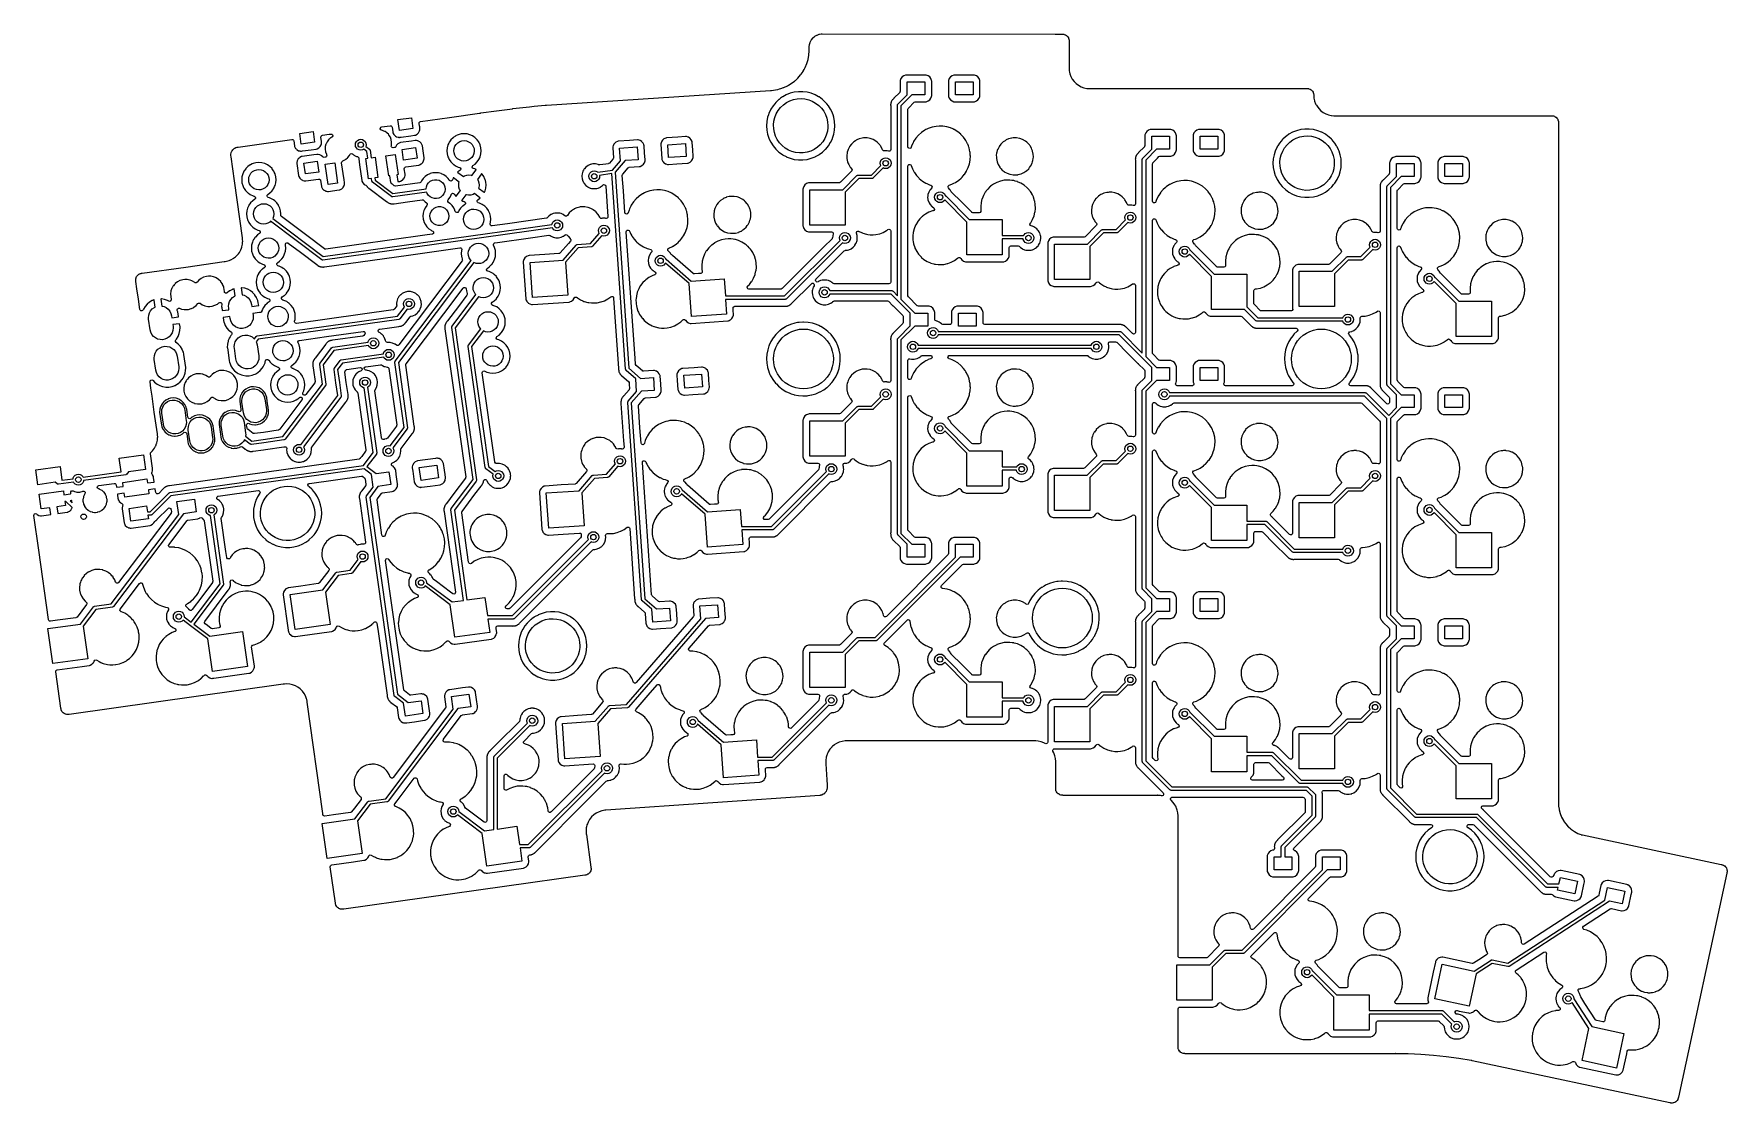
# Model space of a CAD drawing. Extents: x 3.26 to 8.16, y -5.38 to -2.28.
import ezdxf

# ---------------------------------------------------------------- set-up
doc = ezdxf.new("R2010")
doc.units = 0
doc.header["$MEASUREMENT"] = 0
doc.layers.add('BLACK', color=7, linetype='CONTINUOUS')

msp = doc.modelspace()

# ---------------------------------------------------------------- linework, layer by layer
at = {"layer": 'BLACK', "linetype": 'CONTINUOUS'}
for p, q in [((5.50648, -2.30766), (5.50937, -2.30199)), ((5.50937, -2.30199), (5.50987, -2.3012)), ((5.50987, -2.3012), (5.51377, -2.29617)), ((5.51377, -2.29617), (5.51441, -2.29549)), ((5.51441, -2.29549), (5.51918, -2.29128)), ((5.51918, -2.29128), (5.51994, -2.29073)), ((5.51994, -2.29073), (5.52541, -2.28749)), ((5.52541, -2.28749), (5.52626, -2.28709)), ((5.52626, -2.28709), (5.53224, -2.28492)), ((5.53224, -2.28492), (5.53315, -2.28469)), ((5.53315, -2.28469), (5.53833, -2.28386)), ((5.53833, -2.28386), (5.53896, -2.28384)), ((5.53896, -2.28382), (5.53931, -2.2838)), ((5.53896, -2.28384), (5.53896, -2.28382)), ((5.53931, -2.2838), (5.53966, -2.28383)), ((5.53966, -2.28383), (5.54001, -2.28376)), ((5.54001, -2.28376), (5.54008, -2.28375)), ((5.54001, -2.28376), (5.54001, -2.28376)), ((5.54008, -2.28375), (5.54104, -2.28365)), ((5.54104, -2.28365), (6.21599, -2.28435)), ((6.21599, -2.28435), (6.23501, -2.28437)), ((6.23501, -2.28437), (6.23577, -2.28443)), ((6.23577, -2.28443), (6.23671, -2.28458)), ((6.23671, -2.28458), (6.23706, -2.28453)), ((6.23706, -2.28453), (6.23706, -2.28453)), ((6.23706, -2.28453), (6.23707, -2.28453)), ((6.23707, -2.28453), (6.23827, -2.28452)), ((6.23827, -2.28452), (6.24071, -2.28479)), ((6.24071, -2.28479), (6.24179, -2.28504)), ((6.24179, -2.28504), (6.24483, -2.2861)), ((6.24483, -2.2861), (6.24583, -2.28659)), ((6.24583, -2.28659), (6.24855, -2.2883)), ((6.24855, -2.2883), (6.24942, -2.28899)), ((6.24942, -2.28899), (6.25169, -2.29126)), ((6.25169, -2.29126), (6.25239, -2.29213)), ((6.25239, -2.29213), (6.2541, -2.29485)), ((6.2541, -2.29485), (6.25458, -2.29585)), ((6.25458, -2.29585), (6.25564, -2.29889)), ((6.25564, -2.29889), (6.25589, -2.29997)), ((6.25589, -2.29997), (6.25603, -2.3012)), ((6.25603, -2.3012), (6.25613, -2.30216)), ((6.25616, -2.30312), (6.25611, -2.30347)), ((6.25611, -2.30347), (6.25615, -2.30382)), ((6.25613, -2.30216), (6.25616, -2.30277)), ((6.25615, -2.30382), (6.25627, -2.30472)), ((6.25616, -2.30277), (6.25616, -2.30312)), ((6.25627, -2.30472), (6.25631, -2.30536)), ((5.50041, -2.3579), (5.50278, -2.34572)), ((5.50278, -2.34572), (5.50291, -2.34417)), ((5.50291, -2.34417), (5.50385, -2.33348)), ((5.50368, -2.32295), (5.50374, -2.32261)), ((5.50368, -2.32306), (5.50368, -2.32295)), ((5.50386, -2.33335), (5.50368, -2.32306)), ((5.50369, -2.32181), (5.5037, -2.32162)), ((5.50372, -2.32181), (5.50369, -2.32181)), ((5.50369, -2.32226), (5.50369, -2.32191)), ((5.50369, -2.32191), (5.50372, -2.32191)), ((5.50374, -2.32261), (5.50369, -2.32226)), ((5.5037, -2.32118), (5.50372, -2.32042)), ((5.50372, -2.32143), (5.5037, -2.32118)), ((5.5037, -2.32162), (5.50372, -2.32143)), ((5.50372, -2.32042), (5.50418, -2.31556)), ((5.50372, -2.32191), (5.50372, -2.32181)), ((5.50385, -2.33348), (5.50386, -2.33335)), ((5.50385, -2.33348), (5.50385, -2.33348)), ((5.50418, -2.31556), (5.50436, -2.31464)), ((5.50436, -2.31464), (5.50613, -2.30853)), ((5.50613, -2.30853), (5.50648, -2.30766)), ((6.25631, -2.30536), (6.25631, -2.38037)), ((5.47064, -2.4116), (5.47879, -2.40223)), ((5.47879, -2.40223), (5.48042, -2.3999)), ((5.48042, -2.3999), (5.48583, -2.39216)), ((5.48583, -2.39216), (5.48591, -2.39206)), ((5.48583, -2.39216), (5.48583, -2.39216)), ((5.48591, -2.39206), (5.48884, -2.38677)), ((5.48884, -2.38677), (5.49186, -2.38131)), ((5.49186, -2.38131), (5.49193, -2.3812)), ((5.49186, -2.38131), (5.49186, -2.38131)), ((5.49193, -2.3812), (5.49678, -2.36977)), ((5.49678, -2.36977), (5.50041, -2.3579)), ((5.78526, -2.4028), (5.78281, -2.40306)), ((5.84023, -2.4028), (5.78526, -2.4028)), ((5.84268, -2.40306), (5.84023, -2.4028)), ((5.92502, -2.4028), (5.92258, -2.40306)), ((5.98, -2.4028), (5.92502, -2.4028)), ((5.98244, -2.40306), (5.98, -2.4028)), ((6.25611, -2.38197), (6.2561, -2.38246)), ((6.2561, -2.38246), (6.25613, -2.38265)), ((6.25624, -2.38119), (6.25611, -2.38197)), ((6.25613, -2.38265), (6.25619, -2.38304)), ((6.25619, -2.38304), (6.25622, -2.38339)), ((6.25622, -2.38339), (6.25676, -2.39094)), ((6.25631, -2.38037), (6.25624, -2.38119)), ((6.25676, -2.39094), (6.2568, -2.39111)), ((6.2568, -2.39111), (6.2568, -2.39111)), ((6.2568, -2.39111), (6.25748, -2.39421)), ((6.25748, -2.39421), (6.25857, -2.39924)), ((6.25857, -2.39924), (6.26154, -2.4072)), ((4.74255, -2.49), (5.39146, -2.4475)), ((5.39146, -2.4475), (5.39227, -2.44752)), ((5.39227, -2.44752), (5.39311, -2.4476)), ((5.39311, -2.4476), (5.3933, -2.44759)), ((5.3933, -2.44759), (5.39341, -2.44758)), ((5.3933, -2.44759), (5.3933, -2.44759)), ((5.39341, -2.44758), (5.3936, -2.44757)), ((5.3936, -2.44757), (5.39387, -2.44751)), ((5.39387, -2.44751), (5.39431, -2.44744)), ((5.39431, -2.44744), (5.40592, -2.44601)), ((5.40592, -2.44601), (5.40605, -2.44598)), ((5.40605, -2.44598), (5.41278, -2.44443)), ((5.40605, -2.44598), (5.40605, -2.44598)), ((5.41278, -2.44443), (5.41802, -2.44322)), ((5.41802, -2.44322), (5.42188, -2.44189)), ((5.42188, -2.44189), (5.42963, -2.43922)), ((5.42963, -2.43922), (5.42976, -2.43918)), ((5.42976, -2.43918), (5.44101, -2.43393)), ((5.44101, -2.43393), (5.44358, -2.43238)), ((5.44358, -2.43238), (5.45154, -2.4276)), ((5.45154, -2.4276), (5.45165, -2.42754)), ((5.45154, -2.4276), (5.45154, -2.4276)), ((5.45165, -2.42754), (5.45175, -2.42746)), ((5.45175, -2.42746), (5.46146, -2.42014)), ((5.45175, -2.42746), (5.45175, -2.42746)), ((5.47287, -2.45103), (5.46054, -2.45258)), ((5.46146, -2.42014), (5.46156, -2.42006)), ((5.46156, -2.42006), (5.46358, -2.41818)), ((5.46358, -2.41818), (5.47055, -2.41169)), ((5.47055, -2.41169), (5.47064, -2.4116)), ((5.47055, -2.41169), (5.47055, -2.41169)), ((5.4853, -2.45103), (5.47287, -2.45103)), ((5.49763, -2.45258), (5.4853, -2.45103)), ((5.76714, -2.4498), (5.76635, -2.45248)), ((5.7674, -2.41847), (5.76714, -2.42092)), ((5.76714, -2.42092), (5.76714, -2.4498)), ((5.76942, -2.4131), (5.7674, -2.41847)), ((5.77285, -2.40851), (5.76942, -2.4131)), ((5.77744, -2.40508), (5.77285, -2.40851)), ((5.78281, -2.40306), (5.77744, -2.40508)), ((5.78716, -2.46015), (5.78716, -2.42282)), ((5.78716, -2.42282), (5.83834, -2.42282)), ((5.83834, -2.42282), (5.83834, -2.46022)), ((5.84805, -2.40508), (5.84268, -2.40306)), ((5.85264, -2.40851), (5.84805, -2.40508)), ((5.85608, -2.4131), (5.85264, -2.40851)), ((5.85809, -2.41847), (5.85608, -2.4131)), ((5.85836, -2.42092), (5.85809, -2.41847)), ((5.85836, -2.46211), (5.85836, -2.42092)), ((5.90717, -2.41847), (5.9069, -2.42092)), ((5.9069, -2.42092), (5.9069, -2.46211)), ((5.90918, -2.4131), (5.90717, -2.41847)), ((5.91262, -2.40851), (5.90918, -2.4131)), ((5.91721, -2.40508), (5.91262, -2.40851)), ((5.92258, -2.40306), (5.91721, -2.40508)), ((5.92692, -2.46022), (5.92692, -2.42282)), ((5.92692, -2.42282), (5.9781, -2.42282)), ((5.9781, -2.42282), (5.9781, -2.46022)), ((5.98781, -2.40508), (5.98244, -2.40306)), ((5.9924, -2.40851), (5.98781, -2.40508)), ((5.99584, -2.4131), (5.9924, -2.40851)), ((5.99785, -2.41847), (5.99584, -2.4131)), ((5.99812, -2.42092), (5.99785, -2.41847)), ((5.99812, -2.46211), (5.99812, -2.42092)), ((6.26154, -2.4072), (6.26162, -2.40735)), ((6.26162, -2.40735), (6.26162, -2.40735)), ((6.26162, -2.40735), (6.26553, -2.4145)), ((6.26553, -2.4145), (6.26561, -2.41465)), ((6.26561, -2.41465), (6.2707, -2.42145)), ((6.2707, -2.42145), (6.27671, -2.42746)), ((6.27671, -2.42746), (6.28351, -2.43255)), ((6.28351, -2.43255), (6.29097, -2.43662)), ((6.29097, -2.43662), (6.29892, -2.43959)), ((6.29892, -2.43959), (6.30723, -2.4414)), ((6.30723, -2.4414), (6.31028, -2.44162)), ((6.31028, -2.44162), (6.31411, -2.44189)), ((6.31411, -2.44189), (6.31457, -2.44195)), ((6.31457, -2.44195), (6.3152, -2.44205)), ((6.3152, -2.44205), (6.31545, -2.44205)), ((6.31545, -2.44205), (6.31551, -2.44206)), ((6.31551, -2.44206), (6.31551, -2.44206)), ((6.31551, -2.44206), (6.3157, -2.44206)), ((6.3157, -2.44206), (6.31589, -2.44203)), ((6.31589, -2.44203), (6.31679, -2.4419)), ((6.31589, -2.44203), (6.31589, -2.44203)), ((6.31679, -2.4419), (6.31749, -2.44185)), ((6.31749, -2.44185), (6.61758, -2.44185)), ((6.61758, -2.44185), (6.94368, -2.44185)), ((6.94368, -2.44185), (6.94444, -2.44191)), ((6.94444, -2.44191), (6.94537, -2.44206)), ((6.94537, -2.44206), (6.94573, -2.44201)), ((6.94573, -2.44201), (6.94693, -2.442)), ((6.94693, -2.442), (6.94937, -2.44227)), ((6.94937, -2.44227), (6.95045, -2.44252)), ((6.95045, -2.44252), (6.95349, -2.44358)), ((6.95349, -2.44358), (6.95449, -2.44407)), ((6.95449, -2.44407), (6.95721, -2.44578)), ((6.95721, -2.44578), (6.95808, -2.44647)), ((6.95808, -2.44647), (6.96035, -2.44874)), ((6.96035, -2.44874), (6.96105, -2.44961)), ((6.96105, -2.44961), (6.9613, -2.45001)), ((6.9613, -2.45001), (6.96276, -2.45233)), ((4.59817, -2.50619), (4.64439, -2.50032)), ((4.64439, -2.50032), (4.64568, -2.50015)), ((4.64568, -2.50015), (4.64575, -2.50015)), ((4.64575, -2.50015), (4.69334, -2.49479)), ((4.69334, -2.49479), (4.69341, -2.49478)), ((4.69341, -2.49478), (4.70752, -2.49339)), ((4.70752, -2.49339), (4.73922, -2.49028)), ((4.73922, -2.49028), (4.74002, -2.49026)), ((4.74002, -2.49026), (4.74088, -2.49032)), ((4.74088, -2.49032), (4.74122, -2.49024)), ((4.74122, -2.49024), (4.74123, -2.49024)), ((4.74123, -2.49024), (4.74179, -2.49011)), ((4.74179, -2.49011), (4.74255, -2.49)), ((5.39903, -2.49162), (5.39237, -2.50211)), ((5.40387, -2.48577), (5.39903, -2.49162)), ((5.40685, -2.48217), (5.40387, -2.48577)), ((5.40695, -2.48205), (5.40685, -2.48217)), ((5.40685, -2.48217), (5.40685, -2.48217)), ((5.41601, -2.47354), (5.40695, -2.48205)), ((5.41396, -2.50553), (5.42085, -2.49679)), ((5.41645, -2.47322), (5.41601, -2.47354)), ((5.42066, -2.47016), (5.41645, -2.47322)), ((5.42606, -2.46623), (5.42066, -2.47016)), ((5.42085, -2.49679), (5.42889, -2.48911)), ((5.42739, -2.46551), (5.42606, -2.46623)), ((5.43682, -2.46032), (5.42739, -2.46551)), ((5.42889, -2.48911), (5.43794, -2.48265)), ((5.43695, -2.46025), (5.43682, -2.46032)), ((5.43682, -2.46032), (5.43682, -2.46032)), ((5.4371, -2.46019), (5.43695, -2.46025)), ((5.44836, -2.45573), (5.4371, -2.46019)), ((5.4371, -2.46019), (5.4371, -2.46019)), ((5.43794, -2.48265), (5.44781, -2.47752)), ((5.44781, -2.47752), (5.45831, -2.47384)), ((5.44851, -2.45567), (5.44836, -2.45573)), ((5.44836, -2.45573), (5.44836, -2.45573)), ((5.46054, -2.45258), (5.44851, -2.45567)), ((5.45831, -2.47384), (5.46922, -2.47167)), ((5.46922, -2.47167), (5.48032, -2.47105)), ((5.48032, -2.47105), (5.4914, -2.47201)), ((5.4914, -2.47201), (5.50224, -2.47453)), ((5.50966, -2.45567), (5.49763, -2.45258)), ((5.50224, -2.47453), (5.51261, -2.47854)), ((5.50981, -2.45573), (5.50966, -2.45567)), ((5.52107, -2.46019), (5.50981, -2.45573)), ((5.50981, -2.45573), (5.50981, -2.45573)), ((5.51261, -2.47854), (5.52232, -2.48397)), ((5.52122, -2.46025), (5.52107, -2.46019)), ((5.52107, -2.46019), (5.52107, -2.46019)), ((5.52135, -2.46032), (5.52122, -2.46025)), ((5.53078, -2.46551), (5.52135, -2.46032)), ((5.52135, -2.46032), (5.52135, -2.46032)), ((5.52232, -2.48397), (5.53116, -2.49072)), ((5.53211, -2.46623), (5.53078, -2.46551)), ((5.53116, -2.49072), (5.53896, -2.49865)), ((5.53751, -2.47016), (5.53211, -2.46623)), ((5.54172, -2.47322), (5.53751, -2.47016)), ((5.53896, -2.49865), (5.54557, -2.50759)), ((5.54216, -2.47354), (5.54172, -2.47322)), ((5.55122, -2.48205), (5.54216, -2.47354)), ((5.55132, -2.48217), (5.55122, -2.48205)), ((5.5543, -2.48577), (5.55132, -2.48217)), ((5.55132, -2.48217), (5.55132, -2.48217)), ((5.55914, -2.49162), (5.5543, -2.48577)), ((5.5658, -2.50211), (5.55914, -2.49162)), ((5.73952, -2.48817), (5.73939, -2.48896)), ((5.73939, -2.48896), (5.73942, -2.48927)), ((5.73942, -2.48927), (5.73956, -2.49069)), ((5.73958, -2.48739), (5.73952, -2.48817)), ((5.73956, -2.49069), (5.73958, -2.49116)), ((5.74001, -2.48491), (5.73958, -2.48659)), ((5.73958, -2.48659), (5.73958, -2.48739)), ((5.73958, -2.49116), (5.73958, -2.61843)), ((5.74011, -2.48445), (5.74001, -2.48491)), ((5.74033, -2.48304), (5.74011, -2.48445)), ((5.74038, -2.48273), (5.74033, -2.48304)), ((5.74033, -2.48304), (5.74033, -2.48304)), ((5.74069, -2.482), (5.74038, -2.48273)), ((5.74095, -2.48126), (5.74069, -2.482)), ((5.74107, -2.48079), (5.74095, -2.48126)), ((5.74115, -2.48049), (5.74107, -2.48079)), ((5.74107, -2.48079), (5.74107, -2.48079)), ((5.74198, -2.47897), (5.74115, -2.48049)), ((5.74219, -2.47855), (5.74198, -2.47897)), ((5.74288, -2.47695), (5.74219, -2.47855)), ((5.74307, -2.4767), (5.74288, -2.47695)), ((5.74337, -2.47632), (5.74307, -2.4767)), ((5.74307, -2.4767), (5.74307, -2.4767)), ((5.7438, -2.47567), (5.74337, -2.47632)), ((5.74403, -2.47524), (5.7438, -2.47567)), ((5.74418, -2.47497), (5.74403, -2.47524)), ((5.74403, -2.47524), (5.74403, -2.47524)), ((5.74537, -2.4737), (5.74418, -2.47497)), ((5.74568, -2.47334), (5.74537, -2.4737)), ((5.74577, -2.47322), (5.74568, -2.47334)), ((5.74655, -2.47244), (5.74577, -2.47322)), ((5.74666, -2.47233), (5.74655, -2.47244)), ((5.74828, -2.4706), (5.74666, -2.47233)), ((5.74849, -2.47037), (5.74828, -2.4706)), ((5.74875, -2.47021), (5.74849, -2.47037)), ((5.74908, -2.46992), (5.74875, -2.47021)), ((5.76568, -2.45331), (5.74908, -2.46992)), ((5.7596, -2.48975), (5.75972, -2.48888)), ((5.7596, -3.04184), (5.7596, -2.48975)), ((5.75971, -2.4887), (5.75976, -2.4886)), ((5.75972, -2.48888), (5.75971, -2.4887)), ((5.75976, -2.4886), (5.7598, -2.48835)), ((5.7598, -2.48835), (5.76046, -2.48733)), ((5.76046, -2.48733), (5.76104, -2.48627)), ((5.76104, -2.48627), (5.78716, -2.46015)), ((5.76635, -2.45248), (5.76568, -2.45331)), ((5.80101, -2.46022), (5.76944, -2.49178)), ((5.76944, -2.49178), (5.76944, -3.05168)), ((5.78946, -2.50213), (5.79025, -2.49945)), ((5.79025, -2.49945), (5.79091, -2.49862)), ((5.79091, -2.49862), (5.80784, -2.48169)), ((5.83834, -2.46022), (5.80101, -2.46022)), ((5.80784, -2.48169), (5.8103, -2.48035)), ((5.8103, -2.48035), (5.81135, -2.48024)), ((5.81135, -2.48024), (5.84023, -2.48024)), ((5.84023, -2.48024), (5.84268, -2.47997)), ((5.84268, -2.47997), (5.84805, -2.47796)), ((5.84805, -2.47796), (5.85264, -2.47452)), ((5.85264, -2.47452), (5.85608, -2.46993)), ((5.85608, -2.46993), (5.85809, -2.46456)), ((5.85809, -2.46456), (5.85836, -2.46211)), ((5.9069, -2.46211), (5.90717, -2.46456)), ((5.90717, -2.46456), (5.90918, -2.46993)), ((5.90918, -2.46993), (5.91262, -2.47452)), ((5.91262, -2.47452), (5.91721, -2.47796)), ((5.91721, -2.47796), (5.92258, -2.47997)), ((5.92258, -2.47997), (5.92502, -2.48024)), ((5.92502, -2.48024), (5.98, -2.48024)), ((5.9781, -2.46022), (5.92692, -2.46022)), ((5.98, -2.48024), (5.98244, -2.47997)), ((5.98244, -2.47997), (5.98781, -2.47796)), ((5.98781, -2.47796), (5.9924, -2.47452)), ((5.9924, -2.47452), (5.99584, -2.46993)), ((5.99584, -2.46993), (5.99785, -2.46456)), ((5.99785, -2.46456), (5.99812, -2.46211)), ((6.96276, -2.45233), (6.96324, -2.45334)), ((6.96324, -2.45334), (6.9643, -2.45637)), ((6.9643, -2.45637), (6.96455, -2.45745)), ((6.96455, -2.45745), (6.96479, -2.45957)), ((6.9648, -2.46055), (6.96477, -2.46071)), ((6.96477, -2.46071), (6.96477, -2.46095)), ((6.96477, -2.46095), (6.96477, -2.46096)), ((6.96477, -2.46096), (6.96477, -2.46097)), ((6.96477, -2.46097), (6.96477, -2.46121)), ((6.96477, -2.46121), (6.96479, -2.46139)), ((6.96479, -2.45957), (6.9648, -2.46055)), ((6.96479, -2.46139), (6.96479, -2.46139)), ((6.96479, -2.46139), (6.96485, -2.46178)), ((6.96485, -2.46178), (6.96489, -2.46213)), ((6.96489, -2.46213), (6.96543, -2.46968)), ((6.96543, -2.46968), (6.96723, -2.47798)), ((6.96723, -2.47798), (6.96729, -2.47814)), ((6.96729, -2.47814), (6.96729, -2.47814)), ((6.96729, -2.47814), (6.97014, -2.48577)), ((6.97014, -2.48577), (6.97014, -2.48577)), ((6.97014, -2.48577), (6.9702, -2.48594)), ((6.9702, -2.48594), (6.97121, -2.48778)), ((6.97121, -2.48778), (6.97257, -2.49028)), ((6.97257, -2.49028), (6.97427, -2.49339)), ((6.97427, -2.49339), (6.97936, -2.50019)), ((6.97936, -2.50019), (6.98537, -2.5062)), ((4.28113, -2.55079), (4.28988, -2.54956)), ((4.28988, -2.54956), (4.29265, -2.54996)), ((4.29265, -2.54996), (4.29476, -2.5518)), ((4.31263, -2.53191), (4.35162, -2.52643)), ((4.31701, -2.5631), (4.31263, -2.53191)), ((4.35162, -2.52643), (4.356, -2.55762)), ((4.37412, -2.54273), (4.37453, -2.53996)), ((4.37512, -2.54979), (4.37412, -2.54273)), ((4.37453, -2.53996), (4.37637, -2.53785)), ((4.37554, -2.55281), (4.37512, -2.54979)), ((4.37637, -2.53785), (4.37835, -2.53712)), ((4.37835, -2.53712), (4.46226, -2.52533)), ((4.46226, -2.52533), (4.54867, -2.51319)), ((4.54867, -2.51319), (4.54939, -2.51314)), ((4.54939, -2.51314), (4.55003, -2.51314)), ((4.55003, -2.51314), (4.55044, -2.51315)), ((4.55044, -2.51315), (4.55078, -2.51305)), ((4.55078, -2.51305), (4.55156, -2.51283)), ((4.55078, -2.51305), (4.55078, -2.51305)), ((4.55156, -2.51283), (4.55222, -2.51268)), ((4.55222, -2.51268), (4.59811, -2.5062)), ((4.59811, -2.5062), (4.59817, -2.50619)), ((5.38091, -2.53738), (5.38013, -2.54979)), ((5.38013, -2.54979), (5.38091, -2.56219)), ((5.38324, -2.52518), (5.38091, -2.53738)), ((5.38548, -2.51827), (5.38324, -2.52518)), ((5.38703, -2.51351), (5.38548, -2.51827)), ((5.38708, -2.51336), (5.38703, -2.51351)), ((5.38703, -2.51351), (5.38703, -2.51351)), ((5.38716, -2.51319), (5.38708, -2.51336)), ((5.3923, -2.50225), (5.38716, -2.51319)), ((5.39237, -2.50211), (5.3923, -2.50225)), ((5.3923, -2.50225), (5.3923, -2.50225)), ((5.40038, -2.54731), (5.40152, -2.53625)), ((5.40082, -2.55843), (5.40038, -2.54731)), ((5.40152, -2.53625), (5.4042, -2.52545)), ((5.4042, -2.52545), (5.40837, -2.51514)), ((5.40837, -2.51514), (5.41396, -2.50553)), ((5.54557, -2.50759), (5.55085, -2.51738)), ((5.55085, -2.51738), (5.5547, -2.52782)), ((5.5547, -2.52782), (5.55704, -2.53869)), ((5.55704, -2.53869), (5.55783, -2.54979)), ((5.55783, -2.54979), (5.55767, -2.55473)), ((5.56587, -2.50225), (5.5658, -2.50211)), ((5.57101, -2.51319), (5.56587, -2.50225)), ((5.56587, -2.50225), (5.56587, -2.50225)), ((5.57109, -2.51336), (5.57101, -2.51319)), ((5.57114, -2.51351), (5.57109, -2.51336)), ((5.57269, -2.51827), (5.57114, -2.51351)), ((5.57114, -2.51351), (5.57114, -2.51351)), ((5.57493, -2.52518), (5.57269, -2.51827)), ((5.57726, -2.53738), (5.57493, -2.52518)), ((5.57804, -2.54979), (5.57726, -2.53738)), ((5.57726, -2.56219), (5.57804, -2.54979)), ((5.78946, -2.61057), (5.78946, -2.50213)), ((6.98537, -2.5062), (6.99217, -2.51129)), ((6.99217, -2.51129), (6.99233, -2.51137)), ((6.99233, -2.51137), (6.99233, -2.51137)), ((6.99233, -2.51137), (6.99623, -2.51351)), ((6.99623, -2.51351), (6.99963, -2.51536)), ((6.99963, -2.51536), (7.00284, -2.51656)), ((7.00284, -2.51656), (7.00742, -2.51827)), ((7.00742, -2.51827), (7.00742, -2.51827)), ((7.00742, -2.51827), (7.00758, -2.51833)), ((7.00758, -2.51833), (7.00776, -2.51837)), ((7.00776, -2.51837), (7.01571, -2.5201)), ((7.01571, -2.5201), (7.01571, -2.5201)), ((7.01571, -2.5201), (7.01589, -2.52014)), ((7.01589, -2.52014), (7.01606, -2.52015)), ((7.01606, -2.52015), (7.02277, -2.52063)), ((7.02277, -2.52063), (7.02323, -2.52069)), ((7.02323, -2.52069), (7.02367, -2.52076)), ((7.02367, -2.52076), (7.02386, -2.52079)), ((7.02386, -2.52079), (7.02412, -2.5208)), ((7.02412, -2.5208), (7.02417, -2.5208)), ((7.02417, -2.5208), (7.02417, -2.5208)), ((7.02417, -2.5208), (7.02436, -2.5208)), ((7.02436, -2.5208), (7.02462, -2.52076)), ((7.02462, -2.52076), (7.02545, -2.52064)), ((7.02545, -2.52064), (7.02615, -2.52059)), ((7.02615, -2.52059), (7.32628, -2.52059)), ((7.32628, -2.52059), (7.65234, -2.52059)), ((7.65234, -2.52059), (7.6531, -2.52065)), ((7.6531, -2.52065), (7.65404, -2.5208)), ((7.65404, -2.5208), (7.65439, -2.52075)), ((7.65439, -2.52075), (7.65559, -2.52074)), ((7.65439, -2.52075), (7.65439, -2.52075)), ((7.65559, -2.52074), (7.65803, -2.52101)), ((7.65803, -2.52101), (7.65912, -2.52126)), ((7.65912, -2.52126), (7.66215, -2.52232)), ((7.66215, -2.52232), (7.66315, -2.52281)), ((7.66315, -2.52281), (7.66587, -2.52452)), ((7.66587, -2.52452), (7.66674, -2.52521)), ((7.66674, -2.52521), (7.66902, -2.52748)), ((7.66902, -2.52748), (7.66971, -2.52835)), ((7.66971, -2.52835), (7.67142, -2.53107)), ((7.67142, -2.53107), (7.6719, -2.53207)), ((7.6719, -2.53207), (7.67296, -2.53511)), ((7.67296, -2.53511), (7.67321, -2.53619)), ((7.67321, -2.53619), (7.67346, -2.53838)), ((7.67348, -2.53935), (7.67343, -2.53969)), ((7.67343, -2.53969), (7.67347, -2.54005)), ((7.67346, -2.53838), (7.67349, -2.53899)), ((7.67347, -2.54005), (7.67359, -2.54094)), ((7.67349, -2.53899), (7.67348, -2.53935)), ((7.67359, -2.54094), (7.67363, -2.54158)), ((7.67363, -2.54158), (7.67363, -4.17224)), ((3.85035, -2.61133), (4.00528, -2.58955)), ((4.00528, -2.58955), (4.00805, -2.58996)), ((4.00805, -2.58996), (4.01015, -2.5918)), ((4.01015, -2.5918), (4.01088, -2.59378)), ((4.01088, -2.59378), (4.01285, -2.60776)), ((4.02803, -2.57191), (4.06701, -2.56643)), ((4.03241, -2.6031), (4.02803, -2.57191)), ((4.0714, -2.59762), (4.03241, -2.6031)), ((4.06701, -2.56643), (4.0714, -2.59762)), ((4.08952, -2.58272), (4.08993, -2.57996)), ((4.09131, -2.59544), (4.08952, -2.58272)), ((4.08993, -2.57996), (4.09176, -2.57785)), ((4.09148, -2.59671), (4.09131, -2.59544)), ((4.09156, -2.59917), (4.09148, -2.59671)), ((4.09176, -2.57785), (4.09374, -2.57712)), ((4.09374, -2.57712), (4.11367, -2.57432)), ((4.10728, -2.59599), (4.10448, -2.60168)), ((4.10739, -2.59577), (4.10728, -2.59599)), ((4.10728, -2.59599), (4.10728, -2.59599)), ((4.11133, -2.5907), (4.10739, -2.59577)), ((4.11194, -2.58991), (4.11133, -2.5907)), ((4.11209, -2.58971), (4.11194, -2.58991)), ((4.11194, -2.58991), (4.11194, -2.58991)), ((4.11348, -2.58852), (4.11209, -2.58971)), ((4.11772, -2.58488), (4.11348, -2.58852)), ((4.11367, -2.57432), (4.11798, -2.57372)), ((4.11791, -2.58472), (4.11772, -2.58488)), ((4.11772, -2.58488), (4.11772, -2.58488)), ((4.11813, -2.5846), (4.11791, -2.58472)), ((4.11798, -2.57372), (4.12074, -2.57412)), ((4.12107, -2.58297), (4.11813, -2.5846)), ((4.11813, -2.5846), (4.11813, -2.5846)), ((4.12074, -2.57412), (4.12285, -2.57596)), ((4.12283, -2.58132), (4.12107, -2.58297)), ((4.12363, -2.57864), (4.12283, -2.58132)), ((4.12285, -2.57596), (4.12363, -2.57864)), ((4.19, -2.59981), (4.19223, -2.59542)), ((4.19223, -2.59542), (4.19572, -2.59193)), ((4.19572, -2.59193), (4.20011, -2.5897)), ((4.20011, -2.5897), (4.20497, -2.58893)), ((4.20497, -2.58893), (4.20984, -2.5897)), ((4.20984, -2.5897), (4.21423, -2.59193)), ((4.21423, -2.59193), (4.21771, -2.59542)), ((4.21771, -2.59542), (4.21995, -2.59981)), ((4.26154, -2.55896), (4.26172, -2.55617)), ((4.2629, -2.56141), (4.26154, -2.55896)), ((4.26172, -2.55617), (4.26337, -2.55392)), ((4.26536, -2.56272), (4.2629, -2.56141)), ((4.26337, -2.55392), (4.26569, -2.55296)), ((4.26575, -2.5628), (4.26536, -2.56272)), ((4.26569, -2.55296), (4.28113, -2.55079)), ((4.26799, -2.56327), (4.26575, -2.5628)), ((4.26822, -2.56337), (4.26799, -2.56327)), ((4.27172, -2.56489), (4.26822, -2.56337)), ((4.26822, -2.56337), (4.26822, -2.56337)), ((4.27503, -2.56632), (4.27172, -2.56489)), ((4.27523, -2.56646), (4.27503, -2.56632)), ((4.28088, -2.57042), (4.27523, -2.56646)), ((4.28131, -2.57071), (4.28088, -2.57042)), ((4.28148, -2.5709), (4.28131, -2.57071)), ((4.28489, -2.5745), (4.28148, -2.5709)), ((4.28657, -2.57629), (4.28489, -2.5745)), ((4.28671, -2.5765), (4.28657, -2.57629)), ((4.28754, -2.57784), (4.28671, -2.5765)), ((4.28671, -2.5765), (4.28671, -2.5765)), ((4.29061, -2.5828), (4.28754, -2.57784)), ((4.2907, -2.58304), (4.29061, -2.5828)), ((4.29317, -2.58976), (4.2907, -2.58304)), ((4.2907, -2.58304), (4.2907, -2.58304)), ((4.29326, -2.59), (4.29317, -2.58976)), ((4.29317, -2.58976), (4.29317, -2.58976)), ((4.2933, -2.59024), (4.29326, -2.59)), ((4.29338, -2.59077), (4.2933, -2.59024)), ((4.2933, -2.59024), (4.2933, -2.59024)), ((4.29441, -2.59758), (4.29338, -2.59077)), ((4.29419, -2.60166), (4.29439, -2.59783)), ((4.29439, -2.59783), (4.29441, -2.59758)), ((4.29439, -2.59783), (4.29439, -2.59783)), ((4.29476, -2.5518), (4.29549, -2.55378)), ((4.29549, -2.55378), (4.29745, -2.56776)), ((4.29745, -2.56776), (4.29806, -2.57015)), ((4.29806, -2.57015), (4.3008, -2.57518)), ((4.3008, -2.57518), (4.30156, -2.57595)), ((4.30156, -2.57595), (4.30431, -2.57871)), ((4.30431, -2.57871), (4.30484, -2.57925)), ((4.30484, -2.57925), (4.30515, -2.57942)), ((4.30515, -2.57942), (4.30515, -2.57942)), ((4.30515, -2.57942), (4.30861, -2.58132)), ((4.30861, -2.58132), (4.30986, -2.58202)), ((4.30986, -2.58202), (4.31304, -2.58272)), ((4.31304, -2.58272), (4.31516, -2.5832)), ((4.31516, -2.5832), (4.31516, -2.5832)), ((4.31516, -2.5832), (4.31546, -2.58326)), ((4.31546, -2.58326), (4.31577, -2.58325)), ((4.31577, -2.58325), (4.31665, -2.58323)), ((4.31577, -2.58325), (4.31577, -2.58325)), ((4.31665, -2.58323), (4.31792, -2.58319)), ((4.356, -2.55762), (4.31701, -2.5631)), ((4.32008, -2.59851), (4.31769, -2.59911)), ((4.31792, -2.58319), (4.32169, -2.58266)), ((4.35143, -2.5941), (4.32008, -2.59851)), ((4.32169, -2.58266), (4.34977, -2.57871)), ((4.34977, -2.57871), (4.36066, -2.57718)), ((4.36268, -2.59252), (4.35143, -2.5941)), ((4.36066, -2.57718), (4.36305, -2.57657)), ((4.36282, -2.5925), (4.36268, -2.59252)), ((4.36268, -2.59252), (4.36268, -2.59252)), ((4.36409, -2.59246), (4.36282, -2.5925)), ((4.36305, -2.57657), (4.36809, -2.57383)), ((4.36497, -2.59243), (4.36409, -2.59246)), ((4.36528, -2.59242), (4.36497, -2.59243)), ((4.36497, -2.59243), (4.36497, -2.59243)), ((4.36558, -2.59249), (4.36528, -2.59242)), ((4.36662, -2.59272), (4.36558, -2.59249)), ((4.36558, -2.59249), (4.36558, -2.59249)), ((4.37088, -2.59367), (4.36662, -2.59272)), ((4.36809, -2.57383), (4.36834, -2.57358)), ((4.36834, -2.57358), (4.37014, -2.5718)), ((4.36834, -2.57358), (4.36834, -2.57358)), ((4.37014, -2.5718), (4.37215, -2.56979)), ((4.37119, -2.59384), (4.37088, -2.59367)), ((4.37559, -2.59627), (4.37119, -2.59384)), ((4.37119, -2.59384), (4.37119, -2.59384)), ((4.37215, -2.56979), (4.37492, -2.56477)), ((4.37492, -2.56477), (4.3756, -2.56171)), ((4.37609, -2.55671), (4.37554, -2.55281)), ((4.3759, -2.59644), (4.37559, -2.59627)), ((4.3756, -2.56171), (4.3761, -2.55947)), ((4.37615, -2.59669), (4.3759, -2.59644)), ((4.37617, -2.55917), (4.37609, -2.55671)), ((4.3761, -2.55947), (4.37617, -2.55917)), ((4.3761, -2.55947), (4.3761, -2.55947)), ((4.37678, -2.59732), (4.37615, -2.59669)), ((4.37615, -2.59669), (4.37615, -2.59669)), ((4.37994, -2.6005), (4.37678, -2.59732)), ((4.46093, -2.5977), (4.45977, -2.60019)), ((4.46103, -2.5975), (4.46093, -2.5977)), ((4.46093, -2.5977), (4.46093, -2.5977)), ((4.46168, -2.59657), (4.46103, -2.5975)), ((4.46587, -2.59058), (4.46168, -2.59657)), ((4.466, -2.5904), (4.46587, -2.59058)), ((4.46587, -2.59058), (4.46587, -2.59058)), ((4.47213, -2.58427), (4.466, -2.5904)), ((4.47231, -2.58415), (4.47213, -2.58427)), ((4.47905, -2.57942), (4.47231, -2.58415)), ((4.47231, -2.58415), (4.47231, -2.58415)), ((4.47923, -2.5793), (4.47905, -2.57942)), ((4.47905, -2.57942), (4.47905, -2.57942)), ((4.47943, -2.57921), (4.47923, -2.5793)), ((4.48373, -2.5772), (4.47943, -2.57921)), ((4.47943, -2.57921), (4.47943, -2.57921)), ((4.48709, -2.57563), (4.48373, -2.5772)), ((4.48592, -2.5991), (4.49153, -2.59565)), ((4.49546, -2.57339), (4.48709, -2.57563)), ((4.49153, -2.59565), (4.49776, -2.59353)), ((4.5041, -2.57263), (4.49546, -2.57339)), ((4.49776, -2.59353), (4.5043, -2.59284)), ((4.51274, -2.57339), (4.5041, -2.57263)), ((4.5043, -2.59284), (4.51084, -2.59362)), ((4.51084, -2.59362), (4.51704, -2.59583)), ((4.52111, -2.57563), (4.51274, -2.57339)), ((4.51704, -2.59583), (4.5226, -2.59936)), ((4.52897, -2.5793), (4.52111, -2.57563)), ((4.53242, -2.58171), (4.52897, -2.5793)), ((4.53534, -2.58376), (4.53242, -2.58171)), ((4.53607, -2.58427), (4.53534, -2.58376)), ((4.5422, -2.5904), (4.53607, -2.58427)), ((4.54232, -2.59058), (4.5422, -2.5904)), ((4.54652, -2.59657), (4.54232, -2.59058)), ((4.54232, -2.59058), (4.54232, -2.59058)), ((4.54717, -2.5975), (4.54652, -2.59657)), ((4.54726, -2.5977), (4.54717, -2.5975)), ((4.54842, -2.60019), (4.54726, -2.5977)), ((4.54726, -2.5977), (4.54726, -2.5977)), ((4.94364, -2.59734), (4.9393, -2.6011)), ((4.94886, -2.59496), (4.94364, -2.59734)), ((4.95044, -2.59468), (4.94886, -2.59496)), ((4.95115, -2.59455), (4.95044, -2.59468)), ((4.95128, -2.59453), (4.95115, -2.59455)), ((4.95115, -2.59455), (4.95115, -2.59455)), ((4.98351, -2.59227), (4.95128, -2.59453)), ((5.00599, -2.5907), (4.98351, -2.59227)), ((5.00612, -2.59069), (5.00599, -2.5907)), ((5.00599, -2.5907), (5.00599, -2.5907)), ((5.00858, -2.59079), (5.00612, -2.59069)), ((5.01408, -2.59242), (5.00858, -2.59079)), ((5.01437, -2.59261), (5.01408, -2.59242)), ((5.0186, -2.59534), (5.01437, -2.59261)), ((5.01437, -2.59261), (5.01437, -2.59261)), ((5.01889, -2.59553), (5.0186, -2.59534)), ((5.01912, -2.5958), (5.01889, -2.59553)), ((5.02034, -2.5972), (5.01912, -2.5958)), ((5.01912, -2.5958), (5.01912, -2.5958)), ((5.02264, -2.59987), (5.02034, -2.5972)), ((5.07562, -2.59616), (5.07398, -2.60166)), ((5.07587, -2.59577), (5.07562, -2.59616)), ((5.07672, -2.59446), (5.07587, -2.59577)), ((5.07873, -2.59135), (5.07672, -2.59446)), ((5.08306, -2.5876), (5.07873, -2.59135)), ((5.08828, -2.58521), (5.08306, -2.5876)), ((5.09011, -2.58488), (5.08828, -2.58521)), ((5.09057, -2.5848), (5.09011, -2.58488)), ((5.0907, -2.58478), (5.09057, -2.5848)), ((5.09057, -2.5848), (5.09057, -2.5848)), ((5.12287, -2.58253), (5.0907, -2.58478)), ((5.14541, -2.58095), (5.12287, -2.58253)), ((5.14554, -2.58094), (5.14541, -2.58095)), ((5.14541, -2.58095), (5.14541, -2.58095)), ((5.148, -2.58104), (5.14554, -2.58094)), ((5.1535, -2.58267), (5.148, -2.58104)), ((5.1538, -2.58286), (5.1535, -2.58267)), ((5.15776, -2.58542), (5.1538, -2.58286)), ((5.1538, -2.58286), (5.1538, -2.58286)), ((5.15832, -2.58578), (5.15776, -2.58542)), ((5.15855, -2.58605), (5.15832, -2.58578)), ((5.15901, -2.58658), (5.15855, -2.58605)), ((5.15855, -2.58605), (5.15855, -2.58605)), ((5.16207, -2.59012), (5.15901, -2.58658)), ((5.16445, -2.59533), (5.16207, -2.59012)), ((5.1646, -2.59616), (5.16445, -2.59533)), ((5.16486, -2.59759), (5.1646, -2.59616)), ((5.16489, -2.59776), (5.16486, -2.59759)), ((5.1664, -2.61946), (5.16489, -2.59776)), ((5.38091, -2.56219), (5.38324, -2.57439)), ((5.38324, -2.57439), (5.385, -2.57981)), ((5.385, -2.57981), (5.38682, -2.58542)), ((5.38682, -2.58542), (5.38708, -2.58621)), ((5.38708, -2.58621), (5.38715, -2.58635)), ((5.38715, -2.58635), (5.38715, -2.58635)), ((5.38715, -2.58635), (5.3923, -2.59732)), ((5.3923, -2.59732), (5.3923, -2.59732)), ((5.3923, -2.59732), (5.39237, -2.59746)), ((5.39237, -2.59746), (5.39903, -2.60795)), ((5.40282, -2.56937), (5.40082, -2.55843)), ((5.40634, -2.57992), (5.40282, -2.56937)), ((5.41131, -2.58987), (5.40634, -2.57992)), ((5.41763, -2.59902), (5.41131, -2.58987)), ((5.54279, -2.59607), (5.53563, -2.60458)), ((5.54867, -2.58663), (5.54279, -2.59607)), ((5.55317, -2.57646), (5.54867, -2.58663)), ((5.55619, -2.56575), (5.55317, -2.57646)), ((5.55767, -2.55473), (5.55619, -2.56575)), ((5.55914, -2.60795), (5.5658, -2.59746)), ((5.5658, -2.59746), (5.56587, -2.59732)), ((5.56587, -2.59732), (5.57102, -2.58635)), ((5.56587, -2.59732), (5.56587, -2.59732)), ((5.57102, -2.58635), (5.57109, -2.58621)), ((5.57102, -2.58635), (5.57102, -2.58635)), ((5.57109, -2.58621), (5.57135, -2.58542)), ((5.57135, -2.58542), (5.57317, -2.57981)), ((5.57317, -2.57981), (5.57493, -2.57439)), ((5.57493, -2.57439), (5.57726, -2.56219)), ((5.63244, -2.59651), (5.62586, -2.60278)), ((5.63781, -2.59289), (5.63244, -2.59651)), ((5.6398, -2.59155), (5.63781, -2.59289)), ((5.63997, -2.59143), (5.6398, -2.59155)), ((5.6398, -2.59155), (5.6398, -2.59155)), ((5.64121, -2.59087), (5.63997, -2.59143)), ((5.64806, -2.58779), (5.64121, -2.59087)), ((5.64825, -2.5877), (5.64806, -2.58779)), ((5.64806, -2.58779), (5.64806, -2.58779)), ((5.64846, -2.58765), (5.64825, -2.5877)), ((5.65684, -2.58548), (5.64846, -2.58765)), ((5.64846, -2.58765), (5.64846, -2.58765)), ((5.65704, -2.58542), (5.65684, -2.58548)), ((5.65684, -2.58548), (5.65684, -2.58548)), ((5.65725, -2.5854), (5.65704, -2.58542)), ((5.66118, -2.58507), (5.65725, -2.5854)), ((5.65725, -2.5854), (5.65725, -2.5854)), ((5.66381, -2.58485), (5.66118, -2.58507)), ((5.6702, -2.58485), (5.66381, -2.58485)), ((5.67025, -2.58485), (5.6702, -2.58485)), ((5.67045, -2.58486), (5.67025, -2.58485)), ((5.67025, -2.58485), (5.67025, -2.58485)), ((5.67115, -2.58489), (5.67045, -2.58486)), ((5.67131, -2.58492), (5.67115, -2.58489)), ((5.67988, -2.58647), (5.67131, -2.58492)), ((5.67131, -2.58492), (5.67131, -2.58492)), ((5.68009, -2.58651), (5.67988, -2.58647)), ((5.67988, -2.58647), (5.67988, -2.58647)), ((5.68028, -2.58658), (5.68009, -2.58651)), ((5.68843, -2.58954), (5.68028, -2.58658)), ((5.68028, -2.58658), (5.68028, -2.58658)), ((5.68862, -2.58961), (5.68843, -2.58954)), ((5.68843, -2.58954), (5.68843, -2.58954)), ((5.69652, -2.5941), (5.68862, -2.58961)), ((5.69668, -2.59423), (5.69652, -2.5941)), ((5.70077, -2.59759), (5.69668, -2.59423)), ((5.69668, -2.59423), (5.69668, -2.59423)), ((5.70354, -2.59986), (5.70077, -2.59759)), ((5.80599, -2.59572), (5.80435, -2.59917)), ((5.80606, -2.59557), (5.80599, -2.59572)), ((5.80599, -2.59572), (5.80599, -2.59572)), ((5.80615, -2.59544), (5.80606, -2.59557)), ((5.8123, -2.58596), (5.80615, -2.59544)), ((5.81239, -2.58582), (5.8123, -2.58596)), ((5.8123, -2.58596), (5.8123, -2.58596)), ((5.81259, -2.58559), (5.81239, -2.58582)), ((5.81985, -2.57712), (5.81259, -2.58559)), ((5.81996, -2.577), (5.81985, -2.57712)), ((5.81985, -2.57712), (5.81985, -2.57712)), ((5.82843, -2.56943), (5.81996, -2.577)), ((5.8285, -2.56936), (5.82843, -2.56943)), ((5.82863, -2.56925), (5.8285, -2.56936)), ((5.8285, -2.56936), (5.8285, -2.56936)), ((5.83824, -2.56271), (5.82863, -2.56925)), ((5.84182, -2.56092), (5.83824, -2.56271)), ((5.84471, -2.55947), (5.84182, -2.56092)), ((5.84864, -2.55751), (5.84471, -2.55947)), ((5.85963, -2.55372), (5.84864, -2.55751)), ((5.86525, -2.55259), (5.85963, -2.55372)), ((5.87087, -2.55146), (5.86525, -2.55259)), ((5.87103, -2.55142), (5.87087, -2.55146)), ((5.87087, -2.55146), (5.87087, -2.55146)), ((5.87968, -2.55085), (5.87103, -2.55142)), ((5.88694, -2.55085), (5.87968, -2.55085)), ((5.887, -2.55085), (5.88694, -2.55085)), ((5.88961, -2.55097), (5.887, -2.55085)), ((5.887, -2.55085), (5.887, -2.55085)), ((5.89058, -2.55101), (5.88961, -2.55097)), ((5.89072, -2.55103), (5.89058, -2.55101)), ((5.9019, -2.55281), (5.89072, -2.55103)), ((5.89072, -2.55103), (5.89072, -2.55103)), ((5.90206, -2.55283), (5.9019, -2.55281)), ((5.9019, -2.55281), (5.9019, -2.55281)), ((5.9132, -2.55615), (5.90206, -2.55283)), ((5.91922, -2.55886), (5.9132, -2.55615)), ((5.92297, -2.56054), (5.91922, -2.55886)), ((5.92381, -2.56092), (5.92297, -2.56054)), ((5.93369, -2.56705), (5.92381, -2.56092)), ((5.94267, -2.57443), (5.93369, -2.56705)), ((5.94279, -2.57455), (5.94267, -2.57443)), ((5.95049, -2.58281), (5.94279, -2.57455)), ((5.9506, -2.58293), (5.95049, -2.58281)), ((5.95049, -2.58281), (5.95049, -2.58281)), ((5.9507, -2.58306), (5.9506, -2.58293)), ((5.95552, -2.58985), (5.9507, -2.58306)), ((5.9507, -2.58306), (5.9507, -2.58306)), ((5.95734, -2.59241), (5.95552, -2.58985)), ((5.95911, -2.59577), (5.95734, -2.59241)), ((5.96223, -2.60168), (5.95911, -2.59577)), ((6.06551, -2.59651), (6.05894, -2.60278)), ((6.07088, -2.59289), (6.06551, -2.59651)), ((6.07287, -2.59155), (6.07088, -2.59289)), ((6.07304, -2.59143), (6.07287, -2.59155)), ((6.07287, -2.59155), (6.07287, -2.59155)), ((6.07429, -2.59087), (6.07304, -2.59143)), ((6.08113, -2.58779), (6.07429, -2.59087)), ((6.08132, -2.5877), (6.08113, -2.58779)), ((6.08113, -2.58779), (6.08113, -2.58779)), ((6.08153, -2.58765), (6.08132, -2.5877)), ((6.08991, -2.58548), (6.08153, -2.58765)), ((6.08153, -2.58765), (6.08153, -2.58765)), ((6.09011, -2.58542), (6.08991, -2.58548)), ((6.08991, -2.58548), (6.08991, -2.58548)), ((6.09032, -2.5854), (6.09011, -2.58542)), ((6.09425, -2.58507), (6.09032, -2.5854)), ((6.09032, -2.5854), (6.09032, -2.5854)), ((6.09688, -2.58485), (6.09425, -2.58507)), ((6.10327, -2.58485), (6.09688, -2.58485)), ((6.10333, -2.58485), (6.10327, -2.58485)), ((6.10352, -2.58486), (6.10333, -2.58485)), ((6.10333, -2.58485), (6.10333, -2.58485)), ((6.10422, -2.58489), (6.10352, -2.58486)), ((6.10438, -2.58492), (6.10422, -2.58489)), ((6.11295, -2.58647), (6.10438, -2.58492)), ((6.10438, -2.58492), (6.10438, -2.58492)), ((6.11316, -2.58651), (6.11295, -2.58647)), ((6.11295, -2.58647), (6.11295, -2.58647)), ((6.11335, -2.58658), (6.11316, -2.58651)), ((6.1215, -2.58954), (6.11335, -2.58658)), ((6.11335, -2.58658), (6.11335, -2.58658)), ((6.12169, -2.58961), (6.1215, -2.58954)), ((6.1215, -2.58954), (6.1215, -2.58954)), ((6.12959, -2.5941), (6.12169, -2.58961)), ((6.12975, -2.59423), (6.12959, -2.5941)), ((6.13384, -2.59759), (6.12975, -2.59423)), ((6.12975, -2.59423), (6.12975, -2.59423)), ((6.13661, -2.59986), (6.13384, -2.59759)), ((6.47606, -2.57595), (6.4758, -2.5784)), ((6.4758, -2.5784), (6.4758, -2.60728)), ((6.47808, -2.57058), (6.47606, -2.57595)), ((6.48152, -2.566), (6.47808, -2.57058)), ((6.4861, -2.56256), (6.48152, -2.566)), ((6.49147, -2.56054), (6.4861, -2.56256)), ((6.49392, -2.56028), (6.49147, -2.56054)), ((6.54889, -2.56028), (6.49392, -2.56028)), ((6.49582, -2.61763), (6.49582, -2.5803)), ((6.49582, -2.5803), (6.547, -2.5803)), ((6.547, -2.5803), (6.547, -2.6177)), ((6.55134, -2.56054), (6.54889, -2.56028)), ((6.55671, -2.56256), (6.55134, -2.56054)), ((6.5613, -2.566), (6.55671, -2.56256)), ((6.56474, -2.57058), (6.5613, -2.566)), ((6.56675, -2.57595), (6.56474, -2.57058)), ((6.56702, -2.5784), (6.56675, -2.57595)), ((6.56702, -2.61959), (6.56702, -2.5784)), ((6.61583, -2.57595), (6.61556, -2.5784)), ((6.61556, -2.5784), (6.61556, -2.61959)), ((6.61784, -2.57058), (6.61583, -2.57595)), ((6.62128, -2.566), (6.61784, -2.57058)), ((6.62587, -2.56256), (6.62128, -2.566)), ((6.63124, -2.56054), (6.62587, -2.56256)), ((6.63369, -2.56028), (6.63124, -2.56054)), ((6.68866, -2.56028), (6.63369, -2.56028)), ((6.63558, -2.6177), (6.63558, -2.5803)), ((6.63558, -2.5803), (6.68676, -2.5803)), ((6.68676, -2.5803), (6.68676, -2.6177)), ((6.69111, -2.56054), (6.68866, -2.56028)), ((6.69648, -2.56256), (6.69111, -2.56054)), ((6.70106, -2.566), (6.69648, -2.56256)), ((6.7045, -2.57058), (6.70106, -2.566)), ((6.70652, -2.57595), (6.7045, -2.57058)), ((6.70678, -2.5784), (6.70652, -2.57595)), ((6.70678, -2.61959), (6.70678, -2.5784)), ((6.87044, -2.594), (6.86556, -2.59989)), ((6.87339, -2.59043), (6.87044, -2.594)), ((6.87349, -2.59031), (6.87339, -2.59043)), ((6.87339, -2.59043), (6.87339, -2.59043)), ((6.87369, -2.59012), (6.87349, -2.59031)), ((6.8754, -2.58852), (6.87369, -2.59012)), ((6.88254, -2.58181), (6.8754, -2.58852)), ((6.88348, -2.58112), (6.88254, -2.58181)), ((6.88583, -2.57942), (6.88348, -2.58112)), ((6.8926, -2.5745), (6.88583, -2.57942)), ((6.88738, -2.60506), (6.89543, -2.59738)), ((6.89277, -2.57441), (6.8926, -2.5745)), ((6.90335, -2.56859), (6.89277, -2.57441)), ((6.89543, -2.59738), (6.90448, -2.59092)), ((6.90349, -2.56852), (6.90335, -2.56859)), ((6.90335, -2.56859), (6.90335, -2.56859)), ((6.90363, -2.56846), (6.90349, -2.56852)), ((6.9149, -2.564), (6.90363, -2.56846)), ((6.90363, -2.56846), (6.90363, -2.56846)), ((6.90448, -2.59092), (6.91435, -2.58579)), ((6.91435, -2.58579), (6.92484, -2.5821)), ((6.91504, -2.56394), (6.9149, -2.564)), ((6.9149, -2.564), (6.9149, -2.564)), ((6.92708, -2.56085), (6.91504, -2.56394)), ((6.92484, -2.5821), (6.93575, -2.57993)), ((6.93941, -2.55929), (6.92708, -2.56085)), ((6.93575, -2.57993), (6.94686, -2.57932)), ((6.95183, -2.55929), (6.93941, -2.55929)), ((6.94686, -2.57932), (6.95794, -2.58028)), ((6.96416, -2.56085), (6.95183, -2.55929)), ((6.95794, -2.58028), (6.96877, -2.58279)), ((6.9762, -2.56394), (6.96416, -2.56085)), ((6.96877, -2.58279), (6.97915, -2.58681)), ((6.97634, -2.564), (6.9762, -2.56394)), ((6.98761, -2.56846), (6.97634, -2.564)), ((6.97634, -2.564), (6.97634, -2.564)), ((6.97915, -2.58681), (6.98885, -2.59224)), ((6.98775, -2.56852), (6.98761, -2.56846)), ((6.98761, -2.56846), (6.98761, -2.56846)), ((6.98789, -2.56859), (6.98775, -2.56852)), ((6.99847, -2.57441), (6.98789, -2.56859)), ((6.98789, -2.56859), (6.98789, -2.56859)), ((6.98885, -2.59224), (6.99769, -2.59899)), ((6.99769, -2.59899), (7.0055, -2.60692)), ((6.99864, -2.5745), (6.99847, -2.57441)), ((7.00541, -2.57942), (6.99864, -2.5745)), ((7.00776, -2.58112), (7.00541, -2.57942)), ((7.0087, -2.58181), (7.00776, -2.58112)), ((7.01584, -2.58852), (7.0087, -2.58181)), ((7.01755, -2.59012), (7.01584, -2.58852)), ((7.01776, -2.59031), (7.01755, -2.59012)), ((7.01786, -2.59043), (7.01776, -2.59031)), ((7.0208, -2.594), (7.01786, -2.59043)), ((7.01786, -2.59043), (7.01786, -2.59043)), ((7.02568, -2.59989), (7.0208, -2.594)), ((3.82878, -2.63321), (3.82888, -2.6321)), ((3.82884, -2.63523), (3.82878, -2.63321)), ((3.82886, -2.63593), (3.82884, -2.63523)), ((3.82887, -2.63655), (3.82886, -2.63593)), ((3.82905, -2.63773), (3.82887, -2.63655)), ((3.82888, -2.6321), (3.82968, -2.62808)), ((3.82915, -2.63808), (3.82905, -2.63773)), ((3.82913, -2.63893), (3.82915, -2.63808)), ((3.82913, -2.63902), (3.82913, -2.63893)), ((3.82918, -2.63978), (3.82913, -2.63902)), ((3.83899, -2.70959), (3.82918, -2.63978)), ((3.82968, -2.62808), (3.83002, -2.62702)), ((3.83002, -2.62702), (3.83169, -2.62329)), ((3.83169, -2.62329), (3.83226, -2.62233)), ((3.83226, -2.62233), (3.83239, -2.62215)), ((3.83239, -2.62215), (3.83472, -2.61906)), ((3.83472, -2.61906), (3.83549, -2.61825)), ((3.83549, -2.61825), (3.83862, -2.61561)), ((3.83862, -2.61561), (3.83954, -2.61499)), ((3.83954, -2.61499), (3.84015, -2.61468)), ((3.84015, -2.61468), (3.84318, -2.61311)), ((3.84318, -2.61311), (3.84422, -2.61272)), ((3.84422, -2.61272), (3.84449, -2.61265)), ((3.84449, -2.61265), (3.84723, -2.61195)), ((3.84723, -2.61195), (3.84783, -2.61183)), ((3.84783, -2.61183), (3.84816, -2.61179)), ((3.84816, -2.61179), (3.84851, -2.61179)), ((3.84851, -2.61179), (3.84885, -2.6117)), ((3.84885, -2.6117), (3.84972, -2.61146)), ((3.84885, -2.6117), (3.84885, -2.6117)), ((3.84972, -2.61146), (3.85035, -2.61133)), ((4.01285, -2.60776), (4.01345, -2.61015)), ((4.01345, -2.61015), (4.01619, -2.61518)), ((4.01619, -2.61518), (4.01758, -2.61657)), ((4.01758, -2.61657), (4.01852, -2.61752)), ((4.01852, -2.61752), (4.02024, -2.61925)), ((4.02024, -2.61925), (4.02055, -2.61942)), ((4.02055, -2.61942), (4.02055, -2.61942)), ((4.02055, -2.61942), (4.02492, -2.62183)), ((4.02398, -2.64589), (4.02122, -2.65092)), ((4.02643, -2.64346), (4.02398, -2.64589)), ((4.02492, -2.62183), (4.02526, -2.62202)), ((4.02526, -2.62202), (4.0285, -2.62274)), ((4.0278, -2.6421), (4.02643, -2.64346)), ((4.02805, -2.64185), (4.0278, -2.6421)), ((4.0278, -2.6421), (4.0278, -2.6421)), ((4.03308, -2.63911), (4.02805, -2.64185)), ((4.0285, -2.62274), (4.03055, -2.62319)), ((4.03055, -2.62319), (4.03055, -2.62319)), ((4.03055, -2.62319), (4.03086, -2.62326)), ((4.03086, -2.62326), (4.03117, -2.62325)), ((4.03117, -2.62325), (4.03205, -2.62322)), ((4.03117, -2.62325), (4.03117, -2.62325)), ((4.03205, -2.62322), (4.03332, -2.62318)), ((4.03345, -2.63902), (4.03308, -2.63911)), ((4.03332, -2.62318), (4.0365, -2.62274)), ((4.03441, -2.63877), (4.03345, -2.63902)), ((4.03547, -2.63851), (4.03441, -2.63877)), ((4.06868, -2.63384), (4.03547, -2.63851)), ((4.0365, -2.62274), (4.06151, -2.61922)), ((4.06151, -2.61922), (4.07606, -2.61718)), ((4.07808, -2.63252), (4.06868, -2.63384)), ((4.07606, -2.61718), (4.07845, -2.61657)), ((4.07821, -2.6325), (4.07808, -2.63252)), ((4.07808, -2.63252), (4.07808, -2.63252)), ((4.07948, -2.63246), (4.07821, -2.6325)), ((4.07845, -2.61657), (4.08348, -2.61383)), ((4.08036, -2.63243), (4.07948, -2.63246)), ((4.08067, -2.63242), (4.08036, -2.63243)), ((4.08036, -2.63243), (4.08036, -2.63243)), ((4.08098, -2.63249), (4.08067, -2.63242)), ((4.08169, -2.63265), (4.08098, -2.63249)), ((4.08098, -2.63249), (4.08098, -2.63249)), ((4.08627, -2.63367), (4.08169, -2.63265)), ((4.08348, -2.61383), (4.08373, -2.61358)), ((4.08373, -2.61358), (4.08622, -2.61111)), ((4.08373, -2.61358), (4.08373, -2.61358)), ((4.08622, -2.61111), (4.08755, -2.60979)), ((4.08658, -2.63384), (4.08627, -2.63367)), ((4.09055, -2.63603), (4.08658, -2.63384)), ((4.08658, -2.63384), (4.08658, -2.63384)), ((4.08755, -2.60979), (4.09032, -2.60477)), ((4.09032, -2.60477), (4.09096, -2.60185)), ((4.09129, -2.63643), (4.09055, -2.63603)), ((4.09096, -2.60185), (4.09149, -2.59947)), ((4.09154, -2.63669), (4.09129, -2.63643)), ((4.09149, -2.59947), (4.09156, -2.59917)), ((4.09149, -2.59947), (4.09149, -2.59947)), ((4.09491, -2.64007), (4.09154, -2.63669)), ((4.09154, -2.63669), (4.09154, -2.63669)), ((4.09636, -2.64108), (4.09491, -2.64007)), ((4.09912, -2.64149), (4.09636, -2.64108)), ((4.10184, -2.64111), (4.09912, -2.64149)), ((4.10174, -2.61652), (4.10167, -2.61772)), ((4.10167, -2.61772), (4.10282, -2.6253)), ((4.10201, -2.61133), (4.10174, -2.61652)), ((4.10255, -2.64101), (4.10184, -2.64111)), ((4.10208, -2.61006), (4.10201, -2.61133)), ((4.10215, -2.60979), (4.10208, -2.61006)), ((4.10394, -2.60289), (4.10215, -2.60979)), ((4.10385, -2.64064), (4.10255, -2.64101)), ((4.10282, -2.6253), (4.10291, -2.62553)), ((4.10291, -2.62553), (4.10291, -2.62554)), ((4.10291, -2.62554), (4.10538, -2.63226)), ((4.10599, -2.63884), (4.10385, -2.64064)), ((4.10401, -2.60264), (4.10394, -2.60289)), ((4.10394, -2.60289), (4.10394, -2.60289)), ((4.10448, -2.60168), (4.10401, -2.60264)), ((4.10538, -2.63226), (4.10538, -2.63226)), ((4.10538, -2.63226), (4.10547, -2.63249)), ((4.10547, -2.63249), (4.10604, -2.63341)), ((4.10682, -2.63617), (4.10599, -2.63884)), ((4.10604, -2.63341), (4.10608, -2.63348)), ((4.10608, -2.63348), (4.10682, -2.63617)), ((4.15912, -2.64817), (4.16099, -2.64713)), ((4.16099, -2.64713), (4.16121, -2.64701)), ((4.16099, -2.64713), (4.16099, -2.64713)), ((4.16121, -2.64701), (4.1614, -2.64685)), ((4.1614, -2.64685), (4.16684, -2.64219)), ((4.1614, -2.64685), (4.1614, -2.64685)), ((4.16684, -2.64219), (4.16703, -2.64202)), ((4.16703, -2.64202), (4.16727, -2.64171)), ((4.16727, -2.64171), (4.17116, -2.6367)), ((4.17116, -2.6367), (4.17173, -2.63597)), ((4.17173, -2.63597), (4.17187, -2.63567)), ((4.17187, -2.63567), (4.17322, -2.63293)), ((4.17322, -2.63293), (4.17511, -2.63088)), ((4.17511, -2.63088), (4.17781, -2.63017)), ((4.17781, -2.63017), (4.18047, -2.63103)), ((4.18047, -2.63103), (4.18082, -2.63131)), ((4.18082, -2.63131), (4.18091, -2.6314)), ((4.18091, -2.6314), (4.18403, -2.63367)), ((4.18403, -2.63367), (4.18617, -2.63523)), ((4.18617, -2.63523), (4.18699, -2.63582)), ((4.18699, -2.63582), (4.18723, -2.63593)), ((4.18723, -2.63593), (4.18723, -2.63593)), ((4.18723, -2.63593), (4.1925, -2.63827)), ((4.18923, -2.60467), (4.19, -2.59981)), ((4.19, -2.60954), (4.18923, -2.60467)), ((4.19223, -2.61393), (4.19, -2.60954)), ((4.19572, -2.61742), (4.19223, -2.61393)), ((4.1925, -2.63827), (4.19386, -2.63888)), ((4.19386, -2.63888), (4.19495, -2.63911)), ((4.19495, -2.63911), (4.19509, -2.63914)), ((4.19509, -2.63914), (4.19755, -2.64047)), ((4.20011, -2.61965), (4.19572, -2.61742)), ((4.19755, -2.64047), (4.1989, -2.64292)), ((4.1989, -2.64292), (4.19902, -2.64384)), ((4.19902, -2.64384), (4.19908, -2.64574)), ((4.19908, -2.64574), (4.1991, -2.64588)), ((4.1991, -2.64588), (4.1991, -2.64588)), ((4.1991, -2.64588), (4.2015, -2.66293)), ((4.20497, -2.62042), (4.20011, -2.61965)), ((4.20984, -2.61965), (4.20497, -2.62042)), ((4.21392, -2.61758), (4.20984, -2.61965)), ((4.22262, -2.62413), (4.21392, -2.61758)), ((4.21917, -2.64483), (4.2254, -2.64396)), ((4.22739, -2.70331), (4.21917, -2.64483)), ((4.21995, -2.60954), (4.21986, -2.60973)), ((4.21986, -2.60973), (4.23017, -2.6175)), ((4.21995, -2.59981), (4.22072, -2.60467)), ((4.22072, -2.60467), (4.21995, -2.60954)), ((4.2254, -2.64396), (4.22262, -2.62413)), ((4.23017, -2.6175), (4.23079, -2.61812)), ((4.23079, -2.61812), (4.23094, -2.61822)), ((4.23094, -2.61822), (4.23098, -2.61832)), ((4.23098, -2.61832), (4.23116, -2.6185)), ((4.23116, -2.6185), (4.23158, -2.61964)), ((4.23158, -2.61964), (4.23208, -2.62074)), ((4.23208, -2.62074), (4.23515, -2.64259)), ((4.23515, -2.64259), (4.24646, -2.641)), ((4.24646, -2.641), (4.25468, -2.69948)), ((4.27765, -2.63661), (4.30494, -2.63278)), ((4.28587, -2.69509), (4.27765, -2.63661)), ((4.29332, -2.60849), (4.29348, -2.60726)), ((4.2941, -2.61118), (4.29332, -2.60849)), ((4.29348, -2.60726), (4.29401, -2.60523)), ((4.29401, -2.60523), (4.29419, -2.60166)), ((4.2962, -2.61301), (4.2941, -2.61118)), ((4.29897, -2.61342), (4.2962, -2.61301)), ((4.30244, -2.61293), (4.29897, -2.61342)), ((4.30411, -2.61238), (4.30244, -2.61293)), ((4.3061, -2.61041), (4.30411, -2.61238)), ((4.30494, -2.63278), (4.31316, -2.69126)), ((4.30644, -2.60979), (4.3061, -2.61041)), ((4.30859, -2.6059), (4.30644, -2.60979)), ((4.3106, -2.60389), (4.30859, -2.6059)), ((4.3124, -2.6021), (4.3106, -2.60389)), ((4.31265, -2.60185), (4.3124, -2.6021)), ((4.3124, -2.6021), (4.3124, -2.6021)), ((4.31769, -2.59911), (4.31265, -2.60185)), ((4.32474, -2.61807), (4.36373, -2.61259)), ((4.32912, -2.64926), (4.32474, -2.61807)), ((4.36811, -2.64378), (4.32912, -2.64926)), ((4.36373, -2.61259), (4.36811, -2.64378)), ((4.38268, -2.60554), (4.37994, -2.6005)), ((4.38329, -2.60793), (4.38268, -2.60554)), ((4.38532, -2.62237), (4.38329, -2.60793)), ((4.3882, -2.64287), (4.38532, -2.62237)), ((4.38759, -2.6484), (4.38821, -2.64563)), ((4.38828, -2.64533), (4.3882, -2.64287)), ((4.38821, -2.64563), (4.38828, -2.64533)), ((4.38821, -2.64563), (4.38821, -2.64563)), ((4.45512, -2.61373), (4.45436, -2.62237)), ((4.45436, -2.62237), (4.45512, -2.63101)), ((4.45736, -2.60536), (4.45512, -2.61373)), ((4.45512, -2.63101), (4.45736, -2.63938)), ((4.45977, -2.60019), (4.45736, -2.60536)), ((4.45736, -2.63938), (4.4589, -2.64268)), ((4.4589, -2.64268), (4.46093, -2.64704)), ((4.46093, -2.64704), (4.46093, -2.64704)), ((4.46093, -2.64704), (4.46103, -2.64724)), ((4.46103, -2.64724), (4.46115, -2.64742)), ((4.46115, -2.64742), (4.46115, -2.64742)), ((4.46115, -2.64742), (4.4657, -2.65392)), ((4.47457, -2.62196), (4.4754, -2.61543)), ((4.47522, -2.62851), (4.47457, -2.62196)), ((4.47729, -2.63476), (4.47522, -2.62851)), ((4.4754, -2.61543), (4.47765, -2.60924)), ((4.4807, -2.64039), (4.47729, -2.63476)), ((4.47765, -2.60924), (4.48122, -2.60371)), ((4.48528, -2.64512), (4.4807, -2.64039)), ((4.48122, -2.60371), (4.48592, -2.5991)), ((4.49079, -2.64873), (4.48528, -2.64512)), ((4.52195, -2.64589), (4.5163, -2.64926)), ((4.52672, -2.64135), (4.52195, -2.64589)), ((4.5226, -2.59936), (4.52724, -2.60403)), ((4.53036, -2.63587), (4.52672, -2.64135)), ((4.52724, -2.60403), (4.53073, -2.60961)), ((4.5327, -2.62971), (4.53036, -2.63587)), ((4.53073, -2.60961), (4.53289, -2.61583)), ((4.53361, -2.62319), (4.5327, -2.62971)), ((4.53289, -2.61583), (4.53363, -2.62237)), ((4.53363, -2.62237), (4.53361, -2.62319)), ((4.54249, -2.65392), (4.54705, -2.64742)), ((4.54705, -2.64742), (4.54717, -2.64724)), ((4.54705, -2.64742), (4.54705, -2.64742)), ((4.54717, -2.64724), (4.54726, -2.64704)), ((4.54726, -2.64704), (4.5493, -2.64268)), ((4.54726, -2.64704), (4.54726, -2.64704)), ((4.55084, -2.60536), (4.54842, -2.60019)), ((4.5493, -2.64268), (4.55084, -2.63938)), ((4.55308, -2.61373), (4.55084, -2.60536)), ((4.55084, -2.63938), (4.55308, -2.63101)), ((4.55384, -2.62237), (4.55308, -2.61373)), ((4.55308, -2.63101), (4.55384, -2.62237)), ((4.93527, -2.64628), (4.93043, -2.65186)), ((4.93456, -2.61141), (4.93447, -2.61387)), ((4.93447, -2.61387), (4.93447, -2.614)), ((4.93447, -2.614), (4.93447, -2.614)), ((4.93447, -2.614), (4.93648, -2.64268)), ((4.93619, -2.60591), (4.93456, -2.61141)), ((4.93588, -2.64541), (4.93527, -2.64628)), ((4.93648, -2.64268), (4.93588, -2.64541)), ((4.93643, -2.60554), (4.93619, -2.60591)), ((4.93827, -2.60269), (4.93643, -2.60554)), ((4.9393, -2.6011), (4.93827, -2.60269)), ((4.95457, -2.61436), (5.00562, -2.61079)), ((4.95717, -2.65161), (4.95457, -2.61436)), ((5.00562, -2.61079), (5.00823, -2.6481)), ((5.02459, -2.60412), (5.02264, -2.59987)), ((5.02503, -2.60508), (5.02459, -2.60412)), ((5.02546, -2.60751), (5.02503, -2.60508)), ((5.0269, -2.62808), (5.02546, -2.60751)), ((5.02832, -2.64831), (5.0269, -2.62808)), ((5.07398, -2.60166), (5.07389, -2.60412)), ((5.07389, -2.60412), (5.0739, -2.60425)), ((5.0739, -2.60425), (5.07476, -2.61665)), ((5.0739, -2.60425), (5.0739, -2.60425)), ((5.07476, -2.61665), (5.07676, -2.64521)), ((5.07676, -2.64521), (5.07679, -2.64534)), ((5.07679, -2.64534), (5.07679, -2.64534)), ((5.07679, -2.64534), (5.07688, -2.64588)), ((5.07688, -2.64588), (5.0772, -2.64764)), ((5.0772, -2.64764), (5.07958, -2.65285)), ((5.09399, -2.60462), (5.14505, -2.60104)), ((5.0966, -2.64193), (5.09399, -2.60462)), ((5.14766, -2.63836), (5.0966, -2.64193)), ((5.14505, -2.60104), (5.14766, -2.63836)), ((5.16517, -2.64815), (5.16584, -2.6471)), ((5.16584, -2.6471), (5.16603, -2.64681)), ((5.16584, -2.6471), (5.16584, -2.6471)), ((5.16603, -2.64681), (5.16767, -2.64131)), ((5.16772, -2.63827), (5.1664, -2.61946)), ((5.16767, -2.64131), (5.16776, -2.63885)), ((5.16776, -2.63885), (5.16772, -2.63827)), ((5.39903, -2.60795), (5.4027, -2.61238)), ((5.4027, -2.61238), (5.40666, -2.61718)), ((5.40666, -2.61718), (5.40695, -2.61752)), ((5.40695, -2.61752), (5.41601, -2.62603)), ((5.41601, -2.62603), (5.42606, -2.63334)), ((5.42518, -2.60718), (5.41763, -2.59902)), ((5.43381, -2.61421), (5.42518, -2.60718)), ((5.42606, -2.63334), (5.4262, -2.63341)), ((5.4262, -2.63341), (5.4262, -2.63341)), ((5.4262, -2.63341), (5.43657, -2.63911)), ((5.44334, -2.61994), (5.43381, -2.61421)), ((5.43657, -2.63911), (5.43695, -2.63932)), ((5.43695, -2.63932), (5.4371, -2.63938)), ((5.4371, -2.63938), (5.4371, -2.63938)), ((5.4371, -2.63938), (5.44836, -2.64384)), ((5.45358, -2.62428), (5.44334, -2.61994)), ((5.44836, -2.64384), (5.44851, -2.6439)), ((5.44851, -2.6439), (5.46054, -2.64699)), ((5.46433, -2.62713), (5.45358, -2.62428)), ((5.46054, -2.64699), (5.47287, -2.64854)), ((5.47538, -2.62844), (5.46433, -2.62713)), ((5.4865, -2.62818), (5.47538, -2.62844)), ((5.4853, -2.64854), (5.49763, -2.64699)), ((5.49747, -2.62635), (5.4865, -2.62818)), ((5.50807, -2.623), (5.49747, -2.62635)), ((5.49763, -2.64699), (5.50966, -2.6439)), ((5.5181, -2.61818), (5.50807, -2.623)), ((5.50966, -2.6439), (5.50981, -2.64384)), ((5.50981, -2.64384), (5.52107, -2.63938)), ((5.52735, -2.612), (5.5181, -2.61818)), ((5.52107, -2.63938), (5.52122, -2.63932)), ((5.52107, -2.63938), (5.52107, -2.63938)), ((5.52122, -2.63932), (5.5216, -2.63911)), ((5.5216, -2.63911), (5.53197, -2.63341)), ((5.53563, -2.60458), (5.52735, -2.612)), ((5.53197, -2.63341), (5.53211, -2.63334)), ((5.53197, -2.63341), (5.53197, -2.63341)), ((5.53211, -2.63334), (5.54216, -2.62603)), ((5.54216, -2.62603), (5.55122, -2.61752)), ((5.55122, -2.61752), (5.55151, -2.61718)), ((5.55151, -2.61718), (5.55547, -2.61238)), ((5.55547, -2.61238), (5.55914, -2.60795)), ((5.61248, -2.63556), (5.61244, -2.63584)), ((5.61244, -2.63584), (5.61245, -2.63605)), ((5.61245, -2.63605), (5.61245, -2.63605)), ((5.61245, -2.63605), (5.61257, -2.63932)), ((5.61347, -2.62808), (5.61248, -2.63556)), ((5.61257, -2.63932), (5.61278, -2.64491)), ((5.61278, -2.64491), (5.61465, -2.6538)), ((5.61363, -2.62683), (5.61347, -2.62808)), ((5.6137, -2.62663), (5.61363, -2.62683)), ((5.61529, -2.62148), (5.6137, -2.62663)), ((5.6137, -2.62663), (5.6137, -2.62663)), ((5.61633, -2.61816), (5.61529, -2.62148)), ((5.61642, -2.61797), (5.61633, -2.61816)), ((5.62035, -2.61025), (5.61642, -2.61797)), ((5.62044, -2.61006), (5.62035, -2.61025)), ((5.62062, -2.60982), (5.62044, -2.61006)), ((5.62574, -2.60295), (5.62062, -2.60982)), ((5.62586, -2.60278), (5.62574, -2.60295)), ((5.70368, -2.60002), (5.70354, -2.59986)), ((5.70831, -2.60536), (5.70368, -2.60002)), ((5.70368, -2.60002), (5.70368, -2.60002)), ((5.70949, -2.60672), (5.70831, -2.60536)), ((5.7096, -2.6069), (5.70949, -2.60672)), ((5.7102, -2.60789), (5.7096, -2.6069)), ((5.7096, -2.6069), (5.7096, -2.6069)), ((5.7142, -2.61449), (5.7102, -2.60789)), ((5.71241, -2.6488), (5.71589, -2.64531)), ((5.71608, -2.61922), (5.7142, -2.61449)), ((5.71589, -2.64531), (5.72028, -2.64308)), ((5.71642, -2.61992), (5.71608, -2.61922)), ((5.71846, -2.62183), (5.71642, -2.61992)), ((5.72119, -2.62233), (5.71846, -2.62183)), ((5.72028, -2.64308), (5.72515, -2.64231)), ((5.72139, -2.62229), (5.72119, -2.62233)), ((5.72891, -2.62229), (5.72139, -2.62229)), ((5.72515, -2.64231), (5.73002, -2.64308)), ((5.72916, -2.62234), (5.72891, -2.62229)), ((5.73359, -2.62328), (5.72916, -2.62234)), ((5.72916, -2.62234), (5.72916, -2.62234)), ((5.73002, -2.64308), (5.73441, -2.64531)), ((5.73391, -2.62334), (5.73359, -2.62328)), ((5.73668, -2.62294), (5.73391, -2.62334)), ((5.73441, -2.64531), (5.73789, -2.6488)), ((5.73879, -2.62111), (5.73668, -2.62294)), ((5.73958, -2.61843), (5.73879, -2.62111)), ((5.79018, -2.61315), (5.78946, -2.61057)), ((5.79225, -2.61503), (5.79018, -2.61315)), ((5.795, -2.6155), (5.79225, -2.61503)), ((5.79757, -2.6144), (5.795, -2.6155)), ((5.79914, -2.61209), (5.79757, -2.6144)), ((5.79924, -2.61179), (5.79914, -2.61209)), ((5.80107, -2.60608), (5.79924, -2.61179)), ((5.80435, -2.59917), (5.80107, -2.60608)), ((5.96276, -2.60269), (5.96223, -2.60168)), ((5.96474, -2.60807), (5.96276, -2.60269)), ((5.96612, -2.61183), (5.96474, -2.60807)), ((5.96678, -2.6136), (5.96612, -2.61183)), ((5.96681, -2.61376), (5.96678, -2.6136)), ((5.96928, -2.62479), (5.96681, -2.61376)), ((5.96681, -2.61376), (5.96681, -2.61376)), ((5.96931, -2.62495), (5.96928, -2.62479)), ((5.96933, -2.62511), (5.96931, -2.62495)), ((5.97026, -2.63584), (5.96933, -2.62511)), ((5.9698, -2.64815), (5.96981, -2.64792)), ((5.96981, -2.64792), (5.97032, -2.6367)), ((5.97029, -2.63617), (5.97026, -2.63584)), ((5.97032, -2.63653), (5.97029, -2.63617)), ((5.97032, -2.63669), (5.97032, -2.63653)), ((5.97032, -2.6367), (5.97032, -2.63669)), ((6.04555, -2.63556), (6.04551, -2.63584)), ((6.04551, -2.63584), (6.04552, -2.63605)), ((6.04552, -2.63605), (6.04564, -2.63932)), ((6.04552, -2.63605), (6.04552, -2.63605)), ((6.04654, -2.62808), (6.04555, -2.63556)), ((6.04564, -2.63932), (6.04585, -2.64491)), ((6.04585, -2.64491), (6.04772, -2.6538)), ((6.0467, -2.62683), (6.04654, -2.62808)), ((6.04677, -2.62663), (6.0467, -2.62683)), ((6.04837, -2.62148), (6.04677, -2.62663)), ((6.04677, -2.62663), (6.04677, -2.62663)), ((6.0494, -2.61816), (6.04837, -2.62148)), ((6.04949, -2.61797), (6.0494, -2.61816)), ((6.05342, -2.61025), (6.04949, -2.61797)), ((6.05351, -2.61006), (6.05342, -2.61025)), ((6.05369, -2.60982), (6.05351, -2.61006)), ((6.05881, -2.60295), (6.05369, -2.60982)), ((6.05894, -2.60278), (6.05881, -2.60295)), ((6.13675, -2.60002), (6.13661, -2.59986)), ((6.14138, -2.60536), (6.13675, -2.60002)), ((6.13675, -2.60002), (6.13675, -2.60002)), ((6.14256, -2.60672), (6.14138, -2.60536)), ((6.14267, -2.6069), (6.14256, -2.60672)), ((6.14327, -2.60789), (6.14267, -2.6069)), ((6.14267, -2.6069), (6.14267, -2.6069)), ((6.14728, -2.61449), (6.14327, -2.60789)), ((6.14873, -2.61816), (6.14728, -2.61449)), ((6.15028, -2.62209), (6.14873, -2.61816)), ((6.15061, -2.62293), (6.15028, -2.62209)), ((6.15248, -2.63182), (6.15061, -2.62293)), ((6.15162, -2.6499), (6.15229, -2.64491)), ((6.15229, -2.64491), (6.15279, -2.64111)), ((6.15248, -2.63203), (6.15248, -2.63182)), ((6.15278, -2.63993), (6.15248, -2.63203)), ((6.15282, -2.6409), (6.15278, -2.63993)), ((6.15279, -2.64111), (6.15282, -2.6409)), ((6.15279, -2.64111), (6.15279, -2.64111)), ((6.44818, -2.64565), (6.44805, -2.64644)), ((6.44805, -2.64644), (6.44808, -2.64675)), ((6.44808, -2.64675), (6.44822, -2.64817)), ((6.44824, -2.64487), (6.44818, -2.64565)), ((6.44867, -2.64239), (6.44824, -2.64407)), ((6.44824, -2.64407), (6.44824, -2.64487)), ((6.44877, -2.64193), (6.44867, -2.64239)), ((6.44887, -2.6413), (6.44877, -2.64193)), ((6.44904, -2.64021), (6.44887, -2.6413)), ((6.44936, -2.63948), (6.44904, -2.64021)), ((6.44961, -2.63874), (6.44936, -2.63948)), ((6.44973, -2.63827), (6.44961, -2.63874)), ((6.44981, -2.63797), (6.44973, -2.63827)), ((6.45065, -2.63645), (6.44981, -2.63797)), ((6.45085, -2.63603), (6.45065, -2.63645)), ((6.45089, -2.63593), (6.45085, -2.63603)), ((6.45154, -2.63443), (6.45089, -2.63593)), ((6.45203, -2.6338), (6.45154, -2.63443)), ((6.45246, -2.63315), (6.45203, -2.6338)), ((6.45269, -2.63272), (6.45246, -2.63315)), ((6.45284, -2.63245), (6.45269, -2.63272)), ((6.45269, -2.63272), (6.45269, -2.63272)), ((6.45403, -2.63118), (6.45284, -2.63245)), ((6.45434, -2.63082), (6.45403, -2.63118)), ((6.45444, -2.6307), (6.45434, -2.63082)), ((6.45434, -2.63082), (6.45434, -2.63082)), ((6.45434, -2.63082), (6.45434, -2.63082)), ((6.45521, -2.62992), (6.45444, -2.6307)), ((6.45532, -2.62981), (6.45521, -2.62992)), ((6.45694, -2.62808), (6.45532, -2.62981)), ((6.45716, -2.62786), (6.45694, -2.62808)), ((6.45694, -2.62808), (6.45694, -2.62808)), ((6.45741, -2.62769), (6.45716, -2.62786)), ((6.45774, -2.6274), (6.45741, -2.62769)), ((6.47434, -2.61079), (6.45774, -2.6274)), ((6.46826, -2.64723), (6.46838, -2.64636)), ((6.46826, -3.20818), (6.46826, -2.64723)), ((6.46837, -2.64618), (6.46843, -2.64608)), ((6.46838, -2.64636), (6.46837, -2.64618)), ((6.46843, -2.64608), (6.46846, -2.64583)), ((6.46846, -2.64583), (6.46912, -2.64481)), ((6.46912, -2.64481), (6.4697, -2.64375)), ((6.4697, -2.64375), (6.49582, -2.61763)), ((6.47501, -2.60996), (6.47434, -2.61079)), ((6.4758, -2.60728), (6.47501, -2.60996)), ((6.50967, -2.6177), (6.4781, -2.64926)), ((6.49957, -2.6561), (6.51222, -2.64346)), ((6.547, -2.6177), (6.50967, -2.6177)), ((6.51222, -2.64346), (6.51651, -2.63917)), ((6.51651, -2.63917), (6.51896, -2.63783)), ((6.51896, -2.63783), (6.52001, -2.63772)), ((6.52001, -2.63772), (6.54889, -2.63772)), ((6.54889, -2.63772), (6.54908, -2.6377)), ((6.54908, -2.6377), (6.54914, -2.63769)), ((6.54914, -2.63769), (6.55134, -2.63745)), ((6.55134, -2.63745), (6.55671, -2.63544)), ((6.55671, -2.63544), (6.5613, -2.632)), ((6.5613, -2.632), (6.56474, -2.62741)), ((6.56474, -2.62741), (6.56675, -2.62204)), ((6.56675, -2.62204), (6.56702, -2.61959)), ((6.61556, -2.61959), (6.61583, -2.62204)), ((6.61583, -2.62204), (6.61784, -2.62741)), ((6.61784, -2.62741), (6.62128, -2.632)), ((6.62128, -2.632), (6.62587, -2.63544)), ((6.62587, -2.63544), (6.63124, -2.63745)), ((6.63124, -2.63745), (6.63344, -2.63769)), ((6.63344, -2.63769), (6.6335, -2.6377)), ((6.6335, -2.6377), (6.63369, -2.63772)), ((6.63369, -2.63772), (6.68866, -2.63772)), ((6.68676, -2.6177), (6.63558, -2.6177)), ((6.68866, -2.63772), (6.68885, -2.6377)), ((6.68885, -2.6377), (6.68891, -2.63769)), ((6.68891, -2.63769), (6.69111, -2.63745)), ((6.69111, -2.63745), (6.69648, -2.63544)), ((6.69648, -2.63544), (6.70106, -2.632)), ((6.70106, -2.632), (6.7045, -2.62741)), ((6.7045, -2.62741), (6.70652, -2.62204)), ((6.70652, -2.62204), (6.70678, -2.61959)), ((6.84745, -2.64565), (6.84667, -2.65805)), ((6.84977, -2.63344), (6.84745, -2.64565)), ((6.85319, -2.62293), (6.84977, -2.63344)), ((6.85357, -2.62177), (6.85319, -2.62293)), ((6.85361, -2.62162), (6.85357, -2.62177)), ((6.85357, -2.62177), (6.85357, -2.62177)), ((6.85463, -2.61946), (6.85361, -2.62162)), ((6.85884, -2.61052), (6.85463, -2.61946)), ((6.85891, -2.61038), (6.85884, -2.61052)), ((6.85884, -2.61052), (6.85884, -2.61052)), ((6.85912, -2.61004), (6.85891, -2.61038)), ((6.86037, -2.60807), (6.85912, -2.61004)), ((6.86556, -2.59989), (6.86037, -2.60807)), ((6.86692, -2.65558), (6.86805, -2.64452)), ((6.86805, -2.64452), (6.87073, -2.63372)), ((6.87073, -2.63372), (6.87491, -2.62341)), ((6.87491, -2.62341), (6.8805, -2.61379)), ((6.8805, -2.61379), (6.88738, -2.60506)), ((7.0055, -2.60692), (7.0121, -2.61586)), ((7.0121, -2.61586), (7.01738, -2.62565)), ((7.01738, -2.62565), (7.02123, -2.63609)), ((7.02123, -2.63609), (7.02358, -2.64696)), ((7.02358, -2.64696), (7.02436, -2.65805)), ((7.03087, -2.60807), (7.02568, -2.59989)), ((7.03212, -2.61004), (7.03087, -2.60807)), ((7.03234, -2.61038), (7.03212, -2.61004)), ((7.0324, -2.61052), (7.03234, -2.61038)), ((7.03661, -2.61946), (7.0324, -2.61052)), ((7.0324, -2.61052), (7.0324, -2.61052)), ((7.03763, -2.62162), (7.03661, -2.61946)), ((7.03768, -2.62177), (7.03763, -2.62162)), ((7.03805, -2.62293), (7.03768, -2.62177)), ((7.03768, -2.62177), (7.03768, -2.62177)), ((7.04147, -2.63344), (7.03805, -2.62293)), ((7.0438, -2.64565), (7.04147, -2.63344)), ((7.04458, -2.65805), (7.0438, -2.64565)), ((7.19018, -2.64474), (7.18674, -2.64932)), ((7.19477, -2.6413), (7.19018, -2.64474)), ((7.20014, -2.63928), (7.19477, -2.6413)), ((7.20258, -2.63902), (7.20014, -2.63928)), ((7.25756, -2.63902), (7.20258, -2.63902)), ((7.26, -2.63928), (7.25756, -2.63902)), ((7.26537, -2.6413), (7.26, -2.63928)), ((7.26996, -2.64474), (7.26537, -2.6413)), ((7.2734, -2.64932), (7.26996, -2.64474)), ((7.32994, -2.64474), (7.3265, -2.64932)), ((7.33453, -2.6413), (7.32994, -2.64474)), ((7.3399, -2.63928), (7.33453, -2.6413)), ((7.34235, -2.63902), (7.3399, -2.63928)), ((7.39732, -2.63902), (7.34235, -2.63902)), ((7.39977, -2.63928), (7.39732, -2.63902)), ((7.40514, -2.6413), (7.39977, -2.63928)), ((7.40973, -2.64474), (7.40514, -2.6413)), ((7.41316, -2.64932), (7.40973, -2.64474)), ((3.8632, -2.68886), (3.86096, -2.69724)), ((3.86563, -2.68365), (3.8632, -2.68886)), ((3.86677, -2.6812), (3.86563, -2.68365)), ((3.86686, -2.68101), (3.86677, -2.6812)), ((3.86677, -2.6812), (3.86677, -2.6812)), ((3.86751, -2.68008), (3.86686, -2.68101)), ((3.87171, -2.67408), (3.86751, -2.68008)), ((3.87184, -2.6739), (3.87171, -2.67408)), ((3.87171, -2.67408), (3.87171, -2.67408)), ((3.87797, -2.66777), (3.87184, -2.6739)), ((3.87815, -2.66765), (3.87797, -2.66777)), ((3.88489, -2.66293), (3.87815, -2.66765)), ((3.87815, -2.66765), (3.87815, -2.66765)), ((3.88124, -2.69893), (3.88349, -2.69274)), ((3.88349, -2.69274), (3.88706, -2.68721)), ((3.88507, -2.6628), (3.88489, -2.66293)), ((3.88489, -2.66293), (3.88489, -2.66293)), ((3.88527, -2.66271), (3.88507, -2.6628)), ((3.89022, -2.6604), (3.88527, -2.66271)), ((3.88527, -2.66271), (3.88527, -2.66271)), ((3.88706, -2.68721), (3.89176, -2.68261)), ((3.89293, -2.65914), (3.89022, -2.6604)), ((3.89176, -2.68261), (3.89737, -2.67916)), ((3.9013, -2.65689), (3.89293, -2.65914)), ((3.89737, -2.67916), (3.9036, -2.67704)), ((3.90994, -2.65614), (3.9013, -2.65689)), ((3.9036, -2.67704), (3.91014, -2.67635)), ((3.91857, -2.65689), (3.90994, -2.65614)), ((3.91014, -2.67635), (3.91668, -2.67713)), ((3.91668, -2.67713), (3.92288, -2.67933)), ((3.92695, -2.65914), (3.91857, -2.65689)), ((3.92288, -2.67933), (3.92844, -2.68286)), ((3.93481, -2.6628), (3.92695, -2.65914)), ((3.92844, -2.68286), (3.93308, -2.68753)), ((3.93308, -2.68753), (3.93657, -2.69312)), ((3.93853, -2.66541), (3.93481, -2.6628)), ((3.93657, -2.69312), (3.93873, -2.69933)), ((3.94153, -2.66751), (3.93853, -2.66541)), ((3.94191, -2.66777), (3.94153, -2.66751)), ((3.94804, -2.6739), (3.94191, -2.66777)), ((3.94816, -2.67408), (3.94804, -2.6739)), ((3.95237, -2.68008), (3.94816, -2.67408)), ((3.94816, -2.67408), (3.94816, -2.67408)), ((3.95301, -2.68101), (3.95237, -2.68008)), ((3.9531, -2.6812), (3.95301, -2.68101)), ((3.95425, -2.68365), (3.9531, -2.6812)), ((3.9531, -2.6812), (3.9531, -2.6812)), ((3.95667, -2.68886), (3.95425, -2.68365)), ((3.95892, -2.69724), (3.95667, -2.68886)), ((4.02004, -2.6562), (4.01997, -2.65652)), ((4.01997, -2.65652), (4.01998, -2.65683)), ((4.01998, -2.65683), (4.01998, -2.65683)), ((4.01998, -2.65683), (4.02, -2.65738)), ((4.02, -2.65738), (4.02005, -2.65898)), ((4.02112, -2.65136), (4.02004, -2.6562)), ((4.02005, -2.65898), (4.02496, -2.69392)), ((4.02122, -2.65092), (4.02112, -2.65136)), ((4.02496, -2.69392), (4.02556, -2.69631)), ((4.02556, -2.69631), (4.0283, -2.70134)), ((4.04013, -2.65807), (4.07912, -2.65259)), ((4.04452, -2.68926), (4.04013, -2.65807)), ((4.08351, -2.68378), (4.04452, -2.68926)), ((4.07912, -2.65259), (4.08351, -2.68378)), ((4.10221, -2.66127), (4.1295, -2.65743)), ((4.11043, -2.71975), (4.10221, -2.66127)), ((4.1295, -2.65743), (4.13772, -2.71592)), ((4.1496, -2.65662), (4.15001, -2.65385)), ((4.15652, -2.70587), (4.1496, -2.65662)), ((4.15001, -2.65385), (4.15184, -2.65174)), ((4.15184, -2.65174), (4.15303, -2.65119)), ((4.15303, -2.65119), (4.1545, -2.65073)), ((4.1545, -2.65073), (4.15912, -2.64817)), ((4.2015, -2.66293), (4.20783, -2.70798)), ((4.28961, -2.69457), (4.28587, -2.69509)), ((4.29238, -2.71428), (4.28961, -2.69457)), ((4.31316, -2.69126), (4.30942, -2.69178)), ((4.30942, -2.69178), (4.3121, -2.71088)), ((4.33096, -2.67423), (4.33137, -2.67146)), ((4.33321, -2.69022), (4.33096, -2.67423)), ((4.33137, -2.67146), (4.33321, -2.66935)), ((4.33214, -2.69806), (4.33324, -2.69311)), ((4.33321, -2.66935), (4.33518, -2.66862)), ((4.33323, -2.69048), (4.33321, -2.69022)), ((4.3333, -2.6925), (4.33323, -2.69048)), ((4.33324, -2.69311), (4.3333, -2.6925)), ((4.33518, -2.66862), (4.37277, -2.66334)), ((4.37277, -2.66334), (4.37516, -2.66274)), ((4.37516, -2.66274), (4.3802, -2.66)), ((4.3802, -2.66), (4.38045, -2.65975)), ((4.38045, -2.65975), (4.38239, -2.65781)), ((4.38045, -2.65975), (4.38045, -2.65975)), ((4.38239, -2.65781), (4.38426, -2.65595)), ((4.38426, -2.65595), (4.38703, -2.65093)), ((4.39116, -2.69668), (4.38528, -2.70256)), ((4.38703, -2.65093), (4.38759, -2.6484)), ((4.39798, -2.69192), (4.39116, -2.69668)), ((4.39817, -2.69182), (4.39798, -2.69192)), ((4.40532, -2.68849), (4.39817, -2.69182)), ((4.39817, -2.69182), (4.39817, -2.69182)), ((4.40551, -2.6884), (4.40532, -2.68849)), ((4.40532, -2.68849), (4.40532, -2.68849)), ((4.40572, -2.68835), (4.40551, -2.6884)), ((4.41333, -2.68631), (4.40572, -2.68835)), ((4.40572, -2.68835), (4.40572, -2.68835)), ((4.41354, -2.68625), (4.41333, -2.68631)), ((4.41333, -2.68631), (4.41333, -2.68631)), ((4.42183, -2.68552), (4.41354, -2.68625)), ((4.43011, -2.68625), (4.42183, -2.68552)), ((4.43032, -2.68631), (4.43011, -2.68625)), ((4.43793, -2.68835), (4.43032, -2.68631)), ((4.43032, -2.68631), (4.43032, -2.68631)), ((4.43814, -2.6884), (4.43793, -2.68835)), ((4.43793, -2.68835), (4.43793, -2.68835)), ((4.43834, -2.68849), (4.43814, -2.6884)), ((4.44548, -2.69182), (4.43834, -2.68849)), ((4.43834, -2.68849), (4.43834, -2.68849)), ((4.44568, -2.69192), (4.44548, -2.69182)), ((4.44548, -2.69182), (4.44548, -2.69182)), ((4.44585, -2.69204), (4.44568, -2.69192)), ((4.45231, -2.69656), (4.44585, -2.69204)), ((4.44585, -2.69204), (4.44585, -2.69204)), ((4.45249, -2.69668), (4.45231, -2.69656)), ((4.45231, -2.69656), (4.45231, -2.69656)), ((4.45837, -2.70256), (4.45249, -2.69668)), ((4.4657, -2.65392), (4.466, -2.65434)), ((4.466, -2.65434), (4.47213, -2.66047)), ((4.47213, -2.66047), (4.47231, -2.66059)), ((4.47231, -2.66059), (4.47231, -2.66059)), ((4.47231, -2.66059), (4.47424, -2.66195)), ((4.47424, -2.66195), (4.47923, -2.66544)), ((4.47923, -2.66544), (4.48709, -2.66911)), ((4.48572, -2.68365), (4.48545, -2.68414)), ((4.48545, -2.68414), (4.48578, -2.68458)), ((4.48591, -2.68346), (4.48572, -2.68365)), ((4.48578, -2.68458), (4.50199, -2.6968)), ((4.48624, -2.68319), (4.48591, -2.68346)), ((4.4923, -2.67894), (4.48624, -2.68319)), ((4.48709, -2.66911), (4.4873, -2.66916)), ((4.4873, -2.66916), (4.4873, -2.66916)), ((4.4873, -2.66916), (4.49074, -2.67009)), ((4.49074, -2.67009), (4.49313, -2.67154)), ((4.49696, -2.65102), (4.49079, -2.64873)), ((4.49402, -2.67683), (4.4923, -2.67894)), ((4.49313, -2.67154), (4.49435, -2.67405)), ((4.49435, -2.67405), (4.49402, -2.67683)), ((4.50348, -2.65189), (4.49696, -2.65102)), ((4.50199, -2.6968), (4.50544, -2.69468)), ((4.51004, -2.65129), (4.50348, -2.65189)), ((4.50544, -2.69468), (4.51168, -2.69256)), ((4.5163, -2.64926), (4.51004, -2.65129)), ((4.51168, -2.69256), (4.51822, -2.69187)), ((4.51822, -2.69187), (4.52476, -2.69265)), ((4.52476, -2.69265), (4.52665, -2.69332)), ((4.52665, -2.69332), (4.53879, -2.67721)), ((4.52777, -2.66973), (4.5281, -2.66696)), ((4.52899, -2.67225), (4.52777, -2.66973)), ((4.5281, -2.66696), (4.52982, -2.66485)), ((4.53138, -2.6737), (4.52899, -2.67225)), ((4.52982, -2.66485), (4.53589, -2.66059)), ((4.53481, -2.67462), (4.53138, -2.6737)), ((4.53522, -2.67477), (4.53481, -2.67462)), ((4.53869, -2.67639), (4.53522, -2.67477)), ((4.53589, -2.66059), (4.53607, -2.66047)), ((4.53589, -2.66059), (4.53589, -2.66059)), ((4.53607, -2.66047), (4.5422, -2.65434)), ((4.53899, -2.67669), (4.53869, -2.67639)), ((4.53879, -2.67721), (4.53899, -2.67669)), ((4.5422, -2.65434), (4.54249, -2.65392)), ((4.55483, -2.68916), (4.54261, -2.70538)), ((4.55527, -2.68883), (4.55483, -2.68916)), ((4.55576, -2.6891), (4.55527, -2.68883)), ((4.55595, -2.68929), (4.55576, -2.6891)), ((4.55623, -2.68962), (4.55595, -2.68929)), ((4.56095, -2.69636), (4.55623, -2.68962)), ((4.56116, -2.69673), (4.56095, -2.69636)), ((4.56464, -2.7042), (4.56116, -2.69673)), ((4.84521, -2.69462), (4.84507, -2.69593)), ((4.84507, -2.69593), (4.8451, -2.69619)), ((4.8451, -2.69619), (4.84575, -2.70241)), ((4.84583, -2.68871), (4.84521, -2.69462)), ((4.84586, -2.68845), (4.84583, -2.68871)), ((4.84583, -2.68871), (4.84583, -2.68871)), ((4.84818, -2.6813), (4.84586, -2.68845)), ((4.84845, -2.68083), (4.84818, -2.6813)), ((4.84985, -2.6784), (4.84845, -2.68083)), ((4.85194, -2.67479), (4.84985, -2.6784)), ((4.85244, -2.67423), (4.85194, -2.67479)), ((4.8568, -2.66939), (4.85244, -2.67423)), ((4.85697, -2.6692), (4.8568, -2.66939)), ((4.8568, -2.66939), (4.8568, -2.66939)), ((4.86305, -2.66478), (4.85697, -2.6692)), ((4.86329, -2.66468), (4.86305, -2.66478)), ((4.86968, -2.66183), (4.86329, -2.66468)), ((4.86329, -2.66468), (4.86329, -2.66468)), ((4.86529, -2.69593), (4.86606, -2.69106)), ((4.86606, -2.70079), (4.86529, -2.69593)), ((4.86606, -2.69106), (4.86829, -2.68667)), ((4.86829, -2.68667), (4.87178, -2.68319)), ((4.86992, -2.66172), (4.86968, -2.66183)), ((4.86968, -2.66183), (4.86968, -2.66183)), ((4.8736, -2.66094), (4.86992, -2.66172)), ((4.87178, -2.68319), (4.87617, -2.68095)), ((4.87702, -2.66021), (4.8736, -2.66094)), ((4.87617, -2.68095), (4.88103, -2.68018)), ((4.87728, -2.66016), (4.87702, -2.66021)), ((4.87702, -2.66021), (4.87702, -2.66021)), ((4.88479, -2.66016), (4.87728, -2.66016)), ((4.88103, -2.68018), (4.8859, -2.68095)), ((4.88505, -2.66021), (4.88479, -2.66016)), ((4.88847, -2.66094), (4.88505, -2.66021)), ((4.88505, -2.66021), (4.88505, -2.66021)), ((4.8859, -2.68095), (4.89029, -2.68319)), ((4.89215, -2.66172), (4.88847, -2.66094)), ((4.89029, -2.68319), (4.89123, -2.68412)), ((4.89123, -2.68412), (4.93415, -2.67809)), ((4.89239, -2.66183), (4.89215, -2.66172)), ((4.89289, -2.66206), (4.89239, -2.66183)), ((4.89239, -2.66183), (4.89239, -2.66183)), ((4.89374, -2.66243), (4.89289, -2.66206)), ((4.89436, -2.66271), (4.89374, -2.66243)), ((4.89707, -2.66309), (4.89436, -2.66271)), ((4.89678, -2.69593), (4.89601, -2.70079)), ((4.93211, -2.68832), (4.89637, -2.69334)), ((4.89637, -2.69334), (4.89678, -2.69593)), ((4.9148, -2.66059), (4.89707, -2.66309)), ((4.92211, -2.65957), (4.9148, -2.66059)), ((4.92281, -2.65942), (4.92211, -2.65957)), ((4.92517, -2.65791), (4.92281, -2.65942)), ((4.92518, -2.6579), (4.92517, -2.65791)), ((4.93043, -2.65186), (4.92518, -2.6579)), ((4.9717, -3.25449), (4.93211, -2.68832)), ((4.93415, -2.67809), (4.95717, -2.65161)), ((4.97099, -2.65071), (4.94171, -2.6844)), ((4.94171, -2.6844), (4.98138, -3.25177)), ((4.9624, -2.69333), (4.963, -2.6906)), ((4.96551, -2.73784), (4.9624, -2.69333)), ((4.963, -2.6906), (4.9636, -2.68972)), ((4.9636, -2.68972), (4.97931, -2.67165)), ((5.00823, -2.6481), (4.97099, -2.65071)), ((4.97931, -2.67165), (4.98167, -2.67014)), ((4.98167, -2.67014), (4.98271, -2.66996)), ((4.98271, -2.66996), (5.01152, -2.66794)), ((5.01152, -2.66794), (5.01165, -2.66792)), ((5.01165, -2.66792), (5.01247, -2.66777)), ((5.01165, -2.66792), (5.01165, -2.66792)), ((5.01247, -2.66777), (5.01394, -2.66751)), ((5.01394, -2.66751), (5.01916, -2.66512)), ((5.01916, -2.66512), (5.0235, -2.66137)), ((5.0235, -2.66137), (5.02574, -2.65791)), ((5.02574, -2.65791), (5.02642, -2.65685)), ((5.02642, -2.65685), (5.02661, -2.65656)), ((5.02642, -2.65685), (5.02642, -2.65685)), ((5.02661, -2.65656), (5.02824, -2.65106)), ((5.02824, -2.65106), (5.02834, -2.6486)), ((5.02834, -2.6486), (5.02832, -2.64831)), ((5.07958, -2.65285), (5.08071, -2.65416)), ((5.08071, -2.65416), (5.08307, -2.65689)), ((5.08307, -2.65689), (5.08333, -2.65719)), ((5.08333, -2.65719), (5.08363, -2.65738)), ((5.08363, -2.65738), (5.08363, -2.65738)), ((5.08363, -2.65738), (5.08785, -2.66011)), ((5.08785, -2.66011), (5.08785, -2.66011)), ((5.08785, -2.66011), (5.08815, -2.6603)), ((5.08815, -2.6603), (5.09365, -2.66193)), ((5.09365, -2.66193), (5.09611, -2.66203)), ((5.09611, -2.66203), (5.09624, -2.66202)), ((5.09624, -2.66202), (5.12058, -2.66032)), ((5.09624, -2.66202), (5.09624, -2.66202)), ((5.12058, -2.66032), (5.15094, -2.65819)), ((5.15094, -2.65819), (5.15108, -2.65817)), ((5.15108, -2.65817), (5.15178, -2.65804)), ((5.15108, -2.65817), (5.15108, -2.65817)), ((5.15178, -2.65804), (5.15337, -2.65776)), ((5.15337, -2.65776), (5.15858, -2.65538)), ((5.15858, -2.65538), (5.16292, -2.65162)), ((5.16292, -2.65162), (5.16517, -2.64815)), ((5.47287, -2.64854), (5.4853, -2.64854)), ((5.62633, -2.68124), (5.59422, -2.71335)), ((5.60106, -2.73482), (5.64194, -2.69394)), ((5.61465, -2.6538), (5.61472, -2.654)), ((5.61472, -2.654), (5.61472, -2.654)), ((5.61472, -2.654), (5.61588, -2.65693)), ((5.61588, -2.65693), (5.61798, -2.66225)), ((5.61798, -2.66225), (5.62269, -2.67002)), ((5.62269, -2.67002), (5.62283, -2.67017)), ((5.62283, -2.67017), (5.62283, -2.67017)), ((5.62283, -2.67017), (5.62657, -2.67448)), ((5.62734, -2.67979), (5.62633, -2.68124)), ((5.62657, -2.67448), (5.62773, -2.67703)), ((5.62773, -2.67703), (5.62734, -2.67979)), ((5.64194, -2.69394), (5.64264, -2.69342)), ((5.64264, -2.69342), (5.64276, -2.69328)), ((5.64276, -2.69328), (5.64287, -2.69325)), ((5.64287, -2.69325), (5.64307, -2.6931)), ((5.64307, -2.6931), (5.64426, -2.69284)), ((5.64426, -2.69284), (5.64542, -2.6925)), ((5.64542, -2.6925), (5.68374, -2.6925)), ((5.68374, -2.6925), (5.71124, -2.66501)), ((5.71819, -2.67197), (5.68926, -2.7009)), ((5.7094, -2.65805), (5.71017, -2.65319)), ((5.71017, -2.66292), (5.7094, -2.65805)), ((5.71017, -2.65319), (5.71241, -2.6488)), ((5.71124, -2.66501), (5.71017, -2.66292)), ((5.72028, -2.67303), (5.71819, -2.67197)), ((5.72515, -2.6738), (5.72028, -2.67303)), ((5.73002, -2.67303), (5.72515, -2.6738)), ((5.73441, -2.67079), (5.73002, -2.67303)), ((5.73789, -2.66731), (5.73441, -2.67079)), ((5.73789, -2.6488), (5.74013, -2.65319)), ((5.74013, -2.66292), (5.73789, -2.66731)), ((5.74013, -2.65319), (5.7409, -2.65805)), ((5.7409, -2.65805), (5.74013, -2.66292)), ((5.78946, -2.66646), (5.79025, -2.66378)), ((5.78946, -3.04134), (5.78946, -2.66646)), ((5.79025, -2.66378), (5.79236, -2.66195)), ((5.79236, -2.66195), (5.79513, -2.66155)), ((5.79513, -2.66155), (5.79767, -2.66271)), ((5.79767, -2.66271), (5.79908, -2.66475)), ((5.79908, -2.66475), (5.8025, -2.67404)), ((5.8025, -2.67404), (5.80257, -2.67419)), ((5.80257, -2.67419), (5.80257, -2.67419)), ((5.80257, -2.67419), (5.80479, -2.6784)), ((5.80479, -2.6784), (5.80792, -2.68433)), ((5.80792, -2.68433), (5.80853, -2.68518)), ((5.80853, -2.68518), (5.81456, -2.69367)), ((5.81456, -2.69367), (5.81456, -2.69367)), ((5.81456, -2.69367), (5.81465, -2.69381)), ((5.81465, -2.69381), (5.81477, -2.69393)), ((5.81477, -2.69393), (5.81477, -2.69393)), ((5.81477, -2.69393), (5.82116, -2.70078)), ((5.94618, -2.69871), (5.95276, -2.69104)), ((5.95276, -2.69104), (5.95287, -2.69091)), ((5.95276, -2.69104), (5.95276, -2.69104)), ((5.95287, -2.69091), (5.95295, -2.69077)), ((5.95295, -2.69077), (5.95911, -2.6813)), ((5.95295, -2.69077), (5.95295, -2.69077)), ((5.95911, -2.6813), (5.9592, -2.68116)), ((5.95911, -2.6813), (5.95911, -2.6813)), ((5.9592, -2.68116), (5.95958, -2.68035)), ((5.95958, -2.68035), (5.96223, -2.67477)), ((5.96223, -2.67477), (5.96418, -2.67066)), ((5.96418, -2.67066), (5.96437, -2.67009)), ((5.96437, -2.67009), (5.96769, -2.65975)), ((5.96769, -2.65975), (5.96774, -2.65959)), ((5.96769, -2.65975), (5.96769, -2.65975)), ((5.96774, -2.65959), (5.96862, -2.65469)), ((5.96862, -2.65469), (5.96977, -2.64831)), ((5.96977, -2.64831), (5.9698, -2.64815)), ((5.96977, -2.64831), (5.96977, -2.64831)), ((6.04772, -2.6538), (6.04779, -2.654)), ((6.04779, -2.654), (6.04779, -2.654)), ((6.04779, -2.654), (6.04895, -2.65693)), ((6.04895, -2.65693), (6.05105, -2.66225)), ((6.05105, -2.66225), (6.05576, -2.67002)), ((6.05576, -2.67002), (6.0559, -2.67017)), ((6.0559, -2.67017), (6.05989, -2.67477)), ((6.05989, -2.67477), (6.06172, -2.67688)), ((6.06172, -2.67688), (6.06285, -2.6778)), ((6.06285, -2.6778), (6.06858, -2.6825)), ((6.06858, -2.6825), (6.06858, -2.6825)), ((6.06858, -2.6825), (6.06874, -2.68263)), ((6.06874, -2.68263), (6.07663, -2.68713)), ((6.07663, -2.68713), (6.07683, -2.6872)), ((6.07683, -2.6872), (6.07683, -2.6872)), ((6.07683, -2.6872), (6.08497, -2.69015)), ((6.08497, -2.69015), (6.08497, -2.69015)), ((6.08497, -2.69015), (6.08517, -2.69023)), ((6.08517, -2.69023), (6.08538, -2.69026)), ((6.08538, -2.69026), (6.08538, -2.69026)), ((6.08538, -2.69026), (6.09395, -2.69181)), ((6.09395, -2.69181), (6.09395, -2.69181)), ((6.09395, -2.69181), (6.09411, -2.69184)), ((6.09411, -2.69184), (6.09481, -2.69188)), ((6.09481, -2.69188), (6.095, -2.69188)), ((6.095, -2.69188), (6.095, -2.69188)), ((6.095, -2.69188), (6.09506, -2.69189)), ((6.09506, -2.69189), (6.10144, -2.69189)), ((6.10144, -2.69189), (6.10408, -2.69166)), ((6.10408, -2.69166), (6.108, -2.69133)), ((6.108, -2.69133), (6.10801, -2.69133)), ((6.10801, -2.69133), (6.10821, -2.69131)), ((6.10821, -2.69131), (6.10842, -2.69126)), ((6.10842, -2.69126), (6.1168, -2.68908)), ((6.10842, -2.69126), (6.10842, -2.69126)), ((6.1168, -2.68908), (6.11701, -2.68903)), ((6.1168, -2.68908), (6.1168, -2.68908)), ((6.11701, -2.68903), (6.1172, -2.68895)), ((6.1172, -2.68894), (6.1251, -2.68539)), ((6.1172, -2.68895), (6.1172, -2.68894)), ((6.1251, -2.68539), (6.12529, -2.6853)), ((6.12529, -2.6853), (6.12546, -2.68518)), ((6.12546, -2.68518), (6.13086, -2.68155)), ((6.12546, -2.68518), (6.12546, -2.68518)), ((6.13086, -2.68155), (6.13282, -2.68023)), ((6.13282, -2.68023), (6.13939, -2.67396)), ((6.13939, -2.67396), (6.14185, -2.67066)), ((6.14185, -2.67066), (6.14469, -2.66684)), ((6.14469, -2.66684), (6.14481, -2.66667)), ((6.14469, -2.66684), (6.14469, -2.66684)), ((6.14481, -2.66667), (6.14697, -2.66243)), ((6.14697, -2.66243), (6.14884, -2.65876)), ((6.14884, -2.65876), (6.14893, -2.65858)), ((6.14884, -2.65876), (6.14884, -2.65876)), ((6.14893, -2.65858), (6.15048, -2.6536)), ((6.15048, -2.6536), (6.15156, -2.6501)), ((6.15156, -2.6501), (6.15162, -2.6499)), ((6.15156, -2.6501), (6.15156, -2.6501)), ((6.44822, -2.64817), (6.44824, -2.64864)), ((6.44824, -2.64864), (6.44824, -2.77591)), ((6.4781, -2.64926), (6.4781, -3.21802)), ((6.49812, -2.65961), (6.49858, -2.65805)), ((6.49812, -2.76805), (6.49812, -2.65961)), ((6.49858, -2.65805), (6.49891, -2.65693)), ((6.49891, -2.65693), (6.49957, -2.6561)), ((6.84667, -2.65805), (6.84745, -2.67046)), ((6.84745, -2.67046), (6.84977, -2.68266)), ((6.84977, -2.68266), (6.85004, -2.68346)), ((6.85004, -2.68346), (6.85324, -2.69333)), ((6.85324, -2.69333), (6.85361, -2.69448)), ((6.85361, -2.69448), (6.85368, -2.69462)), ((6.85368, -2.69462), (6.85368, -2.69462)), ((6.85368, -2.69462), (6.85884, -2.70558)), ((6.86736, -2.66669), (6.86692, -2.65558)), ((6.86935, -2.67763), (6.86736, -2.66669)), ((6.87287, -2.68819), (6.86935, -2.67763)), ((6.87785, -2.69813), (6.87287, -2.68819)), ((7.01521, -2.6949), (7.00932, -2.70434)), ((7.01971, -2.68473), (7.01521, -2.6949)), ((7.02272, -2.67402), (7.01971, -2.68473)), ((7.02421, -2.663), (7.02272, -2.67402)), ((7.02436, -2.65805), (7.02421, -2.663)), ((7.0324, -2.70558), (7.03756, -2.69462)), ((7.03756, -2.69462), (7.03763, -2.69448)), ((7.03756, -2.69462), (7.03756, -2.69462)), ((7.03763, -2.69448), (7.038, -2.69333)), ((7.038, -2.69333), (7.04121, -2.68346)), ((7.04121, -2.68346), (7.04147, -2.68266)), ((7.04147, -2.68266), (7.0438, -2.67046)), ((7.0438, -2.67046), (7.04458, -2.65805)), ((7.18301, -2.68953), (7.1664, -2.70614)), ((7.17836, -2.72249), (7.20448, -2.69637)), ((7.18367, -2.6887), (7.18301, -2.68953)), ((7.18446, -2.68602), (7.18367, -2.6887)), ((7.18473, -2.65469), (7.18446, -2.65714)), ((7.18446, -2.65714), (7.18446, -2.68602)), ((7.18674, -2.64932), (7.18473, -2.65469)), ((7.21833, -2.69644), (7.18676, -2.728)), ((7.20448, -2.69637), (7.20448, -2.65904)), ((7.20448, -2.65904), (7.25566, -2.65904)), ((7.25566, -2.69644), (7.21833, -2.69644)), ((7.25566, -2.65904), (7.25566, -2.69644)), ((7.27541, -2.65469), (7.2734, -2.64932)), ((7.27568, -2.65714), (7.27541, -2.65469)), ((7.27568, -2.69833), (7.27568, -2.65714)), ((7.32449, -2.65469), (7.32422, -2.65714)), ((7.32422, -2.65714), (7.32422, -2.69833)), ((7.3265, -2.64932), (7.32449, -2.65469)), ((7.34424, -2.69644), (7.34424, -2.65904)), ((7.34424, -2.65904), (7.39542, -2.65904)), ((7.39542, -2.69644), (7.34424, -2.69644)), ((7.39542, -2.65904), (7.39542, -2.69644)), ((7.41518, -2.65469), (7.41316, -2.64932)), ((7.41544, -2.65714), (7.41518, -2.65469)), ((7.41544, -2.69833), (7.41544, -2.65714)), ((3.86208, -2.8739), (3.83899, -2.70959)), ((3.86096, -2.69724), (3.8602, -2.70587)), ((3.8602, -2.70587), (3.86096, -2.71451)), ((3.86096, -2.71451), (3.8632, -2.72288)), ((3.8632, -2.72288), (3.86432, -2.72528)), ((3.86432, -2.72528), (3.86677, -2.73055)), ((3.86677, -2.73055), (3.86677, -2.73055)), ((3.86677, -2.73055), (3.86686, -2.73074)), ((3.86686, -2.73074), (3.86699, -2.73092)), ((3.86699, -2.73092), (3.86699, -2.73092)), ((3.86699, -2.73092), (3.87142, -2.73724)), ((3.87142, -2.73724), (3.87184, -2.73784)), ((3.87184, -2.73784), (3.87797, -2.74397)), ((3.87797, -2.74397), (3.87815, -2.7441)), ((3.87815, -2.7441), (3.87815, -2.7441)), ((3.87815, -2.7441), (3.8797, -2.74518)), ((3.8797, -2.74518), (3.88507, -2.74895)), ((3.88041, -2.70546), (3.88124, -2.69893)), ((3.88106, -2.71201), (3.88041, -2.70546)), ((3.88313, -2.71826), (3.88106, -2.71201)), ((3.88654, -2.72389), (3.88313, -2.71826)), ((3.89112, -2.72863), (3.88654, -2.72389)), ((3.89662, -2.73223), (3.89112, -2.72863)), ((3.90279, -2.73452), (3.89662, -2.73223)), ((3.90932, -2.7354), (3.90279, -2.73452)), ((3.91588, -2.7348), (3.90932, -2.7354)), ((3.92214, -2.73276), (3.91588, -2.7348)), ((3.92779, -2.72939), (3.92214, -2.73276)), ((3.93256, -2.72485), (3.92779, -2.72939)), ((3.9362, -2.71937), (3.93256, -2.72485)), ((3.93568, -2.74834), (3.94173, -2.7441)), ((3.93854, -2.71322), (3.9362, -2.71937)), ((3.93945, -2.7067), (3.93854, -2.71322)), ((3.93873, -2.69933), (3.93947, -2.70587)), ((3.93947, -2.70587), (3.93945, -2.7067)), ((3.94173, -2.7441), (3.94191, -2.74397)), ((3.94173, -2.7441), (3.94173, -2.7441)), ((3.94191, -2.74397), (3.94804, -2.73784)), ((3.94804, -2.73784), (3.94846, -2.73724)), ((3.94846, -2.73724), (3.95289, -2.73092)), ((3.95289, -2.73092), (3.95301, -2.73074)), ((3.95289, -2.73092), (3.95289, -2.73092)), ((3.95301, -2.73074), (3.9531, -2.73055)), ((3.9531, -2.73055), (3.95556, -2.72528)), ((3.9531, -2.73055), (3.9531, -2.73055)), ((3.95556, -2.72528), (3.95667, -2.72288)), ((3.95667, -2.72288), (3.95892, -2.71451)), ((3.95967, -2.70587), (3.95892, -2.69724)), ((3.95892, -2.71451), (3.95967, -2.70587)), ((4.0283, -2.70134), (4.03235, -2.70541)), ((4.03235, -2.70541), (4.03266, -2.70558)), ((4.03266, -2.70558), (4.03266, -2.70558)), ((4.03266, -2.70558), (4.03637, -2.70763)), ((4.03637, -2.70763), (4.03737, -2.70818)), ((4.03737, -2.70818), (4.04063, -2.7089)), ((4.04063, -2.7089), (4.04266, -2.70935)), ((4.04266, -2.70935), (4.04266, -2.70935)), ((4.04266, -2.70935), (4.04297, -2.70942)), ((4.04297, -2.70942), (4.04328, -2.70941)), ((4.04328, -2.70941), (4.04416, -2.70939)), ((4.04328, -2.70941), (4.04328, -2.70941)), ((4.04416, -2.70939), (4.04543, -2.70935)), ((4.04543, -2.70935), (4.04556, -2.70933)), ((4.04556, -2.70933), (4.083, -2.70407)), ((4.083, -2.70407), (4.08576, -2.70447)), ((4.08576, -2.70447), (4.08787, -2.70631)), ((4.08787, -2.70631), (4.0886, -2.70829)), ((4.0886, -2.70829), (4.09087, -2.72441)), ((4.09087, -2.72441), (4.09147, -2.7268)), ((4.09147, -2.7268), (4.09421, -2.73184)), ((4.09421, -2.73184), (4.09826, -2.7359)), ((4.09826, -2.7359), (4.09856, -2.73607)), ((4.09856, -2.73607), (4.09856, -2.73607)), ((4.09856, -2.73607), (4.10297, -2.7385)), ((4.10297, -2.7385), (4.10328, -2.73867)), ((4.10328, -2.73867), (4.10601, -2.73928)), ((4.10601, -2.73928), (4.10857, -2.73985)), ((4.10857, -2.73985), (4.10857, -2.73985)), ((4.10857, -2.73985), (4.10888, -2.73992)), ((4.10888, -2.73992), (4.10919, -2.73991)), ((4.10919, -2.73991), (4.11007, -2.73988)), ((4.10919, -2.73991), (4.10919, -2.73991)), ((4.11007, -2.73988), (4.11134, -2.73984)), ((4.13772, -2.71592), (4.11043, -2.71975)), ((4.11134, -2.73984), (4.12306, -2.73819)), ((4.12306, -2.73819), (4.14225, -2.73549)), ((4.14225, -2.73549), (4.14238, -2.73548)), ((4.14225, -2.73549), (4.14225, -2.73549)), ((4.14238, -2.73548), (4.14251, -2.73544)), ((4.14251, -2.73544), (4.14447, -2.73495)), ((4.14447, -2.73495), (4.14477, -2.73487)), ((4.14447, -2.73495), (4.14447, -2.73495)), ((4.14477, -2.73487), (4.14981, -2.73213)), ((4.14981, -2.73213), (4.15387, -2.72809)), ((4.15387, -2.72809), (4.15432, -2.72727)), ((4.15432, -2.72727), (4.15647, -2.72337)), ((4.15647, -2.72337), (4.15664, -2.72306)), ((4.15647, -2.72337), (4.15647, -2.72337)), ((4.1577, -2.71428), (4.15652, -2.70587)), ((4.15664, -2.72306), (4.1574, -2.71964)), ((4.1574, -2.71964), (4.15782, -2.71777)), ((4.15781, -2.71501), (4.1577, -2.71428)), ((4.15782, -2.7154), (4.15781, -2.71501)), ((4.15786, -2.71657), (4.15782, -2.7154)), ((4.15782, -2.71777), (4.15788, -2.71747)), ((4.15782, -2.71777), (4.15782, -2.71777)), ((4.15788, -2.71747), (4.15786, -2.71657)), ((4.20783, -2.70798), (4.20843, -2.71036)), ((4.20843, -2.71036), (4.21117, -2.7154)), ((4.21117, -2.7154), (4.21522, -2.71947)), ((4.21522, -2.71947), (4.21553, -2.71964)), ((4.21553, -2.71964), (4.21553, -2.71964)), ((4.21553, -2.71964), (4.21675, -2.72031)), ((4.21675, -2.72031), (4.21961, -2.72189)), ((4.21961, -2.72189), (4.21971, -2.72194)), ((4.21971, -2.72194), (4.22119, -2.72319)), ((4.22119, -2.72319), (4.22121, -2.72322)), ((4.22121, -2.72322), (4.22165, -2.72386)), ((4.22165, -2.72386), (4.22204, -2.72455)), ((4.22204, -2.72455), (4.22226, -2.72478)), ((4.22226, -2.72478), (4.22226, -2.72478)), ((4.22226, -2.72478), (4.22325, -2.7258)), ((4.22325, -2.7258), (4.22356, -2.72616)), ((4.22356, -2.72616), (4.22438, -2.72718)), ((4.22438, -2.72718), (4.22465, -2.72752)), ((4.22465, -2.72752), (4.22528, -2.728)), ((4.22528, -2.728), (4.22587, -2.72851)), ((4.22587, -2.72851), (4.22642, -2.72909)), ((4.22642, -2.72909), (4.22669, -2.72925)), ((4.22669, -2.72925), (4.22669, -2.72925)), ((4.22669, -2.72925), (4.2279, -2.73)), ((4.23616, -2.70208), (4.22739, -2.70331)), ((4.2279, -2.73), (4.22829, -2.73026)), ((4.22829, -2.73026), (4.27947, -2.76883)), ((4.2373, -2.71018), (4.23616, -2.70208)), ((4.2378, -2.71128), (4.2373, -2.71018)), ((4.23822, -2.71242), (4.2378, -2.71128)), ((4.23839, -2.7126), (4.23822, -2.71242)), ((4.23844, -2.7127), (4.23839, -2.7126)), ((4.23859, -2.7128), (4.23844, -2.7127)), ((4.23921, -2.71342), (4.23859, -2.7128)), ((4.29399, -2.75471), (4.23921, -2.71342)), ((4.25468, -2.69948), (4.24591, -2.70071)), ((4.24591, -2.70071), (4.24676, -2.70679)), ((4.24676, -2.70679), (4.29829, -2.74562)), ((4.29264, -2.71531), (4.29238, -2.71428)), ((4.29431, -2.71755), (4.29264, -2.71531)), ((4.29644, -2.71916), (4.29431, -2.71755)), ((4.30207, -2.7234), (4.29644, -2.71916)), ((4.39591, -2.74184), (4.29764, -2.75565)), ((4.29829, -2.74562), (4.39444, -2.73211)), ((4.30298, -2.72395), (4.30207, -2.7234)), ((4.30575, -2.72435), (4.30298, -2.72395)), ((4.37562, -2.71453), (4.30575, -2.72435)), ((4.3121, -2.71088), (4.31236, -2.71145)), ((4.31236, -2.71145), (4.31242, -2.71149)), ((4.31242, -2.71149), (4.31273, -2.71152)), ((4.31273, -2.71152), (4.31769, -2.71082)), ((4.31769, -2.71082), (4.31795, -2.71077)), ((4.31795, -2.71077), (4.3199, -2.71027)), ((4.3199, -2.71027), (4.32048, -2.71005)), ((4.32048, -2.71005), (4.32492, -2.70763)), ((4.32492, -2.70763), (4.32549, -2.70721)), ((4.32549, -2.70721), (4.32905, -2.70367)), ((4.32905, -2.70367), (4.32947, -2.70311)), ((4.32947, -2.70311), (4.33189, -2.69871)), ((4.33189, -2.69871), (4.33214, -2.69806)), ((4.37758, -2.71382), (4.37562, -2.71453)), ((4.37942, -2.71172), (4.37758, -2.71382)), ((4.38042, -2.70957), (4.37942, -2.71172)), ((4.38052, -2.70938), (4.38042, -2.70957)), ((4.38042, -2.70957), (4.38042, -2.70957)), ((4.38528, -2.70256), (4.38052, -2.70938)), ((4.39444, -2.73211), (4.39519, -2.72639)), ((4.39519, -2.72639), (4.39759, -2.72023)), ((4.39732, -2.74571), (4.39591, -2.74184)), ((4.40101, -2.7512), (4.39732, -2.74571)), ((4.39759, -2.72023), (4.40139, -2.71483)), ((4.40139, -2.71483), (4.40637, -2.71048)), ((4.40637, -2.71048), (4.41224, -2.70745)), ((4.41224, -2.70745), (4.41867, -2.70591)), ((4.41867, -2.70591), (4.42527, -2.70594)), ((4.42527, -2.70594), (4.43168, -2.70755)), ((4.43168, -2.70755), (4.43752, -2.71064)), ((4.43752, -2.71064), (4.44245, -2.71504)), ((4.44245, -2.71504), (4.4462, -2.72049)), ((4.44839, -2.74034), (4.44592, -2.74647)), ((4.4462, -2.72049), (4.44853, -2.72667)), ((4.44932, -2.7338), (4.44839, -2.74034)), ((4.44853, -2.72667), (4.44933, -2.73323)), ((4.44933, -2.73323), (4.44932, -2.7338)), ((4.46088, -2.70615), (4.45837, -2.70256)), ((4.46197, -2.70771), (4.46088, -2.70615)), ((4.46408, -2.70943), (4.46197, -2.70771)), ((4.46686, -2.70976), (4.46408, -2.70943)), ((4.46937, -2.70854), (4.46686, -2.70976)), ((4.46829, -2.74647), (4.4708, -2.74525)), ((4.47083, -2.70615), (4.46937, -2.70854)), ((4.4708, -2.74525), (4.47358, -2.74558)), ((4.47124, -2.7046), (4.47083, -2.70615)), ((4.47139, -2.7042), (4.47124, -2.7046)), ((4.47301, -2.70072), (4.47139, -2.7042)), ((4.47331, -2.70042), (4.47301, -2.70072)), ((4.47383, -2.70062), (4.47331, -2.70042)), ((4.47358, -2.74558), (4.47569, -2.7473)), ((4.48993, -2.71276), (4.47383, -2.70062)), ((4.4812, -2.75363), (4.49342, -2.73742)), ((4.48849, -2.72098), (4.48932, -2.71445)), ((4.48913, -2.72754), (4.48849, -2.72098)), ((4.49121, -2.73378), (4.48913, -2.72754)), ((4.48932, -2.71445), (4.48993, -2.71276)), ((4.49342, -2.73742), (4.49121, -2.73378)), ((4.53405, -2.746), (4.53021, -2.74829)), ((4.55025, -2.75821), (4.53405, -2.746)), ((4.54261, -2.70538), (4.54464, -2.70864)), ((4.54464, -2.70864), (4.54681, -2.71486)), ((4.54662, -2.72874), (4.54612, -2.73005)), ((4.54612, -2.73005), (4.56221, -2.74217)), ((4.54753, -2.72222), (4.54662, -2.72874)), ((4.54681, -2.71486), (4.54754, -2.7214)), ((4.54754, -2.7214), (4.54753, -2.72222)), ((4.56221, -2.74217), (4.56272, -2.74237)), ((4.56272, -2.74237), (4.56302, -2.74208)), ((4.56302, -2.74208), (4.56464, -2.7386)), ((4.56479, -2.7046), (4.56464, -2.7042)), ((4.56464, -2.7386), (4.56479, -2.73819)), ((4.56692, -2.71255), (4.56479, -2.7046)), ((4.56479, -2.73819), (4.56692, -2.73024)), ((4.567, -2.71298), (4.56692, -2.71255)), ((4.56692, -2.73024), (4.567, -2.72981)), ((4.56771, -2.72118), (4.567, -2.71298)), ((4.567, -2.72981), (4.56771, -2.72161)), ((4.56771, -2.72161), (4.56771, -2.72118)), ((4.84575, -2.70241), (4.84586, -2.7034)), ((4.84586, -2.7034), (4.84818, -2.71056)), ((4.84818, -2.71056), (4.84831, -2.71078)), ((4.84831, -2.71078), (4.84831, -2.71078)), ((4.84831, -2.71078), (4.84873, -2.71152)), ((4.84873, -2.71152), (4.85194, -2.71707)), ((4.85194, -2.71707), (4.85211, -2.71726)), ((4.85211, -2.71726), (4.85211, -2.71726)), ((4.85211, -2.71726), (4.8568, -2.72246)), ((4.8568, -2.72246), (4.85697, -2.72265)), ((4.85697, -2.72265), (4.85958, -2.72455)), ((4.85958, -2.72455), (4.86268, -2.7268)), ((4.86268, -2.7268), (4.86305, -2.72707)), ((4.86305, -2.72707), (4.86329, -2.72718)), ((4.86329, -2.72718), (4.86329, -2.72718)), ((4.86329, -2.72718), (4.86968, -2.73003)), ((4.86829, -2.70518), (4.86606, -2.70079)), ((4.87178, -2.70867), (4.86829, -2.70518)), ((4.86968, -2.73003), (4.86992, -2.73013)), ((4.86992, -2.73013), (4.8736, -2.73091)), ((4.87617, -2.7109), (4.87178, -2.70867)), ((4.8736, -2.73091), (4.87702, -2.73164)), ((4.88103, -2.71168), (4.87617, -2.7109)), ((4.87702, -2.73164), (4.87702, -2.73164)), ((4.87702, -2.73164), (4.87728, -2.7317)), ((4.87728, -2.7317), (4.88479, -2.7317)), ((4.8859, -2.7109), (4.88103, -2.71168)), ((4.88479, -2.7317), (4.88505, -2.73164)), ((4.88505, -2.73164), (4.88847, -2.73091)), ((4.88505, -2.73164), (4.88505, -2.73164)), ((4.89029, -2.70867), (4.8859, -2.7109)), ((4.88847, -2.73091), (4.89215, -2.73013)), ((4.89377, -2.70518), (4.89029, -2.70867)), ((4.89215, -2.73013), (4.89239, -2.73003)), ((4.89239, -2.73003), (4.89878, -2.72718)), ((4.89601, -2.70079), (4.89377, -2.70518)), ((4.89878, -2.72718), (4.89902, -2.72707)), ((4.89878, -2.72718), (4.89878, -2.72718)), ((4.89902, -2.72707), (4.89939, -2.7268)), ((4.89939, -2.7268), (4.90249, -2.72455)), ((4.90249, -2.72455), (4.9051, -2.72265)), ((4.9051, -2.72265), (4.90595, -2.72171)), ((4.90595, -2.72171), (4.90833, -2.72024)), ((4.90833, -2.72024), (4.91113, -2.72029)), ((4.91113, -2.72029), (4.91345, -2.72185)), ((4.91345, -2.72185), (4.91459, -2.72468)), ((4.91459, -2.72468), (4.92075, -2.81279)), ((4.9699, -2.80063), (4.96551, -2.73784)), ((5.02696, -2.74382), (5.02155, -2.74653)), ((5.03085, -2.74187), (5.02696, -2.74382)), ((5.04185, -2.73808), (5.03085, -2.74187)), ((5.04747, -2.73695), (5.04185, -2.73808)), ((5.05308, -2.73582), (5.04747, -2.73695)), ((5.05324, -2.73579), (5.05308, -2.73582)), ((5.05308, -2.73582), (5.05308, -2.73582)), ((5.0619, -2.73521), (5.05324, -2.73579)), ((5.06916, -2.73521), (5.0619, -2.73521)), ((5.06921, -2.73521), (5.06916, -2.73521)), ((5.07183, -2.73533), (5.06921, -2.73521)), ((5.06921, -2.73521), (5.06921, -2.73521)), ((5.07279, -2.73538), (5.07183, -2.73533)), ((5.07293, -2.7354), (5.07279, -2.73538)), ((5.08412, -2.73717), (5.07293, -2.7354)), ((5.07293, -2.7354), (5.07293, -2.7354)), ((5.08428, -2.7372), (5.08412, -2.73717)), ((5.08412, -2.73717), (5.08412, -2.73717)), ((5.08443, -2.73724), (5.08428, -2.7372)), ((5.08862, -2.73849), (5.08443, -2.73724)), ((5.08443, -2.73724), (5.08443, -2.73724)), ((5.09542, -2.74052), (5.08862, -2.73849)), ((5.10602, -2.74528), (5.09542, -2.74052)), ((5.11591, -2.75141), (5.10602, -2.74528)), ((5.48591, -2.73048), (5.48564, -2.73293)), ((5.48564, -2.73293), (5.48564, -2.83908)), ((5.48792, -2.72511), (5.48591, -2.73048)), ((5.49136, -2.72052), (5.48792, -2.72511)), ((5.49595, -2.71708), (5.49136, -2.72052)), ((5.50132, -2.71507), (5.49595, -2.71708)), ((5.50376, -2.7148), (5.50132, -2.71507)), ((5.59072, -2.7148), (5.50376, -2.7148)), ((5.50566, -2.83719), (5.50566, -2.73482)), ((5.50566, -2.73482), (5.60106, -2.73482)), ((5.59177, -2.71469), (5.59072, -2.7148)), ((5.59422, -2.71335), (5.59177, -2.71469)), ((5.64746, -2.70235), (5.60802, -2.74178)), ((5.60802, -2.74178), (5.60802, -2.83719)), ((5.68578, -2.70235), (5.64746, -2.70235)), ((5.68694, -2.702), (5.68578, -2.70235)), ((5.68813, -2.70175), (5.68694, -2.702)), ((5.68833, -2.7016), (5.68813, -2.70175)), ((5.68844, -2.70157), (5.68833, -2.7016)), ((5.68856, -2.70143), (5.68844, -2.70157)), ((5.68926, -2.7009), (5.68856, -2.70143)), ((5.82116, -2.70078), (5.82258, -2.70231)), ((5.82258, -2.70231), (5.83157, -2.70969)), ((5.83157, -2.70969), (5.84145, -2.71582)), ((5.84145, -2.71582), (5.8416, -2.71588)), ((5.8416, -2.71588), (5.8416, -2.71588)), ((5.8416, -2.71588), (5.84411, -2.71701)), ((5.84411, -2.71701), (5.85205, -2.72058)), ((5.84977, -2.74185), (5.84745, -2.749)), ((5.84995, -2.74154), (5.84977, -2.74185)), ((5.85321, -2.7359), (5.84995, -2.74154)), ((5.85205, -2.72058), (5.85221, -2.72063)), ((5.85221, -2.72063), (5.85221, -2.72063)), ((5.85221, -2.72063), (5.85508, -2.72148)), ((5.85353, -2.73534), (5.85321, -2.7359)), ((5.85398, -2.73484), (5.85353, -2.73534)), ((5.85845, -2.72988), (5.85398, -2.73484)), ((5.85508, -2.72148), (5.85618, -2.72181)), ((5.85618, -2.72181), (5.85852, -2.72333)), ((5.85926, -2.72864), (5.85845, -2.72988)), ((5.85852, -2.72333), (5.85967, -2.72588)), ((5.85967, -2.72588), (5.85926, -2.72864)), ((5.86989, -2.74722), (5.87337, -2.74374)), ((5.87337, -2.74374), (5.87776, -2.7415)), ((5.87776, -2.7415), (5.88263, -2.74073)), ((5.88263, -2.74073), (5.8875, -2.7415)), ((5.8875, -2.7415), (5.89189, -2.74374)), ((5.89189, -2.74374), (5.89537, -2.74722)), ((5.90562, -2.72738), (5.90596, -2.7246)), ((5.90683, -2.7299), (5.90562, -2.72738)), ((5.90596, -2.7246), (5.90775, -2.72246)), ((5.91128, -2.73484), (5.90683, -2.7299)), ((5.90775, -2.72246), (5.9089, -2.72189)), ((5.9089, -2.72189), (5.91662, -2.71923)), ((5.91173, -2.73534), (5.91128, -2.73484)), ((5.91369, -2.73875), (5.91173, -2.73534)), ((5.91432, -2.73983), (5.91369, -2.73875)), ((5.91467, -2.74034), (5.91432, -2.73983)), ((5.9148, -2.74046), (5.91467, -2.74034)), ((5.91496, -2.74071), (5.9148, -2.74046)), ((5.91525, -2.74104), (5.91496, -2.74071)), ((5.9453, -2.77108), (5.91525, -2.74104)), ((5.91662, -2.71923), (5.92264, -2.71622)), ((5.92264, -2.71622), (5.92687, -2.7141)), ((5.92687, -2.7141), (5.92702, -2.71402)), ((5.92687, -2.7141), (5.92687, -2.7141)), ((5.92702, -2.71402), (5.93663, -2.70749)), ((5.93663, -2.70749), (5.93699, -2.70717)), ((5.93699, -2.70717), (5.94385, -2.70103)), ((5.94385, -2.70103), (5.9453, -2.69974)), ((5.9453, -2.69974), (5.94618, -2.69871)), ((6.01368, -2.74183), (6.01052, -2.7473)), ((6.01376, -2.74168), (6.01368, -2.74183)), ((6.01368, -2.74183), (6.01368, -2.74183)), ((6.01389, -2.74151), (6.01376, -2.74168)), ((6.01657, -2.73808), (6.01389, -2.74151)), ((6.02057, -2.73297), (6.01657, -2.73808)), ((6.02579, -2.72792), (6.02057, -2.73297)), ((6.0284, -2.7254), (6.02579, -2.72792)), ((6.02853, -2.72528), (6.0284, -2.7254)), ((6.0284, -2.7254), (6.0284, -2.7254)), ((6.0291, -2.72487), (6.02853, -2.72528)), ((6.03733, -2.71888), (6.0291, -2.72487)), ((6.03747, -2.71878), (6.03733, -2.71888)), ((6.03733, -2.71888), (6.03733, -2.71888)), ((6.04724, -2.71359), (6.03747, -2.71878)), ((6.0474, -2.71353), (6.04724, -2.71359)), ((6.05747, -2.70987), (6.0474, -2.71353)), ((6.0474, -2.71353), (6.0474, -2.71353)), ((6.05763, -2.70981), (6.05747, -2.70987)), ((6.05747, -2.70987), (6.05747, -2.70987)), ((6.06845, -2.70751), (6.05763, -2.70981)), ((6.06862, -2.7075), (6.06845, -2.70751)), ((6.07663, -2.70694), (6.06862, -2.7075)), ((6.06862, -2.7075), (6.06862, -2.7075)), ((6.07672, -2.70693), (6.07663, -2.70694)), ((6.07663, -2.70694), (6.07663, -2.70694)), ((6.08501, -2.70693), (6.07672, -2.70693)), ((6.09056, -2.70771), (6.08501, -2.70693)), ((6.09579, -2.70845), (6.09056, -2.70771)), ((6.09596, -2.70847), (6.09579, -2.70845)), ((6.09579, -2.70845), (6.09579, -2.70845)), ((6.09613, -2.70852), (6.09596, -2.70847)), ((6.1005, -2.70977), (6.09613, -2.70852)), ((6.09613, -2.70852), (6.09613, -2.70852)), ((6.10659, -2.71152), (6.1005, -2.70977)), ((6.10675, -2.71159), (6.10659, -2.71152)), ((6.10908, -2.71263), (6.10675, -2.71159)), ((6.10675, -2.71159), (6.10675, -2.71159)), ((6.11669, -2.71602), (6.10908, -2.71263)), ((6.12607, -2.72188), (6.11669, -2.71602)), ((6.13454, -2.72899), (6.12607, -2.72188)), ((6.13548, -2.73003), (6.13454, -2.72899)), ((6.14051, -2.73561), (6.13548, -2.73003)), ((6.14194, -2.7372), (6.14051, -2.73561)), ((6.14414, -2.74046), (6.14194, -2.7372)), ((6.14803, -2.74623), (6.14414, -2.74046)), ((6.35672, -2.74527), (6.35157, -2.74759)), ((6.35691, -2.74518), (6.35672, -2.74527)), ((6.35672, -2.74527), (6.35672, -2.74527)), ((6.35712, -2.74513), (6.35691, -2.74518)), ((6.3655, -2.74296), (6.35712, -2.74513)), ((6.35712, -2.74513), (6.35712, -2.74513)), ((6.3657, -2.7429), (6.3655, -2.74296)), ((6.3655, -2.74296), (6.3655, -2.74296)), ((6.36591, -2.74288), (6.3657, -2.7429)), ((6.36984, -2.74255), (6.36591, -2.74288)), ((6.36591, -2.74288), (6.36591, -2.74288)), ((6.37247, -2.74233), (6.36984, -2.74255)), ((6.37886, -2.74233), (6.37247, -2.74233)), ((6.37892, -2.74233), (6.37886, -2.74233)), ((6.37911, -2.74234), (6.37892, -2.74233)), ((6.37892, -2.74233), (6.37892, -2.74233)), ((6.37981, -2.74237), (6.37911, -2.74234)), ((6.37997, -2.7424), (6.37981, -2.74237)), ((6.38854, -2.74395), (6.37997, -2.7424)), ((6.37997, -2.7424), (6.37997, -2.7424)), ((6.38875, -2.74399), (6.38854, -2.74395)), ((6.38854, -2.74395), (6.38854, -2.74395)), ((6.38894, -2.74406), (6.38875, -2.74399)), ((6.39709, -2.74702), (6.38894, -2.74406)), ((6.38894, -2.74406), (6.38894, -2.74406)), ((6.52096, -2.74344), (6.51501, -2.75261)), ((6.52105, -2.7433), (6.52096, -2.74344)), ((6.52096, -2.74344), (6.52096, -2.74344)), ((6.52135, -2.74296), (6.52105, -2.7433)), ((6.52851, -2.7346), (6.52135, -2.74296)), ((6.52862, -2.73448), (6.52851, -2.7346)), ((6.52851, -2.7346), (6.52851, -2.7346)), ((6.53476, -2.72899), (6.52862, -2.73448)), ((6.53716, -2.72684), (6.53476, -2.72899)), ((6.53729, -2.72673), (6.53716, -2.72684)), ((6.53716, -2.72684), (6.53716, -2.72684)), ((6.5469, -2.72019), (6.53729, -2.72673)), ((6.54825, -2.71952), (6.5469, -2.72019)), ((6.55385, -2.71671), (6.54825, -2.71952)), ((6.5573, -2.71499), (6.55385, -2.71671)), ((6.56829, -2.7112), (6.5573, -2.71499)), ((6.5752, -2.70981), (6.56829, -2.7112)), ((6.57953, -2.70894), (6.5752, -2.70981)), ((6.57969, -2.7089), (6.57953, -2.70894)), ((6.57953, -2.70894), (6.57953, -2.70894)), ((6.58834, -2.70833), (6.57969, -2.7089)), ((6.5956, -2.70833), (6.58834, -2.70833)), ((6.59566, -2.70833), (6.5956, -2.70833)), ((6.59827, -2.70845), (6.59566, -2.70833)), ((6.59566, -2.70833), (6.59566, -2.70833)), ((6.59924, -2.70849), (6.59827, -2.70845)), ((6.59938, -2.70851), (6.59924, -2.70849)), ((6.59938, -2.70852), (6.59938, -2.70851)), ((6.61056, -2.71029), (6.59938, -2.70852)), ((6.61072, -2.71031), (6.61056, -2.71029)), ((6.61056, -2.71029), (6.61056, -2.71029)), ((6.61088, -2.71036), (6.61072, -2.71031)), ((6.61351, -2.71114), (6.61088, -2.71036)), ((6.61088, -2.71036), (6.61088, -2.71036)), ((6.62187, -2.71363), (6.61351, -2.71114)), ((6.6281, -2.71644), (6.62187, -2.71363)), ((6.63039, -2.71747), (6.6281, -2.71644)), ((6.63247, -2.7184), (6.63039, -2.71747)), ((6.64235, -2.72453), (6.63247, -2.7184)), ((6.65134, -2.73191), (6.64235, -2.72453)), ((6.65145, -2.73203), (6.65134, -2.73191)), ((6.65915, -2.74029), (6.65145, -2.73203)), ((6.65926, -2.74041), (6.65915, -2.74029)), ((6.65915, -2.74029), (6.65915, -2.74029)), ((6.65936, -2.74054), (6.65926, -2.74041)), ((6.66395, -2.747), (6.65936, -2.74054)), ((6.65936, -2.74054), (6.65936, -2.74054)), ((6.78979, -2.74527), (6.78464, -2.74759)), ((6.78998, -2.74518), (6.78979, -2.74527)), ((6.78979, -2.74527), (6.78979, -2.74527)), ((6.79019, -2.74513), (6.78998, -2.74518)), ((6.79857, -2.74296), (6.79019, -2.74513)), ((6.79019, -2.74513), (6.79019, -2.74513)), ((6.79878, -2.7429), (6.79857, -2.74296)), ((6.79857, -2.74296), (6.79857, -2.74296)), ((6.79898, -2.74288), (6.79878, -2.7429)), ((6.80291, -2.74255), (6.79898, -2.74288)), ((6.79898, -2.74288), (6.79898, -2.74288)), ((6.80554, -2.74233), (6.80291, -2.74255)), ((6.81193, -2.74233), (6.80554, -2.74233)), ((6.81199, -2.74233), (6.81193, -2.74233)), ((6.81218, -2.74234), (6.81199, -2.74233)), ((6.81199, -2.74233), (6.81199, -2.74233)), ((6.81288, -2.74237), (6.81218, -2.74234)), ((6.81304, -2.7424), (6.81288, -2.74237)), ((6.82161, -2.74395), (6.81304, -2.7424)), ((6.81304, -2.7424), (6.81304, -2.7424)), ((6.82182, -2.74399), (6.82161, -2.74395)), ((6.82161, -2.74395), (6.82161, -2.74395)), ((6.82202, -2.74406), (6.82182, -2.74399)), ((6.83016, -2.74702), (6.82202, -2.74406)), ((6.82202, -2.74406), (6.82202, -2.74406)), ((6.85884, -2.70558), (6.85884, -2.70558)), ((6.85884, -2.70558), (6.85891, -2.70572)), ((6.85891, -2.70572), (6.86556, -2.71622)), ((6.86556, -2.71622), (6.86885, -2.72019)), ((6.86885, -2.72019), (6.87316, -2.7254)), ((6.87316, -2.7254), (6.87349, -2.72579)), ((6.87349, -2.72579), (6.8736, -2.7259)), ((6.8736, -2.7259), (6.8736, -2.7259)), ((6.8736, -2.7259), (6.87448, -2.72673)), ((6.87448, -2.72673), (6.88254, -2.7343)), ((6.88417, -2.70728), (6.87785, -2.69813)), ((6.88254, -2.7343), (6.88267, -2.73439)), ((6.88267, -2.73439), (6.88267, -2.73439)), ((6.88267, -2.73439), (6.88296, -2.7346)), ((6.88296, -2.7346), (6.8926, -2.7416)), ((6.89172, -2.71545), (6.88417, -2.70728)), ((6.90034, -2.72247), (6.89172, -2.71545)), ((6.8926, -2.7416), (6.89273, -2.74168)), ((6.89273, -2.74168), (6.89273, -2.74168)), ((6.89273, -2.74168), (6.90295, -2.7473)), ((6.90987, -2.72821), (6.90034, -2.72247)), ((6.92012, -2.73255), (6.90987, -2.72821)), ((6.93087, -2.7354), (6.92012, -2.73255)), ((6.94191, -2.73671), (6.93087, -2.7354)), ((6.95303, -2.73644), (6.94191, -2.73671)), ((6.964, -2.73462), (6.95303, -2.73644)), ((6.97461, -2.73126), (6.964, -2.73462)), ((6.98463, -2.72645), (6.97461, -2.73126)), ((6.99388, -2.72027), (6.98463, -2.72645)), ((6.98829, -2.7473), (6.99851, -2.74168)), ((7.00217, -2.71285), (6.99388, -2.72027)), ((6.99851, -2.74168), (6.99864, -2.7416)), ((6.99851, -2.74168), (6.99851, -2.74168)), ((6.99864, -2.7416), (7.00828, -2.7346)), ((7.00932, -2.70434), (7.00217, -2.71285)), ((7.00828, -2.7346), (7.00857, -2.73439)), ((7.00857, -2.73439), (7.0087, -2.7343)), ((7.00857, -2.73439), (7.00857, -2.73439)), ((7.0087, -2.7343), (7.01676, -2.72673)), ((7.01676, -2.72673), (7.01764, -2.7259)), ((7.01764, -2.7259), (7.01776, -2.72579)), ((7.01764, -2.7259), (7.01764, -2.7259)), ((7.01776, -2.72579), (7.01808, -2.7254)), ((7.01808, -2.7254), (7.02239, -2.72019)), ((7.02239, -2.72019), (7.02568, -2.71622)), ((7.02568, -2.71622), (7.03234, -2.70572)), ((7.03234, -2.70572), (7.0324, -2.70558)), ((7.0324, -2.70558), (7.0324, -2.70558)), ((7.1568, -2.72464), (7.15672, -2.72518)), ((7.15672, -2.72518), (7.15674, -2.72549)), ((7.15674, -2.72549), (7.15688, -2.72691)), ((7.15684, -2.72439), (7.1568, -2.72464)), ((7.1569, -2.72361), (7.15684, -2.72439)), ((7.15688, -2.72691), (7.1569, -2.72738)), ((7.15698, -2.72251), (7.1569, -2.72281)), ((7.1569, -2.72281), (7.1569, -2.72361)), ((7.1569, -2.72738), (7.1569, -2.85465)), ((7.15733, -2.72113), (7.15698, -2.72251)), ((7.15743, -2.72067), (7.15733, -2.72113)), ((7.15765, -2.71926), (7.15743, -2.72067)), ((7.1577, -2.71895), (7.15765, -2.71926)), ((7.15765, -2.71926), (7.15765, -2.71926)), ((7.15802, -2.71822), (7.1577, -2.71895)), ((7.15827, -2.71748), (7.15802, -2.71822)), ((7.15839, -2.71701), (7.15827, -2.71748)), ((7.15847, -2.71671), (7.15839, -2.71701)), ((7.15839, -2.71701), (7.15839, -2.71701)), ((7.15931, -2.71518), (7.15847, -2.71671)), ((7.15951, -2.71477), (7.15931, -2.71518)), ((7.1602, -2.71317), (7.15951, -2.71477)), ((7.16069, -2.71254), (7.1602, -2.71317)), ((7.16112, -2.71189), (7.16069, -2.71254)), ((7.16134, -2.71149), (7.16112, -2.71189)), ((7.1615, -2.71119), (7.16134, -2.71149)), ((7.1627, -2.70992), (7.1615, -2.71119)), ((7.163, -2.70956), (7.1627, -2.70992)), ((7.1631, -2.70944), (7.163, -2.70956)), ((7.163, -2.70956), (7.163, -2.70956)), ((7.16387, -2.70866), (7.1631, -2.70944)), ((7.16398, -2.70855), (7.16387, -2.70866)), ((7.1656, -2.70682), (7.16398, -2.70855)), ((7.16582, -2.7066), (7.1656, -2.70682)), ((7.16607, -2.70643), (7.16582, -2.7066)), ((7.1664, -2.70614), (7.16607, -2.70643)), ((7.17692, -2.72597), (7.17705, -2.7251)), ((7.17692, -3.2988), (7.17692, -2.72597)), ((7.17703, -2.72492), (7.17709, -2.72482)), ((7.17705, -2.7251), (7.17703, -2.72492)), ((7.17709, -2.72482), (7.17712, -2.72457)), ((7.17712, -2.72457), (7.17778, -2.72355)), ((7.17778, -2.72355), (7.17836, -2.72249)), ((7.18676, -2.728), (7.18676, -3.29676)), ((7.20678, -2.73835), (7.20757, -2.73567)), ((7.20678, -2.84679), (7.20678, -2.73835)), ((7.20757, -2.73567), (7.20824, -2.73484)), ((7.20824, -2.73484), (7.22517, -2.71791)), ((7.22517, -2.71791), (7.22762, -2.71657)), ((7.22762, -2.71657), (7.22868, -2.71646)), ((7.22868, -2.71646), (7.25756, -2.71646)), ((7.25756, -2.71646), (7.26, -2.71619)), ((7.26, -2.71619), (7.26537, -2.71418)), ((7.26537, -2.71418), (7.26996, -2.71074)), ((7.26996, -2.71074), (7.2734, -2.70615)), ((7.2734, -2.70615), (7.27541, -2.70078)), ((7.27541, -2.70078), (7.27568, -2.69833)), ((7.32422, -2.69833), (7.32449, -2.70078)), ((7.32449, -2.70078), (7.3265, -2.70615)), ((7.3265, -2.70615), (7.32994, -2.71074)), ((7.32994, -2.71074), (7.33453, -2.71418)), ((7.33453, -2.71418), (7.3399, -2.71619)), ((7.3399, -2.71619), (7.34235, -2.71646)), ((7.34235, -2.71646), (7.39732, -2.71646)), ((7.39732, -2.71646), (7.39977, -2.71619)), ((7.39977, -2.71619), (7.40514, -2.71418)), ((7.40514, -2.71418), (7.40973, -2.71074)), ((7.40973, -2.71074), (7.41316, -2.70615)), ((7.41316, -2.70615), (7.41518, -2.70078)), ((7.41518, -2.70078), (7.41544, -2.69833)), ((3.87712, -2.78789), (3.87487, -2.79626)), ((3.87977, -2.7822), (3.87712, -2.78789)), ((3.88069, -2.78023), (3.87977, -2.7822)), ((3.88078, -2.78003), (3.88069, -2.78023)), ((3.88069, -2.78023), (3.88069, -2.78023)), ((3.88091, -2.77985), (3.88078, -2.78003)), ((3.88563, -2.77311), (3.88091, -2.77985)), ((3.88507, -2.74895), (3.89293, -2.75261)), ((3.88575, -2.77293), (3.88563, -2.77311)), ((3.88563, -2.77311), (3.88563, -2.77311)), ((3.89189, -2.7668), (3.88575, -2.77293)), ((3.89206, -2.76668), (3.89189, -2.7668)), ((3.89812, -2.76244), (3.89206, -2.76668)), ((3.89206, -2.76668), (3.89206, -2.76668)), ((3.89293, -2.75261), (3.89314, -2.75267)), ((3.89314, -2.75267), (3.89314, -2.75267)), ((3.89314, -2.75267), (3.89655, -2.75358)), ((3.89516, -2.79796), (3.89741, -2.79177)), ((3.89655, -2.75358), (3.89894, -2.75504)), ((3.89741, -2.79177), (3.90097, -2.78624)), ((3.89983, -2.76033), (3.89812, -2.76244)), ((3.89894, -2.75504), (3.90016, -2.75755)), ((3.90016, -2.75755), (3.89983, -2.76033)), ((3.90097, -2.78624), (3.90568, -2.78163)), ((3.90568, -2.78163), (3.91128, -2.77818)), ((3.91128, -2.77818), (3.91751, -2.77606)), ((3.91751, -2.77606), (3.92406, -2.77537)), ((3.92406, -2.77537), (3.9306, -2.77615)), ((3.9306, -2.77615), (3.9368, -2.77836)), ((3.93363, -2.75322), (3.93396, -2.75045)), ((3.93485, -2.75574), (3.93363, -2.75322)), ((3.93396, -2.75045), (3.93568, -2.74834)), ((3.93724, -2.75719), (3.93485, -2.75574)), ((3.9368, -2.77836), (3.94236, -2.78189)), ((3.94087, -2.75816), (3.93724, -2.75719)), ((3.94872, -2.76183), (3.94087, -2.75816)), ((3.94236, -2.78189), (3.947, -2.78656)), ((3.947, -2.78656), (3.95048, -2.79214)), ((3.95176, -2.76396), (3.94872, -2.76183)), ((3.95048, -2.79214), (3.95265, -2.79836)), ((3.95563, -2.76666), (3.95176, -2.76396)), ((3.95583, -2.7668), (3.95563, -2.76666)), ((3.96196, -2.77293), (3.95583, -2.7668)), ((3.96208, -2.77311), (3.96196, -2.77293)), ((3.9668, -2.77985), (3.96208, -2.77311)), ((3.96208, -2.77311), (3.96208, -2.77311)), ((3.96693, -2.78003), (3.9668, -2.77985)), ((3.96702, -2.78023), (3.96693, -2.78003)), ((3.96794, -2.7822), (3.96702, -2.78023)), ((3.96702, -2.78023), (3.96702, -2.78023)), ((3.97059, -2.78789), (3.96794, -2.7822)), ((3.97284, -2.79626), (3.97059, -2.78789)), ((4.27947, -2.76883), (4.27981, -2.76911)), ((4.27981, -2.76911), (4.28, -2.76934)), ((4.28, -2.76934), (4.28026, -2.76952)), ((4.28026, -2.76952), (4.28026, -2.76952)), ((4.28026, -2.76952), (4.28219, -2.77089)), ((4.28219, -2.77089), (4.28232, -2.77098)), ((4.28232, -2.77098), (4.2832, -2.77164)), ((4.2832, -2.77164), (4.28334, -2.77172)), ((4.28334, -2.77172), (4.28373, -2.77197)), ((4.28373, -2.77197), (4.28515, -2.77297)), ((4.28515, -2.77297), (4.28544, -2.77308)), ((4.28544, -2.77308), (4.28544, -2.77308)), ((4.28544, -2.77308), (4.2859, -2.77326)), ((4.2859, -2.77326), (4.2866, -2.77359)), ((4.2866, -2.77359), (4.28729, -2.77398)), ((4.28729, -2.77398), (4.28759, -2.77407)), ((4.28759, -2.77407), (4.28759, -2.77407)), ((4.28759, -2.77407), (4.28897, -2.77445)), ((4.28897, -2.77445), (4.28942, -2.77459)), ((4.28942, -2.77459), (4.29104, -2.77521)), ((4.29104, -2.77521), (4.29184, -2.7753)), ((4.29184, -2.7753), (4.2926, -2.77545)), ((4.2926, -2.77545), (4.29337, -2.77566)), ((4.29337, -2.77566), (4.29511, -2.77569)), ((4.29513, -2.75513), (4.29399, -2.75471)), ((4.29511, -2.77569), (4.29558, -2.77572)), ((4.29623, -2.75564), (4.29513, -2.75513)), ((4.29558, -2.77572), (4.29731, -2.77591)), ((4.29648, -2.75564), (4.29623, -2.75564)), ((4.29659, -2.75568), (4.29648, -2.75564)), ((4.29676, -2.75565), (4.29659, -2.75568)), ((4.29764, -2.75565), (4.29676, -2.75565)), ((4.29731, -2.77591), (4.29761, -2.77587)), ((4.29761, -2.77587), (4.2981, -2.7758)), ((4.29761, -2.77587), (4.29761, -2.77587)), ((4.2981, -2.7758), (4.29887, -2.77575)), ((4.29887, -2.77575), (4.29967, -2.77577)), ((4.29967, -2.77577), (4.29997, -2.7757)), ((4.29997, -2.7757), (4.30136, -2.77536)), ((4.29997, -2.7757), (4.29997, -2.7757)), ((4.30136, -2.77536), (4.30182, -2.77528)), ((4.30182, -2.77528), (4.34016, -2.76989)), ((4.34016, -2.76989), (4.38254, -2.76393)), ((4.38254, -2.76393), (4.3853, -2.76434)), ((4.3853, -2.76434), (4.38674, -2.76534)), ((4.3879, -2.79509), (4.38592, -2.80251)), ((4.38674, -2.76534), (4.39116, -2.76977)), ((4.38796, -2.79489), (4.3879, -2.79509)), ((4.3879, -2.79509), (4.3879, -2.79509)), ((4.38847, -2.7938), (4.38796, -2.79489)), ((4.39138, -2.78755), (4.38847, -2.7938)), ((4.39116, -2.76977), (4.39134, -2.76989)), ((4.39134, -2.76989), (4.39134, -2.76989)), ((4.39134, -2.76989), (4.39564, -2.7729)), ((4.39147, -2.78735), (4.39138, -2.78755)), ((4.39138, -2.78755), (4.39138, -2.78755)), ((4.39624, -2.78054), (4.39147, -2.78735)), ((4.39564, -2.7729), (4.39739, -2.77509)), ((4.3964, -2.78038), (4.39624, -2.78054)), ((4.39654, -2.78022), (4.3964, -2.78038)), ((4.39768, -2.77787), (4.39647, -2.78016)), ((4.39647, -2.78016), (4.39654, -2.78022)), ((4.39739, -2.77509), (4.39768, -2.77787)), ((4.4059, -2.75564), (4.40101, -2.7512)), ((4.4117, -2.7588), (4.4059, -2.75564)), ((4.40855, -2.7982), (4.41235, -2.7928)), ((4.41809, -2.76047), (4.4117, -2.7588)), ((4.41235, -2.7928), (4.41733, -2.78846)), ((4.41733, -2.78846), (4.4232, -2.78542)), ((4.4247, -2.76058), (4.41809, -2.76047)), ((4.4232, -2.78542), (4.42962, -2.78388)), ((4.43114, -2.7591), (4.4247, -2.76058)), ((4.42962, -2.78388), (4.43623, -2.78392)), ((4.43704, -2.75613), (4.43114, -2.7591)), ((4.43623, -2.78392), (4.44264, -2.78553)), ((4.44207, -2.75184), (4.43704, -2.75613)), ((4.44592, -2.74647), (4.44207, -2.75184)), ((4.44264, -2.78553), (4.44848, -2.78862)), ((4.44848, -2.78862), (4.45341, -2.79301)), ((4.45341, -2.79301), (4.45716, -2.79846)), ((4.45693, -2.76656), (4.45814, -2.76426)), ((4.45722, -2.76934), (4.45693, -2.76656)), ((4.45897, -2.77152), (4.45722, -2.76934)), ((4.45808, -2.76421), (4.45821, -2.76404)), ((4.45814, -2.76426), (4.45808, -2.76421)), ((4.45821, -2.76404), (4.45837, -2.76389)), ((4.45837, -2.76389), (4.46314, -2.75708)), ((4.46327, -2.77453), (4.45897, -2.77152)), ((4.46314, -2.75708), (4.46342, -2.75648)), ((4.46345, -2.77466), (4.46327, -2.77453)), ((4.46327, -2.77453), (4.46327, -2.77453)), ((4.46342, -2.75648), (4.46656, -2.74974)), ((4.46933, -2.78054), (4.46345, -2.77466)), ((4.46656, -2.74974), (4.46665, -2.74954)), ((4.46656, -2.74974), (4.46656, -2.74974)), ((4.46665, -2.74954), (4.46683, -2.74886)), ((4.46683, -2.74886), (4.46829, -2.74647)), ((4.4741, -2.78735), (4.46933, -2.78054)), ((4.47419, -2.78755), (4.4741, -2.78735)), ((4.4771, -2.7938), (4.47419, -2.78755)), ((4.47419, -2.78755), (4.47419, -2.78755)), ((4.47569, -2.7473), (4.47981, -2.75318)), ((4.47761, -2.79489), (4.4771, -2.7938)), ((4.47767, -2.79509), (4.47761, -2.79489)), ((4.4783, -2.79747), (4.47767, -2.79509)), ((4.47981, -2.75318), (4.48008, -2.75351)), ((4.48008, -2.75351), (4.48027, -2.7537)), ((4.48027, -2.7537), (4.48076, -2.75396)), ((4.48076, -2.75396), (4.4812, -2.75363)), ((4.49371, -2.78863), (4.48898, -2.79538)), ((4.49383, -2.78845), (4.49371, -2.78863)), ((4.49371, -2.78863), (4.49371, -2.78863)), ((4.49996, -2.78232), (4.49383, -2.78845)), ((4.49724, -2.76559), (4.49704, -2.76611)), ((4.49704, -2.76611), (4.49734, -2.7664)), ((4.50937, -2.74949), (4.49724, -2.76559)), ((4.49734, -2.7664), (4.50082, -2.76802)), ((4.50014, -2.7822), (4.49996, -2.78232)), ((4.50621, -2.77795), (4.50014, -2.7822)), ((4.50014, -2.7822), (4.50014, -2.7822)), ((4.50082, -2.76802), (4.50122, -2.76817)), ((4.50122, -2.76817), (4.50465, -2.76909)), ((4.50465, -2.76909), (4.50704, -2.77055)), ((4.50793, -2.77584), (4.50621, -2.77795)), ((4.50704, -2.77055), (4.50826, -2.77306)), ((4.50826, -2.77306), (4.50793, -2.77584)), ((4.51087, -2.75005), (4.50937, -2.74949)), ((4.5174, -2.75092), (4.51087, -2.75005)), ((4.51375, -2.79716), (4.51936, -2.79371)), ((4.52395, -2.75032), (4.5174, -2.75092)), ((4.51936, -2.79371), (4.52559, -2.79158)), ((4.53021, -2.74829), (4.52395, -2.75032)), ((4.52559, -2.79158), (4.53214, -2.7909)), ((4.53214, -2.7909), (4.53868, -2.79168)), ((4.53868, -2.79168), (4.54488, -2.79388)), ((4.54168, -2.76874), (4.54202, -2.76596)), ((4.54291, -2.77125), (4.54168, -2.76874)), ((4.54202, -2.76596), (4.54373, -2.76385)), ((4.54529, -2.77271), (4.54291, -2.77125)), ((4.54373, -2.76385), (4.5498, -2.75961)), ((4.54488, -2.79388), (4.55044, -2.79741)), ((4.54873, -2.77363), (4.54529, -2.77271)), ((4.54874, -2.77363), (4.54873, -2.77363)), ((4.54894, -2.77369), (4.54874, -2.77363)), ((4.5568, -2.77735), (4.54894, -2.77369)), ((4.5498, -2.75961), (4.55013, -2.75933)), ((4.55013, -2.75933), (4.55031, -2.75914)), ((4.55058, -2.75865), (4.55025, -2.75821)), ((4.55031, -2.75914), (4.55058, -2.75865)), ((4.55988, -2.77951), (4.5568, -2.77735)), ((4.56176, -2.78082), (4.55988, -2.77951)), ((4.5639, -2.78232), (4.56176, -2.78082)), ((4.57003, -2.78845), (4.5639, -2.78232)), ((4.57016, -2.78863), (4.57003, -2.78845)), ((4.57488, -2.79538), (4.57016, -2.78863)), ((4.57016, -2.78863), (4.57016, -2.78863)), ((4.8206, -2.79233), (4.81518, -2.79597)), ((4.82254, -2.79102), (4.8206, -2.79233)), ((4.82271, -2.7909), (4.82254, -2.79102)), ((4.82254, -2.79102), (4.82254, -2.79102)), ((4.8232, -2.79068), (4.82271, -2.7909)), ((4.8308, -2.78726), (4.8232, -2.79068)), ((4.83099, -2.78717), (4.8308, -2.78726)), ((4.8308, -2.78726), (4.8308, -2.78726)), ((4.8312, -2.78712), (4.83099, -2.78717)), ((4.83958, -2.78494), (4.8312, -2.78712)), ((4.8312, -2.78712), (4.8312, -2.78712)), ((4.83979, -2.78489), (4.83958, -2.78494)), ((4.83958, -2.78494), (4.83958, -2.78494)), ((4.84, -2.78487), (4.83979, -2.78489)), ((4.84412, -2.78452), (4.84, -2.78487)), ((4.84, -2.78487), (4.84, -2.78487)), ((4.84656, -2.78432), (4.84412, -2.78452)), ((4.85294, -2.78432), (4.84656, -2.78432)), ((4.853, -2.78432), (4.85294, -2.78432)), ((4.85319, -2.78433), (4.853, -2.78432)), ((4.853, -2.78432), (4.853, -2.78432)), ((4.85389, -2.78436), (4.85319, -2.78433)), ((4.85405, -2.78439), (4.85389, -2.78436)), ((4.86262, -2.78594), (4.85405, -2.78439)), ((4.85405, -2.78439), (4.85405, -2.78439)), ((4.86283, -2.78598), (4.86262, -2.78594)), ((4.86262, -2.78594), (4.86262, -2.78594)), ((4.86303, -2.78605), (4.86283, -2.78598)), ((4.87117, -2.789), (4.86303, -2.78605)), ((4.86303, -2.78605), (4.86303, -2.78605)), ((4.87137, -2.78908), (4.87117, -2.789)), ((4.87117, -2.789), (4.87117, -2.789)), ((4.87926, -2.79357), (4.87137, -2.78908)), ((4.87942, -2.7937), (4.87926, -2.79357)), ((4.88372, -2.79723), (4.87942, -2.7937)), ((4.87942, -2.7937), (4.87942, -2.7937)), ((4.98225, -2.79367), (4.97973, -2.80151)), ((4.98324, -2.7906), (4.98225, -2.79367)), ((4.98329, -2.79044), (4.98324, -2.7906)), ((4.98324, -2.7906), (4.98324, -2.7906)), ((4.98714, -2.78232), (4.98329, -2.79044)), ((4.9882, -2.78009), (4.98714, -2.78232)), ((4.98828, -2.77994), (4.9882, -2.78009)), ((4.9882, -2.78009), (4.9882, -2.78009)), ((4.98837, -2.7798), (4.98828, -2.77994)), ((4.99452, -2.77033), (4.98837, -2.7798)), ((4.99461, -2.77019), (4.99452, -2.77032)), ((4.99452, -2.77032), (4.99452, -2.77033)), ((4.99486, -2.76989), (4.99461, -2.77019)), ((5.00207, -2.76148), (4.99486, -2.76989)), ((5.00217, -2.76136), (5.00207, -2.76148)), ((5.00207, -2.76148), (5.00207, -2.76148)), ((5.01028, -2.75412), (5.00217, -2.76136)), ((5.01072, -2.75372), (5.01028, -2.75412)), ((5.01084, -2.75361), (5.01072, -2.75372)), ((5.01072, -2.75372), (5.01072, -2.75372)), ((5.02046, -2.74707), (5.01084, -2.75361)), ((5.02155, -2.74653), (5.02046, -2.74707)), ((5.12489, -2.75879), (5.11591, -2.75141)), ((5.125, -2.75891), (5.12489, -2.75879)), ((5.13271, -2.76717), (5.125, -2.75891)), ((5.13282, -2.76729), (5.13271, -2.76717)), ((5.13271, -2.76717), (5.13271, -2.76717)), ((5.13291, -2.76743), (5.13282, -2.76729)), ((5.13763, -2.77407), (5.13291, -2.76743)), ((5.13291, -2.76743), (5.13291, -2.76743)), ((5.13955, -2.77677), (5.13763, -2.77407)), ((5.14134, -2.78016), (5.13955, -2.77677)), ((5.14441, -2.78598), (5.14134, -2.78016)), ((5.14498, -2.78705), (5.14441, -2.78598)), ((5.14689, -2.79225), (5.14498, -2.78705)), ((5.14837, -2.79626), (5.14689, -2.79225)), ((5.23045, -2.78946), (5.22845, -2.79589)), ((5.23109, -2.78742), (5.23045, -2.78946)), ((5.23134, -2.78691), (5.23109, -2.78742)), ((5.23511, -2.77951), (5.23134, -2.78691)), ((5.2352, -2.77932), (5.23511, -2.77951)), ((5.23626, -2.77789), (5.2352, -2.77932)), ((5.23992, -2.77298), (5.23626, -2.77789)), ((5.24062, -2.77203), (5.23992, -2.77298)), ((5.2472, -2.76577), (5.24062, -2.77203)), ((5.25304, -2.76183), (5.2472, -2.76577)), ((5.25456, -2.76081), (5.25304, -2.76183)), ((5.25473, -2.76069), (5.25456, -2.76081)), ((5.25456, -2.76081), (5.25456, -2.76081)), ((5.25492, -2.76061), (5.25473, -2.76069)), ((5.26282, -2.75705), (5.25492, -2.76061)), ((5.26301, -2.75696), (5.26282, -2.75705)), ((5.26282, -2.75705), (5.26282, -2.75705)), ((5.26321, -2.75691), (5.26301, -2.75696)), ((5.2716, -2.75473), (5.26321, -2.75691)), ((5.26321, -2.75691), (5.26321, -2.75691)), ((5.2718, -2.75468), (5.2716, -2.75473)), ((5.2716, -2.75473), (5.2716, -2.75473)), ((5.27201, -2.75466), (5.2718, -2.75468)), ((5.27594, -2.75433), (5.27201, -2.75466)), ((5.27201, -2.75466), (5.27201, -2.75466)), ((5.27857, -2.75411), (5.27594, -2.75433)), ((5.28496, -2.75411), (5.27857, -2.75411)), ((5.28501, -2.75411), (5.28496, -2.75411)), ((5.28521, -2.75412), (5.28501, -2.75411)), ((5.28501, -2.75411), (5.28501, -2.75411)), ((5.28591, -2.75415), (5.28521, -2.75412)), ((5.28607, -2.75418), (5.28591, -2.75415)), ((5.29464, -2.75573), (5.28607, -2.75418)), ((5.28607, -2.75418), (5.28607, -2.75418)), ((5.29484, -2.75577), (5.29464, -2.75573)), ((5.29464, -2.75573), (5.29464, -2.75573)), ((5.29504, -2.75584), (5.29484, -2.75577)), ((5.30318, -2.75879), (5.29504, -2.75584)), ((5.29504, -2.75584), (5.29504, -2.75584)), ((5.30338, -2.75887), (5.30318, -2.75879)), ((5.30318, -2.75879), (5.30318, -2.75879)), ((5.31128, -2.76336), (5.30338, -2.75887)), ((5.31144, -2.76349), (5.31128, -2.76336)), ((5.31624, -2.76743), (5.31144, -2.76349)), ((5.31144, -2.76349), (5.31144, -2.76349)), ((5.3183, -2.76912), (5.31624, -2.76743)), ((5.31844, -2.76928), (5.3183, -2.76912)), ((5.32403, -2.77572), (5.31844, -2.76928)), ((5.31844, -2.76928), (5.31844, -2.76928)), ((5.32425, -2.77598), (5.32403, -2.77572)), ((5.32436, -2.77616), (5.32425, -2.77598)), ((5.32469, -2.7767), (5.32436, -2.77616)), ((5.32436, -2.77616), (5.32436, -2.77616)), ((5.32896, -2.78374), (5.32469, -2.7767)), ((5.3305, -2.78763), (5.32896, -2.78374)), ((5.3317, -2.79068), (5.3305, -2.78763)), ((5.3323, -2.79219), (5.3317, -2.79068)), ((5.33416, -2.80108), (5.3323, -2.79219)), ((5.84684, -2.75485), (5.84666, -2.75648)), ((5.84666, -2.75648), (5.84669, -2.75674)), ((5.84669, -2.75674), (5.84741, -2.76358)), ((5.84742, -2.74926), (5.84684, -2.75485)), ((5.84741, -2.76358), (5.84745, -2.76396)), ((5.84745, -2.749), (5.84742, -2.74926)), ((5.84742, -2.74926), (5.84742, -2.74926)), ((5.84745, -2.76396), (5.84977, -2.77111)), ((5.84977, -2.77111), (5.8499, -2.77133)), ((5.8499, -2.77133), (5.8499, -2.77133)), ((5.8499, -2.77133), (5.85085, -2.77297)), ((5.85085, -2.77297), (5.85353, -2.77762)), ((5.85353, -2.77762), (5.85371, -2.77781)), ((5.85371, -2.77781), (5.85371, -2.77781)), ((5.85371, -2.77781), (5.85839, -2.78301)), ((5.85839, -2.78301), (5.85856, -2.78321)), ((5.85856, -2.78321), (5.86086, -2.78487)), ((5.86086, -2.78487), (5.86412, -2.78725)), ((5.86477, -2.79472), (5.86224, -2.79611)), ((5.86412, -2.78725), (5.86583, -2.78946)), ((5.86607, -2.79224), (5.86477, -2.79472)), ((5.86583, -2.78946), (5.86607, -2.79224)), ((5.86688, -2.75648), (5.86765, -2.75161)), ((5.86765, -2.76135), (5.86688, -2.75648)), ((5.86765, -2.75161), (5.86989, -2.74722)), ((5.86989, -2.76574), (5.86765, -2.76135)), ((5.87337, -2.76922), (5.86989, -2.76574)), ((5.87776, -2.77146), (5.87337, -2.76922)), ((5.88263, -2.77223), (5.87776, -2.77146)), ((5.8875, -2.77146), (5.88263, -2.77223)), ((5.89189, -2.76922), (5.8875, -2.77146)), ((5.89537, -2.76574), (5.89189, -2.76922)), ((5.89537, -2.74722), (5.89761, -2.75161)), ((5.89616, -2.76418), (5.89537, -2.76574)), ((5.96038, -2.8284), (5.89616, -2.76418)), ((5.89761, -2.75161), (5.89772, -2.75234)), ((5.89772, -2.75234), (5.89784, -2.75242)), ((5.89784, -2.75242), (5.89891, -2.753)), ((5.89891, -2.753), (5.96734, -2.82144)), ((5.97418, -2.79997), (5.9453, -2.77108)), ((6.0003, -2.78281), (6.00026, -2.78324)), ((6.00026, -2.78324), (6.00027, -2.78341)), ((6.00027, -2.78341), (6.00027, -2.78341)), ((6.00027, -2.78341), (6.00063, -2.79373)), ((6.0014, -2.77241), (6.0003, -2.78281)), ((6.00063, -2.79373), (6.00065, -2.79429)), ((6.00065, -2.79429), (6.00068, -2.79446)), ((6.00068, -2.79446), (6.00068, -2.79446)), ((6.00068, -2.79446), (6.00088, -2.7956)), ((6.00142, -2.77224), (6.0014, -2.77241)), ((6.0014, -2.77241), (6.0014, -2.77241)), ((6.0015, -2.77189), (6.00142, -2.77224)), ((6.00405, -2.76168), (6.0015, -2.77189)), ((6.00409, -2.76151), (6.00405, -2.76168)), ((6.00405, -2.76168), (6.00405, -2.76168)), ((6.00823, -2.75126), (6.00409, -2.76151)), ((6.01052, -2.7473), (6.00823, -2.75126)), ((6.14813, -2.74637), (6.14803, -2.74623)), ((6.14803, -2.74623), (6.14803, -2.74623)), ((6.14991, -2.75003), (6.14813, -2.74637)), ((6.15278, -2.75592), (6.14991, -2.75003)), ((6.15297, -2.75631), (6.15278, -2.75592)), ((6.15639, -2.76683), (6.15297, -2.75631)), ((6.15661, -2.76805), (6.15639, -2.76683)), ((6.15826, -2.7774), (6.15661, -2.76805)), ((6.15764, -2.79886), (6.15868, -2.78894)), ((6.15831, -2.77772), (6.15826, -2.7774)), ((6.15832, -2.77789), (6.15831, -2.77772)), ((6.15867, -2.78789), (6.15832, -2.77789)), ((6.15832, -2.77789), (6.15832, -2.77789)), ((6.1587, -2.78877), (6.15867, -2.78789)), ((6.15868, -2.78894), (6.1587, -2.78877)), ((6.15868, -2.78894), (6.15868, -2.78894)), ((6.32122, -2.79244), (6.3211, -2.79332)), ((6.3211, -2.79332), (6.32111, -2.79353)), ((6.32111, -2.79353), (6.32111, -2.79353)), ((6.32111, -2.79353), (6.32126, -2.79747)), ((6.32187, -2.78755), (6.32122, -2.79244)), ((6.32229, -2.78431), (6.32187, -2.78755)), ((6.32236, -2.78411), (6.32229, -2.78431)), ((6.3243, -2.77787), (6.32236, -2.78411)), ((6.32236, -2.78411), (6.32236, -2.78411)), ((6.32499, -2.77564), (6.3243, -2.77787)), ((6.32591, -2.77383), (6.32499, -2.77564)), ((6.32901, -2.76773), (6.32591, -2.77383)), ((6.3291, -2.76754), (6.32901, -2.76773)), ((6.32964, -2.76683), (6.3291, -2.76754)), ((6.3342, -2.76069), (6.32964, -2.76683)), ((6.33453, -2.76026), (6.3342, -2.76069)), ((6.3411, -2.75399), (6.33453, -2.76026)), ((6.34538, -2.75111), (6.3411, -2.75399)), ((6.34846, -2.74903), (6.34538, -2.75111)), ((6.34863, -2.74891), (6.34846, -2.74903)), ((6.34846, -2.74903), (6.34846, -2.74903)), ((6.35157, -2.74759), (6.34863, -2.74891)), ((6.39728, -2.74709), (6.39709, -2.74702)), ((6.39709, -2.74702), (6.39709, -2.74702)), ((6.40518, -2.75158), (6.39728, -2.74709)), ((6.40534, -2.75171), (6.40518, -2.75158)), ((6.40955, -2.75516), (6.40534, -2.75171)), ((6.40534, -2.75171), (6.40534, -2.75171)), ((6.4122, -2.75734), (6.40955, -2.75516)), ((6.41234, -2.7575), (6.4122, -2.75734)), ((6.41662, -2.76244), (6.41234, -2.7575)), ((6.41234, -2.7575), (6.41234, -2.7575)), ((6.41815, -2.7642), (6.41662, -2.76244)), ((6.42287, -2.77197), (6.41815, -2.7642)), ((6.42474, -2.7767), (6.42287, -2.77197)), ((6.42508, -2.7774), (6.42474, -2.7767)), ((6.42712, -2.77931), (6.42508, -2.7774)), ((6.42985, -2.77981), (6.42712, -2.77931)), ((6.43005, -2.77977), (6.42985, -2.77981)), ((6.43757, -2.77977), (6.43005, -2.77977)), ((6.43782, -2.77982), (6.43757, -2.77977)), ((6.44225, -2.78076), (6.43782, -2.77982)), ((6.43782, -2.77982), (6.43782, -2.77982)), ((6.44257, -2.78082), (6.44225, -2.78076)), ((6.44534, -2.78042), (6.44257, -2.78082)), ((6.44745, -2.77859), (6.44534, -2.78042)), ((6.44824, -2.77591), (6.44745, -2.77859)), ((6.49884, -2.77063), (6.49812, -2.76805)), ((6.50091, -2.77251), (6.49884, -2.77063)), ((6.50366, -2.77298), (6.50091, -2.77251)), ((6.50624, -2.77188), (6.50366, -2.77298)), ((6.50781, -2.76957), (6.50624, -2.77188)), ((6.50796, -2.76909), (6.50781, -2.76957)), ((6.50973, -2.76356), (6.50796, -2.76909)), ((6.51422, -2.75411), (6.50973, -2.76356)), ((6.51465, -2.7532), (6.51422, -2.75411)), ((6.51472, -2.75306), (6.51465, -2.7532)), ((6.51465, -2.7532), (6.51465, -2.7532)), ((6.51501, -2.75261), (6.51472, -2.75306)), ((6.666, -2.74989), (6.66395, -2.747)), ((6.66776, -2.75322), (6.666, -2.74989)), ((6.67079, -2.75897), (6.66776, -2.75322)), ((6.67142, -2.76017), (6.67079, -2.75897)), ((6.674, -2.76717), (6.67142, -2.76017)), ((6.67516, -2.77033), (6.674, -2.76717)), ((6.67544, -2.77108), (6.67516, -2.77033)), ((6.67547, -2.77124), (6.67544, -2.77108)), ((6.67792, -2.7822), (6.67547, -2.77124)), ((6.67547, -2.77124), (6.67547, -2.77124)), ((6.67797, -2.78243), (6.67792, -2.7822)), ((6.67799, -2.78259), (6.67797, -2.78243)), ((6.67893, -2.79332), (6.67799, -2.78259)), ((6.67847, -2.80544), (6.67898, -2.79418)), ((6.67896, -2.79367), (6.67893, -2.79332)), ((6.67899, -2.79401), (6.67896, -2.79367)), ((6.67898, -2.79417), (6.67899, -2.79401)), ((6.67898, -2.79418), (6.67898, -2.79417)), ((6.75429, -2.79244), (6.75417, -2.79332)), ((6.75417, -2.79332), (6.75418, -2.79353)), ((6.75418, -2.79353), (6.75433, -2.79747)), ((6.75418, -2.79353), (6.75418, -2.79353)), ((6.75494, -2.78755), (6.75429, -2.79244)), ((6.75537, -2.78431), (6.75494, -2.78755)), ((6.75543, -2.78411), (6.75537, -2.78431)), ((6.75737, -2.77787), (6.75543, -2.78411)), ((6.75543, -2.78411), (6.75543, -2.78411)), ((6.75806, -2.77564), (6.75737, -2.77787)), ((6.75898, -2.77383), (6.75806, -2.77564)), ((6.76208, -2.76773), (6.75898, -2.77383)), ((6.76217, -2.76754), (6.76208, -2.76773)), ((6.76271, -2.76683), (6.76217, -2.76754)), ((6.76727, -2.76069), (6.76271, -2.76683)), ((6.7676, -2.76026), (6.76727, -2.76069)), ((6.77417, -2.75399), (6.7676, -2.76026)), ((6.77845, -2.75111), (6.77417, -2.75399)), ((6.78153, -2.74903), (6.77845, -2.75111)), ((6.7817, -2.74891), (6.78153, -2.74903)), ((6.78153, -2.74903), (6.78153, -2.74903)), ((6.78464, -2.74759), (6.7817, -2.74891)), ((6.83036, -2.74709), (6.83016, -2.74702)), ((6.83016, -2.74702), (6.83016, -2.74702)), ((6.83825, -2.75158), (6.83036, -2.74709)), ((6.83841, -2.75171), (6.83825, -2.75158)), ((6.84262, -2.75516), (6.83841, -2.75171)), ((6.83841, -2.75171), (6.83841, -2.75171)), ((6.84527, -2.75734), (6.84262, -2.75516)), ((6.84541, -2.7575), (6.84527, -2.75734)), ((6.8497, -2.76244), (6.84541, -2.7575)), ((6.84541, -2.7575), (6.84541, -2.7575)), ((6.85123, -2.7642), (6.8497, -2.76244)), ((6.85594, -2.77197), (6.85123, -2.7642)), ((6.85746, -2.77582), (6.85594, -2.77197)), ((6.85914, -2.78009), (6.85746, -2.77582)), ((6.85927, -2.78041), (6.85914, -2.78009)), ((6.86114, -2.7893), (6.85927, -2.78041)), ((6.86125, -2.79237), (6.86114, -2.7893)), ((6.86144, -2.79723), (6.86125, -2.79237)), ((6.90295, -2.7473), (6.90349, -2.74759)), ((6.90349, -2.74759), (6.90363, -2.74765)), ((6.90363, -2.74765), (6.90363, -2.74765)), ((6.90363, -2.74765), (6.9149, -2.75211)), ((6.9149, -2.75211), (6.91504, -2.75216)), ((6.91504, -2.75216), (6.92708, -2.75526)), ((6.92708, -2.75526), (6.93941, -2.75681)), ((6.93941, -2.75681), (6.95183, -2.75681)), ((6.95183, -2.75681), (6.96416, -2.75526)), ((6.96416, -2.75526), (6.9762, -2.75216)), ((6.9762, -2.75216), (6.97634, -2.75211)), ((6.97634, -2.75211), (6.98761, -2.74765)), ((6.98761, -2.74765), (6.98775, -2.74759)), ((6.98761, -2.74765), (6.98761, -2.74765)), ((6.98775, -2.74759), (6.98829, -2.7473)), ((7.26596, -2.79373), (7.26192, -2.79575)), ((7.27695, -2.78994), (7.26596, -2.79373)), ((7.28345, -2.78863), (7.27695, -2.78994)), ((7.28819, -2.78768), (7.28345, -2.78863)), ((7.28835, -2.78764), (7.28819, -2.78768)), ((7.28819, -2.78768), (7.28819, -2.78768)), ((7.297, -2.78707), (7.28835, -2.78764)), ((7.30426, -2.78707), (7.297, -2.78707)), ((7.30432, -2.78707), (7.30426, -2.78707)), ((7.30693, -2.78719), (7.30432, -2.78707)), ((7.30432, -2.78707), (7.30432, -2.78707)), ((7.3079, -2.78723), (7.30693, -2.78719)), ((7.30804, -2.78726), (7.3079, -2.78723)), ((7.31922, -2.78903), (7.30804, -2.78726)), ((7.30804, -2.78726), (7.30804, -2.78726)), ((7.31938, -2.78905), (7.31922, -2.78903)), ((7.31922, -2.78903), (7.31922, -2.78903)), ((7.31954, -2.7891), (7.31938, -2.78905)), ((7.32075, -2.78946), (7.31954, -2.7891)), ((7.31954, -2.7891), (7.31954, -2.7891)), ((7.33053, -2.79237), (7.32075, -2.78946)), ((7.3377, -2.7956), (7.33053, -2.79237)), ((3.87487, -2.79626), (3.87412, -2.8049)), ((3.87412, -2.8049), (3.87487, -2.81354)), ((3.87487, -2.81354), (3.87712, -2.82191)), ((3.87712, -2.82191), (3.87756, -2.82286)), ((3.87756, -2.82286), (3.88069, -2.82957)), ((3.88069, -2.82957), (3.88069, -2.82957)), ((3.88069, -2.82957), (3.88078, -2.82977)), ((3.88078, -2.82977), (3.88091, -2.82995)), ((3.88091, -2.82995), (3.88091, -2.82995)), ((3.88091, -2.82995), (3.88555, -2.83658)), ((3.88555, -2.83658), (3.88575, -2.83687)), ((3.88575, -2.83687), (3.89189, -2.843)), ((3.89189, -2.843), (3.89206, -2.84313)), ((3.89206, -2.84313), (3.89206, -2.84313)), ((3.89206, -2.84313), (3.8924, -2.84336)), ((3.8924, -2.84336), (3.89899, -2.84797)), ((3.89433, -2.80449), (3.89516, -2.79796)), ((3.89497, -2.81104), (3.89433, -2.80449)), ((3.89705, -2.81729), (3.89497, -2.81104)), ((3.90046, -2.82292), (3.89705, -2.81729)), ((3.90503, -2.82765), (3.90046, -2.82292)), ((3.91054, -2.83126), (3.90503, -2.82765)), ((3.91671, -2.83355), (3.91054, -2.83126)), ((3.92324, -2.83442), (3.91671, -2.83355)), ((3.92979, -2.83383), (3.92324, -2.83442)), ((3.93605, -2.83179), (3.92979, -2.83383)), ((3.94171, -2.82842), (3.93605, -2.83179)), ((3.944, -2.82624), (3.94171, -2.82842)), ((4.09176, -2.93759), (3.944, -2.82624)), ((3.95012, -2.8184), (3.95006, -2.81849)), ((3.95006, -2.81849), (4.09606, -2.9285)), ((3.95246, -2.81224), (3.95012, -2.8184)), ((3.95337, -2.80573), (3.95246, -2.81224)), ((3.95265, -2.79836), (3.95338, -2.8049)), ((3.95338, -2.8049), (3.95337, -2.80573)), ((3.97359, -2.8049), (3.97284, -2.79626)), ((3.97332, -2.80802), (3.97357, -2.80512)), ((3.97361, -2.81018), (3.97332, -2.80802)), ((3.97357, -2.80512), (3.97359, -2.8049)), ((3.97527, -2.81242), (3.97361, -2.81018)), ((4.04487, -2.86486), (3.97527, -2.81242)), ((4.09606, -2.9285), (4.75851, -2.8354)), ((4.38581, -2.80292), (4.38508, -2.8112)), ((4.38508, -2.8112), (4.38581, -2.81948)), ((4.38592, -2.80251), (4.38581, -2.80292)), ((4.38581, -2.81948), (4.38586, -2.81969)), ((4.38586, -2.81969), (4.38586, -2.81969)), ((4.38586, -2.81969), (4.38754, -2.82593)), ((4.38754, -2.82593), (4.38796, -2.82751)), ((4.38796, -2.82751), (4.38805, -2.82771)), ((4.38805, -2.82771), (4.38805, -2.82771)), ((4.38805, -2.82771), (4.39127, -2.83461)), ((4.39127, -2.83461), (4.39147, -2.83505)), ((4.39147, -2.83505), (4.39624, -2.84186)), ((4.39624, -2.84186), (4.40212, -2.84774)), ((4.40529, -2.81091), (4.40615, -2.80436)), ((4.40601, -2.81748), (4.40529, -2.81091)), ((4.40828, -2.82368), (4.40601, -2.81748)), ((4.40615, -2.80436), (4.40855, -2.7982)), ((4.41197, -2.82917), (4.40828, -2.82368)), ((4.41685, -2.83362), (4.41197, -2.82917)), ((4.42266, -2.83677), (4.41685, -2.83362)), ((4.42905, -2.83845), (4.42266, -2.83677)), ((4.43566, -2.83855), (4.42905, -2.83845)), ((4.4421, -2.83707), (4.43566, -2.83855)), ((4.448, -2.83411), (4.4421, -2.83707)), ((4.45303, -2.82981), (4.448, -2.83411)), ((4.45688, -2.82445), (4.45303, -2.82981)), ((4.45935, -2.81832), (4.45688, -2.82445)), ((4.45716, -2.79846), (4.45949, -2.80464)), ((4.46028, -2.81178), (4.45935, -2.81832)), ((4.45949, -2.80464), (4.46028, -2.8112)), ((4.46028, -2.8112), (4.46028, -2.81178)), ((4.47856, -2.79821), (4.4783, -2.79747)), ((4.48038, -2.80034), (4.47856, -2.79821)), ((4.48305, -2.80115), (4.48038, -2.80034)), ((4.48574, -2.80038), (4.48305, -2.80115)), ((4.48759, -2.79828), (4.48574, -2.80038)), ((4.48877, -2.79575), (4.48759, -2.79828)), ((4.48886, -2.79556), (4.48877, -2.79575)), ((4.48877, -2.79575), (4.48877, -2.79575)), ((4.48898, -2.79538), (4.48886, -2.79556)), ((4.50241, -2.82001), (4.50323, -2.81348)), ((4.50305, -2.82656), (4.50241, -2.82001)), ((4.50513, -2.83281), (4.50305, -2.82656)), ((4.50323, -2.81348), (4.50549, -2.80729)), ((4.50854, -2.83844), (4.50513, -2.83281)), ((4.50549, -2.80729), (4.50905, -2.80176)), ((4.51311, -2.84318), (4.50854, -2.83844)), ((4.50905, -2.80176), (4.51375, -2.79716)), ((4.51862, -2.84678), (4.51311, -2.84318)), ((4.54979, -2.84394), (4.54413, -2.84731)), ((4.55455, -2.8394), (4.54979, -2.84394)), ((4.55044, -2.79741), (4.55507, -2.80208)), ((4.5582, -2.83392), (4.55455, -2.8394)), ((4.55507, -2.80208), (4.55856, -2.80767)), ((4.56053, -2.82777), (4.5582, -2.83392)), ((4.55856, -2.80767), (4.56073, -2.81388)), ((4.56145, -2.82125), (4.56053, -2.82777)), ((4.56073, -2.81388), (4.56146, -2.82042)), ((4.56146, -2.82042), (4.56145, -2.82125)), ((4.57501, -2.79556), (4.57488, -2.79538)), ((4.5751, -2.79575), (4.57501, -2.79556)), ((4.57689, -2.7996), (4.5751, -2.79575)), ((4.5751, -2.79575), (4.5751, -2.79575)), ((4.57867, -2.80341), (4.57689, -2.7996)), ((4.58091, -2.81179), (4.57867, -2.80341)), ((4.5796, -2.83461), (4.57977, -2.83334)), ((4.58038, -2.83729), (4.5796, -2.83461)), ((4.57977, -2.83334), (4.58086, -2.82927)), ((4.58248, -2.83913), (4.58038, -2.83729)), ((4.58086, -2.82927), (4.58091, -2.82906)), ((4.58086, -2.82927), (4.58086, -2.82927)), ((4.58167, -2.82042), (4.58091, -2.81179)), ((4.58091, -2.82906), (4.58167, -2.82042)), ((4.58525, -2.83953), (4.58248, -2.83913)), ((4.63013, -2.83323), (4.58525, -2.83953)), ((4.74288, -2.81738), (4.63013, -2.83323)), ((4.7435, -2.81725), (4.74288, -2.81738)), ((4.74588, -2.81579), (4.7435, -2.81725)), ((4.74974, -2.81149), (4.74588, -2.81579)), ((4.75583, -2.80707), (4.74974, -2.81149)), ((4.75606, -2.80697), (4.75583, -2.80707)), ((4.76246, -2.80412), (4.75606, -2.80697)), ((4.75606, -2.80697), (4.75606, -2.80697)), ((4.75851, -2.8354), (4.75883, -2.83335)), ((4.75883, -2.83335), (4.76107, -2.82896)), ((4.76107, -2.82896), (4.76455, -2.82548)), ((4.7627, -2.80401), (4.76246, -2.80412)), ((4.76246, -2.80412), (4.76246, -2.80412)), ((4.76662, -2.80318), (4.7627, -2.80401)), ((4.76455, -2.82548), (4.76894, -2.82324)), ((4.7698, -2.80251), (4.76662, -2.80318)), ((4.76894, -2.82324), (4.77381, -2.82247)), ((4.77005, -2.80245), (4.7698, -2.80251)), ((4.7698, -2.80251), (4.7698, -2.80251)), ((4.77757, -2.80245), (4.77005, -2.80245)), ((4.77381, -2.82247), (4.77868, -2.82324)), ((4.77782, -2.80251), (4.77757, -2.80245)), ((4.781, -2.80318), (4.77782, -2.80251)), ((4.77782, -2.80251), (4.77782, -2.80251)), ((4.77868, -2.82324), (4.78307, -2.82548)), ((4.78492, -2.80401), (4.781, -2.80318)), ((4.78307, -2.82548), (4.78655, -2.82896)), ((4.78516, -2.80412), (4.78492, -2.80401)), ((4.79155, -2.80697), (4.78516, -2.80412)), ((4.78516, -2.80412), (4.78516, -2.80412)), ((4.78655, -2.82896), (4.78879, -2.83335)), ((4.78879, -2.84309), (4.78655, -2.84748)), ((4.78879, -2.83335), (4.78956, -2.83822)), ((4.78956, -2.83822), (4.78879, -2.84309)), ((4.79179, -2.80707), (4.79155, -2.80697)), ((4.79155, -2.80697), (4.79155, -2.80697)), ((4.792, -2.80723), (4.79179, -2.80707)), ((4.79641, -2.81043), (4.792, -2.80723)), ((4.792, -2.80723), (4.792, -2.80723)), ((4.79828, -2.81126), (4.79641, -2.81043)), ((4.80107, -2.81106), (4.79828, -2.81126)), ((4.8033, -2.80937), (4.80107, -2.81106)), ((4.80861, -2.80224), (4.8033, -2.80937)), ((4.81518, -2.79597), (4.80861, -2.80224)), ((4.88628, -2.79933), (4.88372, -2.79723)), ((4.88642, -2.79949), (4.88628, -2.79933)), ((4.89158, -2.80544), (4.88642, -2.79949)), ((4.88642, -2.79949), (4.88642, -2.79949)), ((4.89224, -2.80619), (4.89158, -2.80544)), ((4.89234, -2.80637), (4.89224, -2.80619)), ((4.89277, -2.80707), (4.89234, -2.80637)), ((4.89234, -2.80637), (4.89234, -2.80637)), ((4.89695, -2.81395), (4.89277, -2.80707)), ((4.89414, -2.84849), (4.89638, -2.8441)), ((4.89638, -2.8441), (4.89986, -2.84061)), ((4.89719, -2.81455), (4.89695, -2.81395)), ((4.89738, -2.81505), (4.89719, -2.81455)), ((4.89801, -2.81618), (4.89738, -2.81505)), ((4.90024, -2.81787), (4.89801, -2.81618)), ((4.89986, -2.84061), (4.90425, -2.83838)), ((4.90303, -2.81808), (4.90024, -2.81787)), ((4.90511, -2.81764), (4.90303, -2.81808)), ((4.90425, -2.83838), (4.90912, -2.83761)), ((4.90536, -2.81759), (4.90511, -2.81764)), ((4.90511, -2.81764), (4.90511, -2.81764)), ((4.91288, -2.81759), (4.90536, -2.81759)), ((4.90912, -2.83761), (4.91399, -2.83838)), ((4.91313, -2.81764), (4.91288, -2.81759)), ((4.91477, -2.81799), (4.91313, -2.81764)), ((4.91313, -2.81764), (4.91313, -2.81764)), ((4.91399, -2.83838), (4.91838, -2.84061)), ((4.91544, -2.81808), (4.91477, -2.81799)), ((4.91817, -2.81749), (4.91544, -2.81808)), ((4.92015, -2.81552), (4.91817, -2.81749)), ((4.91838, -2.84061), (4.92186, -2.8441)), ((4.92075, -2.81279), (4.92015, -2.81552)), ((4.92186, -2.8441), (4.9241, -2.84849)), ((4.96992, -2.80091), (4.9699, -2.80063)), ((4.97081, -2.80341), (4.96992, -2.80091)), ((4.973, -2.80515), (4.97081, -2.80341)), ((4.97578, -2.80544), (4.973, -2.80515)), ((4.97827, -2.80417), (4.97578, -2.80544)), ((4.97968, -2.80176), (4.97827, -2.80417)), ((4.97971, -2.80167), (4.97968, -2.80176)), ((4.97973, -2.80151), (4.97971, -2.80167)), ((5.14649, -2.85473), (5.1499, -2.84411)), ((5.14899, -2.79797), (5.14837, -2.79626)), ((5.14903, -2.79813), (5.14899, -2.79797)), ((5.15058, -2.8051), (5.14903, -2.79813)), ((5.14903, -2.79813), (5.14903, -2.79813)), ((5.1499, -2.84411), (5.14995, -2.84395)), ((5.1499, -2.84411), (5.1499, -2.84411)), ((5.14995, -2.84395), (5.15083, -2.83908)), ((5.15114, -2.80758), (5.15058, -2.8051)), ((5.15083, -2.83908), (5.15198, -2.83267)), ((5.15153, -2.80931), (5.15114, -2.80758)), ((5.15162, -2.81043), (5.15153, -2.80931)), ((5.15252, -2.82061), (5.15162, -2.81043)), ((5.15198, -2.83267), (5.15201, -2.83251)), ((5.15198, -2.83267), (5.15198, -2.83267)), ((5.15201, -2.83251), (5.15205, -2.8318)), ((5.15205, -2.8318), (5.15253, -2.82106)), ((5.15254, -2.82089), (5.15252, -2.82061)), ((5.15253, -2.82106), (5.15254, -2.82089)), ((5.15253, -2.82106), (5.15253, -2.82106)), ((5.22739, -2.80362), (5.2272, -2.8051)), ((5.2272, -2.8051), (5.22721, -2.80531)), ((5.22721, -2.80531), (5.22721, -2.8055)), ((5.22721, -2.80531), (5.22721, -2.80531)), ((5.22721, -2.8055), (5.22754, -2.81417)), ((5.22806, -2.79859), (5.22739, -2.80362)), ((5.22754, -2.81417), (5.2294, -2.82306)), ((5.22839, -2.79609), (5.22806, -2.79859)), ((5.22845, -2.79589), (5.22839, -2.79609)), ((5.22845, -2.79589), (5.22845, -2.79589)), ((5.2294, -2.82306), (5.22948, -2.82326)), ((5.22948, -2.82326), (5.22948, -2.82326)), ((5.22948, -2.82326), (5.23047, -2.82576)), ((5.23047, -2.82576), (5.23274, -2.83151)), ((5.23274, -2.83151), (5.2362, -2.83721)), ((5.2362, -2.83721), (5.23733, -2.83907)), ((5.23733, -2.83907), (5.23745, -2.83927)), ((5.23745, -2.83927), (5.23759, -2.83943)), ((5.23759, -2.83943), (5.24307, -2.84575)), ((5.31451, -2.84949), (5.32108, -2.84322)), ((5.32108, -2.84322), (5.32428, -2.83891)), ((5.32428, -2.83891), (5.32638, -2.8361)), ((5.32638, -2.8361), (5.3265, -2.83593)), ((5.32638, -2.8361), (5.32638, -2.8361)), ((5.3265, -2.83593), (5.32871, -2.83158)), ((5.32871, -2.83158), (5.33052, -2.82802)), ((5.33052, -2.82802), (5.33062, -2.82783)), ((5.33052, -2.82802), (5.33052, -2.82802)), ((5.33062, -2.82783), (5.33216, -2.82286)), ((5.33216, -2.82286), (5.33325, -2.81936)), ((5.33325, -2.81936), (5.33331, -2.81916)), ((5.33325, -2.81936), (5.33325, -2.81936)), ((5.33331, -2.81916), (5.33416, -2.81279)), ((5.33451, -2.81016), (5.33416, -2.80108)), ((5.33416, -2.81279), (5.33448, -2.81036)), ((5.33448, -2.81036), (5.33451, -2.81016)), ((5.33448, -2.81036), (5.33448, -2.81036)), ((5.48564, -2.83908), (5.48591, -2.84153)), ((5.48591, -2.84153), (5.48792, -2.8469)), ((5.60802, -2.83719), (5.50566, -2.83719)), ((5.81138, -2.83787), (5.80724, -2.84812)), ((5.81242, -2.83608), (5.81138, -2.83787)), ((5.81683, -2.82844), (5.81242, -2.83608)), ((5.81691, -2.82829), (5.81683, -2.82844)), ((5.81683, -2.82844), (5.81683, -2.82844)), ((5.81703, -2.82814), (5.81691, -2.82829)), ((5.82037, -2.82387), (5.81703, -2.82814)), ((5.82372, -2.81958), (5.82037, -2.82387)), ((5.82976, -2.81375), (5.82372, -2.81958)), ((5.83155, -2.81202), (5.82976, -2.81375)), ((5.83168, -2.8119), (5.83155, -2.81202)), ((5.83155, -2.81202), (5.83155, -2.81202)), ((5.83197, -2.81169), (5.83168, -2.8119)), ((5.84048, -2.8055), (5.83197, -2.81169)), ((5.84062, -2.8054), (5.84048, -2.8055)), ((5.84048, -2.8055), (5.84048, -2.8055)), ((5.85039, -2.8002), (5.84062, -2.8054)), ((5.85055, -2.80015), (5.85039, -2.8002)), ((5.86062, -2.79648), (5.85055, -2.80015)), ((5.85055, -2.80015), (5.85055, -2.80015)), ((5.86078, -2.79642), (5.86062, -2.79648)), ((5.86062, -2.79648), (5.86062, -2.79648)), ((5.86095, -2.79639), (5.86078, -2.79642)), ((5.86224, -2.79611), (5.86095, -2.79639)), ((5.86095, -2.79639), (5.86095, -2.79639)), ((5.96038, -2.9238), (5.96038, -2.8284)), ((5.96734, -2.82144), (6.06275, -2.82144)), ((5.97501, -2.80063), (5.97418, -2.79997)), ((5.97769, -2.80142), (5.97501, -2.80063)), ((5.99599, -2.80142), (5.97769, -2.80142)), ((5.9988, -2.80054), (5.99599, -2.80142)), ((6.00057, -2.79837), (5.9988, -2.80054)), ((6.00088, -2.7956), (6.00057, -2.79837)), ((6.06275, -2.82144), (6.06275, -2.8677)), ((6.14305, -2.83602), (6.14323, -2.83323)), ((6.1444, -2.83846), (6.14305, -2.83602)), ((6.14323, -2.83323), (6.14398, -2.83189)), ((6.14398, -2.83189), (6.1452, -2.83033)), ((6.14686, -2.83979), (6.1444, -2.83846)), ((6.1452, -2.83033), (6.15072, -2.82075)), ((6.14939, -2.84033), (6.14686, -2.83979)), ((6.14965, -2.84039), (6.14939, -2.84033)), ((6.14939, -2.84033), (6.14939, -2.84033)), ((6.14989, -2.84049), (6.14965, -2.84039)), ((6.15628, -2.84334), (6.14989, -2.84049)), ((6.14989, -2.84049), (6.14989, -2.84049)), ((6.15072, -2.82075), (6.15487, -2.8105)), ((6.15487, -2.8105), (6.15491, -2.81033)), ((6.15491, -2.81033), (6.1575, -2.79994)), ((6.15652, -2.84344), (6.15628, -2.84334)), ((6.15628, -2.84334), (6.15628, -2.84334)), ((6.15673, -2.8436), (6.15652, -2.84344)), ((6.15722, -2.84395), (6.15673, -2.8436)), ((6.15673, -2.8436), (6.15673, -2.8436)), ((6.1626, -2.84786), (6.15722, -2.84395)), ((6.1575, -2.79994), (6.15754, -2.79977)), ((6.1575, -2.79994), (6.1575, -2.79994)), ((6.15754, -2.79977), (6.15764, -2.79886)), ((6.33499, -2.83872), (6.30288, -2.87083)), ((6.32126, -2.79747), (6.32144, -2.80239)), ((6.32144, -2.80239), (6.32331, -2.81128)), ((6.32331, -2.81128), (6.32338, -2.81148)), ((6.32338, -2.81148), (6.32338, -2.81148)), ((6.32338, -2.81148), (6.32403, -2.81311)), ((6.32403, -2.81311), (6.32664, -2.81973)), ((6.32664, -2.81973), (6.32943, -2.82432)), ((6.32943, -2.82432), (6.33124, -2.82731)), ((6.33124, -2.82731), (6.33135, -2.8275)), ((6.33135, -2.8275), (6.33149, -2.82765)), ((6.33149, -2.82765), (6.33149, -2.82765)), ((6.33149, -2.82765), (6.33523, -2.83196)), ((6.336, -2.83727), (6.33499, -2.83872)), ((6.33523, -2.83196), (6.3364, -2.83451)), ((6.3364, -2.83451), (6.336, -2.83727)), ((6.3924, -2.84998), (6.4199, -2.82249)), ((6.42686, -2.82945), (6.39792, -2.85838)), ((6.41806, -2.81553), (6.41883, -2.81067)), ((6.41883, -2.8204), (6.41806, -2.81553)), ((6.41883, -2.81067), (6.42107, -2.80628)), ((6.4199, -2.82249), (6.41883, -2.8204)), ((6.42107, -2.80628), (6.42455, -2.80279)), ((6.42455, -2.80279), (6.42894, -2.80056)), ((6.42894, -2.83051), (6.42686, -2.82945)), ((6.42894, -2.80056), (6.43381, -2.79979)), ((6.43381, -2.83128), (6.42894, -2.83051)), ((6.43381, -2.79979), (6.43868, -2.80056)), ((6.43868, -2.83051), (6.43381, -2.83128)), ((6.43868, -2.80056), (6.44307, -2.80279)), ((6.44307, -2.82828), (6.43868, -2.83051)), ((6.44307, -2.80279), (6.44655, -2.80628)), ((6.44655, -2.82479), (6.44307, -2.82828)), ((6.44655, -2.80628), (6.44879, -2.81067)), ((6.44879, -2.8204), (6.44655, -2.82479)), ((6.44879, -2.81067), (6.44956, -2.81553)), ((6.44956, -2.81553), (6.44879, -2.8204)), ((6.49812, -2.82394), (6.49891, -2.82126)), ((6.49812, -3.07177), (6.49812, -2.82394)), ((6.49891, -2.82126), (6.50102, -2.81943)), ((6.50102, -2.81943), (6.50379, -2.81903)), ((6.50379, -2.81903), (6.50633, -2.82019)), ((6.50633, -2.82019), (6.50774, -2.82223)), ((6.50774, -2.82223), (6.50845, -2.82415)), ((6.50845, -2.82415), (6.51116, -2.83153)), ((6.51116, -2.83153), (6.51123, -2.83167)), ((6.51123, -2.83167), (6.51123, -2.83167)), ((6.51123, -2.83167), (6.51338, -2.83574)), ((6.51338, -2.83574), (6.51658, -2.84181)), ((6.51658, -2.84181), (6.51752, -2.84313)), ((6.51752, -2.84313), (6.52322, -2.85115)), ((6.66162, -2.84825), (6.66777, -2.83878)), ((6.66777, -2.83878), (6.66786, -2.83864)), ((6.66777, -2.83878), (6.66777, -2.83878)), ((6.66786, -2.83864), (6.66825, -2.83783)), ((6.66825, -2.83783), (6.67124, -2.83153)), ((6.67124, -2.83153), (6.67285, -2.82814)), ((6.67285, -2.82814), (6.67361, -2.82576)), ((6.67361, -2.82576), (6.67635, -2.81723)), ((6.67635, -2.81723), (6.6764, -2.81707)), ((6.67635, -2.81723), (6.67635, -2.81723)), ((6.6764, -2.81707), (6.67731, -2.81202)), ((6.67731, -2.81202), (6.67843, -2.80579)), ((6.67843, -2.80579), (6.67846, -2.80563)), ((6.67843, -2.80579), (6.67843, -2.80579)), ((6.67846, -2.80563), (6.67847, -2.80544)), ((6.75433, -2.79747), (6.75451, -2.80239)), ((6.75451, -2.80239), (6.75638, -2.81128)), ((6.75638, -2.81128), (6.75645, -2.81148)), ((6.75645, -2.81148), (6.75645, -2.81148)), ((6.75645, -2.81148), (6.7571, -2.81311)), ((6.7571, -2.81311), (6.75971, -2.81973)), ((6.75971, -2.81973), (6.7625, -2.82432)), ((6.7625, -2.82432), (6.76431, -2.82731)), ((6.76431, -2.82731), (6.76443, -2.8275)), ((6.76443, -2.8275), (6.76456, -2.82765)), ((6.76456, -2.82765), (6.77004, -2.83397)), ((6.77004, -2.83397), (6.77038, -2.83436)), ((6.77038, -2.83436), (6.77099, -2.83485)), ((6.77099, -2.83485), (6.77724, -2.83998)), ((6.77724, -2.83998), (6.77724, -2.83998)), ((6.77724, -2.83998), (6.7774, -2.84011)), ((6.7774, -2.84011), (6.7853, -2.84461)), ((6.82586, -2.84643), (6.83376, -2.84287)), ((6.83376, -2.84287), (6.83395, -2.84278)), ((6.83395, -2.84278), (6.83412, -2.84266)), ((6.83412, -2.84266), (6.83916, -2.83927)), ((6.83412, -2.84266), (6.83412, -2.84266)), ((6.83916, -2.83927), (6.84148, -2.83771)), ((6.84148, -2.83771), (6.84805, -2.83144)), ((6.84805, -2.83144), (6.85004, -2.82877)), ((6.85004, -2.82877), (6.85335, -2.82432)), ((6.85335, -2.82432), (6.85348, -2.82415)), ((6.85335, -2.82432), (6.85335, -2.82432)), ((6.85348, -2.82415), (6.85513, -2.8209)), ((6.85513, -2.8209), (6.8575, -2.81624)), ((6.8575, -2.81624), (6.85759, -2.81606)), ((6.8575, -2.81624), (6.8575, -2.81624)), ((6.85759, -2.81606), (6.85927, -2.81066)), ((6.85927, -2.81066), (6.86022, -2.80758)), ((6.86022, -2.80758), (6.86029, -2.80738)), ((6.86022, -2.80758), (6.86022, -2.80758)), ((6.86029, -2.80738), (6.86088, -2.80292)), ((6.86088, -2.80292), (6.86145, -2.79859)), ((6.86148, -2.79838), (6.86144, -2.79723)), ((6.86145, -2.79859), (6.86148, -2.79838)), ((6.86145, -2.79859), (6.86145, -2.79859)), ((7.04306, -2.83917), (7.03816, -2.84575)), ((7.04319, -2.839), (7.04306, -2.83917)), ((7.04976, -2.83273), (7.04319, -2.839)), ((7.05563, -2.82877), (7.04976, -2.83273)), ((7.05712, -2.82777), (7.05563, -2.82877)), ((7.05729, -2.82766), (7.05712, -2.82777)), ((7.05712, -2.82777), (7.05712, -2.82777)), ((7.06151, -2.82576), (7.05729, -2.82766)), ((7.06538, -2.82401), (7.06151, -2.82576)), ((7.06557, -2.82392), (7.06538, -2.82401)), ((7.06538, -2.82401), (7.06538, -2.82401)), ((7.06578, -2.82387), (7.06557, -2.82392)), ((7.07416, -2.8217), (7.06578, -2.82387)), ((7.06578, -2.82387), (7.06578, -2.82387)), ((7.07437, -2.82164), (7.07416, -2.8217)), ((7.07416, -2.8217), (7.07416, -2.8217)), ((7.07457, -2.82163), (7.07437, -2.82164)), ((7.0785, -2.82129), (7.07457, -2.82163)), ((7.07457, -2.82163), (7.07457, -2.82163)), ((7.08114, -2.82107), (7.0785, -2.82129)), ((7.08752, -2.82107), (7.08114, -2.82107)), ((7.08758, -2.82107), (7.08752, -2.82107)), ((7.08777, -2.82108), (7.08758, -2.82107)), ((7.08758, -2.82107), (7.08758, -2.82107)), ((7.08847, -2.82111), (7.08777, -2.82108)), ((7.08863, -2.82114), (7.08847, -2.82111)), ((7.0972, -2.82269), (7.08863, -2.82114)), ((7.08863, -2.82114), (7.08863, -2.82114)), ((7.09741, -2.82273), (7.0972, -2.82269)), ((7.0972, -2.82269), (7.0972, -2.82269)), ((7.09761, -2.8228), (7.09741, -2.82273)), ((7.10575, -2.82576), (7.09761, -2.8228)), ((7.09761, -2.8228), (7.09761, -2.8228)), ((7.10595, -2.82583), (7.10575, -2.82576)), ((7.10575, -2.82576), (7.10575, -2.82576)), ((7.11384, -2.83032), (7.10595, -2.82583)), ((7.114, -2.83045), (7.11384, -2.83032)), ((7.114, -2.83046), (7.114, -2.83045)), ((7.11729, -2.83315), (7.114, -2.83046)), ((7.12086, -2.83608), (7.11729, -2.83315)), ((7.121, -2.83624), (7.12086, -2.83608)), ((7.12668, -2.84278), (7.121, -2.83624)), ((7.121, -2.83624), (7.121, -2.83624)), ((7.12682, -2.84294), (7.12668, -2.84278)), ((7.12692, -2.84312), (7.12682, -2.84294)), ((7.12733, -2.84379), (7.12692, -2.84312)), ((7.12692, -2.84312), (7.12692, -2.84312)), ((7.13153, -2.85071), (7.12733, -2.84379)), ((7.21786, -2.84395), (7.21648, -2.84826)), ((7.21835, -2.84246), (7.21786, -2.84395)), ((7.2184, -2.8423), (7.21835, -2.84245)), ((7.21835, -2.84245), (7.21835, -2.84246)), ((7.22265, -2.83334), (7.2184, -2.8423)), ((7.22331, -2.83194), (7.22265, -2.83334)), ((7.22338, -2.8318), (7.22331, -2.83194)), ((7.22331, -2.83194), (7.22331, -2.83194)), ((7.22356, -2.83153), (7.22338, -2.8318)), ((7.22963, -2.82218), (7.22356, -2.83153)), ((7.22971, -2.82204), (7.22963, -2.82218)), ((7.22963, -2.82218), (7.22963, -2.82218)), ((7.22983, -2.82191), (7.22971, -2.82204)), ((7.23717, -2.81334), (7.22983, -2.82191)), ((7.23728, -2.81322), (7.23717, -2.81334)), ((7.23717, -2.81334), (7.23717, -2.81334)), ((7.24595, -2.80547), (7.23728, -2.81322)), ((7.25556, -2.79893), (7.24595, -2.80547)), ((7.25718, -2.79813), (7.25556, -2.79893)), ((7.26192, -2.79575), (7.25718, -2.79813)), ((7.33953, -2.79642), (7.3377, -2.7956)), ((7.34113, -2.79714), (7.33953, -2.79642)), ((7.35101, -2.80327), (7.34113, -2.79714)), ((7.36, -2.81065), (7.35101, -2.80327)), ((7.36011, -2.81077), (7.36, -2.81065)), ((7.36781, -2.81903), (7.36011, -2.81077)), ((7.36793, -2.81915), (7.36781, -2.81903)), ((7.36781, -2.81903), (7.36781, -2.81903)), ((7.36802, -2.81928), (7.36793, -2.81915)), ((7.3716, -2.82432), (7.36802, -2.81928)), ((7.36802, -2.81928), (7.36802, -2.81928)), ((7.37466, -2.82863), (7.3716, -2.82432)), ((7.37642, -2.83196), (7.37466, -2.82863)), ((7.37962, -2.83803), (7.37642, -2.83196)), ((7.38008, -2.83891), (7.37962, -2.83803)), ((7.38268, -2.84597), (7.38008, -2.83891)), ((7.47613, -2.83917), (7.47123, -2.84575)), ((7.47626, -2.839), (7.47613, -2.83917)), ((7.48283, -2.83273), (7.47626, -2.839)), ((7.48871, -2.82877), (7.48283, -2.83273)), ((7.49019, -2.82777), (7.48871, -2.82877)), ((7.49036, -2.82766), (7.49019, -2.82777)), ((7.49019, -2.82777), (7.49019, -2.82777)), ((7.49458, -2.82576), (7.49036, -2.82766)), ((7.49845, -2.82401), (7.49458, -2.82576)), ((7.49865, -2.82392), (7.49845, -2.82401)), ((7.49845, -2.82401), (7.49845, -2.82401)), ((7.49885, -2.82387), (7.49865, -2.82392)), ((7.50723, -2.8217), (7.49885, -2.82387)), ((7.49885, -2.82387), (7.49885, -2.82387)), ((7.50744, -2.82164), (7.50723, -2.8217)), ((7.50723, -2.8217), (7.50723, -2.8217)), ((7.50765, -2.82163), (7.50744, -2.82164)), ((7.51157, -2.82129), (7.50765, -2.82163)), ((7.50765, -2.82163), (7.50765, -2.82163)), ((7.51421, -2.82107), (7.51157, -2.82129)), ((7.52059, -2.82107), (7.51421, -2.82107)), ((7.52065, -2.82107), (7.52059, -2.82107)), ((7.52084, -2.82108), (7.52065, -2.82107)), ((7.52065, -2.82107), (7.52065, -2.82107)), ((7.52154, -2.82111), (7.52084, -2.82108)), ((7.5217, -2.82114), (7.52154, -2.82111)), ((7.53027, -2.82269), (7.5217, -2.82114)), ((7.5217, -2.82114), (7.5217, -2.82114)), ((7.53048, -2.82273), (7.53027, -2.82269)), ((7.53027, -2.82269), (7.53027, -2.82269)), ((7.53068, -2.8228), (7.53048, -2.82273)), ((7.53882, -2.82576), (7.53068, -2.8228)), ((7.53068, -2.8228), (7.53068, -2.8228)), ((7.53902, -2.82583), (7.53882, -2.82576)), ((7.53882, -2.82576), (7.53882, -2.82576)), ((7.54691, -2.83032), (7.53902, -2.82583)), ((7.54707, -2.83045), (7.54691, -2.83032)), ((7.54707, -2.83046), (7.54707, -2.83045)), ((7.55036, -2.83315), (7.54707, -2.83046)), ((7.55393, -2.83608), (7.55036, -2.83315)), ((7.55407, -2.83624), (7.55393, -2.83608)), ((7.55975, -2.84278), (7.55407, -2.83624)), ((7.55407, -2.83624), (7.55407, -2.83624)), ((7.55989, -2.84294), (7.55975, -2.84278)), ((7.56, -2.84312), (7.55989, -2.84294)), ((7.5604, -2.84379), (7.56, -2.84312)), ((7.56, -2.84312), (7.56, -2.84312)), ((7.5646, -2.85071), (7.5604, -2.84379)), ((3.86076, -2.90018), (3.86239, -2.89278)), ((3.86223, -2.87459), (3.86208, -2.8739)), ((3.86248, -2.87546), (3.86223, -2.87459)), ((3.86239, -2.89278), (3.86243, -2.8926)), ((3.86239, -2.89278), (3.86239, -2.89278)), ((3.86243, -2.8926), (3.86285, -2.88692)), ((3.86254, -2.87565), (3.86248, -2.87546)), ((3.86248, -2.87546), (3.86248, -2.87546)), ((3.8626, -2.87614), (3.86254, -2.87565)), ((3.86258, -2.87678), (3.8626, -2.87614)), ((3.86259, -2.87725), (3.86258, -2.87678)), ((3.8628, -2.88034), (3.86259, -2.87725)), ((3.86306, -2.88413), (3.8628, -2.88034)), ((3.86285, -2.88692), (3.86305, -2.88431)), ((3.86305, -2.88431), (3.86306, -2.88413)), ((3.86305, -2.88431), (3.86305, -2.88431)), ((3.89104, -2.88692), (3.88879, -2.89529)), ((3.89275, -2.88324), (3.89104, -2.88692)), ((3.89461, -2.87926), (3.89275, -2.88324)), ((3.8947, -2.87906), (3.89461, -2.87926)), ((3.89461, -2.87926), (3.89461, -2.87926)), ((3.89482, -2.87888), (3.8947, -2.87906)), ((3.89955, -2.87214), (3.89482, -2.87888)), ((3.89899, -2.84797), (3.90684, -2.85164)), ((3.89967, -2.87196), (3.89955, -2.87214)), ((3.89955, -2.87214), (3.89955, -2.87214)), ((3.9058, -2.86583), (3.89967, -2.87196)), ((3.90598, -2.8657), (3.9058, -2.86583)), ((3.91203, -2.86146), (3.90598, -2.8657)), ((3.90598, -2.8657), (3.90598, -2.8657)), ((3.90684, -2.85164), (3.90705, -2.85169)), ((3.90705, -2.85169), (3.90705, -2.85169)), ((3.90705, -2.85169), (3.91047, -2.85261)), ((3.90907, -2.89698), (3.91132, -2.8908)), ((3.91047, -2.85261), (3.91286, -2.85406)), ((3.91132, -2.8908), (3.91489, -2.88527)), ((3.91375, -2.85935), (3.91203, -2.86146)), ((3.91286, -2.85406), (3.91408, -2.85658)), ((3.91408, -2.85658), (3.91375, -2.85935)), ((3.91489, -2.88527), (3.91959, -2.88066)), ((3.91959, -2.88066), (3.9252, -2.87721)), ((3.9252, -2.87721), (3.93143, -2.87509)), ((3.93143, -2.87509), (3.93798, -2.8744)), ((3.93798, -2.8744), (3.94452, -2.87518)), ((3.94452, -2.87518), (3.95072, -2.87739)), ((3.95072, -2.87739), (3.95627, -2.88092)), ((3.95627, -2.88092), (3.96091, -2.88559)), ((3.96091, -2.88559), (3.9644, -2.89117)), ((3.9644, -2.89117), (3.96657, -2.89739)), ((3.98653, -2.89447), (3.9866, -2.89167)), ((3.9866, -2.89167), (3.98817, -2.88936)), ((3.98817, -2.88936), (3.99074, -2.88826)), ((3.99074, -2.88826), (3.99349, -2.88872)), ((3.99349, -2.88872), (3.99431, -2.88922)), ((3.99431, -2.88922), (4.03001, -2.91612)), ((4.09984, -2.90629), (4.04487, -2.86486)), ((4.75988, -2.84515), (4.09541, -2.93853)), ((4.39077, -2.86687), (4.10352, -2.90724)), ((4.4118, -2.86391), (4.39077, -2.86687)), ((4.40212, -2.84774), (4.4023, -2.84787)), ((4.4023, -2.84787), (4.4023, -2.84787)), ((4.4023, -2.84787), (4.40876, -2.85239)), ((4.40876, -2.85239), (4.40893, -2.85251)), ((4.40893, -2.85251), (4.40913, -2.8526)), ((4.40913, -2.8526), (4.40913, -2.8526)), ((4.40913, -2.8526), (4.41321, -2.8545)), ((4.41313, -2.86353), (4.4118, -2.86391)), ((4.41526, -2.86171), (4.41313, -2.86353)), ((4.41321, -2.8545), (4.4153, -2.85635)), ((4.41607, -2.85904), (4.41526, -2.86171)), ((4.4153, -2.85635), (4.41607, -2.85904)), ((4.52479, -2.84907), (4.51862, -2.84678)), ((4.53131, -2.84994), (4.52479, -2.84907)), ((4.52767, -2.89618), (4.53328, -2.89273)), ((4.53787, -2.84935), (4.53131, -2.84994)), ((4.53328, -2.89273), (4.53951, -2.89061)), ((4.54413, -2.84731), (4.53787, -2.84935)), ((4.53951, -2.89061), (4.54606, -2.88992)), ((4.54606, -2.88992), (4.55259, -2.8907)), ((4.55259, -2.8907), (4.55879, -2.89291)), ((4.55879, -2.89291), (4.56435, -2.89644)), ((4.58906, -2.89302), (4.59021, -2.89047)), ((4.58948, -2.89578), (4.58906, -2.89302)), ((4.59021, -2.89047), (4.59254, -2.88894)), ((4.59254, -2.88894), (4.59329, -2.88878)), ((4.59329, -2.88878), (4.60127, -2.88765)), ((4.60127, -2.88765), (4.69662, -2.87425)), ((4.69662, -2.87425), (4.74988, -2.86677)), ((4.74988, -2.86677), (4.75265, -2.86717)), ((4.75265, -2.86717), (4.75349, -2.86767)), ((4.75349, -2.86767), (4.75583, -2.86937)), ((4.75583, -2.86937), (4.75606, -2.86947)), ((4.75606, -2.86947), (4.75606, -2.86947)), ((4.75606, -2.86947), (4.76242, -2.8723)), ((4.76107, -2.84748), (4.75988, -2.84515)), ((4.76455, -2.85096), (4.76107, -2.84748)), ((4.76242, -2.8723), (4.7627, -2.87242)), ((4.7627, -2.87242), (4.76637, -2.87321)), ((4.76894, -2.8532), (4.76455, -2.85096)), ((4.76637, -2.87321), (4.7698, -2.87393)), ((4.77381, -2.85397), (4.76894, -2.8532)), ((4.7698, -2.87393), (4.7698, -2.87393)), ((4.7698, -2.87393), (4.77005, -2.87399)), ((4.77005, -2.87399), (4.77757, -2.87399)), ((4.77868, -2.8532), (4.77381, -2.85397)), ((4.77757, -2.87399), (4.77782, -2.87393)), ((4.77782, -2.87393), (4.78125, -2.87321)), ((4.77782, -2.87393), (4.77782, -2.87393)), ((4.78307, -2.85096), (4.77868, -2.8532)), ((4.78125, -2.87321), (4.78492, -2.87242)), ((4.80613, -2.89032), (4.78237, -2.91765)), ((4.78655, -2.84748), (4.78307, -2.85096)), ((4.78492, -2.87242), (4.7852, -2.8723)), ((4.7852, -2.8723), (4.79155, -2.86947)), ((4.79155, -2.86947), (4.79179, -2.86937)), ((4.79155, -2.86947), (4.79155, -2.86947)), ((4.79179, -2.86937), (4.7922, -2.86907)), ((4.7922, -2.86907), (4.79685, -2.86569)), ((4.79685, -2.86569), (4.79948, -2.86475)), ((4.79948, -2.86475), (4.80221, -2.86538)), ((4.80221, -2.86538), (4.80401, -2.86713)), ((4.80401, -2.86713), (4.80533, -2.8693)), ((4.80533, -2.8693), (4.80533, -2.8693)), ((4.80533, -2.8693), (4.80544, -2.86948)), ((4.80544, -2.86948), (4.80557, -2.86964)), ((4.80557, -2.86964), (4.81121, -2.87614)), ((4.81206, -2.88349), (4.80613, -2.89032)), ((4.81121, -2.87614), (4.81139, -2.87634)), ((4.81139, -2.87634), (4.81155, -2.87648)), ((4.81155, -2.87648), (4.8117, -2.87662)), ((4.8117, -2.87662), (4.81165, -2.87668)), ((4.81165, -2.87668), (4.81304, -2.87871)), ((4.81311, -2.88151), (4.81206, -2.88349)), ((4.81304, -2.87871), (4.81311, -2.88151)), ((4.83199, -2.89328), (4.87022, -2.89061)), ((4.87022, -2.89061), (4.89571, -2.86128)), ((4.90312, -2.86775), (4.87631, -2.8986)), ((4.89337, -2.85335), (4.89414, -2.84849)), ((4.89414, -2.85822), (4.89337, -2.85335)), ((4.89571, -2.86128), (4.89414, -2.85822)), ((4.90425, -2.86833), (4.90312, -2.86775)), ((4.90912, -2.8691), (4.90425, -2.86833)), ((4.91399, -2.86833), (4.90912, -2.8691)), ((4.91838, -2.86609), (4.91399, -2.86833)), ((4.92186, -2.86261), (4.91838, -2.86609)), ((4.9241, -2.85822), (4.92186, -2.86261)), ((4.9241, -2.84849), (4.92487, -2.85335)), ((4.92487, -2.85335), (4.9241, -2.85822)), ((4.97385, -2.85704), (4.97444, -2.85431)), ((4.9995, -3.22386), (4.97385, -2.85704)), ((4.97444, -2.85431), (4.97642, -2.85233)), ((4.97642, -2.85233), (4.97916, -2.85174)), ((4.97916, -2.85174), (4.98177, -2.85273)), ((4.98177, -2.85273), (4.98345, -2.85498)), ((4.98345, -2.85498), (4.98404, -2.85658)), ((4.98404, -2.85658), (4.98471, -2.85841)), ((4.98471, -2.85841), (4.98479, -2.85855)), ((4.98479, -2.85855), (4.98479, -2.85855)), ((4.98479, -2.85855), (4.98739, -2.86349)), ((4.98739, -2.86349), (4.99013, -2.86869)), ((4.99013, -2.86869), (4.99096, -2.86985)), ((4.99096, -2.86985), (4.99677, -2.87804)), ((4.99677, -2.87804), (4.99677, -2.87804)), ((4.99677, -2.87804), (4.99687, -2.87817)), ((4.99687, -2.87817), (4.99698, -2.87829)), ((4.99698, -2.87829), (4.99698, -2.87829)), ((4.99698, -2.87829), (5.00265, -2.88437)), ((5.00265, -2.88437), (5.0048, -2.88667)), ((5.0048, -2.88667), (5.01378, -2.89405)), ((5.10923, -2.89839), (5.11885, -2.89185)), ((5.11885, -2.89185), (5.11905, -2.89167)), ((5.11905, -2.89167), (5.12387, -2.88736)), ((5.12387, -2.88736), (5.12751, -2.8841)), ((5.12751, -2.8841), (5.12853, -2.88292)), ((5.12853, -2.88292), (5.13497, -2.8754)), ((5.13497, -2.8754), (5.13508, -2.87527)), ((5.13497, -2.8754), (5.13497, -2.8754)), ((5.13508, -2.87527), (5.13517, -2.87514)), ((5.13517, -2.87514), (5.14132, -2.86566)), ((5.13517, -2.87514), (5.13517, -2.87514)), ((5.14132, -2.86566), (5.14141, -2.86552)), ((5.14132, -2.86566), (5.14132, -2.86566)), ((5.14141, -2.86552), (5.14169, -2.86495)), ((5.14169, -2.86495), (5.14426, -2.85952)), ((5.14426, -2.85952), (5.1464, -2.85502)), ((5.1464, -2.85502), (5.14649, -2.85473)), ((5.22937, -2.88916), (5.22121, -2.89508)), ((5.22951, -2.88905), (5.22937, -2.88916)), ((5.22937, -2.88916), (5.22937, -2.88916)), ((5.23927, -2.88386), (5.22951, -2.88905)), ((5.23944, -2.8838), (5.23927, -2.88386)), ((5.2495, -2.88014), (5.23944, -2.8838)), ((5.23944, -2.8838), (5.23944, -2.8838)), ((5.24307, -2.84575), (5.24341, -2.84613)), ((5.24341, -2.84613), (5.24421, -2.84679)), ((5.24421, -2.84679), (5.25027, -2.85176)), ((5.24966, -2.88008), (5.2495, -2.88014)), ((5.2495, -2.88014), (5.2495, -2.88014)), ((5.26048, -2.87778), (5.24966, -2.88008)), ((5.25027, -2.85176), (5.25027, -2.85176)), ((5.25027, -2.85176), (5.25043, -2.85189)), ((5.25043, -2.85189), (5.25832, -2.85639)), ((5.25832, -2.85639), (5.25852, -2.85646)), ((5.25852, -2.85646), (5.25852, -2.85646)), ((5.25852, -2.85646), (5.26666, -2.85941)), ((5.26065, -2.87777), (5.26048, -2.87778)), ((5.26867, -2.87721), (5.26065, -2.87777)), ((5.26065, -2.87777), (5.26065, -2.87777)), ((5.26666, -2.85941), (5.26666, -2.85941)), ((5.26666, -2.85941), (5.26686, -2.85948)), ((5.26686, -2.85948), (5.26707, -2.85952)), ((5.26707, -2.85952), (5.26707, -2.85952)), ((5.26707, -2.85952), (5.27564, -2.86107)), ((5.26875, -2.8772), (5.26867, -2.87721)), ((5.26867, -2.87721), (5.26867, -2.87721)), ((5.27704, -2.8772), (5.26875, -2.8772)), ((5.27564, -2.86107), (5.27564, -2.86107)), ((5.27564, -2.86107), (5.2758, -2.8611)), ((5.2758, -2.8611), (5.2765, -2.86113)), ((5.2765, -2.86113), (5.27669, -2.86114)), ((5.27669, -2.86114), (5.27669, -2.86114)), ((5.27669, -2.86114), (5.27675, -2.86115)), ((5.27675, -2.86115), (5.28313, -2.86115)), ((5.28316, -2.87806), (5.27704, -2.8772)), ((5.28313, -2.86115), (5.28577, -2.86092)), ((5.28782, -2.87872), (5.28316, -2.87806)), ((5.28577, -2.86092), (5.28969, -2.86059)), ((5.28799, -2.87874), (5.28782, -2.87872)), ((5.28782, -2.87872), (5.28782, -2.87872)), ((5.28816, -2.87879), (5.28799, -2.87874)), ((5.29037, -2.87942), (5.28816, -2.87879)), ((5.28816, -2.87879), (5.28816, -2.87879)), ((5.28969, -2.86059), (5.2899, -2.86057)), ((5.28969, -2.86059), (5.28969, -2.86059)), ((5.2899, -2.86057), (5.29011, -2.86052)), ((5.29011, -2.86052), (5.29849, -2.85834)), ((5.29011, -2.86052), (5.29011, -2.86052)), ((5.29862, -2.88179), (5.29037, -2.87942)), ((5.29849, -2.85834), (5.29869, -2.85829)), ((5.29849, -2.85834), (5.29849, -2.85834)), ((5.29878, -2.88186), (5.29862, -2.88179)), ((5.29869, -2.85829), (5.29889, -2.8582)), ((5.30058, -2.88266), (5.29878, -2.88186)), ((5.29878, -2.88186), (5.29878, -2.88186)), ((5.29889, -2.8582), (5.30678, -2.85465)), ((5.29889, -2.8582), (5.29889, -2.8582)), ((5.30873, -2.88629), (5.30058, -2.88266)), ((5.30678, -2.85465), (5.30697, -2.85456)), ((5.30697, -2.85456), (5.30715, -2.85444)), ((5.30715, -2.85444), (5.31181, -2.8513)), ((5.30715, -2.85444), (5.30715, -2.85444)), ((5.31811, -2.89215), (5.30873, -2.88629)), ((5.31181, -2.8513), (5.31451, -2.84949)), ((5.3213, -2.89483), (5.31811, -2.89215)), ((5.43217, -3.0425), (5.59312, -2.88154)), ((5.60008, -2.8885), (5.43769, -3.0509)), ((5.48792, -2.8469), (5.49136, -2.85149)), ((5.49136, -2.85149), (5.49595, -2.85493)), ((5.49595, -2.85493), (5.50132, -2.85694)), ((5.50132, -2.85694), (5.50376, -2.85721)), ((5.50376, -2.85721), (5.56825, -2.85721)), ((5.56975, -2.87661), (5.54563, -2.90073)), ((5.56825, -2.85721), (5.57093, -2.85799)), ((5.57011, -2.8762), (5.56975, -2.87661)), ((5.57118, -2.87362), (5.57011, -2.8762)), ((5.57093, -2.85799), (5.57276, -2.86011)), ((5.57119, -2.8735), (5.57118, -2.87362)), ((5.57163, -2.8693), (5.57119, -2.8735)), ((5.57183, -2.86737), (5.57163, -2.8693)), ((5.57186, -2.86711), (5.57183, -2.86737)), ((5.57183, -2.86737), (5.57183, -2.86737)), ((5.57297, -2.8637), (5.57186, -2.86711)), ((5.57276, -2.86011), (5.57316, -2.86287)), ((5.57316, -2.86287), (5.57297, -2.8637)), ((5.59129, -2.87459), (5.59206, -2.86972)), ((5.59206, -2.87946), (5.59129, -2.87459)), ((5.59206, -2.86972), (5.5943, -2.86533)), ((5.59312, -2.88154), (5.59206, -2.87946)), ((5.5943, -2.86533), (5.59778, -2.86185)), ((5.59778, -2.86185), (5.60217, -2.85961)), ((5.60217, -2.88957), (5.60008, -2.8885)), ((5.60217, -2.85961), (5.60704, -2.85884)), ((5.60704, -2.89034), (5.60217, -2.88957)), ((5.60704, -2.85884), (5.61191, -2.85961)), ((5.61191, -2.88957), (5.60704, -2.89034)), ((5.61191, -2.85961), (5.6163, -2.86185)), ((5.6163, -2.88733), (5.61191, -2.88957)), ((5.6163, -2.86185), (5.61978, -2.86533)), ((5.61978, -2.88385), (5.6163, -2.88733)), ((5.61978, -2.86533), (5.62202, -2.86972)), ((5.62202, -2.87946), (5.61978, -2.88385)), ((5.62202, -2.86972), (5.62279, -2.87459)), ((5.62279, -2.87459), (5.62202, -2.87946)), ((5.63613, -2.89573), (5.639, -2.89077)), ((5.639, -2.89077), (5.63976, -2.88944)), ((5.63976, -2.88944), (5.63989, -2.88922)), ((5.63976, -2.88944), (5.63976, -2.88944)), ((5.63989, -2.88922), (5.64222, -2.88207)), ((5.6402, -2.85835), (5.64164, -2.85596)), ((5.64028, -2.86115), (5.6402, -2.85835)), ((5.64222, -2.86711), (5.64028, -2.86115)), ((5.64164, -2.85596), (5.64415, -2.85473)), ((5.64224, -2.86737), (5.64222, -2.86711)), ((5.64222, -2.88207), (5.64232, -2.88108)), ((5.64252, -2.87003), (5.64224, -2.86737)), ((5.64224, -2.86737), (5.64224, -2.86737)), ((5.64232, -2.88108), (5.64298, -2.87485)), ((5.643, -2.87459), (5.64252, -2.87003)), ((5.64298, -2.87485), (5.643, -2.87459)), ((5.64415, -2.85473), (5.64693, -2.85505)), ((5.64693, -2.85505), (5.64763, -2.85541)), ((5.64763, -2.85541), (5.64842, -2.8559)), ((5.64842, -2.8559), (5.64842, -2.8559)), ((5.64842, -2.8559), (5.64856, -2.856)), ((5.64856, -2.856), (5.65499, -2.85886)), ((5.65499, -2.85886), (5.65772, -2.86007)), ((5.65772, -2.86007), (5.65867, -2.86049)), ((5.65867, -2.86049), (5.6693, -2.86354)), ((5.6693, -2.86354), (5.66947, -2.86357)), ((5.66947, -2.86357), (5.66947, -2.86357)), ((5.66947, -2.86357), (5.67352, -2.86414)), ((5.67352, -2.86414), (5.68025, -2.86508)), ((5.68025, -2.86508), (5.68854, -2.86508)), ((5.68854, -2.86508), (5.68863, -2.86507)), ((5.68863, -2.86507), (5.69664, -2.86451)), ((5.68863, -2.86507), (5.68863, -2.86507)), ((5.69664, -2.86451), (5.69681, -2.8645)), ((5.69664, -2.86451), (5.69664, -2.86451)), ((5.69681, -2.8645), (5.70763, -2.8622)), ((5.70763, -2.8622), (5.70779, -2.86214)), ((5.70779, -2.86214), (5.71786, -2.85848)), ((5.70779, -2.86214), (5.70779, -2.86214)), ((5.71786, -2.85848), (5.71802, -2.85842)), ((5.71786, -2.85848), (5.71786, -2.85848)), ((5.71802, -2.85842), (5.72778, -2.85323)), ((5.72778, -2.85323), (5.72807, -2.85302)), ((5.72807, -2.85302), (5.7317, -2.85038)), ((5.7317, -2.85038), (5.73433, -2.84944)), ((5.73433, -2.84944), (5.73706, -2.85008)), ((5.73706, -2.85008), (5.739, -2.85208)), ((5.739, -2.85208), (5.73958, -2.8544)), ((5.73958, -2.8544), (5.73958, -3.00217)), ((5.80358, -2.86825), (5.80341, -2.86985)), ((5.80341, -2.86985), (5.80341, -2.87003)), ((5.80341, -2.87003), (5.80341, -2.87003)), ((5.80341, -2.87003), (5.80378, -2.88049)), ((5.80455, -2.85903), (5.80358, -2.86825)), ((5.80378, -2.88049), (5.80379, -2.88091)), ((5.80379, -2.88091), (5.80382, -2.88108)), ((5.80382, -2.88108), (5.80382, -2.88108)), ((5.80382, -2.88108), (5.80449, -2.88486)), ((5.80449, -2.88486), (5.80572, -2.8918)), ((5.80456, -2.85886), (5.80455, -2.85903)), ((5.80455, -2.85903), (5.80455, -2.85903)), ((5.80464, -2.85855), (5.80456, -2.85886)), ((5.8072, -2.84829), (5.80464, -2.85855)), ((5.80572, -2.8918), (5.80913, -2.90231)), ((5.80724, -2.84812), (5.8072, -2.84829)), ((5.8072, -2.84829), (5.8072, -2.84829)), ((6.06275, -2.8677), (6.12459, -2.8677)), ((6.12325, -2.87754), (6.06275, -2.87754)), ((6.06275, -2.87754), (6.06275, -2.9238)), ((6.12356, -2.87946), (6.12325, -2.87754)), ((6.12579, -2.88385), (6.12356, -2.87946)), ((6.12459, -2.8677), (6.12579, -2.86533)), ((6.12579, -2.86533), (6.12928, -2.86185)), ((6.12928, -2.88733), (6.12579, -2.88385)), ((6.12928, -2.86185), (6.13367, -2.85961)), ((6.13367, -2.88957), (6.12928, -2.88733)), ((6.13367, -2.85961), (6.13853, -2.85884)), ((6.13853, -2.89034), (6.13367, -2.88957)), ((6.13853, -2.85884), (6.1434, -2.85961)), ((6.1434, -2.88957), (6.13853, -2.89034)), ((6.1434, -2.85961), (6.14779, -2.86185)), ((6.14779, -2.88733), (6.1434, -2.88957)), ((6.14779, -2.86185), (6.15128, -2.86533)), ((6.15128, -2.88385), (6.14779, -2.88733)), ((6.15128, -2.86533), (6.15351, -2.86972)), ((6.15351, -2.87946), (6.15128, -2.88385)), ((6.15351, -2.86972), (6.15428, -2.87459)), ((6.15428, -2.87459), (6.15351, -2.87946)), ((6.16277, -2.84806), (6.1626, -2.84786)), ((6.16609, -2.85174), (6.16277, -2.84806)), ((6.16277, -2.84806), (6.16277, -2.84806)), ((6.16763, -2.85345), (6.16609, -2.85174)), ((6.16944, -2.85658), (6.16763, -2.85345)), ((6.16763, -2.89573), (6.17078, -2.89028)), ((6.17107, -2.85941), (6.16944, -2.85658)), ((6.17078, -2.89028), (6.17126, -2.88944)), ((6.17139, -2.85996), (6.17107, -2.85941)), ((6.17126, -2.88944), (6.17139, -2.88922)), ((6.17126, -2.88944), (6.17126, -2.88944)), ((6.17371, -2.86711), (6.17139, -2.85996)), ((6.17139, -2.88922), (6.17371, -2.88207)), ((6.17374, -2.86737), (6.17371, -2.86711)), ((6.17371, -2.88207), (6.17377, -2.88151)), ((6.17402, -2.87003), (6.17374, -2.86737)), ((6.17374, -2.86737), (6.17374, -2.86737)), ((6.17377, -2.88151), (6.17447, -2.87485)), ((6.1745, -2.87459), (6.17402, -2.87003)), ((6.17447, -2.87485), (6.1745, -2.87459)), ((6.17447, -2.87485), (6.17447, -2.87485)), ((6.19457, -2.88796), (6.1943, -2.89041)), ((6.1943, -2.89041), (6.1943, -2.99656)), ((6.19658, -2.88259), (6.19457, -2.88796)), ((6.20002, -2.878), (6.19658, -2.88259)), ((6.20461, -2.87456), (6.20002, -2.878)), ((6.20998, -2.87255), (6.20461, -2.87456)), ((6.21243, -2.87228), (6.20998, -2.87255)), ((6.29938, -2.87228), (6.21243, -2.87228)), ((6.21432, -2.99467), (6.21432, -2.8923)), ((6.21432, -2.8923), (6.30972, -2.8923)), ((6.30043, -2.87217), (6.29938, -2.87228)), ((6.30288, -2.87083), (6.30043, -2.87217)), ((6.30972, -2.8923), (6.3506, -2.85142)), ((6.35612, -2.85983), (6.31668, -2.89926)), ((6.3506, -2.85142), (6.35131, -2.8509)), ((6.35131, -2.8509), (6.35142, -2.85076)), ((6.35142, -2.85076), (6.35153, -2.85073)), ((6.35153, -2.85073), (6.35174, -2.85058)), ((6.35174, -2.85058), (6.35292, -2.85032)), ((6.35292, -2.85032), (6.35408, -2.84998)), ((6.35408, -2.84998), (6.3924, -2.84998)), ((6.39444, -2.85983), (6.35612, -2.85983)), ((6.3956, -2.85948), (6.39444, -2.85983)), ((6.39679, -2.85923), (6.3956, -2.85948)), ((6.39699, -2.85908), (6.39679, -2.85923)), ((6.3971, -2.85905), (6.39699, -2.85908)), ((6.39722, -2.85891), (6.3971, -2.85905)), ((6.39792, -2.85838), (6.39722, -2.85891)), ((6.52322, -2.85115), (6.52322, -2.85115)), ((6.52322, -2.85115), (6.52332, -2.85129)), ((6.52332, -2.85129), (6.52343, -2.85141)), ((6.52343, -2.85141), (6.52343, -2.85141)), ((6.52343, -2.85141), (6.52962, -2.85805)), ((6.52962, -2.85805), (6.53124, -2.85979)), ((6.53124, -2.85979), (6.54023, -2.86717)), ((6.54023, -2.86717), (6.55011, -2.8733)), ((6.55011, -2.8733), (6.55026, -2.87336)), ((6.55026, -2.87336), (6.55026, -2.87336)), ((6.55026, -2.87336), (6.55293, -2.87456)), ((6.55293, -2.87456), (6.56071, -2.87806)), ((6.56219, -2.89282), (6.56038, -2.89597)), ((6.56071, -2.87806), (6.56087, -2.87811)), ((6.56087, -2.87811), (6.56087, -2.87811)), ((6.56087, -2.87811), (6.56484, -2.87929)), ((6.56711, -2.88736), (6.56219, -2.89282)), ((6.56484, -2.87929), (6.56718, -2.88081)), ((6.56792, -2.88612), (6.56711, -2.88736)), ((6.56718, -2.88081), (6.56833, -2.88336)), ((6.56833, -2.88336), (6.56792, -2.88612)), ((6.61428, -2.88486), (6.61462, -2.88208)), ((6.61549, -2.88738), (6.61428, -2.88486)), ((6.61462, -2.88208), (6.61641, -2.87994)), ((6.61988, -2.89226), (6.61549, -2.88738)), ((6.61641, -2.87994), (6.61756, -2.87937)), ((6.61756, -2.87937), (6.62207, -2.87782)), ((6.62039, -2.89282), (6.61988, -2.89226)), ((6.6222, -2.89597), (6.62039, -2.89282)), ((6.62207, -2.87782), (6.62528, -2.87671)), ((6.62528, -2.87671), (6.6317, -2.8735)), ((6.6317, -2.8735), (6.63553, -2.87158)), ((6.63553, -2.87158), (6.63568, -2.8715)), ((6.63553, -2.87158), (6.63553, -2.87158)), ((6.63568, -2.8715), (6.64529, -2.86497)), ((6.64529, -2.86497), (6.64764, -2.86287)), ((6.64764, -2.86287), (6.65252, -2.85851)), ((6.65252, -2.85851), (6.65396, -2.85722)), ((6.65396, -2.85722), (6.65461, -2.85646)), ((6.65461, -2.85646), (6.66142, -2.84852)), ((6.66142, -2.84852), (6.66153, -2.84839)), ((6.66142, -2.84852), (6.66142, -2.84852)), ((6.66153, -2.84839), (6.66162, -2.84825)), ((6.66162, -2.84825), (6.66162, -2.84825)), ((6.72923, -2.89045), (6.7251, -2.89573)), ((6.73445, -2.8854), (6.72923, -2.89045)), ((6.73706, -2.88288), (6.73445, -2.8854)), ((6.73719, -2.88276), (6.73706, -2.88288)), ((6.73706, -2.88288), (6.73706, -2.88288)), ((6.73781, -2.88231), (6.73719, -2.88276)), ((6.74599, -2.87636), (6.73781, -2.88231)), ((6.74613, -2.87626), (6.74599, -2.87636)), ((6.74599, -2.87636), (6.74599, -2.87636)), ((6.7559, -2.87107), (6.74613, -2.87626)), ((6.75606, -2.87101), (6.7559, -2.87107)), ((6.76613, -2.86735), (6.75606, -2.87101)), ((6.75606, -2.87101), (6.75606, -2.87101)), ((6.76629, -2.86729), (6.76613, -2.86735)), ((6.76613, -2.86735), (6.76613, -2.86735)), ((6.77711, -2.86499), (6.76629, -2.86729)), ((6.77728, -2.86498), (6.77711, -2.86499)), ((6.78529, -2.86442), (6.77728, -2.86498)), ((6.77728, -2.86498), (6.77728, -2.86498)), ((6.78538, -2.86441), (6.78529, -2.86442)), ((6.78529, -2.86442), (6.78529, -2.86442)), ((6.7853, -2.84461), (6.78549, -2.84468)), ((6.79367, -2.86441), (6.78538, -2.86441)), ((6.78549, -2.84468), (6.78549, -2.84468)), ((6.78549, -2.84468), (6.79364, -2.84763)), ((6.79364, -2.84763), (6.79364, -2.84763)), ((6.79364, -2.84763), (6.79383, -2.84771)), ((6.79843, -2.86508), (6.79367, -2.86441)), ((6.79383, -2.84771), (6.79404, -2.84774)), ((6.79404, -2.84774), (6.79404, -2.84774)), ((6.79404, -2.84774), (6.80261, -2.84929)), ((6.80445, -2.86593), (6.79843, -2.86508)), ((6.80261, -2.84929), (6.80261, -2.84929)), ((6.80261, -2.84929), (6.80277, -2.84932)), ((6.80277, -2.84932), (6.80347, -2.84936)), ((6.80347, -2.84936), (6.80366, -2.84936)), ((6.80366, -2.84936), (6.80366, -2.84936)), ((6.80366, -2.84936), (6.80372, -2.84937)), ((6.80372, -2.84937), (6.81011, -2.84937)), ((6.80462, -2.86595), (6.80445, -2.86593)), ((6.80445, -2.86593), (6.80445, -2.86593)), ((6.80479, -2.866), (6.80462, -2.86595)), ((6.80781, -2.86687), (6.80479, -2.866)), ((6.80479, -2.866), (6.80479, -2.866)), ((6.81525, -2.869), (6.80781, -2.86687)), ((6.81011, -2.84937), (6.81274, -2.84914)), ((6.81274, -2.84914), (6.81667, -2.84881)), ((6.81541, -2.86907), (6.81525, -2.869)), ((6.81827, -2.87034), (6.81541, -2.86907)), ((6.81541, -2.86907), (6.81541, -2.86907)), ((6.81667, -2.84881), (6.81688, -2.84879)), ((6.81667, -2.84881), (6.81667, -2.84881)), ((6.81688, -2.84879), (6.81708, -2.84874)), ((6.81708, -2.84874), (6.82546, -2.84656)), ((6.81708, -2.84874), (6.81708, -2.84874)), ((6.82535, -2.8735), (6.81827, -2.87034)), ((6.8255, -2.87359), (6.82535, -2.8735)), ((6.82546, -2.84656), (6.82567, -2.84651)), ((6.82546, -2.84656), (6.82546, -2.84656)), ((6.8285, -2.87546), (6.8255, -2.87359)), ((6.82567, -2.84651), (6.82586, -2.84643)), ((6.82586, -2.84643), (6.82586, -2.84643)), ((6.83473, -2.87936), (6.8285, -2.87546)), ((6.83966, -2.88349), (6.83473, -2.87936)), ((6.84255, -2.88591), (6.83966, -2.88349)), ((6.8432, -2.88647), (6.84255, -2.88591)), ((6.84419, -2.88756), (6.8432, -2.88647)), ((6.85011, -2.89414), (6.84419, -2.88756)), ((7.02985, -2.87141), (7.02976, -2.87206)), ((7.02976, -2.87206), (7.02977, -2.87227)), ((7.02977, -2.87227), (7.02977, -2.87227)), ((7.02977, -2.87227), (7.02985, -2.87444)), ((7.03059, -2.86583), (7.02985, -2.87141)), ((7.02985, -2.87444), (7.0301, -2.88113)), ((7.0301, -2.88113), (7.03197, -2.89002)), ((7.03096, -2.86305), (7.03059, -2.86583)), ((7.03102, -2.86285), (7.03096, -2.86305)), ((7.03238, -2.85848), (7.03102, -2.86285)), ((7.03102, -2.86285), (7.03102, -2.86285)), ((7.03197, -2.89002), (7.03205, -2.89022)), ((7.03205, -2.89022), (7.03205, -2.89022)), ((7.03205, -2.89022), (7.03346, -2.89379)), ((7.03365, -2.85438), (7.03238, -2.85848)), ((7.03412, -2.85345), (7.03365, -2.85438)), ((7.03762, -2.84657), (7.03412, -2.85345)), ((7.03777, -2.84628), (7.03762, -2.84657)), ((7.03816, -2.84575), (7.03777, -2.84628)), ((7.12672, -2.89427), (7.12749, -2.88941)), ((7.12749, -2.88941), (7.12973, -2.88502)), ((7.12973, -2.88502), (7.13322, -2.88153)), ((7.1319, -2.85164), (7.13153, -2.85071)), ((7.1334, -2.85544), (7.1319, -2.85164)), ((7.13322, -2.88153), (7.13761, -2.8793)), ((7.13374, -2.85614), (7.1334, -2.85544)), ((7.13578, -2.85805), (7.13374, -2.85614)), ((7.13851, -2.85855), (7.13578, -2.85805)), ((7.13761, -2.8793), (7.14247, -2.87853)), ((7.13871, -2.85851), (7.13851, -2.85855)), ((7.14623, -2.85851), (7.13871, -2.85851)), ((7.14247, -2.87853), (7.14734, -2.8793)), ((7.14649, -2.85856), (7.14623, -2.85851)), ((7.14873, -2.85904), (7.14649, -2.85856)), ((7.14649, -2.85856), (7.14649, -2.85856)), ((7.14734, -2.8793), (7.15173, -2.88153)), ((7.15091, -2.8595), (7.14873, -2.85904)), ((7.15123, -2.85956), (7.15091, -2.8595)), ((7.154, -2.85916), (7.15123, -2.85956)), ((7.15173, -2.88153), (7.15521, -2.88502)), ((7.15611, -2.85733), (7.154, -2.85916)), ((7.15521, -2.88502), (7.15745, -2.88941)), ((7.1569, -2.85465), (7.15611, -2.85733)), ((7.15745, -2.88941), (7.15822, -2.89427)), ((7.2075, -2.84937), (7.20678, -2.84679)), ((7.20957, -2.85125), (7.2075, -2.84937)), ((7.21233, -2.85172), (7.20957, -2.85125)), ((7.2149, -2.85062), (7.21233, -2.85172)), ((7.21647, -2.84831), (7.2149, -2.85062)), ((7.21648, -2.84826), (7.21647, -2.84831)), ((7.38393, -2.84937), (7.38268, -2.84597)), ((7.3841, -2.84982), (7.38393, -2.84937)), ((7.38413, -2.84998), (7.3841, -2.84982)), ((7.3866, -2.86101), (7.38413, -2.84998)), ((7.38413, -2.84998), (7.38413, -2.84998)), ((7.38506, -2.89581), (7.38601, -2.89054)), ((7.38601, -2.89054), (7.38709, -2.88453)), ((7.38663, -2.86117), (7.3866, -2.86101)), ((7.38665, -2.86133), (7.38663, -2.86117)), ((7.38759, -2.87206), (7.38665, -2.86133)), ((7.38709, -2.88453), (7.38712, -2.88437)), ((7.38709, -2.88453), (7.38709, -2.88453)), ((7.38712, -2.88437), (7.38713, -2.8841)), ((7.38713, -2.8841), (7.38764, -2.87292)), ((7.38763, -2.87255), (7.38759, -2.87206)), ((7.38765, -2.87275), (7.38763, -2.87255)), ((7.38764, -2.87292), (7.38765, -2.87275)), ((7.38764, -2.87292), (7.38764, -2.87292)), ((7.46292, -2.87141), (7.46283, -2.87206)), ((7.46283, -2.87206), (7.46284, -2.87227)), ((7.46284, -2.87227), (7.46292, -2.87444)), ((7.46284, -2.87227), (7.46284, -2.87227)), ((7.46366, -2.86583), (7.46292, -2.87141)), ((7.46292, -2.87444), (7.46317, -2.88113)), ((7.46317, -2.88113), (7.46504, -2.89002)), ((7.46403, -2.86305), (7.46366, -2.86583)), ((7.46409, -2.86285), (7.46403, -2.86305)), ((7.46545, -2.85848), (7.46409, -2.86285)), ((7.46409, -2.86285), (7.46409, -2.86285)), ((7.46504, -2.89002), (7.46512, -2.89022)), ((7.46512, -2.89022), (7.46512, -2.89022)), ((7.46512, -2.89022), (7.46653, -2.89379)), ((7.46672, -2.85438), (7.46545, -2.85848)), ((7.46719, -2.85345), (7.46672, -2.85438)), ((7.47069, -2.84657), (7.46719, -2.85345)), ((7.47084, -2.84628), (7.47069, -2.84657)), ((7.47123, -2.84575), (7.47084, -2.84628)), ((7.56623, -2.85483), (7.5646, -2.85071)), ((7.5677, -2.85856), (7.56623, -2.85483)), ((7.56625, -2.8948), (7.56774, -2.89002)), ((7.56793, -2.85915), (7.5677, -2.85856)), ((7.56774, -2.89002), (7.56888, -2.88632)), ((7.5698, -2.86804), (7.56793, -2.85915)), ((7.56888, -2.88632), (7.56895, -2.88612)), ((7.56888, -2.88632), (7.56888, -2.88632)), ((7.56895, -2.88612), (7.56978, -2.87982)), ((7.56978, -2.87982), (7.57011, -2.87733)), ((7.56981, -2.86825), (7.5698, -2.86804)), ((7.57004, -2.87433), (7.56981, -2.86825)), ((7.57014, -2.87712), (7.57004, -2.87433)), ((7.57011, -2.87733), (7.57014, -2.87712)), ((7.57011, -2.87733), (7.57011, -2.87733)), ((3.81268, -2.94272), (3.81994, -2.94117)), ((3.81994, -2.94117), (3.82011, -2.94113)), ((3.81994, -2.94117), (3.81994, -2.94117)), ((3.82011, -2.94113), (3.82028, -2.94107)), ((3.82028, -2.94107), (3.8236, -2.93984)), ((3.82028, -2.94107), (3.82028, -2.94107)), ((3.8236, -2.93984), (3.82808, -2.93819)), ((3.82808, -2.93819), (3.82824, -2.9381)), ((3.82824, -2.9381), (3.8354, -2.93422)), ((3.82824, -2.9381), (3.82824, -2.9381)), ((3.8354, -2.93422), (3.83555, -2.93414)), ((3.8354, -2.93422), (3.8354, -2.93422)), ((3.83555, -2.93414), (3.83639, -2.93351)), ((3.83639, -2.93351), (3.84223, -2.92917)), ((3.84223, -2.92917), (3.84237, -2.92907)), ((3.84223, -2.92917), (3.84223, -2.92917)), ((3.84237, -2.92907), (3.8459, -2.92556)), ((3.8459, -2.92556), (3.84827, -2.9232)), ((3.84827, -2.9232), (3.8484, -2.92308)), ((3.84827, -2.9232), (3.84827, -2.9232)), ((3.8484, -2.92308), (3.85041, -2.9204)), ((3.85041, -2.9204), (3.8534, -2.91644)), ((3.8534, -2.91644), (3.85351, -2.91629)), ((3.8534, -2.91644), (3.8534, -2.91644)), ((3.85351, -2.91629), (3.8576, -2.90885)), ((3.8576, -2.90885), (3.85923, -2.90454)), ((3.85923, -2.90454), (3.86054, -2.90106)), ((3.86054, -2.90106), (3.8606, -2.9009)), ((3.86054, -2.90106), (3.86054, -2.90106)), ((3.8606, -2.9009), (3.86076, -2.90018)), ((3.88879, -2.89529), (3.88804, -2.90393)), ((3.88804, -2.90393), (3.88879, -2.91256)), ((3.88879, -2.91256), (3.89104, -2.92094)), ((3.89104, -2.92094), (3.89216, -2.92335)), ((3.89216, -2.92335), (3.89461, -2.9286)), ((3.89461, -2.9286), (3.89461, -2.9286)), ((3.89461, -2.9286), (3.8947, -2.9288)), ((3.8947, -2.9288), (3.89482, -2.92897)), ((3.89482, -2.92897), (3.89482, -2.92897)), ((3.89482, -2.92897), (3.8993, -2.93537)), ((3.8993, -2.93537), (3.89967, -2.9359)), ((3.89967, -2.9359), (3.9058, -2.94203)), ((3.9058, -2.94203), (3.90598, -2.94215)), ((3.90598, -2.94215), (3.90598, -2.94215)), ((3.90598, -2.94215), (3.90798, -2.94355)), ((3.90825, -2.90352), (3.90907, -2.89698)), ((3.90889, -2.91007), (3.90825, -2.90352)), ((3.91097, -2.91631), (3.90889, -2.91007)), ((3.91438, -2.92194), (3.91097, -2.91631)), ((3.91895, -2.92668), (3.91438, -2.92194)), ((3.92446, -2.93028), (3.91895, -2.92668)), ((3.93063, -2.93258), (3.92446, -2.93028)), ((3.93715, -2.93345), (3.93063, -2.93258)), ((3.94371, -2.93285), (3.93715, -2.93345)), ((3.94997, -2.93082), (3.94371, -2.93285)), ((3.95562, -2.92745), (3.94997, -2.93082)), ((3.96039, -2.92291), (3.95562, -2.92745)), ((3.96403, -2.91742), (3.96039, -2.92291)), ((3.96351, -2.94639), (3.96956, -2.94215)), ((3.96637, -2.91127), (3.96403, -2.91742)), ((3.96729, -2.90475), (3.96637, -2.91127)), ((3.96657, -2.89739), (3.9673, -2.90393)), ((3.9673, -2.90393), (3.96729, -2.90475)), ((3.96956, -2.94215), (3.96974, -2.94203)), ((3.96956, -2.94215), (3.96956, -2.94215)), ((3.96974, -2.94203), (3.97587, -2.9359)), ((3.97587, -2.9359), (3.97624, -2.93537)), ((3.97624, -2.93537), (3.98072, -2.92897)), ((3.98072, -2.92897), (3.98085, -2.9288)), ((3.98072, -2.92897), (3.98072, -2.92897)), ((3.98085, -2.9288), (3.98094, -2.9286)), ((3.98094, -2.9286), (3.98339, -2.92335)), ((3.98094, -2.9286), (3.98094, -2.9286)), ((3.98339, -2.92335), (3.98451, -2.92094)), ((3.98451, -2.92094), (3.98675, -2.91256)), ((3.9867, -2.89508), (3.98653, -2.89447)), ((3.98675, -2.89529), (3.9867, -2.89508)), ((3.9867, -2.89508), (3.9867, -2.89508)), ((3.98751, -2.90393), (3.98675, -2.89529)), ((3.98675, -2.91256), (3.98751, -2.90393)), ((4.03001, -2.91612), (4.07724, -2.95171)), ((4.0929, -2.93802), (4.09176, -2.93759)), ((4.094, -2.93853), (4.0929, -2.93802)), ((4.09425, -2.93853), (4.094, -2.93853)), ((4.09435, -2.93857), (4.09425, -2.93853)), ((4.09453, -2.93853), (4.09435, -2.93857)), ((4.09541, -2.93853), (4.09453, -2.93853)), ((4.09959, -2.95816), (4.34336, -2.9239)), ((4.10075, -2.90683), (4.09984, -2.90629)), ((4.10352, -2.90724), (4.10075, -2.90683)), ((4.30472, -3.23127), (4.52451, -2.93959)), ((4.49838, -2.941), (4.31521, -3.18408)), ((4.34336, -2.9239), (4.49181, -2.90304)), ((4.49181, -2.90304), (4.49458, -2.90344)), ((4.49458, -2.90344), (4.49668, -2.90528)), ((4.49687, -2.91081), (4.49611, -2.91945)), ((4.49611, -2.91945), (4.49687, -2.92809)), ((4.49668, -2.90528), (4.49746, -2.90797)), ((4.49729, -2.90923), (4.49687, -2.91081)), ((4.49687, -2.92809), (4.49735, -2.92989)), ((4.49746, -2.90797), (4.49729, -2.90923)), ((4.49735, -2.92989), (4.49906, -2.93625)), ((4.49926, -2.93911), (4.49838, -2.941)), ((4.49906, -2.93625), (4.49908, -2.93635)), ((4.49908, -2.93635), (4.49908, -2.93635)), ((4.49908, -2.93635), (4.49911, -2.93646)), ((4.49911, -2.93646), (4.49909, -2.93647)), ((4.49909, -2.93647), (4.49926, -2.93911)), ((4.51633, -2.91904), (4.51715, -2.91251)), ((4.51697, -2.92559), (4.51633, -2.91904)), ((4.51905, -2.93184), (4.51697, -2.92559)), ((4.51715, -2.91251), (4.5194, -2.90632)), ((4.52246, -2.93747), (4.51905, -2.93184)), ((4.5194, -2.90632), (4.52297, -2.90079)), ((4.52451, -2.93959), (4.52246, -2.93747)), ((4.52297, -2.90079), (4.52767, -2.89618)), ((4.56847, -2.93843), (4.5637, -2.94297)), ((4.56435, -2.89644), (4.56899, -2.90111)), ((4.57211, -2.93295), (4.56847, -2.93843)), ((4.56899, -2.90111), (4.57248, -2.90669)), ((4.57445, -2.92679), (4.57211, -2.93295)), ((4.57248, -2.90669), (4.57464, -2.91291)), ((4.57537, -2.92027), (4.57445, -2.92679)), ((4.57464, -2.91291), (4.57538, -2.91945)), ((4.57538, -2.91945), (4.57537, -2.92027)), ((4.58902, -2.94412), (4.59154, -2.9387)), ((4.59259, -2.90244), (4.58948, -2.89578)), ((4.59154, -2.9387), (4.59259, -2.93646)), ((4.59483, -2.91081), (4.59259, -2.90244)), ((4.59259, -2.93646), (4.59483, -2.92809)), ((4.59559, -2.91945), (4.59483, -2.91081)), ((4.59483, -2.92809), (4.59559, -2.91945)), ((4.67715, -2.9368), (4.67551, -2.94229)), ((4.68026, -2.93198), (4.67715, -2.9368)), ((4.6846, -2.92823), (4.68026, -2.93198)), ((4.68492, -2.92808), (4.6846, -2.92823)), ((4.68953, -2.92598), (4.68492, -2.92808)), ((4.68492, -2.92808), (4.68492, -2.92808)), ((4.68981, -2.92585), (4.68953, -2.92598)), ((4.68953, -2.92598), (4.68953, -2.92598)), ((4.69224, -2.92541), (4.68981, -2.92585)), ((4.69237, -2.9254), (4.69224, -2.92541)), ((4.73797, -2.92221), (4.69237, -2.9254)), ((4.69237, -2.9254), (4.69237, -2.9254)), ((4.69552, -2.94525), (4.79069, -2.93859)), ((4.77897, -2.91934), (4.73797, -2.92221)), ((4.78002, -2.91916), (4.77897, -2.91934)), ((4.78237, -2.91765), (4.78002, -2.91916)), ((4.79069, -2.93859), (4.82862, -2.89496)), ((4.83471, -2.90296), (4.79812, -2.94505)), ((4.82862, -2.89496), (4.82929, -2.89439)), ((4.82929, -2.89439), (4.8294, -2.89424)), ((4.8294, -2.89424), (4.8295, -2.8942)), ((4.8295, -2.8942), (4.82969, -2.89404)), ((4.82969, -2.89404), (4.83086, -2.8937)), ((4.83086, -2.8937), (4.83199, -2.89328)), ((4.87294, -2.90028), (4.83471, -2.90296)), ((4.87407, -2.89986), (4.87294, -2.90028)), ((4.87524, -2.89952), (4.87407, -2.89986)), ((4.87543, -2.89936), (4.87524, -2.89952)), ((4.87553, -2.89932), (4.87543, -2.89936)), ((4.87564, -2.89917), (4.87553, -2.89932)), ((4.87631, -2.8986), (4.87564, -2.89917)), ((5.01378, -2.89405), (5.02366, -2.90018)), ((5.02366, -2.90018), (5.03427, -2.90495)), ((5.03427, -2.90495), (5.0386, -2.90624)), ((5.03732, -2.93867), (5.03712, -2.94055)), ((5.03712, -2.94055), (5.03715, -2.94081)), ((5.03715, -2.94081), (5.03787, -2.94769)), ((5.03788, -2.93333), (5.03732, -2.93867)), ((5.0379, -2.93308), (5.03788, -2.93333)), ((5.03788, -2.93333), (5.03788, -2.93333)), ((5.04023, -2.92593), (5.0379, -2.93308)), ((5.0386, -2.90624), (5.04468, -2.90805)), ((5.04399, -2.91941), (5.04023, -2.92593)), ((5.04449, -2.91885), (5.04399, -2.91941)), ((5.04695, -2.91612), (5.04449, -2.91885)), ((5.04468, -2.90805), (5.04703, -2.90957)), ((5.04777, -2.91488), (5.04695, -2.91612)), ((5.04703, -2.90957), (5.04818, -2.91212)), ((5.04818, -2.91212), (5.04777, -2.91488)), ((5.05734, -2.94055), (5.05811, -2.93569)), ((5.05811, -2.94542), (5.05734, -2.94055)), ((5.05811, -2.93569), (5.06034, -2.9313)), ((5.06034, -2.9313), (5.06383, -2.92781)), ((5.06383, -2.92781), (5.06822, -2.92558)), ((5.06822, -2.92558), (5.07308, -2.92481)), ((5.07308, -2.92481), (5.07795, -2.92558)), ((5.07795, -2.92558), (5.08234, -2.92781)), ((5.08234, -2.92781), (5.08582, -2.9313)), ((5.08582, -2.9313), (5.08792, -2.93541)), ((5.08792, -2.93541), (5.08797, -2.93544)), ((5.08797, -2.93544), (5.08908, -2.93595)), ((5.08908, -2.93595), (5.16212, -2.99945)), ((5.0939, -2.90788), (5.0952, -2.90541)), ((5.09414, -2.91066), (5.0939, -2.90788)), ((5.09584, -2.91288), (5.09414, -2.91066)), ((5.0952, -2.90541), (5.09714, -2.90417)), ((5.09689, -2.91364), (5.09584, -2.91288)), ((5.09715, -2.91383), (5.09689, -2.91364)), ((5.09714, -2.90417), (5.09786, -2.90393)), ((5.09732, -2.91402), (5.09715, -2.91383)), ((5.10165, -2.91883), (5.09732, -2.91402)), ((5.09732, -2.91402), (5.09732, -2.91402)), ((5.09786, -2.90393), (5.09884, -2.90359)), ((5.09884, -2.90359), (5.10552, -2.90025)), ((5.10218, -2.91941), (5.10165, -2.91883)), ((5.10231, -2.91964), (5.10218, -2.91941)), ((5.10335, -2.92144), (5.10231, -2.91964)), ((5.10231, -2.91964), (5.10231, -2.91964)), ((5.10394, -2.92224), (5.10335, -2.92144)), ((5.10405, -2.92232), (5.10394, -2.92224)), ((5.10423, -2.92257), (5.10405, -2.92232)), ((5.10455, -2.92287), (5.10423, -2.92257)), ((5.10791, -2.92579), (5.10455, -2.92287)), ((5.10552, -2.90025), (5.10908, -2.89846)), ((5.16745, -2.97755), (5.10791, -2.92579)), ((5.10908, -2.89846), (5.10923, -2.89839)), ((5.10908, -2.89846), (5.10908, -2.89846)), ((5.19358, -2.942), (5.19345, -2.94251)), ((5.19608, -2.93195), (5.19358, -2.942)), ((5.19613, -2.93178), (5.19608, -2.93195)), ((5.19608, -2.93195), (5.19608, -2.93195)), ((5.20027, -2.92153), (5.19613, -2.93178)), ((5.20134, -2.91967), (5.20027, -2.92153)), ((5.20571, -2.9121), (5.20134, -2.91967)), ((5.2058, -2.91195), (5.20571, -2.9121)), ((5.20571, -2.9121), (5.20571, -2.9121)), ((5.21261, -2.90324), (5.2058, -2.91195)), ((5.21834, -2.8977), (5.21261, -2.90324)), ((5.22044, -2.89567), (5.21834, -2.8977)), ((5.22056, -2.89555), (5.22044, -2.89567)), ((5.22044, -2.89567), (5.22044, -2.89567)), ((5.22121, -2.89508), (5.22056, -2.89555)), ((5.32509, -2.89801), (5.3213, -2.89483)), ((5.32658, -2.89926), (5.32509, -2.89801)), ((5.32966, -2.90268), (5.32658, -2.89926)), ((5.33357, -2.90703), (5.32966, -2.90268)), ((5.33398, -2.90748), (5.33357, -2.90703)), ((5.33616, -2.9107), (5.33398, -2.90748)), ((5.34007, -2.9165), (5.33616, -2.9107)), ((5.34016, -2.91664), (5.34007, -2.9165)), ((5.34007, -2.9165), (5.34007, -2.9165)), ((5.34151, -2.91941), (5.34016, -2.91664)), ((5.34481, -2.92617), (5.34151, -2.91941)), ((5.34501, -2.92658), (5.34481, -2.92617)), ((5.34843, -2.9371), (5.34501, -2.92658)), ((5.3487, -2.93863), (5.34843, -2.9371)), ((5.35032, -2.94781), (5.3487, -2.93863)), ((5.54563, -2.90073), (5.44845, -2.99791)), ((5.52328, -2.99362), (5.60509, -2.91181)), ((5.60509, -2.91181), (5.60754, -2.91047)), ((5.60754, -2.91047), (5.6086, -2.91036)), ((5.6086, -2.91036), (5.6108, -2.91036)), ((5.6108, -2.91036), (5.61105, -2.9103)), ((5.61105, -2.9103), (5.6145, -2.90957)), ((5.61105, -2.9103), (5.61105, -2.9103)), ((5.6145, -2.90957), (5.61815, -2.90879)), ((5.61815, -2.90879), (5.61839, -2.90869)), ((5.61839, -2.90869), (5.62478, -2.90584)), ((5.62478, -2.90584), (5.62502, -2.90574)), ((5.62478, -2.90584), (5.62478, -2.90584)), ((5.62502, -2.90574), (5.6311, -2.90132)), ((5.6311, -2.90132), (5.63221, -2.90009)), ((5.63221, -2.90009), (5.63596, -2.89592)), ((5.63596, -2.89592), (5.63613, -2.89573)), ((5.63596, -2.89592), (5.63596, -2.89592)), ((5.80913, -2.90231), (5.80921, -2.90247)), ((5.80921, -2.90247), (5.80921, -2.90247)), ((5.80921, -2.90247), (5.80988, -2.90385)), ((5.80988, -2.90385), (5.81398, -2.91225)), ((5.81398, -2.91225), (5.81408, -2.9124)), ((5.81408, -2.9124), (5.81408, -2.9124)), ((5.81408, -2.9124), (5.81517, -2.91402)), ((5.81517, -2.91402), (5.82016, -2.92142)), ((5.82016, -2.92142), (5.82028, -2.92155)), ((5.82028, -2.92155), (5.82028, -2.92155)), ((5.82028, -2.92155), (5.82181, -2.92324)), ((5.82181, -2.92324), (5.82756, -2.92964)), ((5.82756, -2.92964), (5.8277, -2.92975)), ((5.8277, -2.92975), (5.8277, -2.92975)), ((5.8277, -2.92975), (5.82902, -2.93086)), ((5.82902, -2.93086), (5.83604, -2.93675)), ((5.83604, -2.93675), (5.84541, -2.94261)), ((5.91487, -2.94503), (5.92463, -2.93984)), ((5.92463, -2.93984), (5.92477, -2.93974)), ((5.92477, -2.93974), (5.93344, -2.93344)), ((5.93344, -2.93344), (5.93358, -2.93334)), ((5.93344, -2.93344), (5.93344, -2.93344)), ((5.93358, -2.93334), (5.93481, -2.93216)), ((5.93481, -2.93216), (5.93729, -2.93086)), ((5.93729, -2.93086), (5.94007, -2.93111)), ((5.94007, -2.93111), (5.94228, -2.93282)), ((5.94228, -2.93282), (5.94254, -2.93323)), ((5.94254, -2.93323), (5.94264, -2.93351)), ((5.94264, -2.93351), (5.94286, -2.9338)), ((5.94286, -2.9338), (5.94286, -2.9338)), ((5.94286, -2.9338), (5.94293, -2.9339)), ((5.94293, -2.9339), (5.94608, -2.9381)), ((5.94608, -2.9381), (5.95067, -2.94154)), ((5.95067, -2.94154), (5.95604, -2.94355)), ((6.06275, -2.9238), (5.96038, -2.9238)), ((6.06709, -2.94355), (6.07246, -2.94154)), ((6.07246, -2.94154), (6.07705, -2.9381)), ((6.07705, -2.9381), (6.08049, -2.93351)), ((6.08049, -2.93351), (6.0825, -2.92814)), ((6.0825, -2.92814), (6.08277, -2.9257)), ((6.08277, -2.90252), (6.08355, -2.89984)), ((6.08277, -2.9257), (6.08277, -2.90252)), ((6.08355, -2.89984), (6.08567, -2.89801)), ((6.08567, -2.89801), (6.08773, -2.89756)), ((6.08773, -2.89756), (6.10888, -2.89756)), ((6.10888, -2.89756), (6.11156, -2.89835)), ((6.11156, -2.89835), (6.11257, -2.8992)), ((6.11257, -2.8992), (6.11394, -2.90073)), ((6.11394, -2.90073), (6.11447, -2.90132)), ((6.11447, -2.90132), (6.1151, -2.90177)), ((6.1151, -2.90177), (6.11993, -2.90528)), ((6.11993, -2.90528), (6.12055, -2.90574)), ((6.12055, -2.90574), (6.12079, -2.90584)), ((6.12079, -2.90584), (6.12079, -2.90584)), ((6.12079, -2.90584), (6.12695, -2.90859)), ((6.12695, -2.90859), (6.12742, -2.90879)), ((6.12742, -2.90879), (6.13107, -2.90957)), ((6.13107, -2.90957), (6.13452, -2.9103)), ((6.13452, -2.9103), (6.13452, -2.9103)), ((6.13452, -2.9103), (6.13478, -2.91036)), ((6.13478, -2.91036), (6.14229, -2.91036)), ((6.14229, -2.91036), (6.14255, -2.9103)), ((6.14255, -2.9103), (6.146, -2.90957)), ((6.14255, -2.9103), (6.14255, -2.9103)), ((6.146, -2.90957), (6.14965, -2.90879)), ((6.14965, -2.90879), (6.15011, -2.90859)), ((6.15011, -2.90859), (6.15628, -2.90584)), ((6.15628, -2.90584), (6.15652, -2.90574)), ((6.15628, -2.90584), (6.15628, -2.90584)), ((6.15652, -2.90574), (6.15714, -2.90528)), ((6.15714, -2.90528), (6.1593, -2.90371)), ((6.1593, -2.90371), (6.1626, -2.90132)), ((6.1626, -2.90132), (6.16329, -2.90055)), ((6.16329, -2.90055), (6.16746, -2.89592)), ((6.16746, -2.89592), (6.16763, -2.89573)), ((6.16746, -2.89592), (6.16746, -2.89592)), ((6.31668, -2.89926), (6.31668, -2.99467)), ((6.5554, -2.91325), (6.55533, -2.91396)), ((6.55533, -2.91396), (6.55535, -2.91422)), ((6.55535, -2.91422), (6.55604, -2.92073)), ((6.55608, -2.90674), (6.5554, -2.91325)), ((6.55604, -2.92073), (6.55611, -2.92144)), ((6.55611, -2.90648), (6.55608, -2.90674)), ((6.55608, -2.90674), (6.55608, -2.90674)), ((6.55844, -2.89933), (6.55611, -2.90648)), ((6.55611, -2.92144), (6.55844, -2.92859)), ((6.55904, -2.89828), (6.55844, -2.89933)), ((6.55844, -2.92859), (6.55857, -2.92881)), ((6.55857, -2.92881), (6.55857, -2.92881)), ((6.55857, -2.92881), (6.55919, -2.92989)), ((6.56038, -2.89597), (6.55904, -2.89828)), ((6.55919, -2.92989), (6.56219, -2.9351)), ((6.56219, -2.9351), (6.56237, -2.93529)), ((6.56237, -2.93529), (6.56237, -2.93529)), ((6.56237, -2.93529), (6.56358, -2.93664)), ((6.56358, -2.93664), (6.56723, -2.94069)), ((6.56723, -2.94069), (6.56944, -2.94229)), ((6.57554, -2.91396), (6.57631, -2.90909)), ((6.57631, -2.91883), (6.57554, -2.91396)), ((6.57631, -2.90909), (6.57855, -2.9047)), ((6.57855, -2.92322), (6.57631, -2.91883)), ((6.57855, -2.9047), (6.58203, -2.90122)), ((6.58203, -2.9267), (6.57855, -2.92322)), ((6.58203, -2.90122), (6.58642, -2.89898)), ((6.58642, -2.92894), (6.58203, -2.9267)), ((6.58642, -2.89898), (6.59129, -2.89821)), ((6.59129, -2.92971), (6.58642, -2.92894)), ((6.59129, -2.89821), (6.59616, -2.89898)), ((6.59616, -2.92894), (6.59129, -2.92971)), ((6.59616, -2.89898), (6.60055, -2.90122)), ((6.60055, -2.9267), (6.59616, -2.92894)), ((6.60055, -2.90122), (6.60403, -2.9047)), ((6.60403, -2.92322), (6.60055, -2.9267)), ((6.60403, -2.9047), (6.60627, -2.90909)), ((6.60483, -2.92166), (6.60403, -2.92322)), ((6.66905, -2.98588), (6.60483, -2.92166)), ((6.60627, -2.90909), (6.60638, -2.90982)), ((6.60638, -2.90982), (6.6065, -2.9099)), ((6.6065, -2.9099), (6.60757, -2.91048)), ((6.60757, -2.91048), (6.67601, -2.97892)), ((6.62298, -2.89731), (6.6222, -2.89597)), ((6.62333, -2.89782), (6.62298, -2.89731)), ((6.62346, -2.89794), (6.62333, -2.89782)), ((6.62362, -2.89819), (6.62346, -2.89794)), ((6.62392, -2.89852), (6.62362, -2.89819)), ((6.65388, -2.92848), (6.62392, -2.89852)), ((6.68284, -2.95745), (6.65388, -2.92848)), ((6.70894, -2.94055), (6.70892, -2.94072)), ((6.70892, -2.94072), (6.70893, -2.94089)), ((6.70893, -2.94089), (6.70893, -2.94089)), ((6.70893, -2.94089), (6.7093, -2.9516)), ((6.71006, -2.92989), (6.70894, -2.94055)), ((6.71008, -2.92972), (6.71006, -2.92989)), ((6.71006, -2.92989), (6.71006, -2.92989)), ((6.71024, -2.92905), (6.71008, -2.92972)), ((6.71271, -2.91916), (6.71024, -2.92905)), ((6.71275, -2.91899), (6.71271, -2.91916)), ((6.71271, -2.91916), (6.71271, -2.91916)), ((6.71689, -2.90874), (6.71275, -2.91899)), ((6.71863, -2.90574), (6.71689, -2.90874)), ((6.72234, -2.89931), (6.71863, -2.90574)), ((6.72242, -2.89916), (6.72234, -2.89931)), ((6.72234, -2.89931), (6.72234, -2.89931)), ((6.72332, -2.89801), (6.72242, -2.89916)), ((6.7251, -2.89573), (6.72332, -2.89801)), ((6.8506, -2.89468), (6.85011, -2.89414)), ((6.85319, -2.89852), (6.8506, -2.89468)), ((6.85669, -2.90371), (6.85319, -2.89852)), ((6.85679, -2.90385), (6.85669, -2.90371)), ((6.85669, -2.90371), (6.85669, -2.90371)), ((6.85856, -2.90748), (6.85679, -2.90385)), ((6.86137, -2.91325), (6.85856, -2.90748)), ((6.86164, -2.91379), (6.86137, -2.91325)), ((6.86505, -2.92431), (6.86164, -2.91379)), ((6.86568, -2.92783), (6.86505, -2.92431)), ((6.8668, -2.93422), (6.86568, -2.92783)), ((6.86697, -2.9352), (6.8668, -2.93422)), ((6.86698, -2.93537), (6.86697, -2.9352)), ((6.86735, -2.94608), (6.86698, -2.93537)), ((6.86698, -2.93537), (6.86698, -2.93537)), ((7.04365, -2.91746), (7.01155, -2.94957)), ((7.01839, -2.97105), (7.05927, -2.93017)), ((7.06478, -2.93857), (7.02535, -2.978)), ((7.03346, -2.89379), (7.0353, -2.89847)), ((7.0353, -2.89847), (7.03866, -2.90401)), ((7.03866, -2.90401), (7.03926, -2.90499)), ((7.03926, -2.90499), (7.04002, -2.90624)), ((7.04002, -2.90624), (7.04015, -2.90639)), ((7.04015, -2.90639), (7.04389, -2.9107)), ((7.04466, -2.91601), (7.04365, -2.91746)), ((7.04389, -2.9107), (7.04506, -2.91325)), ((7.04506, -2.91325), (7.04466, -2.91601)), ((7.05927, -2.93017), (7.05997, -2.92964)), ((7.05997, -2.92964), (7.06009, -2.9295)), ((7.06009, -2.9295), (7.06019, -2.92947)), ((7.06019, -2.92947), (7.0604, -2.92932)), ((7.0604, -2.92932), (7.06158, -2.92906)), ((7.06158, -2.92906), (7.06275, -2.92872)), ((7.06275, -2.92872), (7.10106, -2.92872)), ((7.1031, -2.93857), (7.06478, -2.93857)), ((7.10106, -2.92872), (7.12856, -2.90123)), ((7.10426, -2.93822), (7.1031, -2.93857)), ((7.10545, -2.93797), (7.10426, -2.93822)), ((7.10565, -2.93782), (7.10545, -2.93797)), ((7.10576, -2.93779), (7.10565, -2.93782)), ((7.10588, -2.93765), (7.10576, -2.93779)), ((7.10658, -2.93712), (7.10588, -2.93765)), ((7.13552, -2.90819), (7.10658, -2.93712)), ((7.12749, -2.89914), (7.12672, -2.89427)), ((7.12856, -2.90123), (7.12749, -2.89914)), ((7.13761, -2.90925), (7.13552, -2.90819)), ((7.14247, -2.91002), (7.13761, -2.90925)), ((7.14734, -2.90925), (7.14247, -2.91002)), ((7.15173, -2.90702), (7.14734, -2.90925)), ((7.15521, -2.90353), (7.15173, -2.90702)), ((7.15745, -2.89914), (7.15521, -2.90353)), ((7.15822, -2.89427), (7.15745, -2.89914)), ((7.20678, -2.90268), (7.20757, -2.9)), ((7.20678, -3.15048), (7.20678, -2.90268)), ((7.20757, -2.9), (7.20968, -2.89817)), ((7.20968, -2.89817), (7.21245, -2.89777)), ((7.21245, -2.89777), (7.21499, -2.89893)), ((7.21499, -2.89893), (7.2164, -2.90097)), ((7.2164, -2.90097), (7.2184, -2.90639)), ((7.2184, -2.90639), (7.21982, -2.91027)), ((7.21982, -2.91027), (7.2199, -2.91041)), ((7.2199, -2.91041), (7.2199, -2.91041)), ((7.2199, -2.91041), (7.22205, -2.91449)), ((7.22205, -2.91449), (7.22524, -2.92055)), ((7.22524, -2.92055), (7.22666, -2.92255)), ((7.22666, -2.92255), (7.23188, -2.92989)), ((7.23188, -2.92989), (7.23188, -2.92989)), ((7.23188, -2.92989), (7.23198, -2.93003)), ((7.23198, -2.93003), (7.23209, -2.93015)), ((7.23209, -2.93015), (7.23209, -2.93015)), ((7.23209, -2.93015), (7.23861, -2.93714)), ((7.23861, -2.93714), (7.23991, -2.93853)), ((7.23991, -2.93853), (7.24889, -2.94591)), ((7.35425, -2.94345), (7.36054, -2.93782)), ((7.36054, -2.93782), (7.36262, -2.93596)), ((7.36262, -2.93596), (7.36319, -2.93529)), ((7.36319, -2.93529), (7.37008, -2.92726)), ((7.37008, -2.92726), (7.37019, -2.92713)), ((7.37008, -2.92726), (7.37008, -2.92726)), ((7.37019, -2.92713), (7.37028, -2.92699)), ((7.37028, -2.92699), (7.37643, -2.91752)), ((7.37028, -2.92699), (7.37028, -2.92699)), ((7.37643, -2.91752), (7.37652, -2.91738)), ((7.37643, -2.91752), (7.37643, -2.91752)), ((7.37652, -2.91738), (7.37691, -2.91657)), ((7.37691, -2.91657), (7.38038, -2.90925)), ((7.38038, -2.90925), (7.38151, -2.90688)), ((7.38151, -2.90688), (7.38184, -2.90584)), ((7.38184, -2.90584), (7.38501, -2.89597)), ((7.38501, -2.89597), (7.38506, -2.89581)), ((7.38501, -2.89597), (7.38501, -2.89597)), ((7.46653, -2.89379), (7.46838, -2.89847)), ((7.46838, -2.89847), (7.47173, -2.90401)), ((7.47173, -2.90401), (7.47233, -2.90499)), ((7.47233, -2.90499), (7.47309, -2.90624)), ((7.47309, -2.90624), (7.47322, -2.90639)), ((7.47322, -2.90639), (7.47885, -2.91288)), ((7.47885, -2.91288), (7.47904, -2.9131)), ((7.47904, -2.9131), (7.47978, -2.9137)), ((7.47978, -2.9137), (7.4859, -2.91872)), ((7.4859, -2.91872), (7.4859, -2.91872)), ((7.4859, -2.91872), (7.48606, -2.91885)), ((7.48606, -2.91885), (7.49396, -2.92335)), ((7.49396, -2.92335), (7.49415, -2.92342)), ((7.49415, -2.92342), (7.49415, -2.92342)), ((7.49415, -2.92342), (7.5023, -2.92638)), ((7.5023, -2.92638), (7.5023, -2.92638)), ((7.5023, -2.92638), (7.50249, -2.92645)), ((7.50249, -2.92645), (7.5027, -2.92648)), ((7.5027, -2.92648), (7.5027, -2.92648)), ((7.5027, -2.92648), (7.51127, -2.92803)), ((7.51127, -2.92803), (7.51127, -2.92803)), ((7.51127, -2.92803), (7.51143, -2.92806)), ((7.51143, -2.92806), (7.51213, -2.9281)), ((7.51213, -2.9281), (7.51233, -2.92811)), ((7.51233, -2.92811), (7.51233, -2.92811)), ((7.51233, -2.92811), (7.51238, -2.92811)), ((7.51238, -2.92811), (7.51877, -2.92811)), ((7.51877, -2.92811), (7.52199, -2.92783)), ((7.52199, -2.92783), (7.52533, -2.92755)), ((7.52533, -2.92755), (7.52554, -2.92753)), ((7.52533, -2.92755), (7.52533, -2.92755)), ((7.52554, -2.92753), (7.52574, -2.92748)), ((7.52574, -2.92748), (7.53412, -2.9253)), ((7.52574, -2.92748), (7.52574, -2.92748)), ((7.53412, -2.9253), (7.53433, -2.92525)), ((7.53412, -2.9253), (7.53412, -2.9253)), ((7.53433, -2.92525), (7.53452, -2.92517)), ((7.53452, -2.92517), (7.54242, -2.92161)), ((7.53452, -2.92517), (7.53452, -2.92517)), ((7.54242, -2.92161), (7.54261, -2.92152)), ((7.54261, -2.92152), (7.54278, -2.9214)), ((7.54278, -2.9214), (7.54855, -2.91752)), ((7.54278, -2.9214), (7.54278, -2.9214)), ((7.54855, -2.91752), (7.55014, -2.91645)), ((7.55014, -2.91645), (7.55672, -2.91018)), ((7.55672, -2.91018), (7.55862, -2.90762)), ((7.55862, -2.90762), (7.56201, -2.90306)), ((7.56201, -2.90306), (7.56214, -2.90289)), ((7.56201, -2.90306), (7.56201, -2.90306)), ((7.56214, -2.90289), (7.56395, -2.89933)), ((7.56395, -2.89933), (7.56616, -2.89498)), ((7.56616, -2.89498), (7.56625, -2.8948)), ((7.56616, -2.89498), (7.56616, -2.89498)), ((3.55392, -2.99202), (3.55422, -2.99055)), ((3.55422, -2.99055), (3.55456, -2.98949)), ((3.55456, -2.98949), (3.55587, -2.98656)), ((3.55587, -2.98656), (3.55644, -2.9856)), ((3.55644, -2.9856), (3.55667, -2.98528)), ((3.55667, -2.98528), (3.55837, -2.98303)), ((3.55837, -2.98303), (3.55913, -2.98223)), ((3.55913, -2.98223), (3.56159, -2.98015)), ((3.56159, -2.98015), (3.56252, -2.97953)), ((3.56252, -2.97953), (3.56537, -2.97806)), ((3.56537, -2.97806), (3.56641, -2.97766)), ((3.56641, -2.97766), (3.56717, -2.97747)), ((3.56717, -2.97747), (3.56853, -2.97712)), ((3.56853, -2.97712), (3.56915, -2.97705)), ((3.56915, -2.977), (3.5695, -2.97696)), ((3.56915, -2.97705), (3.56915, -2.977)), ((3.5695, -2.97696), (3.56985, -2.97696)), ((3.56985, -2.97696), (3.57106, -2.97663)), ((3.57106, -2.97663), (3.57169, -2.9765)), ((3.57169, -2.9765), (3.69872, -2.95865)), ((3.69872, -2.95865), (3.80971, -2.94305)), ((3.74961, -2.98832), (3.74263, -2.99191)), ((3.74982, -2.98821), (3.74961, -2.98832)), ((3.74961, -2.98832), (3.74961, -2.98832)), ((3.75781, -2.98587), (3.74982, -2.98821)), ((3.76402, -2.98527), (3.75781, -2.98587)), ((3.77016, -2.98527), (3.76402, -2.98527)), ((3.77038, -2.98528), (3.77016, -2.98527)), ((3.77855, -2.98688), (3.77038, -2.98528)), ((3.77877, -2.98697), (3.77855, -2.98688)), ((3.78391, -2.98904), (3.77877, -2.98697)), ((3.77877, -2.98697), (3.77877, -2.98697)), ((3.78628, -2.98999), (3.78391, -2.98904)), ((3.79327, -2.99451), (3.78628, -2.98999)), ((3.80971, -2.94305), (3.81053, -2.943)), ((3.81053, -2.943), (3.81132, -2.94302)), ((3.81132, -2.94302), (3.81152, -2.943)), ((3.81152, -2.943), (3.81162, -2.94298)), ((3.81162, -2.94298), (3.81181, -2.94296)), ((3.81162, -2.94298), (3.81162, -2.94298)), ((3.81181, -2.94296), (3.81234, -2.94281)), ((3.81234, -2.94281), (3.81268, -2.94272)), ((3.90495, -2.98594), (3.90271, -2.99432)), ((3.90706, -2.98143), (3.90495, -2.98594)), ((3.90853, -2.97828), (3.90706, -2.98143)), ((3.90798, -2.94355), (3.9129, -2.947)), ((3.90862, -2.97809), (3.90853, -2.97828)), ((3.90853, -2.97828), (3.90853, -2.97828)), ((3.90914, -2.97734), (3.90862, -2.97809)), ((3.91347, -2.97116), (3.90914, -2.97734)), ((3.9129, -2.947), (3.92076, -2.95066)), ((3.91359, -2.97098), (3.91347, -2.97116)), ((3.91347, -2.97116), (3.91347, -2.97116)), ((3.91972, -2.96485), (3.91359, -2.97098)), ((3.9199, -2.96473), (3.91972, -2.96485)), ((3.92595, -2.96049), (3.9199, -2.96473)), ((3.9199, -2.96473), (3.9199, -2.96473)), ((3.92076, -2.95066), (3.92439, -2.95164)), ((3.92299, -2.99601), (3.92524, -2.98983)), ((3.92439, -2.95164), (3.92678, -2.95309)), ((3.92524, -2.98983), (3.92881, -2.98429)), ((3.92766, -2.95838), (3.92595, -2.96049)), ((3.92678, -2.95309), (3.928, -2.95561)), ((3.928, -2.95561), (3.92766, -2.95838)), ((3.92881, -2.98429), (3.93351, -2.97969)), ((3.93351, -2.97969), (3.93912, -2.97624)), ((3.93912, -2.97624), (3.94535, -2.97412)), ((3.94535, -2.97412), (3.9519, -2.97343)), ((3.9519, -2.97343), (3.95843, -2.97421)), ((3.95843, -2.97421), (3.96463, -2.97642)), ((3.96147, -2.95128), (3.9618, -2.9485)), ((3.96269, -2.95379), (3.96147, -2.95128)), ((3.9618, -2.9485), (3.96351, -2.94639)), ((3.96507, -2.95525), (3.96269, -2.95379)), ((3.96463, -2.97642), (3.97019, -2.97994)), ((3.96776, -2.95597), (3.96507, -2.95525)), ((3.9687, -2.95622), (3.96776, -2.95597)), ((3.97656, -2.95988), (3.9687, -2.95622)), ((3.97019, -2.97994), (3.97483, -2.98461)), ((3.97483, -2.98461), (3.97832, -2.9902)), ((3.98033, -2.96252), (3.97656, -2.95988)), ((3.97832, -2.9902), (3.98048, -2.99641)), ((3.983, -2.96439), (3.98033, -2.96252)), ((3.98366, -2.96485), (3.983, -2.96439)), ((3.98979, -2.97098), (3.98366, -2.96485)), ((3.98991, -2.97116), (3.98979, -2.97098)), ((3.99424, -2.97734), (3.98991, -2.97116)), ((3.98991, -2.97116), (3.98991, -2.97116)), ((3.99476, -2.97809), (3.99424, -2.97734)), ((3.99485, -2.97828), (3.99476, -2.97809)), ((3.99632, -2.98143), (3.99485, -2.97828)), ((3.99485, -2.97828), (3.99485, -2.97828)), ((3.99843, -2.98594), (3.99632, -2.98143)), ((4.00067, -2.99432), (3.99843, -2.98594)), ((4.07724, -2.95171), (4.07758, -2.95199)), ((4.07758, -2.95199), (4.07777, -2.95222)), ((4.07777, -2.95222), (4.07996, -2.95377)), ((4.07996, -2.95377), (4.08009, -2.95386)), ((4.08009, -2.95386), (4.08097, -2.95452)), ((4.08097, -2.95452), (4.0811, -2.9546)), ((4.0811, -2.9546), (4.0811, -2.9546)), ((4.0811, -2.9546), (4.0811, -2.9546)), ((4.0811, -2.9546), (4.0815, -2.95485)), ((4.0815, -2.95485), (4.08235, -2.95545)), ((4.08235, -2.95545), (4.08292, -2.95586)), ((4.08292, -2.95586), (4.08367, -2.95614)), ((4.08367, -2.95614), (4.08437, -2.95647)), ((4.08437, -2.95647), (4.08506, -2.95687)), ((4.08506, -2.95687), (4.08583, -2.95708)), ((4.08583, -2.95708), (4.08674, -2.95733)), ((4.08674, -2.95733), (4.08718, -2.95747)), ((4.08718, -2.95747), (4.08852, -2.95798)), ((4.08852, -2.95798), (4.08852, -2.95798)), ((4.08852, -2.95798), (4.08881, -2.95809)), ((4.08881, -2.95809), (4.08942, -2.95816)), ((4.08942, -2.95816), (4.0896, -2.95818)), ((4.0896, -2.95818), (4.09037, -2.95833)), ((4.09037, -2.95833), (4.09084, -2.95846)), ((4.09084, -2.95846), (4.09084, -2.95846)), ((4.09084, -2.95846), (4.09114, -2.95854)), ((4.09114, -2.95854), (4.09288, -2.95857)), ((4.09288, -2.95857), (4.09334, -2.9586)), ((4.09334, -2.9586), (4.09507, -2.9588)), ((4.09507, -2.9588), (4.09538, -2.95875)), ((4.09538, -2.95875), (4.09586, -2.95868)), ((4.09538, -2.95875), (4.09538, -2.95875)), ((4.09586, -2.95868), (4.09664, -2.95864)), ((4.09664, -2.95864), (4.09713, -2.95865)), ((4.09713, -2.95865), (4.09713, -2.95865)), ((4.09713, -2.95865), (4.09744, -2.95865)), ((4.09744, -2.95865), (4.09774, -2.95858)), ((4.09774, -2.95858), (4.09913, -2.95825)), ((4.09774, -2.95858), (4.09774, -2.95858)), ((4.09913, -2.95825), (4.09959, -2.95816)), ((4.53228, -2.94564), (4.31381, -3.23556)), ((4.53254, -2.94581), (4.53228, -2.94564)), ((4.53871, -2.9481), (4.53254, -2.94581)), ((4.54523, -2.94897), (4.53871, -2.9481)), ((4.55179, -2.94837), (4.54523, -2.94897)), ((4.5472, -2.99176), (4.55343, -2.98964)), ((4.55805, -2.94634), (4.55179, -2.94837)), ((4.55343, -2.98964), (4.55997, -2.98895)), ((4.5637, -2.94297), (4.55805, -2.94634)), ((4.55997, -2.98895), (4.56651, -2.98973)), ((4.56651, -2.98973), (4.57271, -2.99194)), ((4.56954, -2.9668), (4.56988, -2.96402)), ((4.57077, -2.96931), (4.56954, -2.9668)), ((4.56988, -2.96402), (4.57159, -2.96191)), ((4.57315, -2.97077), (4.57077, -2.96931)), ((4.57159, -2.96191), (4.57764, -2.95768)), ((4.57648, -2.97166), (4.57315, -2.97077)), ((4.57678, -2.97174), (4.57648, -2.97166)), ((4.58464, -2.9754), (4.57678, -2.97174)), ((4.57764, -2.95768), (4.57782, -2.95755)), ((4.57764, -2.95768), (4.57764, -2.95768)), ((4.57782, -2.95755), (4.58395, -2.95142)), ((4.58395, -2.95142), (4.58422, -2.95104)), ((4.58422, -2.95104), (4.5888, -2.9445)), ((4.58801, -2.97776), (4.58464, -2.9754)), ((4.59151, -2.98021), (4.58801, -2.97776)), ((4.5888, -2.9445), (4.58892, -2.94432)), ((4.5888, -2.9445), (4.5888, -2.9445)), ((4.58892, -2.94432), (4.58902, -2.94412)), ((4.58902, -2.94412), (4.58902, -2.94412)), ((4.59174, -2.98038), (4.59151, -2.98021)), ((4.59787, -2.98651), (4.59174, -2.98038)), ((4.59799, -2.98668), (4.59787, -2.98651)), ((4.6022, -2.9927), (4.59799, -2.98668)), ((4.59799, -2.98668), (4.59799, -2.98668)), ((4.67551, -2.94229), (4.67542, -2.94475)), ((4.67542, -2.94475), (4.67543, -2.94489)), ((4.67543, -2.94489), (4.67543, -2.94489)), ((4.67543, -2.94489), (4.68281, -3.05045)), ((4.70266, -3.04736), (4.69552, -2.94525)), ((4.79812, -2.94505), (4.80478, -3.04022)), ((5.03904, -2.98929), (5.03056, -2.99545)), ((5.03787, -2.94769), (5.0379, -2.94803)), ((5.0379, -2.94803), (5.04023, -2.95518)), ((5.03918, -2.98919), (5.03904, -2.98929)), ((5.03904, -2.98929), (5.03904, -2.98929)), ((5.04894, -2.984), (5.03918, -2.98919)), ((5.04023, -2.95518), (5.04036, -2.95541)), ((5.04036, -2.95541), (5.04036, -2.95541)), ((5.04036, -2.95541), (5.04151, -2.9574)), ((5.04151, -2.9574), (5.04399, -2.96169)), ((5.04399, -2.96169), (5.04416, -2.96189)), ((5.04416, -2.96189), (5.04416, -2.96189)), ((5.04416, -2.96189), (5.0457, -2.9636)), ((5.0457, -2.9636), (5.04902, -2.96728)), ((5.04911, -2.98394), (5.04894, -2.984)), ((5.04902, -2.96728), (5.05159, -2.96915)), ((5.05599, -2.98143), (5.04911, -2.98394)), ((5.04911, -2.98394), (5.04911, -2.98394)), ((5.05159, -2.96915), (5.05464, -2.97137)), ((5.05464, -2.97137), (5.0551, -2.9717)), ((5.0551, -2.9717), (5.05534, -2.97181)), ((5.05534, -2.97181), (5.05534, -2.97181)), ((5.05534, -2.97181), (5.05631, -2.97224)), ((5.0564, -2.98126), (5.05599, -2.98143)), ((5.05631, -2.97224), (5.05844, -2.97405)), ((5.05849, -2.97941), (5.0564, -2.98126)), ((5.06034, -2.94981), (5.05811, -2.94542)), ((5.05844, -2.97405), (5.05925, -2.97672)), ((5.05925, -2.97672), (5.05849, -2.97941)), ((5.06383, -2.95329), (5.06034, -2.94981)), ((5.06822, -2.95553), (5.06383, -2.95329)), ((5.07308, -2.9563), (5.06822, -2.95553)), ((5.07795, -2.95553), (5.07308, -2.9563)), ((5.08234, -2.95329), (5.07795, -2.95553)), ((5.08582, -2.94981), (5.08234, -2.95329)), ((5.08711, -2.94728), (5.08582, -2.94981)), ((5.15567, -3.00687), (5.08711, -2.94728)), ((5.16832, -2.97816), (5.16745, -2.97755)), ((5.17105, -2.97875), (5.16832, -2.97816)), ((5.18313, -2.97791), (5.17105, -2.97875)), ((5.18939, -2.97747), (5.18313, -2.97791)), ((5.19186, -2.97661), (5.18939, -2.97747)), ((5.19362, -2.97444), (5.19186, -2.97661)), ((5.19231, -2.95334), (5.19229, -2.95351)), ((5.19229, -2.95351), (5.1923, -2.95368)), ((5.1923, -2.95368), (5.1923, -2.95368)), ((5.1923, -2.95368), (5.19266, -2.96402)), ((5.19343, -2.94268), (5.19231, -2.95334)), ((5.19266, -2.96402), (5.19268, -2.96456)), ((5.19268, -2.96456), (5.19271, -2.96473)), ((5.19271, -2.96473), (5.19271, -2.96473)), ((5.19271, -2.96473), (5.19393, -2.97166)), ((5.19345, -2.94251), (5.19343, -2.94268)), ((5.19343, -2.94268), (5.19343, -2.94268)), ((5.19393, -2.97166), (5.19362, -2.97444)), ((5.33732, -3.00045), (5.34267, -2.99118)), ((5.34267, -2.99118), (5.34276, -2.99103)), ((5.34276, -2.99103), (5.3469, -2.98077)), ((5.3469, -2.98077), (5.34753, -2.97823)), ((5.34753, -2.97823), (5.34954, -2.97021)), ((5.34954, -2.97021), (5.34958, -2.97004)), ((5.34954, -2.97021), (5.34954, -2.97021)), ((5.34958, -2.97004), (5.34965, -2.96938)), ((5.34965, -2.96938), (5.35072, -2.95922)), ((5.35035, -2.94799), (5.35032, -2.94781)), ((5.35035, -2.94816), (5.35035, -2.94799)), ((5.35072, -2.95876), (5.35035, -2.94816)), ((5.35035, -2.94816), (5.35035, -2.94816)), ((5.35073, -2.95904), (5.35072, -2.95876)), ((5.35072, -2.95922), (5.35073, -2.95904)), ((5.35072, -2.95922), (5.35072, -2.95922)), ((5.84541, -2.94261), (5.85023, -2.94475)), ((5.85023, -2.94475), (5.855, -2.94688)), ((5.855, -2.94688), (5.85552, -2.94711)), ((5.85552, -2.94711), (5.85568, -2.94715)), ((5.85568, -2.94715), (5.85568, -2.94715)), ((5.85568, -2.94715), (5.86466, -2.94973)), ((5.86466, -2.94973), (5.86615, -2.95016)), ((5.86615, -2.95016), (5.86632, -2.95018)), ((5.86632, -2.95018), (5.86632, -2.95018)), ((5.86632, -2.95018), (5.86977, -2.95066)), ((5.86977, -2.95066), (5.8771, -2.95169)), ((5.8771, -2.95169), (5.88539, -2.95169)), ((5.88539, -2.95169), (5.88548, -2.95169)), ((5.88548, -2.95169), (5.89349, -2.95113)), ((5.88548, -2.95169), (5.88548, -2.95169)), ((5.89349, -2.95113), (5.89366, -2.95112)), ((5.89349, -2.95113), (5.89349, -2.95113)), ((5.89366, -2.95112), (5.90448, -2.94882)), ((5.90448, -2.94882), (5.90464, -2.94876)), ((5.90464, -2.94876), (5.91471, -2.94509)), ((5.90464, -2.94876), (5.90464, -2.94876)), ((5.91471, -2.94509), (5.91487, -2.94503)), ((5.91471, -2.94509), (5.91471, -2.94509)), ((5.95604, -2.94355), (5.95849, -2.94382)), ((5.95849, -2.94382), (6.06464, -2.94382)), ((6.06464, -2.94382), (6.06709, -2.94355)), ((6.52549, -2.98592), (6.52188, -2.99217)), ((6.52557, -2.98577), (6.52549, -2.98592)), ((6.52549, -2.98592), (6.52549, -2.98592)), ((6.526, -2.98522), (6.52557, -2.98577)), ((6.52701, -2.98394), (6.526, -2.98522)), ((6.53238, -2.97706), (6.52701, -2.98394)), ((6.53797, -2.97166), (6.53238, -2.97706)), ((6.54021, -2.9695), (6.53797, -2.97166)), ((6.54034, -2.96938), (6.54021, -2.9695)), ((6.54021, -2.9695), (6.54021, -2.9695)), ((6.5406, -2.96919), (6.54034, -2.96938)), ((6.54914, -2.96298), (6.5406, -2.96919)), ((6.54928, -2.96288), (6.54914, -2.96298)), ((6.54914, -2.96298), (6.54914, -2.96298)), ((6.55905, -2.95769), (6.54928, -2.96288)), ((6.55921, -2.95763), (6.55905, -2.95769)), ((6.56928, -2.95396), (6.55921, -2.95763)), ((6.55921, -2.95763), (6.55921, -2.95763)), ((6.56944, -2.9539), (6.56928, -2.95396)), ((6.56928, -2.95396), (6.56928, -2.95396)), ((6.56944, -2.94229), (6.57279, -2.94473)), ((6.56961, -2.95387), (6.56944, -2.9539)), ((6.57062, -2.95365), (6.56961, -2.95387)), ((6.56961, -2.95387), (6.56961, -2.95387)), ((6.5709, -2.95359), (6.57062, -2.95365)), ((6.57343, -2.9522), (6.5709, -2.95359)), ((6.57279, -2.94473), (6.57449, -2.94694)), ((6.57473, -2.94973), (6.57343, -2.9522)), ((6.57449, -2.94694), (6.57473, -2.94973)), ((6.66905, -3.08128), (6.66905, -2.98588)), ((6.67601, -2.97892), (6.77141, -2.97892)), ((6.68367, -2.95811), (6.68284, -2.95745)), ((6.68635, -2.9589), (6.68367, -2.95811)), ((6.70465, -2.9589), (6.68635, -2.9589)), ((6.70746, -2.95802), (6.70465, -2.9589)), ((6.70923, -2.95586), (6.70746, -2.95802)), ((6.70954, -2.95308), (6.70923, -2.95586)), ((6.7093, -2.9516), (6.70931, -2.95177)), ((6.70931, -2.95177), (6.70934, -2.95194)), ((6.70934, -2.95194), (6.70934, -2.95194)), ((6.70934, -2.95194), (6.70954, -2.95308)), ((6.77141, -2.97892), (6.77141, -3.07432)), ((6.84705, -2.99653), (6.85284, -2.98911)), ((6.85284, -2.98911), (6.85375, -2.98795)), ((6.85375, -2.98795), (6.85386, -2.98781)), ((6.85375, -2.98795), (6.85375, -2.98795)), ((6.85386, -2.98781), (6.85394, -2.98766)), ((6.85394, -2.98766), (6.8593, -2.97838)), ((6.85394, -2.98766), (6.85394, -2.98766)), ((6.8593, -2.97838), (6.85939, -2.97823)), ((6.85939, -2.97823), (6.86353, -2.96798)), ((6.86353, -2.96798), (6.86375, -2.96709)), ((6.86375, -2.96709), (6.86616, -2.95742)), ((6.86616, -2.95742), (6.8662, -2.95725)), ((6.86616, -2.95742), (6.86616, -2.95742)), ((6.8662, -2.95725), (6.86624, -2.95687)), ((6.86624, -2.95687), (6.86734, -2.94642)), ((6.86734, -2.94642), (6.86736, -2.94625)), ((6.86734, -2.94642), (6.86734, -2.94642)), ((6.86736, -2.94625), (6.86735, -2.94608)), ((6.90323, -2.9667), (6.90296, -2.96915)), ((6.90296, -2.96915), (6.90296, -3.0753)), ((6.90524, -2.96133), (6.90323, -2.9667)), ((6.90868, -2.95674), (6.90524, -2.96133)), ((6.91327, -2.9533), (6.90868, -2.95674)), ((6.91864, -2.95129), (6.91327, -2.9533)), ((6.92109, -2.95103), (6.91864, -2.95129)), ((7.00804, -2.95103), (6.92109, -2.95103)), ((6.92298, -3.07341), (6.92298, -2.97105)), ((6.92298, -2.97105), (7.01839, -2.97105)), ((7.00909, -2.95091), (7.00804, -2.95103)), ((7.01155, -2.94957), (7.00909, -2.95091)), ((7.02535, -2.978), (7.02535, -3.07341)), ((7.24889, -2.94591), (7.25877, -2.95204)), ((7.25877, -2.95204), (7.25892, -2.9521)), ((7.25892, -2.9521), (7.25892, -2.9521)), ((7.25892, -2.9521), (7.26159, -2.9533)), ((7.26159, -2.9533), (7.26938, -2.9568)), ((7.26447, -2.98814), (7.26399, -2.9927)), ((7.26475, -2.98548), (7.26447, -2.98814)), ((7.26477, -2.98522), (7.26475, -2.98548)), ((7.26475, -2.98548), (7.26475, -2.98548)), ((7.2671, -2.97807), (7.26477, -2.98522)), ((7.26733, -2.97766), (7.2671, -2.97807)), ((7.27046, -2.97224), (7.26733, -2.97766)), ((7.26938, -2.9568), (7.26953, -2.95685)), ((7.26953, -2.95685), (7.26953, -2.95685)), ((7.26953, -2.95685), (7.2735, -2.95803)), ((7.27086, -2.97156), (7.27046, -2.97224)), ((7.27103, -2.97137), (7.27086, -2.97156)), ((7.27577, -2.9661), (7.27103, -2.97137)), ((7.2735, -2.95803), (7.27584, -2.95955)), ((7.27659, -2.96486), (7.27577, -2.9661)), ((7.27584, -2.95955), (7.27699, -2.9621)), ((7.27699, -2.9621), (7.27659, -2.96486)), ((7.2842, -2.9927), (7.28497, -2.98783)), ((7.28497, -2.98783), (7.28721, -2.98344)), ((7.28721, -2.98344), (7.2907, -2.97996)), ((7.2907, -2.97996), (7.29509, -2.97772)), ((7.29509, -2.97772), (7.29995, -2.97695)), ((7.29995, -2.97695), (7.30482, -2.97772)), ((7.30482, -2.97772), (7.30921, -2.97996)), ((7.30921, -2.97996), (7.31269, -2.98344)), ((7.31269, -2.98344), (7.31493, -2.98783)), ((7.31493, -2.98783), (7.31504, -2.98856)), ((7.31504, -2.98856), (7.31516, -2.98864)), ((7.31516, -2.98864), (7.31623, -2.98922)), ((7.31623, -2.98922), (7.38467, -3.05766)), ((7.32294, -2.9636), (7.32328, -2.96083)), ((7.32415, -2.96612), (7.32294, -2.9636)), ((7.32328, -2.96083), (7.32507, -2.95868)), ((7.32708, -2.96938), (7.32415, -2.96612)), ((7.32507, -2.95868), (7.32622, -2.95811)), ((7.32622, -2.95811), (7.32823, -2.95742)), ((7.32905, -2.97156), (7.32708, -2.96938)), ((7.32823, -2.95742), (7.33394, -2.95545)), ((7.32944, -2.97224), (7.32905, -2.97156)), ((7.33164, -2.97605), (7.32944, -2.97224)), ((7.33199, -2.97656), (7.33164, -2.97605)), ((7.33212, -2.97668), (7.33199, -2.97656)), ((7.33228, -2.97693), (7.33212, -2.97668)), ((7.33258, -2.97726), (7.33228, -2.97693)), ((7.3626, -3.00728), (7.33258, -2.97726)), ((7.33394, -2.95545), (7.34044, -2.9522)), ((7.34044, -2.9522), (7.34419, -2.95032)), ((7.34419, -2.95032), (7.34434, -2.95024)), ((7.34419, -2.95032), (7.34419, -2.95032)), ((7.34434, -2.95024), (7.35395, -2.94371)), ((7.35395, -2.94371), (7.35425, -2.94345)), ((7.42556, -2.98748), (7.42141, -2.99773)), ((7.42812, -2.98303), (7.42556, -2.98748)), ((7.431, -2.97805), (7.42812, -2.98303)), ((7.43109, -2.9779), (7.431, -2.97805)), ((7.431, -2.97805), (7.431, -2.97805)), ((7.43179, -2.977), (7.43109, -2.9779)), ((7.43304, -2.9754), (7.43179, -2.977)), ((7.43789, -2.96919), (7.43304, -2.9754)), ((7.44374, -2.96354), (7.43789, -2.96919)), ((7.44572, -2.96162), (7.44374, -2.96354)), ((7.44585, -2.9615), (7.44572, -2.96162)), ((7.44572, -2.96162), (7.44572, -2.96162)), ((7.44647, -2.96105), (7.44585, -2.9615)), ((7.45466, -2.95511), (7.44647, -2.96105)), ((7.4548, -2.955), (7.45466, -2.95511)), ((7.45466, -2.95511), (7.45466, -2.95511)), ((7.46456, -2.94981), (7.4548, -2.955)), ((7.46472, -2.94975), (7.46456, -2.94981)), ((7.47479, -2.94609), (7.46472, -2.94975)), ((7.46472, -2.94975), (7.46472, -2.94975)), ((7.47495, -2.94603), (7.47479, -2.94609)), ((7.47479, -2.94609), (7.47479, -2.94609)), ((7.48577, -2.94373), (7.47495, -2.94603)), ((7.48594, -2.94372), (7.48577, -2.94373)), ((7.49395, -2.94316), (7.48594, -2.94372)), ((7.48594, -2.94372), (7.48594, -2.94372)), ((7.49404, -2.94315), (7.49395, -2.94316)), ((7.49395, -2.94316), (7.49395, -2.94316)), ((7.50233, -2.94315), (7.49404, -2.94315)), ((7.50709, -2.94382), (7.50233, -2.94315)), ((7.51311, -2.94467), (7.50709, -2.94382)), ((7.51328, -2.94469), (7.51311, -2.94467)), ((7.51311, -2.94467), (7.51311, -2.94467)), ((7.51345, -2.94474), (7.51328, -2.94469)), ((7.51679, -2.9457), (7.51345, -2.94474)), ((7.51345, -2.94474), (7.51345, -2.94474)), ((7.52391, -2.94774), (7.51679, -2.9457)), ((7.52407, -2.94781), (7.52391, -2.94774)), ((7.5264, -2.94885), (7.52407, -2.94781)), ((7.52407, -2.94781), (7.52407, -2.94781)), ((7.53402, -2.95224), (7.5264, -2.94885)), ((7.54339, -2.9581), (7.53402, -2.95224)), ((7.54794, -2.96191), (7.54339, -2.9581)), ((7.55089, -2.96439), (7.54794, -2.96191)), ((7.55187, -2.96521), (7.55089, -2.96439)), ((7.55927, -2.97342), (7.55187, -2.96521)), ((7.56165, -2.97695), (7.55927, -2.97342)), ((7.56535, -2.98245), (7.56165, -2.97695)), ((7.56545, -2.98259), (7.56535, -2.98245)), ((7.56535, -2.98245), (7.56535, -2.98245)), ((7.56752, -2.98683), (7.56545, -2.98259)), ((7.57005, -2.99202), (7.56752, -2.98683)), ((3.55349, -2.99481), (3.55359, -2.9937)), ((3.55356, -2.99727), (3.55349, -2.99481)), ((3.55374, -2.99845), (3.55356, -2.99727)), ((3.55359, -2.9937), (3.55392, -2.99202)), ((3.55383, -2.9988), (3.55374, -2.99845)), ((3.55382, -2.99958), (3.55383, -2.9988)), ((3.55382, -2.99974), (3.55382, -2.99958)), ((3.55387, -3.00051), (3.55382, -2.99974)), ((3.55683, -3.02156), (3.55387, -3.00051)), ((3.56108, -3.0518), (3.55683, -3.02156)), ((3.65414, -3.03599), (3.65409, -3.03636)), ((3.65409, -3.03636), (3.65447, -3.04468)), ((3.65525, -3.02835), (3.65414, -3.03599)), ((3.65528, -3.02812), (3.65525, -3.02835)), ((3.65525, -3.02835), (3.65525, -3.02835)), ((3.65801, -3.02025), (3.65528, -3.02812)), ((3.65892, -3.01869), (3.65801, -3.02025)), ((3.66206, -3.01325), (3.65892, -3.01869)), ((3.66218, -3.01305), (3.66206, -3.01325)), ((3.66206, -3.01325), (3.66206, -3.01325)), ((3.66468, -3.01016), (3.66218, -3.01305)), ((3.66749, -3.00693), (3.66468, -3.01016)), ((3.66764, -3.00676), (3.66749, -3.00693)), ((3.66749, -3.00693), (3.66749, -3.00693)), ((3.67419, -3.00161), (3.66764, -3.00676)), ((3.6744, -3.0015), (3.67419, -3.00161)), ((3.68138, -2.99791), (3.6744, -3.0015)), ((3.6744, -3.0015), (3.6744, -3.0015)), ((3.68159, -2.9978), (3.68138, -2.99791)), ((3.68138, -2.99791), (3.68138, -2.99791)), ((3.68958, -2.99545), (3.68159, -2.9978)), ((3.69579, -2.99486), (3.68958, -2.99545)), ((3.70193, -2.99486), (3.69579, -2.99486)), ((3.70215, -2.99487), (3.70193, -2.99486)), ((3.71033, -2.99647), (3.70215, -2.99487)), ((3.71054, -2.99656), (3.71033, -2.99647)), ((3.71525, -2.99845), (3.71054, -2.99656)), ((3.71054, -2.99656), (3.71054, -2.99656)), ((3.71805, -2.99958), (3.71525, -2.99845)), ((3.72442, -3.00369), (3.71805, -2.99958)), ((3.72451, -3.00375), (3.72442, -3.00369)), ((3.7258, -3.00434), (3.72451, -3.00375)), ((3.7286, -3.00435), (3.7258, -3.00434)), ((3.73095, -3.00284), (3.7286, -3.00435)), ((3.73104, -3.00273), (3.73095, -3.00284)), ((3.73587, -2.99717), (3.73104, -3.00273)), ((3.74242, -2.99202), (3.73587, -2.99717)), ((3.74263, -2.99191), (3.74242, -2.99202)), ((3.74263, -2.99191), (3.74263, -2.99191)), ((3.79929, -3.00027), (3.79327, -2.99451)), ((3.79942, -3.00046), (3.79929, -3.00027)), ((3.7999, -3.00114), (3.79942, -3.00046)), ((3.79942, -3.00046), (3.79942, -3.00046)), ((3.80411, -3.00706), (3.7999, -3.00114)), ((3.80497, -3.00897), (3.80411, -3.00706)), ((3.80745, -3.01442), (3.80497, -3.00897)), ((3.80755, -3.01464), (3.80745, -3.01442)), ((3.80761, -3.01487), (3.80755, -3.01464)), ((3.808, -3.01651), (3.80761, -3.01487)), ((3.80761, -3.01487), (3.80761, -3.01487)), ((3.80865, -3.01919), (3.808, -3.01651)), ((3.8095, -3.02274), (3.80865, -3.01919)), ((3.80985, -3.03019), (3.8095, -3.02274)), ((3.81079, -3.03287), (3.80985, -3.03019)), ((3.813, -3.03458), (3.81079, -3.03287)), ((3.81578, -3.03483), (3.813, -3.03458)), ((3.81826, -3.03353), (3.81578, -3.03483)), ((3.81847, -3.03332), (3.81826, -3.03353)), ((3.82517, -3.02785), (3.81847, -3.03332)), ((3.82551, -3.02761), (3.82517, -3.02785)), ((3.83304, -3.02335), (3.82551, -3.02761)), ((3.83342, -3.02317), (3.83304, -3.02335)), ((3.83788, -3.02156), (3.83342, -3.02317)), ((3.8383, -3.02156), (3.83788, -3.02156)), ((3.83853, -3.02207), (3.8383, -3.02156)), ((3.84132, -3.04194), (3.83853, -3.02207)), ((3.8584, -3.01866), (3.85832, -3.01919)), ((3.85832, -3.01919), (3.86112, -3.03908)), ((3.85894, -3.0185), (3.8584, -3.01866)), ((3.85955, -3.01849), (3.85894, -3.0185)), ((3.85997, -3.01852), (3.85955, -3.01849)), ((3.86851, -3.01992), (3.85997, -3.01852)), ((3.86112, -3.03908), (3.86709, -3.04054)), ((3.86892, -3.02002), (3.86851, -3.01992)), ((3.8771, -3.02283), (3.86892, -3.02002)), ((3.87748, -3.023), (3.8771, -3.02283)), ((3.88508, -3.02714), (3.87748, -3.023)), ((3.88543, -3.02738), (3.88508, -3.02714)), ((3.89221, -3.03274), (3.88543, -3.02738)), ((3.89252, -3.03303), (3.89221, -3.03274)), ((3.8983, -3.03947), (3.89252, -3.03303)), ((3.89855, -3.0398), (3.8983, -3.03947)), ((3.90317, -3.04712), (3.89855, -3.0398)), ((3.90271, -2.99432), (3.90195, -3.00295)), ((3.90195, -3.00295), (3.90271, -3.01159)), ((3.90271, -3.01159), (3.90495, -3.01997)), ((3.90495, -3.01997), (3.9062, -3.02264)), ((3.9062, -3.02264), (3.90853, -3.02763)), ((3.90853, -3.02763), (3.90853, -3.02763)), ((3.90853, -3.02763), (3.90862, -3.02782)), ((3.90862, -3.02782), (3.90874, -3.028)), ((3.90874, -3.028), (3.90874, -3.028)), ((3.90874, -3.028), (3.91331, -3.03453)), ((3.91331, -3.03453), (3.91359, -3.03492)), ((3.91359, -3.03492), (3.91972, -3.04105)), ((3.92217, -3.00254), (3.92299, -2.99601)), ((3.92281, -3.00909), (3.92217, -3.00254)), ((3.92489, -3.01534), (3.92281, -3.00909)), ((3.9283, -3.02097), (3.92489, -3.01534)), ((3.93287, -3.02571), (3.9283, -3.02097)), ((3.93838, -3.02931), (3.93287, -3.02571)), ((3.94455, -3.0316), (3.93838, -3.02931)), ((3.95107, -3.03248), (3.94455, -3.0316)), ((3.95763, -3.03188), (3.95107, -3.03248)), ((3.96389, -3.02984), (3.95763, -3.03188)), ((3.96954, -3.02647), (3.96389, -3.02984)), ((3.97431, -3.02193), (3.96954, -3.02647)), ((3.97795, -3.01645), (3.97431, -3.02193)), ((3.98029, -3.0103), (3.97795, -3.01645)), ((3.98121, -3.00378), (3.98029, -3.0103)), ((3.98048, -2.99641), (3.98122, -3.00295)), ((3.98122, -3.00295), (3.98121, -3.00378)), ((3.98366, -3.04105), (3.98979, -3.03492)), ((3.98979, -3.03492), (3.99007, -3.03453)), ((3.99007, -3.03453), (3.99464, -3.028)), ((3.99464, -3.028), (3.99476, -3.02782)), ((3.99464, -3.028), (3.99464, -3.028)), ((3.99476, -3.02782), (3.99485, -3.02763)), ((3.99485, -3.02763), (3.99718, -3.02264)), ((3.99485, -3.02763), (3.99485, -3.02763)), ((3.99718, -3.02264), (3.99843, -3.01997)), ((3.99843, -3.01997), (4.00067, -3.01159)), ((4.00143, -3.00295), (4.00067, -2.99432)), ((4.00067, -3.01159), (4.00143, -3.00295)), ((4.32034, -3.03899), (4.31625, -3.04352)), ((4.32051, -3.0388), (4.32034, -3.03899)), ((4.32034, -3.03899), (4.32034, -3.03899)), ((4.32505, -3.03549), (4.32051, -3.0388)), ((4.32638, -3.03453), (4.32505, -3.03549)), ((4.32659, -3.03438), (4.32638, -3.03453)), ((4.32638, -3.03453), (4.32638, -3.03453)), ((4.32683, -3.03427), (4.32659, -3.03438)), ((4.33322, -3.03142), (4.32683, -3.03427)), ((4.32683, -3.03427), (4.32683, -3.03427)), ((4.33346, -3.03132), (4.33322, -3.03142)), ((4.33322, -3.03142), (4.33322, -3.03142)), ((4.33726, -3.03051), (4.33346, -3.03132)), ((4.33602, -3.23935), (4.50147, -3.01979)), ((4.34056, -3.02981), (4.33726, -3.03051)), ((4.34081, -3.02976), (4.34056, -3.02981)), ((4.34056, -3.02981), (4.34056, -3.02981)), ((4.34833, -3.02976), (4.34081, -3.02976)), ((4.34859, -3.02981), (4.34833, -3.02976)), ((4.35189, -3.03051), (4.34859, -3.02981)), ((4.34859, -3.02981), (4.34859, -3.02981)), ((4.35569, -3.03132), (4.35189, -3.03051)), ((4.35593, -3.03142), (4.35569, -3.03132)), ((4.36232, -3.03427), (4.35593, -3.03142)), ((4.35593, -3.03142), (4.35593, -3.03142)), ((4.36256, -3.03438), (4.36232, -3.03427)), ((4.36232, -3.03427), (4.36232, -3.03427)), ((4.36277, -3.03453), (4.36256, -3.03438)), ((4.36409, -3.03549), (4.36277, -3.03453)), ((4.36277, -3.03453), (4.36277, -3.03453)), ((4.36864, -3.0388), (4.36409, -3.03549)), ((4.36881, -3.03899), (4.36864, -3.0388)), ((4.37289, -3.04352), (4.36881, -3.03899)), ((4.36881, -3.03899), (4.36881, -3.03899)), ((4.46942, -3.1302), (4.53843, -3.03862)), ((4.5123, -3.04003), (4.48765, -3.07274)), ((4.50147, -3.01979), (4.50371, -3.01813)), ((4.50371, -3.01813), (4.5065, -3.01793)), ((4.5065, -3.01793), (4.50895, -3.01928)), ((4.50895, -3.01928), (4.51028, -3.02174)), ((4.51028, -3.02174), (4.51037, -3.02235)), ((4.51037, -3.02235), (4.51079, -3.02711)), ((4.51079, -3.02711), (4.51092, -3.02761)), ((4.51092, -3.02761), (4.51297, -3.03528)), ((4.51318, -3.03814), (4.5123, -3.04003)), ((4.51297, -3.03528), (4.51298, -3.03528)), ((4.51298, -3.03528), (4.513, -3.03538)), ((4.513, -3.03538), (4.513, -3.03538)), ((4.513, -3.03538), (4.51303, -3.03549)), ((4.51303, -3.03549), (4.51301, -3.03549)), ((4.51301, -3.03549), (4.51318, -3.03814)), ((4.53024, -3.01806), (4.53107, -3.01153)), ((4.53089, -3.02462), (4.53024, -3.01806)), ((4.53296, -3.03086), (4.53089, -3.02462)), ((4.53107, -3.01153), (4.53332, -3.00535)), ((4.53637, -3.03649), (4.53296, -3.03086)), ((4.53332, -3.00535), (4.53689, -2.99981)), ((4.53843, -3.03862), (4.53637, -3.03649)), ((4.53689, -2.99981), (4.54159, -2.99521)), ((4.54159, -2.99521), (4.5472, -2.99176)), ((4.57271, -2.99194), (4.57827, -2.99547)), ((4.58239, -3.03746), (4.57762, -3.042)), ((4.57827, -2.99547), (4.58291, -3.00014)), ((4.58603, -3.03197), (4.58239, -3.03746)), ((4.58291, -3.00014), (4.5864, -3.00572)), ((4.58837, -3.02582), (4.58603, -3.03197)), ((4.5864, -3.00572), (4.58856, -3.01194)), ((4.58928, -3.0193), (4.58837, -3.02582)), ((4.58856, -3.01194), (4.5893, -3.01848)), ((4.5893, -3.01848), (4.58928, -3.0193)), ((4.60284, -2.99361), (4.6022, -2.9927)), ((4.60293, -2.99381), (4.60284, -2.99361)), ((4.6045, -2.99717), (4.60293, -2.99381)), ((4.60293, -2.99381), (4.60293, -2.99381)), ((4.60293, -3.04315), (4.60587, -3.03685)), ((4.6065, -3.00147), (4.6045, -2.99717)), ((4.60587, -3.03685), (4.6065, -3.03549)), ((4.60875, -3.00984), (4.6065, -3.00147)), ((4.6065, -3.03549), (4.60875, -3.02711)), ((4.6095, -3.01848), (4.60875, -3.00984)), ((4.60875, -3.02711), (4.6095, -3.01848)), ((4.80478, -3.04022), (4.70266, -3.04736)), ((5.00575, -3.03209), (5.00335, -3.04171)), ((5.0058, -3.03192), (5.00575, -3.03209)), ((5.00575, -3.03209), (5.00575, -3.03209)), ((5.00994, -3.02166), (5.0058, -3.03192)), ((5.01167, -3.01866), (5.00994, -3.02166)), ((5.01538, -3.01224), (5.01167, -3.01866)), ((5.01547, -3.01209), (5.01538, -3.01224)), ((5.01538, -3.01224), (5.01538, -3.01224)), ((5.02228, -3.00337), (5.01547, -3.01209)), ((5.02737, -2.99845), (5.02228, -3.00337)), ((5.03011, -2.99581), (5.02737, -2.99845)), ((5.03023, -2.99569), (5.03011, -2.99581)), ((5.03011, -2.99581), (5.03011, -2.99581)), ((5.03056, -2.99545), (5.03023, -2.99569)), ((5.16232, -3.10204), (5.15567, -3.00687)), ((5.16212, -2.99945), (5.25729, -2.99279)), ((5.25729, -2.99279), (5.26077, -3.0425)), ((5.32416, -3.01681), (5.32532, -3.01427)), ((5.32456, -3.01958), (5.32416, -3.01681)), ((5.32639, -3.02169), (5.32456, -3.01958)), ((5.32532, -3.01427), (5.32563, -3.01395)), ((5.32563, -3.01395), (5.32604, -3.01355)), ((5.32604, -3.01355), (5.33042, -3.00932)), ((5.32907, -3.02248), (5.32639, -3.02169)), ((5.41006, -3.02248), (5.32907, -3.02248)), ((5.33042, -3.00932), (5.33686, -3.00108)), ((5.33686, -3.00108), (5.33712, -3.00074)), ((5.33712, -3.00074), (5.33723, -3.0006)), ((5.33712, -3.00074), (5.33712, -3.00074)), ((5.33723, -3.0006), (5.33732, -3.00045)), ((5.33732, -3.00045), (5.33732, -3.00045)), ((5.42183, -3.02248), (5.41006, -3.02248)), ((5.42288, -3.02236), (5.42183, -3.02248)), ((5.42533, -3.02102), (5.42288, -3.02236)), ((5.44845, -2.99791), (5.42533, -3.02102)), ((5.45284, -3.06406), (5.50989, -3.00701)), ((5.50989, -3.00701), (5.51234, -3.00567)), ((5.51249, -3.02763), (5.51202, -3.03207)), ((5.51202, -3.03207), (5.51205, -3.03233)), ((5.51205, -3.03233), (5.51275, -3.03899)), ((5.51234, -3.00567), (5.51513, -3.00587)), ((5.51278, -3.02485), (5.51249, -3.02763)), ((5.51275, -3.03899), (5.5128, -3.03955)), ((5.5128, -3.02459), (5.51278, -3.02485)), ((5.51278, -3.02485), (5.51278, -3.02485)), ((5.51513, -3.01744), (5.5128, -3.02459)), ((5.5128, -3.03955), (5.51513, -3.0467)), ((5.51513, -3.00587), (5.51737, -3.00755)), ((5.51577, -3.01634), (5.51513, -3.01744)), ((5.51769, -3.013), (5.51577, -3.01634)), ((5.51737, -3.00755), (5.51835, -3.01016)), ((5.51835, -3.01016), (5.51769, -3.013)), ((5.52185, -2.9967), (5.52286, -2.99409)), ((5.5224, -2.99944), (5.52185, -2.9967)), ((5.52435, -3.00144), (5.5224, -2.99944)), ((5.52286, -2.99409), (5.52328, -2.99362)), ((5.52708, -3.00208), (5.52435, -3.00144)), ((5.52956, -3.00119), (5.52708, -3.00208)), ((5.52957, -3.00121), (5.52956, -3.00119)), ((5.52965, -3.00116), (5.52957, -3.00121)), ((5.52971, -3.00114), (5.52965, -3.00116)), ((5.53, -3.00092), (5.52971, -3.00114)), ((5.53024, -3.00082), (5.53, -3.00092)), ((5.53663, -2.99797), (5.53024, -3.00082)), ((5.53024, -3.00082), (5.53024, -3.00082)), ((5.53224, -3.03207), (5.53301, -3.0272)), ((5.53301, -3.03694), (5.53224, -3.03207)), ((5.53301, -3.0272), (5.53524, -3.02281)), ((5.53524, -3.04133), (5.53301, -3.03694)), ((5.53524, -3.02281), (5.53873, -3.01933)), ((5.53687, -2.99787), (5.53663, -2.99797)), ((5.53663, -2.99797), (5.53663, -2.99797)), ((5.54084, -2.99702), (5.53687, -2.99787)), ((5.53873, -3.01933), (5.54312, -3.01709)), ((5.54397, -2.99636), (5.54084, -2.99702)), ((5.54312, -3.01709), (5.54798, -3.01632)), ((5.54422, -2.9963), (5.54397, -2.99636)), ((5.54397, -2.99636), (5.54397, -2.99636)), ((5.55174, -2.9963), (5.54422, -2.9963)), ((5.54798, -3.01632), (5.55285, -3.01709)), ((5.552, -2.99636), (5.55174, -2.9963)), ((5.55512, -2.99702), (5.552, -2.99636)), ((5.552, -2.99636), (5.552, -2.99636)), ((5.55285, -3.01709), (5.55724, -3.01933)), ((5.5591, -2.99787), (5.55512, -2.99702)), ((5.55724, -3.01933), (5.56072, -3.02281)), ((5.55933, -2.99797), (5.5591, -2.99787)), ((5.56573, -3.00082), (5.55933, -2.99797)), ((5.55933, -2.99797), (5.55933, -2.99797)), ((5.56072, -3.02281), (5.56293, -3.02715)), ((5.56293, -3.03699), (5.56072, -3.04133)), ((5.56293, -3.02715), (5.74287, -3.02715)), ((5.74083, -3.03699), (5.56293, -3.03699)), ((5.56597, -3.00092), (5.56573, -3.00082)), ((5.56573, -3.00082), (5.56573, -3.00082)), ((5.56618, -3.00108), (5.56597, -3.00092)), ((5.56906, -3.00317), (5.56618, -3.00108)), ((5.56618, -3.00108), (5.56618, -3.00108)), ((5.57205, -3.00534), (5.56906, -3.00317)), ((5.57222, -3.00554), (5.57205, -3.00534)), ((5.57242, -3.00571), (5.57222, -3.00554)), ((5.57243, -3.0057), (5.57242, -3.00571)), ((5.57318, -3.00634), (5.57243, -3.0057)), ((5.57587, -3.00713), (5.57318, -3.00634)), ((5.73462, -3.00713), (5.57587, -3.00713)), ((5.73668, -3.00668), (5.73462, -3.00713)), ((5.73879, -3.00485), (5.73668, -3.00668)), ((5.73958, -3.00217), (5.73879, -3.00485)), ((5.76104, -3.0572), (5.74083, -3.03699)), ((5.74287, -3.02715), (5.74373, -3.02727)), ((5.74373, -3.02727), (5.74391, -3.02726)), ((5.74391, -3.02726), (5.74401, -3.02731)), ((5.74401, -3.02731), (5.74426, -3.02735)), ((5.74426, -3.02735), (5.74528, -3.02801)), ((5.74528, -3.02801), (5.74635, -3.02859)), ((5.74635, -3.02859), (5.7596, -3.04184)), ((6.1943, -2.99656), (6.19457, -2.99901)), ((6.19457, -2.99901), (6.19658, -3.00438)), ((6.19658, -3.00438), (6.20002, -3.00897)), ((6.20002, -3.00897), (6.20461, -3.01241)), ((6.20461, -3.01241), (6.20998, -3.01442)), ((6.20998, -3.01442), (6.21243, -3.01469)), ((6.21243, -3.01469), (6.31858, -3.01469)), ((6.31668, -2.99467), (6.21432, -2.99467)), ((6.31858, -3.01469), (6.32103, -3.01442)), ((6.32103, -3.01442), (6.3264, -3.01241)), ((6.3264, -3.01241), (6.33099, -3.00897)), ((6.33099, -3.00897), (6.33442, -3.00438)), ((6.33442, -3.00438), (6.33452, -3.00412)), ((6.33452, -3.00412), (6.33647, -3.00218)), ((6.33647, -3.00218), (6.3392, -3.00159)), ((6.3392, -3.00159), (6.34203, -3.00273)), ((6.34203, -3.00273), (6.34395, -3.00435)), ((6.34395, -3.00435), (6.34785, -3.00761)), ((6.34785, -3.00761), (6.35723, -3.01348)), ((6.35723, -3.01348), (6.36365, -3.01634)), ((6.36365, -3.01634), (6.36472, -3.01681)), ((6.36472, -3.01681), (6.36733, -3.01797)), ((6.36733, -3.01797), (6.37796, -3.02102)), ((6.37796, -3.02102), (6.37813, -3.02105)), ((6.37813, -3.02105), (6.37813, -3.02105)), ((6.37813, -3.02105), (6.38179, -3.02156)), ((6.38179, -3.02156), (6.38891, -3.02256)), ((6.38891, -3.02256), (6.3972, -3.02256)), ((6.3972, -3.02256), (6.39729, -3.02255)), ((6.39729, -3.02255), (6.4053, -3.02199)), ((6.39729, -3.02255), (6.39729, -3.02255)), ((6.4053, -3.02199), (6.40547, -3.02198)), ((6.4053, -3.02199), (6.4053, -3.02199)), ((6.40547, -3.02198), (6.41629, -3.01968)), ((6.41629, -3.01968), (6.41645, -3.01962)), ((6.41645, -3.01962), (6.42652, -3.01596)), ((6.41645, -3.01962), (6.41645, -3.01962)), ((6.42652, -3.01596), (6.42668, -3.0159)), ((6.42652, -3.01596), (6.42652, -3.01596)), ((6.42668, -3.0159), (6.43645, -3.01071)), ((6.43645, -3.01071), (6.44036, -3.00786)), ((6.44036, -3.00786), (6.443, -3.00692)), ((6.443, -3.00692), (6.44572, -3.00756)), ((6.44572, -3.00756), (6.44767, -3.00956)), ((6.44767, -3.00956), (6.44824, -3.01188)), ((6.44824, -3.01188), (6.44824, -3.14787)), ((6.51212, -3.0269), (6.51207, -3.02733)), ((6.51207, -3.02733), (6.51208, -3.02751)), ((6.51208, -3.02751), (6.51208, -3.02751)), ((6.51208, -3.02751), (6.51245, -3.03814)), ((6.51321, -3.01651), (6.51212, -3.0269)), ((6.51245, -3.03814), (6.51246, -3.03839)), ((6.51246, -3.03839), (6.51249, -3.03856)), ((6.51249, -3.03856), (6.51249, -3.03856)), ((6.51249, -3.03856), (6.51357, -3.04473)), ((6.51323, -3.01634), (6.51321, -3.01651)), ((6.51321, -3.01651), (6.51321, -3.01651)), ((6.51365, -3.01464), (6.51323, -3.01634)), ((6.51586, -3.00577), (6.51365, -3.01464)), ((6.5159, -3.0056), (6.51586, -3.00577)), ((6.51586, -3.00577), (6.51586, -3.00577)), ((6.52004, -2.99535), (6.5159, -3.0056)), ((6.52188, -2.99217), (6.52004, -2.99535)), ((6.79143, -3.02715), (6.79222, -3.02447)), ((6.79143, -3.06397), (6.79143, -3.02715)), ((6.79222, -3.02447), (6.79433, -3.02264)), ((6.79433, -3.02264), (6.79604, -3.0222)), ((6.79604, -3.0222), (6.79645, -3.02217)), ((6.79645, -3.02217), (6.799, -3.02199)), ((6.799, -3.02199), (6.79917, -3.02198)), ((6.799, -3.02199), (6.799, -3.02199)), ((6.79917, -3.02198), (6.80999, -3.01968)), ((6.80999, -3.01968), (6.81015, -3.01962)), ((6.81015, -3.01962), (6.82022, -3.01596)), ((6.81015, -3.01962), (6.81015, -3.01962)), ((6.82022, -3.01596), (6.82038, -3.0159)), ((6.82022, -3.01596), (6.82022, -3.01596)), ((6.82038, -3.0159), (6.83015, -3.01071)), ((6.83015, -3.01071), (6.83029, -3.01061)), ((6.83029, -3.01061), (6.83895, -3.00431)), ((6.83895, -3.00431), (6.83909, -3.00421)), ((6.83895, -3.00431), (6.83895, -3.00431)), ((6.83909, -3.00421), (6.83926, -3.00405)), ((6.83926, -3.00405), (6.84301, -3.00042)), ((6.84301, -3.00042), (6.84705, -2.99653)), ((7.26771, -3.03643), (7.25795, -3.04162)), ((7.26399, -2.9927), (7.26401, -2.99296)), ((7.26401, -2.99296), (7.26459, -2.99846)), ((7.26459, -2.99846), (7.26477, -3.00018)), ((7.26477, -3.00018), (7.2671, -3.00733)), ((7.2671, -3.00733), (7.26723, -3.00755)), ((7.26723, -3.00755), (7.26723, -3.00755)), ((7.26723, -3.00755), (7.26732, -3.00771)), ((7.26732, -3.00771), (7.27086, -3.01384)), ((7.26787, -3.03637), (7.26771, -3.03643)), ((7.27794, -3.0327), (7.26787, -3.03637)), ((7.26787, -3.03637), (7.26787, -3.03637)), ((7.27086, -3.01384), (7.27103, -3.01403)), ((7.27103, -3.01403), (7.27103, -3.01403)), ((7.27103, -3.01403), (7.2739, -3.01722)), ((7.2739, -3.01722), (7.27589, -3.01943)), ((7.27589, -3.01943), (7.28019, -3.02255)), ((7.2781, -3.03264), (7.27794, -3.0327)), ((7.27794, -3.0327), (7.27794, -3.0327)), ((7.27827, -3.03261), (7.2781, -3.03264)), ((7.27956, -3.03233), (7.27827, -3.03261)), ((7.27827, -3.03261), (7.27827, -3.03261)), ((7.28209, -3.03094), (7.27956, -3.03233)), ((7.28019, -3.02255), (7.28145, -3.02347)), ((7.28145, -3.02347), (7.28315, -3.02568)), ((7.28339, -3.02847), (7.28209, -3.03094)), ((7.28315, -3.02568), (7.28339, -3.02847)), ((7.28497, -2.99757), (7.2842, -2.9927)), ((7.28721, -3.00196), (7.28497, -2.99757)), ((7.2907, -3.00544), (7.28721, -3.00196)), ((7.29509, -3.00768), (7.2907, -3.00544)), ((7.29995, -3.00845), (7.29509, -3.00768)), ((7.30482, -3.00768), (7.29995, -3.00845)), ((7.30921, -3.00544), (7.30482, -3.00768)), ((7.31269, -3.00196), (7.30921, -3.00544)), ((7.31349, -3.0004), (7.31269, -3.00196)), ((7.37771, -3.06462), (7.31349, -3.0004)), ((7.39151, -3.03619), (7.3626, -3.00728)), ((7.39233, -3.03685), (7.39151, -3.03619)), ((7.39501, -3.03764), (7.39233, -3.03685)), ((7.41331, -3.03764), (7.39501, -3.03764)), ((7.41613, -3.03676), (7.41331, -3.03764)), ((7.41789, -3.0346), (7.41613, -3.03676)), ((7.41768, -3.01852), (7.41758, -3.01946)), ((7.41758, -3.01946), (7.41759, -3.01963)), ((7.41759, -3.01963), (7.41759, -3.01963)), ((7.41759, -3.01963), (7.41794, -3.02976)), ((7.41872, -3.00863), (7.41768, -3.01852)), ((7.4182, -3.03182), (7.41789, -3.0346)), ((7.41794, -3.02976), (7.41797, -3.03051)), ((7.41797, -3.03051), (7.418, -3.03068)), ((7.418, -3.03068), (7.418, -3.03068)), ((7.418, -3.03068), (7.4182, -3.03182)), ((7.41874, -3.00846), (7.41872, -3.00863)), ((7.41872, -3.00863), (7.41872, -3.00863)), ((7.41889, -3.00786), (7.41874, -3.00846)), ((7.42137, -2.9979), (7.41889, -3.00786)), ((7.42141, -2.99773), (7.42137, -2.9979)), ((7.42137, -2.9979), (7.42137, -2.9979)), ((7.5703, -2.99253), (7.57005, -2.99202)), ((7.57372, -3.00305), (7.5703, -2.99253)), ((7.57234, -3.04612), (7.57482, -3.03616)), ((7.57394, -3.00431), (7.57372, -3.00305)), ((7.57548, -3.01305), (7.57394, -3.00431)), ((7.57482, -3.03616), (7.57487, -3.03599)), ((7.57482, -3.03616), (7.57482, -3.03616)), ((7.57487, -3.03599), (7.5749, -3.03568)), ((7.5749, -3.03568), (7.576, -3.02516)), ((7.57564, -3.01394), (7.57548, -3.01305)), ((7.57564, -3.01411), (7.57564, -3.01394)), ((7.57602, -3.02482), (7.57564, -3.01411)), ((7.57564, -3.01411), (7.57564, -3.01411)), ((7.576, -3.02516), (7.57602, -3.02499)), ((7.576, -3.02516), (7.576, -3.02516)), ((7.57602, -3.02499), (7.57602, -3.02482)), ((3.56527, -3.08166), (3.56108, -3.0518)), ((3.56578, -3.08326), (3.56527, -3.08166)), ((3.56772, -3.08528), (3.56578, -3.08326)), ((3.57044, -3.08593), (3.56772, -3.08528)), ((3.57308, -3.08501), (3.57044, -3.08593)), ((3.5748, -3.0828), (3.57308, -3.08501)), ((3.57557, -3.08085), (3.5748, -3.0828)), ((3.57576, -3.08047), (3.57557, -3.08085)), ((3.58026, -3.07308), (3.57576, -3.08047)), ((3.58051, -3.07274), (3.58026, -3.07308)), ((3.58619, -3.06622), (3.58051, -3.07274)), ((3.58649, -3.06593), (3.58619, -3.06622)), ((3.59319, -3.06045), (3.58649, -3.06593)), ((3.59291, -3.09141), (3.59646, -3.08511)), ((3.59354, -3.06021), (3.59319, -3.06045)), ((3.60107, -3.05595), (3.59354, -3.06021)), ((3.59646, -3.08511), (3.60128, -3.07972)), ((3.60145, -3.05577), (3.60107, -3.05595)), ((3.60128, -3.07972), (3.60714, -3.07549)), ((3.60591, -3.05416), (3.60145, -3.05577)), ((3.60633, -3.05416), (3.60591, -3.05416)), ((3.60656, -3.05467), (3.60633, -3.05416)), ((3.60935, -3.07454), (3.60656, -3.05467)), ((3.60714, -3.07549), (3.60935, -3.07454)), ((3.62643, -3.05126), (3.62635, -3.0518)), ((3.62635, -3.0518), (3.62914, -3.07168)), ((3.62697, -3.0511), (3.62643, -3.05126)), ((3.62758, -3.05109), (3.62697, -3.0511)), ((3.628, -3.05113), (3.62758, -3.05109)), ((3.63654, -3.05252), (3.628, -3.05113)), ((3.62914, -3.07168), (3.63512, -3.07315)), ((3.63512, -3.07315), (3.6416, -3.07634)), ((3.63694, -3.05262), (3.63654, -3.05252)), ((3.64513, -3.05543), (3.63694, -3.05262)), ((3.6416, -3.07634), (3.64725, -3.08085)), ((3.64551, -3.0556), (3.64513, -3.05543)), ((3.64904, -3.05752), (3.64551, -3.0556)), ((3.64725, -3.08085), (3.6518, -3.08646)), ((3.65188, -3.05811), (3.64904, -3.05752)), ((3.6518, -3.08646), (3.65504, -3.09293)), ((3.65448, -3.05707), (3.65188, -3.05811)), ((3.65447, -3.04468), (3.65453, -3.04491)), ((3.6561, -3.0548), (3.65448, -3.05707)), ((3.65453, -3.04491), (3.65453, -3.04491)), ((3.65453, -3.04491), (3.65624, -3.05201)), ((3.65624, -3.05201), (3.6561, -3.0548)), ((3.67303, -3.08198), (3.67428, -3.07948)), ((3.67333, -3.08476), (3.67303, -3.08198)), ((3.67471, -3.08808), (3.67333, -3.08476)), ((3.67428, -3.07948), (3.67668, -3.07805)), ((3.67484, -3.08848), (3.67471, -3.08808)), ((3.67628, -3.09479), (3.67484, -3.08848)), ((3.67668, -3.07805), (3.67947, -3.07815)), ((3.67947, -3.07815), (3.67976, -3.07826)), ((3.67976, -3.07826), (3.68542, -3.08054)), ((3.68542, -3.08054), (3.6936, -3.08213)), ((3.6936, -3.08213), (3.69381, -3.08215)), ((3.69381, -3.08215), (3.69995, -3.08215)), ((3.69995, -3.08215), (3.70616, -3.08155)), ((3.70616, -3.08155), (3.71415, -3.07921)), ((3.71415, -3.07921), (3.71491, -3.07882)), ((3.71491, -3.07882), (3.72135, -3.0755)), ((3.72135, -3.0755), (3.72156, -3.0754)), ((3.72135, -3.0755), (3.72135, -3.0755)), ((3.72156, -3.0754), (3.72811, -3.07025)), ((3.72811, -3.07025), (3.73303, -3.06458)), ((3.73303, -3.06458), (3.73538, -3.06307)), ((3.73538, -3.06307), (3.73818, -3.06307)), ((3.73818, -3.06307), (3.73946, -3.06367)), ((3.73946, -3.06367), (3.74593, -3.06784)), ((3.74593, -3.06784), (3.74614, -3.06793)), ((3.74614, -3.06793), (3.75343, -3.07086)), ((3.75343, -3.07086), (3.75343, -3.07086)), ((3.75343, -3.07086), (3.75365, -3.07095)), ((3.75365, -3.07095), (3.76182, -3.07255)), ((3.76182, -3.07255), (3.76204, -3.07256)), ((3.76204, -3.07256), (3.76818, -3.07256)), ((3.76818, -3.07256), (3.77439, -3.07196)), ((3.77439, -3.07196), (3.78238, -3.06962)), ((3.78238, -3.06962), (3.78272, -3.06945)), ((3.78272, -3.06945), (3.78958, -3.06591)), ((3.78958, -3.06591), (3.78979, -3.06581)), ((3.78958, -3.06591), (3.78958, -3.06591)), ((3.78979, -3.06581), (3.79434, -3.06223)), ((3.79434, -3.06223), (3.79693, -3.06119)), ((3.79693, -3.06119), (3.79968, -3.06172)), ((3.79968, -3.06172), (3.8017, -3.06365)), ((3.8017, -3.06365), (3.80236, -3.06633)), ((3.80236, -3.06633), (3.80205, -3.07426)), ((3.80205, -3.07426), (3.80206, -3.07459)), ((3.80206, -3.07459), (3.80212, -3.07531)), ((3.80212, -3.07531), (3.80214, -3.07543)), ((3.80214, -3.07543), (3.8034, -3.08442)), ((3.8034, -3.08442), (3.80366, -3.08499)), ((3.80366, -3.08499), (3.80372, -3.08503)), ((3.80372, -3.08503), (3.80403, -3.08505)), ((3.80403, -3.08505), (3.82331, -3.08234)), ((3.82219, -3.07292), (3.82277, -3.06572)), ((3.82251, -3.07665), (3.82219, -3.07292)), ((3.82331, -3.08234), (3.82251, -3.07665)), ((3.82277, -3.06572), (3.82489, -3.05881)), ((3.82489, -3.05881), (3.82843, -3.05251)), ((3.82843, -3.05251), (3.83325, -3.04712)), ((3.83325, -3.04712), (3.83912, -3.04289)), ((3.83912, -3.04289), (3.84132, -3.04194)), ((3.86709, -3.04054), (3.87358, -3.04374)), ((3.87358, -3.04374), (3.87922, -3.04824)), ((3.87922, -3.04824), (3.88377, -3.05386)), ((3.88377, -3.05386), (3.88701, -3.06033)), ((3.88701, -3.06033), (3.88878, -3.06733)), ((3.88878, -3.06733), (3.88958, -3.07302)), ((3.88958, -3.07302), (3.90868, -3.07034)), ((3.90336, -3.04749), (3.90317, -3.04712)), ((3.90668, -3.05548), (3.90336, -3.04749)), ((3.90681, -3.05588), (3.90668, -3.05548)), ((3.90825, -3.06219), (3.90681, -3.05588)), ((3.90829, -3.0624), (3.90825, -3.06219)), ((3.90931, -3.06971), (3.90829, -3.0624)), ((3.90868, -3.07034), (3.90925, -3.07008)), ((3.90925, -3.07008), (3.90929, -3.07002)), ((3.90929, -3.07002), (3.90931, -3.06971)), ((3.91698, -3.089), (3.91446, -3.09022)), ((3.91843, -3.08661), (3.91698, -3.089)), ((3.91881, -3.08518), (3.91843, -3.08661)), ((3.91887, -3.08497), (3.91881, -3.08518)), ((3.91881, -3.08518), (3.91881, -3.08518)), ((3.92058, -3.08129), (3.91887, -3.08497)), ((3.91972, -3.04105), (3.9199, -3.04118)), ((3.9199, -3.04118), (3.9199, -3.04118)), ((3.9199, -3.04118), (3.92199, -3.04265)), ((3.92244, -3.07731), (3.92058, -3.08129)), ((3.92199, -3.04265), (3.92682, -3.04603)), ((3.92253, -3.07711), (3.92244, -3.07731)), ((3.92244, -3.07731), (3.92244, -3.07731)), ((3.92316, -3.07622), (3.92253, -3.07711)), ((3.92738, -3.07019), (3.92316, -3.07622)), ((3.92682, -3.04603), (3.93468, -3.04969)), ((3.92751, -3.07001), (3.92738, -3.07019)), ((3.92738, -3.07019), (3.92738, -3.07019)), ((3.93364, -3.06388), (3.92751, -3.07001)), ((3.93381, -3.06376), (3.93364, -3.06388)), ((3.93987, -3.05952), (3.93381, -3.06376)), ((3.93381, -3.06376), (3.93381, -3.06376)), ((3.93468, -3.04969), (3.93489, -3.04975)), ((3.93489, -3.04975), (3.93489, -3.04975)), ((3.93489, -3.04975), (3.93831, -3.05066)), ((3.93691, -3.09504), (3.93916, -3.08885)), ((3.93831, -3.05066), (3.94069, -3.05212)), ((3.93916, -3.08885), (3.94272, -3.08332)), ((3.94158, -3.05741), (3.93987, -3.05952)), ((3.94069, -3.05212), (3.94191, -3.05463)), ((3.94191, -3.05463), (3.94158, -3.05741)), ((3.94272, -3.08332), (3.94743, -3.07871)), ((3.94743, -3.07871), (3.95303, -3.07526)), ((3.95303, -3.07526), (3.95927, -3.07314)), ((3.95927, -3.07314), (3.96581, -3.07245)), ((3.96581, -3.07245), (3.97235, -3.07323)), ((3.97235, -3.07323), (3.97855, -3.07544)), ((3.97538, -3.0503), (3.97571, -3.04753)), ((3.9766, -3.05282), (3.97538, -3.0503)), ((3.97571, -3.04753), (3.97743, -3.04542)), ((3.97899, -3.05427), (3.9766, -3.05282)), ((3.97743, -3.04542), (3.98348, -3.04118)), ((3.97855, -3.07544), (3.98411, -3.07897)), ((3.98262, -3.05524), (3.97899, -3.05427)), ((3.99048, -3.05891), (3.98262, -3.05524)), ((3.98348, -3.04118), (3.98366, -3.04105)), ((3.98348, -3.04118), (3.98348, -3.04118)), ((3.98411, -3.07897), (3.98875, -3.08364)), ((3.98875, -3.08364), (3.99224, -3.08922)), ((3.99386, -3.06128), (3.99048, -3.05891)), ((3.99224, -3.08922), (3.9944, -3.09544)), ((3.99727, -3.06367), (3.99386, -3.06128)), ((3.99758, -3.06388), (3.99727, -3.06367)), ((4.00371, -3.07001), (3.99758, -3.06388)), ((4.00383, -3.07019), (4.00371, -3.07001)), ((4.00805, -3.07622), (4.00383, -3.07019)), ((4.00383, -3.07019), (4.00383, -3.07019)), ((4.00868, -3.07711), (4.00805, -3.07622)), ((4.00877, -3.07731), (4.00868, -3.07711)), ((4.01063, -3.08129), (4.00877, -3.07731)), ((4.00877, -3.07731), (4.00877, -3.07731)), ((4.01234, -3.08497), (4.01063, -3.08129)), ((4.01459, -3.09334), (4.01234, -3.08497)), ((4.29868, -3.08257), (4.0187, -3.12192)), ((4.29971, -3.08231), (4.29868, -3.08257)), ((4.30195, -3.08064), (4.29971, -3.08231)), ((4.30801, -3.0726), (4.30195, -3.08064)), ((4.30848, -3.07184), (4.30801, -3.0726)), ((4.30898, -3.0691), (4.30848, -3.07184)), ((4.30887, -3.06306), (4.30861, -3.06552)), ((4.30861, -3.06552), (4.30865, -3.06591)), ((4.30865, -3.06591), (4.30898, -3.0691)), ((4.30937, -3.0583), (4.30887, -3.06306)), ((4.3094, -3.05805), (4.30937, -3.0583)), ((4.30937, -3.0583), (4.30937, -3.0583)), ((4.31172, -3.0509), (4.3094, -3.05805)), ((4.31171, -3.10095), (4.33167, -3.07447)), ((4.31206, -3.0503), (4.31172, -3.0509)), ((4.31341, -3.04796), (4.31206, -3.0503)), ((4.31548, -3.04438), (4.31341, -3.04796)), ((4.31625, -3.04352), (4.31548, -3.04438)), ((4.33952, -3.08041), (4.31835, -3.10851)), ((4.32883, -3.06552), (4.3296, -3.06066)), ((4.3296, -3.07039), (4.32883, -3.06552)), ((4.3296, -3.06066), (4.33183, -3.05627)), ((4.33167, -3.07447), (4.3296, -3.07039)), ((4.33183, -3.05627), (4.33532, -3.05278)), ((4.33532, -3.05278), (4.33971, -3.05055)), ((4.33971, -3.0805), (4.33952, -3.08041)), ((4.33971, -3.05055), (4.34457, -3.04978)), ((4.34457, -3.08127), (4.33971, -3.0805)), ((4.34457, -3.04978), (4.34944, -3.05055)), ((4.34944, -3.0805), (4.34457, -3.08127)), ((4.34944, -3.05055), (4.35383, -3.05278)), ((4.35383, -3.07826), (4.34944, -3.0805)), ((4.35383, -3.05278), (4.35731, -3.05627)), ((4.35731, -3.07478), (4.35383, -3.07826)), ((4.35731, -3.05627), (4.35955, -3.06066)), ((4.35955, -3.07039), (4.35731, -3.07478)), ((4.35955, -3.06066), (4.36032, -3.06552)), ((4.36032, -3.06552), (4.35955, -3.07039)), ((4.37035, -3.09035), (4.3735, -3.08686)), ((4.37367, -3.04438), (4.37289, -3.04352)), ((4.3735, -3.08686), (4.37367, -3.08666)), ((4.3735, -3.08686), (4.3735, -3.08686)), ((4.37574, -3.04796), (4.37367, -3.04438)), ((4.37367, -3.08666), (4.3763, -3.08211)), ((4.37709, -3.0503), (4.37574, -3.04796)), ((4.3763, -3.08211), (4.3773, -3.08038)), ((4.37743, -3.0509), (4.37709, -3.0503)), ((4.3773, -3.08038), (4.37743, -3.08015)), ((4.3773, -3.08038), (4.3773, -3.08038)), ((4.37975, -3.05805), (4.37743, -3.0509)), ((4.37743, -3.08015), (4.37975, -3.073)), ((4.37978, -3.0583), (4.37975, -3.05805)), ((4.37975, -3.073), (4.3798, -3.0726)), ((4.38028, -3.06306), (4.37978, -3.0583)), ((4.37978, -3.0583), (4.37978, -3.0583)), ((4.3798, -3.0726), (4.38051, -3.06578)), ((4.38054, -3.06552), (4.38028, -3.06306)), ((4.38051, -3.06578), (4.38054, -3.06552)), ((4.48765, -3.07274), (4.45599, -3.11475)), ((4.5462, -3.04466), (4.47851, -3.13449)), ((4.54645, -3.04483), (4.5462, -3.04466)), ((4.55262, -3.04713), (4.54645, -3.04483)), ((4.55915, -3.048), (4.55262, -3.04713)), ((4.56571, -3.0474), (4.55915, -3.048)), ((4.56111, -3.09079), (4.56734, -3.08867)), ((4.57197, -3.04537), (4.56571, -3.0474)), ((4.56734, -3.08867), (4.57389, -3.08798)), ((4.57762, -3.042), (4.57197, -3.04537)), ((4.57389, -3.08798), (4.58043, -3.08876)), ((4.58043, -3.08876), (4.58663, -3.09096)), ((4.58346, -3.06583), (4.58379, -3.06305)), ((4.58468, -3.06834), (4.58346, -3.06583)), ((4.58379, -3.06305), (4.58551, -3.06094)), ((4.58707, -3.0698), (4.58468, -3.06834)), ((4.58551, -3.06094), (4.59156, -3.0567)), ((4.5907, -3.07077), (4.58707, -3.0698)), ((4.59855, -3.07443), (4.5907, -3.07077)), ((4.59156, -3.0567), (4.59174, -3.05658)), ((4.59156, -3.0567), (4.59156, -3.0567)), ((4.59174, -3.05658), (4.59787, -3.05045)), ((4.59787, -3.05045), (4.59836, -3.04975)), ((4.59836, -3.04975), (4.60272, -3.04352)), ((4.60566, -3.0794), (4.59855, -3.07443)), ((4.60272, -3.04352), (4.60284, -3.04335)), ((4.60272, -3.04352), (4.60272, -3.04352)), ((4.60284, -3.04335), (4.60293, -3.04315)), ((4.60293, -3.04315), (4.60293, -3.04315)), ((4.61179, -3.08553), (4.60566, -3.0794)), ((4.61191, -3.08571), (4.61179, -3.08553)), ((4.61635, -3.09206), (4.61191, -3.08571)), ((4.61191, -3.08571), (4.61191, -3.08571)), ((4.68281, -3.05045), (4.68282, -3.05065)), ((4.68282, -3.05065), (4.68326, -3.05307)), ((4.68326, -3.05307), (4.68339, -3.05335)), ((4.68339, -3.05335), (4.6855, -3.05797)), ((4.6855, -3.05797), (4.6855, -3.05797)), ((4.6855, -3.05797), (4.68564, -3.05829)), ((4.68564, -3.05829), (4.68939, -3.06263)), ((4.68939, -3.06263), (4.68969, -3.06282)), ((4.68969, -3.06282), (4.68969, -3.06282)), ((4.68969, -3.06282), (4.69008, -3.06307)), ((4.69008, -3.06307), (4.69421, -3.06574)), ((4.69421, -3.06574), (4.69971, -3.06737)), ((4.69971, -3.06737), (4.70217, -3.06746)), ((4.70217, -3.06746), (4.7023, -3.06746)), ((4.7023, -3.06746), (4.80793, -3.06007)), ((4.7023, -3.06746), (4.7023, -3.06746)), ((4.80793, -3.06007), (4.80806, -3.06006)), ((4.80793, -3.06007), (4.80793, -3.06007)), ((4.80806, -3.06006), (4.81049, -3.05962)), ((4.81049, -3.05962), (4.81225, -3.05882)), ((4.81225, -3.05882), (4.81538, -3.05739)), ((4.81538, -3.05739), (4.8157, -3.05724)), ((4.81538, -3.05739), (4.81538, -3.05739)), ((4.8157, -3.05724), (4.82004, -3.05349)), ((4.82004, -3.05349), (4.82315, -3.04867)), ((4.82315, -3.04867), (4.82322, -3.04845)), ((4.82322, -3.04845), (4.82501, -3.04639)), ((4.82501, -3.04639), (4.8277, -3.04561)), ((4.8277, -3.04561), (4.83038, -3.04641)), ((4.83038, -3.04641), (4.83087, -3.04677)), ((4.83087, -3.04677), (4.83218, -3.04787)), ((4.83218, -3.04787), (4.84156, -3.05373)), ((4.84156, -3.05373), (4.84823, -3.0567)), ((4.84823, -3.0567), (4.8514, -3.05811)), ((4.8514, -3.05811), (4.85166, -3.05823)), ((4.85166, -3.05823), (4.86229, -3.06128)), ((4.86229, -3.06128), (4.86246, -3.0613)), ((4.86246, -3.0613), (4.86246, -3.0613)), ((4.86246, -3.0613), (4.86547, -3.06172)), ((4.86547, -3.06172), (4.87324, -3.06282)), ((4.87324, -3.06282), (4.88153, -3.06282)), ((4.88153, -3.06282), (4.88162, -3.06281)), ((4.88162, -3.06281), (4.88963, -3.06225)), ((4.88162, -3.06281), (4.88162, -3.06281)), ((4.88963, -3.06225), (4.8898, -3.06224)), ((4.88963, -3.06225), (4.88963, -3.06225)), ((4.8898, -3.06224), (4.90062, -3.05994)), ((4.90062, -3.05994), (4.90078, -3.05988)), ((4.90078, -3.05988), (4.91085, -3.05621)), ((4.90078, -3.05988), (4.90078, -3.05988)), ((4.91085, -3.05621), (4.91101, -3.05616)), ((4.91085, -3.05621), (4.91085, -3.05621)), ((4.91101, -3.05616), (4.92078, -3.05096)), ((4.92078, -3.05096), (4.92092, -3.05086)), ((4.92092, -3.05086), (4.92936, -3.04473)), ((4.92936, -3.04473), (4.93199, -3.04379)), ((4.93199, -3.04379), (4.93471, -3.04442)), ((4.93471, -3.04442), (4.93666, -3.04643)), ((4.93666, -3.04643), (4.93722, -3.0484)), ((4.93722, -3.0484), (4.95151, -3.25263)), ((5.00232, -3.0503), (5.00197, -3.05365)), ((5.00197, -3.05365), (5.00197, -3.05382)), ((5.00197, -3.05382), (5.00197, -3.05382)), ((5.00197, -3.05382), (5.00232, -3.06376)), ((5.0031, -3.04282), (5.00232, -3.0503)), ((5.00232, -3.06376), (5.00235, -3.0647)), ((5.00235, -3.0647), (5.00238, -3.06487)), ((5.00238, -3.06487), (5.00238, -3.06487)), ((5.00238, -3.06487), (5.00352, -3.0713)), ((5.00312, -3.04265), (5.0031, -3.04282)), ((5.0031, -3.04282), (5.0031, -3.04282)), ((5.00335, -3.04171), (5.00312, -3.04265)), ((5.00352, -3.0713), (5.00427, -3.07559)), ((5.00427, -3.07559), (5.00769, -3.08611)), ((5.00769, -3.08611), (5.00776, -3.08626)), ((5.00776, -3.08626), (5.00776, -3.08626)), ((5.00776, -3.08626), (5.0091, -3.089)), ((5.0091, -3.089), (5.01254, -3.09605)), ((5.26077, -3.0425), (5.43217, -3.0425)), ((5.43421, -3.05234), (5.26146, -3.05234)), ((5.26146, -3.05234), (5.26443, -3.0949)), ((5.2833, -3.07767), (5.2839, -3.07494)), ((5.28386, -3.08575), (5.2833, -3.07767)), ((5.28451, -3.09508), (5.28386, -3.08575)), ((5.2839, -3.07494), (5.28588, -3.07296)), ((5.28588, -3.07296), (5.28825, -3.07236)), ((5.28825, -3.07236), (5.42235, -3.07236)), ((5.42235, -3.07236), (5.43111, -3.07236)), ((5.43111, -3.07236), (5.43155, -3.07238)), ((5.43155, -3.07238), (5.43184, -3.07245)), ((5.43184, -3.07245), (5.43216, -3.07244)), ((5.43216, -3.07244), (5.43453, -3.07236)), ((5.43216, -3.07244), (5.43216, -3.07244)), ((5.43537, -3.052), (5.43421, -3.05234)), ((5.43453, -3.07236), (5.43468, -3.07236)), ((5.43468, -3.07236), (5.43578, -3.07236)), ((5.43656, -3.05174), (5.43537, -3.052)), ((5.43578, -3.07236), (5.43593, -3.07234)), ((5.43593, -3.07234), (5.43594, -3.07234)), ((5.43594, -3.07234), (5.4364, -3.0723)), ((5.4364, -3.0723), (5.43766, -3.07226)), ((5.43676, -3.05159), (5.43656, -3.05174)), ((5.43687, -3.05156), (5.43676, -3.05159)), ((5.43699, -3.05142), (5.43687, -3.05156)), ((5.43769, -3.0509), (5.43699, -3.05142)), ((5.43766, -3.07226), (5.43783, -3.07226)), ((5.43783, -3.07226), (5.43814, -3.07225)), ((5.43814, -3.07225), (5.43891, -3.07203)), ((5.43891, -3.07203), (5.43967, -3.07187)), ((5.43967, -3.07187), (5.44015, -3.07181)), ((5.44015, -3.07181), (5.44046, -3.07177)), ((5.44015, -3.07181), (5.44015, -3.07181)), ((5.44046, -3.07177), (5.44208, -3.07113)), ((5.44208, -3.07113), (5.44252, -3.07098)), ((5.44252, -3.07098), (5.44419, -3.07049)), ((5.44419, -3.07049), (5.44446, -3.07033)), ((5.44446, -3.07033), (5.44488, -3.07008)), ((5.44446, -3.07033), (5.44446, -3.07033)), ((5.44488, -3.07008), (5.44558, -3.06974)), ((5.44558, -3.06974), (5.44632, -3.06945)), ((5.44632, -3.06945), (5.44773, -3.06842)), ((5.44773, -3.06842), (5.44812, -3.06817)), ((5.44812, -3.06817), (5.44935, -3.06744)), ((5.44935, -3.06744), (5.44962, -3.06728)), ((5.44935, -3.06744), (5.44935, -3.06744)), ((5.44962, -3.06728), (5.45018, -3.06672)), ((5.45018, -3.06672), (5.45077, -3.06621)), ((5.45077, -3.06621), (5.45103, -3.06603)), ((5.45103, -3.06603), (5.45117, -3.06593)), ((5.45117, -3.06593), (5.45142, -3.06574)), ((5.45117, -3.06593), (5.45117, -3.06593)), ((5.45142, -3.06574), (5.45253, -3.0644)), ((5.45253, -3.0644), (5.45284, -3.06406)), ((5.51513, -3.0467), (5.51526, -3.04692)), ((5.51526, -3.04692), (5.51526, -3.04692)), ((5.51526, -3.04692), (5.51617, -3.0485)), ((5.51617, -3.0485), (5.51889, -3.05321)), ((5.51889, -3.05321), (5.51906, -3.0534)), ((5.51906, -3.0534), (5.51906, -3.0534)), ((5.51906, -3.0534), (5.5233, -3.05811)), ((5.5233, -3.05811), (5.52392, -3.0588)), ((5.52392, -3.0588), (5.52727, -3.06123)), ((5.52727, -3.06123), (5.52977, -3.06305)), ((5.52977, -3.06305), (5.53, -3.06322)), ((5.53, -3.06322), (5.53024, -3.06332)), ((5.53024, -3.06332), (5.53024, -3.06332)), ((5.53024, -3.06332), (5.53663, -3.06617)), ((5.53873, -3.04481), (5.53524, -3.04133)), ((5.53663, -3.06617), (5.53687, -3.06627)), ((5.53687, -3.06627), (5.54055, -3.06706)), ((5.54312, -3.04705), (5.53873, -3.04481)), ((5.54055, -3.06706), (5.54397, -3.06778)), ((5.54798, -3.04782), (5.54312, -3.04705)), ((5.54397, -3.06778), (5.54397, -3.06778)), ((5.54397, -3.06778), (5.54422, -3.06784)), ((5.54422, -3.06784), (5.55174, -3.06784)), ((5.55285, -3.04705), (5.54798, -3.04782)), ((5.55174, -3.06784), (5.552, -3.06778)), ((5.552, -3.06778), (5.55542, -3.06706)), ((5.552, -3.06778), (5.552, -3.06778)), ((5.55724, -3.04481), (5.55285, -3.04705)), ((5.55542, -3.06706), (5.5591, -3.06627)), ((5.56072, -3.04133), (5.55724, -3.04481)), ((5.5591, -3.06627), (5.55933, -3.06617)), ((5.55933, -3.06617), (5.56573, -3.06332)), ((5.56573, -3.06332), (5.56597, -3.06322)), ((5.56573, -3.06332), (5.56573, -3.06332)), ((5.56597, -3.06322), (5.56619, -3.06305)), ((5.56619, -3.06305), (5.57172, -3.05903)), ((5.57172, -3.05903), (5.57205, -3.0588)), ((5.57205, -3.0588), (5.57222, -3.0586)), ((5.57222, -3.0586), (5.57242, -3.05843)), ((5.57242, -3.05843), (5.57246, -3.05848)), ((5.57246, -3.05848), (5.57456, -3.05719)), ((5.57456, -3.05719), (5.57587, -3.05701)), ((5.57587, -3.05701), (5.73048, -3.05701)), ((5.73048, -3.05701), (5.73316, -3.0578)), ((5.73316, -3.0578), (5.73399, -3.05846)), ((5.73399, -3.05846), (5.74522, -3.06969)), ((5.74522, -3.06969), (5.74572, -3.07029)), ((5.74572, -3.07029), (5.74619, -3.07093)), ((5.74619, -3.07093), (5.74736, -3.0719)), ((5.74736, -3.0719), (5.74753, -3.07204)), ((5.74753, -3.07204), (5.74788, -3.07236)), ((5.74788, -3.07236), (5.77454, -3.09902)), ((5.79601, -3.09218), (5.76104, -3.0572)), ((5.76104, -3.0572), (5.76104, -3.0572)), ((5.76944, -3.05168), (5.80986, -3.09211)), ((5.78957, -3.04239), (5.78946, -3.04134)), ((5.79091, -3.04484), (5.78957, -3.04239)), ((5.8167, -3.07064), (5.79091, -3.04484)), ((5.81753, -3.0713), (5.8167, -3.07064)), ((5.82021, -3.07209), (5.81753, -3.0713)), ((5.84909, -3.07209), (5.82021, -3.07209)), ((5.85154, -3.07235), (5.84909, -3.07209)), ((5.85691, -3.07437), (5.85154, -3.07235)), ((5.8615, -3.07781), (5.85691, -3.07437)), ((5.86494, -3.0824), (5.8615, -3.07781)), ((5.86695, -3.08776), (5.86494, -3.0824)), ((5.86722, -3.09021), (5.86695, -3.08776)), ((5.91602, -3.08776), (5.91576, -3.09021)), ((5.91804, -3.0824), (5.91602, -3.08776)), ((5.92148, -3.07781), (5.91804, -3.0824)), ((5.92607, -3.07437), (5.92148, -3.07781)), ((5.93143, -3.07235), (5.92607, -3.07437)), ((5.93388, -3.07209), (5.93143, -3.07235)), ((5.98885, -3.07209), (5.93388, -3.07209)), ((5.9913, -3.07235), (5.98885, -3.07209)), ((5.99667, -3.07437), (5.9913, -3.07235)), ((6.00126, -3.07781), (5.99667, -3.07437)), ((6.0047, -3.0824), (6.00126, -3.07781)), ((6.00671, -3.08776), (6.0047, -3.0824)), ((6.00698, -3.09021), (6.00671, -3.08776)), ((6.49812, -3.20768), (6.49812, -3.07177)), ((6.51357, -3.04473), (6.51438, -3.04928)), ((6.51438, -3.04928), (6.51779, -3.05979)), ((6.51779, -3.05979), (6.51787, -3.05995)), ((6.51787, -3.05995), (6.51787, -3.05995)), ((6.51787, -3.05995), (6.51938, -3.06305)), ((6.51938, -3.06305), (6.52264, -3.06973)), ((6.52264, -3.06973), (6.52274, -3.06988)), ((6.52274, -3.06988), (6.52274, -3.06988)), ((6.52274, -3.06988), (6.52548, -3.07394)), ((6.52548, -3.07394), (6.52883, -3.0789)), ((6.52883, -3.0789), (6.52894, -3.07903)), ((6.52894, -3.07903), (6.52894, -3.07903)), ((6.52894, -3.07903), (6.53189, -3.08231)), ((6.53189, -3.08231), (6.53623, -3.08712)), ((6.53623, -3.08712), (6.5447, -3.09423)), ((6.64347, -3.08964), (6.64595, -3.08834)), ((6.64595, -3.08834), (6.64873, -3.08859)), ((6.64873, -3.08859), (6.65094, -3.0903)), ((6.76445, -3.08128), (6.66905, -3.08128)), ((6.79746, -3.11429), (6.76445, -3.08128)), ((6.77141, -3.07432), (6.80298, -3.10589)), ((6.79154, -3.06503), (6.79143, -3.06397)), ((6.79288, -3.06748), (6.79154, -3.06503)), ((6.80982, -3.08442), (6.79288, -3.06748)), ((6.81064, -3.08508), (6.80982, -3.08442)), ((6.81332, -3.08587), (6.81064, -3.08508)), ((6.89912, -3.08587), (6.81332, -3.08587)), ((6.90018, -3.08575), (6.89912, -3.08587)), ((6.90263, -3.08441), (6.90018, -3.08575)), ((6.90396, -3.08196), (6.90263, -3.08441)), ((6.90296, -3.0753), (6.90323, -3.07775)), ((6.90323, -3.07775), (6.90334, -3.07804)), ((6.90334, -3.07804), (6.90334, -3.07804)), ((6.90334, -3.07804), (6.90376, -3.07917)), ((6.90376, -3.07917), (6.90396, -3.08196)), ((7.02535, -3.07341), (6.92298, -3.07341)), ((7.14511, -3.08945), (7.14902, -3.0866)), ((7.14902, -3.0866), (7.15166, -3.08566)), ((7.15166, -3.08566), (7.15438, -3.0863)), ((7.15438, -3.0863), (7.15633, -3.0883)), ((7.15633, -3.0883), (7.1569, -3.09062)), ((7.22452, -3.08451), (7.22196, -3.09479)), ((7.22456, -3.08435), (7.22452, -3.08451)), ((7.22452, -3.08451), (7.22452, -3.08451)), ((7.22871, -3.07409), (7.22456, -3.08435)), ((7.23042, -3.07113), (7.22871, -3.07409)), ((7.23415, -3.06466), (7.23042, -3.07113)), ((7.23424, -3.06451), (7.23415, -3.06466)), ((7.23415, -3.06466), (7.23415, -3.06466)), ((7.24104, -3.0558), (7.23424, -3.06451)), ((7.24538, -3.05161), (7.24104, -3.0558)), ((7.24887, -3.04824), (7.24538, -3.05161)), ((7.249, -3.04812), (7.24887, -3.04824)), ((7.24887, -3.04824), (7.24887, -3.04824)), ((7.24921, -3.04796), (7.249, -3.04812)), ((7.25781, -3.04172), (7.24921, -3.04796)), ((7.25795, -3.04162), (7.25781, -3.04172)), ((7.25781, -3.04172), (7.25781, -3.04172)), ((7.37771, -3.16002), (7.37771, -3.06462)), ((7.38467, -3.05766), (7.48007, -3.05766)), ((7.48007, -3.05766), (7.48007, -3.16002)), ((7.53881, -3.08945), (7.54033, -3.08834)), ((7.54033, -3.08834), (7.54761, -3.08305)), ((7.54761, -3.08305), (7.54775, -3.08295)), ((7.54761, -3.08305), (7.54761, -3.08305)), ((7.54775, -3.08295), (7.54859, -3.08215)), ((7.54859, -3.08215), (7.55199, -3.07885)), ((7.55199, -3.07885), (7.55571, -3.07527)), ((7.55571, -3.07527), (7.56212, -3.06706)), ((7.56212, -3.06706), (7.56241, -3.06669)), ((7.56241, -3.06669), (7.56252, -3.06655)), ((7.56241, -3.06669), (7.56241, -3.06669)), ((7.56252, -3.06655), (7.5626, -3.0664)), ((7.5626, -3.0664), (7.56757, -3.0578)), ((7.5626, -3.0664), (7.5626, -3.0664)), ((7.56757, -3.0578), (7.56805, -3.05697)), ((7.56805, -3.05697), (7.57219, -3.04672)), ((7.57219, -3.04672), (7.57234, -3.04612)), ((3.59022, -3.10553), (3.5908, -3.09832)), ((3.59053, -3.10925), (3.59022, -3.10553)), ((3.59492, -3.14044), (3.59053, -3.10925)), ((3.5908, -3.09832), (3.59291, -3.09141)), ((3.65504, -3.09293), (3.65681, -3.09993)), ((3.65681, -3.09993), (3.65761, -3.10563)), ((3.65761, -3.10563), (3.67671, -3.10294)), ((3.67967, -3.12272), (3.66039, -3.12543)), ((3.66039, -3.12543), (3.66119, -3.13112)), ((3.66151, -3.13485), (3.66093, -3.14205)), ((3.66119, -3.13112), (3.66151, -3.13485)), ((3.67631, -3.095), (3.67628, -3.09479)), ((3.67734, -3.10231), (3.67631, -3.095)), ((3.67671, -3.10294), (3.67728, -3.10268)), ((3.67728, -3.10268), (3.67732, -3.10262)), ((3.67732, -3.10262), (3.67734, -3.10231)), ((3.67998, -3.12275), (3.67967, -3.12272)), ((3.68004, -3.12278), (3.67998, -3.12275)), ((3.6803, -3.12335), (3.68004, -3.12278)), ((3.68156, -3.13234), (3.6803, -3.12335)), ((3.68131, -3.1422), (3.68165, -3.13351)), ((3.68158, -3.13246), (3.68156, -3.13234)), ((3.68164, -3.13318), (3.68158, -3.13246)), ((3.68165, -3.13351), (3.68164, -3.13318)), ((3.80638, -3.10515), (3.80636, -3.10546)), ((3.80636, -3.10546), (3.80739, -3.11277)), ((3.80642, -3.10509), (3.80638, -3.10515)), ((3.80699, -3.10483), (3.80642, -3.10509)), ((3.82609, -3.10214), (3.80699, -3.10483)), ((3.80739, -3.11277), (3.80742, -3.11298)), ((3.80742, -3.11298), (3.80886, -3.11929)), ((3.80886, -3.11929), (3.80899, -3.11969)), ((3.80899, -3.11969), (3.81231, -3.12768)), ((3.81231, -3.12768), (3.8125, -3.12805)), ((3.8125, -3.12805), (3.81712, -3.13537)), ((3.81712, -3.13537), (3.81737, -3.1357)), ((3.81737, -3.1357), (3.82316, -3.14214)), ((3.82689, -3.10784), (3.82609, -3.10214)), ((3.82866, -3.11484), (3.82689, -3.10784)), ((3.8319, -3.12131), (3.82866, -3.11484)), ((3.83645, -3.12693), (3.8319, -3.12131)), ((3.8421, -3.13143), (3.83645, -3.12693)), ((3.84858, -3.13463), (3.8421, -3.13143)), ((3.8556, -3.13635), (3.84858, -3.13463)), ((3.86283, -3.13653), (3.8556, -3.13635)), ((3.86992, -3.13515), (3.86283, -3.13653)), ((3.87656, -3.13228), (3.86992, -3.13515)), ((3.88242, -3.12805), (3.87656, -3.13228)), ((3.88724, -3.12266), (3.88242, -3.12805)), ((3.89079, -3.11636), (3.88724, -3.12266)), ((3.8929, -3.10945), (3.89079, -3.11636)), ((3.91164, -3.09012), (3.89237, -3.09283)), ((3.89237, -3.09283), (3.89317, -3.09852)), ((3.89348, -3.10225), (3.8929, -3.10945)), ((3.89317, -3.09852), (3.89348, -3.10225)), ((3.90489, -3.15813), (4.31171, -3.10095)), ((4.3151, -3.11042), (3.90828, -3.16759)), ((3.91322, -3.09024), (3.91164, -3.09012)), ((3.91323, -3.09007), (3.91322, -3.09024)), ((3.91446, -3.09022), (3.91323, -3.09007)), ((3.93608, -3.10157), (3.93691, -3.09504)), ((3.93672, -3.10812), (3.93608, -3.10157)), ((3.9388, -3.11437), (3.93672, -3.10812)), ((3.94221, -3.12), (3.9388, -3.11437)), ((3.94679, -3.12473), (3.94221, -3.12)), ((3.95229, -3.12834), (3.94679, -3.12473)), ((3.95846, -3.13063), (3.95229, -3.12834)), ((3.96499, -3.1315), (3.95846, -3.13063)), ((3.97154, -3.13091), (3.96499, -3.1315)), ((3.97781, -3.12887), (3.97154, -3.13091)), ((3.98346, -3.1255), (3.97781, -3.12887)), ((3.98823, -3.12096), (3.98346, -3.1255)), ((3.99187, -3.11548), (3.98823, -3.12096)), ((3.99421, -3.10932), (3.99187, -3.11548)), ((3.99512, -3.10281), (3.99421, -3.10932)), ((3.9944, -3.09544), (3.99513, -3.10198)), ((3.99513, -3.10198), (3.99512, -3.10281)), ((4.01305, -3.11699), (4.01322, -3.11572)), ((4.01383, -3.11967), (4.01305, -3.11699)), ((4.01322, -3.11572), (4.01453, -3.11083)), ((4.01594, -3.12151), (4.01383, -3.11967)), ((4.01453, -3.11083), (4.01459, -3.11062)), ((4.01453, -3.11083), (4.01453, -3.11083)), ((4.01534, -3.10198), (4.01459, -3.09334)), ((4.01459, -3.11062), (4.01534, -3.10198)), ((4.0187, -3.12192), (4.01594, -3.12151)), ((4.25969, -3.13842), (4.2885, -3.13437)), ((4.2885, -3.13437), (4.31482, -3.13067)), ((4.31482, -3.13067), (4.31526, -3.13063)), ((4.31621, -3.10992), (4.3151, -3.11042)), ((4.31526, -3.13063), (4.31556, -3.13066)), ((4.31556, -3.13066), (4.3182, -3.1302)), ((4.31734, -3.1095), (4.31621, -3.10992)), ((4.31753, -3.10932), (4.31734, -3.1095)), ((4.31763, -3.10927), (4.31753, -3.10932)), ((4.31773, -3.10912), (4.31763, -3.10927)), ((4.31835, -3.10851), (4.31773, -3.10912)), ((4.3182, -3.1302), (4.31835, -3.13018)), ((4.31835, -3.13018), (4.31869, -3.13013)), ((4.31869, -3.13013), (4.31929, -3.13004)), ((4.31929, -3.13004), (4.31944, -3.13002)), ((4.31929, -3.13004), (4.31929, -3.13004)), ((4.31944, -3.13002), (4.3196, -3.12998)), ((4.3196, -3.12998), (4.32005, -3.12988)), ((4.32005, -3.12988), (4.32146, -3.12964)), ((4.32146, -3.12964), (4.32177, -3.12958)), ((4.32146, -3.12964), (4.32146, -3.12964)), ((4.32177, -3.12958), (4.3225, -3.12926)), ((4.3225, -3.12926), (4.32323, -3.12899)), ((4.32323, -3.12899), (4.324, -3.12879)), ((4.324, -3.12879), (4.32427, -3.12863)), ((4.32427, -3.12863), (4.32551, -3.12793)), ((4.32427, -3.12863), (4.32427, -3.12863)), ((4.32551, -3.12793), (4.32593, -3.12771)), ((4.32593, -3.12771), (4.32723, -3.12713)), ((4.32723, -3.12713), (4.32752, -3.127)), ((4.32723, -3.12713), (4.32723, -3.12713)), ((4.32752, -3.127), (4.32814, -3.1265)), ((4.32814, -3.1265), (4.32878, -3.12607)), ((4.32878, -3.12607), (4.32948, -3.12567)), ((4.32948, -3.12567), (4.32972, -3.12544)), ((4.32972, -3.12544), (4.33073, -3.12446)), ((4.33073, -3.12446), (4.33108, -3.12416)), ((4.33108, -3.12416), (4.3322, -3.12326)), ((4.3322, -3.12326), (4.33244, -3.12307)), ((4.33244, -3.12307), (4.33292, -3.12243)), ((4.33292, -3.12243), (4.33344, -3.12185)), ((4.33344, -3.12185), (4.33378, -3.12151)), ((4.33378, -3.12151), (4.33401, -3.1213)), ((4.33378, -3.12151), (4.33378, -3.12151)), ((4.33401, -3.1213), (4.33442, -3.12063)), ((4.33442, -3.12063), (4.33492, -3.11981)), ((4.33492, -3.11981), (4.33518, -3.11943)), ((4.33518, -3.11943), (4.33559, -3.11889)), ((4.33559, -3.11889), (4.34783, -3.10264)), ((4.34783, -3.10264), (4.35008, -3.10097)), ((4.35008, -3.10097), (4.35076, -3.10077)), ((4.35076, -3.10077), (4.35569, -3.09973)), ((4.35569, -3.09973), (4.35728, -3.09902)), ((4.35728, -3.09902), (4.36232, -3.09678)), ((4.36232, -3.09678), (4.36256, -3.09667)), ((4.36232, -3.09678), (4.36232, -3.09678)), ((4.36256, -3.09667), (4.36864, -3.09225)), ((4.36864, -3.09225), (4.37035, -3.09035)), ((4.44841, -3.13178), (4.44821, -3.13351)), ((4.44821, -3.13351), (4.44826, -3.13382)), ((4.44826, -3.13382), (4.44826, -3.13382)), ((4.44826, -3.13382), (4.44832, -3.1343)), ((4.44832, -3.1343), (4.44837, -3.13507)), ((4.44837, -3.13507), (4.44836, -3.1355)), ((4.44836, -3.1355), (4.44836, -3.13587)), ((4.44836, -3.13587), (4.44843, -3.13618)), ((4.44844, -3.13131), (4.44841, -3.13178)), ((4.44843, -3.13618), (4.44843, -3.13618)), ((4.44843, -3.13618), (4.44876, -3.13757)), ((4.44847, -3.12957), (4.44844, -3.13131)), ((4.44855, -3.12927), (4.44847, -3.12957)), ((4.44868, -3.1288), (4.44855, -3.12927)), ((4.44855, -3.12927), (4.44855, -3.12927)), ((4.44883, -3.12804), (4.44868, -3.1288)), ((4.44876, -3.13757), (4.44885, -3.13802)), ((4.44887, -3.12768), (4.44883, -3.12804)), ((4.44885, -3.13802), (4.50908, -3.56662)), ((4.44892, -3.12725), (4.44887, -3.12768)), ((4.44907, -3.12685), (4.44892, -3.12725)), ((4.44953, -3.12562), (4.44907, -3.12685)), ((4.44968, -3.12517), (4.44953, -3.12562)), ((4.45006, -3.1238), (4.44968, -3.12517)), ((4.45014, -3.1235), (4.45006, -3.1238)), ((4.45054, -3.1228), (4.45014, -3.1235)), ((4.45087, -3.1221), (4.45054, -3.1228)), ((4.45089, -3.12205), (4.45087, -3.1221)), ((4.45115, -3.12135), (4.45089, -3.12205)), ((4.45166, -3.12063), (4.45115, -3.12135)), ((4.45216, -3.11993), (4.45166, -3.12063)), ((4.45241, -3.11954), (4.45216, -3.11993)), ((4.45249, -3.1194), (4.45241, -3.11954)), ((4.45241, -3.11954), (4.45241, -3.11954)), ((4.45241, -3.11954), (4.45241, -3.11954)), ((4.45315, -3.11852), (4.45249, -3.1194)), ((4.45324, -3.1184), (4.45315, -3.11852)), ((4.45461, -3.11646), (4.45324, -3.1184)), ((4.45479, -3.11621), (4.45461, -3.11646)), ((4.45461, -3.11646), (4.45461, -3.11646)), ((4.45502, -3.11601), (4.45479, -3.11621)), ((4.4553, -3.11567), (4.45502, -3.11601)), ((4.45599, -3.11475), (4.4553, -3.11567)), ((4.46844, -3.13279), (4.46848, -3.13268)), ((4.46848, -3.13297), (4.46844, -3.13279)), ((4.46848, -3.13243), (4.46899, -3.13133)), ((4.46848, -3.13268), (4.46848, -3.13243)), ((4.46848, -3.13384), (4.46848, -3.13297)), ((4.53035, -3.57408), (4.46848, -3.13384)), ((4.46899, -3.13133), (4.46942, -3.1302)), ((4.47851, -3.13449), (4.54038, -3.57472)), ((4.51685, -3.18476), (4.55234, -3.13765)), ((4.54416, -3.11709), (4.54499, -3.11056)), ((4.5448, -3.12364), (4.54416, -3.11709)), ((4.54688, -3.12989), (4.5448, -3.12364)), ((4.54499, -3.11056), (4.54724, -3.10438)), ((4.55029, -3.13552), (4.54688, -3.12989)), ((4.54724, -3.10438), (4.5508, -3.09884)), ((4.55234, -3.13765), (4.55029, -3.13552)), ((4.5508, -3.09884), (4.55551, -3.09424)), ((4.55551, -3.09424), (4.56111, -3.09079)), ((4.58663, -3.09096), (4.59219, -3.09449)), ((4.5963, -3.13648), (4.59154, -3.14102)), ((4.59219, -3.09449), (4.59683, -3.09916)), ((4.59995, -3.131), (4.5963, -3.13648)), ((4.59683, -3.09916), (4.60031, -3.10475)), ((4.60229, -3.12485), (4.59995, -3.131)), ((4.60031, -3.10475), (4.60248, -3.11096)), ((4.6032, -3.11833), (4.60229, -3.12485)), ((4.60248, -3.11096), (4.60321, -3.1175)), ((4.60321, -3.1175), (4.6032, -3.11833)), ((4.61676, -3.09264), (4.61635, -3.09206)), ((4.61685, -3.09283), (4.61676, -3.09264)), ((4.618, -3.0953), (4.61685, -3.09283)), ((4.61685, -3.09283), (4.61685, -3.09283)), ((4.61685, -3.14218), (4.61914, -3.13726)), ((4.62042, -3.10049), (4.618, -3.0953)), ((4.61914, -3.13726), (4.62042, -3.13451)), ((4.62267, -3.10887), (4.62042, -3.10049)), ((4.62042, -3.13451), (4.62267, -3.12614)), ((4.62342, -3.1175), (4.62267, -3.10887)), ((4.62267, -3.12614), (4.62342, -3.1175)), ((5.01254, -3.09605), (5.01263, -3.09619)), ((5.01263, -3.09619), (5.01263, -3.09619)), ((5.01263, -3.09619), (5.01495, -3.09962)), ((5.01495, -3.09962), (5.01872, -3.10521)), ((5.01872, -3.10521), (5.01884, -3.10534)), ((5.01884, -3.10534), (5.01884, -3.10534)), ((5.01884, -3.10534), (5.02139, -3.10817)), ((5.02139, -3.10817), (5.02612, -3.11343)), ((5.02612, -3.11343), (5.03459, -3.12054)), ((5.03459, -3.12054), (5.03474, -3.12063)), ((5.03474, -3.12063), (5.04159, -3.12491)), ((5.04159, -3.12491), (5.04397, -3.1264)), ((5.04397, -3.1264), (5.04933, -3.12879)), ((5.04933, -3.12879), (5.05353, -3.13066)), ((5.05353, -3.13066), (5.05407, -3.1309)), ((5.05407, -3.1309), (5.05424, -3.13095)), ((5.05424, -3.13095), (5.05424, -3.13095)), ((5.05424, -3.13095), (5.06425, -3.13382)), ((5.06425, -3.13382), (5.0647, -3.13395)), ((5.0647, -3.13395), (5.06488, -3.13397)), ((5.06488, -3.13397), (5.06488, -3.13397)), ((5.06488, -3.13397), (5.06786, -3.13439)), ((5.06786, -3.13439), (5.07566, -3.13549)), ((5.07566, -3.13549), (5.08395, -3.13549)), ((5.08395, -3.13549), (5.08403, -3.13548)), ((5.08403, -3.13548), (5.09204, -3.13492)), ((5.08403, -3.13548), (5.08403, -3.13548)), ((5.09204, -3.13492), (5.09222, -3.13491)), ((5.09204, -3.13492), (5.09204, -3.13492)), ((5.09222, -3.13491), (5.10303, -3.13261)), ((5.10303, -3.13261), (5.1032, -3.13255)), ((5.1032, -3.13255), (5.11326, -3.12889)), ((5.1032, -3.13255), (5.1032, -3.13255)), ((5.11326, -3.12889), (5.11343, -3.12883)), ((5.11326, -3.12889), (5.11326, -3.12889)), ((5.11343, -3.12883), (5.12319, -3.12364)), ((5.12319, -3.12364), (5.12333, -3.12353)), ((5.12333, -3.12353), (5.132, -3.11724)), ((5.132, -3.11724), (5.13214, -3.11713)), ((5.132, -3.11724), (5.132, -3.11724)), ((5.13214, -3.11713), (5.13232, -3.11696)), ((5.13232, -3.11696), (5.1376, -3.11186)), ((5.1376, -3.11186), (5.14007, -3.11056)), ((5.14007, -3.11056), (5.14286, -3.11081)), ((5.14286, -3.11081), (5.14519, -3.11273)), ((5.14519, -3.11273), (5.1453, -3.11297)), ((5.1453, -3.11297), (5.14905, -3.11731)), ((5.14905, -3.11731), (5.15387, -3.12042)), ((5.15387, -3.12042), (5.15937, -3.12205)), ((5.15937, -3.12205), (5.16183, -3.12215)), ((5.16183, -3.12215), (5.16196, -3.12214)), ((5.16196, -3.12214), (5.26759, -3.11475)), ((5.16196, -3.12214), (5.16196, -3.12214)), ((5.26443, -3.0949), (5.16232, -3.10204)), ((5.26759, -3.11475), (5.26772, -3.11474)), ((5.26759, -3.11475), (5.26759, -3.11475)), ((5.26772, -3.11474), (5.27014, -3.11431)), ((5.27014, -3.11431), (5.27159, -3.11365)), ((5.27159, -3.11365), (5.27504, -3.11207)), ((5.27504, -3.11207), (5.27536, -3.11192)), ((5.27504, -3.11207), (5.27504, -3.11207)), ((5.27536, -3.11192), (5.2797, -3.10817)), ((5.2797, -3.10817), (5.28281, -3.10336)), ((5.28281, -3.10336), (5.28444, -3.09786)), ((5.28444, -3.09786), (5.28454, -3.0954)), ((5.28454, -3.0954), (5.28451, -3.09508)), ((5.42679, -3.13672), (5.41816, -3.14338)), ((5.42691, -3.13663), (5.42679, -3.13672)), ((5.42704, -3.13655), (5.42691, -3.13663)), ((5.43506, -3.13178), (5.42704, -3.13655)), ((5.42704, -3.13655), (5.42704, -3.13655)), ((5.43796, -3.13005), (5.43506, -3.13178)), ((5.44972, -3.12485), (5.43796, -3.13005)), ((5.44992, -3.12479), (5.44972, -3.12485)), ((5.46188, -3.12115), (5.44992, -3.12479)), ((5.46202, -3.1211), (5.46188, -3.12115)), ((5.46188, -3.12115), (5.46188, -3.12115)), ((5.47002, -3.11969), (5.46202, -3.1211)), ((5.47453, -3.11889), (5.47002, -3.11969)), ((5.47468, -3.11886), (5.47453, -3.11889)), ((5.47453, -3.11889), (5.47453, -3.11889)), ((5.4851, -3.11829), (5.47468, -3.11886)), ((5.47565, -3.13911), (5.48696, -3.13837)), ((5.48737, -3.11816), (5.4851, -3.11829)), ((5.48696, -3.13837), (5.49826, -3.13911)), ((5.48752, -3.11815), (5.48737, -3.11816)), ((5.48737, -3.11816), (5.48737, -3.11816)), ((5.50035, -3.119), (5.48752, -3.11815)), ((5.50049, -3.11902), (5.50035, -3.119)), ((5.5005, -3.11902), (5.50049, -3.11902)), ((5.50086, -3.11909), (5.5005, -3.11902)), ((5.51298, -3.12137), (5.50086, -3.11909)), ((5.52524, -3.12525), (5.51298, -3.12137)), ((5.53138, -3.12804), (5.52524, -3.12525)), ((5.53681, -3.13051), (5.53138, -3.12804)), ((5.53695, -3.13057), (5.53681, -3.13051)), ((5.53681, -3.13051), (5.53681, -3.13051)), ((5.54793, -3.13726), (5.53695, -3.13057)), ((5.55802, -3.14522), (5.54793, -3.13726)), ((5.77454, -3.1226), (5.74908, -3.14807)), ((5.76104, -3.16441), (5.79601, -3.12944)), ((5.80986, -3.12951), (5.76944, -3.16993)), ((5.77454, -3.09902), (5.77588, -3.10147)), ((5.77521, -3.12177), (5.77454, -3.1226)), ((5.77599, -3.11909), (5.77521, -3.12177)), ((5.77588, -3.10147), (5.77599, -3.10253)), ((5.77599, -3.10253), (5.77599, -3.11909)), ((5.79601, -3.12944), (5.79601, -3.09218)), ((5.80986, -3.09211), (5.8472, -3.09211)), ((5.8472, -3.12951), (5.80986, -3.12951)), ((5.8472, -3.09211), (5.8472, -3.12951)), ((5.84972, -3.14044), (5.8532, -3.13696)), ((5.8532, -3.13696), (5.85759, -3.13472)), ((5.85759, -3.13472), (5.86246, -3.13395)), ((5.86246, -3.13395), (5.86733, -3.13472)), ((5.86722, -3.11012), (5.86722, -3.09021)), ((5.86733, -3.1112), (5.86722, -3.11012)), ((5.86868, -3.11365), (5.86733, -3.1112)), ((5.86733, -3.13472), (5.87172, -3.13696)), ((5.87114, -3.11498), (5.86868, -3.11365)), ((5.87357, -3.11549), (5.87114, -3.11498)), ((5.87172, -3.13696), (5.8752, -3.14044)), ((5.87381, -3.1156), (5.87357, -3.11549)), ((5.8802, -3.11844), (5.87381, -3.1156)), ((5.87381, -3.1156), (5.87381, -3.1156)), ((5.88044, -3.11855), (5.8802, -3.11844)), ((5.8802, -3.11844), (5.8802, -3.11844)), ((5.88065, -3.1187), (5.88044, -3.11855)), ((5.88331, -3.12063), (5.88065, -3.1187)), ((5.88065, -3.1187), (5.88065, -3.1187)), ((5.88652, -3.12297), (5.88331, -3.12063)), ((5.8867, -3.12316), (5.88652, -3.12297)), ((5.88709, -3.1236), (5.8867, -3.12316)), ((5.8867, -3.12316), (5.8867, -3.12316)), ((5.8881, -3.12445), (5.88709, -3.1236)), ((5.89078, -3.12524), (5.8881, -3.12445)), ((5.9108, -3.12524), (5.89078, -3.12524)), ((5.91286, -3.12479), (5.9108, -3.12524)), ((5.91497, -3.12296), (5.91286, -3.12479)), ((5.91576, -3.12028), (5.91497, -3.12296)), ((5.91576, -3.09021), (5.91576, -3.12028)), ((5.93578, -3.12951), (5.93578, -3.09211)), ((5.93578, -3.09211), (5.98696, -3.09211)), ((5.98696, -3.12951), (5.93578, -3.12951)), ((5.98696, -3.09211), (5.98696, -3.12951)), ((6.00698, -3.12028), (6.00698, -3.09021)), ((6.00743, -3.12234), (6.00698, -3.12028)), ((6.00926, -3.12445), (6.00743, -3.12234)), ((6.01194, -3.12524), (6.00926, -3.12445)), ((6.25638, -3.12524), (6.01194, -3.12524)), ((6.40189, -3.12524), (6.25638, -3.12524)), ((6.40236, -3.12522), (6.40189, -3.12524)), ((6.40378, -3.12508), (6.40236, -3.12522)), ((6.40409, -3.12505), (6.40378, -3.12508)), ((6.40485, -3.12517), (6.40409, -3.12505)), ((6.40488, -3.12518), (6.40485, -3.12517)), ((6.40565, -3.12524), (6.40488, -3.12518)), ((6.40645, -3.12524), (6.40565, -3.12524)), ((6.40675, -3.12532), (6.40645, -3.12524)), ((6.40814, -3.12567), (6.40675, -3.12532)), ((6.40675, -3.12532), (6.40675, -3.12532)), ((6.40859, -3.12577), (6.40814, -3.12567)), ((6.41, -3.12599), (6.40859, -3.12577)), ((6.41031, -3.12604), (6.41, -3.12599)), ((6.41, -3.12599), (6.41, -3.12599)), ((6.4106, -3.12616), (6.41031, -3.12604)), ((6.41104, -3.12636), (6.4106, -3.12616)), ((6.4106, -3.12616), (6.4106, -3.12616)), ((6.41178, -3.12661), (6.41104, -3.12636)), ((6.41255, -3.12681), (6.41178, -3.12661)), ((6.41408, -3.12765), (6.41255, -3.12681)), ((6.4145, -3.12785), (6.41408, -3.12765)), ((6.41581, -3.12842), (6.4145, -3.12785)), ((6.4161, -3.12854), (6.41581, -3.12842)), ((6.41581, -3.12842), (6.41581, -3.12842)), ((6.41652, -3.12887), (6.4161, -3.12854)), ((6.41673, -3.12903), (6.41652, -3.12887)), ((6.41738, -3.12946), (6.41673, -3.12903)), ((6.4178, -3.12969), (6.41738, -3.12946)), ((6.41808, -3.12984), (6.4178, -3.12969)), ((6.4178, -3.12969), (6.4178, -3.12969)), ((6.41925, -3.13095), (6.41808, -3.12984)), ((6.41934, -3.13103), (6.41925, -3.13095)), ((6.4197, -3.13134), (6.41934, -3.13103)), ((6.41983, -3.13143), (6.4197, -3.13134)), ((6.4206, -3.13221), (6.41983, -3.13143)), ((6.42071, -3.13232), (6.4206, -3.13221)), ((6.42267, -3.13416), (6.42071, -3.13232)), ((6.42283, -3.13441), (6.42267, -3.13416)), ((6.42313, -3.13474), (6.42283, -3.13441)), ((6.4352, -3.14681), (6.42313, -3.13474)), ((6.5447, -3.09423), (6.55408, -3.10009)), ((6.55408, -3.10009), (6.55981, -3.10264)), ((6.55981, -3.10264), (6.56293, -3.10403)), ((6.56293, -3.10403), (6.56418, -3.10459)), ((6.56418, -3.10459), (6.57481, -3.10764)), ((6.57481, -3.10764), (6.57498, -3.10766)), ((6.57498, -3.10766), (6.57498, -3.10766)), ((6.57498, -3.10766), (6.57864, -3.10817)), ((6.57864, -3.10817), (6.58576, -3.10917)), ((6.58576, -3.10917), (6.59405, -3.10917)), ((6.59405, -3.10917), (6.59414, -3.10917)), ((6.59414, -3.10917), (6.60215, -3.10861)), ((6.59414, -3.10917), (6.59414, -3.10917)), ((6.60215, -3.10861), (6.60232, -3.1086)), ((6.60215, -3.10861), (6.60215, -3.10861)), ((6.60232, -3.1086), (6.61314, -3.1063)), ((6.61314, -3.1063), (6.6133, -3.10624)), ((6.6133, -3.10624), (6.62337, -3.10257)), ((6.6133, -3.10624), (6.6133, -3.10624)), ((6.62337, -3.10257), (6.62353, -3.10251)), ((6.62337, -3.10257), (6.62337, -3.10257)), ((6.62353, -3.10251), (6.6333, -3.09732)), ((6.6333, -3.09732), (6.63344, -3.09722)), ((6.63344, -3.09722), (6.6421, -3.09092)), ((6.6421, -3.09092), (6.64224, -3.09082)), ((6.6421, -3.09092), (6.6421, -3.09092)), ((6.64224, -3.09082), (6.64347, -3.08964)), ((6.65094, -3.0903), (6.6512, -3.09071)), ((6.6512, -3.09071), (6.65131, -3.09099)), ((6.65131, -3.09099), (6.65474, -3.09558)), ((6.65474, -3.09558), (6.65933, -3.09902)), ((6.65933, -3.09902), (6.6647, -3.10103)), ((6.6647, -3.10103), (6.66715, -3.1013)), ((6.66715, -3.1013), (6.7541, -3.1013)), ((6.7541, -3.1013), (6.75678, -3.10209)), ((6.75678, -3.10209), (6.75761, -3.10275)), ((6.75761, -3.10275), (6.76957, -3.11472)), ((6.76957, -3.11472), (6.78111, -3.12625)), ((6.78111, -3.12625), (6.78141, -3.12658)), ((6.78141, -3.12658), (6.78157, -3.12683)), ((6.78157, -3.12683), (6.78339, -3.12854)), ((6.78339, -3.12854), (6.78352, -3.12867)), ((6.78352, -3.12867), (6.78363, -3.12878)), ((6.78363, -3.12878), (6.78441, -3.12956)), ((6.78441, -3.12956), (6.78454, -3.12965)), ((6.78454, -3.12965), (6.78489, -3.12996)), ((6.78489, -3.12996), (6.78616, -3.13115)), ((6.78616, -3.13115), (6.7866, -3.13139)), ((6.7866, -3.13139), (6.78686, -3.13153)), ((6.78686, -3.13153), (6.78751, -3.13196)), ((6.78751, -3.13196), (6.78814, -3.13245)), ((6.78814, -3.13245), (6.78974, -3.13314)), ((6.78974, -3.13314), (6.79016, -3.13335)), ((6.79016, -3.13335), (6.79168, -3.13418)), ((6.79168, -3.13418), (6.79199, -3.13426)), ((6.79199, -3.13426), (6.79199, -3.13426)), ((6.79199, -3.13426), (6.79246, -3.13438)), ((6.79246, -3.13438), (6.79319, -3.13463)), ((6.79319, -3.13463), (6.79392, -3.13495)), ((6.79392, -3.13495), (6.79423, -3.135)), ((6.79423, -3.135), (6.79423, -3.135)), ((6.79423, -3.135), (6.79564, -3.13522)), ((6.79564, -3.13522), (6.7961, -3.13532)), ((6.7961, -3.13532), (6.79748, -3.13567)), ((6.79852, -3.11487), (6.79746, -3.11429)), ((6.79748, -3.13567), (6.79779, -3.13575)), ((6.79779, -3.13575), (6.79858, -3.13575)), ((6.79954, -3.11553), (6.79852, -3.11487)), ((6.79858, -3.13575), (6.79936, -3.13581)), ((6.79936, -3.13581), (6.80015, -3.13594)), ((6.79979, -3.11557), (6.79954, -3.11553)), ((6.79989, -3.11562), (6.79979, -3.11557)), ((6.80007, -3.11561), (6.79989, -3.11562)), ((6.80094, -3.11573), (6.80007, -3.11561)), ((6.80015, -3.13594), (6.80046, -3.13591)), ((6.80046, -3.13591), (6.80188, -3.13577)), ((7.04878, -3.11573), (6.80094, -3.11573)), ((6.80188, -3.13577), (6.80235, -3.13575)), ((6.80235, -3.13575), (6.91352, -3.13575)), ((6.80298, -3.10589), (7.04878, -3.10589)), ((6.91352, -3.13575), (6.9162, -3.13654)), ((6.9162, -3.13654), (6.91803, -3.13865)), ((6.97565, -3.13911), (6.98696, -3.13837)), ((6.98696, -3.13837), (6.99826, -3.13911)), ((7.04878, -3.10589), (7.05099, -3.10155)), ((7.05099, -3.12007), (7.04878, -3.11573)), ((7.05099, -3.10155), (7.05448, -3.09807)), ((7.05448, -3.12355), (7.05099, -3.12007)), ((7.05448, -3.09807), (7.05887, -3.09583)), ((7.05887, -3.12579), (7.05448, -3.12355)), ((7.05887, -3.09583), (7.06373, -3.09506)), ((7.06373, -3.12656), (7.05887, -3.12579)), ((7.06373, -3.09506), (7.0686, -3.09583)), ((7.0686, -3.12579), (7.06373, -3.12656)), ((7.0686, -3.09583), (7.07299, -3.09807)), ((7.07299, -3.12355), (7.0686, -3.12579)), ((7.07299, -3.09807), (7.07647, -3.10155)), ((7.07647, -3.12007), (7.07299, -3.12355)), ((7.07647, -3.10155), (7.07871, -3.10594)), ((7.07871, -3.11568), (7.07647, -3.12007)), ((7.07871, -3.10594), (7.07948, -3.11081)), ((7.07948, -3.11081), (7.07871, -3.11568)), ((7.08171, -3.14196), (7.0878, -3.13754)), ((7.0878, -3.13754), (7.08813, -3.13716)), ((7.08813, -3.13716), (7.09265, -3.13214)), ((7.09265, -3.13214), (7.09283, -3.13195)), ((7.09265, -3.13214), (7.09265, -3.13214)), ((7.09283, -3.13195), (7.09597, -3.12651)), ((7.09597, -3.12651), (7.09646, -3.12566)), ((7.09646, -3.12566), (7.09659, -3.12544)), ((7.09646, -3.12566), (7.09646, -3.12566)), ((7.09659, -3.12544), (7.09891, -3.11829)), ((7.09891, -3.11829), (7.09897, -3.11776)), ((7.09897, -3.11776), (7.09967, -3.11107)), ((7.09927, -3.10678), (7.09978, -3.10403)), ((7.09955, -3.10945), (7.09927, -3.10678)), ((7.0997, -3.11081), (7.09955, -3.10945)), ((7.09967, -3.11107), (7.0997, -3.11081)), ((7.09978, -3.10403), (7.10169, -3.10199)), ((7.10169, -3.10199), (7.10421, -3.1013)), ((7.10421, -3.1013), (7.10586, -3.1013)), ((7.10586, -3.1013), (7.10595, -3.10129)), ((7.10595, -3.10129), (7.11396, -3.10073)), ((7.10595, -3.10129), (7.10595, -3.10129)), ((7.11396, -3.10073), (7.11413, -3.10072)), ((7.11396, -3.10073), (7.11396, -3.10073)), ((7.11413, -3.10072), (7.12495, -3.09842)), ((7.12495, -3.09842), (7.12511, -3.09836)), ((7.12511, -3.09836), (7.13518, -3.0947)), ((7.12511, -3.09836), (7.12511, -3.09836)), ((7.13518, -3.0947), (7.13534, -3.09464)), ((7.13518, -3.0947), (7.13518, -3.0947)), ((7.13534, -3.09464), (7.14511, -3.08945)), ((7.1569, -3.09062), (7.1569, -3.19667)), ((7.22083, -3.10515), (7.22073, -3.10607)), ((7.22073, -3.10607), (7.22074, -3.10625)), ((7.22074, -3.10625), (7.22074, -3.10625)), ((7.22074, -3.10625), (7.22109, -3.11646)), ((7.22187, -3.09525), (7.22083, -3.10515)), ((7.22109, -3.11646), (7.22112, -3.11713)), ((7.22112, -3.11713), (7.22115, -3.1173)), ((7.22115, -3.1173), (7.22115, -3.1173)), ((7.22115, -3.1173), (7.22187, -3.12142)), ((7.22189, -3.09508), (7.22187, -3.09525)), ((7.22187, -3.09525), (7.22187, -3.09525)), ((7.22187, -3.12142), (7.22304, -3.12802)), ((7.22196, -3.09479), (7.22189, -3.09508)), ((7.22304, -3.12802), (7.22646, -3.13853)), ((7.50009, -3.10589), (7.50088, -3.10321)), ((7.50009, -3.16192), (7.50009, -3.10589)), ((7.50088, -3.10321), (7.50299, -3.10138)), ((7.50299, -3.10138), (7.5047, -3.10094)), ((7.5047, -3.10094), (7.50511, -3.10091)), ((7.50511, -3.10091), (7.50766, -3.10073)), ((7.50766, -3.10073), (7.50783, -3.10072)), ((7.50766, -3.10073), (7.50766, -3.10073)), ((7.50783, -3.10072), (7.51865, -3.09842)), ((7.51865, -3.09842), (7.51881, -3.09836)), ((7.51881, -3.09836), (7.52888, -3.0947)), ((7.51881, -3.09836), (7.51881, -3.09836)), ((7.52888, -3.0947), (7.52904, -3.09464)), ((7.52888, -3.0947), (7.52888, -3.0947)), ((7.52904, -3.09464), (7.53881, -3.08945)), ((3.59669, -3.14745), (3.59492, -3.14044)), ((3.59993, -3.15391), (3.59669, -3.14745)), ((3.60448, -3.15953), (3.59993, -3.15391)), ((3.61012, -3.16404), (3.60448, -3.15953)), ((3.61661, -3.16723), (3.61012, -3.16404)), ((3.62363, -3.16895), (3.61661, -3.16723)), ((3.63086, -3.16913), (3.62363, -3.16895)), ((3.63795, -3.16775), (3.63086, -3.16913)), ((3.64459, -3.16488), (3.63795, -3.16775)), ((3.65045, -3.16065), (3.64459, -3.16488)), ((3.65527, -3.15526), (3.65045, -3.16065)), ((3.65881, -3.14896), (3.65527, -3.15526)), ((3.66093, -3.14205), (3.65881, -3.14896)), ((3.66823, -3.1719), (3.66931, -3.16983)), ((3.66835, -3.17469), (3.66823, -3.1719)), ((3.66997, -3.17697), (3.66835, -3.17469)), ((3.66931, -3.16983), (3.67122, -3.16763)), ((3.67583, -3.18161), (3.66997, -3.17697)), ((3.67122, -3.16763), (3.67146, -3.16729)), ((3.67146, -3.16729), (3.67597, -3.1599)), ((3.67686, -3.18242), (3.67583, -3.18161)), ((3.67597, -3.1599), (3.67615, -3.15953)), ((3.67615, -3.15953), (3.67935, -3.15149)), ((3.677, -3.18258), (3.67686, -3.18242)), ((3.68177, -3.18789), (3.677, -3.18258)), ((3.67935, -3.15149), (3.67947, -3.15108)), ((3.67947, -3.15108), (3.68126, -3.14262)), ((3.68126, -3.14262), (3.68131, -3.1422)), ((3.81882, -3.18232), (3.81846, -3.19139)), ((3.8207, -3.17344), (3.81882, -3.18232)), ((3.82136, -3.17177), (3.8207, -3.17344)), ((3.82397, -3.1652), (3.82136, -3.17177)), ((3.82316, -3.14214), (3.82346, -3.14242)), ((3.82346, -3.14242), (3.83017, -3.14773)), ((3.82404, -3.165), (3.82397, -3.1652)), ((3.82397, -3.1652), (3.82397, -3.1652)), ((3.82417, -3.1648), (3.82404, -3.165)), ((3.82674, -3.16058), (3.82417, -3.1648)), ((3.82877, -3.15725), (3.82674, -3.16058)), ((3.8289, -3.15709), (3.82877, -3.15725)), ((3.83039, -3.15538), (3.8289, -3.15709)), ((3.8289, -3.15709), (3.8289, -3.15709)), ((3.83017, -3.14773), (3.83178, -3.15001)), ((3.83083, -3.15488), (3.83039, -3.15538)), ((3.83191, -3.1528), (3.83083, -3.15488)), ((3.83178, -3.15001), (3.83191, -3.1528)), ((3.83863, -3.18989), (3.83921, -3.18268)), ((3.83921, -3.18268), (3.84132, -3.17577)), ((3.84132, -3.17577), (3.84487, -3.16947)), ((3.84487, -3.16947), (3.84969, -3.16408)), ((3.84969, -3.16408), (3.85555, -3.15985)), ((3.85555, -3.15985), (3.86219, -3.15698)), ((3.86219, -3.15698), (3.86928, -3.1556)), ((3.86928, -3.1556), (3.87651, -3.15578)), ((3.87651, -3.15578), (3.88353, -3.1575)), ((3.88353, -3.1575), (3.89001, -3.1607)), ((3.89001, -3.1607), (3.89566, -3.16521)), ((3.89566, -3.16521), (3.89675, -3.16655)), ((3.89675, -3.16655), (3.90165, -3.16004)), ((3.90165, -3.16004), (3.90227, -3.15942)), ((3.90227, -3.15942), (3.90237, -3.15927)), ((3.90237, -3.15927), (3.90247, -3.15922)), ((3.90828, -3.16759), (3.90246, -3.17532)), ((3.90246, -3.17532), (3.90345, -3.17729)), ((3.90247, -3.15922), (3.90265, -3.15905)), ((3.90265, -3.15905), (3.90379, -3.15863)), ((3.90345, -3.17729), (3.90522, -3.18429)), ((3.90379, -3.15863), (3.90489, -3.15813)), ((3.90522, -3.18429), (3.9096, -3.21548)), ((3.95308, -3.18788), (3.95664, -3.18235)), ((3.95664, -3.18235), (3.96135, -3.17774)), ((3.96135, -3.17774), (3.96695, -3.17429)), ((3.96695, -3.17429), (3.97318, -3.17217)), ((3.97318, -3.17217), (3.97973, -3.17148)), ((3.97973, -3.17148), (3.98627, -3.17226)), ((3.98627, -3.17226), (3.99247, -3.17447)), ((3.99247, -3.17447), (3.99803, -3.178)), ((3.99803, -3.178), (4.00266, -3.18267)), ((4.00266, -3.18267), (4.00615, -3.18825)), ((4.02309, -3.17532), (4.02423, -3.17277)), ((4.02351, -3.17809), (4.02309, -3.17532)), ((4.02617, -3.1838), (4.02351, -3.17809)), ((4.02423, -3.17277), (4.02657, -3.17124)), ((4.02626, -3.184), (4.02617, -3.1838)), ((4.02617, -3.1838), (4.02617, -3.1838)), ((4.02851, -3.19237), (4.02626, -3.184)), ((4.02657, -3.17124), (4.02731, -3.17108)), ((4.02731, -3.17108), (4.10591, -3.16003)), ((4.10358, -3.18198), (4.07291, -3.22269)), ((4.10385, -3.1816), (4.10358, -3.18198)), ((4.1046, -3.18038), (4.10385, -3.1816)), ((4.10476, -3.18011), (4.1046, -3.18038)), ((4.1046, -3.18038), (4.1046, -3.18038)), ((4.10533, -3.17956), (4.10476, -3.18011)), ((4.10585, -3.17898), (4.10533, -3.17956)), ((4.10633, -3.17834), (4.10585, -3.17898)), ((4.10591, -3.16003), (4.21232, -3.14508)), ((4.10769, -3.17725), (4.10633, -3.17834)), ((4.10804, -3.17695), (4.10769, -3.17725)), ((4.10907, -3.17595), (4.10804, -3.17695)), ((4.10929, -3.17574), (4.10907, -3.17595)), ((4.10907, -3.17595), (4.10907, -3.17595)), ((4.10999, -3.17534), (4.10929, -3.17574)), ((4.11063, -3.17491), (4.10999, -3.17534)), ((4.11101, -3.1746), (4.11063, -3.17491)), ((4.11125, -3.17441), (4.11101, -3.1746)), ((4.11101, -3.1746), (4.11101, -3.1746)), ((4.11284, -3.1737), (4.11125, -3.17441)), ((4.11326, -3.17348), (4.11284, -3.1737)), ((4.1145, -3.17278), (4.11326, -3.17348)), ((4.11477, -3.17262), (4.1145, -3.17278)), ((4.1145, -3.17278), (4.1145, -3.17278)), ((4.11554, -3.17242), (4.11477, -3.17262)), ((4.11627, -3.17215), (4.11554, -3.17242)), ((4.117, -3.17183), (4.11627, -3.17215)), ((4.11731, -3.17177), (4.117, -3.17183)), ((4.11872, -3.17153), (4.11731, -3.17177)), ((4.11731, -3.17177), (4.11731, -3.17177)), ((4.11917, -3.17143), (4.11872, -3.17153)), ((4.11933, -3.17139), (4.11917, -3.17143)), ((4.11917, -3.17143), (4.11917, -3.17143)), ((4.11948, -3.17137), (4.11933, -3.17139)), ((4.12012, -3.17128), (4.11948, -3.17136)), ((4.11948, -3.17136), (4.11948, -3.17137)), ((4.12042, -3.17123), (4.12012, -3.17128)), ((4.12057, -3.17121), (4.12042, -3.17123)), ((4.12321, -3.17075), (4.12057, -3.17121)), ((4.12351, -3.17078), (4.12321, -3.17075)), ((4.12395, -3.17074), (4.12351, -3.17078)), ((4.12367, -3.19099), (4.22601, -3.17661)), ((4.21038, -3.15859), (4.12395, -3.17074)), ((4.22738, -3.18636), (4.12705, -3.20046)), ((4.211, -3.15846), (4.21038, -3.15859)), ((4.21338, -3.157), (4.211, -3.15846)), ((4.21232, -3.14508), (4.21509, -3.14548)), ((4.2167, -3.15331), (4.21338, -3.157)), ((4.21509, -3.14548), (4.21719, -3.14732)), ((4.21718, -3.15269), (4.2167, -3.15331)), ((4.21797, -3.15001), (4.21718, -3.15269)), ((4.21719, -3.14732), (4.21797, -3.15001)), ((4.22601, -3.17661), (4.22633, -3.17456)), ((4.22633, -3.17456), (4.22857, -3.17017)), ((4.22857, -3.18869), (4.22738, -3.18636)), ((4.22857, -3.17017), (4.23206, -3.16669)), ((4.23206, -3.16669), (4.23645, -3.16445)), ((4.23645, -3.16445), (4.24131, -3.16368)), ((4.24131, -3.16368), (4.24618, -3.16445)), ((4.24618, -3.16445), (4.25057, -3.16669)), ((4.25057, -3.16669), (4.25405, -3.17017)), ((4.25405, -3.17017), (4.25629, -3.17456)), ((4.25629, -3.1843), (4.25405, -3.18869)), ((4.25542, -3.14338), (4.25618, -3.14069)), ((4.25623, -3.14606), (4.25542, -3.14338)), ((4.25618, -3.14069), (4.25827, -3.13884)), ((4.25836, -3.14787), (4.25623, -3.14606)), ((4.25629, -3.17456), (4.25706, -3.17943)), ((4.25706, -3.17943), (4.25629, -3.1843)), ((4.25827, -3.13884), (4.25969, -3.13842)), ((4.25837, -3.14787), (4.25836, -3.14787)), ((4.25906, -3.14818), (4.25837, -3.14787)), ((4.25929, -3.14828), (4.25906, -3.14818)), ((4.25906, -3.14818), (4.25906, -3.14818)), ((4.2595, -3.14844), (4.25929, -3.14828)), ((4.26069, -3.1493), (4.2595, -3.14844)), ((4.2595, -3.14844), (4.2595, -3.14844)), ((4.26538, -3.1527), (4.26069, -3.1493)), ((4.26555, -3.1529), (4.26538, -3.1527)), ((4.26935, -3.15712), (4.26555, -3.1529)), ((4.26555, -3.1529), (4.26555, -3.1529)), ((4.27041, -3.15829), (4.26935, -3.15712)), ((4.27054, -3.15851), (4.27041, -3.15829)), ((4.27396, -3.16444), (4.27054, -3.15851)), ((4.27417, -3.1648), (4.27396, -3.16444)), ((4.27491, -3.16708), (4.27417, -3.1648)), ((4.27632, -3.17143), (4.27491, -3.16708)), ((4.27649, -3.17195), (4.27632, -3.17143)), ((4.27656, -3.17262), (4.27649, -3.17195)), ((4.27658, -3.17278), (4.27656, -3.17262)), ((4.27724, -3.17478), (4.27658, -3.17278)), ((4.27928, -3.17669), (4.27724, -3.17478)), ((4.28196, -3.17718), (4.27928, -3.17669)), ((4.28202, -3.17717), (4.28196, -3.17718)), ((4.28954, -3.17717), (4.28202, -3.17717)), ((4.28979, -3.17722), (4.28954, -3.17717)), ((4.29321, -3.17795), (4.28979, -3.17722)), ((4.28979, -3.17722), (4.28979, -3.17722)), ((4.29689, -3.17873), (4.29321, -3.17795)), ((4.29713, -3.17884), (4.29689, -3.17873)), ((4.30352, -3.18168), (4.29713, -3.17884)), ((4.29713, -3.17884), (4.29713, -3.17884)), ((4.30376, -3.18179), (4.30352, -3.18168)), ((4.30352, -3.18168), (4.30352, -3.18168)), ((4.30397, -3.18194), (4.30376, -3.18179)), ((4.30463, -3.18242), (4.30397, -3.18194)), ((4.30397, -3.18194), (4.30397, -3.18194)), ((4.30833, -3.18511), (4.30463, -3.18242)), ((4.31018, -3.18594), (4.30833, -3.18511)), ((4.31296, -3.18575), (4.31018, -3.18594)), ((4.31521, -3.18408), (4.31296, -3.18575)), ((4.51587, -3.18735), (4.51591, -3.18724)), ((4.51591, -3.18753), (4.51587, -3.18735)), ((4.51591, -3.18699), (4.51642, -3.18589)), ((4.51591, -3.18724), (4.51591, -3.18699)), ((4.51642, -3.18589), (4.51685, -3.18476)), ((4.56011, -3.14369), (4.52593, -3.18905)), ((4.56037, -3.14386), (4.56011, -3.14369)), ((4.56654, -3.14615), (4.56037, -3.14386)), ((4.57307, -3.14703), (4.56654, -3.14615)), ((4.57962, -3.14643), (4.57307, -3.14703)), ((4.58588, -3.14439), (4.57962, -3.14643)), ((4.58126, -3.18769), (4.58781, -3.187)), ((4.59154, -3.14102), (4.58588, -3.14439)), ((4.58781, -3.187), (4.59435, -3.18778)), ((4.59738, -3.16485), (4.59771, -3.16208)), ((4.5986, -3.16737), (4.59738, -3.16485)), ((4.59771, -3.16208), (4.59943, -3.15997)), ((4.60099, -3.16882), (4.5986, -3.16737)), ((4.59943, -3.15997), (4.60548, -3.15573)), ((4.60461, -3.16979), (4.60099, -3.16882)), ((4.61247, -3.17346), (4.60461, -3.16979)), ((4.60548, -3.15573), (4.60566, -3.1556)), ((4.60548, -3.15573), (4.60548, -3.15573)), ((4.60566, -3.1556), (4.61179, -3.14947)), ((4.61179, -3.14947), (4.61251, -3.14844)), ((4.61597, -3.17591), (4.61247, -3.17346)), ((4.61251, -3.14844), (4.61663, -3.14255)), ((4.61917, -3.17815), (4.61597, -3.17591)), ((4.61663, -3.14255), (4.61676, -3.14237)), ((4.61663, -3.14255), (4.61663, -3.14255)), ((4.61676, -3.14237), (4.61685, -3.14218)), ((4.61685, -3.14218), (4.61685, -3.14218)), ((4.61957, -3.17843), (4.61917, -3.17815)), ((4.6257, -3.18456), (4.61957, -3.17843)), ((4.62583, -3.18474), (4.6257, -3.18456)), ((4.63048, -3.19139), (4.62583, -3.18474)), ((4.62583, -3.18474), (4.62583, -3.18474)), ((5.38707, -3.1873), (5.38349, -3.19841)), ((5.38738, -3.18632), (5.38707, -3.1873)), ((5.38743, -3.18618), (5.38738, -3.18632)), ((5.38738, -3.18632), (5.38738, -3.18632)), ((5.38809, -3.18474), (5.38743, -3.18618)), ((5.39275, -3.17464), (5.38809, -3.18474)), ((5.39281, -3.1745), (5.39275, -3.17464)), ((5.39956, -3.16355), (5.39281, -3.1745)), ((5.40007, -3.16291), (5.39956, -3.16355)), ((5.40748, -3.15362), (5.40007, -3.16291)), ((5.40694, -3.19184), (5.41195, -3.18167)), ((5.40757, -3.1535), (5.40748, -3.15362)), ((5.40748, -3.15362), (5.40748, -3.15362)), ((5.41673, -3.14448), (5.40757, -3.1535)), ((5.41195, -3.18167), (5.41824, -3.17225)), ((5.41816, -3.14338), (5.41673, -3.14448)), ((5.41824, -3.17225), (5.42571, -3.16374)), ((5.42571, -3.16374), (5.43423, -3.15627)), ((5.43423, -3.15627), (5.44365, -3.14997)), ((5.44365, -3.14997), (5.45381, -3.14496)), ((5.45381, -3.14496), (5.46454, -3.14132)), ((5.46454, -3.14132), (5.47565, -3.13911)), ((5.49826, -3.13911), (5.50938, -3.14132)), ((5.50938, -3.14132), (5.52011, -3.14496)), ((5.52011, -3.14496), (5.53027, -3.14997)), ((5.53027, -3.14997), (5.53969, -3.15627)), ((5.53969, -3.15627), (5.5482, -3.16374)), ((5.5482, -3.16374), (5.55567, -3.17225)), ((5.55567, -3.17225), (5.56197, -3.18167)), ((5.56709, -3.15433), (5.55802, -3.14522)), ((5.56197, -3.18167), (5.56698, -3.19184)), ((5.56718, -3.15445), (5.56709, -3.15433)), ((5.57491, -3.16436), (5.56718, -3.15445)), ((5.56718, -3.15445), (5.56718, -3.15445)), ((5.575, -3.16447), (5.57491, -3.16436)), ((5.57491, -3.16436), (5.57491, -3.16436)), ((5.58163, -3.17549), (5.575, -3.16447)), ((5.58689, -3.18722), (5.58163, -3.17549)), ((5.58694, -3.18736), (5.58689, -3.18722)), ((5.59041, -3.19856), (5.58694, -3.18736)), ((5.73952, -3.16632), (5.73939, -3.16711)), ((5.73939, -3.16711), (5.73942, -3.16742)), ((5.73942, -3.16742), (5.73956, -3.16884)), ((5.73958, -3.16554), (5.73952, -3.16632)), ((5.73956, -3.16884), (5.73958, -3.1693)), ((5.73985, -3.16368), (5.73958, -3.16474)), ((5.73958, -3.16474), (5.73958, -3.16554)), ((5.73958, -3.1693), (5.73958, -3.28772)), ((5.74001, -3.16306), (5.73985, -3.16368)), ((5.74011, -3.1626), (5.74001, -3.16306)), ((5.74033, -3.16119), (5.74011, -3.1626)), ((5.74038, -3.16088), (5.74033, -3.16119)), ((5.74033, -3.16119), (5.74033, -3.16119)), ((5.74069, -3.16015), (5.74038, -3.16088)), ((5.74095, -3.15941), (5.74069, -3.16015)), ((5.74107, -3.15894), (5.74095, -3.15941)), ((5.74115, -3.15864), (5.74107, -3.15894)), ((5.74107, -3.15894), (5.74107, -3.15894)), ((5.74198, -3.15711), (5.74115, -3.15864)), ((5.74219, -3.1567), (5.74198, -3.15711)), ((5.74276, -3.15538), (5.74219, -3.1567)), ((5.74288, -3.1551), (5.74276, -3.15538)), ((5.74276, -3.15538), (5.74276, -3.15538)), ((5.74337, -3.15447), (5.74288, -3.1551)), ((5.7438, -3.15382), (5.74337, -3.15447)), ((5.74403, -3.15339), (5.7438, -3.15382)), ((5.74418, -3.15312), (5.74403, -3.15339)), ((5.74403, -3.15339), (5.74403, -3.15339)), ((5.74537, -3.15185), (5.74418, -3.15312)), ((5.74568, -3.15149), (5.74537, -3.15185)), ((5.74577, -3.15137), (5.74568, -3.15149)), ((5.74655, -3.15059), (5.74577, -3.15137)), ((5.74666, -3.15048), (5.74655, -3.15059)), ((5.74828, -3.14875), (5.74666, -3.15048)), ((5.74849, -3.14852), (5.74828, -3.14875)), ((5.74875, -3.14836), (5.74849, -3.14852)), ((5.74908, -3.14807), (5.74875, -3.14836)), ((5.7596, -3.16789), (5.75972, -3.16703)), ((5.7596, -3.73187), (5.7596, -3.16789)), ((5.75971, -3.16685), (5.75976, -3.16675)), ((5.75972, -3.16703), (5.75971, -3.16685)), ((5.75976, -3.16675), (5.7598, -3.1665)), ((5.7598, -3.1665), (5.76046, -3.16548)), ((5.76046, -3.16548), (5.76104, -3.16441)), ((5.76944, -3.16993), (5.76944, -3.72983)), ((5.78814, -3.18955), (5.78891, -3.18468)), ((5.78891, -3.18468), (5.79115, -3.18029)), ((5.79115, -3.18029), (5.79463, -3.17681)), ((5.79463, -3.17681), (5.79902, -3.17457)), ((5.79902, -3.17457), (5.80389, -3.1738)), ((5.80389, -3.1738), (5.80876, -3.17457)), ((5.80876, -3.17457), (5.81315, -3.17681)), ((5.81315, -3.17681), (5.81663, -3.18029)), ((5.81663, -3.18029), (5.81884, -3.18463)), ((5.81884, -3.18463), (6.32044, -3.18463)), ((5.84671, -3.1497), (5.84748, -3.14483)), ((5.84748, -3.15456), (5.84671, -3.1497)), ((5.84748, -3.14483), (5.84972, -3.14044)), ((5.84972, -3.15895), (5.84748, -3.15456)), ((5.8532, -3.16244), (5.84972, -3.15895)), ((5.85759, -3.16467), (5.8532, -3.16244)), ((5.86246, -3.16544), (5.85759, -3.16467)), ((5.86733, -3.16467), (5.86246, -3.16544)), ((5.87172, -3.16244), (5.86733, -3.16467)), ((5.8752, -3.15895), (5.87172, -3.16244)), ((5.8752, -3.14044), (5.87744, -3.14483)), ((5.87716, -3.1551), (5.8752, -3.15895)), ((6.25664, -3.1551), (5.87716, -3.1551)), ((5.87744, -3.14483), (5.87751, -3.14526)), ((5.87751, -3.14526), (6.25664, -3.14526)), ((6.25664, -3.14526), (6.4033, -3.14526)), ((6.40126, -3.1551), (6.25664, -3.1551)), ((6.32044, -3.18463), (6.32264, -3.18029)), ((6.32264, -3.18029), (6.32613, -3.17681)), ((6.32613, -3.17681), (6.33052, -3.17457)), ((6.33052, -3.17457), (6.33539, -3.1738)), ((6.33539, -3.1738), (6.34025, -3.17457)), ((6.34025, -3.17457), (6.34464, -3.17681)), ((6.34464, -3.17681), (6.34813, -3.18029)), ((6.34813, -3.18029), (6.35036, -3.18468)), ((6.35036, -3.18468), (6.35113, -3.18955)), ((6.37034, -3.17882), (6.37178, -3.17643)), ((6.37042, -3.18161), (6.37034, -3.17882)), ((6.37048, -3.18183), (6.37042, -3.18161)), ((6.37056, -3.18207), (6.37048, -3.18183)), ((6.37048, -3.18183), (6.37048, -3.18183)), ((6.37059, -3.18233), (6.37056, -3.18207)), ((6.37112, -3.18735), (6.37059, -3.18233)), ((6.37059, -3.18233), (6.37059, -3.18233)), ((6.37135, -3.18955), (6.37112, -3.18735)), ((6.37178, -3.17643), (6.37429, -3.17519)), ((6.37429, -3.17519), (6.37513, -3.17512)), ((6.37513, -3.17512), (6.39091, -3.17512)), ((6.39091, -3.17512), (6.3936, -3.17591)), ((6.3936, -3.17591), (6.39442, -3.17657)), ((6.39442, -3.17657), (6.42552, -3.20768)), ((6.4697, -3.22354), (6.40126, -3.1551)), ((6.4033, -3.14526), (6.40417, -3.14538)), ((6.40417, -3.14538), (6.40435, -3.14537)), ((6.40435, -3.14537), (6.40445, -3.14543)), ((6.40445, -3.14543), (6.4047, -3.14546)), ((6.4047, -3.14546), (6.40572, -3.14612)), ((6.40572, -3.14612), (6.40678, -3.1467)), ((6.40678, -3.1467), (6.46826, -3.20818)), ((6.43977, -3.15138), (6.4352, -3.14681)), ((6.44003, -3.15162), (6.43977, -3.15138)), ((6.44257, -3.15278), (6.44003, -3.15162)), ((6.44534, -3.15239), (6.44257, -3.15278)), ((6.44745, -3.15055), (6.44534, -3.15239)), ((6.44824, -3.14787), (6.44745, -3.15055)), ((6.88707, -3.1873), (6.88349, -3.19841)), ((6.88738, -3.18632), (6.88707, -3.1873)), ((6.88743, -3.18618), (6.88738, -3.18632)), ((6.88738, -3.18632), (6.88738, -3.18632)), ((6.88809, -3.18474), (6.88743, -3.18618)), ((6.89275, -3.17464), (6.88809, -3.18474)), ((6.89281, -3.1745), (6.89275, -3.17464)), ((6.89956, -3.16355), (6.89281, -3.1745)), ((6.90007, -3.16291), (6.89956, -3.16355)), ((6.90748, -3.15362), (6.90007, -3.16291)), ((6.90694, -3.19184), (6.91195, -3.18167)), ((6.90757, -3.1535), (6.90748, -3.15362)), ((6.90748, -3.15362), (6.90748, -3.15362)), ((6.91673, -3.14448), (6.90757, -3.1535)), ((6.91195, -3.18167), (6.91824, -3.17225)), ((6.91681, -3.14442), (6.91673, -3.14448)), ((6.91727, -3.14396), (6.91681, -3.14442)), ((6.91843, -3.14142), (6.91727, -3.14396)), ((6.91803, -3.13865), (6.91843, -3.14142)), ((6.91824, -3.17225), (6.92571, -3.16374)), ((6.92571, -3.16374), (6.93423, -3.15627)), ((6.93423, -3.15627), (6.94365, -3.14997)), ((6.94365, -3.14997), (6.95381, -3.14496)), ((6.95381, -3.14496), (6.96454, -3.14132)), ((6.96454, -3.14132), (6.97565, -3.13911)), ((6.99826, -3.13911), (7.00938, -3.14132)), ((7.00938, -3.14132), (7.02011, -3.14496)), ((7.02011, -3.14496), (7.03027, -3.14997)), ((7.03027, -3.14997), (7.03969, -3.15627)), ((7.03969, -3.15627), (7.0482, -3.16374)), ((7.0482, -3.16374), (7.05567, -3.17225)), ((7.05567, -3.17225), (7.06197, -3.18167)), ((7.06197, -3.18167), (7.06698, -3.19184)), ((7.06582, -3.15171), (7.06619, -3.14894)), ((7.067, -3.15424), (7.06582, -3.15171)), ((7.06619, -3.14894), (7.068, -3.14681)), ((7.06709, -3.15433), (7.067, -3.15424)), ((7.06818, -3.15573), (7.06709, -3.15433)), ((7.068, -3.14681), (7.06969, -3.14611)), ((7.07491, -3.16436), (7.06818, -3.15573)), ((7.06969, -3.14611), (7.07485, -3.14501)), ((7.07485, -3.14501), (7.07581, -3.14458)), ((7.075, -3.16447), (7.07491, -3.16436)), ((7.07491, -3.16436), (7.07491, -3.16436)), ((7.08163, -3.17549), (7.075, -3.16447)), ((7.07581, -3.14458), (7.08148, -3.14206)), ((7.08148, -3.14206), (7.08171, -3.14196)), ((7.08148, -3.14206), (7.08148, -3.14206)), ((7.08689, -3.18722), (7.08163, -3.17549)), ((7.08694, -3.18736), (7.08689, -3.18722)), ((7.09041, -3.19856), (7.08694, -3.18736)), ((7.20678, -3.28642), (7.20678, -3.15048)), ((7.22646, -3.13853), (7.22653, -3.13869)), ((7.22653, -3.13869), (7.22653, -3.13869)), ((7.22653, -3.13869), (7.22738, -3.14043)), ((7.22738, -3.14043), (7.2313, -3.14847)), ((7.2313, -3.14847), (7.2314, -3.14862)), ((7.2314, -3.14862), (7.2314, -3.14862)), ((7.2314, -3.14862), (7.23343, -3.15162)), ((7.23343, -3.15162), (7.23749, -3.15764)), ((7.23749, -3.15764), (7.2376, -3.15777)), ((7.2376, -3.15777), (7.2376, -3.15777)), ((7.2376, -3.15777), (7.23823, -3.15846)), ((7.23823, -3.15846), (7.24489, -3.16586)), ((7.24489, -3.16586), (7.24502, -3.16597)), ((7.24502, -3.16597), (7.24502, -3.16597)), ((7.24502, -3.16597), (7.24653, -3.16724)), ((7.24653, -3.16724), (7.25336, -3.17297)), ((7.25336, -3.17297), (7.26274, -3.17883)), ((7.26274, -3.17883), (7.26611, -3.18033)), ((7.26611, -3.18033), (7.27212, -3.18301)), ((7.27212, -3.18301), (7.27284, -3.18333)), ((7.27284, -3.18333), (7.27301, -3.18338)), ((7.27301, -3.18338), (7.27301, -3.18338)), ((7.27301, -3.18338), (7.28327, -3.18632)), ((7.28327, -3.18632), (7.28347, -3.18638)), ((7.28347, -3.18638), (7.28364, -3.1864)), ((7.28364, -3.1864), (7.28364, -3.1864)), ((7.28364, -3.1864), (7.2877, -3.18697)), ((7.2877, -3.18697), (7.29442, -3.18792)), ((7.3028, -3.18791), (7.31081, -3.18735)), ((7.31081, -3.18735), (7.31098, -3.18734)), ((7.31081, -3.18735), (7.31081, -3.18735)), ((7.31098, -3.18734), (7.3218, -3.18504)), ((7.3218, -3.18504), (7.32196, -3.18498)), ((7.32196, -3.18498), (7.33203, -3.18131)), ((7.32196, -3.18498), (7.32196, -3.18498)), ((7.33203, -3.18131), (7.33219, -3.18126)), ((7.33203, -3.18131), (7.33203, -3.18131)), ((7.33219, -3.18126), (7.34196, -3.17606)), ((7.34196, -3.17606), (7.34256, -3.17563)), ((7.34256, -3.17563), (7.35076, -3.16967)), ((7.35076, -3.16966), (7.3509, -3.16956)), ((7.35076, -3.16967), (7.35076, -3.16966)), ((7.3509, -3.16956), (7.35213, -3.16838)), ((7.35213, -3.16838), (7.35461, -3.16708)), ((7.35461, -3.16708), (7.35739, -3.16733)), ((7.35739, -3.16733), (7.3596, -3.16904)), ((7.3596, -3.16904), (7.35986, -3.16946)), ((7.35986, -3.16946), (7.35997, -3.16973)), ((7.35997, -3.16973), (7.36018, -3.17002)), ((7.36018, -3.17002), (7.36018, -3.17002)), ((7.36018, -3.17002), (7.36153, -3.17183)), ((7.36153, -3.17183), (7.36341, -3.17432)), ((7.36341, -3.17432), (7.36799, -3.17776)), ((7.36799, -3.17776), (7.37336, -3.17978)), ((7.37336, -3.17978), (7.37581, -3.18004)), ((7.37581, -3.18004), (7.48196, -3.18004)), ((7.48007, -3.16002), (7.37771, -3.16002)), ((7.48196, -3.18004), (7.48441, -3.17978)), ((7.48441, -3.17978), (7.48978, -3.17776)), ((7.48978, -3.17776), (7.49437, -3.17432)), ((7.49437, -3.17432), (7.49781, -3.16973)), ((7.49781, -3.16973), (7.49982, -3.16436)), ((7.49982, -3.16436), (7.50009, -3.16192)), ((3.60666, -3.22249), (3.60724, -3.21528)), ((3.60697, -3.22621), (3.60666, -3.22249)), ((3.61135, -3.2574), (3.60697, -3.22621)), ((3.60724, -3.21528), (3.60935, -3.20837)), ((3.60935, -3.20837), (3.6129, -3.20207)), ((3.6129, -3.20207), (3.61772, -3.19668)), ((3.61772, -3.19668), (3.62358, -3.19246)), ((3.62358, -3.19246), (3.63021, -3.18958)), ((3.63021, -3.18958), (3.63731, -3.18821)), ((3.63731, -3.18821), (3.64454, -3.18838)), ((3.64454, -3.18838), (3.65156, -3.19011)), ((3.65156, -3.19011), (3.65804, -3.1933)), ((3.65804, -3.1933), (3.66369, -3.19781)), ((3.66369, -3.19781), (3.66824, -3.20342)), ((3.66824, -3.20342), (3.67148, -3.20989)), ((3.67148, -3.20989), (3.67325, -3.2169)), ((3.67325, -3.2169), (3.67763, -3.24808)), ((3.68292, -3.18917), (3.68177, -3.18789)), ((3.68777, -3.19685), (3.68292, -3.18917)), ((3.68785, -3.19704), (3.68777, -3.19685)), ((3.68987, -3.20193), (3.68785, -3.19704)), ((3.68785, -3.19704), (3.68785, -3.19704)), ((3.69125, -3.20523), (3.68987, -3.20193)), ((3.69129, -3.20544), (3.69125, -3.20523)), ((3.6926, -3.21119), (3.69129, -3.20544)), ((3.69276, -3.21185), (3.6926, -3.21119)), ((3.69803, -3.24936), (3.69276, -3.21185)), ((3.81846, -3.19139), (3.81848, -3.19155)), ((3.81848, -3.19155), (3.81848, -3.19155)), ((3.81848, -3.19155), (3.8185, -3.19186)), ((3.8185, -3.19186), (3.81855, -3.19233)), ((3.81855, -3.19233), (3.81856, -3.19239)), ((3.81856, -3.19239), (3.81856, -3.19239)), ((3.81856, -3.19239), (3.82047, -3.20604)), ((3.82047, -3.20604), (3.82382, -3.22984)), ((3.82382, -3.22984), (3.82471, -3.23374)), ((3.82471, -3.23374), (3.82522, -3.23598)), ((3.82522, -3.23598), (3.82533, -3.23646)), ((3.82533, -3.23646), (3.82881, -3.24484)), ((3.83894, -3.19361), (3.83863, -3.18989)), ((3.84333, -3.2248), (3.83894, -3.19361)), ((3.8451, -3.23181), (3.84333, -3.2248)), ((3.84834, -3.23827), (3.8451, -3.23181)), ((3.90722, -3.23332), (3.90368, -3.23962)), ((3.90934, -3.22641), (3.90722, -3.23332)), ((3.90992, -3.21921), (3.90934, -3.22641)), ((3.9096, -3.21548), (3.90992, -3.21921)), ((3.92458, -3.2439), (3.92777, -3.23585)), ((3.92777, -3.23585), (3.92785, -3.23565)), ((3.92785, -3.23565), (3.92855, -3.23235)), ((3.92855, -3.23235), (3.92907, -3.22989)), ((3.92907, -3.22989), (3.9304, -3.22743)), ((3.9304, -3.22743), (3.93284, -3.22608)), ((3.93284, -3.22608), (3.93563, -3.22626)), ((3.93563, -3.22626), (3.93799, -3.22807)), ((3.93799, -3.22807), (3.93831, -3.22853)), ((3.93831, -3.22853), (3.94114, -3.23258)), ((3.94114, -3.23258), (3.94142, -3.23298)), ((3.94142, -3.23298), (3.94755, -3.23911)), ((3.95, -3.2006), (3.95082, -3.19406)), ((3.95064, -3.20715), (3.95, -3.2006)), ((3.95272, -3.21339), (3.95064, -3.20715)), ((3.95082, -3.19406), (3.95308, -3.18788)), ((3.95613, -3.21902), (3.95272, -3.21339)), ((3.9607, -3.22376), (3.95613, -3.21902)), ((3.96621, -3.22736), (3.9607, -3.22376)), ((3.97238, -3.22966), (3.96621, -3.22736)), ((3.97891, -3.23053), (3.97238, -3.22966)), ((3.98546, -3.22993), (3.97891, -3.23053)), ((3.99172, -3.2279), (3.98546, -3.22993)), ((3.99738, -3.22453), (3.99172, -3.2279)), ((4.00214, -3.21999), (3.99738, -3.22453)), ((4.00579, -3.2145), (4.00214, -3.21999)), ((4.00812, -3.20835), (4.00579, -3.2145)), ((4.00615, -3.18825), (4.00832, -3.19447)), ((4.00904, -3.20183), (4.00812, -3.20835)), ((4.00832, -3.19447), (4.00905, -3.20101)), ((4.00905, -3.20101), (4.00904, -3.20183)), ((4.01149, -3.23911), (4.01762, -3.23298)), ((4.01762, -3.23298), (4.01791, -3.23258)), ((4.01791, -3.23258), (4.02247, -3.22605)), ((4.02247, -3.22605), (4.0226, -3.22588)), ((4.02247, -3.22605), (4.02247, -3.22605)), ((4.0226, -3.22588), (4.02269, -3.22568)), ((4.02269, -3.22568), (4.02496, -3.2208)), ((4.02269, -3.22568), (4.02269, -3.22568)), ((4.02496, -3.2208), (4.02626, -3.21802)), ((4.02626, -3.21802), (4.02851, -3.20964)), ((4.02926, -3.20101), (4.02851, -3.19237)), ((4.02851, -3.20964), (4.02926, -3.20101)), ((4.06617, -3.23598), (4.06596, -3.23675)), ((4.06632, -3.23521), (4.06617, -3.23598)), ((4.06637, -3.23473), (4.06632, -3.23521)), ((4.06641, -3.23442), (4.06637, -3.23473)), ((4.06637, -3.23473), (4.06637, -3.23473)), ((4.06703, -3.23279), (4.06641, -3.23442)), ((4.06717, -3.23235), (4.06703, -3.23279)), ((4.06755, -3.23097), (4.06717, -3.23235)), ((4.06763, -3.23067), (4.06755, -3.23097)), ((4.06755, -3.23097), (4.06755, -3.23097)), ((4.06779, -3.2304), (4.06763, -3.23067)), ((4.06803, -3.22998), (4.06779, -3.2304)), ((4.06779, -3.2304), (4.06779, -3.2304)), ((4.06836, -3.22928), (4.06803, -3.22998)), ((4.06854, -3.22882), (4.06836, -3.22928)), ((4.06865, -3.22853), (4.06854, -3.22882)), ((4.06854, -3.22882), (4.06854, -3.22882)), ((4.06965, -3.22711), (4.06865, -3.22853)), ((4.0699, -3.22671), (4.06965, -3.22711)), ((4.06998, -3.22658), (4.0699, -3.22671)), ((4.0699, -3.22671), (4.0699, -3.22671)), ((4.0699, -3.22671), (4.0699, -3.22671)), ((4.07007, -3.22645), (4.06998, -3.22658)), ((4.07064, -3.2257), (4.07007, -3.22645)), ((4.07007, -3.22645), (4.07007, -3.22645)), ((4.07073, -3.22557), (4.07064, -3.2257)), ((4.07082, -3.22544), (4.07073, -3.22557)), ((4.07121, -3.22489), (4.07082, -3.22544)), ((4.0721, -3.22364), (4.07121, -3.22489)), ((4.07228, -3.22338), (4.0721, -3.22364)), ((4.0721, -3.22364), (4.0721, -3.22364)), ((4.07251, -3.22319), (4.07228, -3.22338)), ((4.07279, -3.22285), (4.07251, -3.22319)), ((4.07291, -3.22269), (4.07279, -3.22285)), ((4.08691, -3.23737), (4.12042, -3.1929)), ((4.12705, -3.20046), (4.096, -3.24167)), ((4.12042, -3.1929), (4.12104, -3.19229)), ((4.12104, -3.19229), (4.12114, -3.19214)), ((4.12114, -3.19214), (4.12124, -3.19209)), ((4.12124, -3.19209), (4.12142, -3.19191)), ((4.12142, -3.19191), (4.12256, -3.19149)), ((4.12256, -3.19149), (4.12367, -3.19099)), ((4.12864, -3.25139), (4.14539, -3.22915)), ((4.14539, -3.22915), (4.14602, -3.22854)), ((4.14602, -3.22854), (4.14611, -3.22838)), ((4.14611, -3.22838), (4.14622, -3.22834)), ((4.14622, -3.22834), (4.1464, -3.22816)), ((4.1464, -3.22816), (4.14753, -3.22774)), ((4.14753, -3.22774), (4.14864, -3.22724)), ((4.14864, -3.22724), (4.27048, -3.21012)), ((4.27185, -3.21986), (4.15203, -3.2367)), ((4.23206, -3.19217), (4.22857, -3.18869)), ((4.23645, -3.19441), (4.23206, -3.19217)), ((4.24131, -3.19518), (4.23645, -3.19441)), ((4.24618, -3.19441), (4.24131, -3.19518)), ((4.25057, -3.19217), (4.24618, -3.19441)), ((4.25405, -3.18869), (4.25057, -3.19217)), ((4.27048, -3.21012), (4.2708, -3.20807)), ((4.2708, -3.20807), (4.27304, -3.20368)), ((4.27304, -3.22219), (4.27185, -3.21986)), ((4.27304, -3.20368), (4.27652, -3.2002)), ((4.27652, -3.22568), (4.27304, -3.22219)), ((4.27652, -3.2002), (4.28091, -3.19796)), ((4.28091, -3.22791), (4.27652, -3.22568)), ((4.28091, -3.19796), (4.28578, -3.19719)), ((4.28578, -3.22868), (4.28091, -3.22791)), ((4.28578, -3.19719), (4.29064, -3.19796)), ((4.29064, -3.22791), (4.28578, -3.22868)), ((4.29064, -3.19796), (4.29503, -3.2002)), ((4.29503, -3.22568), (4.29064, -3.22791)), ((4.29503, -3.2002), (4.29852, -3.20368)), ((4.29852, -3.22219), (4.29503, -3.22568)), ((4.29852, -3.20368), (4.30076, -3.20807)), ((4.30076, -3.2178), (4.29852, -3.22219)), ((4.30076, -3.20807), (4.30153, -3.21294)), ((4.30153, -3.21294), (4.30076, -3.2178)), ((4.30374, -3.23386), (4.30378, -3.23376)), ((4.30378, -3.23404), (4.30374, -3.23386)), ((4.30378, -3.2335), (4.30429, -3.2324)), ((4.30378, -3.23376), (4.30378, -3.2335)), ((4.30378, -3.23491), (4.30378, -3.23404)), ((4.33025, -3.42329), (4.30378, -3.23491)), ((4.30429, -3.2324), (4.30472, -3.23127)), ((4.31381, -3.23556), (4.34028, -3.42394)), ((4.5159, -3.1884), (4.51591, -3.18753)), ((4.56523, -3.53938), (4.5159, -3.1884)), ((4.52593, -3.18905), (4.57469, -3.536)), ((4.55808, -3.21612), (4.5589, -3.20959)), ((4.55872, -3.22267), (4.55808, -3.21612)), ((4.5608, -3.22892), (4.55872, -3.22267)), ((4.5589, -3.20959), (4.56115, -3.2034)), ((4.56421, -3.23455), (4.5608, -3.22892)), ((4.56115, -3.2034), (4.56472, -3.19787)), ((4.56878, -3.23928), (4.56421, -3.23455)), ((4.56472, -3.19787), (4.56942, -3.19326)), ((4.56942, -3.19326), (4.57503, -3.18981)), ((4.57503, -3.18981), (4.58126, -3.18769)), ((4.59435, -3.18778), (4.60055, -3.18999)), ((4.60055, -3.18999), (4.6061, -3.19352)), ((4.61022, -3.23551), (4.60545, -3.24005)), ((4.6061, -3.19352), (4.61074, -3.19819)), ((4.61386, -3.23003), (4.61022, -3.23551)), ((4.61074, -3.19819), (4.61423, -3.20377)), ((4.6162, -3.22387), (4.61386, -3.23003)), ((4.61423, -3.20377), (4.6164, -3.20999)), ((4.61712, -3.21736), (4.6162, -3.22387)), ((4.6164, -3.20999), (4.61713, -3.21653)), ((4.61713, -3.21653), (4.61712, -3.21736)), ((4.63068, -3.19166), (4.63048, -3.19139)), ((4.63077, -3.19186), (4.63068, -3.19166)), ((4.63102, -3.19239), (4.63077, -3.19186)), ((4.63077, -3.19186), (4.63077, -3.19186)), ((4.63077, -3.2412), (4.63299, -3.23644)), ((4.63434, -3.19952), (4.63102, -3.19239)), ((4.63299, -3.23644), (4.63434, -3.23354)), ((4.63658, -3.20789), (4.63434, -3.19952)), ((4.63434, -3.23354), (4.63658, -3.22517)), ((4.63734, -3.21653), (4.63658, -3.20789)), ((4.63658, -3.22517), (4.63734, -3.21653)), ((5.00062, -3.23988), (4.9995, -3.22386)), ((5.38015, -3.22371), (5.38014, -3.22386)), ((5.38014, -3.22386), (5.38019, -3.22489)), ((5.38103, -3.21119), (5.38015, -3.22371)), ((5.38019, -3.22489), (5.38076, -3.23645)), ((5.38076, -3.23645), (5.38078, -3.2367)), ((5.38104, -3.21104), (5.38103, -3.21119)), ((5.38103, -3.21119), (5.38103, -3.21119)), ((5.38107, -3.21089), (5.38104, -3.21104)), ((5.38346, -3.19856), (5.38107, -3.21089)), ((5.38107, -3.21089), (5.38107, -3.21089)), ((5.38349, -3.19841), (5.38346, -3.19856)), ((5.38346, -3.19856), (5.38346, -3.19856)), ((5.40035, -3.22498), (5.40109, -3.21368)), ((5.40109, -3.23629), (5.40035, -3.22498)), ((5.40109, -3.21368), (5.4033, -3.20256)), ((5.4033, -3.2474), (5.40109, -3.23629)), ((5.4033, -3.20256), (5.40694, -3.19184)), ((5.56698, -3.19184), (5.57062, -3.20256)), ((5.57062, -3.20256), (5.57283, -3.21368)), ((5.57283, -3.23629), (5.57062, -3.2474)), ((5.57283, -3.21368), (5.57357, -3.22498)), ((5.57357, -3.22498), (5.57283, -3.23629)), ((5.5907, -3.1995), (5.59041, -3.19856)), ((5.59073, -3.19965), (5.5907, -3.1995)), ((5.59298, -3.21196), (5.59073, -3.19965)), ((5.59073, -3.19965), (5.59073, -3.19965)), ((5.59276, -3.23959), (5.59348, -3.23067)), ((5.59301, -3.21215), (5.59298, -3.21196)), ((5.59302, -3.2123), (5.59301, -3.21215)), ((5.59373, -3.22399), (5.59302, -3.2123)), ((5.59302, -3.2123), (5.59302, -3.2123)), ((5.59348, -3.23067), (5.59376, -3.22722)), ((5.59379, -3.22498), (5.59373, -3.22399)), ((5.59376, -3.22722), (5.59378, -3.22544)), ((5.59378, -3.22544), (5.59379, -3.22507)), ((5.59379, -3.22507), (5.59379, -3.22498)), ((5.59379, -3.22507), (5.59379, -3.22507)), ((5.78891, -3.19442), (5.78814, -3.18955)), ((5.79115, -3.19881), (5.78891, -3.19442)), ((5.78946, -3.22918), (5.79025, -3.22649)), ((5.78946, -3.27986), (5.78946, -3.22918)), ((5.79025, -3.22649), (5.79236, -3.22466)), ((5.79463, -3.20229), (5.79115, -3.19881)), ((5.79236, -3.22466), (5.79513, -3.22427)), ((5.79902, -3.20453), (5.79463, -3.20229)), ((5.79513, -3.22427), (5.79545, -3.22432)), ((5.79545, -3.22432), (5.79988, -3.22526)), ((5.80389, -3.2053), (5.79902, -3.20453)), ((5.79988, -3.22526), (5.79988, -3.22526)), ((5.79988, -3.22526), (5.80013, -3.22532)), ((5.80013, -3.22532), (5.80765, -3.22532)), ((5.80876, -3.20453), (5.80389, -3.2053)), ((5.80765, -3.22532), (5.8079, -3.22526)), ((5.8079, -3.22526), (5.81133, -3.22454)), ((5.8079, -3.22526), (5.8079, -3.22526)), ((5.81315, -3.20229), (5.80876, -3.20453)), ((5.81133, -3.22454), (5.815, -3.22375)), ((5.81663, -3.19881), (5.81315, -3.20229)), ((5.815, -3.22375), (5.81584, -3.22338)), ((5.81584, -3.22338), (5.82163, -3.2208)), ((5.81884, -3.19447), (5.81663, -3.19881)), ((6.32044, -3.19447), (5.81884, -3.19447)), ((5.82163, -3.2208), (5.82187, -3.2207)), ((5.82163, -3.2208), (5.82163, -3.2208)), ((5.82187, -3.2207), (5.82241, -3.2203)), ((5.82241, -3.2203), (5.82761, -3.21653)), ((5.82761, -3.21653), (5.82795, -3.21628)), ((5.82795, -3.21628), (5.82813, -3.21608)), ((5.82813, -3.21608), (5.82832, -3.21591)), ((5.82832, -3.21591), (5.82837, -3.21596)), ((5.82837, -3.21596), (5.83046, -3.21467)), ((5.83824, -3.232), (5.82863, -3.23854)), ((5.83046, -3.21467), (5.83177, -3.21449)), ((5.83177, -3.21449), (5.85473, -3.21449)), ((5.84182, -3.23021), (5.83824, -3.232)), ((5.846, -3.22812), (5.84182, -3.23021)), ((5.84864, -3.2268), (5.846, -3.22812)), ((5.85635, -3.22414), (5.84864, -3.2268)), ((5.85473, -3.21449), (5.85741, -3.21528)), ((5.85848, -3.2227), (5.85635, -3.22414)), ((5.85741, -3.21528), (5.85924, -3.21739)), ((5.85964, -3.22016), (5.85848, -3.2227)), ((5.85924, -3.21739), (5.85964, -3.22016)), ((5.90555, -3.22014), (5.90596, -3.21737)), ((5.9067, -3.22269), (5.90555, -3.22014)), ((5.90596, -3.21737), (5.9078, -3.21527)), ((5.90905, -3.22421), (5.9067, -3.22269)), ((5.9078, -3.21527), (5.91047, -3.21449)), ((5.91305, -3.2254), (5.90905, -3.22421)), ((5.91047, -3.21449), (6.3075, -3.21449)), ((5.9132, -3.22544), (5.91305, -3.2254)), ((5.91305, -3.2254), (5.91305, -3.2254)), ((5.91762, -3.22743), (5.9132, -3.22544)), ((5.92329, -3.22998), (5.91762, -3.22743)), ((5.92381, -3.23021), (5.92329, -3.22998)), ((5.93369, -3.23634), (5.92381, -3.23021)), ((5.94267, -3.24372), (5.93369, -3.23634)), ((6.3075, -3.21449), (6.31019, -3.21528)), ((6.31019, -3.21528), (6.31094, -3.21592)), ((6.31094, -3.21592), (6.31095, -3.21591)), ((6.31095, -3.21591), (6.31115, -3.21608)), ((6.31115, -3.21608), (6.31132, -3.21628)), ((6.31132, -3.21628), (6.31167, -3.21653)), ((6.31167, -3.21653), (6.31686, -3.2203)), ((6.31686, -3.2203), (6.3174, -3.2207)), ((6.3174, -3.2207), (6.31764, -3.2208)), ((6.31764, -3.2208), (6.31764, -3.2208)), ((6.31764, -3.2208), (6.32343, -3.22338)), ((6.32264, -3.19881), (6.32044, -3.19447)), ((6.32613, -3.20229), (6.32264, -3.19881)), ((6.32343, -3.22338), (6.32427, -3.22375)), ((6.32427, -3.22375), (6.32795, -3.22454)), ((6.33052, -3.20453), (6.32613, -3.20229)), ((6.32795, -3.22454), (6.33137, -3.22526)), ((6.33539, -3.2053), (6.33052, -3.20453)), ((6.33137, -3.22526), (6.33137, -3.22526)), ((6.33137, -3.22526), (6.33163, -3.22532)), ((6.33163, -3.22532), (6.33914, -3.22532)), ((6.34025, -3.20453), (6.33539, -3.2053)), ((6.33914, -3.22532), (6.3394, -3.22526)), ((6.3394, -3.22526), (6.34282, -3.22454)), ((6.3394, -3.22526), (6.3394, -3.22526)), ((6.34464, -3.20229), (6.34025, -3.20453)), ((6.34282, -3.22454), (6.3465, -3.22375)), ((6.34813, -3.19881), (6.34464, -3.20229)), ((6.3465, -3.22375), (6.34734, -3.22338)), ((6.34734, -3.22338), (6.35313, -3.2208)), ((6.35036, -3.19442), (6.34813, -3.19881)), ((6.35113, -3.18955), (6.35036, -3.19442)), ((6.35313, -3.2208), (6.35337, -3.2207)), ((6.35313, -3.2208), (6.35313, -3.2208)), ((6.35337, -3.2207), (6.35391, -3.2203)), ((6.35391, -3.2203), (6.35555, -3.21911)), ((6.35555, -3.21911), (6.35945, -3.21628)), ((6.35945, -3.21628), (6.36036, -3.21527)), ((6.36036, -3.21527), (6.36431, -3.21088)), ((6.36431, -3.21088), (6.36448, -3.21069)), ((6.36431, -3.21088), (6.36431, -3.21088)), ((6.36448, -3.21069), (6.36824, -3.20418)), ((6.36824, -3.20418), (6.37056, -3.19703)), ((6.37056, -3.19703), (6.37105, -3.19237)), ((6.37105, -3.19237), (6.37132, -3.18981)), ((6.37132, -3.18981), (6.37135, -3.18955)), ((6.42552, -3.20768), (6.45388, -3.23603)), ((6.45388, -3.23603), (6.45439, -3.23663)), ((6.49582, -3.24966), (6.4697, -3.22354)), ((6.4781, -3.21802), (6.50967, -3.24959)), ((6.49823, -3.20873), (6.49812, -3.20768)), ((6.49957, -3.21118), (6.49823, -3.20873)), ((6.51651, -3.22812), (6.49957, -3.21118)), ((6.51733, -3.22878), (6.51651, -3.22812)), ((6.52001, -3.22957), (6.51733, -3.22878)), ((6.54889, -3.22957), (6.52001, -3.22957)), ((6.55134, -3.22983), (6.54889, -3.22957)), ((6.55671, -3.23185), (6.55134, -3.22983)), ((6.5613, -3.23529), (6.55671, -3.23185)), ((6.56474, -3.23988), (6.5613, -3.23529)), ((6.62128, -3.23529), (6.61784, -3.23988)), ((6.62587, -3.23185), (6.62128, -3.23529)), ((6.63124, -3.22983), (6.62587, -3.23185)), ((6.63369, -3.22957), (6.63124, -3.22983)), ((6.68866, -3.22957), (6.63369, -3.22957)), ((6.69111, -3.22983), (6.68866, -3.22957)), ((6.69648, -3.23185), (6.69111, -3.22983)), ((6.70106, -3.23529), (6.69648, -3.23185)), ((6.7045, -3.23988), (6.70106, -3.23529)), ((6.88015, -3.22371), (6.88014, -3.22386)), ((6.88014, -3.22386), (6.88019, -3.22489)), ((6.88103, -3.21119), (6.88015, -3.22371)), ((6.88019, -3.22489), (6.88076, -3.23645)), ((6.88076, -3.23645), (6.88078, -3.2367)), ((6.88104, -3.21104), (6.88103, -3.21119)), ((6.88103, -3.21119), (6.88103, -3.21119)), ((6.88107, -3.21089), (6.88104, -3.21104)), ((6.88346, -3.19856), (6.88107, -3.21089)), ((6.88107, -3.21089), (6.88107, -3.21089)), ((6.88349, -3.19841), (6.88346, -3.19856)), ((6.88346, -3.19856), (6.88346, -3.19856)), ((6.90035, -3.22498), (6.90109, -3.21368)), ((6.90109, -3.23629), (6.90035, -3.22498)), ((6.90109, -3.21368), (6.9033, -3.20256)), ((6.9033, -3.2474), (6.90109, -3.23629)), ((6.9033, -3.20256), (6.90694, -3.19184)), ((7.06698, -3.19184), (7.07062, -3.20256)), ((7.07062, -3.20256), (7.07283, -3.21368)), ((7.07283, -3.23629), (7.07062, -3.2474)), ((7.07283, -3.21368), (7.07357, -3.22498)), ((7.07357, -3.22498), (7.07283, -3.23629)), ((7.0907, -3.1995), (7.09041, -3.19856)), ((7.09073, -3.19965), (7.0907, -3.1995)), ((7.09298, -3.21196), (7.09073, -3.19965)), ((7.09073, -3.19965), (7.09073, -3.19965)), ((7.09276, -3.23959), (7.09348, -3.23067)), ((7.09301, -3.21215), (7.09298, -3.21196)), ((7.09302, -3.2123), (7.09301, -3.21215)), ((7.09373, -3.22399), (7.09302, -3.2123)), ((7.09302, -3.2123), (7.09302, -3.2123)), ((7.09348, -3.23067), (7.09376, -3.22722)), ((7.09379, -3.22498), (7.09373, -3.22399)), ((7.09376, -3.22722), (7.09378, -3.22544)), ((7.09378, -3.22544), (7.09379, -3.22507)), ((7.09379, -3.22507), (7.09379, -3.22498)), ((7.09379, -3.22507), (7.09379, -3.22507)), ((7.1569, -3.19667), (7.1569, -3.2957)), ((7.29442, -3.18792), (7.30271, -3.18792)), ((7.30271, -3.18792), (7.3028, -3.18791)), ((7.3028, -3.18791), (7.3028, -3.18791)), ((3.59693, -3.28604), (3.59961, -3.28526)), ((3.59961, -3.28526), (3.60229, -3.28605)), ((3.61313, -3.26441), (3.61135, -3.2574)), ((3.61636, -3.27087), (3.61313, -3.26441)), ((3.62091, -3.27649), (3.61636, -3.27087)), ((3.62656, -3.281), (3.62091, -3.27649)), ((3.63305, -3.28419), (3.62656, -3.281)), ((3.64007, -3.28591), (3.63305, -3.28419)), ((3.65439, -3.28471), (3.64729, -3.28609)), ((3.66102, -3.28184), (3.65439, -3.28471)), ((3.66689, -3.27761), (3.66102, -3.28184)), ((3.6717, -3.27222), (3.66689, -3.27761)), ((3.67525, -3.26593), (3.6717, -3.27222)), ((3.67737, -3.25901), (3.67525, -3.26593)), ((3.67795, -3.25181), (3.67737, -3.25901)), ((3.67763, -3.24808), (3.67795, -3.25181)), ((3.68185, -3.29129), (3.68781, -3.28444)), ((3.68781, -3.28444), (3.6904, -3.28018)), ((3.6904, -3.28018), (3.69242, -3.27687)), ((3.69242, -3.27687), (3.69253, -3.27669)), ((3.69242, -3.27687), (3.69242, -3.27687)), ((3.69253, -3.27669), (3.69261, -3.2765)), ((3.69261, -3.2765), (3.6958, -3.26845)), ((3.69261, -3.2765), (3.69261, -3.2765)), ((3.6958, -3.26845), (3.69588, -3.26826)), ((3.69588, -3.26826), (3.69598, -3.26778)), ((3.69598, -3.26778), (3.69658, -3.26496)), ((3.69658, -3.26496), (3.69776, -3.25938)), ((3.69776, -3.25938), (3.69812, -3.25031)), ((3.69812, -3.25031), (3.69803, -3.24936)), ((3.7029, -3.28323), (3.70054, -3.28595)), ((3.70584, -3.27984), (3.7029, -3.28323)), ((3.706, -3.27966), (3.70584, -3.27984)), ((3.70584, -3.27984), (3.70584, -3.27984)), ((3.71254, -3.27452), (3.706, -3.27966)), ((3.71275, -3.27441), (3.71254, -3.27452)), ((3.71974, -3.27082), (3.71275, -3.27441)), ((3.71275, -3.27441), (3.71275, -3.27441)), ((3.71995, -3.27071), (3.71974, -3.27082)), ((3.71974, -3.27082), (3.71974, -3.27082)), ((3.72794, -3.26836), (3.71995, -3.27071)), ((3.73415, -3.26777), (3.72794, -3.26836)), ((3.74029, -3.26777), (3.73415, -3.26777)), ((3.74051, -3.26778), (3.74029, -3.26777)), ((3.74868, -3.26938), (3.74051, -3.26778)), ((3.7489, -3.26947), (3.74868, -3.26938)), ((3.75404, -3.27154), (3.7489, -3.26947)), ((3.7489, -3.26947), (3.7489, -3.26947)), ((3.7564, -3.27249), (3.75404, -3.27154)), ((3.76086, -3.27537), (3.7564, -3.27249)), ((3.76286, -3.27666), (3.76086, -3.27537)), ((3.76415, -3.27725), (3.76286, -3.27666)), ((3.76695, -3.27726), (3.76415, -3.27725)), ((3.7693, -3.27575), (3.76695, -3.27726)), ((3.76992, -3.27504), (3.7693, -3.27575)), ((3.77422, -3.27008), (3.76992, -3.27504)), ((3.78077, -3.26493), (3.77422, -3.27008)), ((3.78098, -3.26482), (3.78077, -3.26493)), ((3.78797, -3.26123), (3.78098, -3.26482)), ((3.78098, -3.26482), (3.78098, -3.26482)), ((3.78817, -3.26112), (3.78797, -3.26123)), ((3.78797, -3.26123), (3.78797, -3.26123)), ((3.79617, -3.25877), (3.78817, -3.26112)), ((3.80238, -3.25818), (3.79617, -3.25877)), ((3.80851, -3.25818), (3.80238, -3.25818)), ((3.80873, -3.25819), (3.80851, -3.25818)), ((3.81691, -3.25979), (3.80873, -3.25819)), ((3.81713, -3.25988), (3.81691, -3.25979)), ((3.82206, -3.26186), (3.81713, -3.25988)), ((3.81713, -3.25988), (3.81713, -3.25988)), ((3.82463, -3.2629), (3.82206, -3.26186)), ((3.83163, -3.26742), (3.82463, -3.2629)), ((3.82881, -3.24484), (3.82892, -3.24502)), ((3.82892, -3.24502), (3.82892, -3.24502)), ((3.82892, -3.24502), (3.83353, -3.25233)), ((3.83764, -3.27318), (3.83163, -3.26742)), ((3.83353, -3.25233), (3.83365, -3.25252)), ((3.83365, -3.25252), (3.83379, -3.25268)), ((3.83379, -3.25268), (3.83379, -3.25268)), ((3.83379, -3.25268), (3.83943, -3.25895)), ((3.84246, -3.27997), (3.83764, -3.27318)), ((3.83943, -3.25895), (3.83972, -3.25927)), ((3.83972, -3.25927), (3.84684, -3.2649)), ((3.84256, -3.28018), (3.84246, -3.27997)), ((3.84561, -3.2869), (3.84256, -3.28018)), ((3.84684, -3.2649), (3.84702, -3.265)), ((3.84702, -3.265), (3.84702, -3.265)), ((3.84702, -3.265), (3.84992, -3.26658)), ((3.85289, -3.24389), (3.84834, -3.23827)), ((3.84992, -3.26658), (3.8548, -3.26925)), ((3.85853, -3.2484), (3.85289, -3.24389)), ((3.8548, -3.26925), (3.85962, -3.27091)), ((3.86502, -3.25159), (3.85853, -3.2484)), ((3.85962, -3.27091), (3.86319, -3.27213)), ((3.86319, -3.27213), (3.86319, -3.27213)), ((3.86319, -3.27213), (3.86339, -3.2722)), ((3.86339, -3.2722), (3.8636, -3.27223)), ((3.8636, -3.27223), (3.87214, -3.27363)), ((3.87204, -3.25331), (3.86502, -3.25159)), ((3.87927, -3.25349), (3.87204, -3.25331)), ((3.87214, -3.27363), (3.87214, -3.27363)), ((3.87214, -3.27363), (3.87235, -3.27366)), ((3.87235, -3.27366), (3.8763, -3.27363)), ((3.8763, -3.27363), (3.88121, -3.27359)), ((3.88636, -3.25211), (3.87927, -3.25349)), ((3.88121, -3.27359), (3.88121, -3.27359)), ((3.88121, -3.27359), (3.88142, -3.27359)), ((3.88142, -3.27359), (3.89036, -3.27199)), ((3.893, -3.24924), (3.88636, -3.25211)), ((3.89036, -3.27199), (3.89516, -3.27025)), ((3.89886, -3.24501), (3.893, -3.24924)), ((3.89516, -3.27025), (3.8987, -3.26898)), ((3.8987, -3.26898), (3.8989, -3.26891)), ((3.8987, -3.26898), (3.8987, -3.26898)), ((3.90368, -3.23962), (3.89886, -3.24501)), ((3.8989, -3.26891), (3.90088, -3.26778)), ((3.90088, -3.26778), (3.90661, -3.26453)), ((3.90661, -3.26453), (3.90679, -3.26443)), ((3.90679, -3.26443), (3.91382, -3.25869)), ((3.91382, -3.25869), (3.91978, -3.25184)), ((3.91978, -3.25184), (3.92233, -3.24765)), ((3.92233, -3.24765), (3.92439, -3.24427)), ((3.92439, -3.24427), (3.9245, -3.24409)), ((3.92439, -3.24427), (3.92439, -3.24427)), ((3.9245, -3.24409), (3.92458, -3.2439)), ((3.92458, -3.2439), (3.92458, -3.2439)), ((3.9467, -3.28302), (3.94446, -3.2914)), ((3.94939, -3.27726), (3.9467, -3.28302)), ((3.94755, -3.23911), (3.94773, -3.23923)), ((3.94773, -3.23923), (3.94773, -3.23923)), ((3.94773, -3.23923), (3.9489, -3.24005)), ((3.9489, -3.24005), (3.95466, -3.24408)), ((3.95028, -3.27536), (3.94939, -3.27726)), ((3.95037, -3.27517), (3.95028, -3.27536)), ((3.95028, -3.27536), (3.95028, -3.27536)), ((3.95049, -3.27499), (3.95037, -3.27517)), ((3.95522, -3.26824), (3.95049, -3.27499)), ((3.95466, -3.24408), (3.96251, -3.24774)), ((3.95534, -3.26806), (3.95522, -3.26824)), ((3.95522, -3.26824), (3.95522, -3.26824)), ((3.96147, -3.26193), (3.95534, -3.26806)), ((3.96165, -3.26181), (3.96147, -3.26193)), ((3.9677, -3.25757), (3.96165, -3.26181)), ((3.96165, -3.26181), (3.96165, -3.26181)), ((3.96251, -3.24774), (3.96614, -3.24872)), ((3.96614, -3.24872), (3.96853, -3.25017)), ((3.96699, -3.28691), (3.97056, -3.28137)), ((3.96942, -3.25546), (3.9677, -3.25757)), ((3.96853, -3.25017), (3.96975, -3.25269)), ((3.96975, -3.25269), (3.96942, -3.25546)), ((3.97056, -3.28137), (3.97526, -3.27677)), ((3.97526, -3.27677), (3.98087, -3.27332)), ((3.98087, -3.27332), (3.9871, -3.2712)), ((3.9871, -3.2712), (3.99365, -3.27051)), ((3.99365, -3.27051), (4.00018, -3.27129)), ((4.00018, -3.27129), (4.00639, -3.2735)), ((4.00322, -3.24836), (4.00355, -3.24558)), ((4.00444, -3.25087), (4.00322, -3.24836)), ((4.00355, -3.24558), (4.00526, -3.24347)), ((4.00683, -3.25233), (4.00444, -3.25087)), ((4.00526, -3.24347), (4.01132, -3.23923)), ((4.00639, -3.2735), (4.01194, -3.27702)), ((4.00935, -3.253), (4.00683, -3.25233)), ((4.01045, -3.2533), (4.00935, -3.253)), ((4.01831, -3.25696), (4.01045, -3.2533)), ((4.01132, -3.23923), (4.01149, -3.23911)), ((4.01132, -3.23923), (4.01132, -3.23923)), ((4.01194, -3.27702), (4.01658, -3.28169)), ((4.01658, -3.28169), (4.02007, -3.28728)), ((4.02208, -3.2596), (4.01831, -3.25696)), ((4.02519, -3.26178), (4.02208, -3.2596)), ((4.02541, -3.26193), (4.02519, -3.26178)), ((4.03154, -3.26806), (4.02541, -3.26193)), ((4.03167, -3.26824), (4.03154, -3.26806)), ((4.03639, -3.27499), (4.03167, -3.26824)), ((4.03167, -3.26824), (4.03167, -3.26824)), ((4.03651, -3.27517), (4.03639, -3.27499)), ((4.03661, -3.27536), (4.03651, -3.27517)), ((4.03749, -3.27726), (4.03661, -3.27536)), ((4.03661, -3.27536), (4.03661, -3.27536)), ((4.04018, -3.28302), (4.03749, -3.27726)), ((4.04242, -3.2914), (4.04018, -3.28302)), ((4.0659, -3.23895), (4.06571, -3.24068)), ((4.06571, -3.24068), (4.06575, -3.24099)), ((4.06575, -3.24099), (4.06575, -3.24099)), ((4.06575, -3.24099), (4.06582, -3.24147)), ((4.06582, -3.24147), (4.06586, -3.24225)), ((4.06586, -3.24225), (4.06585, -3.24305)), ((4.06585, -3.24305), (4.06607, -3.24396)), ((4.06593, -3.23849), (4.0659, -3.23895)), ((4.06596, -3.23675), (4.06593, -3.23845)), ((4.06593, -3.23845), (4.06593, -3.23849)), ((4.06607, -3.24396), (4.06625, -3.24474)), ((4.06625, -3.24474), (4.06634, -3.2452)), ((4.06634, -3.2452), (4.06799, -3.25696)), ((4.06799, -3.25696), (4.07264, -3.29002)), ((4.08594, -3.23996), (4.08597, -3.23986)), ((4.08597, -3.24014), (4.08594, -3.23996)), ((4.08597, -3.23986), (4.08598, -3.23961)), ((4.08597, -3.24102), (4.08597, -3.24014)), ((4.09391, -3.29748), (4.08597, -3.24102)), ((4.08598, -3.23961), (4.08649, -3.23851)), ((4.08649, -3.23851), (4.08691, -3.23737)), ((4.096, -3.24167), (4.10394, -3.29813)), ((4.12766, -3.25398), (4.1277, -3.25387)), ((4.1277, -3.25416), (4.12766, -3.25398)), ((4.1277, -3.25362), (4.12821, -3.25252)), ((4.1277, -3.25387), (4.1277, -3.25362)), ((4.1277, -3.25503), (4.1277, -3.25416)), ((4.13318, -3.29402), (4.1277, -3.25503)), ((4.12821, -3.25252), (4.12864, -3.25139)), ((4.15203, -3.2367), (4.13773, -3.25568)), ((4.13773, -3.25568), (4.14292, -3.29265)), ((4.15899, -3.26314), (4.1594, -3.26038)), ((4.16313, -3.29258), (4.15899, -3.26314)), ((4.1594, -3.26038), (4.15994, -3.25947)), ((4.15994, -3.25947), (4.16179, -3.25702)), ((4.16179, -3.25702), (4.16403, -3.25535)), ((4.16403, -3.25535), (4.16506, -3.25509)), ((4.16506, -3.25509), (4.20309, -3.24974)), ((4.18468, -3.27849), (4.18235, -3.28564)), ((4.18844, -3.27198), (4.18468, -3.27849)), ((4.19078, -3.26938), (4.18844, -3.27198)), ((4.19329, -3.26658), (4.19078, -3.26938)), ((4.19347, -3.26639), (4.19329, -3.26658)), ((4.19329, -3.26658), (4.19329, -3.26658)), ((4.19955, -3.26197), (4.19347, -3.26639)), ((4.19979, -3.26186), (4.19955, -3.26197)), ((4.2058, -3.25919), (4.19979, -3.26186)), ((4.19979, -3.26186), (4.19979, -3.26186)), ((4.20256, -3.28825), (4.20479, -3.28386)), ((4.20309, -3.24974), (4.20586, -3.25015)), ((4.20479, -3.28386), (4.20828, -3.28038)), ((4.20795, -3.25735), (4.2058, -3.25919)), ((4.20586, -3.25015), (4.20796, -3.25199)), ((4.20874, -3.25467), (4.20795, -3.25735)), ((4.20796, -3.25199), (4.20874, -3.25467)), ((4.20828, -3.28038), (4.21267, -3.27814)), ((4.21267, -3.27814), (4.21753, -3.27737)), ((4.21501, -3.25168), (4.21617, -3.24914)), ((4.21541, -3.25445), (4.21501, -3.25168)), ((4.21724, -3.25656), (4.21541, -3.25445)), ((4.21617, -3.24914), (4.21852, -3.24763)), ((4.21992, -3.25735), (4.21724, -3.25656)), ((4.21753, -3.27737), (4.2224, -3.27814)), ((4.21852, -3.24763), (4.21923, -3.24748)), ((4.21923, -3.24748), (4.26185, -3.24149)), ((4.22129, -3.25735), (4.21992, -3.25735)), ((4.22155, -3.2574), (4.22129, -3.25735)), ((4.2247, -3.25807), (4.22155, -3.2574)), ((4.22155, -3.2574), (4.22155, -3.2574)), ((4.2224, -3.27814), (4.22679, -3.28038)), ((4.22865, -3.25891), (4.2247, -3.25807)), ((4.22679, -3.28038), (4.23027, -3.28386)), ((4.22888, -3.25902), (4.22865, -3.25891)), ((4.23528, -3.26186), (4.22888, -3.25902)), ((4.22888, -3.25902), (4.22888, -3.25902)), ((4.23027, -3.28386), (4.23251, -3.28825)), ((4.23551, -3.26197), (4.23528, -3.26186)), ((4.23528, -3.26186), (4.23528, -3.26186)), ((4.2416, -3.26639), (4.23551, -3.26197)), ((4.24177, -3.26658), (4.2416, -3.26639)), ((4.24429, -3.26938), (4.24177, -3.26658)), ((4.24177, -3.26658), (4.24177, -3.26658)), ((4.24663, -3.27198), (4.24429, -3.26938)), ((4.25039, -3.27849), (4.24663, -3.27198)), ((4.25271, -3.28564), (4.25039, -3.27849)), ((4.26185, -3.24149), (4.26462, -3.24189)), ((4.26462, -3.24189), (4.26546, -3.24238)), ((4.26546, -3.24238), (4.26729, -3.24372)), ((4.26729, -3.24372), (4.2678, -3.24408)), ((4.2678, -3.24408), (4.26803, -3.24419)), ((4.26803, -3.24419), (4.26803, -3.24419)), ((4.26803, -3.24419), (4.27275, -3.24629)), ((4.27275, -3.24629), (4.27466, -3.24714)), ((4.27466, -3.24714), (4.28157, -3.24861)), ((4.28157, -3.24861), (4.28202, -3.2487)), ((4.28202, -3.2487), (4.282, -3.24877)), ((4.282, -3.24877), (4.28428, -3.24971)), ((4.28428, -3.24971), (4.28588, -3.252)), ((4.28588, -3.252), (4.28608, -3.25289)), ((4.28608, -3.25289), (4.30899, -3.41583)), ((4.33507, -3.24302), (4.33548, -3.24026)), ((4.35991, -3.41976), (4.33507, -3.24302)), ((4.33548, -3.24026), (4.33602, -3.23935)), ((4.55687, -3.26532), (4.55727, -3.26256)), ((4.59308, -3.52296), (4.55687, -3.26532)), ((4.55727, -3.26256), (4.55911, -3.26045)), ((4.55911, -3.26045), (4.5618, -3.25967)), ((4.5618, -3.25967), (4.56388, -3.26014)), ((4.56388, -3.26014), (4.5704, -3.26318)), ((4.57429, -3.24289), (4.56878, -3.23928)), ((4.5704, -3.26318), (4.5704, -3.26318)), ((4.5704, -3.26318), (4.57059, -3.26327)), ((4.57059, -3.26327), (4.57897, -3.26551)), ((4.58046, -3.24518), (4.57429, -3.24289)), ((4.57897, -3.26551), (4.5876, -3.26627)), ((4.58698, -3.24605), (4.58046, -3.24518)), ((4.59354, -3.24546), (4.58698, -3.24605)), ((4.5876, -3.26627), (4.59624, -3.26551)), ((4.5998, -3.24342), (4.59354, -3.24546)), ((4.59624, -3.26551), (4.60461, -3.26327)), ((4.60545, -3.24005), (4.5998, -3.24342)), ((4.60461, -3.26327), (4.61247, -3.2596)), ((4.61247, -3.2596), (4.61839, -3.25546)), ((4.61839, -3.25546), (4.61939, -3.25476)), ((4.61939, -3.25476), (4.6194, -3.25476)), ((4.6194, -3.25476), (4.61957, -3.25463)), ((4.61957, -3.25463), (4.6257, -3.2485)), ((4.6257, -3.2485), (4.62617, -3.24783)), ((4.62617, -3.24783), (4.63055, -3.24158)), ((4.63055, -3.24158), (4.63068, -3.2414)), ((4.63055, -3.24158), (4.63055, -3.24158)), ((4.63068, -3.2414), (4.63077, -3.2412)), ((4.63077, -3.2412), (4.63077, -3.2412)), ((4.95153, -3.25324), (4.95148, -3.25353)), ((4.95148, -3.25353), (4.95151, -3.25385)), ((4.95151, -3.25263), (4.95152, -3.2528)), ((4.95151, -3.25385), (4.95175, -3.2562)), ((4.95152, -3.2528), (4.95153, -3.25324)), ((4.95175, -3.2562), (4.95177, -3.25636)), ((4.95177, -3.25636), (4.95182, -3.25708)), ((4.95182, -3.25708), (4.95184, -3.25745)), ((4.95184, -3.25745), (4.95187, -3.25761)), ((4.95187, -3.25761), (4.95187, -3.25761)), ((4.95187, -3.25761), (4.95187, -3.25761)), ((4.95187, -3.25761), (4.95194, -3.25807)), ((4.95194, -3.25807), (4.95208, -3.25947)), ((4.95208, -3.25947), (4.95212, -3.2598)), ((4.95212, -3.2598), (4.95239, -3.26055)), ((4.95239, -3.26055), (4.9526, -3.2613)), ((4.9526, -3.2613), (4.95276, -3.26208)), ((4.95276, -3.26208), (4.95351, -3.26365)), ((4.95351, -3.26365), (4.95369, -3.26408)), ((4.95369, -3.26408), (4.95419, -3.26543)), ((4.95419, -3.26543), (4.95419, -3.26543)), ((4.95419, -3.26543), (4.95429, -3.26572)), ((4.95429, -3.26572), (4.95447, -3.26597)), ((4.95447, -3.26597), (4.95447, -3.26598)), ((4.95447, -3.26598), (4.95475, -3.26637)), ((4.95475, -3.26637), (4.95514, -3.26705)), ((4.95514, -3.26705), (4.95548, -3.26777)), ((4.95548, -3.26777), (4.9566, -3.2691)), ((4.9566, -3.2691), (4.95688, -3.26947)), ((4.95688, -3.26947), (4.9577, -3.27065)), ((4.9577, -3.27065), (4.9577, -3.27065)), ((4.9577, -3.27065), (4.95787, -3.27091)), ((4.95787, -3.27091), (4.95811, -3.27111)), ((4.95811, -3.27111), (4.95847, -3.27143)), ((4.95847, -3.27143), (4.95902, -3.27198)), ((4.95902, -3.27198), (4.95933, -3.27236)), ((4.95933, -3.27236), (4.95933, -3.27236)), ((4.95933, -3.27236), (4.95953, -3.27259)), ((4.95953, -3.27259), (4.96095, -3.27361)), ((4.96095, -3.27361), (4.96131, -3.2739)), ((4.96131, -3.2739), (4.98032, -3.29042)), ((4.97213, -3.25563), (4.9717, -3.25449)), ((4.97246, -3.25679), (4.97213, -3.25563)), ((4.97263, -3.25699), (4.97246, -3.25679)), ((4.97267, -3.25709), (4.97263, -3.25699)), ((4.97281, -3.2572), (4.97267, -3.25709)), ((4.97338, -3.25786), (4.97281, -3.2572)), ((5.00126, -3.2821), (4.97338, -3.25786)), ((4.98138, -3.25177), (5.01507, -3.28106)), ((5.00063, -3.24005), (5.00062, -3.23988)), ((5.00082, -3.2411), (5.00063, -3.24005)), ((5.00232, -3.24345), (5.00082, -3.2411)), ((5.00386, -3.31927), (5.00126, -3.2821)), ((5.00797, -3.24836), (5.00232, -3.24345)), ((5.0204, -3.25916), (5.00797, -3.24836)), ((5.01507, -3.28106), (5.05231, -3.27846)), ((5.02127, -3.25977), (5.0204, -3.25916)), ((5.024, -3.26037), (5.02127, -3.25977)), ((5.05267, -3.25836), (5.024, -3.26037)), ((5.05231, -3.27846), (5.05492, -3.31577)), ((5.05281, -3.25835), (5.05267, -3.25836)), ((5.05267, -3.25836), (5.05267, -3.25836)), ((5.05527, -3.25845), (5.05281, -3.25835)), ((5.06076, -3.26008), (5.05527, -3.25845)), ((5.06106, -3.26027), (5.06076, -3.26008)), ((5.06528, -3.263), (5.06106, -3.26027)), ((5.06106, -3.26027), (5.06106, -3.26027)), ((5.06558, -3.26319), (5.06528, -3.263)), ((5.06581, -3.26346), (5.06558, -3.26319)), ((5.06642, -3.26416), (5.06581, -3.26346)), ((5.06581, -3.26346), (5.06581, -3.26346)), ((5.06933, -3.26753), (5.06642, -3.26416)), ((5.07127, -3.27178), (5.06933, -3.26753)), ((5.07171, -3.27274), (5.07127, -3.27178)), ((5.07183, -3.27337), (5.07171, -3.27274)), ((5.07203, -3.27452), (5.07183, -3.27337)), ((5.07215, -3.27517), (5.07203, -3.27452)), ((5.0737, -3.29737), (5.07215, -3.27517)), ((5.12067, -3.26932), (5.12058, -3.27178)), ((5.12058, -3.27178), (5.12059, -3.27192)), ((5.12059, -3.27192), (5.12166, -3.28726)), ((5.12059, -3.27192), (5.12059, -3.27192)), ((5.1223, -3.26382), (5.12067, -3.26932)), ((5.12541, -3.25901), (5.1223, -3.26382)), ((5.12975, -3.25526), (5.12541, -3.25901)), ((5.13497, -3.25287), (5.12975, -3.25526)), ((5.13694, -3.25252), (5.13497, -3.25287)), ((5.13726, -3.25246), (5.13694, -3.25252)), ((5.13739, -3.25244), (5.13726, -3.25246)), ((5.13726, -3.25246), (5.13726, -3.25246)), ((5.17019, -3.25014), (5.13739, -3.25244)), ((5.14068, -3.27228), (5.19174, -3.26871)), ((5.14329, -3.30959), (5.14068, -3.27228)), ((5.1921, -3.24861), (5.17019, -3.25014)), ((5.19174, -3.26871), (5.19434, -3.30602)), ((5.19223, -3.2486), (5.1921, -3.24861)), ((5.1921, -3.24861), (5.1921, -3.24861)), ((5.19469, -3.2487), (5.19223, -3.2486)), ((5.20019, -3.25033), (5.19469, -3.2487)), ((5.20048, -3.25052), (5.20019, -3.25033)), ((5.204, -3.2528), (5.20048, -3.25052)), ((5.20048, -3.25052), (5.20048, -3.25052)), ((5.205, -3.25344), (5.204, -3.2528)), ((5.20524, -3.25371), (5.205, -3.25344)), ((5.20562, -3.25415), (5.20524, -3.25371)), ((5.20524, -3.25371), (5.20524, -3.25371)), ((5.20876, -3.25778), (5.20562, -3.25415)), ((5.21114, -3.263), (5.20876, -3.25778)), ((5.21157, -3.26542), (5.21114, -3.263)), ((5.21312, -3.28747), (5.21157, -3.26542)), ((5.38078, -3.2367), (5.3808, -3.23685)), ((5.3808, -3.23685), (5.3808, -3.23685)), ((5.3808, -3.23685), (5.38291, -3.24914)), ((5.38291, -3.24914), (5.38295, -3.24938)), ((5.38295, -3.24938), (5.383, -3.24952)), ((5.383, -3.24952), (5.383, -3.24952)), ((5.383, -3.24952), (5.38641, -3.26092)), ((5.38641, -3.26092), (5.38664, -3.26169)), ((5.38664, -3.26169), (5.3867, -3.26183)), ((5.3867, -3.26183), (5.3867, -3.26183)), ((5.3867, -3.26183), (5.39003, -3.26947)), ((5.39003, -3.26947), (5.39177, -3.27348)), ((5.39177, -3.27348), (5.39185, -3.27361)), ((5.39185, -3.27361), (5.39185, -3.27361)), ((5.39185, -3.27361), (5.39347, -3.27637)), ((5.39347, -3.27637), (5.39829, -3.28456)), ((5.39829, -3.28456), (5.39838, -3.28468)), ((5.39838, -3.28468), (5.406, -3.29467)), ((5.40694, -3.25813), (5.4033, -3.2474)), ((5.41195, -3.26829), (5.40694, -3.25813)), ((5.41824, -3.27771), (5.41195, -3.26829)), ((5.42571, -3.28623), (5.41824, -3.27771)), ((5.55567, -3.27771), (5.5482, -3.28623)), ((5.56197, -3.26829), (5.55567, -3.27771)), ((5.56698, -3.25813), (5.56197, -3.26829)), ((5.57062, -3.2474), (5.56698, -3.25813)), ((5.57427, -3.28644), (5.58049, -3.27657)), ((5.58049, -3.27657), (5.58057, -3.27645)), ((5.58049, -3.27657), (5.58049, -3.27657)), ((5.58057, -3.27645), (5.58154, -3.27441)), ((5.58154, -3.27441), (5.58482, -3.26749)), ((5.58482, -3.26749), (5.58608, -3.26483)), ((5.58608, -3.26483), (5.5864, -3.26387)), ((5.5864, -3.26387), (5.5901, -3.25277)), ((5.5901, -3.25277), (5.59015, -3.25263)), ((5.5901, -3.25277), (5.5901, -3.25277)), ((5.59015, -3.25263), (5.59272, -3.24003)), ((5.59272, -3.24003), (5.59276, -3.23959)), ((5.61819, -3.28378), (5.61633, -3.28745)), ((5.62035, -3.27954), (5.61819, -3.28378)), ((5.62044, -3.27935), (5.62035, -3.27954)), ((5.6209, -3.27874), (5.62044, -3.27935)), ((5.62562, -3.2724), (5.6209, -3.27874)), ((5.62586, -3.27207), (5.62562, -3.2724)), ((5.63244, -3.2658), (5.62586, -3.27207)), ((5.63674, -3.2629), (5.63244, -3.2658)), ((5.6398, -3.26084), (5.63674, -3.2629)), ((5.63997, -3.26073), (5.6398, -3.26084)), ((5.6398, -3.26084), (5.6398, -3.26084)), ((5.64016, -3.26064), (5.63997, -3.26073)), ((5.64806, -3.25708), (5.64016, -3.26064)), ((5.64825, -3.257), (5.64806, -3.25708)), ((5.64806, -3.25708), (5.64806, -3.25708)), ((5.64845, -3.25694), (5.64825, -3.257)), ((5.64846, -3.25694), (5.64845, -3.25694)), ((5.65684, -3.25477), (5.64846, -3.25694)), ((5.65704, -3.25471), (5.65684, -3.25477)), ((5.65684, -3.25477), (5.65684, -3.25477)), ((5.65725, -3.2547), (5.65704, -3.25471)), ((5.66118, -3.25436), (5.65725, -3.2547)), ((5.65725, -3.2547), (5.65725, -3.2547)), ((5.66381, -3.25414), (5.66118, -3.25436)), ((5.6702, -3.25414), (5.66381, -3.25414)), ((5.67025, -3.25414), (5.6702, -3.25414)), ((5.67045, -3.25415), (5.67025, -3.25414)), ((5.67025, -3.25414), (5.67025, -3.25414)), ((5.67115, -3.25418), (5.67045, -3.25415)), ((5.67131, -3.25421), (5.67115, -3.25418)), ((5.67988, -3.25576), (5.67131, -3.25421)), ((5.67131, -3.25421), (5.67131, -3.25421)), ((5.68009, -3.2558), (5.67988, -3.25576)), ((5.67988, -3.25576), (5.67988, -3.25576)), ((5.68028, -3.25587), (5.68009, -3.2558)), ((5.68843, -3.25883), (5.68028, -3.25587)), ((5.68028, -3.25587), (5.68028, -3.25587)), ((5.68862, -3.2589), (5.68843, -3.25883)), ((5.68843, -3.25883), (5.68843, -3.25883)), ((5.69652, -3.26339), (5.68862, -3.2589)), ((5.69668, -3.26353), (5.69652, -3.26339)), ((5.70041, -3.26658), (5.69668, -3.26353)), ((5.69668, -3.26353), (5.69668, -3.26353)), ((5.70354, -3.26915), (5.70041, -3.26658)), ((5.70368, -3.26931), (5.70354, -3.26915)), ((5.70894, -3.27537), (5.70368, -3.26931)), ((5.70368, -3.26931), (5.70368, -3.26931)), ((5.70949, -3.27601), (5.70894, -3.27537)), ((5.7096, -3.27619), (5.70949, -3.27601)), ((5.70976, -3.27645), (5.7096, -3.27619)), ((5.7096, -3.27619), (5.7096, -3.27619)), ((5.7142, -3.28378), (5.70976, -3.27645)), ((5.71479, -3.28526), (5.7142, -3.28378)), ((5.71608, -3.28851), (5.71479, -3.28526)), ((5.79018, -3.28244), (5.78946, -3.27986)), ((5.79225, -3.28432), (5.79018, -3.28244)), ((5.795, -3.28479), (5.79225, -3.28432)), ((5.79757, -3.28369), (5.795, -3.28479)), ((5.79914, -3.28138), (5.79757, -3.28369)), ((5.80102, -3.27553), (5.79914, -3.28138)), ((5.80107, -3.27537), (5.80102, -3.27553)), ((5.80102, -3.27553), (5.80102, -3.27553)), ((5.80477, -3.26758), (5.80107, -3.27537)), ((5.80599, -3.26501), (5.80477, -3.26758)), ((5.80606, -3.26487), (5.80599, -3.26501)), ((5.80599, -3.26501), (5.80599, -3.26501)), ((5.80634, -3.26443), (5.80606, -3.26487)), ((5.8123, -3.25525), (5.80634, -3.26443)), ((5.81239, -3.25512), (5.8123, -3.25525)), ((5.8123, -3.25525), (5.8123, -3.25525)), ((5.81269, -3.25477), (5.81239, -3.25512)), ((5.81985, -3.24641), (5.81269, -3.25477)), ((5.81996, -3.24629), (5.81985, -3.24641)), ((5.81985, -3.24641), (5.81985, -3.24641)), ((5.82523, -3.24158), (5.81996, -3.24629)), ((5.8285, -3.23865), (5.82523, -3.24158)), ((5.82863, -3.23854), (5.8285, -3.23865)), ((5.8285, -3.23865), (5.8285, -3.23865)), ((5.94279, -3.24384), (5.94267, -3.24372)), ((5.95049, -3.2521), (5.94279, -3.24384)), ((5.9506, -3.25222), (5.95049, -3.2521)), ((5.95049, -3.2521), (5.95049, -3.2521)), ((5.9507, -3.25235), (5.9506, -3.25222)), ((5.95502, -3.25843), (5.9507, -3.25235)), ((5.9507, -3.25235), (5.9507, -3.25235)), ((5.95734, -3.2617), (5.95502, -3.25843)), ((5.95912, -3.26508), (5.95734, -3.2617)), ((5.96247, -3.27143), (5.95912, -3.26508)), ((5.96276, -3.27198), (5.96247, -3.27143)), ((5.96678, -3.28289), (5.96276, -3.27198)), ((5.96681, -3.28305), (5.96678, -3.28289)), ((5.96928, -3.29408), (5.96681, -3.28305)), ((5.96681, -3.28305), (5.96681, -3.28305)), ((6.05127, -3.28378), (6.0494, -3.28745)), ((6.05342, -3.27954), (6.05127, -3.28378)), ((6.05351, -3.27935), (6.05342, -3.27954)), ((6.05397, -3.27874), (6.05351, -3.27935)), ((6.05869, -3.2724), (6.05397, -3.27874)), ((6.05893, -3.27207), (6.05869, -3.2724)), ((6.06551, -3.2658), (6.05893, -3.27207)), ((6.06981, -3.2629), (6.06551, -3.2658)), ((6.07287, -3.26084), (6.06981, -3.2629)), ((6.07304, -3.26073), (6.07287, -3.26084)), ((6.07287, -3.26084), (6.07287, -3.26084)), ((6.07323, -3.26064), (6.07304, -3.26073)), ((6.08113, -3.25708), (6.07323, -3.26064)), ((6.08132, -3.257), (6.08113, -3.25708)), ((6.08113, -3.25708), (6.08113, -3.25708)), ((6.08153, -3.25694), (6.08132, -3.257)), ((6.08991, -3.25477), (6.08153, -3.25694)), ((6.08153, -3.25694), (6.08153, -3.25694)), ((6.09011, -3.25471), (6.08991, -3.25477)), ((6.08991, -3.25477), (6.08991, -3.25477)), ((6.09032, -3.2547), (6.09011, -3.25471)), ((6.09425, -3.25436), (6.09032, -3.2547)), ((6.09032, -3.2547), (6.09032, -3.2547)), ((6.09688, -3.25414), (6.09425, -3.25436)), ((6.10327, -3.25414), (6.09688, -3.25414)), ((6.10333, -3.25414), (6.10327, -3.25414)), ((6.10352, -3.25415), (6.10333, -3.25414)), ((6.10333, -3.25414), (6.10333, -3.25414)), ((6.10422, -3.25418), (6.10352, -3.25415)), ((6.10438, -3.25421), (6.10422, -3.25418)), ((6.11295, -3.25576), (6.10438, -3.25421)), ((6.10438, -3.25421), (6.10438, -3.25421)), ((6.11316, -3.2558), (6.11295, -3.25576)), ((6.11295, -3.25576), (6.11295, -3.25576)), ((6.11335, -3.25587), (6.11316, -3.2558)), ((6.1215, -3.25883), (6.11335, -3.25587)), ((6.11335, -3.25587), (6.11335, -3.25587)), ((6.12169, -3.2589), (6.1215, -3.25883)), ((6.1215, -3.25883), (6.1215, -3.25883)), ((6.12959, -3.26339), (6.12169, -3.2589)), ((6.12975, -3.26353), (6.12959, -3.26339)), ((6.13348, -3.26658), (6.12975, -3.26353)), ((6.12975, -3.26353), (6.12975, -3.26353)), ((6.13661, -3.26915), (6.13348, -3.26658)), ((6.13675, -3.26931), (6.13661, -3.26915)), ((6.14201, -3.27537), (6.13675, -3.26931)), ((6.13675, -3.26931), (6.13675, -3.26931)), ((6.14256, -3.27601), (6.14201, -3.27537)), ((6.14267, -3.27619), (6.14256, -3.27601)), ((6.14283, -3.27645), (6.14267, -3.27619)), ((6.14267, -3.27619), (6.14267, -3.27619)), ((6.14728, -3.28378), (6.14283, -3.27645)), ((6.14868, -3.28732), (6.14728, -3.28378)), ((6.45439, -3.23663), (6.45485, -3.23727)), ((6.45485, -3.23727), (6.4562, -3.23838)), ((6.4562, -3.23838), (6.45654, -3.23869)), ((6.45654, -3.23869), (6.45665, -3.23881)), ((6.45665, -3.23881), (6.45665, -3.23881)), ((6.45665, -3.23881), (6.47434, -3.2565)), ((6.47434, -3.28008), (6.45774, -3.29669)), ((6.47434, -3.2565), (6.47568, -3.25895)), ((6.47501, -3.27925), (6.47434, -3.28008)), ((6.4758, -3.27657), (6.47501, -3.27925)), ((6.47568, -3.25895), (6.4758, -3.26001)), ((6.4758, -3.26001), (6.4758, -3.27657)), ((6.49582, -3.28692), (6.49582, -3.24966)), ((6.50967, -3.24959), (6.547, -3.24959)), ((6.547, -3.24959), (6.547, -3.28699)), ((6.56675, -3.24525), (6.56474, -3.23988)), ((6.56702, -3.24769), (6.56675, -3.24525)), ((6.56702, -3.28888), (6.56702, -3.24769)), ((6.61583, -3.24525), (6.61556, -3.24769)), ((6.61556, -3.24769), (6.61556, -3.28888)), ((6.61784, -3.23988), (6.61583, -3.24525)), ((6.63558, -3.28699), (6.63558, -3.24959)), ((6.63558, -3.24959), (6.68676, -3.24959)), ((6.68676, -3.24959), (6.68676, -3.28699)), ((6.70652, -3.24525), (6.7045, -3.23988)), ((6.70678, -3.24769), (6.70652, -3.24525)), ((6.70678, -3.28888), (6.70678, -3.24769)), ((6.88078, -3.2367), (6.8808, -3.23685)), ((6.8808, -3.23685), (6.8808, -3.23685)), ((6.8808, -3.23685), (6.88291, -3.24914)), ((6.88291, -3.24914), (6.88295, -3.24938)), ((6.88295, -3.24938), (6.883, -3.24952)), ((6.883, -3.24952), (6.883, -3.24952)), ((6.883, -3.24952), (6.88641, -3.26092)), ((6.88641, -3.26092), (6.88664, -3.26169)), ((6.88664, -3.26169), (6.8867, -3.26183)), ((6.8867, -3.26183), (6.8867, -3.26183)), ((6.8867, -3.26183), (6.89003, -3.26947)), ((6.89003, -3.26947), (6.89177, -3.27348)), ((6.89177, -3.27348), (6.89185, -3.27361)), ((6.89185, -3.27361), (6.89185, -3.27361)), ((6.89185, -3.27361), (6.89347, -3.27637)), ((6.89347, -3.27637), (6.89829, -3.28456)), ((6.89829, -3.28456), (6.90456, -3.29278)), ((6.90694, -3.25813), (6.9033, -3.2474)), ((6.91195, -3.26829), (6.90694, -3.25813)), ((6.91824, -3.27771), (6.91195, -3.26829)), ((6.92571, -3.28623), (6.91824, -3.27771)), ((7.05567, -3.27771), (7.0482, -3.28623)), ((7.06197, -3.26829), (7.05567, -3.27771)), ((7.06698, -3.25813), (7.06197, -3.26829)), ((7.07062, -3.2474), (7.06698, -3.25813)), ((7.07427, -3.28644), (7.08049, -3.27657)), ((7.08049, -3.27657), (7.08057, -3.27645)), ((7.08049, -3.27657), (7.08049, -3.27657)), ((7.08057, -3.27645), (7.08154, -3.27441)), ((7.08154, -3.27441), (7.08482, -3.26749)), ((7.08482, -3.26749), (7.08608, -3.26483)), ((7.08608, -3.26483), (7.0864, -3.26387)), ((7.0864, -3.26387), (7.0901, -3.25277)), ((7.0901, -3.25277), (7.09015, -3.25263)), ((7.0901, -3.25277), (7.0901, -3.25277)), ((7.09015, -3.25263), (7.09272, -3.24003)), ((7.09272, -3.24003), (7.09276, -3.23959)), ((3.59468, -3.29091), (3.59509, -3.28814)), ((3.59726, -3.30927), (3.59468, -3.29091)), ((3.59509, -3.28814), (3.59693, -3.28604)), ((3.60051, -3.33241), (3.59726, -3.30927)), ((3.60705, -3.37888), (3.60051, -3.33241)), ((3.60229, -3.28605), (3.60328, -3.2869)), ((3.60328, -3.2869), (3.60753, -3.29163)), ((3.60753, -3.29163), (3.60775, -3.29187)), ((3.60775, -3.29187), (3.61487, -3.2975)), ((3.61487, -3.2975), (3.61505, -3.2976)), ((3.61505, -3.2976), (3.61505, -3.2976)), ((3.61505, -3.2976), (3.61885, -3.29968)), ((3.61885, -3.29968), (3.62283, -3.30185)), ((3.62283, -3.30185), (3.62826, -3.30372)), ((3.62826, -3.30372), (3.63122, -3.30473)), ((3.63122, -3.30473), (3.63122, -3.30473)), ((3.63122, -3.30473), (3.63142, -3.3048)), ((3.63142, -3.3048), (3.63162, -3.30484)), ((3.63162, -3.30484), (3.64017, -3.30623)), ((3.64729, -3.28609), (3.64007, -3.28591)), ((3.64017, -3.30623), (3.64017, -3.30623)), ((3.64017, -3.30623), (3.64038, -3.30626)), ((3.64038, -3.30626), (3.64445, -3.30623)), ((3.64445, -3.30623), (3.64924, -3.30619)), ((3.64924, -3.30619), (3.64924, -3.30619)), ((3.64924, -3.30619), (3.64945, -3.30619)), ((3.64945, -3.30619), (3.65839, -3.30459)), ((3.65839, -3.30459), (3.66482, -3.30227)), ((3.66482, -3.30227), (3.66673, -3.30158)), ((3.66673, -3.30158), (3.66692, -3.30151)), ((3.66673, -3.30158), (3.66673, -3.30158)), ((3.66692, -3.30151), (3.66725, -3.30132)), ((3.66725, -3.30132), (3.67464, -3.29714)), ((3.67464, -3.29714), (3.67482, -3.29703)), ((3.67482, -3.29703), (3.68185, -3.29129)), ((3.69248, -3.30897), (3.69244, -3.30927)), ((3.69244, -3.30927), (3.69283, -3.31759)), ((3.6936, -3.30126), (3.69248, -3.30897)), ((3.69283, -3.31759), (3.69288, -3.31782)), ((3.69288, -3.31782), (3.69288, -3.31782)), ((3.69288, -3.31782), (3.69472, -3.32544)), ((3.69364, -3.30103), (3.6936, -3.30126)), ((3.6936, -3.30126), (3.6936, -3.30126)), ((3.69637, -3.29316), (3.69364, -3.30103)), ((3.69472, -3.32544), (3.69478, -3.32569)), ((3.69478, -3.32569), (3.69487, -3.3259)), ((3.69487, -3.3259), (3.69487, -3.3259)), ((3.69487, -3.3259), (3.6967, -3.32992)), ((3.69906, -3.28851), (3.69637, -3.29316)), ((3.6967, -3.32992), (3.69822, -3.33327)), ((3.69822, -3.33327), (3.70304, -3.34006)), ((3.70042, -3.28616), (3.69906, -3.28851)), ((3.70054, -3.28595), (3.70042, -3.28616)), ((3.70042, -3.28616), (3.70042, -3.28616)), ((3.82814, -3.33872), (3.83469, -3.33357)), ((3.83469, -3.33357), (3.83484, -3.33339)), ((3.83484, -3.33339), (3.83999, -3.32746)), ((3.83484, -3.33339), (3.83484, -3.33339)), ((3.83999, -3.32746), (3.84015, -3.32728)), ((3.84015, -3.32728), (3.84027, -3.32708)), ((3.84027, -3.32708), (3.8442, -3.32028)), ((3.84027, -3.32708), (3.84027, -3.32708)), ((3.8442, -3.32028), (3.84432, -3.32007)), ((3.84432, -3.32007), (3.84705, -3.31221)), ((3.84591, -3.28755), (3.84561, -3.2869)), ((3.84596, -3.28778), (3.84591, -3.28755)), ((3.8462, -3.28875), (3.84596, -3.28778)), ((3.84596, -3.28778), (3.84596, -3.28778)), ((3.84786, -3.29565), (3.8462, -3.28875)), ((3.84705, -3.31221), (3.84709, -3.31196)), ((3.84709, -3.31196), (3.84821, -3.3042)), ((3.84824, -3.30396), (3.84786, -3.29565)), ((3.84821, -3.3042), (3.84824, -3.30396)), ((3.84821, -3.3042), (3.84821, -3.3042)), ((3.85702, -3.33082), (3.85505, -3.33798)), ((3.85709, -3.33058), (3.85702, -3.33082)), ((3.85702, -3.33082), (3.85702, -3.33082)), ((3.85758, -3.32961), (3.85709, -3.33058)), ((3.8606, -3.32367), (3.85758, -3.32961)), ((3.86061, -3.32367), (3.8606, -3.32367)), ((3.86072, -3.32345), (3.86061, -3.32367)), ((3.86571, -3.3172), (3.86072, -3.32345)), ((3.86113, -3.33863), (3.86324, -3.33172)), ((3.86324, -3.33172), (3.86679, -3.32542)), ((3.86791, -3.31537), (3.86571, -3.3172)), ((3.86679, -3.32542), (3.87161, -3.32003)), ((3.87167, -3.31224), (3.86791, -3.31537)), ((3.87161, -3.32003), (3.87747, -3.3158)), ((3.87186, -3.31207), (3.87167, -3.31224)), ((3.87167, -3.31224), (3.87167, -3.31224)), ((3.87891, -3.30829), (3.87186, -3.31207)), ((3.87747, -3.3158), (3.8841, -3.31293)), ((3.87915, -3.30822), (3.87891, -3.30829)), ((3.88634, -3.30608), (3.87915, -3.30822)), ((3.87915, -3.30822), (3.87915, -3.30822)), ((3.8841, -3.31293), (3.8912, -3.31155)), ((3.88658, -3.30601), (3.88634, -3.30608)), ((3.88634, -3.30608), (3.88634, -3.30608)), ((3.88683, -3.30599), (3.88658, -3.30601)), ((3.8943, -3.30533), (3.88683, -3.30599)), ((3.88683, -3.30599), (3.88683, -3.30599)), ((3.8912, -3.31155), (3.89843, -3.31173)), ((3.89455, -3.30531), (3.8943, -3.30533)), ((3.8943, -3.30533), (3.8943, -3.30533)), ((3.9025, -3.30623), (3.89455, -3.30531)), ((3.89843, -3.31173), (3.90544, -3.31345)), ((3.9101, -3.30873), (3.9025, -3.30623)), ((3.90544, -3.31345), (3.91193, -3.31664)), ((3.91032, -3.30885), (3.9101, -3.30873)), ((3.91671, -3.31251), (3.91032, -3.30885)), ((3.91032, -3.30885), (3.91032, -3.30885)), ((3.91193, -3.31664), (3.91758, -3.32115)), ((3.91705, -3.31271), (3.91671, -3.31251)), ((3.92305, -3.318), (3.91705, -3.31271)), ((3.91758, -3.32115), (3.92213, -3.32677)), ((3.92213, -3.32677), (3.92537, -3.33323)), ((3.92787, -3.32439), (3.92305, -3.318)), ((3.92537, -3.33323), (3.92714, -3.34024)), ((3.9313, -3.33162), (3.92787, -3.32439)), ((3.93136, -3.33186), (3.9313, -3.33162)), ((3.9326, -3.33694), (3.93136, -3.33186)), ((3.93136, -3.33186), (3.93136, -3.33186)), ((3.94446, -3.2914), (3.94371, -3.30003)), ((3.94371, -3.30003), (3.94446, -3.30867)), ((3.94446, -3.30867), (3.9467, -3.31705)), ((3.9467, -3.31705), (3.94817, -3.32019)), ((3.94817, -3.32019), (3.95028, -3.32471)), ((3.95028, -3.32471), (3.95028, -3.32471)), ((3.95028, -3.32471), (3.95037, -3.3249)), ((3.95037, -3.3249), (3.95049, -3.32508)), ((3.95049, -3.32508), (3.95049, -3.32508)), ((3.95049, -3.32508), (3.95511, -3.33167)), ((3.95511, -3.33167), (3.95534, -3.332)), ((3.95534, -3.332), (3.96147, -3.33814)), ((3.96392, -3.29962), (3.96474, -3.29309)), ((3.96456, -3.30617), (3.96392, -3.29962)), ((3.96664, -3.31242), (3.96456, -3.30617)), ((3.96474, -3.29309), (3.96699, -3.28691)), ((3.97005, -3.31805), (3.96664, -3.31242)), ((3.97462, -3.32279), (3.97005, -3.31805)), ((3.98013, -3.32639), (3.97462, -3.32279)), ((3.97908, -3.44986), (4.09391, -3.29748)), ((3.9863, -3.32869), (3.98013, -3.32639)), ((4.10299, -3.30177), (3.98572, -3.45741)), ((3.99282, -3.32956), (3.9863, -3.32869)), ((3.99938, -3.32896), (3.99282, -3.32956)), ((4.00564, -3.32693), (3.99938, -3.32896)), ((4.01129, -3.32355), (4.00564, -3.32693)), ((4.01606, -3.31901), (4.01129, -3.32355)), ((4.0197, -3.31353), (4.01606, -3.31901)), ((4.02204, -3.30738), (4.0197, -3.31353)), ((4.02007, -3.28728), (4.02224, -3.29349)), ((4.02296, -3.30086), (4.02204, -3.30738)), ((4.02224, -3.29349), (4.02297, -3.30003)), ((4.02297, -3.30003), (4.02296, -3.30086)), ((4.0313, -3.47307), (4.13837, -3.33099)), ((4.03718, -3.32585), (4.03739, -3.32306)), ((4.03851, -3.32831), (4.03718, -3.32585)), ((4.03739, -3.32306), (4.03754, -3.32271)), ((4.03754, -3.32271), (4.04009, -3.31724)), ((4.04096, -3.32965), (4.03851, -3.32831)), ((4.04009, -3.31724), (4.04018, -3.31705)), ((4.04009, -3.31724), (4.04009, -3.31724)), ((4.04018, -3.31705), (4.04242, -3.30867)), ((4.04375, -3.32946), (4.04096, -3.32965)), ((4.04318, -3.30003), (4.04242, -3.2914)), ((4.04242, -3.30867), (4.04318, -3.30003)), ((4.04599, -3.32779), (4.04375, -3.32946)), ((4.06225, -3.30623), (4.04599, -3.32779)), ((4.07169, -3.29369), (4.06225, -3.30623)), ((4.07223, -3.29278), (4.07169, -3.29369)), ((4.07264, -3.29002), (4.07223, -3.29278)), ((4.10342, -3.30064), (4.10299, -3.30177)), ((4.10393, -3.29954), (4.10342, -3.30064)), ((4.10394, -3.29813), (4.10393, -3.299)), ((4.10393, -3.299), (4.10397, -3.29918)), ((4.10397, -3.29918), (4.10393, -3.29929)), ((4.10393, -3.29929), (4.10393, -3.29954)), ((4.13837, -3.33099), (4.13318, -3.29402)), ((4.13318, -3.29402), (4.13318, -3.29402)), ((4.14292, -3.29265), (4.1484, -3.33164)), ((4.14789, -3.33415), (4.14746, -3.33528)), ((4.1484, -3.33305), (4.14789, -3.33415)), ((4.1484, -3.33164), (4.1484, -3.33251)), ((4.1484, -3.33251), (4.14844, -3.33269)), ((4.14844, -3.33269), (4.1484, -3.33279)), ((4.1484, -3.33279), (4.1484, -3.33305)), ((4.16803, -3.32745), (4.16313, -3.29258)), ((4.16812, -3.32791), (4.16803, -3.32745)), ((4.16845, -3.3293), (4.16812, -3.32791)), ((4.16841, -3.33591), (4.16844, -3.33417)), ((4.16844, -3.33417), (4.16847, -3.3337)), ((4.16852, -3.32961), (4.16845, -3.3293)), ((4.16845, -3.3293), (4.16845, -3.3293)), ((4.16847, -3.3337), (4.1685, -3.33346)), ((4.1685, -3.33346), (4.16867, -3.33197)), ((4.16851, -3.3304), (4.16852, -3.32992)), ((4.16855, -3.33118), (4.16851, -3.3304)), ((4.16852, -3.32992), (4.16852, -3.32961)), ((4.16852, -3.32992), (4.16852, -3.32992)), ((4.16862, -3.33166), (4.16855, -3.33118)), ((4.16867, -3.33197), (4.16862, -3.33166)), ((4.16862, -3.33166), (4.16862, -3.33166)), ((4.18189, -3.29002), (4.18157, -3.29312)), ((4.18157, -3.29312), (4.18159, -3.29337)), ((4.18159, -3.29337), (4.1823, -3.30011)), ((4.18233, -3.2859), (4.18189, -3.29002)), ((4.1823, -3.30011), (4.18235, -3.30059)), ((4.18235, -3.28564), (4.18233, -3.2859)), ((4.18233, -3.2859), (4.18233, -3.2859)), ((4.18235, -3.30059), (4.18468, -3.30774)), ((4.18468, -3.30774), (4.18481, -3.30797)), ((4.18481, -3.30797), (4.18481, -3.30797)), ((4.18481, -3.30797), (4.18587, -3.30981)), ((4.18587, -3.30981), (4.18844, -3.31426)), ((4.18844, -3.31426), (4.18861, -3.31445)), ((4.18861, -3.31445), (4.18861, -3.31445)), ((4.18861, -3.31445), (4.19317, -3.31952)), ((4.19317, -3.31952), (4.19347, -3.31984)), ((4.19347, -3.31984), (4.19434, -3.32048)), ((4.19434, -3.32048), (4.1947, -3.32074)), ((4.1947, -3.32074), (4.19641, -3.32295)), ((4.19641, -3.32295), (4.1967, -3.32406)), ((4.1967, -3.32406), (4.21979, -3.48841)), ((4.20178, -3.29312), (4.20256, -3.28825)), ((4.20256, -3.29798), (4.20178, -3.29312)), ((4.20479, -3.30237), (4.20256, -3.29798)), ((4.20828, -3.30586), (4.20479, -3.30237)), ((4.21267, -3.30809), (4.20828, -3.30586)), ((4.21471, -3.30842), (4.21267, -3.30809)), ((4.24106, -3.49587), (4.21471, -3.30842)), ((4.22679, -3.30586), (4.22446, -3.30704)), ((4.22446, -3.30704), (4.25109, -3.49652)), ((4.23027, -3.30237), (4.22679, -3.30586)), ((4.23251, -3.29798), (4.23027, -3.30237)), ((4.23251, -3.28825), (4.23328, -3.29312)), ((4.23328, -3.29312), (4.23251, -3.29798)), ((4.24611, -3.31726), (4.24652, -3.31449)), ((4.26513, -3.4526), (4.24611, -3.31726)), ((4.24652, -3.31449), (4.24673, -3.31408)), ((4.24673, -3.31408), (4.25026, -3.30797)), ((4.25026, -3.30797), (4.25039, -3.30774)), ((4.25026, -3.30797), (4.25026, -3.30797)), ((4.25039, -3.30774), (4.25271, -3.30059)), ((4.25274, -3.2859), (4.25271, -3.28564)), ((4.25271, -3.30059), (4.25276, -3.30011)), ((4.25317, -3.29002), (4.25274, -3.2859)), ((4.25274, -3.2859), (4.25274, -3.2859)), ((4.25276, -3.30011), (4.25347, -3.29337)), ((4.2535, -3.29312), (4.25317, -3.29002)), ((4.25347, -3.29337), (4.2535, -3.29312)), ((4.96421, -3.33436), (4.96349, -3.33519)), ((4.96431, -3.33425), (4.96421, -3.33436)), ((4.96601, -3.33217), (4.96431, -3.33425)), ((4.96625, -3.33199), (4.96601, -3.33217)), ((4.96655, -3.33167), (4.96625, -3.33199)), ((4.98196, -3.31394), (4.96655, -3.33167)), ((4.97963, -3.34714), (5.00386, -3.31927)), ((4.98032, -3.29042), (4.98182, -3.29277)), ((4.98182, -3.29277), (4.98201, -3.29381)), ((4.98257, -3.31307), (4.98196, -3.31394)), ((4.98201, -3.29381), (4.98234, -3.29849)), ((4.98234, -3.29849), (4.98317, -3.31034)), ((4.98317, -3.31034), (4.98257, -3.31307)), ((5.01768, -3.31837), (4.98839, -3.35206)), ((5.05492, -3.31577), (5.01768, -3.31837)), ((5.06063, -3.33517), (5.06585, -3.33279)), ((5.06585, -3.33279), (5.07019, -3.32904)), ((5.07019, -3.32904), (5.07248, -3.32547)), ((5.07248, -3.32547), (5.0731, -3.32451)), ((5.0731, -3.32451), (5.0733, -3.32422)), ((5.0731, -3.32451), (5.0731, -3.32451)), ((5.0733, -3.32422), (5.07493, -3.31872)), ((5.07497, -3.31542), (5.0737, -3.29737)), ((5.07493, -3.31872), (5.07502, -3.31626)), ((5.07502, -3.31626), (5.07497, -3.31542)), ((5.12166, -3.28726), (5.12345, -3.31287)), ((5.12345, -3.31287), (5.12389, -3.3153)), ((5.12389, -3.3153), (5.12627, -3.32051)), ((5.12627, -3.32051), (5.12753, -3.32198)), ((5.12753, -3.32198), (5.12973, -3.32451)), ((5.12973, -3.32451), (5.13002, -3.32485)), ((5.13002, -3.32485), (5.13032, -3.32504)), ((5.13032, -3.32504), (5.13032, -3.32504)), ((5.13032, -3.32504), (5.13454, -3.32777)), ((5.13454, -3.32777), (5.13454, -3.32777)), ((5.13454, -3.32777), (5.13484, -3.32796)), ((5.13484, -3.32796), (5.14033, -3.3296)), ((5.14033, -3.3296), (5.14279, -3.32969)), ((5.14279, -3.32969), (5.14293, -3.32968)), ((5.14293, -3.32968), (5.16618, -3.32805)), ((5.14293, -3.32968), (5.14293, -3.32968)), ((5.19434, -3.30602), (5.14329, -3.30959)), ((5.16618, -3.32805), (5.19763, -3.32586)), ((5.19763, -3.32586), (5.19776, -3.32583)), ((5.19776, -3.32583), (5.19847, -3.3257)), ((5.19776, -3.32583), (5.19776, -3.32583)), ((5.19847, -3.3257), (5.20005, -3.32542)), ((5.20005, -3.32542), (5.20527, -3.32304)), ((5.20527, -3.32304), (5.20961, -3.31929)), ((5.20961, -3.31929), (5.212, -3.31558)), ((5.212, -3.31558), (5.21253, -3.31476)), ((5.21253, -3.31476), (5.21272, -3.31447)), ((5.21253, -3.31476), (5.21253, -3.31476)), ((5.21272, -3.31447), (5.21435, -3.30897)), ((5.21443, -3.30621), (5.21312, -3.28747)), ((5.21435, -3.30897), (5.21445, -3.30651)), ((5.21445, -3.30651), (5.21443, -3.30621)), ((5.406, -3.29467), (5.406, -3.29467)), ((5.406, -3.29467), (5.40609, -3.29479)), ((5.40609, -3.29479), (5.40853, -3.29729)), ((5.40853, -3.29729), (5.41485, -3.30377)), ((5.41485, -3.30377), (5.41506, -3.304)), ((5.41506, -3.304), (5.41878, -3.30699)), ((5.41878, -3.30699), (5.42496, -3.31197)), ((5.42496, -3.31197), (5.42496, -3.31197)), ((5.42496, -3.31197), (5.42508, -3.31206)), ((5.42508, -3.31206), (5.43598, -3.31886)), ((5.43423, -3.2937), (5.42571, -3.28623)), ((5.44365, -3.29999), (5.43423, -3.2937)), ((5.43598, -3.31886), (5.44763, -3.32431)), ((5.45381, -3.305), (5.44365, -3.29999)), ((5.44763, -3.32431), (5.45183, -3.32569)), ((5.45183, -3.32569), (5.45908, -3.32806)), ((5.46454, -3.30864), (5.45381, -3.305)), ((5.45908, -3.32806), (5.45985, -3.32831)), ((5.45985, -3.32831), (5.47246, -3.33082)), ((5.47565, -3.31085), (5.46454, -3.30864)), ((5.47246, -3.33082), (5.47261, -3.33083)), ((5.47261, -3.33083), (5.47261, -3.33083)), ((5.47261, -3.33083), (5.48513, -3.33179)), ((5.48696, -3.3116), (5.47565, -3.31085)), ((5.48513, -3.33179), (5.48513, -3.33179)), ((5.48513, -3.33179), (5.48528, -3.3318)), ((5.48528, -3.3318), (5.49813, -3.33123)), ((5.49826, -3.31085), (5.48696, -3.3116)), ((5.49813, -3.33123), (5.50048, -3.33083)), ((5.50938, -3.30864), (5.49826, -3.31085)), ((5.50048, -3.33083), (5.51066, -3.32914)), ((5.52011, -3.305), (5.50938, -3.30864)), ((5.51066, -3.32914), (5.51081, -3.32911)), ((5.51066, -3.32914), (5.51066, -3.32914)), ((5.51081, -3.32911), (5.52315, -3.32549)), ((5.53027, -3.29999), (5.52011, -3.305)), ((5.52315, -3.32549), (5.52328, -3.32544)), ((5.52328, -3.32544), (5.53482, -3.32048)), ((5.52328, -3.32544), (5.52328, -3.32544)), ((5.53969, -3.2937), (5.53027, -3.29999)), ((5.53482, -3.32048), (5.53496, -3.32042)), ((5.53482, -3.32048), (5.53482, -3.32048)), ((5.53496, -3.32042), (5.54608, -3.31396)), ((5.5482, -3.28623), (5.53969, -3.2937)), ((5.54608, -3.31396), (5.55464, -3.3075)), ((5.55464, -3.3075), (5.55622, -3.3063)), ((5.55622, -3.3063), (5.55634, -3.30621)), ((5.55622, -3.3063), (5.55622, -3.3063)), ((5.55634, -3.30621), (5.56111, -3.30162)), ((5.56111, -3.30162), (5.56549, -3.2974)), ((5.56549, -3.2974), (5.5656, -3.29729)), ((5.56549, -3.2974), (5.56549, -3.2974)), ((5.5656, -3.29729), (5.56943, -3.29258)), ((5.56943, -3.29258), (5.57362, -3.28744)), ((5.57362, -3.28744), (5.57371, -3.28732)), ((5.57362, -3.28744), (5.57362, -3.28744)), ((5.57371, -3.28732), (5.57427, -3.28644)), ((5.61248, -3.30481), (5.61244, -3.30513)), ((5.61244, -3.30513), (5.61245, -3.30534)), ((5.61245, -3.30534), (5.61245, -3.30534)), ((5.61245, -3.30534), (5.61251, -3.30711)), ((5.61309, -3.30021), (5.61248, -3.30481)), ((5.61251, -3.30711), (5.61278, -3.3142)), ((5.61278, -3.3142), (5.61465, -3.32309)), ((5.61363, -3.29612), (5.61309, -3.30021)), ((5.6137, -3.29592), (5.61363, -3.29612)), ((5.61504, -3.29158), (5.6137, -3.29592)), ((5.6137, -3.29592), (5.6137, -3.29592)), ((5.61465, -3.32309), (5.61472, -3.32329)), ((5.61472, -3.32329), (5.61472, -3.32329)), ((5.61472, -3.32329), (5.61573, -3.32583)), ((5.61633, -3.28745), (5.61504, -3.29158)), ((5.61573, -3.32583), (5.61798, -3.33154)), ((5.61798, -3.33154), (5.62132, -3.33705)), ((5.68374, -3.36179), (5.71124, -3.3343)), ((5.7094, -3.32735), (5.71017, -3.32248)), ((5.71017, -3.33221), (5.7094, -3.32735)), ((5.71017, -3.32248), (5.71241, -3.31809)), ((5.71124, -3.3343), (5.71017, -3.33221)), ((5.71241, -3.31809), (5.71589, -3.31461)), ((5.71589, -3.31461), (5.72028, -3.31237)), ((5.71642, -3.28921), (5.71608, -3.28851)), ((5.71846, -3.29112), (5.71642, -3.28921)), ((5.72119, -3.29162), (5.71846, -3.29112)), ((5.72028, -3.31237), (5.72515, -3.3116)), ((5.72139, -3.29158), (5.72119, -3.29162)), ((5.72891, -3.29158), (5.72139, -3.29158)), ((5.72515, -3.3116), (5.73002, -3.31237)), ((5.72916, -3.29163), (5.72891, -3.29158)), ((5.73359, -3.29257), (5.72916, -3.29163)), ((5.72916, -3.29163), (5.72916, -3.29163)), ((5.73002, -3.31237), (5.73441, -3.31461)), ((5.73391, -3.29263), (5.73359, -3.29257)), ((5.73668, -3.29223), (5.73391, -3.29263)), ((5.73441, -3.31461), (5.73789, -3.31809)), ((5.73879, -3.2904), (5.73668, -3.29223)), ((5.73789, -3.31809), (5.74013, -3.32248)), ((5.74013, -3.33221), (5.73789, -3.3366)), ((5.73958, -3.28772), (5.73879, -3.2904)), ((5.74013, -3.32248), (5.7409, -3.32735)), ((5.7409, -3.32735), (5.74013, -3.33221)), ((5.78946, -3.33575), (5.79025, -3.33307)), ((5.79025, -3.33307), (5.79236, -3.33124)), ((5.79236, -3.33124), (5.79513, -3.33084)), ((5.79513, -3.33084), (5.79767, -3.332)), ((5.79767, -3.332), (5.79908, -3.33404)), ((5.79908, -3.33404), (5.80076, -3.33861)), ((5.96439, -3.33931), (5.96769, -3.32904)), ((5.96769, -3.32904), (5.96774, -3.32888)), ((5.96769, -3.32904), (5.96769, -3.32904)), ((5.96774, -3.32888), (5.96835, -3.32546)), ((5.96835, -3.32546), (5.96977, -3.3176)), ((5.96931, -3.29424), (5.96928, -3.29408)), ((5.96933, -3.2944), (5.96931, -3.29424)), ((5.97026, -3.30513), (5.96933, -3.2944)), ((5.96977, -3.3176), (5.9698, -3.31744)), ((5.96977, -3.3176), (5.96977, -3.3176)), ((5.9698, -3.31727), (5.97032, -3.30599)), ((5.9698, -3.31744), (5.9698, -3.31727)), ((5.9703, -3.30553), (5.97026, -3.30513)), ((5.97032, -3.30582), (5.9703, -3.30553)), ((5.97032, -3.30599), (5.97032, -3.30582)), ((5.97032, -3.30599), (5.97032, -3.30599)), ((6.04555, -3.30481), (6.04551, -3.30513)), ((6.04551, -3.30513), (6.04552, -3.30534)), ((6.04552, -3.30534), (6.04558, -3.30711)), ((6.04552, -3.30534), (6.04552, -3.30534)), ((6.04616, -3.30021), (6.04555, -3.30481)), ((6.04558, -3.30711), (6.04585, -3.3142)), ((6.04585, -3.3142), (6.04772, -3.32309)), ((6.0467, -3.29612), (6.04616, -3.30021)), ((6.04677, -3.29592), (6.0467, -3.29612)), ((6.04812, -3.29158), (6.04677, -3.29592)), ((6.04677, -3.29592), (6.04677, -3.29592)), ((6.04772, -3.32309), (6.04779, -3.32329)), ((6.04779, -3.32329), (6.04779, -3.32329)), ((6.04779, -3.32329), (6.0488, -3.32583)), ((6.0494, -3.28745), (6.04812, -3.29158)), ((6.0488, -3.32583), (6.05105, -3.33154)), ((6.05105, -3.33154), (6.0544, -3.33705)), ((6.14481, -3.33596), (6.14702, -3.33162)), ((6.14702, -3.33162), (6.14884, -3.32805)), ((6.15052, -3.292), (6.14868, -3.28732)), ((6.14884, -3.32805), (6.14893, -3.32787)), ((6.14884, -3.32805), (6.14884, -3.32805)), ((6.14893, -3.32787), (6.15113, -3.32078)), ((6.15061, -3.29222), (6.15052, -3.292)), ((6.15248, -3.30111), (6.15061, -3.29222)), ((6.15113, -3.32078), (6.15156, -3.31939)), ((6.15156, -3.31939), (6.15162, -3.31919)), ((6.15156, -3.31939), (6.15156, -3.31939)), ((6.15162, -3.31919), (6.15229, -3.3142)), ((6.15229, -3.3142), (6.15279, -3.3104)), ((6.15259, -3.30401), (6.15248, -3.30111)), ((6.1528, -3.30981), (6.15259, -3.30401)), ((6.15279, -3.3104), (6.15282, -3.31019)), ((6.15279, -3.3104), (6.15279, -3.3104)), ((6.15282, -3.31019), (6.1528, -3.30981)), ((6.44818, -3.31494), (6.44805, -3.31573)), ((6.44805, -3.31573), (6.44808, -3.31604)), ((6.44808, -3.31604), (6.44822, -3.31746)), ((6.44824, -3.31416), (6.44818, -3.31494)), ((6.44822, -3.31746), (6.44824, -3.31793)), ((6.44833, -3.31301), (6.44824, -3.31337)), ((6.44824, -3.31337), (6.44824, -3.31416)), ((6.44824, -3.31793), (6.44824, -3.4452)), ((6.44867, -3.31168), (6.44833, -3.31301)), ((6.44877, -3.31122), (6.44867, -3.31168)), ((6.44899, -3.30981), (6.44877, -3.31122)), ((6.44904, -3.3095), (6.44899, -3.30981)), ((6.44899, -3.30981), (6.44899, -3.30981)), ((6.44936, -3.30877), (6.44904, -3.3095)), ((6.44961, -3.30803), (6.44936, -3.30877)), ((6.44973, -3.30756), (6.44961, -3.30803)), ((6.44981, -3.30726), (6.44973, -3.30756)), ((6.44973, -3.30756), (6.44973, -3.30756)), ((6.45001, -3.30689), (6.44981, -3.30726)), ((6.45065, -3.30574), (6.45001, -3.30689)), ((6.45085, -3.30532), (6.45065, -3.30574)), ((6.45154, -3.30372), (6.45085, -3.30532)), ((6.45173, -3.30347), (6.45154, -3.30372)), ((6.45203, -3.30309), (6.45173, -3.30347)), ((6.45173, -3.30347), (6.45173, -3.30347)), ((6.45246, -3.30244), (6.45203, -3.30309)), ((6.45269, -3.30201), (6.45246, -3.30244)), ((6.45284, -3.30174), (6.45269, -3.30201)), ((6.45269, -3.30201), (6.45269, -3.30201)), ((6.45403, -3.30047), (6.45284, -3.30174)), ((6.45434, -3.30012), (6.45403, -3.30047)), ((6.45443, -3.29999), (6.45434, -3.30012)), ((6.45521, -3.29921), (6.45443, -3.29999)), ((6.45532, -3.2991), (6.45521, -3.29921)), ((6.45694, -3.29737), (6.45532, -3.2991)), ((6.45716, -3.29715), (6.45694, -3.29737)), ((6.45741, -3.29698), (6.45716, -3.29715)), ((6.45774, -3.29669), (6.45741, -3.29698)), ((6.46826, -3.31652), (6.46838, -3.31565)), ((6.46826, -3.88935), (6.46826, -3.31652)), ((6.46837, -3.31547), (6.46843, -3.31537)), ((6.46838, -3.31565), (6.46837, -3.31547)), ((6.46843, -3.31537), (6.46846, -3.31512)), ((6.46846, -3.31512), (6.46912, -3.3141)), ((6.46912, -3.3141), (6.4697, -3.31304)), ((6.4697, -3.31304), (6.49582, -3.28692)), ((6.50967, -3.28699), (6.4781, -3.31856)), ((6.4781, -3.31856), (6.4781, -3.88731)), ((6.547, -3.28699), (6.50967, -3.28699)), ((6.51649, -3.32735), (6.51726, -3.32248)), ((6.51726, -3.33221), (6.51649, -3.32735)), ((6.51726, -3.32248), (6.5195, -3.31809)), ((6.5195, -3.3366), (6.51726, -3.33221)), ((6.5195, -3.31809), (6.52298, -3.31461)), ((6.52298, -3.31461), (6.52737, -3.31237)), ((6.52737, -3.31237), (6.53224, -3.3116)), ((6.53224, -3.3116), (6.5371, -3.31237)), ((6.5371, -3.31237), (6.54149, -3.31461)), ((6.54149, -3.31461), (6.54498, -3.31809)), ((6.54498, -3.31809), (6.54718, -3.32242)), ((6.54718, -3.33227), (6.54498, -3.3366)), ((6.54718, -3.32242), (7.11393, -3.32242)), ((7.11189, -3.33227), (6.54718, -3.33227)), ((6.56485, -3.29674), (6.56511, -3.2957)), ((6.56525, -3.2995), (6.56485, -3.29674)), ((6.56511, -3.2957), (6.56664, -3.29162)), ((6.56708, -3.30162), (6.56525, -3.2995)), ((6.56664, -3.29162), (6.56675, -3.29133)), ((6.56664, -3.29162), (6.56664, -3.29162)), ((6.56675, -3.29133), (6.56702, -3.28888)), ((6.56976, -3.3024), (6.56708, -3.30162)), ((6.61282, -3.3024), (6.56976, -3.3024)), ((6.61388, -3.30229), (6.61282, -3.3024)), ((6.61633, -3.30095), (6.61388, -3.30229)), ((6.61556, -3.28888), (6.61583, -3.29133)), ((6.61583, -3.29133), (6.61594, -3.29162)), ((6.61594, -3.29162), (6.61594, -3.29162)), ((6.61594, -3.29162), (6.61747, -3.2957)), ((6.61767, -3.29849), (6.61633, -3.30095)), ((6.61747, -3.2957), (6.61767, -3.29849)), ((6.68676, -3.28699), (6.63558, -3.28699)), ((6.70461, -3.29674), (6.70488, -3.2957)), ((6.70501, -3.2995), (6.70461, -3.29674)), ((6.70488, -3.2957), (6.70641, -3.29162)), ((6.70684, -3.30162), (6.70501, -3.2995)), ((6.70641, -3.29162), (6.70652, -3.29133)), ((6.70641, -3.29162), (6.70641, -3.29162)), ((6.70652, -3.29133), (6.70678, -3.28888)), ((6.70952, -3.3024), (6.70684, -3.30162)), ((6.79817, -3.3024), (6.70952, -3.3024)), ((6.90188, -3.3024), (6.79817, -3.3024)), ((6.9043, -3.30178), (6.90188, -3.3024)), ((6.90625, -3.29978), (6.9043, -3.30178)), ((6.90456, -3.29278), (6.90582, -3.29443)), ((6.90582, -3.29443), (6.90682, -3.29704)), ((6.90682, -3.29704), (6.90625, -3.29978)), ((6.93423, -3.2937), (6.92571, -3.28623)), ((6.94365, -3.29999), (6.93423, -3.2937)), ((6.95381, -3.305), (6.94365, -3.29999)), ((6.96454, -3.30864), (6.95381, -3.305)), ((6.97565, -3.31085), (6.96454, -3.30864)), ((6.98696, -3.3116), (6.97565, -3.31085)), ((6.99826, -3.31085), (6.98696, -3.3116)), ((7.00938, -3.30864), (6.99826, -3.31085)), ((7.02011, -3.305), (7.00938, -3.30864)), ((7.03027, -3.29999), (7.02011, -3.305)), ((7.03969, -3.2937), (7.03027, -3.29999)), ((7.0482, -3.28623), (7.03969, -3.2937)), ((7.06696, -3.29674), (7.06802, -3.29431)), ((7.06736, -3.2995), (7.06696, -3.29674)), ((7.06919, -3.30162), (7.06736, -3.2995)), ((7.06802, -3.29431), (7.06897, -3.29314)), ((7.06897, -3.29314), (7.07021, -3.29162)), ((7.07187, -3.3024), (7.06919, -3.30162)), ((7.07021, -3.29162), (7.07362, -3.28744)), ((7.11252, -3.3024), (7.07187, -3.3024)), ((7.07362, -3.28744), (7.07371, -3.28732)), ((7.07362, -3.28744), (7.07362, -3.28744)), ((7.07371, -3.28732), (7.07427, -3.28644)), ((7.17692, -3.3973), (7.11189, -3.33227)), ((7.11299, -3.30238), (7.11252, -3.3024)), ((7.11441, -3.30225), (7.11299, -3.30238)), ((7.11393, -3.32242), (7.1148, -3.32255)), ((7.11472, -3.30222), (7.11441, -3.30225)), ((7.11503, -3.30227), (7.11472, -3.30222)), ((7.1148, -3.32255), (7.11498, -3.32254)), ((7.11498, -3.32254), (7.11508, -3.32259)), ((7.11551, -3.30234), (7.11503, -3.30227)), ((7.11508, -3.32259), (7.11533, -3.32263)), ((7.11533, -3.32263), (7.11635, -3.32328)), ((7.11628, -3.3024), (7.11551, -3.30234)), ((7.11708, -3.3024), (7.11628, -3.3024)), ((7.11635, -3.32328), (7.11741, -3.32387)), ((7.11738, -3.30248), (7.11708, -3.3024)), ((7.11877, -3.30284), (7.11738, -3.30248)), ((7.11738, -3.30248), (7.11738, -3.30248)), ((7.11741, -3.32387), (7.18184, -3.3883)), ((7.11923, -3.30293), (7.11877, -3.30284)), ((7.12064, -3.30316), (7.11923, -3.30293)), ((7.12094, -3.3032), (7.12064, -3.30316)), ((7.12064, -3.30316), (7.12064, -3.30316)), ((7.12123, -3.30333), (7.12094, -3.3032)), ((7.12168, -3.30352), (7.12123, -3.30333)), ((7.12123, -3.30333), (7.12123, -3.30333)), ((7.12241, -3.30377), (7.12168, -3.30352)), ((7.12318, -3.30397), (7.12241, -3.30377)), ((7.12471, -3.30481), (7.12318, -3.30397)), ((7.12513, -3.30502), (7.12471, -3.30481)), ((7.12644, -3.30558), (7.12513, -3.30502)), ((7.12673, -3.30571), (7.12644, -3.30558)), ((7.12644, -3.30558), (7.12644, -3.30558)), ((7.12734, -3.30618), (7.12673, -3.30571)), ((7.12736, -3.3062), (7.12734, -3.30618)), ((7.12801, -3.30662), (7.12736, -3.3062)), ((7.12843, -3.30686), (7.12801, -3.30662)), ((7.12871, -3.30701), (7.12843, -3.30686)), ((7.12843, -3.30686), (7.12843, -3.30686)), ((7.12973, -3.30797), (7.12871, -3.30701)), ((7.12998, -3.3082), (7.12973, -3.30797)), ((7.13033, -3.3085), (7.12998, -3.3082)), ((7.13046, -3.3086), (7.13033, -3.3085)), ((7.13123, -3.30938), (7.13046, -3.3086)), ((7.13135, -3.30949), (7.13123, -3.30938)), ((7.1333, -3.31132), (7.13135, -3.30949)), ((7.13346, -3.31158), (7.1333, -3.31132)), ((7.13376, -3.3119), (7.13346, -3.31158)), ((7.17599, -3.35413), (7.13376, -3.3119)), ((7.15688, -3.29614), (7.15681, -3.29644)), ((7.15681, -3.29644), (7.15682, -3.29675)), ((7.15682, -3.29675), (7.15682, -3.29675)), ((7.15682, -3.29675), (7.1569, -3.29912)), ((7.1569, -3.2957), (7.15688, -3.29614)), ((7.1569, -3.29912), (7.1569, -3.29927)), ((7.1569, -3.29927), (7.1569, -3.30037)), ((7.1569, -3.30037), (7.15692, -3.30053)), ((7.15692, -3.30053), (7.15692, -3.30053)), ((7.15692, -3.30053), (7.15692, -3.30053)), ((7.15692, -3.30053), (7.15696, -3.30099)), ((7.15696, -3.30099), (7.15701, -3.30273)), ((7.15701, -3.30273), (7.15713, -3.30316)), ((7.15713, -3.30316), (7.15723, -3.3035)), ((7.15723, -3.3035), (7.15739, -3.30426)), ((7.15739, -3.30426), (7.15749, -3.30505)), ((7.15749, -3.30505), (7.15813, -3.30667)), ((7.15813, -3.30667), (7.15828, -3.30711)), ((7.15828, -3.30711), (7.15877, -3.30879)), ((7.15877, -3.30879), (7.15893, -3.30905)), ((7.15893, -3.30905), (7.15893, -3.30905)), ((7.15893, -3.30905), (7.15918, -3.30947)), ((7.15918, -3.30947), (7.15952, -3.31017)), ((7.15952, -3.31017), (7.15981, -3.31091)), ((7.15981, -3.31091), (7.16, -3.31116)), ((7.16, -3.31116), (7.16, -3.31116)), ((7.16, -3.31116), (7.16083, -3.31232)), ((7.16083, -3.31232), (7.16109, -3.31271)), ((7.16109, -3.31271), (7.16182, -3.31394)), ((7.16182, -3.31394), (7.16182, -3.31394)), ((7.16182, -3.31394), (7.16198, -3.31421)), ((7.16198, -3.31421), (7.16254, -3.31477)), ((7.16254, -3.31477), (7.16305, -3.31537)), ((7.16305, -3.31537), (7.16352, -3.31601)), ((7.16352, -3.31601), (7.16486, -3.31712)), ((7.16486, -3.31712), (7.1652, -3.31743)), ((7.1652, -3.31743), (7.17434, -3.32657)), ((7.17434, -3.32657), (7.18301, -3.33524)), ((7.17726, -3.29996), (7.17692, -3.2988)), ((7.17752, -3.30115), (7.17726, -3.29996)), ((7.17767, -3.30135), (7.17752, -3.30115)), ((7.1777, -3.30146), (7.17767, -3.30135)), ((7.17784, -3.30158), (7.1777, -3.30146)), ((7.17836, -3.30228), (7.17784, -3.30158)), ((7.20448, -3.3284), (7.17836, -3.30228)), ((7.18676, -3.29676), (7.21833, -3.32833)), ((7.20448, -3.36566), (7.20448, -3.3284)), ((7.2069, -3.28747), (7.20678, -3.28642)), ((7.20824, -3.28992), (7.2069, -3.28747)), ((7.21255, -3.29424), (7.20824, -3.28992)), ((7.22517, -3.30686), (7.21255, -3.29424)), ((7.21833, -3.32833), (7.25566, -3.32833)), ((7.22599, -3.30752), (7.22517, -3.30686)), ((7.22868, -3.30831), (7.22599, -3.30752)), ((7.25756, -3.30831), (7.22868, -3.30831)), ((7.25566, -3.32833), (7.25566, -3.36573)), ((7.26, -3.30857), (7.25756, -3.30831)), ((7.26537, -3.31059), (7.26, -3.30857)), ((7.26996, -3.31403), (7.26537, -3.31059)), ((7.2734, -3.31862), (7.26996, -3.31403)), ((7.27541, -3.32399), (7.2734, -3.31862)), ((7.27568, -3.32643), (7.27541, -3.32399)), ((7.27568, -3.36763), (7.27568, -3.32643)), ((7.32449, -3.32399), (7.32422, -3.32643)), ((7.32422, -3.32643), (7.32422, -3.36763)), ((7.3265, -3.31862), (7.32449, -3.32399)), ((7.32994, -3.31403), (7.3265, -3.31862)), ((7.33453, -3.31059), (7.32994, -3.31403)), ((7.3399, -3.30857), (7.33453, -3.31059)), ((7.34235, -3.30831), (7.3399, -3.30857)), ((7.39732, -3.30831), (7.34235, -3.30831)), ((7.34424, -3.36573), (7.34424, -3.32833)), ((7.34424, -3.32833), (7.39542, -3.32833)), ((7.39542, -3.32833), (7.39542, -3.36573)), ((7.39977, -3.30857), (7.39732, -3.30831)), ((7.40514, -3.31059), (7.39977, -3.30857)), ((7.40973, -3.31403), (7.40514, -3.31059)), ((7.41316, -3.31862), (7.40973, -3.31403)), ((7.41518, -3.32399), (7.41316, -3.31862)), ((7.41544, -3.32643), (7.41518, -3.32399)), ((7.41544, -3.36763), (7.41544, -3.32643)), ((3.61581, -3.44126), (3.60705, -3.37888)), ((3.62299, -3.3709), (3.62246, -3.37888)), ((3.62246, -3.37888), (3.62248, -3.37914)), ((3.62248, -3.37914), (3.62249, -3.37921)), ((3.62249, -3.37921), (3.62249, -3.37921)), ((3.62249, -3.37921), (3.62512, -3.39794)), ((3.62319, -3.37016), (3.62299, -3.3709)), ((3.62505, -3.36342), (3.62319, -3.37016)), ((3.62511, -3.36318), (3.62505, -3.36342)), ((3.62505, -3.36342), (3.62505, -3.36342)), ((3.62595, -3.36155), (3.62511, -3.36318)), ((3.62863, -3.35628), (3.62595, -3.36155)), ((3.62858, -3.37843), (3.62916, -3.37123)), ((3.62889, -3.38216), (3.62858, -3.37843)), ((3.62875, -3.35605), (3.62863, -3.35628)), ((3.62863, -3.35628), (3.62863, -3.35628)), ((3.63374, -3.3498), (3.62875, -3.35605)), ((3.63327, -3.41335), (3.62889, -3.38216)), ((3.62916, -3.37123), (3.63127, -3.36432)), ((3.63127, -3.36432), (3.63482, -3.35802)), ((3.63437, -3.34927), (3.63374, -3.3498)), ((3.63969, -3.34484), (3.63437, -3.34927)), ((3.63482, -3.35802), (3.63963, -3.35263)), ((3.63963, -3.35263), (3.6455, -3.3484)), ((3.63989, -3.34468), (3.63969, -3.34484)), ((3.63969, -3.34484), (3.63969, -3.34484)), ((3.64694, -3.34089), (3.63989, -3.34468)), ((3.6455, -3.3484), (3.65213, -3.34553)), ((3.64718, -3.34082), (3.64694, -3.34089)), ((3.65437, -3.33868), (3.64718, -3.34082)), ((3.64718, -3.34082), (3.64718, -3.34082)), ((3.65213, -3.34553), (3.65923, -3.34415)), ((3.65461, -3.33861), (3.65437, -3.33868)), ((3.65437, -3.33868), (3.65437, -3.33868)), ((3.65486, -3.33859), (3.65461, -3.33861)), ((3.66233, -3.33793), (3.65486, -3.33859)), ((3.65486, -3.33859), (3.65486, -3.33859)), ((3.65923, -3.34415), (3.66645, -3.34433)), ((3.66258, -3.33791), (3.66233, -3.33793)), ((3.66233, -3.33793), (3.66233, -3.33793)), ((3.67053, -3.33883), (3.66258, -3.33791)), ((3.66645, -3.34433), (3.67347, -3.34605)), ((3.67813, -3.34133), (3.67053, -3.33883)), ((3.67347, -3.34605), (3.67996, -3.34925)), ((3.67835, -3.34146), (3.67813, -3.34133)), ((3.68432, -3.34487), (3.67835, -3.34146)), ((3.67835, -3.34146), (3.67835, -3.34146)), ((3.67996, -3.34925), (3.68561, -3.35375)), ((3.68508, -3.34531), (3.68432, -3.34487)), ((3.69108, -3.3506), (3.68508, -3.34531)), ((3.68561, -3.35375), (3.69016, -3.35937)), ((3.69016, -3.35937), (3.69339, -3.36584)), ((3.69589, -3.35699), (3.69108, -3.3506)), ((3.69339, -3.36584), (3.69517, -3.37284)), ((3.69517, -3.37284), (3.69955, -3.40403)), ((3.69933, -3.36422), (3.69589, -3.35699)), ((3.69939, -3.36446), (3.69933, -3.36422)), ((3.70053, -3.36914), (3.69939, -3.36446)), ((3.69939, -3.36446), (3.69939, -3.36446)), ((3.70076, -3.37004), (3.70053, -3.36914)), ((3.70096, -3.37148), (3.70076, -3.37004)), ((3.70411, -3.39389), (3.70096, -3.37148)), ((3.70304, -3.34006), (3.70429, -3.34125)), ((3.70429, -3.34125), (3.70796, -3.34476)), ((3.70796, -3.34476), (3.70906, -3.34582)), ((3.70906, -3.34582), (3.71605, -3.35033)), ((3.71605, -3.35033), (3.71721, -3.3508)), ((3.71721, -3.3508), (3.72356, -3.35336)), ((3.72356, -3.35336), (3.72356, -3.35336)), ((3.72356, -3.35336), (3.72378, -3.35345)), ((3.72378, -3.35345), (3.73195, -3.35504)), ((3.73195, -3.35504), (3.73217, -3.35505)), ((3.73217, -3.35505), (3.73831, -3.35505)), ((3.73831, -3.35505), (3.74452, -3.35446)), ((3.74452, -3.35446), (3.75251, -3.35212)), ((3.75251, -3.35212), (3.75343, -3.35164)), ((3.75343, -3.35164), (3.7597, -3.34841)), ((3.7597, -3.34841), (3.75991, -3.3483)), ((3.7597, -3.34841), (3.7597, -3.34841)), ((3.75991, -3.3483), (3.76646, -3.34316)), ((3.76646, -3.34316), (3.77138, -3.33749)), ((3.77138, -3.33749), (3.77373, -3.33598)), ((3.77373, -3.33598), (3.77653, -3.33598)), ((3.77653, -3.33598), (3.77782, -3.33657)), ((3.77782, -3.33657), (3.78428, -3.34075)), ((3.78428, -3.34075), (3.7845, -3.34083)), ((3.7845, -3.34083), (3.79179, -3.34377)), ((3.79179, -3.34377), (3.79179, -3.34377)), ((3.79179, -3.34377), (3.792, -3.34386)), ((3.792, -3.34386), (3.80018, -3.34545)), ((3.80018, -3.34545), (3.8004, -3.34547)), ((3.8004, -3.34547), (3.80654, -3.34547)), ((3.81166, -3.3803), (3.8059, -3.38511)), ((3.80654, -3.34547), (3.81275, -3.34487)), ((3.81185, -3.38014), (3.81166, -3.3803)), ((3.81166, -3.3803), (3.81166, -3.3803)), ((3.8189, -3.37636), (3.81185, -3.38014)), ((3.81275, -3.34487), (3.82074, -3.34253)), ((3.81746, -3.38387), (3.8241, -3.381)), ((3.81914, -3.37629), (3.8189, -3.37636)), ((3.82633, -3.37415), (3.81914, -3.37629)), ((3.81914, -3.37629), (3.81914, -3.37629)), ((3.82074, -3.34253), (3.82095, -3.34242)), ((3.82095, -3.34242), (3.82793, -3.33882)), ((3.8241, -3.381), (3.83119, -3.37962)), ((3.82657, -3.37408), (3.82633, -3.37415)), ((3.82633, -3.37415), (3.82633, -3.37415)), ((3.82682, -3.37405), (3.82657, -3.37408)), ((3.83429, -3.3734), (3.82682, -3.37405)), ((3.82682, -3.37405), (3.82682, -3.37405)), ((3.82793, -3.33882), (3.82814, -3.33872)), ((3.82793, -3.33882), (3.82793, -3.33882)), ((3.83119, -3.37962), (3.83842, -3.3798)), ((3.83454, -3.37338), (3.83429, -3.3734)), ((3.83429, -3.3734), (3.83429, -3.3734)), ((3.84249, -3.3743), (3.83454, -3.37338)), ((3.83842, -3.3798), (3.84544, -3.38152)), ((3.8501, -3.3768), (3.84249, -3.3743)), ((3.84544, -3.38152), (3.85192, -3.38471)), ((3.85031, -3.37692), (3.8501, -3.3768)), ((3.85067, -3.37713), (3.85031, -3.37692)), ((3.85031, -3.37692), (3.85031, -3.37692)), ((3.85312, -3.37778), (3.85067, -3.37713)), ((3.85581, -3.37701), (3.85312, -3.37778)), ((3.85496, -3.3383), (3.85443, -3.34628)), ((3.85443, -3.34628), (3.85445, -3.34654)), ((3.85445, -3.34654), (3.85446, -3.34661)), ((3.85446, -3.34661), (3.85446, -3.34661)), ((3.85446, -3.34661), (3.85473, -3.34849)), ((3.85473, -3.34849), (3.85776, -3.37004)), ((3.85505, -3.33798), (3.85496, -3.3383)), ((3.85764, -3.3749), (3.85581, -3.37701)), ((3.85805, -3.37213), (3.85764, -3.3749)), ((3.85776, -3.37004), (3.85805, -3.37213)), ((3.86055, -3.34583), (3.86113, -3.33863)), ((3.86086, -3.34956), (3.86055, -3.34583)), ((3.86524, -3.38075), (3.86086, -3.34956)), ((3.86702, -3.38775), (3.86524, -3.38075)), ((3.92714, -3.34024), (3.93152, -3.37143)), ((3.93125, -3.38236), (3.92914, -3.38927)), ((3.93183, -3.37515), (3.93125, -3.38236)), ((3.93152, -3.37143), (3.93183, -3.37515)), ((3.93273, -3.33744), (3.9326, -3.33694)), ((3.93514, -3.35459), (3.93273, -3.33744)), ((3.93649, -3.36422), (3.93514, -3.35459)), ((3.93547, -3.38979), (3.93735, -3.38293)), ((3.93793, -3.37444), (3.93649, -3.36422)), ((3.93735, -3.38293), (3.93742, -3.38269)), ((3.93735, -3.38293), (3.93735, -3.38293)), ((3.93742, -3.38269), (3.93795, -3.37471)), ((3.93795, -3.37471), (3.93793, -3.37444)), ((3.96147, -3.33814), (3.96165, -3.33826)), ((3.96165, -3.33826), (3.96165, -3.33826)), ((3.96165, -3.33826), (3.96428, -3.3401)), ((3.96428, -3.3401), (3.96857, -3.34311)), ((3.96857, -3.34311), (3.97643, -3.34677)), ((4.03462, -3.34289), (3.97032, -3.42821)), ((3.97643, -3.34677), (3.98481, -3.34902)), ((3.98481, -3.34902), (3.99344, -3.34977)), ((3.99344, -3.34977), (4.00208, -3.34902)), ((4.00208, -3.34902), (4.01045, -3.34677)), ((4.01045, -3.34677), (4.01831, -3.34311)), ((4.01831, -3.34311), (4.02261, -3.3401)), ((4.02261, -3.3401), (4.02523, -3.33826)), ((4.02523, -3.33826), (4.02541, -3.33814)), ((4.02523, -3.33826), (4.02523, -3.33826)), ((4.02541, -3.33814), (4.02715, -3.3364)), ((4.02715, -3.3364), (4.0296, -3.33506)), ((4.0296, -3.33506), (4.03239, -3.33526)), ((4.03239, -3.33526), (4.03462, -3.33694)), ((4.03462, -3.33694), (4.0356, -3.33955)), ((4.03501, -3.34229), (4.03462, -3.34289)), ((4.0356, -3.33955), (4.03501, -3.34229)), ((4.14746, -3.33528), (4.03915, -3.47901)), ((4.09815, -3.43399), (4.16158, -3.34981)), ((4.16158, -3.34981), (4.16186, -3.34947)), ((4.16186, -3.34947), (4.16209, -3.34927)), ((4.16209, -3.34927), (4.16364, -3.34708)), ((4.16364, -3.34708), (4.16373, -3.34696)), ((4.16373, -3.34696), (4.1643, -3.3462)), ((4.1643, -3.3462), (4.16439, -3.34608)), ((4.1643, -3.3462), (4.1643, -3.3462)), ((4.16439, -3.34608), (4.16447, -3.34594)), ((4.16447, -3.34594), (4.16472, -3.34555)), ((4.16447, -3.34594), (4.16447, -3.34594)), ((4.16447, -3.34594), (4.16447, -3.34594)), ((4.16472, -3.34555), (4.16554, -3.34438)), ((4.16554, -3.34438), (4.16572, -3.34412)), ((4.16554, -3.34438), (4.16554, -3.34438)), ((4.16572, -3.34412), (4.16601, -3.34338)), ((4.16601, -3.34338), (4.16634, -3.34267)), ((4.16634, -3.34267), (4.16639, -3.34259)), ((4.16639, -3.34259), (4.16674, -3.34198)), ((4.16674, -3.34198), (4.1672, -3.3403)), ((4.1672, -3.3403), (4.16734, -3.33986)), ((4.16734, -3.33986), (4.16785, -3.33852)), ((4.16785, -3.33852), (4.16796, -3.33823)), ((4.16785, -3.33852), (4.16785, -3.33852)), ((4.16796, -3.33823), (4.16805, -3.33744)), ((4.16805, -3.33744), (4.1682, -3.33668)), ((4.1682, -3.33668), (4.16833, -3.33621)), ((4.16833, -3.33621), (4.16841, -3.33591)), ((4.16833, -3.33621), (4.16833, -3.33621)), ((4.95829, -3.35054), (4.95822, -3.35134)), ((4.95822, -3.35134), (4.95851, -3.35305)), ((4.95848, -3.34769), (4.95824, -3.34897)), ((4.95824, -3.34897), (4.95826, -3.34928)), ((4.95826, -3.34928), (4.95826, -3.34928)), ((4.95826, -3.34928), (4.9583, -3.34976)), ((4.9583, -3.34976), (4.95829, -3.35054)), ((4.95856, -3.34726), (4.95848, -3.34769)), ((4.95851, -3.35305), (4.95856, -3.35352)), ((4.95862, -3.34679), (4.95856, -3.34726)), ((4.95856, -3.35352), (4.96612, -3.46167)), ((4.95874, -3.34537), (4.95862, -3.34679)), ((4.95877, -3.34506), (4.95874, -3.34537)), ((4.95874, -3.34537), (4.95874, -3.34537)), ((4.95887, -3.34476), (4.95877, -3.34506)), ((4.95904, -3.34431), (4.95887, -3.34476)), ((4.95924, -3.34355), (4.95904, -3.34431)), ((4.95928, -3.34334), (4.95924, -3.34355)), ((4.95938, -3.34277), (4.95928, -3.34334)), ((4.96011, -3.34119), (4.95938, -3.34277)), ((4.96029, -3.34076), (4.96011, -3.34119)), ((4.96076, -3.33941), (4.96029, -3.34076)), ((4.96086, -3.33911), (4.96076, -3.33941)), ((4.96076, -3.33941), (4.96076, -3.33941)), ((4.96131, -3.33845), (4.96086, -3.33911)), ((4.96169, -3.33777), (4.96131, -3.33845)), ((4.96202, -3.33705), (4.96169, -3.33777)), ((4.96312, -3.3357), (4.96202, -3.33705)), ((4.9634, -3.33532), (4.96312, -3.3357)), ((4.96349, -3.33519), (4.9634, -3.33532)), ((4.9634, -3.33532), (4.9634, -3.33532)), ((4.97843, -3.35071), (4.9785, -3.34984)), ((5.01839, -3.92215), (4.97843, -3.35071)), ((4.97847, -3.34966), (4.97852, -3.34956)), ((4.9785, -3.34984), (4.97847, -3.34966)), ((4.97852, -3.34956), (4.97854, -3.34931)), ((4.97854, -3.34931), (4.97912, -3.34824)), ((4.97912, -3.34824), (4.97963, -3.34714)), ((4.98839, -3.35206), (5.02807, -3.91943)), ((5.00909, -3.36099), (5.00968, -3.35826)), ((5.01349, -3.42396), (5.00909, -3.36099)), ((5.00968, -3.35826), (5.01029, -3.35739)), ((5.01029, -3.35739), (5.026, -3.33931)), ((5.026, -3.33931), (5.02835, -3.33781)), ((5.02835, -3.33781), (5.0294, -3.33762)), ((5.0294, -3.33762), (5.05821, -3.3356)), ((5.05821, -3.3356), (5.05834, -3.33558)), ((5.05834, -3.33558), (5.05905, -3.33545)), ((5.05834, -3.33558), (5.05834, -3.33558)), ((5.05905, -3.33545), (5.06063, -3.33517)), ((5.59422, -3.38264), (5.59177, -3.38398)), ((5.62633, -3.35053), (5.59422, -3.38264)), ((5.60106, -3.40412), (5.64194, -3.36324)), ((5.64746, -3.37164), (5.60802, -3.41108)), ((5.62132, -3.33705), (5.62186, -3.33794)), ((5.62186, -3.33794), (5.62269, -3.33931)), ((5.62269, -3.33931), (5.62283, -3.33947)), ((5.62283, -3.33947), (5.62657, -3.34378)), ((5.62734, -3.34908), (5.62633, -3.35053)), ((5.62657, -3.34378), (5.62773, -3.34632)), ((5.62773, -3.34632), (5.62734, -3.34908)), ((5.64194, -3.36324), (5.64264, -3.36271)), ((5.64264, -3.36271), (5.64276, -3.36257)), ((5.64276, -3.36257), (5.64287, -3.36254)), ((5.64287, -3.36254), (5.64307, -3.36239)), ((5.64307, -3.36239), (5.64426, -3.36214)), ((5.64426, -3.36214), (5.64542, -3.36179)), ((5.64542, -3.36179), (5.68374, -3.36179)), ((5.68578, -3.37164), (5.64746, -3.37164)), ((5.68694, -3.3713), (5.68578, -3.37164)), ((5.68813, -3.37104), (5.68694, -3.3713)), ((5.68833, -3.37089), (5.68813, -3.37104)), ((5.68844, -3.37086), (5.68833, -3.37089)), ((5.68856, -3.37072), (5.68844, -3.37086)), ((5.68926, -3.3702), (5.68856, -3.37072)), ((5.71819, -3.34126), (5.68926, -3.3702)), ((5.72028, -3.34232), (5.71819, -3.34126)), ((5.72515, -3.34309), (5.72028, -3.34232)), ((5.73002, -3.34232), (5.72515, -3.34309)), ((5.73441, -3.34009), (5.73002, -3.34232)), ((5.73789, -3.3366), (5.73441, -3.34009)), ((5.78946, -3.62367), (5.78946, -3.33575)), ((5.80076, -3.33861), (5.8025, -3.34334)), ((5.8025, -3.34334), (5.80257, -3.34348)), ((5.80257, -3.34348), (5.80257, -3.34348)), ((5.80257, -3.34348), (5.80394, -3.34608)), ((5.80394, -3.34608), (5.80792, -3.35362)), ((5.80792, -3.35362), (5.80894, -3.35505)), ((5.80894, -3.35505), (5.81456, -3.36296)), ((5.81456, -3.36296), (5.81456, -3.36296)), ((5.81456, -3.36296), (5.81465, -3.3631)), ((5.81465, -3.3631), (5.81477, -3.36322)), ((5.81477, -3.36322), (5.81477, -3.36322)), ((5.81477, -3.36322), (5.81875, -3.36749)), ((5.81875, -3.36749), (5.82258, -3.3716)), ((5.82258, -3.3716), (5.83157, -3.37898)), ((5.83157, -3.37898), (5.84145, -3.38511)), ((5.92262, -3.38552), (5.92687, -3.38339)), ((5.92687, -3.38339), (5.92702, -3.38331)), ((5.92687, -3.38339), (5.92687, -3.38339)), ((5.92702, -3.38331), (5.93663, -3.37678)), ((5.93663, -3.37678), (5.93895, -3.37471)), ((5.93895, -3.37471), (5.94413, -3.37007)), ((5.94413, -3.37007), (5.9453, -3.36903)), ((5.9453, -3.36903), (5.95027, -3.36323)), ((5.95027, -3.36323), (5.95276, -3.36033)), ((5.95276, -3.36033), (5.95286, -3.3602)), ((5.95276, -3.36033), (5.95276, -3.36033)), ((5.95286, -3.3602), (5.95295, -3.36006)), ((5.95295, -3.36006), (5.95911, -3.35059)), ((5.95295, -3.36006), (5.95295, -3.36006)), ((5.95911, -3.35059), (5.9592, -3.35045)), ((5.95911, -3.35059), (5.95911, -3.35059)), ((5.9592, -3.35045), (5.95958, -3.34964)), ((5.95958, -3.34964), (5.96157, -3.34546)), ((5.96157, -3.34546), (5.96418, -3.33995)), ((5.96418, -3.33995), (5.96439, -3.33931)), ((6.04724, -3.38288), (6.03747, -3.38807)), ((6.0474, -3.38282), (6.04724, -3.38288)), ((6.05747, -3.37916), (6.0474, -3.38282)), ((6.0474, -3.38282), (6.0474, -3.38282)), ((6.0544, -3.33705), (6.05493, -3.33794)), ((6.05493, -3.33794), (6.05576, -3.33931)), ((6.05576, -3.33931), (6.0559, -3.33947)), ((6.0559, -3.33947), (6.06152, -3.34594)), ((6.05763, -3.3791), (6.05747, -3.37916)), ((6.05747, -3.37916), (6.05747, -3.37916)), ((6.06845, -3.3768), (6.05763, -3.3791)), ((6.06152, -3.34594), (6.06172, -3.34617)), ((6.06172, -3.34617), (6.06276, -3.34702)), ((6.06276, -3.34702), (6.06858, -3.35179)), ((6.06862, -3.37679), (6.06845, -3.3768)), ((6.06858, -3.35179), (6.06858, -3.35179)), ((6.06858, -3.35179), (6.06874, -3.35193)), ((6.07663, -3.37623), (6.06862, -3.37679)), ((6.06862, -3.37679), (6.06862, -3.37679)), ((6.06874, -3.35193), (6.07663, -3.35642)), ((6.07663, -3.35642), (6.07683, -3.35649)), ((6.07672, -3.37622), (6.07663, -3.37623)), ((6.07663, -3.37623), (6.07663, -3.37623)), ((6.08501, -3.37622), (6.07672, -3.37622)), ((6.07683, -3.35649), (6.07683, -3.35649)), ((6.07683, -3.35649), (6.08497, -3.35945)), ((6.08497, -3.35945), (6.08497, -3.35945)), ((6.08497, -3.35945), (6.08517, -3.35952)), ((6.09058, -3.37701), (6.08501, -3.37622)), ((6.08517, -3.35952), (6.08538, -3.35955)), ((6.08538, -3.35955), (6.08538, -3.35956)), ((6.08538, -3.35956), (6.09395, -3.3611)), ((6.09579, -3.37774), (6.09058, -3.37701)), ((6.09395, -3.3611), (6.09395, -3.3611)), ((6.09395, -3.3611), (6.09411, -3.36113)), ((6.09411, -3.36113), (6.09481, -3.36117)), ((6.09481, -3.36117), (6.095, -3.36118)), ((6.095, -3.36118), (6.095, -3.36118)), ((6.095, -3.36118), (6.09506, -3.36118)), ((6.09506, -3.36118), (6.10144, -3.36118)), ((6.09596, -3.37776), (6.09579, -3.37774)), ((6.09579, -3.37774), (6.09579, -3.37774)), ((6.09613, -3.37781), (6.09596, -3.37776)), ((6.09921, -3.37869), (6.09613, -3.37781)), ((6.09613, -3.37781), (6.09613, -3.37781)), ((6.10659, -3.38081), (6.09921, -3.37869)), ((6.10144, -3.36118), (6.10408, -3.36096)), ((6.10408, -3.36096), (6.108, -3.36062)), ((6.10675, -3.38088), (6.10659, -3.38081)), ((6.10961, -3.38215), (6.10675, -3.38088)), ((6.10675, -3.38088), (6.10675, -3.38088)), ((6.108, -3.36062), (6.10821, -3.3606)), ((6.108, -3.36062), (6.108, -3.36062)), ((6.10821, -3.3606), (6.10842, -3.36055)), ((6.10842, -3.36055), (6.1168, -3.35838)), ((6.10842, -3.36055), (6.10842, -3.36055)), ((6.11669, -3.38531), (6.10961, -3.38215)), ((6.1168, -3.35838), (6.11701, -3.35832)), ((6.1168, -3.35838), (6.1168, -3.35838)), ((6.11701, -3.35832), (6.1172, -3.35824)), ((6.1172, -3.35824), (6.12509, -3.35468)), ((6.1172, -3.35824), (6.1172, -3.35824)), ((6.12509, -3.35468), (6.12529, -3.35459)), ((6.12529, -3.35459), (6.12546, -3.35447)), ((6.12546, -3.35447), (6.13131, -3.35053)), ((6.12546, -3.35447), (6.12546, -3.35447)), ((6.13131, -3.35053), (6.13282, -3.34952)), ((6.13282, -3.34952), (6.13939, -3.34325)), ((6.13939, -3.34325), (6.14221, -3.33947)), ((6.14221, -3.33947), (6.14469, -3.33613)), ((6.14469, -3.33613), (6.14481, -3.33596)), ((6.14469, -3.33613), (6.14469, -3.33613)), ((6.49812, -3.35583), (6.49891, -3.35315)), ((6.49812, -3.43734), (6.49812, -3.35583)), ((6.49891, -3.35315), (6.50102, -3.35132)), ((6.50102, -3.35132), (6.50379, -3.35092)), ((6.50379, -3.35092), (6.50633, -3.35209)), ((6.50633, -3.35209), (6.50677, -3.35252)), ((6.50677, -3.35252), (6.50743, -3.35325)), ((6.50743, -3.35325), (6.50787, -3.35374)), ((6.50787, -3.35374), (6.50817, -3.35407)), ((6.50817, -3.35407), (6.51063, -3.35586)), ((6.51063, -3.35586), (6.51393, -3.35826)), ((6.51393, -3.35826), (6.51425, -3.35849)), ((6.51425, -3.35849), (6.51449, -3.3586)), ((6.51449, -3.3586), (6.51449, -3.3586)), ((6.51449, -3.3586), (6.52027, -3.36117)), ((6.52298, -3.34009), (6.5195, -3.3366)), ((6.52027, -3.36117), (6.52112, -3.36155)), ((6.52112, -3.36155), (6.5248, -3.36233)), ((6.52737, -3.34232), (6.52298, -3.34009)), ((6.5248, -3.36233), (6.52822, -3.36306)), ((6.53224, -3.34309), (6.52737, -3.34232)), ((6.52822, -3.36306), (6.52822, -3.36306)), ((6.52822, -3.36306), (6.52848, -3.36311)), ((6.52848, -3.36311), (6.53599, -3.36311)), ((6.5371, -3.34232), (6.53224, -3.34309)), ((6.53599, -3.36311), (6.53625, -3.36306)), ((6.53625, -3.36306), (6.53967, -3.36233)), ((6.53625, -3.36306), (6.53625, -3.36306)), ((6.54149, -3.34009), (6.5371, -3.34232)), ((6.53967, -3.36233), (6.54335, -3.36155)), ((6.54498, -3.3366), (6.54149, -3.34009)), ((6.54335, -3.36155), (6.5442, -3.36117)), ((6.5442, -3.36117), (6.54998, -3.3586)), ((6.54998, -3.3586), (6.55022, -3.35849)), ((6.54998, -3.3586), (6.54998, -3.3586)), ((6.55022, -3.35849), (6.55054, -3.35826)), ((6.55054, -3.35826), (6.55588, -3.35438)), ((6.55588, -3.35438), (6.5563, -3.35407)), ((6.5563, -3.35407), (6.55647, -3.35388)), ((6.55647, -3.35388), (6.55667, -3.35371)), ((6.55667, -3.35371), (6.55671, -3.35375)), ((6.55671, -3.35375), (6.55881, -3.35246)), ((6.56829, -3.38049), (6.5573, -3.38428)), ((6.55881, -3.35246), (6.56012, -3.35229)), ((6.56012, -3.35229), (6.8406, -3.35229)), ((6.57466, -3.37921), (6.56829, -3.38049)), ((6.57953, -3.37823), (6.57466, -3.37921)), ((6.57969, -3.37819), (6.57953, -3.37823)), ((6.57953, -3.37823), (6.57953, -3.37823)), ((6.58834, -3.37762), (6.57969, -3.37819)), ((6.5956, -3.37762), (6.58834, -3.37762)), ((6.59566, -3.37762), (6.5956, -3.37762)), ((6.59827, -3.37774), (6.59566, -3.37762)), ((6.59566, -3.37762), (6.59566, -3.37762)), ((6.59924, -3.37778), (6.59827, -3.37774)), ((6.59938, -3.37781), (6.59924, -3.37778)), ((6.61056, -3.37958), (6.59938, -3.37781)), ((6.59938, -3.37781), (6.59938, -3.37781)), ((6.61072, -3.3796), (6.61056, -3.37958)), ((6.61056, -3.37958), (6.61056, -3.37958)), ((6.61088, -3.37965), (6.61072, -3.3796)), ((6.61465, -3.38077), (6.61088, -3.37965)), ((6.61088, -3.37965), (6.61088, -3.37965)), ((6.62187, -3.38293), (6.61465, -3.38077)), ((6.62812, -3.38574), (6.62187, -3.38293)), ((6.8406, -3.35229), (7.10155, -3.35229)), ((7.10155, -3.35229), (7.10423, -3.35307)), ((7.10423, -3.35307), (7.10505, -3.35374)), ((7.10505, -3.35374), (7.15545, -3.40413)), ((7.17625, -3.35438), (7.17599, -3.35413)), ((7.17879, -3.35554), (7.17625, -3.35438)), ((7.18156, -3.35514), (7.17879, -3.35554)), ((7.18367, -3.35331), (7.18156, -3.35514)), ((7.18184, -3.3883), (7.20448, -3.36566)), ((7.18301, -3.33524), (7.18435, -3.33769)), ((7.18446, -3.35063), (7.18367, -3.35331)), ((7.18435, -3.33769), (7.18446, -3.33875)), ((7.18446, -3.33875), (7.18446, -3.35063)), ((7.21833, -3.36573), (7.18676, -3.3973)), ((7.25566, -3.36573), (7.21833, -3.36573)), ((7.26, -3.38548), (7.26537, -3.38347)), ((7.26537, -3.38347), (7.26996, -3.38003)), ((7.26996, -3.38003), (7.2734, -3.37544)), ((7.2734, -3.37544), (7.27541, -3.37007)), ((7.27541, -3.37007), (7.27568, -3.36763)), ((7.32422, -3.36763), (7.32449, -3.37007)), ((7.32449, -3.37007), (7.3265, -3.37544)), ((7.3265, -3.37544), (7.32994, -3.38003)), ((7.32994, -3.38003), (7.33453, -3.38347)), ((7.33453, -3.38347), (7.3399, -3.38548)), ((7.39542, -3.36573), (7.34424, -3.36573)), ((7.39977, -3.38548), (7.40514, -3.38347)), ((7.40514, -3.38347), (7.40973, -3.38003)), ((7.40973, -3.38003), (7.41316, -3.37544)), ((7.41316, -3.37544), (7.41518, -3.37007)), ((7.41518, -3.37007), (7.41544, -3.36763)), ((3.62512, -3.39794), (3.62768, -3.41615)), ((3.62768, -3.41615), (3.62771, -3.41627)), ((3.62771, -3.41627), (3.62771, -3.41627)), ((3.62771, -3.41627), (3.62884, -3.42087)), ((3.62884, -3.42087), (3.62911, -3.42197)), ((3.62911, -3.42197), (3.63254, -3.4292)), ((3.63254, -3.4292), (3.6327, -3.4294)), ((3.6327, -3.4294), (3.6327, -3.4294)), ((3.6327, -3.4294), (3.63721, -3.43539)), ((3.63504, -3.42035), (3.63327, -3.41335)), ((3.63828, -3.42682), (3.63504, -3.42035)), ((3.64283, -3.43244), (3.63828, -3.42682)), ((3.64848, -3.43694), (3.64283, -3.43244)), ((3.69362, -3.42817), (3.6888, -3.43356)), ((3.69717, -3.42187), (3.69362, -3.42817)), ((3.69928, -3.41496), (3.69717, -3.42187)), ((3.69986, -3.40776), (3.69928, -3.41496)), ((3.69955, -3.40403), (3.69986, -3.40776)), ((3.7048, -3.3958), (3.70411, -3.39389)), ((3.70687, -3.39768), (3.7048, -3.3958)), ((3.70502, -3.42733), (3.7056, -3.42012)), ((3.70533, -3.43105), (3.70502, -3.42733)), ((3.70972, -3.46224), (3.70533, -3.43105)), ((3.7056, -3.42012), (3.70771, -3.41321)), ((3.70963, -3.39813), (3.70687, -3.39768)), ((3.70771, -3.41321), (3.71126, -3.40691)), ((3.7122, -3.39702), (3.70963, -3.39813)), ((3.71126, -3.40691), (3.71608, -3.40152)), ((3.71614, -3.39373), (3.7122, -3.39702)), ((3.71608, -3.40152), (3.72194, -3.39729)), ((3.71633, -3.39357), (3.71614, -3.39373)), ((3.71614, -3.39373), (3.71614, -3.39373)), ((3.72339, -3.38979), (3.71633, -3.39357)), ((3.72194, -3.39729), (3.72858, -3.39442)), ((3.72363, -3.38971), (3.72339, -3.38979)), ((3.73081, -3.38757), (3.72363, -3.38971)), ((3.72363, -3.38971), (3.72363, -3.38971)), ((3.72858, -3.39442), (3.73567, -3.39304)), ((3.73105, -3.3875), (3.73081, -3.38757)), ((3.73081, -3.38757), (3.73081, -3.38757)), ((3.7313, -3.38748), (3.73105, -3.3875)), ((3.73878, -3.38682), (3.7313, -3.38748)), ((3.7313, -3.38748), (3.7313, -3.38748)), ((3.73567, -3.39304), (3.7429, -3.39322)), ((3.73903, -3.3868), (3.73878, -3.38682)), ((3.73878, -3.38682), (3.73878, -3.38682)), ((3.74698, -3.38772), (3.73903, -3.3868)), ((3.7429, -3.39322), (3.74992, -3.39495)), ((3.75458, -3.39022), (3.74698, -3.38772)), ((3.74992, -3.39495), (3.7564, -3.39814)), ((3.7548, -3.39035), (3.75458, -3.39022)), ((3.76104, -3.39392), (3.7548, -3.39035)), ((3.7548, -3.39035), (3.7548, -3.39035)), ((3.7564, -3.39814), (3.76205, -3.40265)), ((3.76152, -3.3942), (3.76104, -3.39392)), ((3.76752, -3.39949), (3.76152, -3.3942)), ((3.76205, -3.40265), (3.7666, -3.40826)), ((3.7666, -3.40826), (3.76984, -3.41473)), ((3.77234, -3.40588), (3.76752, -3.39949)), ((3.76984, -3.41473), (3.77161, -3.42173)), ((3.77161, -3.42173), (3.776, -3.45292)), ((3.77577, -3.41311), (3.77234, -3.40588)), ((3.77583, -3.41335), (3.77577, -3.41311)), ((3.77702, -3.41821), (3.77583, -3.41335)), ((3.77583, -3.41335), (3.77583, -3.41335)), ((3.7772, -3.41893), (3.77702, -3.41821)), ((3.7782, -3.426), (3.7772, -3.41893)), ((3.78225, -3.45483), (3.7782, -3.426)), ((3.79495, -3.40636), (3.79442, -3.41435)), ((3.79442, -3.41435), (3.79445, -3.41461)), ((3.79445, -3.41461), (3.79445, -3.41467)), ((3.79445, -3.41467), (3.79445, -3.41467)), ((3.79445, -3.41467), (3.79747, -3.43612)), ((3.79511, -3.4058), (3.79495, -3.40636)), ((3.79701, -3.39889), (3.79511, -3.4058)), ((3.79708, -3.39865), (3.79701, -3.39889)), ((3.79701, -3.39889), (3.79701, -3.39889)), ((3.79732, -3.39817), (3.79708, -3.39865)), ((3.8006, -3.39174), (3.79732, -3.39817)), ((3.80054, -3.4139), (3.80112, -3.4067)), ((3.80085, -3.41763), (3.80054, -3.4139)), ((3.80071, -3.39152), (3.8006, -3.39174)), ((3.8006, -3.39174), (3.8006, -3.39174)), ((3.8057, -3.38527), (3.80071, -3.39152)), ((3.80524, -3.44881), (3.80085, -3.41763)), ((3.80112, -3.4067), (3.80323, -3.39978)), ((3.80323, -3.39978), (3.80678, -3.39349)), ((3.8059, -3.38511), (3.8057, -3.38527)), ((3.80678, -3.39349), (3.8116, -3.3881)), ((3.8116, -3.3881), (3.81746, -3.38387)), ((3.85192, -3.38471), (3.85757, -3.38922)), ((3.85757, -3.38922), (3.86212, -3.39484)), ((3.86212, -3.39484), (3.86536, -3.4013)), ((3.86536, -3.4013), (3.86713, -3.40831)), ((3.87025, -3.39422), (3.86702, -3.38775)), ((3.86713, -3.40831), (3.87151, -3.4395)), ((3.8748, -3.39983), (3.87025, -3.39422)), ((3.87432, -3.41692), (3.87473, -3.41416)), ((3.87548, -3.42512), (3.87432, -3.41692)), ((3.87473, -3.41416), (3.87657, -3.41205)), ((3.88045, -3.40434), (3.8748, -3.39983)), ((3.87574, -3.42615), (3.87548, -3.42512)), ((3.8774, -3.42839), (3.87574, -3.42615)), ((3.87657, -3.41205), (3.87925, -3.41127)), ((3.87874, -3.4294), (3.8774, -3.42839)), ((3.89314, -3.44025), (3.87874, -3.4294)), ((3.87925, -3.41127), (3.8817, -3.41193)), ((3.88694, -3.40753), (3.88045, -3.40434)), ((3.8817, -3.41193), (3.88206, -3.41213)), ((3.88206, -3.41213), (3.88206, -3.41213)), ((3.88206, -3.41213), (3.88228, -3.41226)), ((3.88228, -3.41226), (3.88252, -3.41234)), ((3.88252, -3.41234), (3.88252, -3.41234)), ((3.88252, -3.41234), (3.88963, -3.41467)), ((3.89396, -3.40926), (3.88694, -3.40753)), ((3.88963, -3.41467), (3.88988, -3.41476)), ((3.88988, -3.41476), (3.89783, -3.41568)), ((3.90118, -3.40944), (3.89396, -3.40926)), ((3.89783, -3.41568), (3.89972, -3.41551)), ((3.89972, -3.41551), (3.90555, -3.415)), ((3.90828, -3.40806), (3.90118, -3.40944)), ((3.90555, -3.415), (3.9058, -3.41498)), ((3.90555, -3.415), (3.90555, -3.415)), ((3.9058, -3.41498), (3.90856, -3.41416)), ((3.91491, -3.40519), (3.90828, -3.40806)), ((3.90856, -3.41416), (3.91323, -3.41277)), ((3.91323, -3.41277), (3.91347, -3.41269)), ((3.91323, -3.41277), (3.91323, -3.41277)), ((3.91347, -3.41269), (3.91369, -3.41258)), ((3.91369, -3.41257), (3.91923, -3.4096)), ((3.91369, -3.41258), (3.91369, -3.41257)), ((3.92077, -3.40096), (3.91491, -3.40519)), ((3.91923, -3.4096), (3.92052, -3.40891)), ((3.92052, -3.40891), (3.92072, -3.40875)), ((3.92072, -3.40875), (3.92648, -3.40395)), ((3.92072, -3.40875), (3.92072, -3.40875)), ((3.92559, -3.39557), (3.92077, -3.40096)), ((3.96605, -3.43147), (3.92295, -3.43753)), ((3.92914, -3.38927), (3.92559, -3.39557)), ((3.92648, -3.40395), (3.92667, -3.40379)), ((3.92648, -3.40395), (3.92648, -3.40395)), ((3.92667, -3.40379), (3.92692, -3.40348)), ((3.92692, -3.40348), (3.93058, -3.39889)), ((3.93058, -3.39889), (3.93166, -3.39754)), ((3.93166, -3.39754), (3.93244, -3.39602)), ((3.93244, -3.39602), (3.93518, -3.39063)), ((3.93518, -3.39063), (3.9353, -3.39041)), ((3.93518, -3.39063), (3.93518, -3.39063)), ((3.9353, -3.39041), (3.93547, -3.38979)), ((3.96708, -3.43121), (3.96605, -3.43147)), ((3.96932, -3.42954), (3.96708, -3.43121)), ((3.97032, -3.42821), (3.96932, -3.42954)), ((4.30803, -3.41951), (4.28189, -3.45421)), ((4.2902, -3.47644), (4.33025, -3.42329)), ((4.33934, -3.42759), (4.29805, -3.48238)), ((4.30858, -3.4186), (4.30803, -3.41951)), ((4.30899, -3.41583), (4.30858, -3.4186)), ((4.33976, -3.42645), (4.33934, -3.42759)), ((4.34027, -3.42535), (4.33976, -3.42645)), ((4.34028, -3.4251), (4.34027, -3.42535)), ((4.34028, -3.42394), (4.34028, -3.42482)), ((4.34028, -3.42482), (4.34031, -3.42499)), ((4.34031, -3.42499), (4.34028, -3.4251)), ((4.35901, -3.43286), (4.35908, -3.43261)), ((4.35908, -3.43261), (4.35922, -3.43216)), ((4.35922, -3.43216), (4.35973, -3.43083)), ((4.35973, -3.43083), (4.35984, -3.43054)), ((4.35973, -3.43083), (4.35973, -3.43083)), ((4.35984, -3.43054), (4.35993, -3.42974)), ((4.36, -3.42022), (4.35991, -3.41976)), ((4.35993, -3.42974), (4.36008, -3.42898)), ((4.36033, -3.42161), (4.36, -3.42022)), ((4.36008, -3.42898), (4.36021, -3.42851)), ((4.36021, -3.42851), (4.36029, -3.42821)), ((4.36021, -3.42851), (4.36021, -3.42851)), ((4.36029, -3.42821), (4.36032, -3.42647)), ((4.36032, -3.42647), (4.36035, -3.426)), ((4.3604, -3.42191), (4.36033, -3.42161)), ((4.36033, -3.42161), (4.36033, -3.42161)), ((4.36035, -3.426), (4.36054, -3.42427)), ((4.36039, -3.42222), (4.3604, -3.42191)), ((4.36039, -3.42271), (4.36039, -3.42222)), ((4.36039, -3.42222), (4.36039, -3.42222)), ((4.36043, -3.42348), (4.36039, -3.42271)), ((4.3605, -3.42396), (4.36043, -3.42348)), ((4.36054, -3.42427), (4.3605, -3.42396)), ((4.3605, -3.42396), (4.3605, -3.42396)), ((5.01661, -3.46854), (5.01349, -3.42396)), ((5.04875, -3.42915), (5.04207, -3.43694)), ((5.04886, -3.42902), (5.04875, -3.42915)), ((5.04875, -3.42915), (5.04875, -3.42915)), ((5.05648, -3.42221), (5.04886, -3.42902)), ((5.05741, -3.42138), (5.05648, -3.42221)), ((5.05753, -3.42127), (5.05741, -3.42138)), ((5.05741, -3.42138), (5.05741, -3.42138)), ((5.06714, -3.41474), (5.05753, -3.42127)), ((5.06749, -3.41456), (5.06714, -3.41474)), ((5.07383, -3.41139), (5.06749, -3.41456)), ((5.07754, -3.40953), (5.07383, -3.41139)), ((5.08853, -3.40574), (5.07754, -3.40953)), ((5.09416, -3.40461), (5.08853, -3.40574)), ((5.09977, -3.40348), (5.09416, -3.40461)), ((5.09993, -3.40345), (5.09977, -3.40348)), ((5.09977, -3.40348), (5.09977, -3.40348)), ((5.10858, -3.40287), (5.09993, -3.40345)), ((5.11585, -3.40287), (5.10858, -3.40287)), ((5.1159, -3.40287), (5.11585, -3.40287)), ((5.11851, -3.40299), (5.1159, -3.40287)), ((5.1159, -3.40287), (5.1159, -3.40287)), ((5.11948, -3.40304), (5.11851, -3.40299)), ((5.11962, -3.40306), (5.11948, -3.40304)), ((5.1308, -3.40483), (5.11962, -3.40306)), ((5.11962, -3.40306), (5.11962, -3.40306)), ((5.13096, -3.40486), (5.1308, -3.40483)), ((5.1308, -3.40483), (5.1308, -3.40483)), ((5.13112, -3.4049), (5.13096, -3.40486)), ((5.13373, -3.40568), (5.13112, -3.4049)), ((5.13112, -3.4049), (5.13112, -3.4049)), ((5.14211, -3.40818), (5.13373, -3.40568)), ((5.14926, -3.41139), (5.14211, -3.40818)), ((5.15189, -3.41257), (5.14926, -3.41139)), ((5.15271, -3.41294), (5.15189, -3.41257)), ((5.16259, -3.41907), (5.15271, -3.41294)), ((5.17158, -3.42645), (5.16259, -3.41907)), ((5.17169, -3.42657), (5.17158, -3.42645)), ((5.17939, -3.43483), (5.17169, -3.42657)), ((5.29818, -3.43054), (5.29388, -3.43343)), ((5.30124, -3.42847), (5.29818, -3.43054)), ((5.30142, -3.42835), (5.30124, -3.42847)), ((5.30124, -3.42847), (5.30124, -3.42847)), ((5.30407, -3.42716), (5.30142, -3.42835)), ((5.30951, -3.42471), (5.30407, -3.42716)), ((5.3097, -3.42462), (5.30951, -3.42471)), ((5.30951, -3.42471), (5.30951, -3.42471)), ((5.3099, -3.42457), (5.3097, -3.42462)), ((5.31829, -3.42239), (5.3099, -3.42457)), ((5.3099, -3.42457), (5.3099, -3.42457)), ((5.31849, -3.42234), (5.31829, -3.42239)), ((5.31829, -3.42239), (5.31829, -3.42239)), ((5.3187, -3.42232), (5.31849, -3.42234)), ((5.32262, -3.42199), (5.3187, -3.42232)), ((5.3187, -3.42232), (5.3187, -3.42232)), ((5.32526, -3.42177), (5.32262, -3.42199)), ((5.33164, -3.42177), (5.32526, -3.42177)), ((5.3317, -3.42177), (5.33164, -3.42177)), ((5.3319, -3.42178), (5.3317, -3.42177)), ((5.3317, -3.42177), (5.3317, -3.42177)), ((5.33259, -3.42181), (5.3319, -3.42178)), ((5.33275, -3.42184), (5.33259, -3.42181)), ((5.33276, -3.42184), (5.33275, -3.42184)), ((5.34133, -3.42339), (5.33276, -3.42184)), ((5.34153, -3.42343), (5.34133, -3.42339)), ((5.34133, -3.42339), (5.34133, -3.42339)), ((5.34173, -3.4235), (5.34153, -3.42343)), ((5.34987, -3.42646), (5.34173, -3.4235)), ((5.34173, -3.4235), (5.34173, -3.4235)), ((5.35007, -3.42653), (5.34987, -3.42646)), ((5.34987, -3.42646), (5.34987, -3.42646)), ((5.35796, -3.43102), (5.35007, -3.42653)), ((5.35813, -3.43115), (5.35796, -3.43102)), ((5.36292, -3.43509), (5.35813, -3.43115)), ((5.35813, -3.43115), (5.35813, -3.43115)), ((5.48591, -3.39977), (5.48564, -3.40222)), ((5.48564, -3.40222), (5.48564, -3.50837)), ((5.48792, -3.3944), (5.48591, -3.39977)), ((5.49136, -3.38981), (5.48792, -3.3944)), ((5.49595, -3.38637), (5.49136, -3.38981)), ((5.50132, -3.38436), (5.49595, -3.38637)), ((5.50376, -3.3841), (5.50132, -3.38436)), ((5.59072, -3.3841), (5.50376, -3.3841)), ((5.50566, -3.50648), (5.50566, -3.40412)), ((5.50566, -3.40412), (5.60106, -3.40412)), ((5.59177, -3.38398), (5.59072, -3.3841)), ((5.60802, -3.41108), (5.60802, -3.50648)), ((5.84145, -3.38511), (5.8416, -3.38517)), ((5.8416, -3.38517), (5.8416, -3.38517)), ((5.8416, -3.38517), (5.84427, -3.38637)), ((5.84427, -3.38637), (5.85205, -3.38987)), ((5.84691, -3.42339), (5.84666, -3.42577)), ((5.84666, -3.42577), (5.84669, -3.42603)), ((5.84669, -3.42603), (5.84738, -3.43261)), ((5.84742, -3.41855), (5.84691, -3.42339)), ((5.84738, -3.43261), (5.84745, -3.43325)), ((5.84745, -3.41829), (5.84742, -3.41855)), ((5.84742, -3.41855), (5.84742, -3.41855)), ((5.84977, -3.41114), (5.84745, -3.41829)), ((5.84995, -3.41083), (5.84977, -3.41114)), ((5.85143, -3.40828), (5.84995, -3.41083)), ((5.85353, -3.40463), (5.85143, -3.40828)), ((5.85205, -3.38987), (5.85221, -3.38992)), ((5.85221, -3.38992), (5.85221, -3.38992)), ((5.85221, -3.38992), (5.85618, -3.3911)), ((5.85845, -3.39918), (5.85353, -3.40463)), ((5.85618, -3.3911), (5.85852, -3.39262)), ((5.85926, -3.39794), (5.85845, -3.39918)), ((5.85852, -3.39262), (5.85967, -3.39517)), ((5.85967, -3.39517), (5.85926, -3.39794)), ((5.86688, -3.42577), (5.86765, -3.4209)), ((5.86765, -3.43064), (5.86688, -3.42577)), ((5.86765, -3.4209), (5.86989, -3.41651)), ((5.86989, -3.43503), (5.86765, -3.43064)), ((5.86989, -3.41651), (5.87337, -3.41303)), ((5.87337, -3.41303), (5.87776, -3.41079)), ((5.87776, -3.41079), (5.88263, -3.41002)), ((5.88263, -3.41002), (5.8875, -3.41079)), ((5.8875, -3.41079), (5.89189, -3.41303)), ((5.89189, -3.41303), (5.89537, -3.41651)), ((5.89537, -3.41651), (5.89761, -3.4209)), ((5.89761, -3.4209), (5.89772, -3.42163)), ((5.89772, -3.42163), (5.89784, -3.42171)), ((5.89784, -3.42171), (5.89891, -3.42229)), ((5.89891, -3.42229), (5.96734, -3.49073)), ((5.90562, -3.39667), (5.90596, -3.3939)), ((5.90683, -3.39919), (5.90562, -3.39667)), ((5.90596, -3.3939), (5.90775, -3.39175)), ((5.91155, -3.40444), (5.90683, -3.39919)), ((5.90775, -3.39175), (5.9089, -3.39118)), ((5.9089, -3.39118), (5.91662, -3.38852)), ((5.91173, -3.40463), (5.91155, -3.40444)), ((5.9142, -3.40891), (5.91173, -3.40463)), ((5.91432, -3.40912), (5.9142, -3.40891)), ((5.91467, -3.40963), (5.91432, -3.40912)), ((5.9148, -3.40975), (5.91467, -3.40963)), ((5.91496, -3.41), (5.9148, -3.40975)), ((5.91525, -3.41033), (5.91496, -3.41)), ((5.97418, -3.46926), (5.91525, -3.41033)), ((5.91662, -3.38852), (5.92262, -3.38552)), ((6.00405, -3.43097), (6.00148, -3.44126)), ((6.00409, -3.4308), (6.00405, -3.43097)), ((6.00405, -3.43097), (6.00405, -3.43097)), ((6.00823, -3.42055), (6.00409, -3.4308)), ((6.01096, -3.41583), (6.00823, -3.42055)), ((6.01368, -3.41112), (6.01096, -3.41583)), ((6.01376, -3.41097), (6.01368, -3.41112)), ((6.01368, -3.41112), (6.01368, -3.41112)), ((6.02057, -3.40226), (6.01376, -3.41097)), ((6.02713, -3.39593), (6.02057, -3.40226)), ((6.0284, -3.39469), (6.02713, -3.39593)), ((6.02853, -3.39457), (6.0284, -3.39469)), ((6.0284, -3.39469), (6.0284, -3.39469)), ((6.02904, -3.3942), (6.02853, -3.39457)), ((6.03733, -3.38818), (6.02904, -3.3942)), ((6.03747, -3.38807), (6.03733, -3.38818)), ((6.03733, -3.38818), (6.03733, -3.38818)), ((6.12607, -3.39117), (6.11669, -3.38531)), ((6.13454, -3.39828), (6.12607, -3.39117)), ((6.13589, -3.39977), (6.13454, -3.39828)), ((6.14139, -3.40588), (6.13589, -3.39977)), ((6.14194, -3.40649), (6.14139, -3.40588)), ((6.14417, -3.4098), (6.14194, -3.40649)), ((6.14803, -3.41552), (6.14417, -3.4098)), ((6.14813, -3.41566), (6.14803, -3.41552)), ((6.14803, -3.41552), (6.14803, -3.41552)), ((6.14984, -3.41918), (6.14813, -3.41566)), ((6.15274, -3.42512), (6.14984, -3.41918)), ((6.15297, -3.4256), (6.15274, -3.42512)), ((6.15639, -3.43612), (6.15297, -3.4256)), ((6.3344, -3.42972), (6.32941, -3.43643)), ((6.33453, -3.42955), (6.3344, -3.42972)), ((6.3411, -3.42328), (6.33453, -3.42955)), ((6.34633, -3.41976), (6.3411, -3.42328)), ((6.34846, -3.41832), (6.34633, -3.41976)), ((6.34863, -3.41821), (6.34846, -3.41832)), ((6.34846, -3.41832), (6.34846, -3.41832)), ((6.34939, -3.41787), (6.34863, -3.41821)), ((6.35672, -3.41456), (6.34939, -3.41787)), ((6.35691, -3.41448), (6.35672, -3.41456)), ((6.35672, -3.41456), (6.35672, -3.41456)), ((6.35712, -3.41442), (6.35691, -3.41448)), ((6.3655, -3.41225), (6.35712, -3.41442)), ((6.35712, -3.41442), (6.35712, -3.41442)), ((6.3657, -3.41219), (6.3655, -3.41225)), ((6.3655, -3.41225), (6.3655, -3.41225)), ((6.36591, -3.41218), (6.3657, -3.41219)), ((6.36984, -3.41184), (6.36591, -3.41218)), ((6.36591, -3.41218), (6.36591, -3.41218)), ((6.37247, -3.41162), (6.36984, -3.41184)), ((6.37886, -3.41162), (6.37247, -3.41162)), ((6.37892, -3.41162), (6.37886, -3.41162)), ((6.37911, -3.41163), (6.37892, -3.41162)), ((6.37892, -3.41162), (6.37892, -3.41162)), ((6.37981, -3.41166), (6.37911, -3.41163)), ((6.37997, -3.41169), (6.37981, -3.41166)), ((6.38854, -3.41324), (6.37997, -3.41169)), ((6.37997, -3.41169), (6.37997, -3.41169)), ((6.38875, -3.41328), (6.38854, -3.41324)), ((6.38854, -3.41324), (6.38854, -3.41324)), ((6.38894, -3.41335), (6.38875, -3.41328)), ((6.39709, -3.41631), (6.38894, -3.41335)), ((6.38894, -3.41335), (6.38894, -3.41335)), ((6.39728, -3.41638), (6.39709, -3.41631)), ((6.39709, -3.41631), (6.39709, -3.41631)), ((6.40518, -3.42087), (6.39728, -3.41638)), ((6.40534, -3.42101), (6.40518, -3.42087)), ((6.40969, -3.42457), (6.40534, -3.42101)), ((6.40534, -3.42101), (6.40534, -3.42101)), ((6.4122, -3.42663), (6.40969, -3.42457)), ((6.41234, -3.42679), (6.4122, -3.42663)), ((6.41739, -3.43261), (6.41234, -3.42679)), ((6.41234, -3.42679), (6.41234, -3.42679)), ((6.41815, -3.43349), (6.41739, -3.43261)), ((6.5136, -3.42471), (6.50973, -3.43285)), ((6.51465, -3.4225), (6.5136, -3.42471)), ((6.51472, -3.42235), (6.51465, -3.4225)), ((6.51465, -3.4225), (6.51465, -3.4225)), ((6.515, -3.42191), (6.51472, -3.42235)), ((6.52096, -3.41273), (6.515, -3.42191)), ((6.52105, -3.4126), (6.52096, -3.41273)), ((6.52096, -3.41273), (6.52096, -3.41273)), ((6.52128, -3.41234), (6.52105, -3.4126)), ((6.52851, -3.40389), (6.52128, -3.41234)), ((6.52862, -3.40377), (6.52851, -3.40389)), ((6.52851, -3.40389), (6.52851, -3.40389)), ((6.53537, -3.39773), (6.52862, -3.40377)), ((6.53716, -3.39613), (6.53537, -3.39773)), ((6.53729, -3.39602), (6.53716, -3.39613)), ((6.53716, -3.39613), (6.53716, -3.39613)), ((6.5469, -3.38948), (6.53729, -3.39602)), ((6.54883, -3.38852), (6.5469, -3.38948)), ((6.55336, -3.38625), (6.54883, -3.38852)), ((6.5573, -3.38428), (6.55336, -3.38625)), ((6.6322, -3.38757), (6.62812, -3.38574)), ((6.63247, -3.38769), (6.6322, -3.38757)), ((6.64235, -3.39382), (6.63247, -3.38769)), ((6.65134, -3.4012), (6.64235, -3.39382)), ((6.65145, -3.40132), (6.65134, -3.4012)), ((6.65915, -3.40958), (6.65145, -3.40132)), ((6.65926, -3.4097), (6.65915, -3.40958)), ((6.65915, -3.40958), (6.65915, -3.40958)), ((6.65936, -3.40983), (6.65926, -3.4097)), ((6.6628, -3.41468), (6.65936, -3.40983)), ((6.65936, -3.40983), (6.65936, -3.40983)), ((6.666, -3.41918), (6.6628, -3.41468)), ((6.66786, -3.42271), (6.666, -3.41918)), ((6.67119, -3.42902), (6.66786, -3.42271)), ((6.67142, -3.42946), (6.67119, -3.42902)), ((6.67267, -3.43285), (6.67142, -3.42946)), ((6.76747, -3.42972), (6.76248, -3.43643)), ((6.7676, -3.42955), (6.76747, -3.42972)), ((6.77417, -3.42328), (6.7676, -3.42955)), ((6.7794, -3.41976), (6.77417, -3.42328)), ((6.78153, -3.41832), (6.7794, -3.41976)), ((6.7817, -3.41821), (6.78153, -3.41832)), ((6.78153, -3.41832), (6.78153, -3.41832)), ((6.78246, -3.41787), (6.7817, -3.41821)), ((6.78979, -3.41456), (6.78246, -3.41787)), ((6.78998, -3.41448), (6.78979, -3.41456)), ((6.78979, -3.41456), (6.78979, -3.41456)), ((6.79019, -3.41442), (6.78998, -3.41448)), ((6.79857, -3.41225), (6.79019, -3.41442)), ((6.79019, -3.41442), (6.79019, -3.41442)), ((6.79878, -3.41219), (6.79857, -3.41225)), ((6.79857, -3.41225), (6.79857, -3.41225)), ((6.79898, -3.41218), (6.79878, -3.41219)), ((6.80291, -3.41184), (6.79898, -3.41218)), ((6.79898, -3.41218), (6.79898, -3.41218)), ((6.80554, -3.41162), (6.80291, -3.41184)), ((6.81193, -3.41162), (6.80554, -3.41162)), ((6.81199, -3.41162), (6.81193, -3.41162)), ((6.81218, -3.41163), (6.81199, -3.41162)), ((6.81199, -3.41162), (6.81199, -3.41162)), ((6.81288, -3.41166), (6.81218, -3.41163)), ((6.81304, -3.41169), (6.81288, -3.41166)), ((6.82161, -3.41324), (6.81304, -3.41169)), ((6.81304, -3.41169), (6.81304, -3.41169)), ((6.82182, -3.41328), (6.82161, -3.41324)), ((6.82161, -3.41324), (6.82161, -3.41324)), ((6.82202, -3.41335), (6.82182, -3.41328)), ((6.83016, -3.41631), (6.82202, -3.41335)), ((6.82202, -3.41335), (6.82202, -3.41335)), ((6.83036, -3.41638), (6.83016, -3.41631)), ((6.83016, -3.41631), (6.83016, -3.41631)), ((6.83825, -3.42087), (6.83036, -3.41638)), ((6.83841, -3.42101), (6.83825, -3.42087)), ((6.84276, -3.42457), (6.83841, -3.42101)), ((6.83841, -3.42101), (6.83841, -3.42101)), ((6.84527, -3.42663), (6.84276, -3.42457)), ((6.84541, -3.42679), (6.84527, -3.42663)), ((6.85046, -3.43261), (6.84541, -3.42679)), ((6.84541, -3.42679), (6.84541, -3.42679)), ((6.85122, -3.43349), (6.85046, -3.43261)), ((7.15545, -3.40413), (7.15679, -3.40659)), ((7.15679, -3.40659), (7.1569, -3.40764)), ((7.1569, -3.40764), (7.1569, -3.52394)), ((7.17692, -3.96809), (7.17692, -3.3973)), ((7.18676, -3.3973), (7.18676, -3.96605)), ((7.20678, -3.40764), (7.20757, -3.40496)), ((7.20678, -3.51608), (7.20678, -3.40764)), ((7.20757, -3.40496), (7.20824, -3.40413)), ((7.20824, -3.40413), (7.22517, -3.3872)), ((7.22517, -3.3872), (7.22762, -3.38586)), ((7.22762, -3.38586), (7.22868, -3.38575)), ((7.22868, -3.38575), (7.25756, -3.38575)), ((7.25756, -3.38575), (7.26, -3.38548)), ((7.3399, -3.38548), (7.34235, -3.38575)), ((7.34235, -3.38575), (7.39732, -3.38575)), ((7.39732, -3.38575), (7.39977, -3.38548)), ((3.60724, -3.48365), (3.61052, -3.47769)), ((3.61052, -3.47769), (3.61125, -3.47636)), ((3.61125, -3.47636), (3.61133, -3.4762)), ((3.61125, -3.47636), (3.61125, -3.47636)), ((3.61133, -3.4762), (3.6137, -3.46992)), ((3.6137, -3.46992), (3.61427, -3.46842)), ((3.61427, -3.46842), (3.61433, -3.46825)), ((3.61427, -3.46842), (3.61427, -3.46842)), ((3.61433, -3.46825), (3.61446, -3.46767)), ((3.61446, -3.46767), (3.61528, -3.46396)), ((3.61528, -3.46396), (3.61616, -3.45996)), ((3.61596, -3.44195), (3.61581, -3.44126)), ((3.61626, -3.443), (3.61596, -3.44195)), ((3.61616, -3.45996), (3.6167, -3.4527)), ((3.61633, -3.44349), (3.61626, -3.443)), ((3.61631, -3.44413), (3.61632, -3.44368)), ((3.61632, -3.4446), (3.61631, -3.44413)), ((3.61632, -3.44368), (3.61633, -3.44349)), ((3.61632, -3.44368), (3.61632, -3.44368)), ((3.61679, -3.45149), (3.61632, -3.4446)), ((3.6167, -3.4527), (3.61678, -3.45166)), ((3.61678, -3.45166), (3.61679, -3.45149)), ((3.61678, -3.45166), (3.61678, -3.45166)), ((3.63721, -3.43539), (3.63721, -3.43539)), ((3.63721, -3.43539), (3.63736, -3.43559)), ((3.63736, -3.43559), (3.64336, -3.44088)), ((3.64336, -3.44088), (3.64358, -3.44101)), ((3.64358, -3.44101), (3.64358, -3.44101)), ((3.64358, -3.44101), (3.64956, -3.44443)), ((3.65496, -3.44014), (3.64848, -3.43694)), ((3.64956, -3.44443), (3.65031, -3.44486)), ((3.65031, -3.44486), (3.65055, -3.44494)), ((3.65055, -3.44494), (3.65055, -3.44494)), ((3.65055, -3.44494), (3.65767, -3.44728)), ((3.66198, -3.44186), (3.65496, -3.44014)), ((3.65767, -3.44728), (3.65791, -3.44736)), ((3.65791, -3.44736), (3.66586, -3.44828)), ((3.66921, -3.44204), (3.66198, -3.44186)), ((3.66586, -3.44828), (3.66774, -3.44811)), ((3.66774, -3.44811), (3.67358, -3.4476)), ((3.67631, -3.44066), (3.66921, -3.44204)), ((3.67358, -3.4476), (3.67383, -3.44758)), ((3.67358, -3.4476), (3.67358, -3.4476)), ((3.67383, -3.44758), (3.67683, -3.44669)), ((3.68294, -3.43779), (3.67631, -3.44066)), ((3.67683, -3.44669), (3.68126, -3.44537)), ((3.68126, -3.44537), (3.6815, -3.4453)), ((3.68126, -3.44537), (3.68126, -3.44537)), ((3.6815, -3.4453), (3.68172, -3.44518)), ((3.68172, -3.44518), (3.68833, -3.44163)), ((3.68172, -3.44518), (3.68172, -3.44518)), ((3.6888, -3.43356), (3.68294, -3.43779)), ((3.68833, -3.44163), (3.68855, -3.44151)), ((3.68855, -3.44151), (3.68874, -3.44135)), ((3.68874, -3.44135), (3.69269, -3.43807)), ((3.68874, -3.44135), (3.68874, -3.44135)), ((3.69269, -3.43807), (3.69525, -3.43695)), ((3.69525, -3.43695), (3.69801, -3.43741)), ((3.69801, -3.43741), (3.70009, -3.43928)), ((3.70009, -3.43928), (3.70078, -3.44119)), ((3.70078, -3.44119), (3.70413, -3.46504)), ((3.70413, -3.46504), (3.70416, -3.46517)), ((3.70416, -3.46517), (3.70416, -3.46517)), ((3.70416, -3.46517), (3.7054, -3.47022)), ((3.7054, -3.47022), (3.70556, -3.47086)), ((3.70556, -3.47086), (3.70899, -3.47809)), ((3.70899, -3.47809), (3.70914, -3.47829)), ((3.70914, -3.47829), (3.70914, -3.47829)), ((3.70914, -3.47829), (3.71365, -3.48428)), ((3.71149, -3.46925), (3.70972, -3.46224)), ((3.71473, -3.47571), (3.71149, -3.46925)), ((3.71928, -3.48133), (3.71473, -3.47571)), ((3.72493, -3.48584), (3.71928, -3.48133)), ((3.77007, -3.47706), (3.76525, -3.48245)), ((3.77362, -3.47076), (3.77007, -3.47706)), ((3.77137, -3.485), (3.77432, -3.48131)), ((3.77573, -3.46385), (3.77362, -3.47076)), ((3.77432, -3.48131), (3.77614, -3.47903)), ((3.77631, -3.45665), (3.77573, -3.46385)), ((3.776, -3.45292), (3.77631, -3.45665)), ((3.77614, -3.47903), (3.77661, -3.47809)), ((3.77661, -3.47809), (3.77966, -3.47212)), ((3.77966, -3.47212), (3.77977, -3.4719)), ((3.77966, -3.47212), (3.77966, -3.47212)), ((3.77977, -3.4719), (3.78, -3.47107)), ((3.78, -3.47107), (3.78183, -3.46443)), ((3.78183, -3.46443), (3.7819, -3.46418)), ((3.78183, -3.46443), (3.78183, -3.46443)), ((3.7819, -3.46418), (3.78243, -3.4562)), ((3.7824, -3.45594), (3.78225, -3.45483)), ((3.78243, -3.4562), (3.7824, -3.45594)), ((3.79747, -3.43612), (3.79965, -3.45162)), ((3.79965, -3.45162), (3.79968, -3.45174)), ((3.79968, -3.45174), (3.79968, -3.45174)), ((3.79968, -3.45174), (3.80085, -3.45654)), ((3.80085, -3.45654), (3.80108, -3.45744)), ((3.80108, -3.45744), (3.80451, -3.46467)), ((3.80451, -3.46467), (3.80466, -3.46487)), ((3.80466, -3.46487), (3.80466, -3.46487)), ((3.80466, -3.46487), (3.80917, -3.47086)), ((3.80701, -3.45582), (3.80524, -3.44881)), ((3.81025, -3.46229), (3.80701, -3.45582)), ((3.80917, -3.47086), (3.80917, -3.47086)), ((3.80917, -3.47086), (3.80932, -3.47106)), ((3.80932, -3.47106), (3.81533, -3.47635)), ((3.81479, -3.4679), (3.81025, -3.46229)), ((3.82044, -3.47241), (3.81479, -3.4679)), ((3.81533, -3.47635), (3.81554, -3.47648)), ((3.81554, -3.47648), (3.81554, -3.47648)), ((3.81554, -3.47648), (3.8218, -3.48006)), ((3.82693, -3.4756), (3.82044, -3.47241)), ((3.8218, -3.48006), (3.82227, -3.48033)), ((3.82227, -3.48033), (3.82251, -3.48041)), ((3.82251, -3.48041), (3.82251, -3.48041)), ((3.82251, -3.48041), (3.82928, -3.48263)), ((3.83395, -3.47733), (3.82693, -3.4756)), ((3.84117, -3.4775), (3.83395, -3.47733)), ((3.84827, -3.47613), (3.84117, -3.4775)), ((3.84761, -3.48251), (3.85322, -3.48083)), ((3.8549, -3.47325), (3.84827, -3.47613)), ((3.85322, -3.48083), (3.85346, -3.48076)), ((3.85322, -3.48083), (3.85322, -3.48083)), ((3.85346, -3.48076), (3.85368, -3.48064)), ((3.85368, -3.48064), (3.85683, -3.47896)), ((3.85368, -3.48064), (3.85368, -3.48064)), ((3.86077, -3.46903), (3.8549, -3.47325)), ((3.85683, -3.47896), (3.85957, -3.47838)), ((3.85957, -3.47838), (3.86216, -3.47937)), ((3.86558, -3.46364), (3.86077, -3.46903)), ((3.86216, -3.47937), (3.87053, -3.48568)), ((3.86826, -3.45889), (3.86558, -3.46364)), ((3.88506, -3.47155), (3.86826, -3.45889)), ((3.87183, -3.44322), (3.87137, -3.44891)), ((3.87137, -3.44891), (3.88935, -3.46247)), ((3.87151, -3.4395), (3.87183, -3.44322)), ((3.88619, -3.47198), (3.88506, -3.47155)), ((3.88729, -3.47249), (3.88619, -3.47198)), ((3.88755, -3.47249), (3.88729, -3.47249)), ((3.88765, -3.47253), (3.88755, -3.47249)), ((3.88783, -3.47249), (3.88765, -3.47253)), ((3.8887, -3.4725), (3.88783, -3.47249)), ((3.92399, -3.46754), (3.8887, -3.4725)), ((3.88935, -3.46247), (3.92262, -3.45779)), ((3.89405, -3.44079), (3.89314, -3.44025)), ((3.89681, -3.4412), (3.89405, -3.44079)), ((3.92295, -3.43753), (3.89681, -3.4412)), ((3.92262, -3.45779), (3.97908, -3.44986)), ((3.92262, -3.45779), (3.92262, -3.45779)), ((3.92295, -3.43753), (3.92295, -3.43753)), ((3.98247, -3.45932), (3.92399, -3.46754)), ((3.92399, -3.46754), (3.92399, -3.46754)), ((3.92919, -3.48702), (3.98219, -3.47957)), ((3.98219, -3.47957), (3.98262, -3.47953)), ((3.98357, -3.45882), (3.98247, -3.45932)), ((3.98262, -3.47953), (3.98293, -3.47956)), ((3.98293, -3.47956), (3.98323, -3.47951)), ((3.98323, -3.47951), (3.98485, -3.47923)), ((3.98323, -3.47951), (3.98323, -3.47951)), ((3.98471, -3.4584), (3.98357, -3.45882)), ((3.98489, -3.45822), (3.98471, -3.4584)), ((3.98485, -3.47923), (3.98486, -3.47922)), ((3.98486, -3.47922), (3.98763, -3.47954)), ((3.98499, -3.45818), (3.98489, -3.45822)), ((3.98509, -3.45802), (3.98499, -3.45818)), ((3.98572, -3.45741), (3.98509, -3.45802)), ((3.98763, -3.47954), (3.9898, -3.48131)), ((3.9898, -3.48131), (3.99066, -3.48397)), ((4.01127, -3.48309), (4.01351, -3.4787)), ((4.01351, -3.4787), (4.01699, -3.47521)), ((4.01699, -3.47521), (4.02138, -3.47298)), ((4.02138, -3.47298), (4.02625, -3.4722)), ((4.02625, -3.4722), (4.03112, -3.47298)), ((4.03112, -3.47298), (4.0313, -3.47307)), ((4.03915, -3.47901), (4.04123, -3.48309)), ((4.06184, -3.48438), (4.06234, -3.48163)), ((4.06234, -3.48163), (4.06281, -3.48088)), ((4.06281, -3.48088), (4.06289, -3.48077)), ((4.06289, -3.48077), (4.09815, -3.43399)), ((4.26534, -3.45406), (4.26513, -3.4526)), ((4.26548, -3.45473), (4.26534, -3.45406)), ((4.26697, -3.45709), (4.26548, -3.45473)), ((4.2695, -3.45828), (4.26697, -3.45709)), ((4.27227, -3.45791), (4.2695, -3.45828)), ((4.27379, -3.45723), (4.27227, -3.45791)), ((4.27241, -3.48207), (4.27589, -3.47858)), ((4.27403, -3.45712), (4.27379, -3.45723)), ((4.27379, -3.45723), (4.27379, -3.45723)), ((4.27896, -3.45607), (4.27403, -3.45712)), ((4.27589, -3.47858), (4.28028, -3.47635)), ((4.27964, -3.45587), (4.27896, -3.45607)), ((4.28189, -3.45421), (4.27964, -3.45587)), ((4.28028, -3.47635), (4.28515, -3.47558)), ((4.28515, -3.47558), (4.29001, -3.47635)), ((4.29001, -3.47635), (4.2902, -3.47644)), ((4.32171, -3.48425), (4.35346, -3.44211)), ((4.35346, -3.44211), (4.35374, -3.44177)), ((4.35374, -3.44177), (4.35397, -3.44158)), ((4.35397, -3.44158), (4.35424, -3.4412)), ((4.35424, -3.4412), (4.35552, -3.43938)), ((4.35552, -3.43938), (4.35561, -3.43926)), ((4.35561, -3.43926), (4.35618, -3.43851)), ((4.35618, -3.43851), (4.35627, -3.43838)), ((4.35627, -3.43838), (4.35635, -3.43824)), ((4.35635, -3.43824), (4.3566, -3.43785)), ((4.3566, -3.43785), (4.35742, -3.43668)), ((4.35742, -3.43668), (4.3576, -3.43643)), ((4.35742, -3.43668), (4.35742, -3.43668)), ((4.3576, -3.43643), (4.35789, -3.43568)), ((4.35789, -3.43568), (4.35822, -3.43498)), ((4.35822, -3.43498), (4.35862, -3.43429)), ((4.35862, -3.43429), (4.35901, -3.43286)), ((4.84763, -3.48161), (4.84576, -3.48529)), ((4.84978, -3.47738), (4.84763, -3.48161)), ((4.84987, -3.47719), (4.84978, -3.47738)), ((4.85004, -3.47697), (4.84987, -3.47719)), ((4.85431, -3.47122), (4.85004, -3.47697)), ((4.85529, -3.46991), (4.85431, -3.47122)), ((4.86187, -3.46364), (4.85529, -3.46991)), ((4.86606, -3.46081), (4.86187, -3.46364)), ((4.86923, -3.45868), (4.86606, -3.46081)), ((4.8694, -3.45856), (4.86923, -3.45868)), ((4.86923, -3.45868), (4.86923, -3.45868)), ((4.87004, -3.45828), (4.8694, -3.45856)), ((4.87749, -3.45492), (4.87004, -3.45828)), ((4.87768, -3.45483), (4.87749, -3.45492)), ((4.87749, -3.45492), (4.87749, -3.45492)), ((4.87789, -3.45478), (4.87768, -3.45483)), ((4.88627, -3.4526), (4.87789, -3.45478)), ((4.87789, -3.45478), (4.87789, -3.45478)), ((4.88647, -3.45255), (4.88627, -3.4526)), ((4.88627, -3.4526), (4.88627, -3.4526)), ((4.88668, -3.45253), (4.88647, -3.45255)), ((4.89061, -3.4522), (4.88668, -3.45253)), ((4.88668, -3.45253), (4.88668, -3.45253)), ((4.89324, -3.45198), (4.89061, -3.4522)), ((4.89963, -3.45198), (4.89324, -3.45198)), ((4.89969, -3.45198), (4.89963, -3.45198)), ((4.89988, -3.45199), (4.89969, -3.45198)), ((4.89969, -3.45198), (4.89969, -3.45198)), ((4.90058, -3.45202), (4.89988, -3.45199)), ((4.90074, -3.45205), (4.90058, -3.45202)), ((4.90931, -3.4536), (4.90074, -3.45205)), ((4.90074, -3.45205), (4.90074, -3.45205)), ((4.90952, -3.45364), (4.90931, -3.4536)), ((4.90931, -3.4536), (4.90931, -3.4536)), ((4.90971, -3.45371), (4.90952, -3.45364)), ((4.91786, -3.45667), (4.90971, -3.45371)), ((4.90971, -3.45371), (4.90971, -3.45371)), ((4.91805, -3.45674), (4.91786, -3.45667)), ((4.91786, -3.45667), (4.91786, -3.45667)), ((4.92595, -3.46123), (4.91805, -3.45674)), ((4.92611, -3.46136), (4.92595, -3.46123)), ((4.9306, -3.46504), (4.92611, -3.46136)), ((4.92611, -3.46136), (4.92611, -3.46136)), ((4.93297, -3.46699), (4.9306, -3.46504)), ((4.93311, -3.46715), (4.93297, -3.46699)), ((4.9365, -3.47106), (4.93311, -3.46715)), ((4.93311, -3.46715), (4.93311, -3.46715)), ((4.93892, -3.47385), (4.9365, -3.47106)), ((4.93903, -3.47403), (4.93892, -3.47385)), ((4.94345, -3.48131), (4.93903, -3.47403)), ((4.93903, -3.47403), (4.93903, -3.47403)), ((4.94364, -3.48161), (4.94345, -3.48131)), ((4.94407, -3.48271), (4.94364, -3.48161)), ((4.96612, -3.46167), (4.96744, -3.48045)), ((4.96744, -3.48045), (4.96684, -3.48318)), ((5.01661, -3.46857), (5.01661, -3.46854)), ((5.0175, -3.47107), (5.01661, -3.46857)), ((5.01968, -3.47281), (5.0175, -3.47107)), ((5.02246, -3.4731), (5.01968, -3.47281)), ((5.02496, -3.47183), (5.02246, -3.4731)), ((5.02637, -3.46942), (5.02496, -3.47183)), ((5.02639, -3.46933), (5.02637, -3.46942)), ((5.02642, -3.46917), (5.02639, -3.46933)), ((5.02893, -3.46136), (5.02642, -3.46917)), ((5.02993, -3.45826), (5.02893, -3.46136)), ((5.02998, -3.4581), (5.02993, -3.45826)), ((5.02993, -3.45826), (5.02993, -3.45826)), ((5.03424, -3.44911), (5.02998, -3.4581)), ((5.03489, -3.44775), (5.03424, -3.44911)), ((5.03496, -3.4476), (5.03489, -3.44775)), ((5.03489, -3.44775), (5.03489, -3.44775)), ((5.0351, -3.44739), (5.03496, -3.4476)), ((5.04121, -3.43799), (5.0351, -3.44739)), ((5.04129, -3.43785), (5.04121, -3.43799)), ((5.04121, -3.43799), (5.04121, -3.43799)), ((5.04207, -3.43694), (5.04129, -3.43785)), ((5.17951, -3.43495), (5.17939, -3.43483)), ((5.17939, -3.43483), (5.17939, -3.43483)), ((5.1796, -3.43509), (5.17951, -3.43495)), ((5.18394, -3.44119), (5.1796, -3.43509)), ((5.1796, -3.43509), (5.1796, -3.43509)), ((5.18624, -3.44443), (5.18394, -3.44119)), ((5.18806, -3.44788), (5.18624, -3.44443)), ((5.1911, -3.45364), (5.18806, -3.44788)), ((5.19166, -3.45471), (5.1911, -3.45364)), ((5.19353, -3.45979), (5.19166, -3.45471)), ((5.19546, -3.46504), (5.19353, -3.45979)), ((5.19568, -3.46563), (5.19546, -3.46504)), ((5.19571, -3.46579), (5.19568, -3.46563)), ((5.19727, -3.47276), (5.19571, -3.46579)), ((5.19571, -3.46579), (5.19571, -3.46579)), ((5.1981, -3.47647), (5.19727, -3.47276)), ((5.19821, -3.47697), (5.1981, -3.47647)), ((5.19831, -3.47809), (5.19821, -3.47697)), ((5.19918, -3.48795), (5.19831, -3.47809)), ((5.274, -3.47189), (5.27389, -3.47276)), ((5.27389, -3.47276), (5.27389, -3.47297)), ((5.27389, -3.47297), (5.27397, -3.47492)), ((5.27389, -3.47297), (5.27389, -3.47297)), ((5.27397, -3.47492), (5.27423, -3.48183)), ((5.27482, -3.46571), (5.274, -3.47189)), ((5.27508, -3.46375), (5.27482, -3.46571)), ((5.27514, -3.46355), (5.27508, -3.46375)), ((5.27688, -3.45795), (5.27514, -3.46355)), ((5.27514, -3.46355), (5.27514, -3.46355)), ((5.27777, -3.45508), (5.27688, -3.45795)), ((5.27803, -3.45457), (5.27777, -3.45508)), ((5.28179, -3.44717), (5.27803, -3.45457)), ((5.28189, -3.44698), (5.28179, -3.44717)), ((5.28211, -3.44669), (5.28189, -3.44698)), ((5.28719, -3.43986), (5.28211, -3.44669)), ((5.28731, -3.4397), (5.28719, -3.43986)), ((5.29388, -3.43343), (5.28731, -3.4397)), ((5.36499, -3.43678), (5.36292, -3.43509)), ((5.36512, -3.43694), (5.36499, -3.43678)), ((5.3708, -3.44348), (5.36512, -3.43694)), ((5.36512, -3.43694), (5.36512, -3.43694)), ((5.37094, -3.44364), (5.3708, -3.44348)), ((5.37105, -3.44382), (5.37094, -3.44364)), ((5.37138, -3.44437), (5.37105, -3.44382)), ((5.37105, -3.44382), (5.37105, -3.44382)), ((5.37565, -3.4514), (5.37138, -3.44437)), ((5.37704, -3.45492), (5.37565, -3.4514)), ((5.37849, -3.45859), (5.37704, -3.45492)), ((5.37899, -3.45985), (5.37849, -3.45859)), ((5.38085, -3.46874), (5.37899, -3.45985)), ((5.38066, -3.48183), (5.38117, -3.47803)), ((5.381, -3.47266), (5.38085, -3.46874)), ((5.38117, -3.47726), (5.381, -3.47266)), ((5.38119, -3.47782), (5.38117, -3.47726)), ((5.38117, -3.47803), (5.38119, -3.47782)), ((5.38117, -3.47803), (5.38117, -3.47803)), ((5.83155, -3.48131), (5.82826, -3.48448)), ((5.83168, -3.48119), (5.83155, -3.48131)), ((5.83155, -3.48131), (5.83155, -3.48131)), ((5.8321, -3.48088), (5.83168, -3.48119)), ((5.84048, -3.47479), (5.8321, -3.48088)), ((5.84062, -3.47469), (5.84048, -3.47479)), ((5.84048, -3.47479), (5.84048, -3.47479)), ((5.85039, -3.4695), (5.84062, -3.47469)), ((5.84745, -3.43325), (5.84977, -3.4404)), ((5.84977, -3.4404), (5.8499, -3.44062)), ((5.8499, -3.44062), (5.8499, -3.44062)), ((5.8499, -3.44062), (5.8506, -3.44183)), ((5.85055, -3.46944), (5.85039, -3.4695)), ((5.86062, -3.46577), (5.85055, -3.46944)), ((5.85055, -3.46944), (5.85055, -3.46944)), ((5.8506, -3.44183), (5.85353, -3.44691)), ((5.85353, -3.44691), (5.85371, -3.4471)), ((5.85371, -3.4471), (5.85371, -3.4471)), ((5.85371, -3.4471), (5.85786, -3.45172)), ((5.85786, -3.45172), (5.85856, -3.4525)), ((5.85856, -3.4525), (5.85877, -3.45265)), ((5.85877, -3.45265), (5.85877, -3.45265)), ((5.85877, -3.45265), (5.86008, -3.4536)), ((5.86008, -3.4536), (5.86412, -3.45654)), ((5.86078, -3.46571), (5.86062, -3.46577)), ((5.86062, -3.46577), (5.86062, -3.46577)), ((5.86095, -3.46568), (5.86078, -3.46571)), ((5.86224, -3.4654), (5.86095, -3.46568)), ((5.86095, -3.46568), (5.86095, -3.46568)), ((5.86477, -3.46401), (5.86224, -3.4654)), ((5.86412, -3.45654), (5.86583, -3.45875)), ((5.86607, -3.46154), (5.86477, -3.46401)), ((5.86583, -3.45875), (5.86607, -3.46154)), ((5.87337, -3.43851), (5.86989, -3.43503)), ((5.87776, -3.44075), (5.87337, -3.43851)), ((5.88263, -3.44152), (5.87776, -3.44075)), ((5.8875, -3.44075), (5.88263, -3.44152)), ((5.89189, -3.43851), (5.8875, -3.44075)), ((5.89537, -3.43503), (5.89189, -3.43851)), ((5.89616, -3.43347), (5.89537, -3.43503)), ((5.96038, -3.49769), (5.89616, -3.43347)), ((5.97501, -3.46992), (5.97418, -3.46926)), ((5.97769, -3.47071), (5.97501, -3.46992)), ((5.99599, -3.47071), (5.97769, -3.47071)), ((5.9988, -3.46984), (5.99599, -3.47071)), ((6.00057, -3.46767), (5.9988, -3.46984)), ((6.00028, -3.45232), (6.00026, -3.45253)), ((6.00026, -3.45253), (6.00027, -3.4527)), ((6.00027, -3.4527), (6.00027, -3.4527)), ((6.00027, -3.4527), (6.00064, -3.46341)), ((6.0014, -3.4417), (6.00028, -3.45232)), ((6.00088, -3.46489), (6.00057, -3.46767)), ((6.00064, -3.46341), (6.00065, -3.46358)), ((6.00065, -3.46358), (6.00068, -3.46375)), ((6.00068, -3.46375), (6.00068, -3.46375)), ((6.00068, -3.46375), (6.00088, -3.46489)), ((6.00142, -3.44153), (6.0014, -3.4417)), ((6.0014, -3.4417), (6.0014, -3.4417)), ((6.00148, -3.44126), (6.00142, -3.44153)), ((6.15072, -3.49005), (6.15487, -3.47979)), ((6.15487, -3.47979), (6.15511, -3.47881)), ((6.15511, -3.47881), (6.1575, -3.46923)), ((6.15673, -3.43804), (6.15639, -3.43612)), ((6.15826, -3.44669), (6.15673, -3.43804)), ((6.1575, -3.46923), (6.15754, -3.46906)), ((6.1575, -3.46923), (6.1575, -3.46923)), ((6.15754, -3.46906), (6.15758, -3.46874)), ((6.15758, -3.46874), (6.15868, -3.45824)), ((6.15831, -3.44701), (6.15826, -3.44669)), ((6.15832, -3.44718), (6.15831, -3.44701)), ((6.15868, -3.45767), (6.15832, -3.44718)), ((6.15832, -3.44718), (6.15832, -3.44718)), ((6.1587, -3.45806), (6.15868, -3.45767)), ((6.15868, -3.45824), (6.1587, -3.45806)), ((6.15868, -3.45824), (6.15868, -3.45824)), ((6.32123, -3.46167), (6.3211, -3.46261)), ((6.3211, -3.46261), (6.32111, -3.46282)), ((6.32111, -3.46282), (6.32111, -3.46282)), ((6.32111, -3.46282), (6.3212, -3.46517)), ((6.3212, -3.46517), (6.32144, -3.47169)), ((6.32198, -3.456), (6.32123, -3.46167)), ((6.32144, -3.47169), (6.32331, -3.48057)), ((6.32229, -3.45361), (6.32198, -3.456)), ((6.32236, -3.4534), (6.32229, -3.45361)), ((6.32396, -3.44825), (6.32236, -3.4534)), ((6.32236, -3.4534), (6.32236, -3.4534)), ((6.32331, -3.48057), (6.32338, -3.48077)), ((6.32338, -3.48077), (6.32338, -3.48077)), ((6.32338, -3.48077), (6.32388, -3.48204)), ((6.32499, -3.44493), (6.32396, -3.44825)), ((6.32509, -3.44473), (6.32499, -3.44493)), ((6.32901, -3.43702), (6.32509, -3.44473)), ((6.3291, -3.43683), (6.32901, -3.43702)), ((6.32941, -3.43643), (6.3291, -3.43683)), ((6.41806, -3.48483), (6.41883, -3.47996)), ((6.41826, -3.43367), (6.41815, -3.43349)), ((6.4188, -3.43456), (6.41826, -3.43367)), ((6.41826, -3.43367), (6.41826, -3.43367)), ((6.42287, -3.44126), (6.4188, -3.43456)), ((6.41883, -3.47996), (6.42107, -3.47557)), ((6.42107, -3.47557), (6.42455, -3.47209)), ((6.42294, -3.44145), (6.42287, -3.44126)), ((6.42474, -3.44599), (6.42294, -3.44145)), ((6.42294, -3.44145), (6.42294, -3.44145)), ((6.42455, -3.47209), (6.42894, -3.46985)), ((6.42508, -3.44669), (6.42474, -3.44599)), ((6.42712, -3.4486), (6.42508, -3.44669)), ((6.42985, -3.4491), (6.42712, -3.4486)), ((6.42894, -3.46985), (6.43381, -3.46908)), ((6.43005, -3.44906), (6.42985, -3.4491)), ((6.43757, -3.44906), (6.43005, -3.44906)), ((6.43381, -3.46908), (6.43868, -3.46985)), ((6.43782, -3.44911), (6.43757, -3.44906)), ((6.44225, -3.45005), (6.43782, -3.44911)), ((6.43782, -3.44911), (6.43782, -3.44911)), ((6.43868, -3.46985), (6.44307, -3.47209)), ((6.44257, -3.45011), (6.44225, -3.45005)), ((6.44534, -3.44971), (6.44257, -3.45011)), ((6.44307, -3.47209), (6.44655, -3.47557)), ((6.44745, -3.44788), (6.44534, -3.44971)), ((6.44655, -3.47557), (6.44879, -3.47996)), ((6.44824, -3.4452), (6.44745, -3.44788)), ((6.44879, -3.47996), (6.44956, -3.48483)), ((6.49884, -3.43992), (6.49812, -3.43734)), ((6.50091, -3.4418), (6.49884, -3.43992)), ((6.50366, -3.44227), (6.50091, -3.4418)), ((6.50624, -3.44117), (6.50366, -3.44227)), ((6.50781, -3.43886), (6.50624, -3.44117)), ((6.50968, -3.43301), (6.50781, -3.43886)), ((6.50973, -3.43285), (6.50968, -3.43301)), ((6.50968, -3.43301), (6.50968, -3.43301)), ((6.67513, -3.43955), (6.67267, -3.43285)), ((6.67544, -3.44037), (6.67513, -3.43955)), ((6.67547, -3.44053), (6.67544, -3.44037)), ((6.6779, -3.4514), (6.67547, -3.44053)), ((6.67547, -3.44053), (6.67547, -3.44053)), ((6.6764, -3.48636), (6.67725, -3.48163)), ((6.67725, -3.48163), (6.67843, -3.47508)), ((6.67797, -3.45172), (6.6779, -3.4514)), ((6.67799, -3.45188), (6.67797, -3.45172)), ((6.67893, -3.46261), (6.67799, -3.45188)), ((6.67843, -3.47508), (6.67846, -3.47492)), ((6.67843, -3.47508), (6.67843, -3.47508)), ((6.67846, -3.47492), (6.67847, -3.47469)), ((6.67847, -3.47469), (6.67898, -3.46347)), ((6.67897, -3.46309), (6.67893, -3.46261)), ((6.67899, -3.4633), (6.67897, -3.46309)), ((6.67898, -3.46347), (6.67899, -3.4633)), ((6.67898, -3.46347), (6.67898, -3.46347)), ((6.7543, -3.46167), (6.75417, -3.46261)), ((6.75417, -3.46261), (6.75418, -3.46282)), ((6.75418, -3.46282), (6.75427, -3.46517)), ((6.75418, -3.46282), (6.75418, -3.46282)), ((6.75427, -3.46517), (6.75451, -3.47169)), ((6.75505, -3.456), (6.7543, -3.46167)), ((6.75451, -3.47169), (6.75638, -3.48057)), ((6.75537, -3.45361), (6.75505, -3.456)), ((6.75543, -3.4534), (6.75537, -3.45361)), ((6.75703, -3.44825), (6.75543, -3.4534)), ((6.75543, -3.4534), (6.75543, -3.4534)), ((6.75638, -3.48057), (6.75645, -3.48077)), ((6.75645, -3.48077), (6.75645, -3.48077)), ((6.75645, -3.48077), (6.75696, -3.48204)), ((6.75806, -3.44493), (6.75703, -3.44825)), ((6.75816, -3.44473), (6.75806, -3.44493)), ((6.76208, -3.43702), (6.75816, -3.44473)), ((6.76217, -3.43683), (6.76208, -3.43702)), ((6.76248, -3.43643), (6.76217, -3.43683)), ((6.85133, -3.43367), (6.85122, -3.43349)), ((6.85187, -3.43456), (6.85133, -3.43367)), ((6.85133, -3.43367), (6.85133, -3.43367)), ((6.85594, -3.44126), (6.85187, -3.43456)), ((6.85736, -3.44486), (6.85594, -3.44126)), ((6.85855, -3.44788), (6.85736, -3.44486)), ((6.85759, -3.48535), (6.85939, -3.47954)), ((6.85927, -3.4497), (6.85855, -3.44788)), ((6.86114, -3.45859), (6.85927, -3.4497)), ((6.85939, -3.47954), (6.86022, -3.47687)), ((6.86022, -3.47687), (6.86029, -3.47667)), ((6.86022, -3.47687), (6.86022, -3.47687)), ((6.86029, -3.47667), (6.86097, -3.47148)), ((6.86097, -3.47148), (6.86145, -3.46788)), ((6.86115, -3.4588), (6.86114, -3.45859)), ((6.86147, -3.4674), (6.86115, -3.4588)), ((6.86145, -3.46788), (6.86148, -3.46767)), ((6.86145, -3.46788), (6.86145, -3.46788)), ((6.86148, -3.46767), (6.86147, -3.4674)), ((7.24302, -3.47738), (7.23728, -3.48251)), ((7.24583, -3.47487), (7.24302, -3.47738)), ((7.24595, -3.47476), (7.24583, -3.47487)), ((7.24583, -3.47487), (7.24583, -3.47487)), ((7.25556, -3.46822), (7.24595, -3.47476)), ((7.25803, -3.46699), (7.25556, -3.46822)), ((7.26167, -3.46517), (7.25803, -3.46699)), ((7.26596, -3.46302), (7.26167, -3.46517)), ((7.27695, -3.45923), (7.26596, -3.46302)), ((7.2833, -3.45795), (7.27695, -3.45923)), ((7.28819, -3.45697), (7.2833, -3.45795)), ((7.28835, -3.45693), (7.28819, -3.45697)), ((7.28819, -3.45697), (7.28819, -3.45697)), ((7.297, -3.45636), (7.28835, -3.45693)), ((7.30426, -3.45636), (7.297, -3.45636)), ((7.30432, -3.45636), (7.30426, -3.45636)), ((7.30693, -3.45648), (7.30432, -3.45636)), ((7.30432, -3.45636), (7.30432, -3.45636)), ((7.3079, -3.45653), (7.30693, -3.45648)), ((7.30804, -3.45655), (7.3079, -3.45653)), ((7.31922, -3.45832), (7.30804, -3.45655)), ((7.30804, -3.45655), (7.30804, -3.45655)), ((7.31938, -3.45834), (7.31922, -3.45832)), ((7.31922, -3.45832), (7.31922, -3.45832)), ((7.31954, -3.45839), (7.31938, -3.45834)), ((7.32093, -3.4588), (7.31954, -3.45839)), ((7.31954, -3.45839), (7.31954, -3.45839)), ((7.33053, -3.46167), (7.32093, -3.4588)), ((7.33643, -3.46432), (7.33053, -3.46167)), ((7.33953, -3.46571), (7.33643, -3.46432)), ((7.34113, -3.46643), (7.33953, -3.46571)), ((7.35101, -3.47256), (7.34113, -3.46643)), ((7.36, -3.47994), (7.35101, -3.47256)), ((7.36011, -3.48006), (7.36, -3.47994)), ((7.36781, -3.48832), (7.36011, -3.48006)), ((3.50555, -3.51203), (3.57573, -3.50216)), ((3.51117, -3.55199), (3.50555, -3.51203)), ((3.57573, -3.50216), (3.58175, -3.54505)), ((3.5956, -3.49972), (3.59601, -3.49696)), ((3.60136, -3.5407), (3.5956, -3.49972)), ((3.59601, -3.49696), (3.59701, -3.49551)), ((3.59701, -3.49551), (3.5971, -3.49543)), ((3.5971, -3.49543), (3.60001, -3.49254)), ((3.60001, -3.49254), (3.602, -3.49056)), ((3.602, -3.49056), (3.60213, -3.49043)), ((3.602, -3.49056), (3.602, -3.49056)), ((3.60213, -3.49043), (3.60724, -3.48365)), ((3.71365, -3.48428), (3.71365, -3.48428)), ((3.71365, -3.48428), (3.71381, -3.48448)), ((3.71381, -3.48448), (3.71981, -3.48977)), ((3.71981, -3.48977), (3.72003, -3.4899)), ((3.72003, -3.4899), (3.72003, -3.4899)), ((3.72003, -3.4899), (3.72582, -3.49322)), ((3.73141, -3.48903), (3.72493, -3.48584)), ((3.72582, -3.49322), (3.72675, -3.49375)), ((3.72675, -3.49375), (3.72699, -3.49383)), ((3.72699, -3.49383), (3.72699, -3.49383)), ((3.72699, -3.49383), (3.73211, -3.49551)), ((3.73843, -3.49075), (3.73141, -3.48903)), ((3.73211, -3.49551), (3.73435, -3.49625)), ((3.73435, -3.49625), (3.7423, -3.49717)), ((3.74566, -3.49093), (3.73843, -3.49075)), ((3.7423, -3.49717), (3.74419, -3.49701)), ((3.74419, -3.49701), (3.75003, -3.49649)), ((3.75275, -3.48955), (3.74566, -3.49093)), ((3.75003, -3.49649), (3.75028, -3.49647)), ((3.75003, -3.49649), (3.75003, -3.49649)), ((3.75028, -3.49647), (3.75349, -3.49551)), ((3.75939, -3.48668), (3.75275, -3.48955)), ((3.75349, -3.49551), (3.7577, -3.49426)), ((3.7577, -3.49426), (3.75794, -3.49419)), ((3.7577, -3.49426), (3.7577, -3.49426)), ((3.75794, -3.49419), (3.75817, -3.49407)), ((3.75817, -3.49407), (3.76377, -3.49107)), ((3.75817, -3.49407), (3.75817, -3.49407)), ((3.76525, -3.48245), (3.75939, -3.48668)), ((3.76377, -3.49107), (3.765, -3.49041)), ((3.765, -3.49041), (3.76519, -3.49024)), ((3.76519, -3.49024), (3.77095, -3.48544)), ((3.76519, -3.49024), (3.76519, -3.49024)), ((3.77095, -3.48544), (3.77114, -3.48528)), ((3.77095, -3.48544), (3.77095, -3.48544)), ((3.77114, -3.48528), (3.77137, -3.485)), ((3.82928, -3.48263), (3.82987, -3.48283)), ((3.82987, -3.48283), (3.83782, -3.48375)), ((3.83782, -3.48375), (3.83971, -3.48358)), ((3.83971, -3.48358), (3.84554, -3.48307)), ((3.84554, -3.48307), (3.84579, -3.48305)), ((3.84554, -3.48307), (3.84554, -3.48307)), ((3.84579, -3.48305), (3.84761, -3.48251)), ((3.87053, -3.48568), (3.87087, -3.48596)), ((3.87087, -3.48596), (3.87107, -3.48619)), ((3.87107, -3.48619), (3.87132, -3.48637)), ((3.87132, -3.48637), (3.87132, -3.48637)), ((3.87132, -3.48637), (3.87326, -3.48773)), ((3.87326, -3.48773), (3.87338, -3.48782)), ((3.87338, -3.48782), (3.87426, -3.48849)), ((3.87426, -3.48849), (3.8744, -3.48856)), ((3.8744, -3.48856), (3.8744, -3.48856)), ((3.8744, -3.48856), (3.8744, -3.48857)), ((3.8744, -3.48857), (3.87479, -3.48882)), ((3.87479, -3.48882), (3.87622, -3.48982)), ((3.87622, -3.48982), (3.87681, -3.49005)), ((3.87681, -3.49005), (3.87696, -3.4901)), ((3.87696, -3.4901), (3.87766, -3.49044)), ((3.87766, -3.49044), (3.87836, -3.49083)), ((3.87836, -3.49083), (3.87962, -3.49118)), ((3.87962, -3.49118), (3.88004, -3.49129)), ((3.88004, -3.49129), (3.88048, -3.49144)), ((3.88048, -3.49144), (3.88181, -3.49195)), ((3.88181, -3.49195), (3.88182, -3.49195)), ((3.88182, -3.49195), (3.88211, -3.49206)), ((3.88211, -3.49206), (3.8829, -3.49215)), ((3.8829, -3.49215), (3.88366, -3.49229)), ((3.88366, -3.49229), (3.88413, -3.49242)), ((3.88413, -3.49242), (3.88413, -3.49242)), ((3.88413, -3.49242), (3.88443, -3.49251)), ((3.88443, -3.49251), (3.88617, -3.49254)), ((3.88617, -3.49254), (3.88664, -3.49257)), ((3.88664, -3.49257), (3.88837, -3.49276)), ((3.88837, -3.49276), (3.88868, -3.49272)), ((3.88868, -3.49272), (3.88916, -3.49265)), ((3.88868, -3.49272), (3.88868, -3.49272)), ((3.88916, -3.49265), (3.88994, -3.4926)), ((3.88994, -3.4926), (3.89042, -3.49261)), ((3.89042, -3.49261), (3.89042, -3.49261)), ((3.89042, -3.49261), (3.89073, -3.49262)), ((3.89073, -3.49262), (3.89104, -3.49254)), ((3.89104, -3.49254), (3.89243, -3.49221)), ((3.89104, -3.49254), (3.89104, -3.49254)), ((3.89243, -3.49221), (3.89289, -3.49213)), ((3.89289, -3.49213), (3.92366, -3.4878)), ((4.19999, -3.51469), (3.9192, -3.55415)), ((3.92366, -3.4878), (3.92919, -3.48702)), ((3.99064, -3.48463), (3.99029, -3.48795)), ((3.99029, -3.48795), (3.99031, -3.48821)), ((3.99031, -3.48821), (3.99094, -3.49417)), ((3.99066, -3.48397), (3.99064, -3.48463)), ((3.99094, -3.49417), (3.99107, -3.49543)), ((3.99107, -3.49543), (3.9934, -3.50258)), ((3.9934, -3.50258), (3.99353, -3.50281)), ((3.99353, -3.50281), (3.99353, -3.50281)), ((3.99353, -3.50281), (3.99387, -3.5034)), ((3.99387, -3.5034), (3.99716, -3.50909)), ((3.99716, -3.50909), (3.99733, -3.50929)), ((3.99733, -3.50929), (3.99733, -3.50929)), ((3.99733, -3.50929), (4.00151, -3.51393)), ((4.00151, -3.51393), (4.00219, -3.51468)), ((4.00219, -3.51468), (4.00423, -3.51616)), ((4.00423, -3.51616), (4.00777, -3.51873)), ((4.00777, -3.51873), (4.00827, -3.5191)), ((4.00827, -3.5191), (4.00851, -3.5192)), ((4.00851, -3.5192), (4.00851, -3.5192)), ((4.00851, -3.5192), (4.01366, -3.5215)), ((4.0105, -3.48795), (4.01127, -3.48309)), ((4.01127, -3.49282), (4.0105, -3.48795)), ((4.01351, -3.49721), (4.01127, -3.49282)), ((4.01699, -3.50069), (4.01351, -3.49721)), ((4.01366, -3.5215), (4.01514, -3.52216)), ((4.01514, -3.52216), (4.01789, -3.52274)), ((4.02138, -3.50293), (4.01699, -3.50069)), ((4.01789, -3.52274), (4.02224, -3.52367)), ((4.02625, -3.5037), (4.02138, -3.50293)), ((4.02224, -3.52367), (4.02224, -3.52367)), ((4.02224, -3.52367), (4.02249, -3.52372)), ((4.02249, -3.52372), (4.03001, -3.52372)), ((4.03112, -3.50293), (4.02625, -3.5037)), ((4.03001, -3.52372), (4.03026, -3.52367)), ((4.03026, -3.52367), (4.03461, -3.52274)), ((4.03026, -3.52367), (4.03026, -3.52367)), ((4.03551, -3.50069), (4.03112, -3.50293)), ((4.03461, -3.52274), (4.03737, -3.52216)), ((4.03899, -3.49721), (4.03551, -3.50069)), ((4.03737, -3.52216), (4.03885, -3.5215)), ((4.03885, -3.5215), (4.044, -3.5192)), ((4.04123, -3.49282), (4.03899, -3.49721)), ((4.04123, -3.48309), (4.042, -3.48795)), ((4.042, -3.48795), (4.04123, -3.49282)), ((4.044, -3.5192), (4.04423, -3.5191)), ((4.044, -3.5192), (4.044, -3.5192)), ((4.04423, -3.5191), (4.04474, -3.51873)), ((4.04474, -3.51873), (4.04828, -3.51616)), ((4.04828, -3.51616), (4.05032, -3.51468)), ((4.05032, -3.51468), (4.05099, -3.51393)), ((4.05099, -3.51393), (4.05517, -3.50929)), ((4.05517, -3.50929), (4.05535, -3.50909)), ((4.05517, -3.50929), (4.05517, -3.50929)), ((4.05535, -3.50909), (4.05863, -3.5034)), ((4.05863, -3.5034), (4.05898, -3.50281)), ((4.05898, -3.50281), (4.05911, -3.50258)), ((4.05898, -3.50281), (4.05898, -3.50281)), ((4.05911, -3.50258), (4.06143, -3.49543)), ((4.06143, -3.49543), (4.06156, -3.49417)), ((4.06156, -3.49417), (4.06219, -3.48821)), ((4.06203, -3.4862), (4.06184, -3.48438)), ((4.06222, -3.48795), (4.06203, -3.4862)), ((4.06219, -3.48821), (4.06222, -3.48795)), ((4.20102, -3.51443), (4.19999, -3.51469)), ((4.20327, -3.51276), (4.20102, -3.51443)), ((4.20367, -3.51223), (4.20327, -3.51276)), ((4.20772, -3.50686), (4.20367, -3.51223)), ((4.21884, -3.49209), (4.20772, -3.50686)), ((4.21303, -3.53307), (4.24106, -3.49587)), ((4.21939, -3.49118), (4.21884, -3.49209)), ((4.21979, -3.48841), (4.21939, -3.49118)), ((4.25015, -3.50017), (4.22262, -3.53669)), ((4.25057, -3.49903), (4.25015, -3.50017)), ((4.25108, -3.49793), (4.25057, -3.49903)), ((4.25109, -3.49652), (4.25108, -3.4974)), ((4.25108, -3.4974), (4.25112, -3.49758)), ((4.25112, -3.49758), (4.25108, -3.49768)), ((4.25108, -3.49768), (4.25108, -3.49793)), ((4.2694, -3.49132), (4.27017, -3.48646)), ((4.27017, -3.49619), (4.2694, -3.49132)), ((4.27017, -3.48646), (4.27241, -3.48207)), ((4.27241, -3.50058), (4.27017, -3.49619)), ((4.27589, -3.50406), (4.27241, -3.50058)), ((4.28028, -3.5063), (4.27589, -3.50406)), ((4.28515, -3.50707), (4.28028, -3.5063)), ((4.29001, -3.5063), (4.28515, -3.50707)), ((4.2944, -3.50406), (4.29001, -3.5063)), ((4.29365, -3.52954), (4.29464, -3.52693)), ((4.29424, -3.53228), (4.29365, -3.52954)), ((4.29789, -3.50058), (4.2944, -3.50406)), ((4.29464, -3.52693), (4.29658, -3.52538)), ((4.29658, -3.52538), (4.30289, -3.52258)), ((4.30012, -3.49619), (4.29789, -3.50058)), ((4.29805, -3.48238), (4.30012, -3.48646)), ((4.30012, -3.48646), (4.30089, -3.49132)), ((4.30089, -3.49132), (4.30012, -3.49619)), ((4.30289, -3.52258), (4.30313, -3.52247)), ((4.30289, -3.52258), (4.30289, -3.52258)), ((4.30313, -3.52247), (4.30371, -3.52205)), ((4.30371, -3.52205), (4.306, -3.52039)), ((4.306, -3.52039), (4.30921, -3.51805)), ((4.30921, -3.51805), (4.30962, -3.5176)), ((4.30962, -3.5176), (4.31407, -3.51266)), ((4.31407, -3.51266), (4.31424, -3.51246)), ((4.31407, -3.51266), (4.31407, -3.51266)), ((4.31424, -3.51246), (4.31668, -3.50824)), ((4.31668, -3.50824), (4.31787, -3.50618)), ((4.31787, -3.50618), (4.318, -3.50595)), ((4.31787, -3.50618), (4.31787, -3.50618)), ((4.318, -3.50595), (4.32032, -3.4988)), ((4.32032, -3.4988), (4.32045, -3.49758)), ((4.32045, -3.49758), (4.32108, -3.49158)), ((4.32074, -3.48775), (4.32124, -3.485)), ((4.32102, -3.49044), (4.32074, -3.48775)), ((4.32111, -3.49132), (4.32102, -3.49044)), ((4.32108, -3.49158), (4.32111, -3.49132)), ((4.32124, -3.485), (4.32171, -3.48425)), ((4.35806, -3.52726), (4.35529, -3.53229)), ((4.36033, -3.525), (4.35806, -3.52726)), ((4.36187, -3.52347), (4.36033, -3.525)), ((4.36212, -3.52322), (4.36187, -3.52347)), ((4.36187, -3.52347), (4.36187, -3.52347)), ((4.36716, -3.52048), (4.36212, -3.52322)), ((4.36955, -3.51988), (4.36716, -3.52048)), ((4.42091, -3.51266), (4.36955, -3.51988)), ((4.42385, -3.51224), (4.42091, -3.51266)), ((4.42398, -3.51223), (4.42385, -3.51224)), ((4.42385, -3.51224), (4.42385, -3.51224)), ((4.42525, -3.51219), (4.42398, -3.51223)), ((4.42613, -3.51216), (4.42525, -3.51219)), ((4.42644, -3.51215), (4.42613, -3.51216)), ((4.42613, -3.51216), (4.42613, -3.51216)), ((4.42675, -3.51222), (4.42644, -3.51215)), ((4.42931, -3.51278), (4.42675, -3.51222)), ((4.42675, -3.51222), (4.42675, -3.51222)), ((4.43204, -3.51339), (4.42931, -3.51278)), ((4.43235, -3.51356), (4.43204, -3.51339)), ((4.43675, -3.51599), (4.43235, -3.51356)), ((4.43235, -3.51356), (4.43235, -3.51356)), ((4.43706, -3.51616), (4.43675, -3.51599)), ((4.43675, -3.51599), (4.43675, -3.51599)), ((4.44111, -3.52023), (4.43706, -3.51616)), ((4.44385, -3.52526), (4.44111, -3.52023)), ((4.44445, -3.52765), (4.44385, -3.52526)), ((4.44721, -3.54729), (4.44445, -3.52765)), ((4.59334, -3.52399), (4.59308, -3.52296)), ((4.595, -3.52623), (4.59334, -3.52399)), ((4.59583, -3.52686), (4.595, -3.52623)), ((4.59658, -3.52732), (4.59583, -3.52686)), ((4.59927, -3.52781), (4.59658, -3.52732)), ((4.59934, -3.5278), (4.59927, -3.52781)), ((4.60686, -3.5278), (4.59934, -3.5278)), ((4.60712, -3.52785), (4.60686, -3.5278)), ((4.61054, -3.52858), (4.60712, -3.52785)), ((4.60712, -3.52785), (4.60712, -3.52785)), ((4.61422, -3.52936), (4.61054, -3.52858)), ((4.61445, -3.52947), (4.61422, -3.52936)), ((4.62085, -3.53231), (4.61445, -3.52947)), ((4.61445, -3.52947), (4.61445, -3.52947)), ((4.84198, -3.50216), (4.84187, -3.50297)), ((4.84187, -3.50297), (4.84221, -3.51204)), ((4.8426, -3.49743), (4.84198, -3.50216)), ((4.84221, -3.51204), (4.84408, -3.52093)), ((4.84306, -3.49396), (4.8426, -3.49743)), ((4.84313, -3.49376), (4.84306, -3.49396)), ((4.84474, -3.48857), (4.84313, -3.49376)), ((4.84313, -3.49376), (4.84313, -3.49376)), ((4.84408, -3.52093), (4.84415, -3.52113)), ((4.84415, -3.52113), (4.84415, -3.52113)), ((4.84415, -3.52113), (4.84537, -3.52422)), ((4.84576, -3.48529), (4.84474, -3.48857)), ((4.84537, -3.52422), (4.84741, -3.52938)), ((4.84741, -3.52938), (4.84969, -3.53313)), ((4.9169, -3.55827), (4.94239, -3.52895)), ((4.94006, -3.52101), (4.94083, -3.51615)), ((4.94083, -3.52588), (4.94006, -3.52101)), ((4.94083, -3.51615), (4.94307, -3.51176)), ((4.94239, -3.52895), (4.94083, -3.52588)), ((4.94307, -3.51176), (4.94655, -3.50827)), ((4.9447, -3.48384), (4.94407, -3.48271)), ((4.94693, -3.48553), (4.9447, -3.48384)), ((4.94655, -3.50827), (4.95094, -3.50604)), ((4.94971, -3.48574), (4.94693, -3.48553)), ((4.95179, -3.4853), (4.94971, -3.48574)), ((4.95094, -3.50604), (4.95581, -3.50527)), ((4.95205, -3.48525), (4.95179, -3.4853)), ((4.95179, -3.4853), (4.95179, -3.4853)), ((4.95957, -3.48525), (4.95205, -3.48525)), ((4.95581, -3.50527), (4.96067, -3.50604)), ((4.95982, -3.4853), (4.95957, -3.48525)), ((4.96146, -3.48565), (4.95982, -3.4853)), ((4.95982, -3.4853), (4.95982, -3.4853)), ((4.96067, -3.50604), (4.96506, -3.50827)), ((4.96213, -3.48574), (4.96146, -3.48565)), ((4.96486, -3.48515), (4.96213, -3.48574)), ((4.96684, -3.48318), (4.96486, -3.48515)), ((4.96506, -3.50827), (4.96855, -3.51176)), ((4.96855, -3.53027), (4.96506, -3.53375)), ((4.96855, -3.51176), (4.97079, -3.51615)), ((4.97079, -3.52588), (4.96855, -3.53027)), ((4.97079, -3.51615), (4.97156, -3.52101)), ((4.97156, -3.52101), (4.97079, -3.52588)), ((5.02053, -3.5247), (5.02113, -3.52197)), ((5.02355, -3.56776), (5.02053, -3.5247)), ((5.02113, -3.52197), (5.02311, -3.52)), ((5.02311, -3.52), (5.02584, -3.51941)), ((5.02584, -3.51941), (5.02846, -3.52039)), ((5.02846, -3.52039), (5.03014, -3.52264)), ((5.03014, -3.52264), (5.0314, -3.52607)), ((5.0314, -3.52607), (5.03148, -3.52621)), ((5.03148, -3.52621), (5.03148, -3.52621)), ((5.03148, -3.52621), (5.03319, -3.52947)), ((5.03319, -3.52947), (5.03682, -3.53635)), ((5.18851, -3.53231), (5.19067, -3.52776)), ((5.19067, -3.52776), (5.19309, -3.52268)), ((5.19309, -3.52268), (5.19314, -3.52252)), ((5.19314, -3.52252), (5.19659, -3.51177)), ((5.19659, -3.51177), (5.19664, -3.51161)), ((5.19659, -3.51177), (5.19659, -3.51177)), ((5.19664, -3.51161), (5.19774, -3.50553)), ((5.19774, -3.50553), (5.19867, -3.50033)), ((5.19867, -3.50033), (5.1987, -3.50017)), ((5.19867, -3.50033), (5.19867, -3.50033)), ((5.1987, -3.50017), (5.19873, -3.49962)), ((5.19873, -3.49962), (5.19922, -3.48872)), ((5.19923, -3.48855), (5.19918, -3.48795)), ((5.19922, -3.48872), (5.19923, -3.48855)), ((5.19922, -3.48872), (5.19922, -3.48872)), ((5.27423, -3.48183), (5.27609, -3.49072)), ((5.27609, -3.49072), (5.27617, -3.49092)), ((5.27617, -3.49092), (5.27617, -3.49092)), ((5.27617, -3.49092), (5.27706, -3.49316)), ((5.27706, -3.49316), (5.27943, -3.49917)), ((5.27943, -3.49917), (5.28414, -3.50693)), ((5.28414, -3.50693), (5.28428, -3.50709)), ((5.28428, -3.50709), (5.28912, -3.51267)), ((5.28912, -3.51267), (5.29009, -3.51379)), ((5.29009, -3.51379), (5.29026, -3.51393)), ((5.29026, -3.51393), (5.29695, -3.51942)), ((5.29695, -3.51942), (5.29695, -3.51942)), ((5.29695, -3.51942), (5.29712, -3.51955)), ((5.29712, -3.51955), (5.30501, -3.52405)), ((5.30501, -3.52405), (5.30521, -3.52412)), ((5.30521, -3.52412), (5.30521, -3.52412)), ((5.30521, -3.52412), (5.31335, -3.52707)), ((5.31335, -3.52707), (5.31335, -3.52707)), ((5.31335, -3.52707), (5.31355, -3.52715)), ((5.31355, -3.52715), (5.31375, -3.52718)), ((5.31375, -3.52718), (5.31375, -3.52718)), ((5.31375, -3.52718), (5.32232, -3.52873)), ((5.32232, -3.52873), (5.32232, -3.52873)), ((5.32232, -3.52873), (5.32248, -3.52876)), ((5.32248, -3.52876), (5.32318, -3.52879)), ((5.32318, -3.52879), (5.32338, -3.5288)), ((5.32338, -3.5288), (5.32338, -3.5288)), ((5.32338, -3.5288), (5.32344, -3.52881)), ((5.32344, -3.52881), (5.32982, -3.52881)), ((5.32982, -3.52881), (5.33246, -3.52858)), ((5.33246, -3.52858), (5.33638, -3.52825)), ((5.33638, -3.52825), (5.33659, -3.52823)), ((5.33638, -3.52825), (5.33638, -3.52825)), ((5.33659, -3.52823), (5.33679, -3.52818)), ((5.33679, -3.52818), (5.34518, -3.526)), ((5.33679, -3.52818), (5.33679, -3.52818)), ((5.34518, -3.526), (5.34538, -3.52595)), ((5.34518, -3.526), (5.34518, -3.526)), ((5.34538, -3.52595), (5.34557, -3.52586)), ((5.34557, -3.52586), (5.35347, -3.52231)), ((5.34557, -3.52586), (5.34557, -3.52586)), ((5.35347, -3.52231), (5.35366, -3.52222)), ((5.35366, -3.52222), (5.35384, -3.5221)), ((5.35384, -3.5221), (5.35851, -3.51896)), ((5.35384, -3.5221), (5.35384, -3.5221)), ((5.35851, -3.51896), (5.3612, -3.51715)), ((5.3612, -3.51715), (5.36777, -3.51088)), ((5.36777, -3.51088), (5.36976, -3.5082)), ((5.36976, -3.5082), (5.37306, -3.50376)), ((5.37306, -3.50376), (5.37319, -3.50359)), ((5.37306, -3.50376), (5.37306, -3.50376)), ((5.37319, -3.50359), (5.37535, -3.49935)), ((5.37535, -3.49935), (5.37721, -3.49568)), ((5.37721, -3.49568), (5.37731, -3.4955)), ((5.37721, -3.49568), (5.37721, -3.49568)), ((5.37731, -3.4955), (5.3789, -3.49037)), ((5.3789, -3.49037), (5.37994, -3.48702)), ((5.37994, -3.48702), (5.38, -3.48682)), ((5.37994, -3.48702), (5.37994, -3.48702)), ((5.38, -3.48682), (5.38066, -3.48183)), ((5.48564, -3.50837), (5.48591, -3.51082)), ((5.48591, -3.51082), (5.48792, -3.51619)), ((5.48792, -3.51619), (5.49136, -3.52078)), ((5.49136, -3.52078), (5.49595, -3.52422)), ((5.49595, -3.52422), (5.50132, -3.52623)), ((5.50132, -3.52623), (5.50376, -3.5265)), ((5.50376, -3.5265), (5.52888, -3.5265)), ((5.60802, -3.50648), (5.50566, -3.50648)), ((5.52888, -3.5265), (5.53156, -3.52729)), ((5.53156, -3.52729), (5.53339, -3.5294)), ((5.53339, -3.5294), (5.53379, -3.53216)), ((5.55841, -3.53114), (5.5628, -3.5289)), ((5.5628, -3.5289), (5.56767, -3.52813)), ((5.56767, -3.52813), (5.57253, -3.5289)), ((5.57253, -3.5289), (5.57692, -3.53114)), ((5.60166, -3.5302), (5.6031, -3.5278)), ((5.60174, -3.53299), (5.60166, -3.5302)), ((5.6031, -3.5278), (5.60561, -3.52657)), ((5.60561, -3.52657), (5.60646, -3.5265)), ((5.60646, -3.5265), (5.60992, -3.5265)), ((5.60992, -3.5265), (5.61237, -3.52623)), ((5.61237, -3.52623), (5.61773, -3.52422)), ((5.61773, -3.52422), (5.62232, -3.52078)), ((5.62232, -3.52078), (5.62576, -3.51619)), ((5.62576, -3.51619), (5.62586, -3.51594)), ((5.62586, -3.51594), (5.62781, -3.51399)), ((5.62781, -3.51399), (5.63054, -3.5134)), ((5.63054, -3.5134), (5.63337, -3.51455)), ((5.63337, -3.51455), (5.63518, -3.51606)), ((5.63518, -3.51606), (5.63919, -3.51943)), ((5.63919, -3.51943), (5.64856, -3.52529)), ((5.64856, -3.52529), (5.65499, -3.52815)), ((5.65499, -3.52815), (5.65816, -3.52956)), ((5.65816, -3.52956), (5.65867, -3.52978)), ((5.65867, -3.52978), (5.66173, -3.53066)), ((5.66173, -3.53066), (5.66736, -3.53228)), ((5.70779, -3.53143), (5.71786, -3.52777)), ((5.71786, -3.52777), (5.71802, -3.52771)), ((5.71786, -3.52777), (5.71786, -3.52777)), ((5.71802, -3.52771), (5.72778, -3.52252)), ((5.72778, -3.52252), (5.72806, -3.52232)), ((5.72806, -3.52232), (5.72997, -3.52093)), ((5.72997, -3.52093), (5.7317, -3.51967)), ((5.7317, -3.51967), (5.73433, -3.51873)), ((5.73433, -3.51873), (5.73706, -3.51937)), ((5.73706, -3.51937), (5.739, -3.52137)), ((5.739, -3.52137), (5.73958, -3.52369)), ((5.73958, -3.52369), (5.73958, -3.72877)), ((5.80455, -3.52832), (5.8035, -3.53829)), ((5.80456, -3.52815), (5.80455, -3.52832)), ((5.80455, -3.52832), (5.80455, -3.52832)), ((5.80465, -3.5278), (5.80456, -3.52815)), ((5.8072, -3.51758), (5.80465, -3.5278)), ((5.80724, -3.51742), (5.8072, -3.51758)), ((5.8072, -3.51758), (5.8072, -3.51758)), ((5.81138, -3.50716), (5.80724, -3.51742)), ((5.8135, -3.50349), (5.81138, -3.50716)), ((5.81683, -3.49773), (5.8135, -3.50349)), ((5.81691, -3.49758), (5.81683, -3.49773)), ((5.81683, -3.49773), (5.81683, -3.49773)), ((5.82372, -3.48887), (5.81691, -3.49758)), ((5.82826, -3.48448), (5.82372, -3.48887)), ((5.96038, -3.59309), (5.96038, -3.49769)), ((5.96734, -3.49073), (6.06275, -3.49073)), ((6.06275, -3.49073), (6.06275, -3.53699)), ((6.10959, -3.53114), (6.11398, -3.5289)), ((6.11398, -3.5289), (6.11885, -3.52813)), ((6.11885, -3.52813), (6.12372, -3.5289)), ((6.12372, -3.5289), (6.12811, -3.53114)), ((6.13784, -3.50988), (6.13879, -3.50781)), ((6.13808, -3.51267), (6.13784, -3.50988)), ((6.13979, -3.51488), (6.13808, -3.51267)), ((6.13879, -3.50781), (6.14509, -3.49976)), ((6.14291, -3.51715), (6.13979, -3.51488)), ((6.14309, -3.51735), (6.14291, -3.51715)), ((6.14775, -3.52252), (6.14309, -3.51735)), ((6.14309, -3.51735), (6.14309, -3.51735)), ((6.14509, -3.49976), (6.14519, -3.49962)), ((6.14509, -3.49976), (6.14509, -3.49976)), ((6.14519, -3.49962), (6.14528, -3.49947)), ((6.14528, -3.49947), (6.14976, -3.49171)), ((6.14528, -3.49947), (6.14528, -3.49947)), ((6.14795, -3.52274), (6.14775, -3.52252)), ((6.14925, -3.525), (6.14795, -3.52274)), ((6.1514, -3.52873), (6.14925, -3.525)), ((6.14976, -3.49171), (6.15072, -3.49005)), ((6.15171, -3.52925), (6.1514, -3.52873)), ((6.15403, -3.5364), (6.15171, -3.52925)), ((6.33454, -3.50756), (6.30197, -3.54012)), ((6.30881, -3.5616), (6.34969, -3.52072)), ((6.35521, -3.52912), (6.31668, -3.56764)), ((6.32388, -3.48204), (6.32664, -3.48902)), ((6.32664, -3.48902), (6.33135, -3.49679)), ((6.33135, -3.49679), (6.33149, -3.49695)), ((6.33149, -3.49695), (6.3348, -3.50076)), ((6.33485, -3.50721), (6.33454, -3.50756)), ((6.3348, -3.50076), (6.33597, -3.5033)), ((6.33488, -3.50717), (6.33485, -3.50721)), ((6.33557, -3.50607), (6.33488, -3.50717)), ((6.33597, -3.5033), (6.33557, -3.50607)), ((6.34969, -3.52072), (6.35039, -3.52019)), ((6.35039, -3.52019), (6.35051, -3.52005)), ((6.35051, -3.52005), (6.35062, -3.52002)), ((6.35062, -3.52002), (6.35082, -3.51987)), ((6.35082, -3.51987), (6.35201, -3.51962)), ((6.35201, -3.51962), (6.35317, -3.51927)), ((6.35317, -3.51927), (6.3924, -3.51927)), ((6.39444, -3.52912), (6.35521, -3.52912)), ((6.3924, -3.51927), (6.4199, -3.49178)), ((6.3956, -3.52878), (6.39444, -3.52912)), ((6.39679, -3.52852), (6.3956, -3.52878)), ((6.39699, -3.52837), (6.39679, -3.52852)), ((6.3971, -3.52834), (6.39699, -3.52837)), ((6.39722, -3.5282), (6.3971, -3.52834)), ((6.39792, -3.52768), (6.39722, -3.5282)), ((6.42686, -3.49874), (6.39792, -3.52768)), ((6.41883, -3.48969), (6.41806, -3.48483)), ((6.4199, -3.49178), (6.41883, -3.48969)), ((6.42894, -3.4998), (6.42686, -3.49874)), ((6.43381, -3.50057), (6.42894, -3.4998)), ((6.43868, -3.4998), (6.43381, -3.50057)), ((6.44307, -3.49757), (6.43868, -3.4998)), ((6.44655, -3.49408), (6.44307, -3.49757)), ((6.44879, -3.48969), (6.44655, -3.49408)), ((6.44956, -3.48483), (6.44879, -3.48969)), ((6.49812, -3.49323), (6.49891, -3.49055)), ((6.49812, -3.87697), (6.49812, -3.49323)), ((6.49891, -3.49055), (6.50102, -3.48872)), ((6.50102, -3.48872), (6.50379, -3.48832)), ((6.50379, -3.48832), (6.50633, -3.48948)), ((6.50633, -3.48948), (6.50774, -3.49152)), ((6.50774, -3.49152), (6.51116, -3.50082)), ((6.51116, -3.50082), (6.51123, -3.50096)), ((6.51123, -3.50096), (6.51123, -3.50096)), ((6.51123, -3.50096), (6.51429, -3.50676)), ((6.51429, -3.50676), (6.51658, -3.5111)), ((6.51658, -3.5111), (6.51727, -3.51207)), ((6.51727, -3.51207), (6.52322, -3.52044)), ((6.52322, -3.52044), (6.52322, -3.52044)), ((6.52322, -3.52044), (6.52332, -3.52058)), ((6.52332, -3.52058), (6.52343, -3.5207)), ((6.52343, -3.5207), (6.52343, -3.5207)), ((6.52343, -3.5207), (6.53045, -3.52823)), ((6.53045, -3.52823), (6.53124, -3.52908)), ((6.53124, -3.52908), (6.54023, -3.53646)), ((6.64576, -3.53384), (6.65277, -3.52757)), ((6.65277, -3.52757), (6.65396, -3.52651)), ((6.65396, -3.52651), (6.6544, -3.526)), ((6.6544, -3.526), (6.66142, -3.51781)), ((6.66142, -3.51781), (6.66153, -3.51768)), ((6.66142, -3.51781), (6.66142, -3.51781)), ((6.66153, -3.51768), (6.66162, -3.51755)), ((6.66162, -3.51754), (6.66777, -3.50807)), ((6.66162, -3.51755), (6.66162, -3.51754)), ((6.66777, -3.50807), (6.66786, -3.50793)), ((6.66777, -3.50807), (6.66777, -3.50807)), ((6.66786, -3.50793), (6.66825, -3.50712)), ((6.66825, -3.50712), (6.67261, -3.49792)), ((6.67261, -3.49792), (6.67285, -3.49743)), ((6.67285, -3.49743), (6.67295, -3.4971)), ((6.67295, -3.4971), (6.67635, -3.48652)), ((6.67635, -3.48652), (6.6764, -3.48636)), ((6.67635, -3.48652), (6.67635, -3.48652)), ((6.75696, -3.48204), (6.75971, -3.48902)), ((6.75971, -3.48902), (6.76443, -3.49679)), ((6.76443, -3.49679), (6.76456, -3.49695)), ((6.76456, -3.49695), (6.76965, -3.50281)), ((6.76965, -3.50281), (6.77038, -3.50365)), ((6.77038, -3.50365), (6.77121, -3.50433)), ((6.77121, -3.50433), (6.77724, -3.50927)), ((6.77724, -3.50927), (6.77724, -3.50927)), ((6.77724, -3.50927), (6.7774, -3.50941)), ((6.7774, -3.50941), (6.7853, -3.5139)), ((6.7853, -3.5139), (6.78549, -3.51397)), ((6.78549, -3.51397), (6.78549, -3.51397)), ((6.78549, -3.51397), (6.79364, -3.51693)), ((6.79364, -3.51693), (6.79364, -3.51693)), ((6.79364, -3.51693), (6.79383, -3.517)), ((6.79383, -3.517), (6.79404, -3.51704)), ((6.79404, -3.51704), (6.79404, -3.51704)), ((6.79404, -3.51704), (6.80261, -3.51859)), ((6.80261, -3.51859), (6.80261, -3.51859)), ((6.80261, -3.51859), (6.80277, -3.51861)), ((6.80277, -3.51861), (6.80347, -3.51865)), ((6.80347, -3.51865), (6.80366, -3.51866)), ((6.80366, -3.51866), (6.80366, -3.51866)), ((6.80366, -3.51866), (6.80372, -3.51866)), ((6.80372, -3.51866), (6.81011, -3.51866)), ((6.81011, -3.51866), (6.81274, -3.51844)), ((6.81274, -3.51844), (6.81667, -3.5181)), ((6.81667, -3.5181), (6.81688, -3.51808)), ((6.81667, -3.5181), (6.81667, -3.5181)), ((6.81688, -3.51808), (6.81708, -3.51803)), ((6.81708, -3.51803), (6.82546, -3.51586)), ((6.81708, -3.51803), (6.81708, -3.51803)), ((6.82546, -3.51586), (6.82567, -3.5158)), ((6.82546, -3.51586), (6.82546, -3.51586)), ((6.82567, -3.5158), (6.82586, -3.51572)), ((6.82586, -3.51572), (6.83376, -3.51216)), ((6.82586, -3.51572), (6.82586, -3.51572)), ((6.83376, -3.51216), (6.83395, -3.51207)), ((6.83395, -3.51207), (6.83412, -3.51196)), ((6.83412, -3.51196), (6.83837, -3.50909)), ((6.83412, -3.51196), (6.83412, -3.51196)), ((6.83837, -3.50909), (6.84148, -3.507)), ((6.84148, -3.507), (6.84805, -3.50073)), ((6.84805, -3.50073), (6.85063, -3.49727)), ((6.85063, -3.49727), (6.85335, -3.49361)), ((6.85335, -3.49361), (6.85348, -3.49344)), ((6.85335, -3.49361), (6.85335, -3.49361)), ((6.85348, -3.49344), (6.85504, -3.49037)), ((6.85504, -3.49037), (6.8575, -3.48553)), ((6.8575, -3.48553), (6.85759, -3.48535)), ((6.8575, -3.48553), (6.8575, -3.48553)), ((7.03251, -3.52732), (7.03102, -3.53214)), ((7.03365, -3.52367), (7.03251, -3.52732)), ((7.03388, -3.52322), (7.03365, -3.52367)), ((7.03762, -3.51586), (7.03388, -3.52322)), ((7.03777, -3.51558), (7.03762, -3.51586)), ((7.03832, -3.51483), (7.03777, -3.51558)), ((7.04306, -3.50846), (7.03832, -3.51483)), ((7.04319, -3.50829), (7.04306, -3.50846)), ((7.04976, -3.50202), (7.04319, -3.50829)), ((7.05563, -3.49806), (7.04976, -3.50202)), ((7.05712, -3.49706), (7.05563, -3.49806)), ((7.05729, -3.49695), (7.05712, -3.49706)), ((7.05712, -3.49706), (7.05712, -3.49706)), ((7.05765, -3.49679), (7.05729, -3.49695)), ((7.06538, -3.4933), (7.05765, -3.49679)), ((7.06557, -3.49322), (7.06538, -3.4933)), ((7.06538, -3.4933), (7.06538, -3.4933)), ((7.06578, -3.49316), (7.06557, -3.49322)), ((7.07416, -3.49099), (7.06578, -3.49316)), ((7.06578, -3.49316), (7.06578, -3.49316)), ((7.07437, -3.49093), (7.07416, -3.49099)), ((7.07416, -3.49099), (7.07416, -3.49099)), ((7.07457, -3.49092), (7.07437, -3.49093)), ((7.07879, -3.49056), (7.07457, -3.49092)), ((7.07457, -3.49092), (7.07457, -3.49092)), ((7.08114, -3.49036), (7.07879, -3.49056)), ((7.08752, -3.49036), (7.08114, -3.49036)), ((7.08758, -3.49036), (7.08752, -3.49036)), ((7.08777, -3.49037), (7.08758, -3.49036)), ((7.08758, -3.49036), (7.08758, -3.49036)), ((7.08847, -3.4904), (7.08777, -3.49037)), ((7.08863, -3.49043), (7.08847, -3.4904)), ((7.0972, -3.49198), (7.08863, -3.49043)), ((7.08863, -3.49043), (7.08863, -3.49043)), ((7.09741, -3.49202), (7.0972, -3.49198)), ((7.0972, -3.49198), (7.0972, -3.49198)), ((7.09761, -3.49209), (7.09741, -3.49202)), ((7.10575, -3.49505), (7.09761, -3.49209)), ((7.09761, -3.49209), (7.09761, -3.49209)), ((7.10595, -3.49512), (7.10575, -3.49505)), ((7.10575, -3.49505), (7.10575, -3.49505)), ((7.11384, -3.49961), (7.10595, -3.49512)), ((7.114, -3.49975), (7.11384, -3.49961)), ((7.11846, -3.5034), (7.114, -3.49975)), ((7.114, -3.49975), (7.114, -3.49975)), ((7.12086, -3.50537), (7.11846, -3.5034)), ((7.121, -3.50553), (7.12086, -3.50537)), ((7.12595, -3.51124), (7.121, -3.50553)), ((7.121, -3.50553), (7.121, -3.50553)), ((7.12682, -3.51223), (7.12595, -3.51124)), ((7.13153, -3.52), (7.12682, -3.51223)), ((7.1324, -3.52221), (7.13153, -3.52)), ((7.1334, -3.52473), (7.1324, -3.52221)), ((7.13374, -3.52543), (7.1334, -3.52473)), ((7.13578, -3.52734), (7.13374, -3.52543)), ((7.13851, -3.52784), (7.13578, -3.52734)), ((7.13871, -3.5278), (7.13851, -3.52784)), ((7.14623, -3.5278), (7.13871, -3.5278)), ((7.14649, -3.52785), (7.14623, -3.5278)), ((7.15091, -3.52879), (7.14649, -3.52785)), ((7.14649, -3.52785), (7.14649, -3.52785)), ((7.15123, -3.52885), (7.15091, -3.52879)), ((7.154, -3.52845), (7.15123, -3.52885)), ((7.15611, -3.52662), (7.154, -3.52845)), ((7.1569, -3.52394), (7.15611, -3.52662)), ((7.2075, -3.51866), (7.20678, -3.51608)), ((7.20957, -3.52054), (7.2075, -3.51866)), ((7.21233, -3.52101), (7.20957, -3.52054)), ((7.2149, -3.51991), (7.21233, -3.52101)), ((7.21647, -3.5176), (7.2149, -3.51991)), ((7.21693, -3.51616), (7.21647, -3.5176)), ((7.2184, -3.51159), (7.21693, -3.51616)), ((7.22217, -3.50365), (7.2184, -3.51159)), ((7.22331, -3.50124), (7.22217, -3.50365)), ((7.22338, -3.50109), (7.22331, -3.50124)), ((7.22331, -3.50124), (7.22331, -3.50124)), ((7.22347, -3.50095), (7.22338, -3.50109)), ((7.22963, -3.49147), (7.22347, -3.50095)), ((7.22971, -3.49134), (7.22963, -3.49147)), ((7.22963, -3.49147), (7.22963, -3.49147)), ((7.23001, -3.49099), (7.22971, -3.49134)), ((7.23717, -3.48263), (7.23001, -3.49099)), ((7.23728, -3.48251), (7.23717, -3.48263)), ((7.23717, -3.48263), (7.23717, -3.48263)), ((7.36793, -3.48844), (7.36781, -3.48832)), ((7.36781, -3.48832), (7.36781, -3.48832)), ((7.36802, -3.48857), (7.36793, -3.48844)), ((7.36802, -3.48858), (7.36802, -3.48857)), ((7.37193, -3.49407), (7.36802, -3.48858)), ((7.37466, -3.49792), (7.37193, -3.49407)), ((7.37676, -3.5019), (7.37466, -3.49792)), ((7.37951, -3.50712), (7.37676, -3.5019)), ((7.38008, -3.5082), (7.37951, -3.50712)), ((7.38218, -3.5139), (7.38008, -3.5082)), ((7.38404, -3.51895), (7.38218, -3.5139)), ((7.3841, -3.51911), (7.38404, -3.51895)), ((7.38413, -3.51927), (7.3841, -3.51911)), ((7.38648, -3.52978), (7.38413, -3.51927)), ((7.38413, -3.51927), (7.38413, -3.51927)), ((7.38663, -3.53046), (7.38648, -3.52978)), ((7.38665, -3.53062), (7.38663, -3.53046)), ((7.38759, -3.54135), (7.38665, -3.53062)), ((7.46559, -3.52732), (7.46409, -3.53214)), ((7.46672, -3.52367), (7.46559, -3.52732)), ((7.46695, -3.52322), (7.46672, -3.52367)), ((7.47069, -3.51586), (7.46695, -3.52322)), ((7.47084, -3.51558), (7.47069, -3.51586)), ((7.47139, -3.51483), (7.47084, -3.51558)), ((7.47613, -3.50846), (7.47139, -3.51483)), ((7.47626, -3.50829), (7.47613, -3.50846)), ((7.48283, -3.50202), (7.47626, -3.50829)), ((7.48871, -3.49806), (7.48283, -3.50202)), ((7.49019, -3.49706), (7.48871, -3.49806)), ((7.49036, -3.49695), (7.49019, -3.49706)), ((7.49019, -3.49706), (7.49019, -3.49706)), ((7.49072, -3.49679), (7.49036, -3.49695)), ((7.49845, -3.4933), (7.49072, -3.49679)), ((7.49865, -3.49322), (7.49845, -3.4933)), ((7.49845, -3.4933), (7.49845, -3.4933)), ((7.49885, -3.49316), (7.49865, -3.49322)), ((7.50723, -3.49099), (7.49885, -3.49316)), ((7.49885, -3.49316), (7.49885, -3.49316)), ((7.50744, -3.49093), (7.50723, -3.49099)), ((7.50723, -3.49099), (7.50723, -3.49099)), ((7.50765, -3.49092), (7.50744, -3.49093)), ((7.51186, -3.49056), (7.50765, -3.49092)), ((7.50765, -3.49092), (7.50765, -3.49092)), ((7.51421, -3.49036), (7.51186, -3.49056)), ((7.52059, -3.49036), (7.51421, -3.49036)), ((7.52065, -3.49036), (7.52059, -3.49036)), ((7.52084, -3.49037), (7.52065, -3.49036)), ((7.52065, -3.49036), (7.52065, -3.49036)), ((7.52154, -3.4904), (7.52084, -3.49037)), ((7.5217, -3.49043), (7.52154, -3.4904)), ((7.53027, -3.49198), (7.5217, -3.49043)), ((7.5217, -3.49043), (7.5217, -3.49043)), ((7.53048, -3.49202), (7.53027, -3.49198)), ((7.53027, -3.49198), (7.53027, -3.49198)), ((7.53068, -3.49209), (7.53048, -3.49202)), ((7.53882, -3.49505), (7.53068, -3.49209)), ((7.53068, -3.49209), (7.53068, -3.49209)), ((7.53902, -3.49512), (7.53882, -3.49505)), ((7.53882, -3.49505), (7.53882, -3.49505)), ((7.54691, -3.49961), (7.53902, -3.49512)), ((7.54707, -3.49975), (7.54691, -3.49961)), ((7.55153, -3.5034), (7.54707, -3.49975)), ((7.54707, -3.49975), (7.54707, -3.49975)), ((7.55393, -3.50537), (7.55153, -3.5034)), ((7.55407, -3.50553), (7.55393, -3.50537)), ((7.55902, -3.51124), (7.55407, -3.50553)), ((7.55407, -3.50553), (7.55407, -3.50553)), ((7.55989, -3.51223), (7.55902, -3.51124)), ((7.5646, -3.52), (7.55989, -3.51223)), ((7.56605, -3.52367), (7.5646, -3.52)), ((7.56783, -3.52817), (7.56605, -3.52367)), ((7.56793, -3.52844), (7.56783, -3.52817)), ((7.5698, -3.53733), (7.56793, -3.52844)), ((3.26383, -3.546), (3.33401, -3.53614)), ((3.26986, -3.58888), (3.26383, -3.546)), ((3.33401, -3.53614), (3.33962, -3.5761)), ((3.33962, -3.5761), (3.37179, -3.57158)), ((3.37179, -3.57158), (3.37211, -3.56953)), ((3.37211, -3.56953), (3.37435, -3.56514)), ((3.37435, -3.56514), (3.37784, -3.56166)), ((3.37784, -3.56166), (3.38223, -3.55942)), ((3.38223, -3.55942), (3.38709, -3.55865)), ((3.38709, -3.55865), (3.39196, -3.55942)), ((3.39196, -3.55942), (3.39635, -3.56166)), ((3.39635, -3.56166), (3.39983, -3.56514)), ((3.39983, -3.56514), (3.40102, -3.56747)), ((3.40207, -3.57926), (3.39983, -3.58365)), ((3.40102, -3.56747), (3.51117, -3.55199)), ((3.40239, -3.57721), (3.40207, -3.57926)), ((3.52423, -3.56009), (3.40239, -3.57721)), ((3.51541, -3.5822), (3.58559, -3.57234)), ((3.52534, -3.55959), (3.52423, -3.56009)), ((3.52647, -3.55917), (3.52534, -3.55959)), ((3.52665, -3.559), (3.52647, -3.55917)), ((3.52676, -3.55895), (3.52665, -3.559)), ((3.52685, -3.5588), (3.52676, -3.55895)), ((3.52748, -3.55818), (3.52685, -3.5588)), ((3.53211, -3.55203), (3.52748, -3.55818)), ((3.58175, -3.54505), (3.53211, -3.55203)), ((3.58559, -3.57234), (3.58721, -3.58388)), ((3.5995, -3.55685), (3.59971, -3.55406)), ((3.60083, -3.5593), (3.5995, -3.55685)), ((3.59971, -3.55406), (3.6, -3.55341)), ((3.6, -3.55341), (3.6005, -3.55251)), ((3.6005, -3.55251), (3.60067, -3.5522)), ((3.60067, -3.5522), (3.60146, -3.54865)), ((3.60154, -3.56002), (3.60083, -3.5593)), ((3.60184, -3.54414), (3.60136, -3.5407)), ((3.60146, -3.54865), (3.60185, -3.54691)), ((3.60196, -3.56058), (3.60154, -3.56002)), ((3.60192, -3.5466), (3.60184, -3.54414)), ((3.60185, -3.54691), (3.60192, -3.5466)), ((3.60185, -3.54691), (3.60185, -3.54691)), ((3.60438, -3.56502), (3.60196, -3.56058)), ((3.6046, -3.5656), (3.60438, -3.56502)), ((3.6051, -3.56755), (3.6046, -3.5656)), ((3.60515, -3.56782), (3.6051, -3.56755)), ((3.60694, -3.58057), (3.60515, -3.56782)), ((3.9192, -3.55415), (3.65056, -3.5919)), ((3.65174, -3.61196), (4.21303, -3.53307)), ((4.2144, -3.54282), (3.65474, -3.62147)), ((4.05624, -3.58526), (4.20694, -3.56408)), ((4.20694, -3.56408), (4.2097, -3.56449)), ((4.2097, -3.56449), (4.21061, -3.56503)), ((4.21061, -3.56503), (4.2155, -3.56872)), ((4.23581, -3.55896), (4.2144, -3.54282)), ((4.2155, -3.56872), (4.21717, -3.57096)), ((4.21717, -3.57096), (4.21743, -3.57199)), ((4.21743, -3.57199), (4.21974, -3.5884)), ((4.22262, -3.53669), (4.24952, -3.55696)), ((4.241, -3.59586), (4.23581, -3.55896)), ((4.24952, -3.55696), (4.28649, -3.55177)), ((4.28649, -3.55177), (4.29169, -3.5888)), ((4.29621, -3.53426), (4.29424, -3.53228)), ((4.29835, -3.53544), (4.29621, -3.53426)), ((4.29835, -3.53544), (4.29835, -3.53544)), ((4.29866, -3.53561), (4.29835, -3.53544)), ((4.30092, -3.53789), (4.29866, -3.53561)), ((4.3027, -3.53968), (4.30092, -3.53789)), ((4.30544, -3.54471), (4.3027, -3.53968)), ((4.30605, -3.5471), (4.30544, -3.54471)), ((4.30782, -3.55972), (4.30605, -3.5471)), ((4.31164, -3.58688), (4.30782, -3.55972)), ((4.35421, -3.53713), (4.35404, -3.53789)), ((4.35404, -3.53789), (4.35405, -3.5382)), ((4.35405, -3.5382), (4.35407, -3.53863)), ((4.35405, -3.5382), (4.35405, -3.5382)), ((4.35407, -3.53863), (4.35412, -3.54035)), ((4.35412, -3.54035), (4.35414, -3.54048)), ((4.35414, -3.54048), (4.35414, -3.54048)), ((4.35414, -3.54048), (4.35549, -3.5501)), ((4.35504, -3.53342), (4.35421, -3.53713)), ((4.35529, -3.53229), (4.35504, -3.53342)), ((4.35549, -3.5501), (4.35985, -3.58114)), ((4.37421, -3.53944), (4.42489, -3.53231)), ((4.37941, -3.57647), (4.37421, -3.53944)), ((4.4301, -3.56935), (4.37941, -3.57647)), ((4.42489, -3.53231), (4.4301, -3.56935)), ((4.44625, -3.58152), (4.44902, -3.5765)), ((4.44893, -3.55951), (4.44721, -3.54729)), ((4.45019, -3.56844), (4.44893, -3.55951)), ((4.44902, -3.5765), (4.4498, -3.573)), ((4.4498, -3.573), (4.4502, -3.57121)), ((4.45019, -3.56872), (4.45019, -3.56844)), ((4.45025, -3.57042), (4.45019, -3.56872)), ((4.4502, -3.57121), (4.45026, -3.5709)), ((4.4502, -3.57121), (4.4502, -3.57121)), ((4.45026, -3.5709), (4.45025, -3.57042)), ((4.46691, -3.65826), (4.53035, -3.57408)), ((4.50813, -3.57029), (4.47491, -3.61439)), ((4.53944, -3.57837), (4.476, -3.66256)), ((4.50868, -3.56938), (4.50813, -3.57029)), ((4.50908, -3.56662), (4.50868, -3.56938)), ((4.53986, -3.57724), (4.53944, -3.57837)), ((4.54037, -3.57614), (4.53986, -3.57724)), ((4.54038, -3.57472), (4.54037, -3.5756)), ((4.54037, -3.5756), (4.54041, -3.57578)), ((4.54041, -3.57578), (4.54037, -3.57588)), ((4.54037, -3.57588), (4.54037, -3.57614)), ((4.56018, -3.57976), (4.5603, -3.5793)), ((4.5603, -3.5793), (4.56039, -3.579)), ((4.5603, -3.5793), (4.5603, -3.5793)), ((4.56039, -3.57868), (4.56043, -3.57843)), ((4.56039, -3.579), (4.56039, -3.57868)), ((4.56043, -3.57843), (4.56159, -3.57589)), ((4.56159, -3.57589), (4.56394, -3.57438)), ((4.56394, -3.57438), (4.56674, -3.57438)), ((4.56573, -3.54049), (4.56523, -3.53938)), ((4.56615, -3.54163), (4.56573, -3.54049)), ((4.56633, -3.54181), (4.56615, -3.54163)), ((4.56637, -3.54191), (4.56633, -3.54181)), ((4.56652, -3.54201), (4.56637, -3.54191)), ((4.56714, -3.54263), (4.56652, -3.54201)), ((4.56674, -3.57438), (4.56909, -3.57589)), ((4.58822, -3.55851), (4.56714, -3.54263)), ((4.56909, -3.57589), (4.57006, -3.57761)), ((4.57006, -3.57761), (4.57025, -3.57819)), ((4.57025, -3.57819), (4.57401, -3.58471)), ((4.57469, -3.536), (4.59416, -3.55067)), ((4.58735, -3.56357), (4.58812, -3.5587)), ((4.58812, -3.56843), (4.58735, -3.56357)), ((4.58812, -3.5587), (4.58822, -3.55851)), ((4.59036, -3.57282), (4.58812, -3.56843)), ((4.59385, -3.57631), (4.59036, -3.57282)), ((4.59824, -3.57854), (4.59385, -3.57631)), ((4.59416, -3.55067), (4.59824, -3.54859)), ((4.59824, -3.54859), (4.6031, -3.54782)), ((4.6031, -3.57931), (4.59824, -3.57854)), ((4.6031, -3.54782), (4.60797, -3.54859)), ((4.60797, -3.57854), (4.6031, -3.57931)), ((4.60797, -3.54859), (4.61236, -3.55083)), ((4.61236, -3.57631), (4.60797, -3.57854)), ((4.61236, -3.55083), (4.61584, -3.55431)), ((4.61584, -3.57282), (4.61236, -3.57631)), ((4.61584, -3.55431), (4.61808, -3.5587)), ((4.61808, -3.56843), (4.61584, -3.57282)), ((4.61808, -3.5587), (4.61885, -3.56357)), ((4.61885, -3.56357), (4.61808, -3.56843)), ((4.62108, -3.53242), (4.62085, -3.53231)), ((4.62085, -3.53231), (4.62085, -3.53231)), ((4.62129, -3.53257), (4.62108, -3.53242)), ((4.62285, -3.5337), (4.62129, -3.53257)), ((4.62129, -3.53257), (4.62129, -3.53257)), ((4.62717, -3.53684), (4.62285, -3.5337)), ((4.62734, -3.53703), (4.62717, -3.53684)), ((4.63142, -3.54156), (4.62734, -3.53703)), ((4.62734, -3.53703), (4.62734, -3.53703)), ((4.6322, -3.54243), (4.63142, -3.54156)), ((4.6334, -3.54451), (4.6322, -3.54243)), ((4.6322, -3.58471), (4.63596, -3.57819)), ((4.6358, -3.54866), (4.6334, -3.54451)), ((4.63596, -3.54894), (4.6358, -3.54866)), ((4.63828, -3.55609), (4.63596, -3.54894)), ((4.63596, -3.57819), (4.63828, -3.57104)), ((4.63831, -3.55635), (4.63828, -3.55609)), ((4.63828, -3.57104), (4.63831, -3.57078)), ((4.63867, -3.55981), (4.63831, -3.55635)), ((4.63831, -3.55635), (4.63831, -3.55635)), ((4.63831, -3.57078), (4.63904, -3.56382)), ((4.63907, -3.56357), (4.63867, -3.55981)), ((4.63904, -3.56382), (4.63907, -3.56357)), ((4.85875, -3.55116), (4.82906, -3.58531)), ((4.83738, -3.60625), (4.87531, -3.56262)), ((4.8814, -3.57062), (4.84481, -3.61271)), ((4.84969, -3.53313), (4.85183, -3.53666)), ((4.85183, -3.53666), (4.85212, -3.53714)), ((4.85212, -3.53714), (4.85226, -3.5373)), ((4.85226, -3.5373), (4.85726, -3.54306)), ((4.85726, -3.54306), (4.85808, -3.544)), ((4.85808, -3.544), (4.85824, -3.54414)), ((4.85824, -3.54414), (4.85839, -3.54428)), ((4.85839, -3.54428), (4.85834, -3.54434)), ((4.85834, -3.54434), (4.85973, -3.54637)), ((4.8598, -3.54917), (4.85875, -3.55116)), ((4.85973, -3.54637), (4.8598, -3.54917)), ((4.87531, -3.56262), (4.87597, -3.56205)), ((4.87597, -3.56205), (4.87608, -3.5619)), ((4.87608, -3.5619), (4.87619, -3.56187)), ((4.87619, -3.56187), (4.87638, -3.5617)), ((4.87638, -3.5617), (4.87754, -3.56136)), ((4.87754, -3.56136), (4.87868, -3.56094)), ((4.87868, -3.56094), (4.9169, -3.55827)), ((4.91962, -3.56794), (4.8814, -3.57062)), ((4.92076, -3.56752), (4.91962, -3.56794)), ((4.92192, -3.56719), (4.92076, -3.56752)), ((4.92212, -3.56702), (4.92192, -3.56719)), ((4.92222, -3.56698), (4.92212, -3.56702)), ((4.92233, -3.56684), (4.92222, -3.56698)), ((4.92299, -3.56626), (4.92233, -3.56684)), ((4.94981, -3.53542), (4.92299, -3.56626)), ((4.95094, -3.53599), (4.94981, -3.53542)), ((4.95581, -3.53676), (4.95094, -3.53599)), ((4.96067, -3.53599), (4.95581, -3.53676)), ((4.96506, -3.53375), (4.96067, -3.53599)), ((5.04731, -3.90767), (5.02355, -3.56776)), ((5.03682, -3.53635), (5.03791, -3.53789)), ((5.03791, -3.53789), (5.04346, -3.5457)), ((5.04346, -3.5457), (5.04346, -3.5457)), ((5.04346, -3.5457), (5.04356, -3.54583)), ((5.04356, -3.54583), (5.04367, -3.54595)), ((5.04367, -3.54595), (5.04367, -3.54595)), ((5.04367, -3.54595), (5.05101, -3.55382)), ((5.05101, -3.55382), (5.05149, -3.55433)), ((5.05149, -3.55433), (5.06047, -3.56171)), ((5.06047, -3.56171), (5.07035, -3.56784)), ((5.07035, -3.56784), (5.0705, -3.56791)), ((5.0705, -3.56791), (5.0705, -3.56791)), ((5.0705, -3.56791), (5.07199, -3.56858)), ((5.07199, -3.56858), (5.08096, -3.57261)), ((5.08096, -3.57261), (5.08111, -3.57265)), ((5.08111, -3.57265), (5.08111, -3.57265)), ((5.08111, -3.57265), (5.08691, -3.57438)), ((5.08691, -3.57438), (5.09137, -3.57571)), ((5.09137, -3.57571), (5.09371, -3.57723)), ((5.09371, -3.57723), (5.09486, -3.57978)), ((5.14058, -3.57554), (5.14189, -3.57307)), ((5.14082, -3.57833), (5.14058, -3.57554)), ((5.14253, -3.58054), (5.14082, -3.57833)), ((5.14189, -3.57307), (5.14383, -3.57184)), ((5.14383, -3.57184), (5.14552, -3.57125)), ((5.14552, -3.57125), (5.1522, -3.56791)), ((5.1522, -3.56791), (5.15577, -3.56612)), ((5.15577, -3.56612), (5.15592, -3.56605)), ((5.15577, -3.56612), (5.15577, -3.56612)), ((5.15592, -3.56605), (5.16553, -3.55951)), ((5.16553, -3.55951), (5.16577, -3.5593)), ((5.16577, -3.5593), (5.17035, -3.55521)), ((5.17035, -3.55521), (5.1742, -3.55176)), ((5.1742, -3.55176), (5.17468, -3.55121)), ((5.17468, -3.55121), (5.18166, -3.54306)), ((5.18166, -3.54306), (5.18177, -3.54294)), ((5.18166, -3.54306), (5.18166, -3.54306)), ((5.18177, -3.54294), (5.18186, -3.5428)), ((5.18186, -3.5428), (5.18801, -3.53332)), ((5.18186, -3.5428), (5.18186, -3.5428)), ((5.18801, -3.53332), (5.1881, -3.53318)), ((5.18801, -3.53332), (5.18801, -3.53332)), ((5.1881, -3.53318), (5.18851, -3.53231)), ((5.25249, -3.57961), (5.2524, -3.57976)), ((5.25314, -3.57877), (5.25249, -3.57961)), ((5.25497, -3.57643), (5.25314, -3.57877)), ((5.25929, -3.5709), (5.25497, -3.57643)), ((5.26513, -3.56526), (5.25929, -3.5709)), ((5.26712, -3.56334), (5.26513, -3.56526)), ((5.26725, -3.56322), (5.26712, -3.56334)), ((5.26712, -3.56334), (5.26712, -3.56334)), ((5.26903, -3.56192), (5.26725, -3.56322)), ((5.27606, -3.55682), (5.26903, -3.56192)), ((5.2762, -3.55672), (5.27606, -3.55682)), ((5.27606, -3.55682), (5.27606, -3.55682)), ((5.28596, -3.55152), (5.2762, -3.55672)), ((5.28612, -3.55146), (5.28596, -3.55152)), ((5.29619, -3.5478), (5.28612, -3.55146)), ((5.28612, -3.55146), (5.28612, -3.55146)), ((5.29635, -3.54774), (5.29619, -3.5478)), ((5.29619, -3.5478), (5.29619, -3.5478)), ((5.30717, -3.54544), (5.29635, -3.54774)), ((5.30734, -3.54543), (5.30717, -3.54544)), ((5.31535, -3.54487), (5.30734, -3.54543)), ((5.30734, -3.54543), (5.30734, -3.54543)), ((5.31544, -3.54486), (5.31535, -3.54487)), ((5.31535, -3.54487), (5.31535, -3.54487)), ((5.32373, -3.54486), (5.31544, -3.54486)), ((5.3298, -3.54572), (5.32373, -3.54486)), ((5.33451, -3.54638), (5.3298, -3.54572)), ((5.33468, -3.5464), (5.33451, -3.54638)), ((5.33451, -3.54638), (5.33451, -3.54638)), ((5.34531, -3.54945), (5.33468, -3.5464)), ((5.34547, -3.54952), (5.34531, -3.54945)), ((5.34699, -3.5502), (5.34547, -3.54952)), ((5.34547, -3.54952), (5.34547, -3.54952)), ((5.35542, -3.55395), (5.34699, -3.5502)), ((5.35556, -3.55404), (5.35542, -3.55395)), ((5.35776, -3.55542), (5.35556, -3.55404)), ((5.36479, -3.55981), (5.35776, -3.55542)), ((5.37327, -3.56692), (5.36479, -3.55981)), ((5.37526, -3.56913), (5.37327, -3.56692)), ((5.37985, -3.57423), (5.37526, -3.56913)), ((5.38067, -3.57514), (5.37985, -3.57423)), ((5.38367, -3.5796), (5.38067, -3.57514)), ((5.38675, -3.58416), (5.38367, -3.5796)), ((5.53038, -3.5459), (5.38759, -3.68869)), ((5.39443, -3.71016), (5.55375, -3.55084)), ((5.56071, -3.55779), (5.39995, -3.71856)), ((5.53074, -3.54549), (5.53038, -3.5459)), ((5.53181, -3.54291), (5.53074, -3.54549)), ((5.53184, -3.54259), (5.53181, -3.54291)), ((5.53222, -3.53897), (5.53184, -3.54259)), ((5.53246, -3.53666), (5.53222, -3.53897)), ((5.53249, -3.5364), (5.53246, -3.53666)), ((5.53246, -3.53666), (5.53246, -3.53666)), ((5.53297, -3.53491), (5.53249, -3.5364)), ((5.5336, -3.53299), (5.53297, -3.53491)), ((5.53379, -3.53216), (5.5336, -3.53299)), ((5.55192, -3.54388), (5.55269, -3.53901)), ((5.55269, -3.54875), (5.55192, -3.54388)), ((5.55269, -3.53901), (5.55493, -3.53462)), ((5.55375, -3.55084), (5.55269, -3.54875)), ((5.55493, -3.53462), (5.55841, -3.53114)), ((5.5628, -3.55886), (5.56071, -3.55779)), ((5.56767, -3.55963), (5.5628, -3.55886)), ((5.57253, -3.55886), (5.56767, -3.55963)), ((5.56817, -3.57976), (5.56923, -3.57965)), ((5.56923, -3.57965), (5.57143, -3.57965)), ((5.57143, -3.57965), (5.57168, -3.57959)), ((5.57168, -3.57959), (5.57555, -3.57877)), ((5.57168, -3.57959), (5.57168, -3.57959)), ((5.57692, -3.55662), (5.57253, -3.55886)), ((5.57555, -3.57877), (5.57878, -3.57809)), ((5.57692, -3.53114), (5.58041, -3.53462)), ((5.58041, -3.55314), (5.57692, -3.55662)), ((5.57878, -3.57809), (5.57902, -3.57798)), ((5.57902, -3.57798), (5.58541, -3.57513)), ((5.58041, -3.53462), (5.58265, -3.53901)), ((5.58265, -3.54875), (5.58041, -3.55314)), ((5.58265, -3.53901), (5.58342, -3.54388)), ((5.58342, -3.54388), (5.58265, -3.54875)), ((5.58541, -3.57513), (5.58565, -3.57503)), ((5.58541, -3.57513), (5.58541, -3.57513)), ((5.58565, -3.57503), (5.58605, -3.57474)), ((5.58605, -3.57474), (5.58803, -3.5733)), ((5.58803, -3.5733), (5.59173, -3.57061)), ((5.59173, -3.57061), (5.59205, -3.57026)), ((5.59205, -3.57026), (5.59659, -3.56521)), ((5.59659, -3.56521), (5.59676, -3.56502)), ((5.59659, -3.56521), (5.59659, -3.56521)), ((5.59676, -3.56502), (5.59974, -3.55987)), ((5.59974, -3.55987), (5.60039, -3.55873)), ((5.60039, -3.55873), (5.60052, -3.55851)), ((5.60039, -3.55873), (5.60039, -3.55873)), ((5.60052, -3.55851), (5.60285, -3.55136)), ((5.60236, -3.53491), (5.60174, -3.53299)), ((5.60285, -3.5364), (5.60236, -3.53491)), ((5.60287, -3.53666), (5.60285, -3.5364)), ((5.60285, -3.55136), (5.60305, -3.5494)), ((5.60344, -3.54204), (5.60287, -3.53666)), ((5.60287, -3.53666), (5.60287, -3.53666)), ((5.60305, -3.5494), (5.60361, -3.54414)), ((5.60363, -3.54388), (5.60344, -3.54204)), ((5.60361, -3.54414), (5.60363, -3.54388)), ((5.66736, -3.53228), (5.6693, -3.53283)), ((5.6693, -3.53283), (5.66947, -3.53286)), ((5.66947, -3.53286), (5.66947, -3.53286)), ((5.66947, -3.53286), (5.6718, -3.53318)), ((5.6718, -3.53318), (5.68025, -3.53437)), ((5.68025, -3.53437), (5.68854, -3.53437)), ((5.68854, -3.53437), (5.68863, -3.53437)), ((5.68863, -3.53437), (5.69664, -3.53381)), ((5.68863, -3.53437), (5.68863, -3.53437)), ((5.69664, -3.53381), (5.69681, -3.53379)), ((5.69664, -3.53381), (5.69664, -3.53381)), ((5.69681, -3.53379), (5.70763, -3.53149)), ((5.70763, -3.53149), (5.70779, -3.53143)), ((5.70779, -3.53143), (5.70779, -3.53143)), ((5.8035, -3.53829), (5.80341, -3.53914)), ((5.80341, -3.53914), (5.80341, -3.53932)), ((5.80341, -3.53932), (5.80341, -3.53932)), ((5.80341, -3.53932), (5.80377, -3.54952)), ((5.80377, -3.54952), (5.80379, -3.5502)), ((5.80379, -3.5502), (5.80382, -3.55037)), ((5.80382, -3.55037), (5.80382, -3.55037)), ((5.80382, -3.55037), (5.80498, -3.55693)), ((5.80498, -3.55693), (5.80572, -3.56109)), ((5.80572, -3.56109), (5.80913, -3.57161)), ((5.80913, -3.57161), (5.80921, -3.57176)), ((5.80921, -3.57176), (5.80921, -3.57176)), ((5.80921, -3.57176), (5.81085, -3.57513)), ((5.81085, -3.57513), (5.81398, -3.58154)), ((6.06275, -3.53699), (6.1049, -3.53699)), ((6.10357, -3.54683), (6.06275, -3.54683)), ((6.06275, -3.54683), (6.06275, -3.59309)), ((6.08277, -3.57181), (6.08355, -3.56913)), ((6.08277, -3.59499), (6.08277, -3.57181)), ((6.08355, -3.56913), (6.08567, -3.5673)), ((6.08567, -3.5673), (6.08773, -3.56685)), ((6.08773, -3.56685), (6.08919, -3.56685)), ((6.08919, -3.56685), (6.09188, -3.56764)), ((6.09188, -3.56764), (6.09288, -3.56849)), ((6.09288, -3.56849), (6.09478, -3.57061)), ((6.09478, -3.57061), (6.09499, -3.57076)), ((6.09499, -3.57076), (6.095, -3.57076)), ((6.095, -3.57076), (6.10066, -3.57487)), ((6.10066, -3.57487), (6.10087, -3.57503)), ((6.10087, -3.57503), (6.1011, -3.57513)), ((6.1011, -3.57513), (6.1011, -3.57513)), ((6.1011, -3.57513), (6.1075, -3.57798)), ((6.10387, -3.54875), (6.10357, -3.54683)), ((6.10611, -3.55314), (6.10387, -3.54875)), ((6.1049, -3.53699), (6.10611, -3.53462)), ((6.10611, -3.53462), (6.10959, -3.53114)), ((6.10959, -3.55662), (6.10611, -3.55314)), ((6.1075, -3.57798), (6.10774, -3.57809)), ((6.10774, -3.57809), (6.11097, -3.57877)), ((6.11398, -3.55886), (6.10959, -3.55662)), ((6.11097, -3.57877), (6.11484, -3.57959)), ((6.11885, -3.55963), (6.11398, -3.55886)), ((6.11484, -3.57959), (6.11484, -3.57959)), ((6.11484, -3.57959), (6.11509, -3.57965)), ((6.11509, -3.57965), (6.12261, -3.57965)), ((6.12372, -3.55886), (6.11885, -3.55963)), ((6.12261, -3.57965), (6.12286, -3.57959)), ((6.12286, -3.57959), (6.12673, -3.57877)), ((6.12286, -3.57959), (6.12286, -3.57959)), ((6.12811, -3.55662), (6.12372, -3.55886)), ((6.12673, -3.57877), (6.12996, -3.57809)), ((6.12811, -3.53114), (6.13159, -3.53462)), ((6.13159, -3.55314), (6.12811, -3.55662)), ((6.12996, -3.57809), (6.1302, -3.57798)), ((6.1302, -3.57798), (6.13659, -3.57513)), ((6.13159, -3.53462), (6.13383, -3.53901)), ((6.13383, -3.54875), (6.13159, -3.55314)), ((6.13383, -3.53901), (6.1346, -3.54388)), ((6.1346, -3.54388), (6.13383, -3.54875)), ((6.13659, -3.57513), (6.13683, -3.57503)), ((6.13659, -3.57513), (6.13659, -3.57513)), ((6.13683, -3.57503), (6.13723, -3.57474)), ((6.13723, -3.57474), (6.13921, -3.5733)), ((6.13921, -3.5733), (6.14291, -3.57061)), ((6.14291, -3.57061), (6.14323, -3.57026)), ((6.14323, -3.57026), (6.14777, -3.56521)), ((6.14777, -3.56521), (6.14795, -3.56502)), ((6.14777, -3.56521), (6.14777, -3.56521)), ((6.14795, -3.56502), (6.15092, -3.55987)), ((6.15092, -3.55987), (6.15158, -3.55873)), ((6.15158, -3.55873), (6.15171, -3.55851)), ((6.15158, -3.55873), (6.15158, -3.55873)), ((6.15171, -3.55851), (6.15403, -3.55136)), ((6.15406, -3.53666), (6.15403, -3.5364)), ((6.15403, -3.55136), (6.15423, -3.5494)), ((6.15462, -3.54204), (6.15406, -3.53666)), ((6.15406, -3.53666), (6.15406, -3.53666)), ((6.15423, -3.5494), (6.15479, -3.54414)), ((6.15481, -3.54388), (6.15462, -3.54204)), ((6.15479, -3.54414), (6.15481, -3.54388)), ((6.19457, -3.55725), (6.1943, -3.5597)), ((6.1943, -3.5597), (6.1943, -3.66585)), ((6.19658, -3.55188), (6.19457, -3.55725)), ((6.20002, -3.54729), (6.19658, -3.55188)), ((6.20461, -3.54386), (6.20002, -3.54729)), ((6.20998, -3.54184), (6.20461, -3.54386)), ((6.21243, -3.54158), (6.20998, -3.54184)), ((6.29846, -3.54158), (6.21243, -3.54158)), ((6.21432, -3.66396), (6.21432, -3.5616)), ((6.21432, -3.5616), (6.30881, -3.5616)), ((6.29952, -3.54146), (6.29846, -3.54158)), ((6.30197, -3.54012), (6.29952, -3.54146)), ((6.31668, -3.56764), (6.31668, -3.66396)), ((6.54023, -3.53646), (6.55011, -3.54259)), ((6.55011, -3.54259), (6.55026, -3.54266)), ((6.55026, -3.54266), (6.55026, -3.54266)), ((6.55026, -3.54266), (6.55291, -3.54385)), ((6.55291, -3.54385), (6.56071, -3.54735)), ((6.55608, -3.57603), (6.55552, -3.58141)), ((6.55611, -3.57577), (6.55608, -3.57603)), ((6.55608, -3.57603), (6.55608, -3.57603)), ((6.55844, -3.56862), (6.55611, -3.57577)), ((6.55867, -3.56821), (6.55844, -3.56862)), ((6.56051, -3.56503), (6.55867, -3.56821)), ((6.56219, -3.56211), (6.56051, -3.56503)), ((6.56071, -3.54735), (6.56201, -3.54774)), ((6.56201, -3.54774), (6.56484, -3.54858)), ((6.56711, -3.55666), (6.56219, -3.56211)), ((6.56484, -3.54858), (6.56718, -3.5501)), ((6.56792, -3.55542), (6.56711, -3.55666)), ((6.56718, -3.5501), (6.56833, -3.55265)), ((6.56833, -3.55265), (6.56792, -3.55542)), ((6.57554, -3.58325), (6.57631, -3.57838)), ((6.57631, -3.57838), (6.57855, -3.57399)), ((6.57855, -3.57399), (6.58203, -3.57051)), ((6.58203, -3.57051), (6.58642, -3.56827)), ((6.58642, -3.56827), (6.59129, -3.5675)), ((6.59129, -3.5675), (6.59616, -3.56827)), ((6.59616, -3.56827), (6.60055, -3.57051)), ((6.60055, -3.57051), (6.60403, -3.57399)), ((6.60403, -3.57399), (6.60627, -3.57838)), ((6.60627, -3.57838), (6.60638, -3.57911)), ((6.60638, -3.57911), (6.6065, -3.57919)), ((6.6065, -3.57919), (6.60757, -3.57977)), ((6.61428, -3.55415), (6.61462, -3.55138)), ((6.61549, -3.55667), (6.61428, -3.55415)), ((6.61462, -3.55138), (6.61641, -3.54923)), ((6.62039, -3.56211), (6.61549, -3.55667)), ((6.61641, -3.54923), (6.61756, -3.54866)), ((6.61756, -3.54866), (6.6207, -3.54758)), ((6.62207, -3.56503), (6.62039, -3.56211)), ((6.6207, -3.54758), (6.62528, -3.546)), ((6.62298, -3.5666), (6.62207, -3.56503)), ((6.62333, -3.56711), (6.62298, -3.5666)), ((6.62346, -3.56723), (6.62333, -3.56711)), ((6.62362, -3.56748), (6.62346, -3.56723)), ((6.62392, -3.56781), (6.62362, -3.56748)), ((6.65393, -3.59782), (6.62392, -3.56781)), ((6.62528, -3.546), (6.6317, -3.54279)), ((6.6317, -3.54279), (6.63553, -3.54087)), ((6.63553, -3.54087), (6.63568, -3.5408)), ((6.63553, -3.54087), (6.63553, -3.54087)), ((6.63568, -3.5408), (6.64529, -3.53426)), ((6.64529, -3.53426), (6.64576, -3.53384)), ((6.71689, -3.57803), (6.71275, -3.58828)), ((6.719, -3.57438), (6.71689, -3.57803)), ((6.72234, -3.5686), (6.719, -3.57438)), ((6.72242, -3.56845), (6.72234, -3.5686)), ((6.72234, -3.5686), (6.72234, -3.5686)), ((6.72311, -3.56757), (6.72242, -3.56845)), ((6.72492, -3.56526), (6.72311, -3.56757)), ((6.72923, -3.55974), (6.72492, -3.56526)), ((6.73523, -3.55395), (6.72923, -3.55974)), ((6.73706, -3.55217), (6.73523, -3.55395)), ((6.73719, -3.55205), (6.73706, -3.55217)), ((6.73706, -3.55217), (6.73706, -3.55217)), ((6.73744, -3.55187), (6.73719, -3.55205)), ((6.74599, -3.54566), (6.73744, -3.55187)), ((6.74613, -3.54555), (6.74599, -3.54566)), ((6.74599, -3.54566), (6.74599, -3.54566)), ((6.7559, -3.54036), (6.74613, -3.54555)), ((6.75606, -3.5403), (6.7559, -3.54036)), ((6.76613, -3.53664), (6.75606, -3.5403)), ((6.75606, -3.5403), (6.75606, -3.5403)), ((6.76629, -3.53658), (6.76613, -3.53664)), ((6.76613, -3.53664), (6.76613, -3.53664)), ((6.77711, -3.53428), (6.76629, -3.53658)), ((6.77728, -3.53427), (6.77711, -3.53428)), ((6.78529, -3.53371), (6.77728, -3.53427)), ((6.77728, -3.53427), (6.77728, -3.53427)), ((6.78538, -3.5337), (6.78529, -3.53371)), ((6.78529, -3.53371), (6.78529, -3.53371)), ((6.79367, -3.5337), (6.78538, -3.5337)), ((6.8004, -3.53465), (6.79367, -3.5337)), ((6.80445, -3.53522), (6.8004, -3.53465)), ((6.80462, -3.53524), (6.80445, -3.53522)), ((6.80445, -3.53522), (6.80445, -3.53522)), ((6.81525, -3.53829), (6.80462, -3.53524)), ((6.81541, -3.53836), (6.81525, -3.53829)), ((6.81781, -3.53943), (6.81541, -3.53836)), ((6.81541, -3.53836), (6.81541, -3.53836)), ((6.82535, -3.54279), (6.81781, -3.53943)), ((6.83473, -3.54865), (6.82535, -3.54279)), ((6.8432, -3.55576), (6.83473, -3.54865)), ((6.84405, -3.55669), (6.8432, -3.55576)), ((6.85044, -3.5638), (6.84405, -3.55669)), ((6.8506, -3.56397), (6.85044, -3.5638)), ((6.85284, -3.56728), (6.8506, -3.56397)), ((6.85669, -3.573), (6.85284, -3.56728)), ((6.85679, -3.57314), (6.85669, -3.573)), ((6.85669, -3.573), (6.85669, -3.573)), ((6.85915, -3.57798), (6.85679, -3.57314)), ((6.86137, -3.58254), (6.85915, -3.57798)), ((7.02985, -3.5407), (7.02976, -3.54135)), ((7.02976, -3.54135), (7.02977, -3.54156)), ((7.02977, -3.54156), (7.02977, -3.54156)), ((7.02977, -3.54156), (7.02992, -3.54544)), ((7.03052, -3.53561), (7.02985, -3.5407)), ((7.02992, -3.54544), (7.0301, -3.55043)), ((7.0301, -3.55043), (7.03197, -3.55931)), ((7.03096, -3.53235), (7.03052, -3.53561)), ((7.03102, -3.53214), (7.03096, -3.53235)), ((7.03102, -3.53214), (7.03102, -3.53214)), ((7.03197, -3.55931), (7.03205, -3.55951)), ((7.03205, -3.55951), (7.03205, -3.55951)), ((7.03205, -3.55951), (7.03295, -3.5618)), ((7.03295, -3.5618), (7.0353, -3.56776)), ((7.0353, -3.56776), (7.04002, -3.57553)), ((7.04002, -3.57553), (7.04015, -3.57569)), ((7.04015, -3.57569), (7.04389, -3.58)), ((7.10106, -3.59802), (7.12856, -3.57052)), ((7.13552, -3.57748), (7.10658, -3.60642)), ((7.12672, -3.56357), (7.12749, -3.5587)), ((7.12749, -3.56843), (7.12672, -3.56357)), ((7.12749, -3.5587), (7.12973, -3.55431)), ((7.12856, -3.57052), (7.12749, -3.56843)), ((7.12973, -3.55431), (7.13322, -3.55083)), ((7.13322, -3.55083), (7.13761, -3.54859)), ((7.13761, -3.57854), (7.13552, -3.57748)), ((7.13761, -3.54859), (7.14247, -3.54782)), ((7.14247, -3.57931), (7.13761, -3.57854)), ((7.14247, -3.54782), (7.14734, -3.54859)), ((7.14734, -3.57854), (7.14247, -3.57931)), ((7.14734, -3.54859), (7.15173, -3.55083)), ((7.15173, -3.57631), (7.14734, -3.57854)), ((7.15173, -3.55083), (7.15521, -3.55431)), ((7.15521, -3.57282), (7.15173, -3.57631)), ((7.15521, -3.55431), (7.15745, -3.5587)), ((7.15745, -3.56843), (7.15521, -3.57282)), ((7.15745, -3.5587), (7.15822, -3.56357)), ((7.15822, -3.56357), (7.15745, -3.56843)), ((7.20678, -3.57197), (7.20757, -3.56929)), ((7.20678, -3.95571), (7.20678, -3.57197)), ((7.20757, -3.56929), (7.20968, -3.56746)), ((7.20968, -3.56746), (7.21245, -3.56706)), ((7.21245, -3.56706), (7.21499, -3.56822)), ((7.21499, -3.56822), (7.2164, -3.57026)), ((7.2164, -3.57026), (7.21982, -3.57956)), ((7.21982, -3.57956), (7.2199, -3.5797)), ((7.2199, -3.5797), (7.2199, -3.5797)), ((7.2199, -3.5797), (7.22254, -3.58472)), ((7.37903, -3.58139), (7.38151, -3.57617)), ((7.38151, -3.57617), (7.38158, -3.57593)), ((7.38158, -3.57593), (7.38501, -3.56526)), ((7.38501, -3.56526), (7.38506, -3.5651)), ((7.38501, -3.56526), (7.38501, -3.56526)), ((7.38506, -3.5651), (7.38601, -3.55984)), ((7.38601, -3.55984), (7.38709, -3.55382)), ((7.38709, -3.55382), (7.38712, -3.55366)), ((7.38709, -3.55382), (7.38709, -3.55382)), ((7.38712, -3.55366), (7.38713, -3.55349)), ((7.38713, -3.55349), (7.38764, -3.54221)), ((7.38765, -3.54204), (7.38759, -3.54135)), ((7.38764, -3.54221), (7.38765, -3.54204)), ((7.38764, -3.54221), (7.38764, -3.54221)), ((7.46292, -3.5407), (7.46283, -3.54135)), ((7.46283, -3.54135), (7.46284, -3.54156)), ((7.46284, -3.54156), (7.46299, -3.54544)), ((7.46284, -3.54156), (7.46284, -3.54156)), ((7.46359, -3.53561), (7.46292, -3.5407)), ((7.46299, -3.54544), (7.46317, -3.55043)), ((7.46317, -3.55043), (7.46504, -3.55931)), ((7.46403, -3.53235), (7.46359, -3.53561)), ((7.46409, -3.53214), (7.46403, -3.53235)), ((7.46409, -3.53214), (7.46409, -3.53214)), ((7.46504, -3.55931), (7.46512, -3.55951)), ((7.46512, -3.55951), (7.46512, -3.55951)), ((7.46512, -3.55951), (7.46602, -3.5618)), ((7.46602, -3.5618), (7.46838, -3.56776)), ((7.46838, -3.56776), (7.47309, -3.57553)), ((7.47309, -3.57553), (7.47322, -3.57569)), ((7.47322, -3.57569), (7.47884, -3.58216)), ((7.55014, -3.58574), (7.55672, -3.57947)), ((7.55672, -3.57947), (7.55953, -3.57569)), ((7.55953, -3.57569), (7.56201, -3.57235)), ((7.56201, -3.57235), (7.56214, -3.57218)), ((7.56201, -3.57235), (7.56201, -3.57235)), ((7.56214, -3.57218), (7.56436, -3.56781)), ((7.56436, -3.56781), (7.56616, -3.56428)), ((7.56616, -3.56428), (7.56625, -3.56409)), ((7.56616, -3.56428), (7.56616, -3.56428)), ((7.56625, -3.56409), (7.56801, -3.55844)), ((7.56801, -3.55844), (7.56888, -3.55561)), ((7.56888, -3.55561), (7.56895, -3.55541)), ((7.56888, -3.55561), (7.56888, -3.55561)), ((7.56895, -3.55541), (7.56977, -3.54919)), ((7.56977, -3.54919), (7.57011, -3.54662)), ((7.56987, -3.53932), (7.5698, -3.53733)), ((7.57012, -3.5459), (7.56987, -3.53932)), ((7.57011, -3.54662), (7.57014, -3.54641)), ((7.57011, -3.54662), (7.57011, -3.54662)), ((7.57014, -3.54641), (7.57012, -3.5459)), ((3.3195, -3.58191), (3.26986, -3.58888)), ((3.27369, -3.61618), (3.34387, -3.60631)), ((3.27972, -3.65906), (3.27369, -3.61618)), ((3.32565, -3.58654), (3.3195, -3.58191)), ((3.32678, -3.58697), (3.32565, -3.58654)), ((3.32788, -3.58748), (3.32678, -3.58697)), ((3.32814, -3.58748), (3.32788, -3.58748)), ((3.32824, -3.58752), (3.32814, -3.58748)), ((3.32842, -3.58748), (3.32824, -3.58752)), ((3.3293, -3.58749), (3.32842, -3.58748)), ((3.37316, -3.58132), (3.3293, -3.58749)), ((3.34387, -3.60631), (3.34549, -3.61785)), ((3.34549, -3.61785), (3.36459, -3.61517)), ((3.36459, -3.61517), (3.36516, -3.61491)), ((3.36486, -3.61196), (3.36527, -3.60919)), ((3.36522, -3.61454), (3.36486, -3.61196)), ((3.36516, -3.61491), (3.3652, -3.61485)), ((3.3652, -3.61485), (3.36522, -3.61454)), ((3.36527, -3.60919), (3.3671, -3.60709)), ((3.3671, -3.60709), (3.36979, -3.60631)), ((3.36979, -3.60631), (3.37179, -3.60674)), ((3.37179, -3.60674), (3.37574, -3.60849)), ((3.37435, -3.58365), (3.37316, -3.58132)), ((3.37784, -3.58714), (3.37435, -3.58365)), ((3.37574, -3.60849), (3.37574, -3.60849)), ((3.37574, -3.60849), (3.37598, -3.6086)), ((3.37598, -3.6086), (3.37966, -3.60938)), ((3.38223, -3.58937), (3.37784, -3.58714)), ((3.37966, -3.60938), (3.38308, -3.61011)), ((3.38709, -3.59014), (3.38223, -3.58937)), ((3.38308, -3.61011), (3.38308, -3.61011)), ((3.38308, -3.61011), (3.38333, -3.61016)), ((3.38333, -3.61016), (3.39085, -3.61016)), ((3.39196, -3.58937), (3.38709, -3.59014)), ((3.39085, -3.61016), (3.39111, -3.61011)), ((3.39111, -3.61011), (3.39453, -3.60938)), ((3.39111, -3.61011), (3.39111, -3.61011)), ((3.39635, -3.58714), (3.39196, -3.58937)), ((3.39453, -3.60938), (3.39821, -3.6086)), ((3.39983, -3.58365), (3.39635, -3.58714)), ((3.39821, -3.6086), (3.39844, -3.60849)), ((3.39844, -3.60849), (3.40002, -3.60779)), ((3.39844, -3.60849), (3.39844, -3.60849)), ((3.40002, -3.60779), (3.40279, -3.60742)), ((3.40154, -3.62556), (3.40057, -3.63012)), ((3.40199, -3.62341), (3.40154, -3.62556)), ((3.40226, -3.62281), (3.40199, -3.62341)), ((3.40486, -3.61697), (3.40226, -3.62281)), ((3.40279, -3.60742), (3.40532, -3.60861)), ((3.40497, -3.61673), (3.40486, -3.61697)), ((3.40486, -3.61697), (3.40486, -3.61697)), ((3.40605, -3.61524), (3.40497, -3.61673)), ((3.40532, -3.60861), (3.40681, -3.61097)), ((3.40678, -3.61377), (3.40605, -3.61524)), ((3.40681, -3.61097), (3.40678, -3.61377)), ((3.44191, -3.59676), (3.44239, -3.59401)), ((3.443, -3.59933), (3.44191, -3.59676)), ((3.44239, -3.59401), (3.44428, -3.59195)), ((3.44531, -3.60091), (3.443, -3.59933)), ((3.44428, -3.59195), (3.44615, -3.59128)), ((3.44948, -3.60227), (3.44531, -3.60091)), ((3.44615, -3.59128), (3.4906, -3.58503)), ((3.44971, -3.6024), (3.44948, -3.60227)), ((3.45158, -3.60348), (3.44971, -3.6024)), ((3.44971, -3.6024), (3.44971, -3.6024)), ((3.45581, -3.60592), (3.45158, -3.60348)), ((3.45601, -3.6061), (3.45581, -3.60592)), ((3.46064, -3.61027), (3.45601, -3.6061)), ((3.45601, -3.6061), (3.45601, -3.6061)), ((3.46125, -3.61082), (3.46064, -3.61027)), ((3.4614, -3.61103), (3.46125, -3.61082)), ((3.46539, -3.61652), (3.4614, -3.61103)), ((3.4614, -3.61103), (3.4614, -3.61103)), ((3.46555, -3.61673), (3.46539, -3.61652)), ((3.46565, -3.61697), (3.46555, -3.61673)), ((3.46837, -3.62307), (3.46565, -3.61697)), ((3.46565, -3.61697), (3.46565, -3.61697)), ((3.46852, -3.62341), (3.46837, -3.62307)), ((3.46898, -3.62556), (3.46852, -3.62341)), ((3.46995, -3.63012), (3.46898, -3.62556)), ((3.4906, -3.58503), (3.49337, -3.58544)), ((3.49337, -3.58544), (3.49548, -3.58728)), ((3.49548, -3.58728), (3.49621, -3.58926)), ((3.49621, -3.58926), (3.49713, -3.59582)), ((3.49713, -3.59582), (3.49739, -3.59639)), ((3.49739, -3.59639), (3.49745, -3.59643)), ((3.49745, -3.59643), (3.49776, -3.59645)), ((3.49776, -3.59645), (3.51703, -3.59374)), ((3.50011, -3.61655), (3.50009, -3.61686)), ((3.50009, -3.61686), (3.50188, -3.62962)), ((3.50015, -3.61649), (3.50011, -3.61655)), ((3.50072, -3.61623), (3.50015, -3.61649)), ((3.51982, -3.61355), (3.50072, -3.61623)), ((3.51703, -3.59374), (3.51541, -3.5822)), ((3.52144, -3.62509), (3.51982, -3.61355)), ((3.59162, -3.61523), (3.52144, -3.62509)), ((3.58721, -3.58388), (3.60631, -3.5812)), ((3.60927, -3.60098), (3.58999, -3.60369)), ((3.58999, -3.60369), (3.59162, -3.61523)), ((3.59475, -3.66755), (3.64895, -3.61335)), ((3.65474, -3.62147), (3.60026, -3.67595)), ((3.60631, -3.5812), (3.60688, -3.58094)), ((3.60688, -3.58094), (3.60692, -3.58088)), ((3.60692, -3.58088), (3.60694, -3.58057)), ((3.60958, -3.601), (3.60927, -3.60098)), ((3.60964, -3.60104), (3.60958, -3.601)), ((3.6099, -3.60161), (3.60964, -3.60104)), ((3.61128, -3.61146), (3.6099, -3.60161)), ((3.61222, -3.61375), (3.61128, -3.61146)), ((3.61446, -3.61542), (3.61222, -3.61375)), ((3.61725, -3.61562), (3.61446, -3.61542)), ((3.6197, -3.61428), (3.61725, -3.61562)), ((3.63261, -3.60138), (3.6197, -3.61428)), ((3.63275, -3.60122), (3.63261, -3.60138)), ((3.63284, -3.60108), (3.63275, -3.60122)), ((3.63306, -3.60086), (3.63284, -3.60108)), ((3.63492, -3.59907), (3.63306, -3.60086)), ((3.63306, -3.60086), (3.63306, -3.60086)), ((3.63498, -3.59901), (3.63492, -3.59907)), ((3.63702, -3.59696), (3.63498, -3.59901)), ((3.63721, -3.59685), (3.63702, -3.59696)), ((3.63737, -3.5967), (3.63721, -3.59685)), ((3.63953, -3.59547), (3.63737, -3.5967)), ((3.63988, -3.59527), (3.63953, -3.59547)), ((3.63996, -3.59523), (3.63988, -3.59527)), ((3.64218, -3.59392), (3.63996, -3.59523)), ((3.64244, -3.59376), (3.64218, -3.59392)), ((3.64218, -3.59392), (3.64218, -3.59392)), ((3.64266, -3.5937), (3.64244, -3.59376)), ((3.64285, -3.59359), (3.64266, -3.5937)), ((3.64564, -3.59283), (3.64285, -3.59359)), ((3.64572, -3.5928), (3.64564, -3.59283)), ((3.6482, -3.59209), (3.64572, -3.5928)), ((3.6485, -3.592), (3.6482, -3.59209)), ((3.64883, -3.59199), (3.6485, -3.592)), ((3.65003, -3.59195), (3.64883, -3.59199)), ((3.64895, -3.61335), (3.64916, -3.61319)), ((3.64916, -3.61319), (3.64922, -3.6131)), ((3.64922, -3.6131), (3.64939, -3.61302)), ((3.64939, -3.61302), (3.65008, -3.6125)), ((3.65056, -3.5919), (3.65003, -3.59195)), ((3.65008, -3.6125), (3.65094, -3.61232)), ((3.65094, -3.61232), (3.65174, -3.61196)), ((3.78793, -3.62681), (3.78897, -3.62422)), ((3.78846, -3.62956), (3.78793, -3.62681)), ((3.78897, -3.62422), (3.79125, -3.6226)), ((3.79125, -3.6226), (3.79218, -3.62237)), ((3.79218, -3.62237), (3.90792, -3.60611)), ((3.90608, -3.6243), (3.90141, -3.63424)), ((3.90615, -3.62416), (3.90608, -3.6243)), ((3.90608, -3.6243), (3.90608, -3.6243)), ((3.9128, -3.61368), (3.90615, -3.62416)), ((3.90792, -3.60611), (3.91069, -3.60651)), ((3.91069, -3.60651), (3.9128, -3.60835)), ((3.9128, -3.60835), (3.91357, -3.61103)), ((3.91357, -3.61103), (3.9128, -3.61368)), ((3.92215, -3.63719), (3.92774, -3.62757)), ((3.92774, -3.62757), (3.93463, -3.61884)), ((3.93463, -3.61884), (3.94267, -3.61116)), ((3.94267, -3.61116), (3.95172, -3.6047)), ((3.95172, -3.6047), (3.96159, -3.59957)), ((3.96159, -3.59957), (3.97209, -3.59588)), ((3.97209, -3.59588), (3.983, -3.59371)), ((3.983, -3.59371), (3.9941, -3.5931)), ((3.9941, -3.5931), (4.00518, -3.59406)), ((4.00518, -3.59406), (4.01602, -3.59657)), ((4.01602, -3.59657), (4.02639, -3.60059)), ((4.02639, -3.60059), (4.03609, -3.60602)), ((4.03609, -3.60602), (4.04494, -3.61277)), ((4.04494, -3.61277), (4.05274, -3.62069)), ((4.05207, -3.58919), (4.05337, -3.58672)), ((4.05231, -3.59197), (4.05207, -3.58919)), ((4.05402, -3.59419), (4.05231, -3.59197)), ((4.05274, -3.62069), (4.05935, -3.62964)), ((4.05337, -3.58672), (4.05581, -3.58534)), ((4.05439, -3.59446), (4.05402, -3.59419)), ((4.05568, -3.59539), (4.05439, -3.59446)), ((4.05594, -3.59559), (4.05568, -3.59539)), ((4.05581, -3.58534), (4.05624, -3.58526)), ((4.06289, -3.60211), (4.05594, -3.59559)), ((4.06393, -3.60309), (4.06289, -3.60211)), ((4.065, -3.60409), (4.06393, -3.60309)), ((4.0651, -3.60421), (4.065, -3.60409)), ((4.06764, -3.60729), (4.0651, -3.60421)), ((4.0651, -3.60421), (4.0651, -3.60421)), ((4.07292, -3.61367), (4.06764, -3.60729)), ((4.07958, -3.62416), (4.07292, -3.61367)), ((4.07965, -3.6243), (4.07958, -3.62416)), ((4.08432, -3.63424), (4.07965, -3.6243)), ((4.07965, -3.6243), (4.07965, -3.6243)), ((4.2007, -3.62304), (4.20051, -3.62477)), ((4.20051, -3.62477), (4.20055, -3.62507)), ((4.20055, -3.62507), (4.20055, -3.62507)), ((4.20055, -3.62507), (4.20062, -3.62556)), ((4.20062, -3.62556), (4.20066, -3.62633)), ((4.20066, -3.62681), (4.20065, -3.62713)), ((4.20065, -3.62713), (4.20072, -3.62743)), ((4.20066, -3.62633), (4.20066, -3.62681)), ((4.20073, -3.62257), (4.2007, -3.62304)), ((4.20072, -3.62743), (4.20072, -3.62743)), ((4.20072, -3.62743), (4.20105, -3.62882)), ((4.20076, -3.62083), (4.20073, -3.62237)), ((4.20073, -3.62237), (4.20073, -3.62257)), ((4.20084, -3.62053), (4.20076, -3.62083)), ((4.20097, -3.62006), (4.20084, -3.62053)), ((4.20084, -3.62053), (4.20084, -3.62053)), ((4.20112, -3.6193), (4.20097, -3.62006)), ((4.20117, -3.61881), (4.20112, -3.6193)), ((4.20121, -3.6185), (4.20117, -3.61881)), ((4.20135, -3.61814), (4.20121, -3.6185)), ((4.20183, -3.61688), (4.20135, -3.61814)), ((4.20197, -3.61643), (4.20183, -3.61688)), ((4.20219, -3.61562), (4.20197, -3.61643)), ((4.20243, -3.61475), (4.20219, -3.61562)), ((4.20283, -3.61406), (4.20243, -3.61475)), ((4.20316, -3.61336), (4.20283, -3.61406)), ((4.20345, -3.61261), (4.20316, -3.61336)), ((4.20445, -3.61119), (4.20345, -3.61261)), ((4.2047, -3.6108), (4.20445, -3.61119)), ((4.20478, -3.61066), (4.2047, -3.61079)), ((4.2047, -3.61079), (4.2047, -3.61079)), ((4.2047, -3.61079), (4.2047, -3.6108)), ((4.20531, -3.60995), (4.20478, -3.61066)), ((4.20544, -3.60978), (4.20531, -3.60995)), ((4.20553, -3.60965), (4.20544, -3.60978)), ((4.20584, -3.60922), (4.20553, -3.60965)), ((4.20708, -3.60746), (4.20584, -3.60922)), ((4.20731, -3.60727), (4.20708, -3.60746)), ((4.20759, -3.60693), (4.20731, -3.60727)), ((4.21878, -3.59207), (4.20759, -3.60693)), ((4.21933, -3.59116), (4.21878, -3.59207)), ((4.21974, -3.5884), (4.21933, -3.59116)), ((4.22074, -3.62405), (4.22077, -3.62394)), ((4.22077, -3.62422), (4.22074, -3.62405)), ((4.22077, -3.62394), (4.22078, -3.62369)), ((4.22077, -3.6251), (4.22077, -3.62422)), ((4.30145, -4.1992), (4.22077, -3.6251)), ((4.22078, -3.62369), (4.22128, -3.62259)), ((4.22128, -3.62259), (4.22171, -3.62145)), ((4.22171, -3.62145), (4.241, -3.59586)), ((4.25473, -3.594), (4.2308, -3.62575)), ((4.2308, -3.62575), (4.31092, -4.19581)), ((4.25302, -3.62953), (4.26368, -3.61538)), ((4.29169, -3.5888), (4.25473, -3.594)), ((4.26368, -3.61538), (4.26449, -3.61431)), ((4.26449, -3.61431), (4.26673, -3.61264)), ((4.26673, -3.61264), (4.26776, -3.61238)), ((4.26776, -3.61238), (4.29636, -3.60836)), ((4.29636, -3.60836), (4.29874, -3.60776)), ((4.29874, -3.60776), (4.30378, -3.60502)), ((4.30378, -3.60502), (4.30403, -3.60477)), ((4.30403, -3.60477), (4.30595, -3.60286)), ((4.30403, -3.60477), (4.30403, -3.60477)), ((4.30595, -3.60286), (4.30785, -3.60097)), ((4.30785, -3.60097), (4.31061, -3.59595)), ((4.31061, -3.59595), (4.31132, -3.5928)), ((4.31132, -3.5928), (4.31179, -3.59066)), ((4.31178, -3.58789), (4.31164, -3.58688)), ((4.31181, -3.58891), (4.31178, -3.58789)), ((4.31179, -3.59066), (4.31186, -3.59035)), ((4.31179, -3.59066), (4.31179, -3.59066)), ((4.31185, -3.58999), (4.31181, -3.58891)), ((4.31186, -3.59035), (4.31185, -3.58999)), ((4.35985, -3.58114), (4.36046, -3.58352)), ((4.36046, -3.58352), (4.3632, -3.58856)), ((4.3632, -3.58856), (4.36724, -3.59263)), ((4.36724, -3.59263), (4.36755, -3.5928)), ((4.36755, -3.5928), (4.36755, -3.5928)), ((4.36755, -3.5928), (4.37195, -3.59522)), ((4.37195, -3.59522), (4.37226, -3.59539)), ((4.37226, -3.59539), (4.37477, -3.59595)), ((4.37477, -3.59595), (4.37756, -3.59657)), ((4.37756, -3.59657), (4.37756, -3.59657)), ((4.37756, -3.59657), (4.37786, -3.59664)), ((4.37786, -3.59664), (4.37817, -3.59663)), ((4.37817, -3.59663), (4.37905, -3.5966)), ((4.37817, -3.59663), (4.37817, -3.59663)), ((4.37905, -3.5966), (4.38032, -3.59656)), ((4.38032, -3.59656), (4.38127, -3.59643)), ((4.38127, -3.59643), (4.40641, -3.5929)), ((4.40641, -3.5929), (4.43476, -3.58891)), ((4.43476, -3.58891), (4.43715, -3.58831)), ((4.43715, -3.58831), (4.44218, -3.58557)), ((4.44218, -3.58557), (4.44243, -3.58532)), ((4.44243, -3.58532), (4.44451, -3.58325)), ((4.44243, -3.58532), (4.44243, -3.58532)), ((4.44451, -3.58325), (4.44625, -3.58152)), ((4.47491, -3.61439), (4.45302, -3.64343)), ((4.49821, -3.66634), (4.5356, -3.61673)), ((4.5356, -3.61673), (4.55356, -3.5929)), ((4.55356, -3.5929), (4.55384, -3.59256)), ((4.55384, -3.59256), (4.55407, -3.59236)), ((4.55407, -3.59236), (4.55562, -3.59017)), ((4.55562, -3.59017), (4.55571, -3.59004)), ((4.55571, -3.59004), (4.55627, -3.58929)), ((4.55627, -3.58929), (4.55637, -3.58917)), ((4.55637, -3.58917), (4.55645, -3.58903)), ((4.55645, -3.58903), (4.5567, -3.58863)), ((4.5567, -3.58863), (4.55752, -3.58747)), ((4.55752, -3.58747), (4.5577, -3.58721)), ((4.5577, -3.58721), (4.55781, -3.58692)), ((4.55781, -3.58692), (4.55798, -3.58647)), ((4.55798, -3.58647), (4.55832, -3.58576)), ((4.55832, -3.58576), (4.55856, -3.58534)), ((4.55856, -3.58534), (4.55871, -3.58507)), ((4.55856, -3.58534), (4.55856, -3.58534)), ((4.55871, -3.58507), (4.55918, -3.58339)), ((4.55918, -3.58339), (4.55932, -3.58295)), ((4.55932, -3.58295), (4.55994, -3.58132)), ((4.55994, -3.58132), (4.56003, -3.58053)), ((4.56003, -3.58053), (4.56018, -3.57976)), ((4.57401, -3.58471), (4.57418, -3.5849)), ((4.57418, -3.5849), (4.57418, -3.5849)), ((4.57418, -3.5849), (4.57861, -3.58982)), ((4.57861, -3.58982), (4.57904, -3.59029)), ((4.57904, -3.59029), (4.58212, -3.59254)), ((4.58212, -3.59254), (4.58489, -3.59454)), ((4.58489, -3.59454), (4.58512, -3.59471)), ((4.58512, -3.59471), (4.58536, -3.59482)), ((4.58536, -3.59482), (4.58536, -3.59482)), ((4.58536, -3.59482), (4.59168, -3.59763)), ((4.59168, -3.59763), (4.59199, -3.59777)), ((4.59199, -3.59777), (4.59567, -3.59855)), ((4.59567, -3.59855), (4.59909, -3.59928)), ((4.59909, -3.59928), (4.59909, -3.59928)), ((4.59909, -3.59928), (4.59934, -3.59933)), ((4.59934, -3.59933), (4.60686, -3.59933)), ((4.60686, -3.59933), (4.60712, -3.59928)), ((4.60712, -3.59928), (4.61054, -3.59855)), ((4.60712, -3.59928), (4.60712, -3.59928)), ((4.61054, -3.59855), (4.61422, -3.59777)), ((4.61422, -3.59777), (4.61453, -3.59763)), ((4.61453, -3.59763), (4.62085, -3.59482)), ((4.62085, -3.59482), (4.62108, -3.59471)), ((4.62085, -3.59482), (4.62085, -3.59482)), ((4.62108, -3.59471), (4.62132, -3.59454)), ((4.62132, -3.59454), (4.62408, -3.59254)), ((4.62408, -3.59254), (4.62717, -3.59029)), ((4.62717, -3.59029), (4.6276, -3.58982)), ((4.6276, -3.58982), (4.63202, -3.5849)), ((4.63202, -3.5849), (4.6322, -3.58471)), ((4.63202, -3.5849), (4.63202, -3.5849)), ((4.7222, -3.60995), (4.72211, -3.61242)), ((4.72211, -3.61242), (4.72212, -3.61255)), ((4.72212, -3.61255), (4.72212, -3.61255)), ((4.72212, -3.61255), (4.72946, -3.71753)), ((4.72383, -3.60446), (4.7222, -3.60995)), ((4.72695, -3.59964), (4.72383, -3.60446)), ((4.73128, -3.59589), (4.72695, -3.59964)), ((4.7316, -3.59574), (4.73128, -3.59589)), ((4.73622, -3.59364), (4.7316, -3.59574)), ((4.7316, -3.59574), (4.7316, -3.59574)), ((4.7365, -3.59351), (4.73622, -3.59364)), ((4.73622, -3.59364), (4.73622, -3.59364)), ((4.73892, -3.59307), (4.7365, -3.59351)), ((4.73906, -3.59306), (4.73892, -3.59307)), ((4.78566, -3.5898), (4.73906, -3.59306)), ((4.73906, -3.59306), (4.73906, -3.59306)), ((4.74221, -3.61291), (4.83738, -3.60625)), ((4.74935, -3.71502), (4.74221, -3.61291)), ((4.82566, -3.58701), (4.78566, -3.5898)), ((4.82671, -3.58682), (4.82566, -3.58701)), ((4.82906, -3.58531), (4.82671, -3.58682)), ((4.84481, -3.61271), (4.85146, -3.70788)), ((5.08392, -3.60715), (5.08381, -3.60821)), ((5.08381, -3.60821), (5.08383, -3.60847)), ((5.08383, -3.60847), (5.08456, -3.61542)), ((5.08456, -3.601), (5.08392, -3.60715)), ((5.08459, -3.60074), (5.08456, -3.601)), ((5.08456, -3.601), (5.08456, -3.601)), ((5.08456, -3.61542), (5.08459, -3.61569)), ((5.08692, -3.59359), (5.08459, -3.60074)), ((5.08459, -3.61569), (5.08692, -3.62284)), ((5.08721, -3.59307), (5.08692, -3.59359)), ((5.08692, -3.62284), (5.08705, -3.62307)), ((5.08705, -3.62307), (5.08705, -3.62307)), ((5.08705, -3.62307), (5.08797, -3.62467)), ((5.08899, -3.58999), (5.08721, -3.59307)), ((5.08797, -3.62467), (5.09067, -3.62935)), ((5.09067, -3.58707), (5.08899, -3.58999)), ((5.091, -3.58672), (5.09067, -3.58707)), ((5.09364, -3.58378), (5.091, -3.58672)), ((5.09446, -3.58254), (5.09364, -3.58378)), ((5.09486, -3.57978), (5.09446, -3.58254)), ((5.10402, -3.60821), (5.10479, -3.60335)), ((5.10479, -3.61308), (5.10402, -3.60821)), ((5.10479, -3.60335), (5.10703, -3.59896)), ((5.10703, -3.61747), (5.10479, -3.61308)), ((5.10703, -3.59896), (5.11051, -3.59547)), ((5.11051, -3.62095), (5.10703, -3.61747)), ((5.11051, -3.59547), (5.1149, -3.59324)), ((5.1149, -3.62319), (5.11051, -3.62095)), ((5.1149, -3.59324), (5.11977, -3.59247)), ((5.11977, -3.62396), (5.1149, -3.62319)), ((5.11977, -3.59247), (5.12464, -3.59324)), ((5.12464, -3.62319), (5.11977, -3.62396)), ((5.12464, -3.59324), (5.12903, -3.59547)), ((5.12903, -3.62095), (5.12464, -3.62319)), ((5.12903, -3.59547), (5.13251, -3.59896)), ((5.13251, -3.61747), (5.12903, -3.62095)), ((5.13251, -3.59896), (5.13461, -3.60307)), ((5.1338, -3.61494), (5.13251, -3.61747)), ((5.20235, -3.67454), (5.1338, -3.61494)), ((5.13461, -3.60307), (5.13466, -3.6031)), ((5.13466, -3.6031), (5.13576, -3.60361)), ((5.13576, -3.60361), (5.20881, -3.66711)), ((5.14384, -3.58149), (5.14253, -3.58054)), ((5.14401, -3.58168), (5.14384, -3.58149)), ((5.1485, -3.58667), (5.14401, -3.58168)), ((5.14401, -3.58168), (5.14401, -3.58168)), ((5.14887, -3.58707), (5.1485, -3.58667)), ((5.15, -3.58904), (5.14887, -3.58707)), ((5.15004, -3.5891), (5.15, -3.58904)), ((5.15063, -3.5899), (5.15004, -3.5891)), ((5.15074, -3.58999), (5.15063, -3.5899)), ((5.15092, -3.59023), (5.15074, -3.58999)), ((5.15124, -3.59053), (5.15092, -3.59023)), ((5.21414, -3.64521), (5.15124, -3.59053)), ((5.23901, -3.62089), (5.23898, -3.62117)), ((5.23898, -3.62117), (5.23899, -3.62134)), ((5.23899, -3.62134), (5.23899, -3.62134)), ((5.23899, -3.62134), (5.23935, -3.63162)), ((5.24012, -3.61035), (5.23901, -3.62089)), ((5.24014, -3.61017), (5.24012, -3.61035)), ((5.24012, -3.61035), (5.24012, -3.61035)), ((5.24025, -3.60972), (5.24014, -3.61017)), ((5.24277, -3.59961), (5.24025, -3.60972)), ((5.24281, -3.59944), (5.24277, -3.59961)), ((5.24277, -3.59961), (5.24277, -3.59961)), ((5.24696, -3.58919), (5.24281, -3.59944)), ((5.24841, -3.58667), (5.24696, -3.58919)), ((5.2524, -3.57976), (5.24841, -3.58667)), ((5.2524, -3.57976), (5.2524, -3.57976)), ((5.38685, -3.5843), (5.38675, -3.58416)), ((5.38675, -3.58416), (5.38675, -3.58416)), ((5.38866, -3.58801), (5.38685, -3.5843)), ((5.39158, -3.59401), (5.38866, -3.58801)), ((5.3917, -3.59424), (5.39158, -3.59401)), ((5.39511, -3.60476), (5.3917, -3.59424)), ((5.39572, -3.60821), (5.39511, -3.60476)), ((5.397, -3.61543), (5.39572, -3.60821)), ((5.39631, -3.63727), (5.3974, -3.62688)), ((5.39703, -3.61565), (5.397, -3.61543)), ((5.39704, -3.61583), (5.39703, -3.61565)), ((5.39741, -3.62632), (5.39704, -3.61583)), ((5.39704, -3.61583), (5.39704, -3.61583)), ((5.3974, -3.62688), (5.39742, -3.6267)), ((5.3974, -3.62688), (5.3974, -3.62688)), ((5.39742, -3.6267), (5.39741, -3.62632)), ((5.4151, -3.73172), (5.56572, -3.5811)), ((5.56572, -3.5811), (5.56817, -3.57976)), ((5.78946, -3.71949), (5.78946, -3.62367)), ((5.81398, -3.58154), (5.81408, -3.58169)), ((5.81408, -3.58169), (5.81408, -3.58169)), ((5.81408, -3.58169), (5.81636, -3.58507)), ((5.81636, -3.58507), (5.82016, -3.59071)), ((5.82016, -3.59071), (5.82028, -3.59084)), ((5.82028, -3.59084), (5.82028, -3.59084)), ((5.82028, -3.59084), (5.82297, -3.59383)), ((5.82297, -3.59383), (5.82756, -3.59893)), ((5.82756, -3.59893), (5.8277, -3.59904)), ((5.8277, -3.59904), (5.8277, -3.59904)), ((5.8277, -3.59904), (5.82818, -3.59945)), ((5.82818, -3.59945), (5.83604, -3.60604)), ((5.83604, -3.60604), (5.84541, -3.6119)), ((5.84541, -3.6119), (5.85121, -3.61448)), ((5.85121, -3.61448), (5.85515, -3.61623)), ((5.85515, -3.61623), (5.85552, -3.6164)), ((5.85552, -3.6164), (5.85718, -3.61688)), ((5.85718, -3.61688), (5.86394, -3.61881)), ((5.86394, -3.61881), (5.86615, -3.61945)), ((5.86615, -3.61945), (5.86632, -3.61947)), ((5.86632, -3.61947), (5.86632, -3.61947)), ((5.86632, -3.61947), (5.87037, -3.62004)), ((5.87037, -3.62004), (5.8771, -3.62099)), ((5.8771, -3.62099), (5.88539, -3.62099)), ((5.88539, -3.62099), (5.88548, -3.62098)), ((5.88548, -3.62098), (5.89349, -3.62042)), ((5.88548, -3.62098), (5.88548, -3.62098)), ((5.89349, -3.62042), (5.89366, -3.62041)), ((5.89349, -3.62042), (5.89349, -3.62042)), ((5.89366, -3.62041), (5.90448, -3.61811)), ((5.90448, -3.61811), (5.90464, -3.61805)), ((5.90464, -3.61805), (5.91471, -3.61439)), ((5.90464, -3.61805), (5.90464, -3.61805)), ((5.91471, -3.61439), (5.91487, -3.61433)), ((5.91471, -3.61439), (5.91471, -3.61439)), ((5.91487, -3.61433), (5.92463, -3.60913)), ((5.92463, -3.60913), (5.92536, -3.60861)), ((5.92536, -3.60861), (5.93344, -3.60274)), ((5.93344, -3.60274), (5.93358, -3.60263)), ((5.93344, -3.60274), (5.93344, -3.60274)), ((5.93358, -3.60263), (5.93481, -3.60145)), ((5.93481, -3.60145), (5.93729, -3.60015)), ((5.93729, -3.60015), (5.94007, -3.6004)), ((5.94007, -3.6004), (5.94228, -3.60211)), ((5.94228, -3.60211), (5.94254, -3.60253)), ((5.94254, -3.60253), (5.94264, -3.6028)), ((5.94264, -3.6028), (5.94286, -3.60309)), ((5.94286, -3.60309), (5.94286, -3.60309)), ((5.94286, -3.60309), (5.94293, -3.60319)), ((5.94293, -3.60319), (5.94608, -3.60739)), ((5.94608, -3.60739), (5.95067, -3.61083)), ((5.95067, -3.61083), (5.95604, -3.61285)), ((5.95604, -3.61285), (5.95849, -3.61311)), ((5.95849, -3.61311), (6.06464, -3.61311)), ((6.06275, -3.59309), (5.96038, -3.59309)), ((6.06464, -3.61311), (6.06709, -3.61285)), ((6.06709, -3.61285), (6.07246, -3.61083)), ((6.07246, -3.61083), (6.07705, -3.60739)), ((6.07705, -3.60739), (6.08049, -3.6028)), ((6.08049, -3.6028), (6.0825, -3.59744)), ((6.0825, -3.59744), (6.08277, -3.59499)), ((6.55905, -3.62698), (6.54928, -3.63217)), ((6.55552, -3.58141), (6.55533, -3.58325)), ((6.55533, -3.58325), (6.55535, -3.58351)), ((6.55535, -3.58351), (6.55607, -3.59035)), ((6.55607, -3.59035), (6.55611, -3.59073)), ((6.55611, -3.59073), (6.55844, -3.59788)), ((6.55844, -3.59788), (6.55857, -3.5981)), ((6.55857, -3.5981), (6.55857, -3.5981)), ((6.55857, -3.5981), (6.55927, -3.59933)), ((6.55921, -3.62692), (6.55905, -3.62698)), ((6.56928, -3.62325), (6.55921, -3.62692)), ((6.55921, -3.62692), (6.55921, -3.62692)), ((6.55927, -3.59933), (6.56219, -3.60439)), ((6.56219, -3.60439), (6.56237, -3.60458)), ((6.56237, -3.60458), (6.56237, -3.60458)), ((6.56237, -3.60458), (6.56637, -3.60903)), ((6.56637, -3.60903), (6.56723, -3.60998)), ((6.56723, -3.60998), (6.56927, -3.61146)), ((6.56927, -3.61146), (6.57279, -3.61402)), ((6.56944, -3.62319), (6.56928, -3.62325)), ((6.56928, -3.62325), (6.56928, -3.62325)), ((6.56961, -3.62316), (6.56944, -3.62319)), ((6.5709, -3.62288), (6.56961, -3.62316)), ((6.56961, -3.62316), (6.56961, -3.62316)), ((6.57343, -3.62149), (6.5709, -3.62288)), ((6.57279, -3.61402), (6.57449, -3.61623)), ((6.57473, -3.61902), (6.57343, -3.62149)), ((6.57449, -3.61623), (6.57473, -3.61902)), ((6.57631, -3.58812), (6.57554, -3.58325)), ((6.57855, -3.59251), (6.57631, -3.58812)), ((6.58203, -3.59599), (6.57855, -3.59251)), ((6.58642, -3.59823), (6.58203, -3.59599)), ((6.59129, -3.599), (6.58642, -3.59823)), ((6.59616, -3.59823), (6.59129, -3.599)), ((6.60055, -3.59599), (6.59616, -3.59823)), ((6.60403, -3.59251), (6.60055, -3.59599)), ((6.60483, -3.59095), (6.60403, -3.59251)), ((6.66905, -3.65517), (6.60483, -3.59095)), ((6.60757, -3.57977), (6.67601, -3.64821)), ((6.68284, -3.62674), (6.65393, -3.59782)), ((6.68367, -3.6274), (6.68284, -3.62674)), ((6.68635, -3.62819), (6.68367, -3.6274)), ((6.70465, -3.62819), (6.68635, -3.62819)), ((6.70746, -3.62732), (6.70465, -3.62819)), ((6.70923, -3.62515), (6.70746, -3.62732)), ((6.70895, -3.60972), (6.70892, -3.61001)), ((6.70892, -3.61001), (6.70893, -3.61018)), ((6.70893, -3.61018), (6.70893, -3.61018)), ((6.70893, -3.61018), (6.7093, -3.62089)), ((6.71006, -3.59918), (6.70895, -3.60972)), ((6.70954, -3.62237), (6.70923, -3.62515)), ((6.7093, -3.62089), (6.70931, -3.62106)), ((6.70931, -3.62106), (6.70934, -3.62123)), ((6.70934, -3.62123), (6.70934, -3.62123)), ((6.70934, -3.62123), (6.70954, -3.62237)), ((6.71008, -3.59901), (6.71006, -3.59918)), ((6.71006, -3.59918), (6.71006, -3.59918)), ((6.71013, -3.5988), (6.71008, -3.59901)), ((6.71271, -3.58845), (6.71013, -3.5988)), ((6.71275, -3.58828), (6.71271, -3.58845)), ((6.71271, -3.58845), (6.71271, -3.58845)), ((6.86164, -3.58308), (6.86137, -3.58254)), ((6.86505, -3.5936), (6.86164, -3.58308)), ((6.86388, -3.63588), (6.86616, -3.62671)), ((6.86558, -3.59657), (6.86505, -3.5936)), ((6.86692, -3.60421), (6.86558, -3.59657)), ((6.86616, -3.62671), (6.8662, -3.62654)), ((6.86616, -3.62671), (6.86616, -3.62671)), ((6.8662, -3.62654), (6.86627, -3.62594)), ((6.86627, -3.62594), (6.86734, -3.61572)), ((6.86697, -3.60449), (6.86692, -3.60421)), ((6.86698, -3.60466), (6.86697, -3.60449)), ((6.86735, -3.61532), (6.86698, -3.60466)), ((6.86698, -3.60466), (6.86698, -3.60466)), ((6.86734, -3.61572), (6.86736, -3.61554)), ((6.86734, -3.61572), (6.86734, -3.61572)), ((6.86736, -3.61554), (6.86735, -3.61532)), ((6.90868, -3.62603), (6.90524, -3.63062)), ((6.91327, -3.6226), (6.90868, -3.62603)), ((6.91864, -3.62058), (6.91327, -3.6226)), ((6.92109, -3.62032), (6.91864, -3.62058)), ((7.00804, -3.62032), (6.92109, -3.62032)), ((7.00909, -3.6202), (7.00804, -3.62032)), ((7.01155, -3.61886), (7.00909, -3.6202)), ((7.04365, -3.58675), (7.01155, -3.61886)), ((7.01839, -3.64034), (7.05927, -3.59946)), ((7.06478, -3.60786), (7.02534, -3.6473)), ((7.04466, -3.5853), (7.04365, -3.58675)), ((7.04389, -3.58), (7.04506, -3.58254)), ((7.04506, -3.58254), (7.04466, -3.5853)), ((7.05927, -3.59946), (7.05997, -3.59893)), ((7.05997, -3.59893), (7.06009, -3.59879)), ((7.06009, -3.59879), (7.06019, -3.59876)), ((7.06019, -3.59876), (7.0604, -3.59861)), ((7.0604, -3.59861), (7.06158, -3.59836)), ((7.06158, -3.59836), (7.06275, -3.59801)), ((7.06275, -3.59801), (7.10106, -3.59802)), ((7.1031, -3.60786), (7.06478, -3.60786)), ((7.10426, -3.60752), (7.1031, -3.60786)), ((7.10545, -3.60726), (7.10426, -3.60752)), ((7.10565, -3.60711), (7.10545, -3.60726)), ((7.10576, -3.60708), (7.10565, -3.60711)), ((7.10588, -3.60694), (7.10576, -3.60708)), ((7.10658, -3.60642), (7.10588, -3.60694)), ((7.22254, -3.58472), (7.22524, -3.58984)), ((7.22524, -3.58984), (7.22593, -3.59081)), ((7.22593, -3.59081), (7.23188, -3.59918)), ((7.23188, -3.59918), (7.23188, -3.59918)), ((7.23188, -3.59918), (7.23198, -3.59932)), ((7.23198, -3.59932), (7.23209, -3.59944)), ((7.23209, -3.59944), (7.23209, -3.59944)), ((7.23209, -3.59944), (7.23919, -3.60705)), ((7.23919, -3.60705), (7.23991, -3.60782)), ((7.23991, -3.60782), (7.24889, -3.6152)), ((7.24889, -3.6152), (7.25877, -3.62133)), ((7.25877, -3.62133), (7.25892, -3.6214)), ((7.25892, -3.6214), (7.25892, -3.6214)), ((7.25892, -3.6214), (7.26153, -3.62257)), ((7.26153, -3.62257), (7.26938, -3.62609)), ((7.26938, -3.62609), (7.26953, -3.62614)), ((7.26953, -3.62614), (7.26953, -3.62614)), ((7.26953, -3.62614), (7.27234, -3.62698)), ((7.27234, -3.62698), (7.2735, -3.62732)), ((7.2735, -3.62732), (7.27584, -3.62884)), ((7.32328, -3.63012), (7.32507, -3.62797)), ((7.32507, -3.62797), (7.32622, -3.6274)), ((7.32622, -3.6274), (7.33394, -3.62474)), ((7.33394, -3.62474), (7.34044, -3.62149)), ((7.34044, -3.62149), (7.34419, -3.61961)), ((7.34419, -3.61961), (7.34434, -3.61954)), ((7.34419, -3.61961), (7.34419, -3.61961)), ((7.34434, -3.61954), (7.35395, -3.613)), ((7.35395, -3.613), (7.35409, -3.61288)), ((7.35409, -3.61288), (7.35988, -3.6077)), ((7.35988, -3.6077), (7.36262, -3.60525)), ((7.36262, -3.60525), (7.36281, -3.60504)), ((7.36281, -3.60504), (7.37008, -3.59655)), ((7.37008, -3.59655), (7.37019, -3.59642)), ((7.37008, -3.59655), (7.37008, -3.59655)), ((7.37019, -3.59642), (7.37028, -3.59629)), ((7.37028, -3.59629), (7.37643, -3.58681)), ((7.37028, -3.59629), (7.37028, -3.59629)), ((7.37643, -3.58681), (7.37652, -3.58667)), ((7.37643, -3.58681), (7.37643, -3.58681)), ((7.37652, -3.58667), (7.37678, -3.58613)), ((7.37678, -3.58613), (7.37903, -3.58139)), ((7.45466, -3.6244), (7.44617, -3.63056)), ((7.4548, -3.62429), (7.45466, -3.6244)), ((7.45466, -3.6244), (7.45466, -3.6244)), ((7.46456, -3.6191), (7.4548, -3.62429)), ((7.46472, -3.61904), (7.46456, -3.6191)), ((7.47479, -3.61538), (7.46472, -3.61904)), ((7.46472, -3.61904), (7.46472, -3.61904)), ((7.47495, -3.61532), (7.47479, -3.61538)), ((7.47479, -3.61538), (7.47479, -3.61538)), ((7.48577, -3.61302), (7.47495, -3.61532)), ((7.47884, -3.58216), (7.47904, -3.58239)), ((7.47904, -3.58239), (7.47999, -3.58317)), ((7.47999, -3.58317), (7.4859, -3.58801)), ((7.48594, -3.61301), (7.48577, -3.61302)), ((7.4859, -3.58801), (7.4859, -3.58801)), ((7.4859, -3.58801), (7.48606, -3.58815)), ((7.49395, -3.61245), (7.48594, -3.61301)), ((7.48594, -3.61301), (7.48594, -3.61301)), ((7.48606, -3.58815), (7.49396, -3.59264)), ((7.49404, -3.61244), (7.49395, -3.61245)), ((7.49395, -3.61245), (7.49395, -3.61245)), ((7.49396, -3.59264), (7.49415, -3.59271)), ((7.50233, -3.61244), (7.49404, -3.61244)), ((7.49415, -3.59271), (7.49415, -3.59271)), ((7.49415, -3.59271), (7.5023, -3.59567)), ((7.5023, -3.59567), (7.5023, -3.59567)), ((7.5023, -3.59567), (7.50249, -3.59574)), ((7.50884, -3.61336), (7.50233, -3.61244)), ((7.50249, -3.59574), (7.5027, -3.59578)), ((7.5027, -3.59578), (7.5027, -3.59578)), ((7.5027, -3.59578), (7.51127, -3.59733)), ((7.51311, -3.61396), (7.50884, -3.61336)), ((7.51127, -3.59733), (7.51127, -3.59733)), ((7.51127, -3.59733), (7.51143, -3.59735)), ((7.51143, -3.59735), (7.51213, -3.59739)), ((7.51213, -3.59739), (7.51232, -3.5974)), ((7.51232, -3.5974), (7.51233, -3.5974)), ((7.51233, -3.5974), (7.51238, -3.5974)), ((7.51238, -3.5974), (7.51877, -3.5974)), ((7.51328, -3.61398), (7.51311, -3.61396)), ((7.51311, -3.61396), (7.51311, -3.61396)), ((7.51345, -3.61403), (7.51328, -3.61398)), ((7.51503, -3.61448), (7.51345, -3.61403)), ((7.51345, -3.61403), (7.51345, -3.61403)), ((7.52391, -3.61703), (7.51503, -3.61448)), ((7.51877, -3.5974), (7.52199, -3.59713)), ((7.52199, -3.59713), (7.52533, -3.59684)), ((7.53402, -3.62153), (7.52391, -3.61703)), ((7.52533, -3.59684), (7.52554, -3.59683)), ((7.52533, -3.59684), (7.52533, -3.59684)), ((7.52554, -3.59683), (7.52574, -3.59677)), ((7.52574, -3.59677), (7.53412, -3.5946)), ((7.52574, -3.59677), (7.52574, -3.59677)), ((7.54339, -3.62739), (7.53402, -3.62153)), ((7.53412, -3.5946), (7.53433, -3.59454)), ((7.53412, -3.5946), (7.53412, -3.5946)), ((7.53433, -3.59454), (7.53452, -3.59446)), ((7.53452, -3.59446), (7.54242, -3.5909)), ((7.53452, -3.59446), (7.53452, -3.59446)), ((7.54242, -3.5909), (7.54261, -3.59081)), ((7.54261, -3.59081), (7.54278, -3.5907)), ((7.54278, -3.5907), (7.54714, -3.58776)), ((7.54278, -3.5907), (7.54278, -3.5907)), ((7.54665, -3.63012), (7.54339, -3.62739)), ((7.54714, -3.58776), (7.55014, -3.58574)), ((3.25823, -3.67848), (3.25863, -3.67571)), ((3.25863, -3.67571), (3.26047, -3.6736)), ((3.26047, -3.6736), (3.26315, -3.67283)), ((3.26315, -3.67283), (3.26583, -3.67362)), ((3.26583, -3.67362), (3.26666, -3.67429)), ((3.26666, -3.67429), (3.26731, -3.67495)), ((3.26731, -3.67495), (3.26787, -3.67537)), ((3.26787, -3.67537), (3.27227, -3.67779)), ((3.27227, -3.67779), (3.27292, -3.67804)), ((3.30491, -3.65552), (3.27972, -3.65906)), ((3.28076, -3.67911), (3.30698, -3.67543)), ((3.30761, -3.6748), (3.30491, -3.65552)), ((3.30698, -3.67543), (3.30755, -3.67517)), ((3.30755, -3.67517), (3.30759, -3.67511)), ((3.30759, -3.67511), (3.30761, -3.6748)), ((3.3499, -3.6492), (3.32471, -3.65274)), ((3.32471, -3.65274), (3.3274, -3.67184)), ((3.3274, -3.67184), (3.32765, -3.67241)), ((3.32765, -3.67241), (3.32771, -3.67245)), ((3.32771, -3.67245), (3.32802, -3.67247)), ((3.32802, -3.67247), (3.35442, -3.66876)), ((3.34863, -3.63761), (3.34827, -3.63766)), ((3.34827, -3.63766), (3.3499, -3.6492)), ((3.35129, -3.63761), (3.34863, -3.63761)), ((3.36902, -3.65534), (3.35129, -3.63761)), ((3.35442, -3.66876), (3.35469, -3.66871)), ((3.35469, -3.66871), (3.35664, -3.66821)), ((3.35664, -3.66821), (3.35721, -3.66799)), ((3.35721, -3.66799), (3.36166, -3.66557)), ((3.36166, -3.66557), (3.36222, -3.66515)), ((3.36222, -3.66515), (3.36578, -3.66161)), ((3.36755, -3.63495), (3.36316, -3.63557)), ((3.36316, -3.63557), (3.369, -3.6414)), ((3.36578, -3.66161), (3.3662, -3.66105)), ((3.3662, -3.66105), (3.36863, -3.65665)), ((3.36786, -3.63497), (3.36755, -3.63495)), ((3.36792, -3.63501), (3.36786, -3.63497)), ((3.36818, -3.63558), (3.36792, -3.63501)), ((3.369, -3.6414), (3.36818, -3.63558)), ((3.36863, -3.65665), (3.36887, -3.656)), ((3.36887, -3.656), (3.36902, -3.65534)), ((3.40057, -3.63012), (3.40047, -3.63056)), ((3.40047, -3.63056), (3.40047, -3.63788)), ((3.40047, -3.63788), (3.40053, -3.63813)), ((3.40053, -3.63813), (3.40053, -3.63813)), ((3.40053, -3.63813), (3.40064, -3.63867)), ((3.40064, -3.63867), (3.40199, -3.64503)), ((3.40199, -3.64503), (3.4021, -3.64526)), ((3.4021, -3.64526), (3.4021, -3.64527)), ((3.4021, -3.64527), (3.4044, -3.65044)), ((3.4044, -3.65044), (3.40497, -3.65171)), ((3.40497, -3.65171), (3.40512, -3.65192)), ((3.40512, -3.65192), (3.40512, -3.65192)), ((3.40512, -3.65192), (3.40889, -3.6571)), ((3.40889, -3.6571), (3.40927, -3.65762)), ((3.40927, -3.65762), (3.40946, -3.6578)), ((3.40946, -3.6578), (3.40946, -3.6578)), ((3.40946, -3.6578), (3.41411, -3.66199)), ((3.41411, -3.66199), (3.4147, -3.66252)), ((3.4147, -3.66252), (3.41663, -3.66363)), ((3.41663, -3.66363), (3.4201, -3.66563)), ((3.4201, -3.66563), (3.42103, -3.66617)), ((3.42103, -3.66617), (3.42128, -3.66625)), ((3.42128, -3.66625), (3.42128, -3.66625)), ((3.42128, -3.66625), (3.42662, -3.66799)), ((3.42662, -3.66799), (3.42799, -3.66843)), ((3.42799, -3.66843), (3.42824, -3.66846)), ((3.42824, -3.66846), (3.42824, -3.66846)), ((3.42824, -3.66846), (3.4292, -3.66856)), ((3.4292, -3.66856), (3.43343, -3.669)), ((3.43343, -3.669), (3.43708, -3.669)), ((3.43708, -3.669), (3.44132, -3.66856)), ((3.44132, -3.66856), (3.44227, -3.66846)), ((3.44227, -3.66846), (3.44253, -3.66843)), ((3.44227, -3.66846), (3.44227, -3.66846)), ((3.44253, -3.66843), (3.44389, -3.66799)), ((3.44389, -3.66799), (3.44923, -3.66625)), ((3.44923, -3.66625), (3.44948, -3.66617)), ((3.44923, -3.66625), (3.44923, -3.66625)), ((3.44948, -3.66617), (3.45041, -3.66563)), ((3.45041, -3.66563), (3.45389, -3.66363)), ((3.45389, -3.66363), (3.45581, -3.66252)), ((3.45581, -3.66252), (3.4564, -3.66199)), ((3.4564, -3.66199), (3.46105, -3.6578)), ((3.46105, -3.6578), (3.46106, -3.6578)), ((3.46106, -3.6578), (3.46125, -3.65762)), ((3.46125, -3.65762), (3.46173, -3.65695)), ((3.46173, -3.65695), (3.46539, -3.65192)), ((3.46539, -3.65192), (3.46555, -3.65171)), ((3.46539, -3.65192), (3.46539, -3.65192)), ((3.46555, -3.65171), (3.46573, -3.65129)), ((3.46573, -3.65129), (3.46841, -3.64527)), ((3.46841, -3.64526), (3.46852, -3.64503)), ((3.46841, -3.64527), (3.46841, -3.64526)), ((3.46852, -3.64503), (3.46987, -3.63867)), ((3.46987, -3.63867), (3.46999, -3.63813)), ((3.47004, -3.63056), (3.46995, -3.63012)), ((3.46999, -3.63813), (3.47004, -3.63788)), ((3.46999, -3.63813), (3.46999, -3.63813)), ((3.47004, -3.63788), (3.47004, -3.63056)), ((3.48256, -3.93391), (3.67764, -3.67503)), ((3.69136, -3.67317), (3.48919, -3.94146)), ((3.50188, -3.62962), (3.50193, -3.62988)), ((3.50193, -3.62988), (3.50242, -3.63183)), ((3.50242, -3.63183), (3.50265, -3.63241)), ((3.50265, -3.63241), (3.50507, -3.63685)), ((3.65542, -3.67125), (3.50377, -3.8725)), ((3.50507, -3.63685), (3.50549, -3.63742)), ((3.50549, -3.63742), (3.50903, -3.64098)), ((3.50903, -3.64098), (3.50959, -3.6414)), ((3.50959, -3.6414), (3.51328, -3.64343)), ((3.51328, -3.64343), (3.51525, -3.64541)), ((3.51397, -3.65554), (3.51387, -3.65596)), ((3.51387, -3.65596), (3.51388, -3.65627)), ((3.51388, -3.65627), (3.51388, -3.65627)), ((3.51388, -3.65627), (3.51389, -3.65662)), ((3.51389, -3.65662), (3.51395, -3.65842)), ((3.51395, -3.65842), (3.51968, -3.69922)), ((3.51485, -3.65156), (3.51397, -3.65554)), ((3.51512, -3.65037), (3.51485, -3.65156)), ((3.51529, -3.65006), (3.51512, -3.65037)), ((3.51525, -3.64541), (3.51583, -3.64815)), ((3.51542, -3.64973), (3.51529, -3.65006)), ((3.51583, -3.64815), (3.51537, -3.64971)), ((3.51537, -3.64971), (3.51542, -3.64973)), ((3.53404, -3.65751), (3.58472, -3.65039)), ((3.53925, -3.69455), (3.53404, -3.65751)), ((3.58472, -3.65039), (3.58713, -3.66755)), ((3.58713, -3.66755), (3.59475, -3.66755)), ((3.59678, -3.67739), (3.58852, -3.67739)), ((3.58852, -3.67739), (3.58993, -3.68743)), ((3.59795, -3.67705), (3.59678, -3.67739)), ((3.59913, -3.6768), (3.59795, -3.67705)), ((3.59934, -3.67664), (3.59913, -3.6768)), ((3.59944, -3.67661), (3.59934, -3.67664)), ((3.59956, -3.67648), (3.59944, -3.67661)), ((3.60026, -3.67595), (3.59956, -3.67648)), ((3.61542, -3.68911), (3.64695, -3.65758)), ((3.64695, -3.65758), (3.6494, -3.65624)), ((3.6494, -3.65624), (3.65219, -3.65644)), ((3.65219, -3.65644), (3.65443, -3.65812)), ((3.65443, -3.65812), (3.65537, -3.6604)), ((3.65537, -3.6604), (3.65549, -3.66127)), ((3.65597, -3.67034), (3.65542, -3.67125)), ((3.65549, -3.66127), (3.65637, -3.66757)), ((3.65637, -3.66757), (3.65597, -3.67034)), ((3.67244, -3.63806), (3.72313, -3.63094)), ((3.67764, -3.67503), (3.67244, -3.63806)), ((3.72833, -3.66798), (3.69136, -3.67317)), ((3.72313, -3.63094), (3.72833, -3.66798)), ((3.75677, -3.66276), (3.75754, -3.6579)), ((3.75754, -3.66763), (3.75677, -3.66276)), ((3.75754, -3.6579), (3.75978, -3.65351)), ((3.75978, -3.67202), (3.75754, -3.66763)), ((3.75978, -3.65351), (3.76326, -3.65002)), ((3.76326, -3.6755), (3.75978, -3.67202)), ((3.76326, -3.65002), (3.76765, -3.64778)), ((3.76765, -3.67774), (3.76326, -3.6755)), ((3.76765, -3.64778), (3.77252, -3.64701)), ((3.7697, -3.67806), (3.76765, -3.67774)), ((3.77252, -3.64701), (3.77739, -3.64778)), ((3.77739, -3.64778), (3.78178, -3.65002)), ((3.78178, -3.6755), (3.77945, -3.67669)), ((3.77945, -3.67669), (3.80753, -3.8765)), ((3.78178, -3.65002), (3.78526, -3.65351)), ((3.78526, -3.67202), (3.78178, -3.6755)), ((3.78526, -3.65351), (3.7875, -3.6579)), ((3.7875, -3.66763), (3.78526, -3.67202)), ((3.7875, -3.6579), (3.78827, -3.66276)), ((3.78827, -3.66276), (3.7875, -3.66763)), ((3.79036, -3.63155), (3.78846, -3.62956)), ((3.7905, -3.63162), (3.79036, -3.63155)), ((3.79071, -3.63177), (3.7905, -3.63162)), ((3.79226, -3.63289), (3.79071, -3.63177)), ((3.79071, -3.63177), (3.79071, -3.63177)), ((3.79659, -3.63603), (3.79226, -3.63289)), ((3.79676, -3.63623), (3.79659, -3.63603)), ((3.80133, -3.6413), (3.79676, -3.63623)), ((3.79676, -3.63623), (3.79676, -3.63623)), ((3.80162, -3.64162), (3.80133, -3.6413)), ((3.80358, -3.64503), (3.80162, -3.64162)), ((3.80519, -3.64781), (3.80358, -3.64503)), ((3.80409, -3.67961), (3.80525, -3.67762)), ((3.80538, -3.64813), (3.80519, -3.64781)), ((3.80525, -3.67762), (3.80538, -3.67739)), ((3.80525, -3.67762), (3.80525, -3.67762)), ((3.8077, -3.65528), (3.80538, -3.64813)), ((3.80538, -3.67739), (3.8077, -3.67024)), ((3.80773, -3.65554), (3.8077, -3.65528)), ((3.8077, -3.67024), (3.80775, -3.6698)), ((3.80794, -3.65762), (3.80773, -3.65554)), ((3.80773, -3.65554), (3.80773, -3.65554)), ((3.80775, -3.6698), (3.80846, -3.66302)), ((3.80849, -3.66276), (3.80794, -3.65762)), ((3.80846, -3.66302), (3.80849, -3.66276)), ((3.89469, -3.65943), (3.89391, -3.67183)), ((3.89391, -3.67183), (3.89469, -3.68423)), ((3.89702, -3.64722), (3.89469, -3.65943)), ((3.90011, -3.6377), (3.89702, -3.64722)), ((3.90081, -3.63555), (3.90011, -3.6377)), ((3.90086, -3.6354), (3.90081, -3.63555)), ((3.90081, -3.63555), (3.90081, -3.63555)), ((3.90141, -3.63424), (3.90086, -3.6354)), ((3.91416, -3.66936), (3.9153, -3.65829)), ((3.9146, -3.68047), (3.91416, -3.66936)), ((3.9153, -3.65829), (3.91798, -3.6475)), ((3.91798, -3.6475), (3.92215, -3.63719)), ((4.05935, -3.62964), (4.06463, -3.63943)), ((4.06463, -3.63943), (4.06848, -3.64986)), ((4.06848, -3.64986), (4.07082, -3.66074)), ((4.07145, -3.67678), (4.06997, -3.6878)), ((4.07082, -3.66074), (4.0716, -3.67183)), ((4.0716, -3.67183), (4.07145, -3.67678)), ((4.08487, -3.6354), (4.08432, -3.63424)), ((4.08492, -3.63555), (4.08487, -3.6354)), ((4.08562, -3.6377), (4.08492, -3.63555)), ((4.08492, -3.63555), (4.08492, -3.63555)), ((4.08871, -3.64722), (4.08562, -3.6377)), ((4.09104, -3.65943), (4.08871, -3.64722)), ((4.09182, -3.67183), (4.09104, -3.65943)), ((4.09104, -3.68423), (4.09182, -3.67183)), ((4.20105, -3.62882), (4.20114, -3.62928)), ((4.20114, -3.62928), (4.21004, -3.6926)), ((4.25206, -3.63321), (4.25247, -3.63044)), ((4.26633, -3.73473), (4.25206, -3.63321)), ((4.25247, -3.63044), (4.25302, -3.62953)), ((4.33735, -3.67441), (4.32636, -3.67819)), ((4.34297, -3.67327), (4.33735, -3.67441)), ((4.34858, -3.67214), (4.34297, -3.67327)), ((4.34875, -3.67211), (4.34858, -3.67214)), ((4.34858, -3.67214), (4.34858, -3.67214)), ((4.3574, -3.67153), (4.34875, -3.67211)), ((4.36466, -3.67153), (4.3574, -3.67153)), ((4.36472, -3.67154), (4.36466, -3.67153)), ((4.36733, -3.67166), (4.36472, -3.67154)), ((4.36472, -3.67154), (4.36472, -3.67154)), ((4.3683, -3.6717), (4.36733, -3.67166)), ((4.36843, -3.67172), (4.3683, -3.6717)), ((4.37962, -3.67349), (4.36843, -3.67172)), ((4.36843, -3.67172), (4.36843, -3.67172)), ((4.37978, -3.67352), (4.37962, -3.67349)), ((4.37962, -3.67349), (4.37962, -3.67349)), ((4.37994, -3.67357), (4.37978, -3.67352)), ((4.38265, -3.67437), (4.37994, -3.67357)), ((4.37994, -3.67357), (4.37994, -3.67357)), ((4.39092, -3.67684), (4.38265, -3.67437)), ((4.39709, -3.67961), (4.39092, -3.67684)), ((4.4459, -3.65985), (4.4457, -3.66158)), ((4.4457, -3.66158), (4.44575, -3.66188)), ((4.44575, -3.66188), (4.44575, -3.66188)), ((4.44575, -3.66188), (4.44581, -3.66237)), ((4.44581, -3.66237), (4.44586, -3.66314)), ((4.44586, -3.66314), (4.44585, -3.66347)), ((4.44585, -3.66347), (4.44585, -3.66394)), ((4.44585, -3.66394), (4.44592, -3.66424)), ((4.44593, -3.65938), (4.4459, -3.65985)), ((4.44592, -3.66424), (4.44592, -3.66424)), ((4.44592, -3.66424), (4.44625, -3.66563)), ((4.44596, -3.65764), (4.44593, -3.65938)), ((4.44604, -3.65734), (4.44596, -3.65764)), ((4.44617, -3.65687), (4.44604, -3.65734)), ((4.44604, -3.65734), (4.44604, -3.65734)), ((4.44632, -3.65611), (4.44617, -3.65687)), ((4.44625, -3.66563), (4.44634, -3.66609)), ((4.44637, -3.65562), (4.44632, -3.65611)), ((4.44634, -3.66609), (4.47922, -3.90004)), ((4.4464, -3.65531), (4.44637, -3.65562)), ((4.44655, -3.65493), (4.4464, -3.65531)), ((4.44702, -3.65369), (4.44655, -3.65493)), ((4.44717, -3.65324), (4.44702, -3.65369)), ((4.44755, -3.65186), (4.44717, -3.65324)), ((4.44763, -3.65156), (4.44755, -3.65186)), ((4.44803, -3.65087), (4.44763, -3.65156)), ((4.44836, -3.65017), (4.44803, -3.65087)), ((4.44864, -3.64942), (4.44836, -3.65017)), ((4.44965, -3.648), (4.44864, -3.64942)), ((4.4499, -3.64761), (4.44965, -3.648)), ((4.44998, -3.64747), (4.4499, -3.6476)), ((4.4499, -3.6476), (4.4499, -3.6476)), ((4.4499, -3.6476), (4.4499, -3.64761)), ((4.45007, -3.64734), (4.44998, -3.64747)), ((4.45064, -3.64659), (4.45007, -3.64734)), ((4.45007, -3.64734), (4.45007, -3.64734)), ((4.45073, -3.64646), (4.45064, -3.64659)), ((4.45089, -3.64623), (4.45073, -3.64646)), ((4.45227, -3.64427), (4.45089, -3.64623)), ((4.4525, -3.64408), (4.45227, -3.64427)), ((4.45279, -3.64374), (4.4525, -3.64408)), ((4.45302, -3.64343), (4.45279, -3.64374)), ((4.46593, -3.66086), (4.46597, -3.66075)), ((4.46597, -3.66103), (4.46593, -3.66086)), ((4.46597, -3.6605), (4.46648, -3.6594)), ((4.46597, -3.66075), (4.46597, -3.6605)), ((4.46597, -3.66191), (4.46597, -3.66103)), ((4.50279, -3.92391), (4.46597, -3.66191)), ((4.46648, -3.6594), (4.46691, -3.65826)), ((4.476, -3.66256), (4.51253, -3.92254)), ((4.49726, -3.67002), (4.49767, -3.66725)), ((4.50518, -3.72639), (4.49726, -3.67002)), ((4.49767, -3.66725), (4.49821, -3.66634)), ((4.56552, -3.67603), (4.55714, -3.6782)), ((4.56573, -3.67597), (4.56552, -3.67603)), ((4.56552, -3.67603), (4.56552, -3.67603)), ((4.56593, -3.67596), (4.56573, -3.67597)), ((4.56986, -3.67562), (4.56593, -3.67596)), ((4.56593, -3.67596), (4.56593, -3.67596)), ((4.57249, -3.6754), (4.56986, -3.67562)), ((4.57888, -3.6754), (4.57249, -3.6754)), ((4.57894, -3.6754), (4.57888, -3.6754)), ((4.57913, -3.67541), (4.57894, -3.6754)), ((4.57894, -3.6754), (4.57894, -3.6754)), ((4.57983, -3.67544), (4.57913, -3.67541)), ((4.57999, -3.67547), (4.57983, -3.67544)), ((4.58856, -3.67702), (4.57999, -3.67547)), ((4.57999, -3.67547), (4.57999, -3.67547)), ((4.58877, -3.67706), (4.58856, -3.67702)), ((4.58856, -3.67702), (4.58856, -3.67702)), ((4.58897, -3.67713), (4.58877, -3.67706)), ((4.59711, -3.68009), (4.58897, -3.67713)), ((4.58897, -3.67713), (4.58897, -3.67713)), ((5.06368, -3.67779), (5.06264, -3.67913)), ((5.06896, -3.67103), (5.06368, -3.67779)), ((5.07413, -3.66604), (5.06896, -3.67103)), ((5.0768, -3.66347), (5.07413, -3.66604)), ((5.07692, -3.66335), (5.0768, -3.66347)), ((5.0768, -3.66347), (5.0768, -3.66347)), ((5.07721, -3.66314), (5.07692, -3.66335)), ((5.08573, -3.65695), (5.07721, -3.66314)), ((5.08587, -3.65685), (5.08573, -3.65695)), ((5.08573, -3.65695), (5.08573, -3.65695)), ((5.0863, -3.65662), (5.08587, -3.65685)), ((5.09548, -3.65174), (5.0863, -3.65662)), ((5.09067, -3.62935), (5.09085, -3.62955)), ((5.09085, -3.62955), (5.09085, -3.62955)), ((5.09085, -3.62955), (5.09342, -3.63241)), ((5.09342, -3.63241), (5.09571, -3.63494)), ((5.09563, -3.65166), (5.09548, -3.65174)), ((5.09548, -3.65174), (5.09548, -3.65174)), ((5.10268, -3.64909), (5.09563, -3.65166)), ((5.09571, -3.63494), (5.10179, -3.63936)), ((5.10179, -3.63936), (5.10203, -3.63947)), ((5.10203, -3.63947), (5.10203, -3.63947)), ((5.10203, -3.63947), (5.103, -3.6399)), ((5.10309, -3.64892), (5.10268, -3.64909)), ((5.103, -3.6399), (5.10513, -3.64171)), ((5.10518, -3.64707), (5.10309, -3.64892)), ((5.10513, -3.64171), (5.10594, -3.64438)), ((5.10594, -3.64438), (5.10518, -3.64707)), ((5.20901, -3.76971), (5.20235, -3.67454)), ((5.20881, -3.66711), (5.30398, -3.66045)), ((5.21501, -3.64582), (5.21414, -3.64521)), ((5.21774, -3.64641), (5.21501, -3.64582)), ((5.22972, -3.64558), (5.21774, -3.64641)), ((5.23608, -3.64513), (5.22972, -3.64558)), ((5.23855, -3.64427), (5.23608, -3.64513)), ((5.24031, -3.6421), (5.23855, -3.64427)), ((5.23935, -3.63162), (5.23937, -3.63222)), ((5.23937, -3.63222), (5.2394, -3.63239)), ((5.2394, -3.63239), (5.2394, -3.63239)), ((5.2394, -3.63239), (5.23995, -3.63555)), ((5.23995, -3.63555), (5.24045, -3.63836)), ((5.24062, -3.63932), (5.24031, -3.6421)), ((5.24045, -3.63836), (5.24062, -3.63932)), ((5.30398, -3.66045), (5.30746, -3.71016)), ((5.37244, -3.68149), (5.37711, -3.67698)), ((5.37711, -3.67698), (5.38357, -3.66871)), ((5.38357, -3.66871), (5.38381, -3.6684)), ((5.38381, -3.6684), (5.38392, -3.66826)), ((5.38381, -3.6684), (5.38381, -3.6684)), ((5.38392, -3.66826), (5.384, -3.66811)), ((5.384, -3.66811), (5.38936, -3.65884)), ((5.384, -3.66811), (5.384, -3.66811)), ((5.38936, -3.65884), (5.38945, -3.65869)), ((5.38945, -3.65869), (5.39359, -3.64843)), ((5.39359, -3.64843), (5.39386, -3.64734)), ((5.39386, -3.64734), (5.39622, -3.63787)), ((5.39622, -3.63787), (5.39626, -3.6377)), ((5.39622, -3.63787), (5.39622, -3.63787)), ((5.39626, -3.6377), (5.39631, -3.63727)), ((6.1943, -3.66585), (6.19457, -3.6683)), ((6.19457, -3.6683), (6.19658, -3.67367)), ((6.19658, -3.67367), (6.20002, -3.67826)), ((6.31668, -3.66396), (6.21432, -3.66396)), ((6.33099, -3.67826), (6.33442, -3.67367)), ((6.33442, -3.67367), (6.33452, -3.67342)), ((6.33452, -3.67342), (6.33647, -3.67147)), ((6.33647, -3.67147), (6.3392, -3.67088)), ((6.3392, -3.67088), (6.34203, -3.67203)), ((6.34203, -3.67203), (6.34387, -3.67357)), ((6.34387, -3.67357), (6.34785, -3.67691)), ((6.34785, -3.67691), (6.35723, -3.68277)), ((6.43679, -3.67975), (6.44036, -3.67715)), ((6.44036, -3.67715), (6.443, -3.67621)), ((6.443, -3.67621), (6.44572, -3.67685)), ((6.44572, -3.67685), (6.44767, -3.67885)), ((6.51586, -3.67506), (6.51332, -3.68526)), ((6.5159, -3.6749), (6.51586, -3.67506)), ((6.51586, -3.67506), (6.51586, -3.67506)), ((6.52004, -3.66464), (6.5159, -3.6749)), ((6.52157, -3.66199), (6.52004, -3.66464)), ((6.52549, -3.65522), (6.52157, -3.66199)), ((6.52557, -3.65507), (6.52549, -3.65522)), ((6.52549, -3.65522), (6.52549, -3.65522)), ((6.53238, -3.64635), (6.52557, -3.65507)), ((6.53719, -3.64171), (6.53238, -3.64635)), ((6.54021, -3.63879), (6.53719, -3.64171)), ((6.54034, -3.63867), (6.54021, -3.63879)), ((6.54021, -3.63879), (6.54021, -3.63879)), ((6.54049, -3.63856), (6.54034, -3.63867)), ((6.54914, -3.63227), (6.54049, -3.63856)), ((6.54928, -3.63217), (6.54914, -3.63227)), ((6.54914, -3.63227), (6.54914, -3.63227)), ((6.66905, -3.75057), (6.66905, -3.65517)), ((6.67601, -3.64821), (6.77141, -3.64821)), ((6.77141, -3.64821), (6.77141, -3.69447)), ((6.83916, -3.67689), (6.83927, -3.6741)), ((6.84058, -3.6793), (6.83916, -3.67689)), ((6.83927, -3.6741), (6.84053, -3.67211)), ((6.84053, -3.67211), (6.84143, -3.67125)), ((6.84143, -3.67125), (6.84705, -3.66582)), ((6.84705, -3.66582), (6.85319, -3.65795)), ((6.85319, -3.65795), (6.85375, -3.65724)), ((6.85375, -3.65724), (6.85386, -3.6571)), ((6.85375, -3.65724), (6.85375, -3.65724)), ((6.85386, -3.6571), (6.85394, -3.65695)), ((6.85394, -3.65695), (6.85889, -3.64838)), ((6.85394, -3.65695), (6.85394, -3.65695)), ((6.85889, -3.64838), (6.85939, -3.64753)), ((6.85939, -3.64753), (6.86353, -3.63727)), ((6.86353, -3.63727), (6.86388, -3.63588)), ((6.90323, -3.63599), (6.90296, -3.63844)), ((6.90296, -3.63844), (6.90296, -3.72957)), ((6.90524, -3.63062), (6.90323, -3.63599)), ((6.92298, -3.7427), (6.92298, -3.64034)), ((6.92298, -3.64034), (7.01839, -3.64034)), ((7.02534, -3.6473), (7.02534, -3.7427)), ((7.26445, -3.65762), (7.26399, -3.66199)), ((7.26399, -3.66199), (7.26401, -3.66225)), ((7.26401, -3.66225), (7.26472, -3.669)), ((7.26475, -3.65477), (7.26445, -3.65762)), ((7.26472, -3.669), (7.26477, -3.66947)), ((7.26477, -3.65451), (7.26475, -3.65477)), ((7.26475, -3.65477), (7.26475, -3.65477)), ((7.2671, -3.64736), (7.26477, -3.65451)), ((7.26477, -3.66947), (7.2671, -3.67662)), ((7.26726, -3.64707), (7.2671, -3.64736)), ((7.2671, -3.67662), (7.26723, -3.67684)), ((7.26723, -3.67684), (7.26723, -3.67684)), ((7.26723, -3.67684), (7.26754, -3.67739)), ((7.26862, -3.64473), (7.26726, -3.64707)), ((7.26754, -3.67739), (7.27086, -3.68313)), ((7.27086, -3.64085), (7.26862, -3.64473)), ((7.2721, -3.63947), (7.27086, -3.64085)), ((7.27577, -3.6354), (7.2721, -3.63947)), ((7.27659, -3.63416), (7.27577, -3.6354)), ((7.27584, -3.62884), (7.27699, -3.63139)), ((7.27699, -3.63139), (7.27659, -3.63416)), ((7.2842, -3.66199), (7.28497, -3.65713)), ((7.28497, -3.66686), (7.2842, -3.66199)), ((7.28497, -3.65713), (7.28721, -3.65273)), ((7.28721, -3.67125), (7.28497, -3.66686)), ((7.28721, -3.65273), (7.2907, -3.64925)), ((7.2907, -3.67473), (7.28721, -3.67125)), ((7.2907, -3.64925), (7.29509, -3.64701)), ((7.29509, -3.67697), (7.2907, -3.67473)), ((7.29509, -3.64701), (7.29995, -3.64624)), ((7.29995, -3.67774), (7.29509, -3.67697)), ((7.29995, -3.64624), (7.30482, -3.64701)), ((7.30482, -3.67697), (7.29995, -3.67774)), ((7.30482, -3.64701), (7.30921, -3.64925)), ((7.30921, -3.67473), (7.30482, -3.67697)), ((7.30921, -3.64925), (7.31269, -3.65273)), ((7.31269, -3.67125), (7.30921, -3.67473)), ((7.31269, -3.65273), (7.31493, -3.65713)), ((7.31349, -3.66969), (7.31269, -3.67125)), ((7.37771, -3.73391), (7.31349, -3.66969)), ((7.31493, -3.65713), (7.31504, -3.65785)), ((7.31504, -3.65785), (7.31516, -3.65793)), ((7.31516, -3.65793), (7.31623, -3.65851)), ((7.31623, -3.65851), (7.38467, -3.72695)), ((7.32294, -3.63289), (7.32328, -3.63012)), ((7.32415, -3.63541), (7.32294, -3.63289)), ((7.32767, -3.63932), (7.32415, -3.63541)), ((7.32905, -3.64085), (7.32767, -3.63932)), ((7.33129, -3.64473), (7.32905, -3.64085)), ((7.33164, -3.64534), (7.33129, -3.64473)), ((7.33199, -3.64585), (7.33164, -3.64534)), ((7.33212, -3.64597), (7.33199, -3.64585)), ((7.33228, -3.64622), (7.33212, -3.64597)), ((7.33258, -3.64655), (7.33228, -3.64622)), ((7.3624, -3.67637), (7.33258, -3.64655)), ((7.39151, -3.70548), (7.3624, -3.67637)), ((7.41874, -3.67775), (7.41872, -3.67792)), ((7.41889, -3.67715), (7.41874, -3.67775)), ((7.42137, -3.66719), (7.41889, -3.67715)), ((7.42141, -3.66702), (7.42137, -3.66719)), ((7.42137, -3.66719), (7.42137, -3.66719)), ((7.42556, -3.65677), (7.42141, -3.66702)), ((7.42759, -3.65324), (7.42556, -3.65677)), ((7.431, -3.64734), (7.42759, -3.65324)), ((7.43109, -3.64719), (7.431, -3.64734)), ((7.431, -3.64734), (7.431, -3.64734)), ((7.43164, -3.64649), (7.43109, -3.64719)), ((7.43378, -3.64374), (7.43164, -3.64649)), ((7.43789, -3.63848), (7.43378, -3.64374)), ((7.44311, -3.63344), (7.43789, -3.63848)), ((7.44572, -3.63092), (7.44311, -3.63344)), ((7.44585, -3.63079), (7.44572, -3.63092)), ((7.44572, -3.63092), (7.44572, -3.63092)), ((7.44617, -3.63056), (7.44585, -3.63079)), ((7.55156, -3.63424), (7.54665, -3.63012)), ((7.55187, -3.6345), (7.55156, -3.63424)), ((7.55284, -3.63558), (7.55187, -3.6345)), ((7.55836, -3.64171), (7.55284, -3.63558)), ((7.55927, -3.64272), (7.55836, -3.64171)), ((7.56186, -3.64656), (7.55927, -3.64272)), ((7.56535, -3.65174), (7.56186, -3.64656)), ((7.56545, -3.65188), (7.56535, -3.65174)), ((7.56535, -3.65174), (7.56535, -3.65174)), ((7.56746, -3.656), (7.56545, -3.65188)), ((7.56911, -3.65938), (7.56746, -3.656)), ((7.5703, -3.66182), (7.56911, -3.65938)), ((7.57371, -3.67234), (7.5703, -3.66182)), ((7.57415, -3.6748), (7.57371, -3.67234)), ((7.57558, -3.68291), (7.57415, -3.6748)), ((3.27224, -3.77823), (3.25823, -3.67848)), ((3.27292, -3.67804), (3.27787, -3.67914)), ((3.27787, -3.67914), (3.27848, -3.6792)), ((3.27848, -3.6792), (3.28049, -3.67913)), ((3.28049, -3.67913), (3.28076, -3.67911)), ((3.51968, -3.69922), (3.52029, -3.7016)), ((3.52029, -3.7016), (3.52303, -3.70664)), ((3.52303, -3.70664), (3.52707, -3.71071)), ((3.52707, -3.71071), (3.52738, -3.71088)), ((3.52738, -3.71088), (3.52738, -3.71088)), ((3.52738, -3.71088), (3.53167, -3.71324)), ((3.53167, -3.71324), (3.5321, -3.71347)), ((3.5321, -3.71347), (3.53483, -3.71408)), ((3.53483, -3.71408), (3.53739, -3.71465)), ((3.53739, -3.71465), (3.53739, -3.71465)), ((3.53739, -3.71465), (3.53769, -3.71472)), ((3.53769, -3.71472), (3.538, -3.71471)), ((3.538, -3.71471), (3.53889, -3.71468)), ((3.538, -3.71471), (3.538, -3.71471)), ((3.53889, -3.71468), (3.54016, -3.71464)), ((3.58993, -3.68743), (3.53925, -3.69455)), ((3.54016, -3.71464), (3.59459, -3.70699)), ((3.59459, -3.70699), (3.59698, -3.70639)), ((3.59698, -3.70639), (3.60202, -3.70365)), ((3.60202, -3.70365), (3.60227, -3.7034)), ((3.60227, -3.7034), (3.60514, -3.70054)), ((3.60227, -3.7034), (3.60227, -3.7034)), ((3.60514, -3.70054), (3.60608, -3.6996)), ((3.60608, -3.6996), (3.60835, -3.69548)), ((3.60835, -3.69548), (3.60978, -3.69386)), ((3.60978, -3.69386), (3.61008, -3.69364)), ((3.61008, -3.69364), (3.6103, -3.69348)), ((3.6103, -3.69348), (3.61069, -3.69322)), ((3.61069, -3.69322), (3.61192, -3.69249)), ((3.61192, -3.69249), (3.61219, -3.69234)), ((3.61192, -3.69249), (3.61192, -3.69249)), ((3.61219, -3.69234), (3.61276, -3.69177)), ((3.61276, -3.69177), (3.61335, -3.69127)), ((3.61335, -3.69127), (3.61399, -3.6908)), ((3.61399, -3.6908), (3.61434, -3.69038)), ((3.61434, -3.69038), (3.6151, -3.68946)), ((3.6151, -3.68946), (3.61542, -3.68911)), ((3.64959, -3.76187), (3.70113, -3.69349)), ((3.70113, -3.69349), (3.70337, -3.69182)), ((3.70337, -3.69182), (3.7044, -3.69156)), ((3.7044, -3.69156), (3.73299, -3.68754)), ((3.73299, -3.68754), (3.73538, -3.68694)), ((3.73538, -3.68694), (3.73747, -3.6858)), ((3.73747, -3.6858), (3.73918, -3.68487)), ((3.73918, -3.68487), (3.74191, -3.68428)), ((3.74191, -3.68428), (3.74452, -3.68526)), ((3.74452, -3.68526), (3.74523, -3.68591)), ((3.74523, -3.68591), (3.74846, -3.68949)), ((3.74846, -3.68949), (3.74907, -3.68993)), ((3.74907, -3.68993), (3.74969, -3.69038)), ((3.74969, -3.69038), (3.75139, -3.6926)), ((3.75139, -3.6926), (3.75168, -3.69371)), ((3.75168, -3.69371), (3.77623, -3.8684)), ((3.7975, -3.87586), (3.7697, -3.67806)), ((3.8011, -3.6869), (3.80151, -3.68414)), ((3.81452, -3.7824), (3.8011, -3.6869)), ((3.80151, -3.68414), (3.80172, -3.68373)), ((3.80172, -3.68373), (3.80173, -3.68371)), ((3.80173, -3.68371), (3.80409, -3.67961)), ((3.89469, -3.68423), (3.89702, -3.69644)), ((3.89702, -3.69644), (3.90086, -3.70826)), ((3.90086, -3.70826), (3.90093, -3.7084)), ((3.90093, -3.7084), (3.90093, -3.7084)), ((3.90093, -3.7084), (3.90608, -3.71936)), ((3.90608, -3.71936), (3.90608, -3.71936)), ((3.90608, -3.71936), (3.90615, -3.7195)), ((3.90615, -3.7195), (3.91281, -3.73)), ((3.9166, -3.69141), (3.9146, -3.68047)), ((3.92012, -3.70196), (3.9166, -3.69141)), ((3.92509, -3.71191), (3.92012, -3.70196)), ((3.93141, -3.72106), (3.92509, -3.71191)), ((3.93896, -3.72923), (3.93141, -3.72106)), ((4.04941, -3.72663), (4.04113, -3.73405)), ((4.05657, -3.71811), (4.04941, -3.72663)), ((4.06245, -3.70868), (4.05657, -3.71811)), ((4.06695, -3.6985), (4.06245, -3.70868)), ((4.06997, -3.6878), (4.06695, -3.6985)), ((4.07292, -3.73), (4.07958, -3.7195)), ((4.07958, -3.7195), (4.07965, -3.71936)), ((4.07965, -3.71936), (4.0848, -3.7084)), ((4.07965, -3.71936), (4.07965, -3.71936)), ((4.0848, -3.7084), (4.08487, -3.70826)), ((4.0848, -3.7084), (4.0848, -3.7084)), ((4.08487, -3.70826), (4.08871, -3.69644)), ((4.08871, -3.69644), (4.09104, -3.68423)), ((4.21004, -3.6926), (4.21886, -3.75536)), ((4.27879, -3.72676), (4.27874, -3.72692)), ((4.28274, -3.71844), (4.27879, -3.72676)), ((4.28371, -3.71641), (4.28274, -3.71844)), ((4.28378, -3.71626), (4.28371, -3.71641)), ((4.28371, -3.71641), (4.28371, -3.71641)), ((4.28482, -3.71465), (4.28378, -3.71626)), ((4.29002, -3.70665), (4.28482, -3.71465)), ((4.29011, -3.70651), (4.29002, -3.70665)), ((4.29002, -3.70665), (4.29002, -3.70665)), ((4.29027, -3.70633), (4.29011, -3.70651)), ((4.29757, -3.69781), (4.29027, -3.70633)), ((4.29768, -3.69768), (4.29757, -3.69781)), ((4.29757, -3.69781), (4.29757, -3.69781)), ((4.30271, -3.69318), (4.29768, -3.69768)), ((4.30622, -3.69004), (4.30271, -3.69318)), ((4.30634, -3.68993), (4.30622, -3.69004)), ((4.30622, -3.69004), (4.30622, -3.69004)), ((4.31596, -3.6834), (4.30634, -3.68993)), ((4.31708, -3.68284), (4.31596, -3.6834)), ((4.32222, -3.68026), (4.31708, -3.68284)), ((4.32636, -3.67819), (4.32222, -3.68026)), ((4.40124, -3.68148), (4.39709, -3.67961)), ((4.40153, -3.68161), (4.40124, -3.68148)), ((4.41141, -3.68773), (4.40153, -3.68161)), ((4.42039, -3.69511), (4.41141, -3.68773)), ((4.4205, -3.69523), (4.42039, -3.69511)), ((4.42821, -3.7035), (4.4205, -3.69523)), ((4.42832, -3.70362), (4.42821, -3.7035)), ((4.42821, -3.7035), (4.42821, -3.7035)), ((4.42842, -3.70375), (4.42832, -3.70362)), ((4.43162, -3.70826), (4.42842, -3.70375)), ((4.42842, -3.70375), (4.42842, -3.70375)), ((4.43506, -3.71309), (4.43162, -3.70826)), ((4.4372, -3.71716), (4.43506, -3.71309)), ((4.43939, -3.72131), (4.4372, -3.71716)), ((4.44048, -3.72338), (4.43939, -3.72131)), ((4.44292, -3.73002), (4.44048, -3.72338)), ((4.50862, -3.75084), (4.50518, -3.72639)), ((4.52129, -3.72509), (4.52112, -3.72639)), ((4.52112, -3.72639), (4.52113, -3.7266)), ((4.52113, -3.7266), (4.52124, -3.72948)), ((4.52113, -3.7266), (4.52113, -3.7266)), ((4.52215, -3.71862), (4.52129, -3.72509)), ((4.52232, -3.71738), (4.52215, -3.71862)), ((4.52238, -3.71718), (4.52232, -3.71738)), ((4.52416, -3.71145), (4.52238, -3.71718)), ((4.52238, -3.71718), (4.52238, -3.71718)), ((4.52501, -3.70871), (4.52416, -3.71145)), ((4.52688, -3.70504), (4.52501, -3.70871)), ((4.52903, -3.7008), (4.52688, -3.70504)), ((4.52912, -3.70061), (4.52903, -3.7008)), ((4.52941, -3.70023), (4.52912, -3.70061)), ((4.53442, -3.6935), (4.52941, -3.70023)), ((4.53455, -3.69333), (4.53442, -3.6935)), ((4.54112, -3.68706), (4.53455, -3.69333)), ((4.5461, -3.6837), (4.54112, -3.68706)), ((4.54848, -3.6821), (4.5461, -3.6837)), ((4.54865, -3.68199), (4.54848, -3.6821)), ((4.54848, -3.6821), (4.54848, -3.6821)), ((4.54901, -3.68182), (4.54865, -3.68199)), ((4.55674, -3.67834), (4.54901, -3.68182)), ((4.55693, -3.67825), (4.55674, -3.67834)), ((4.55674, -3.67834), (4.55674, -3.67834)), ((4.55714, -3.6782), (4.55693, -3.67825)), ((4.55714, -3.6782), (4.55714, -3.6782)), ((4.59731, -3.68016), (4.59711, -3.68009)), ((4.59711, -3.68009), (4.59711, -3.68009)), ((4.6052, -3.68465), (4.59731, -3.68016)), ((4.60536, -3.68479), (4.6052, -3.68465)), ((4.6102, -3.68875), (4.60536, -3.68479)), ((4.60536, -3.68479), (4.60536, -3.68479)), ((4.61222, -3.69041), (4.6102, -3.68875)), ((4.61236, -3.69057), (4.61222, -3.69041)), ((4.6163, -3.69511), (4.61236, -3.69057)), ((4.61236, -3.69057), (4.61236, -3.69057)), ((4.61818, -3.69727), (4.6163, -3.69511)), ((4.62289, -3.70504), (4.61818, -3.69727)), ((4.62434, -3.70871), (4.62289, -3.70504)), ((4.62607, -3.71309), (4.62434, -3.70871)), ((4.62622, -3.71348), (4.62607, -3.71309)), ((4.62809, -3.72237), (4.62622, -3.71348)), ((4.62822, -3.72579), (4.62809, -3.72237)), ((4.62835, -3.72945), (4.62822, -3.72579)), ((4.72946, -3.71753), (4.72951, -3.71831)), ((4.72951, -3.71831), (4.72995, -3.72073)), ((4.72995, -3.72073), (4.73008, -3.72102)), ((4.73008, -3.72102), (4.73218, -3.72563)), ((4.73218, -3.72563), (4.73218, -3.72563)), ((4.73218, -3.72563), (4.73233, -3.72595)), ((4.73233, -3.72595), (4.73608, -3.73029)), ((4.85146, -3.70788), (4.74935, -3.71502)), ((4.86944, -3.72799), (4.87383, -3.72575)), ((4.87383, -3.72575), (4.87869, -3.72498)), ((4.87869, -3.72498), (4.88356, -3.72575)), ((4.88356, -3.72575), (4.88795, -3.72799)), ((4.94747, -3.72754), (4.95754, -3.72388)), ((4.95754, -3.72388), (4.9577, -3.72382)), ((4.95754, -3.72388), (4.95754, -3.72388)), ((4.9577, -3.72382), (4.96746, -3.71862)), ((4.96746, -3.71862), (4.96761, -3.71852)), ((4.96761, -3.71852), (4.97605, -3.71239)), ((4.97605, -3.71239), (4.97868, -3.71145)), ((4.97868, -3.71145), (4.9814, -3.71208)), ((4.9814, -3.71208), (4.98335, -3.71409)), ((4.98335, -3.71409), (4.98391, -3.71606)), ((4.98391, -3.71606), (4.99814, -3.91959)), ((5.04884, -3.7195), (5.04865, -3.72131)), ((5.04865, -3.72131), (5.04866, -3.72148)), ((5.04866, -3.72148), (5.04866, -3.72148)), ((5.04866, -3.72148), (5.04903, -3.73206)), ((5.04979, -3.71048), (5.04884, -3.7195)), ((5.04981, -3.71031), (5.04979, -3.71048)), ((5.04979, -3.71048), (5.04979, -3.71048)), ((5.05025, -3.70852), (5.04981, -3.71031)), ((5.05244, -3.69975), (5.05025, -3.70852)), ((5.05248, -3.69958), (5.05244, -3.69975)), ((5.05244, -3.69975), (5.05244, -3.69975)), ((5.05663, -3.68932), (5.05248, -3.69958)), ((5.05901, -3.68519), (5.05663, -3.68932)), ((5.06207, -3.6799), (5.05901, -3.68519)), ((5.06216, -3.67975), (5.06207, -3.6799)), ((5.06207, -3.6799), (5.06207, -3.6799)), ((5.06264, -3.67913), (5.06216, -3.67975)), ((5.30746, -3.71016), (5.39443, -3.71016)), ((5.39647, -3.72), (5.30815, -3.72)), ((5.30815, -3.72), (5.31112, -3.76257)), ((5.37085, -3.68447), (5.37201, -3.68193)), ((5.37125, -3.68724), (5.37085, -3.68447)), ((5.37308, -3.68935), (5.37125, -3.68724)), ((5.37201, -3.68193), (5.37231, -3.68161)), ((5.37231, -3.68161), (5.37244, -3.68149)), ((5.37576, -3.69014), (5.37308, -3.68935)), ((5.38409, -3.69014), (5.37576, -3.69014)), ((5.38514, -3.69002), (5.38409, -3.69014)), ((5.38759, -3.68869), (5.38514, -3.69002)), ((5.39763, -3.71966), (5.39647, -3.72)), ((5.39882, -3.7194), (5.39763, -3.71966)), ((5.39902, -3.71925), (5.39882, -3.7194)), ((5.39913, -3.71922), (5.39902, -3.71925)), ((5.39925, -3.71908), (5.39913, -3.71922)), ((5.39995, -3.71856), (5.39925, -3.71908)), ((5.78957, -3.72054), (5.78946, -3.71949)), ((5.79091, -3.72299), (5.78957, -3.72054)), ((5.80785, -3.73993), (5.79091, -3.72299)), ((6.20002, -3.67826), (6.20461, -3.6817)), ((6.20461, -3.6817), (6.20998, -3.68371)), ((6.20998, -3.68371), (6.21243, -3.68398)), ((6.21243, -3.68398), (6.31858, -3.68398)), ((6.31858, -3.68398), (6.32103, -3.68371)), ((6.32103, -3.68371), (6.3264, -3.6817)), ((6.3264, -3.6817), (6.33099, -3.67826)), ((6.35723, -3.68277), (6.36365, -3.68563)), ((6.36365, -3.68563), (6.36676, -3.68701)), ((6.36676, -3.68701), (6.36733, -3.68726)), ((6.36733, -3.68726), (6.37172, -3.68853)), ((6.37172, -3.68853), (6.37702, -3.69004)), ((6.37702, -3.69004), (6.37796, -3.69031)), ((6.37796, -3.69031), (6.37813, -3.69034)), ((6.37813, -3.69034), (6.37813, -3.69034)), ((6.37813, -3.69034), (6.38218, -3.69091)), ((6.38218, -3.69091), (6.38891, -3.69185)), ((6.38891, -3.69185), (6.3972, -3.69185)), ((6.3972, -3.69185), (6.39729, -3.69185)), ((6.39729, -3.69185), (6.4053, -3.69129)), ((6.39729, -3.69185), (6.39729, -3.69185)), ((6.4053, -3.69129), (6.40547, -3.69127)), ((6.4053, -3.69129), (6.4053, -3.69129)), ((6.40547, -3.69127), (6.41629, -3.68897)), ((6.41629, -3.68897), (6.41645, -3.68892)), ((6.41645, -3.68892), (6.42652, -3.68525)), ((6.41645, -3.68892), (6.41645, -3.68892)), ((6.42652, -3.68525), (6.42668, -3.68519)), ((6.42652, -3.68525), (6.42652, -3.68525)), ((6.42668, -3.68519), (6.43645, -3.68)), ((6.43645, -3.68), (6.43679, -3.67975)), ((6.44767, -3.67885), (6.44824, -3.68117)), ((6.44824, -3.68117), (6.44824, -3.88625)), ((6.51222, -3.69523), (6.51207, -3.69662)), ((6.51207, -3.69662), (6.51208, -3.6968)), ((6.51208, -3.6968), (6.51208, -3.6968)), ((6.51208, -3.6968), (6.51243, -3.70701)), ((6.51321, -3.6858), (6.51222, -3.69523)), ((6.51243, -3.70701), (6.51246, -3.70768)), ((6.51246, -3.70768), (6.51249, -3.70785)), ((6.51249, -3.70785), (6.51249, -3.70785)), ((6.51249, -3.70785), (6.51312, -3.71145)), ((6.51312, -3.71145), (6.51438, -3.71857)), ((6.51323, -3.68563), (6.51321, -3.6858)), ((6.51321, -3.6858), (6.51321, -3.6858)), ((6.51332, -3.68526), (6.51323, -3.68563)), ((6.51438, -3.71857), (6.51779, -3.72909)), ((6.77141, -3.69447), (6.82554, -3.69447)), ((6.8235, -3.70431), (6.77141, -3.70431)), ((6.77141, -3.70431), (6.77141, -3.75057)), ((6.79143, -3.72929), (6.79222, -3.72661)), ((6.79222, -3.72661), (6.79433, -3.72478)), ((6.79433, -3.72478), (6.79639, -3.72433)), ((6.79639, -3.72433), (6.80824, -3.72433)), ((6.80824, -3.72433), (6.81316, -3.72433)), ((6.81316, -3.72433), (6.81584, -3.72512)), ((6.81584, -3.72512), (6.81666, -3.72579)), ((6.81666, -3.72579), (6.8516, -3.76072)), ((6.90277, -3.78358), (6.8235, -3.70431)), ((6.82554, -3.69447), (6.82641, -3.6946)), ((6.82641, -3.6946), (6.82659, -3.69458)), ((6.82659, -3.69458), (6.82669, -3.69464)), ((6.82669, -3.69464), (6.82694, -3.69467)), ((6.82694, -3.69467), (6.82796, -3.69533)), ((6.82796, -3.69533), (6.82902, -3.69591)), ((6.82902, -3.69591), (6.90829, -3.77518)), ((6.84159, -3.68024), (6.84058, -3.6793)), ((6.84194, -3.68055), (6.84159, -3.68024)), ((6.84207, -3.68065), (6.84194, -3.68055)), ((6.84194, -3.68055), (6.84194, -3.68055)), ((6.84194, -3.68055), (6.84194, -3.68055)), ((6.84284, -3.68142), (6.84207, -3.68065)), ((6.84296, -3.68153), (6.84284, -3.68142)), ((6.84491, -3.68337), (6.84296, -3.68153)), ((6.84507, -3.68362), (6.84491, -3.68337)), ((6.84537, -3.68395), (6.84507, -3.68362)), ((6.89449, -3.73307), (6.84537, -3.68395)), ((7.24104, -3.72509), (7.23424, -3.73381)), ((7.24698, -3.71936), (7.24104, -3.72509)), ((7.24887, -3.71753), (7.24698, -3.71936)), ((7.249, -3.71741), (7.24887, -3.71753)), ((7.24887, -3.71753), (7.24887, -3.71753)), ((7.25272, -3.71471), (7.249, -3.71741)), ((7.25781, -3.71101), (7.25272, -3.71471)), ((7.25795, -3.71091), (7.25781, -3.71101)), ((7.25781, -3.71101), (7.25781, -3.71101)), ((7.26771, -3.70572), (7.25795, -3.71091)), ((7.26787, -3.70566), (7.26771, -3.70572)), ((7.27794, -3.70199), (7.26787, -3.70566)), ((7.26787, -3.70566), (7.26787, -3.70566)), ((7.27086, -3.68313), (7.27103, -3.68332)), ((7.27103, -3.68332), (7.27103, -3.68332)), ((7.27103, -3.68332), (7.27509, -3.68784)), ((7.27509, -3.68784), (7.27589, -3.68872)), ((7.27589, -3.68872), (7.2761, -3.68887)), ((7.2761, -3.68887), (7.2761, -3.68887)), ((7.2761, -3.68887), (7.27875, -3.6908)), ((7.2781, -3.70193), (7.27794, -3.70199)), ((7.27794, -3.70199), (7.27794, -3.70199)), ((7.27956, -3.70162), (7.2781, -3.70193)), ((7.27875, -3.6908), (7.27939, -3.69127)), ((7.27939, -3.69127), (7.28145, -3.69276)), ((7.28209, -3.70023), (7.27956, -3.70162)), ((7.28145, -3.69276), (7.28315, -3.69497)), ((7.28339, -3.69776), (7.28209, -3.70023)), ((7.28315, -3.69497), (7.28339, -3.69776)), ((7.39233, -3.70614), (7.39151, -3.70548)), ((7.39501, -3.70693), (7.39233, -3.70614)), ((7.41331, -3.70693), (7.39501, -3.70693)), ((7.41613, -3.70606), (7.41331, -3.70693)), ((7.41789, -3.70389), (7.41613, -3.70606)), ((7.41768, -3.68784), (7.41758, -3.68875)), ((7.41758, -3.68875), (7.41759, -3.68892)), ((7.41759, -3.68892), (7.41759, -3.68892)), ((7.41759, -3.68892), (7.41796, -3.69958)), ((7.41872, -3.67793), (7.41768, -3.68784)), ((7.4182, -3.70111), (7.41789, -3.70389)), ((7.41796, -3.69958), (7.41797, -3.6998)), ((7.41797, -3.6998), (7.418, -3.69997)), ((7.418, -3.69997), (7.418, -3.69997)), ((7.418, -3.69997), (7.4182, -3.70111)), ((7.41872, -3.67792), (7.41872, -3.67793)), ((7.5626, -3.73569), (7.56776, -3.72676)), ((7.56776, -3.72676), (7.56805, -3.72627)), ((7.56805, -3.72627), (7.57219, -3.71601)), ((7.57219, -3.71601), (7.57223, -3.71584)), ((7.57223, -3.71584), (7.57482, -3.70545)), ((7.57482, -3.70545), (7.57487, -3.70528)), ((7.57482, -3.70545), (7.57482, -3.70545)), ((7.57487, -3.70528), (7.57489, -3.70504)), ((7.57489, -3.70504), (7.576, -3.69446)), ((7.57564, -3.68323), (7.57558, -3.68291)), ((7.57564, -3.6834), (7.57564, -3.68323)), ((7.57601, -3.69386), (7.57564, -3.6834)), ((7.57564, -3.6834), (7.57564, -3.6834)), ((7.576, -3.69446), (7.57602, -3.69428)), ((7.576, -3.69446), (7.576, -3.69446)), ((7.57602, -3.69428), (7.57601, -3.69386)), ((3.64823, -3.76497), (3.64922, -3.76237)), ((3.64881, -3.76771), (3.64823, -3.76497)), ((3.65078, -3.76969), (3.64881, -3.76771)), ((3.64922, -3.76237), (3.64959, -3.76187)), ((3.65351, -3.7703), (3.65078, -3.76969)), ((3.65563, -3.77016), (3.65351, -3.7703)), ((3.6629, -3.77016), (3.65563, -3.77016)), ((3.66295, -3.77016), (3.6629, -3.77016)), ((3.66557, -3.77028), (3.66295, -3.77016)), ((3.66295, -3.77016), (3.66295, -3.77016)), ((3.66653, -3.77033), (3.66557, -3.77028)), ((3.66667, -3.77035), (3.66653, -3.77033)), ((3.67785, -3.77212), (3.66667, -3.77035)), ((3.66667, -3.77035), (3.66667, -3.77035)), ((3.67802, -3.77215), (3.67785, -3.77212)), ((3.67785, -3.77212), (3.67785, -3.77212)), ((3.67817, -3.77219), (3.67802, -3.77215)), ((3.68106, -3.77305), (3.67817, -3.77219)), ((3.67817, -3.77219), (3.67817, -3.77219)), ((3.68916, -3.77547), (3.68106, -3.77305)), ((3.6953, -3.77823), (3.68916, -3.77547)), ((3.86376, -3.77465), (3.85537, -3.77683)), ((3.86396, -3.7746), (3.86376, -3.77465)), ((3.86376, -3.77465), (3.86376, -3.77465)), ((3.86417, -3.77458), (3.86396, -3.7746)), ((3.86809, -3.77425), (3.86417, -3.77458)), ((3.86417, -3.77458), (3.86417, -3.77458)), ((3.87073, -3.77403), (3.86809, -3.77425)), ((3.87711, -3.77403), (3.87073, -3.77403)), ((3.87717, -3.77403), (3.87711, -3.77403)), ((3.87737, -3.77404), (3.87717, -3.77403)), ((3.87717, -3.77403), (3.87717, -3.77403)), ((3.87807, -3.77407), (3.87737, -3.77404)), ((3.87823, -3.7741), (3.87807, -3.77407)), ((3.8868, -3.77565), (3.87823, -3.7741)), ((3.87823, -3.7741), (3.87823, -3.7741)), ((3.887, -3.77569), (3.8868, -3.77565)), ((3.8868, -3.77565), (3.8868, -3.77565)), ((3.8872, -3.77576), (3.887, -3.77569)), ((3.89534, -3.77871), (3.8872, -3.77576)), ((3.8872, -3.77576), (3.8872, -3.77576)), ((3.91281, -3.73), (3.91596, -3.73381)), ((3.91596, -3.73381), (3.92008, -3.73879)), ((3.92008, -3.73879), (3.92073, -3.73957)), ((3.92073, -3.73957), (3.92084, -3.73968)), ((3.92084, -3.73968), (3.92084, -3.73968)), ((3.92084, -3.73968), (3.9213, -3.74011)), ((3.9213, -3.74011), (3.92979, -3.74808)), ((3.92979, -3.74808), (3.92991, -3.74817)), ((3.92991, -3.74817), (3.92991, -3.74817)), ((3.92991, -3.74817), (3.93144, -3.74928)), ((3.93144, -3.74928), (3.93984, -3.75538)), ((3.94759, -3.73625), (3.93896, -3.72923)), ((3.93984, -3.75538), (3.93998, -3.75546)), ((3.93998, -3.75546), (3.93998, -3.75546)), ((3.93998, -3.75546), (3.95025, -3.7611)), ((3.95712, -3.74199), (3.94759, -3.73625)), ((3.95025, -3.7611), (3.95073, -3.76137)), ((3.95073, -3.76137), (3.95088, -3.76143)), ((3.95088, -3.76143), (3.95088, -3.76143)), ((3.95088, -3.76143), (3.95903, -3.76465)), ((3.96736, -3.74633), (3.95712, -3.74199)), ((3.95903, -3.76465), (3.96229, -3.76594)), ((3.96229, -3.76594), (3.97432, -3.76903)), ((3.97811, -3.74918), (3.96736, -3.74633)), ((3.97432, -3.76903), (3.98665, -3.77059)), ((3.98916, -3.75049), (3.97811, -3.74918)), ((3.98665, -3.77059), (3.99908, -3.77059)), ((4.00027, -3.75022), (3.98916, -3.75049)), ((3.99908, -3.77059), (4.01141, -3.76903)), ((4.01125, -3.7484), (4.00027, -3.75022)), ((4.02185, -3.74504), (4.01125, -3.7484)), ((4.01141, -3.76903), (4.02344, -3.76594)), ((4.03188, -3.74023), (4.02185, -3.74504)), ((4.02344, -3.76594), (4.0267, -3.76465)), ((4.0267, -3.76465), (4.03485, -3.76143)), ((4.04113, -3.73405), (4.03188, -3.74023)), ((4.03485, -3.76143), (4.035, -3.76137)), ((4.03485, -3.76143), (4.03485, -3.76143)), ((4.035, -3.76137), (4.03548, -3.7611)), ((4.03548, -3.7611), (4.04575, -3.75546)), ((4.04575, -3.75546), (4.04589, -3.75538)), ((4.04575, -3.75546), (4.04575, -3.75546)), ((4.04589, -3.75538), (4.05429, -3.74928)), ((4.05429, -3.74928), (4.05582, -3.74817)), ((4.05582, -3.74817), (4.05594, -3.74808)), ((4.05582, -3.74817), (4.05582, -3.74817)), ((4.05594, -3.74808), (4.06443, -3.74011)), ((4.06443, -3.74011), (4.06489, -3.73968)), ((4.06489, -3.73968), (4.065, -3.73957)), ((4.06489, -3.73968), (4.06489, -3.73968)), ((4.065, -3.73957), (4.06565, -3.73879)), ((4.06565, -3.73879), (4.06977, -3.73381)), ((4.06977, -3.73381), (4.07292, -3.73)), ((4.09516, -3.77219), (4.09352, -3.77746)), ((4.09615, -3.76898), (4.09516, -3.77219)), ((4.0966, -3.7681), (4.09615, -3.76898)), ((4.10017, -3.76107), (4.0966, -3.7681)), ((4.10027, -3.76089), (4.10017, -3.76107)), ((4.10051, -3.76057), (4.10027, -3.76089)), ((4.10456, -3.75511), (4.10051, -3.76057)), ((4.10569, -3.7536), (4.10456, -3.75511)), ((4.11226, -3.74733), (4.10569, -3.7536)), ((4.1174, -3.74387), (4.11226, -3.74733)), ((4.11962, -3.74237), (4.1174, -3.74387)), ((4.1198, -3.74226), (4.11962, -3.74237)), ((4.11962, -3.74237), (4.11962, -3.74237)), ((4.12069, -3.74186), (4.1198, -3.74226)), ((4.12789, -3.73861), (4.12069, -3.74186)), ((4.12808, -3.73853), (4.12789, -3.73861)), ((4.12789, -3.73861), (4.12789, -3.73861)), ((4.12828, -3.73847), (4.12808, -3.73853)), ((4.13667, -3.7363), (4.12828, -3.73847)), ((4.12828, -3.73847), (4.12828, -3.73847)), ((4.13687, -3.73624), (4.13667, -3.7363)), ((4.13667, -3.7363), (4.13667, -3.7363)), ((4.13708, -3.73623), (4.13687, -3.73624)), ((4.14111, -3.73589), (4.13708, -3.73623)), ((4.13708, -3.73623), (4.13708, -3.73623)), ((4.14364, -3.73567), (4.14111, -3.73589)), ((4.15002, -3.73567), (4.14364, -3.73567)), ((4.15008, -3.73567), (4.15002, -3.73567)), ((4.15028, -3.73568), (4.15008, -3.73567)), ((4.15008, -3.73567), (4.15008, -3.73567)), ((4.15097, -3.73572), (4.15028, -3.73568)), ((4.15113, -3.73574), (4.15097, -3.73572)), ((4.1597, -3.73729), (4.15113, -3.73574)), ((4.15113, -3.73574), (4.15113, -3.73574)), ((4.15991, -3.73733), (4.1597, -3.73729)), ((4.1597, -3.73729), (4.1597, -3.73729)), ((4.16011, -3.7374), (4.15991, -3.73733)), ((4.16825, -3.74036), (4.16011, -3.7374)), ((4.16011, -3.7374), (4.16011, -3.7374)), ((4.16845, -3.74043), (4.16825, -3.74036)), ((4.16825, -3.74036), (4.16825, -3.74036)), ((4.17634, -3.74492), (4.16845, -3.74043)), ((4.1765, -3.74506), (4.17634, -3.74492)), ((4.17651, -3.74506), (4.1765, -3.74506)), ((4.18122, -3.74893), (4.17651, -3.74506)), ((4.18337, -3.75068), (4.18122, -3.74893)), ((4.1835, -3.75084), (4.18337, -3.75068)), ((4.18704, -3.75492), (4.1835, -3.75084)), ((4.1835, -3.75084), (4.1835, -3.75084)), ((4.18932, -3.75754), (4.18704, -3.75492)), ((4.19148, -3.76111), (4.18932, -3.75754)), ((4.19156, -3.76124), (4.19148, -3.76111)), ((4.19252, -3.76238), (4.19156, -3.76124)), ((4.19505, -3.76357), (4.19252, -3.76238)), ((4.19782, -3.7632), (4.19505, -3.76357)), ((4.19877, -3.76277), (4.19782, -3.7632)), ((4.19901, -3.76267), (4.19877, -3.76277)), ((4.19877, -3.76277), (4.19877, -3.76277)), ((4.20275, -3.76187), (4.19901, -3.76267)), ((4.20611, -3.76116), (4.20275, -3.76187)), ((4.20636, -3.7611), (4.20611, -3.76116)), ((4.20611, -3.76116), (4.20611, -3.76116)), ((4.21388, -3.7611), (4.20636, -3.7611)), ((4.21391, -3.76111), (4.21388, -3.7611)), ((4.21395, -3.76111), (4.21391, -3.76111)), ((4.21663, -3.76033), (4.21395, -3.76111)), ((4.21847, -3.75822), (4.21663, -3.76033)), ((4.21887, -3.75546), (4.21847, -3.75822)), ((4.21886, -3.75536), (4.21887, -3.75546)), ((4.26701, -3.73662), (4.26633, -3.73473)), ((4.26907, -3.7385), (4.26701, -3.73662)), ((4.27183, -3.73897), (4.26907, -3.7385)), ((4.2744, -3.73787), (4.27183, -3.73897)), ((4.27597, -3.73556), (4.2744, -3.73787)), ((4.276, -3.73546), (4.27597, -3.73556)), ((4.27789, -3.72957), (4.276, -3.73546)), ((4.27874, -3.72692), (4.27789, -3.72957)), ((4.27874, -3.72692), (4.27874, -3.72692)), ((4.44443, -3.7341), (4.44292, -3.73002)), ((4.44449, -3.73429), (4.44443, -3.7341)), ((4.44453, -3.73445), (4.44449, -3.73429)), ((4.44698, -3.74539), (4.44453, -3.73445)), ((4.44453, -3.73445), (4.44453, -3.73445)), ((4.44546, -3.78027), (4.44647, -3.77465)), ((4.44647, -3.77465), (4.44749, -3.76899)), ((4.44703, -3.74564), (4.44698, -3.74539)), ((4.44704, -3.7458), (4.44703, -3.74564)), ((4.448, -3.75676), (4.44704, -3.7458)), ((4.44749, -3.76899), (4.44752, -3.76883)), ((4.44749, -3.76899), (4.44749, -3.76899)), ((4.44752, -3.76883), (4.44753, -3.76844)), ((4.44753, -3.76844), (4.44804, -3.75738)), ((4.44804, -3.75722), (4.448, -3.75676)), ((4.44804, -3.75738), (4.44804, -3.75722)), ((4.44804, -3.75738), (4.44804, -3.75738)), ((4.51739, -3.81325), (4.50862, -3.75084)), ((4.52124, -3.72948), (4.52146, -3.73546)), ((4.52146, -3.73546), (4.52333, -3.74435)), ((4.52333, -3.74435), (4.5234, -3.74455)), ((4.5234, -3.74455), (4.5234, -3.74455)), ((4.5234, -3.74455), (4.52471, -3.74784)), ((4.52471, -3.74784), (4.52666, -3.7528)), ((4.52666, -3.7528), (4.52944, -3.75738)), ((4.52944, -3.75738), (4.53121, -3.76029)), ((4.53121, -3.76029), (4.53138, -3.76057)), ((4.53138, -3.76057), (4.53151, -3.76072)), ((4.53151, -3.76072), (4.53662, -3.76661)), ((4.53662, -3.76661), (4.53733, -3.76743)), ((4.53733, -3.76743), (4.5384, -3.76831)), ((4.5384, -3.76831), (4.54419, -3.77305)), ((4.54419, -3.77305), (4.54419, -3.77305)), ((4.54419, -3.77305), (4.54435, -3.77318)), ((4.54435, -3.77318), (4.55225, -3.77768)), ((4.60071, -3.77594), (4.6009, -3.77585)), ((4.6009, -3.77585), (4.60107, -3.77573)), ((4.60107, -3.77573), (4.60592, -3.77247)), ((4.60107, -3.77573), (4.60107, -3.77573)), ((4.60592, -3.77247), (4.60843, -3.77078)), ((4.60843, -3.77078), (4.615, -3.76451)), ((4.615, -3.76451), (4.6177, -3.76089)), ((4.6177, -3.76089), (4.6203, -3.75739)), ((4.6203, -3.75739), (4.62043, -3.75722)), ((4.6203, -3.75739), (4.6203, -3.75739)), ((4.62043, -3.75722), (4.62258, -3.75298)), ((4.62258, -3.75298), (4.62445, -3.74931)), ((4.62445, -3.74931), (4.62454, -3.74913)), ((4.62445, -3.74931), (4.62445, -3.74931)), ((4.62454, -3.74913), (4.62614, -3.74398)), ((4.62614, -3.74398), (4.62717, -3.74065)), ((4.62717, -3.74065), (4.62724, -3.74045)), ((4.62717, -3.74065), (4.62717, -3.74065)), ((4.62724, -3.74045), (4.62787, -3.73569)), ((4.62787, -3.73569), (4.6284, -3.73166)), ((4.62843, -3.73145), (4.62835, -3.72945)), ((4.6284, -3.73166), (4.62843, -3.73145)), ((4.6284, -3.73166), (4.6284, -3.73166)), ((4.6443, -3.96816), (4.86478, -3.74769)), ((4.87174, -3.75465), (4.64982, -3.97656)), ((4.73608, -3.73029), (4.7409, -3.7334)), ((4.7409, -3.7334), (4.7464, -3.73503)), ((4.7464, -3.73503), (4.74886, -3.73513)), ((4.74886, -3.73513), (4.74899, -3.73512)), ((4.74899, -3.73512), (4.79088, -3.73219)), ((4.74899, -3.73512), (4.74899, -3.73512)), ((4.8414, -3.74275), (4.79041, -3.79374)), ((4.79088, -3.73219), (4.83812, -3.72888)), ((4.83812, -3.72888), (4.84085, -3.72948)), ((4.84085, -3.72948), (4.84282, -3.73146)), ((4.84177, -3.74234), (4.8414, -3.74275)), ((4.84283, -3.73976), (4.84177, -3.74234)), ((4.84282, -3.73146), (4.8434, -3.73435)), ((4.84285, -3.73957), (4.84283, -3.73976)), ((4.84305, -3.73769), (4.84285, -3.73957)), ((4.8434, -3.73435), (4.84305, -3.73769)), ((4.86294, -3.74073), (4.86371, -3.73587)), ((4.86371, -3.7456), (4.86294, -3.74073)), ((4.86371, -3.73587), (4.86595, -3.73148)), ((4.86478, -3.74769), (4.86371, -3.7456)), ((4.86595, -3.73148), (4.86944, -3.72799)), ((4.87383, -3.75571), (4.87174, -3.75465)), ((4.87869, -3.75648), (4.87383, -3.75571)), ((4.88356, -3.75571), (4.87869, -3.75648)), ((4.88271, -3.77645), (4.88627, -3.77569)), ((4.88795, -3.75347), (4.88356, -3.75571)), ((4.88627, -3.77569), (4.88981, -3.77494)), ((4.88795, -3.72799), (4.89143, -3.73148)), ((4.89143, -3.74999), (4.88795, -3.75347)), ((4.88981, -3.77494), (4.89004, -3.77483)), ((4.89004, -3.77483), (4.89644, -3.77198)), ((4.89143, -3.73148), (4.89367, -3.73587)), ((4.89367, -3.7456), (4.89143, -3.74999)), ((4.89367, -3.73587), (4.89444, -3.74073)), ((4.89444, -3.74073), (4.89367, -3.7456)), ((4.89644, -3.77198), (4.89667, -3.77188)), ((4.89644, -3.77198), (4.89644, -3.77198)), ((4.89667, -3.77188), (4.89689, -3.77172)), ((4.89689, -3.77172), (4.89886, -3.77029)), ((4.89886, -3.77029), (4.90276, -3.76746)), ((4.90276, -3.76746), (4.90417, -3.76589)), ((4.90417, -3.76589), (4.90761, -3.76206)), ((4.90761, -3.76206), (4.90779, -3.76187)), ((4.90761, -3.76206), (4.90761, -3.76206)), ((4.90779, -3.76187), (4.91155, -3.75536)), ((4.91155, -3.75536), (4.91387, -3.74821)), ((4.91387, -3.74821), (4.91395, -3.7475)), ((4.91395, -3.7475), (4.91463, -3.74099)), ((4.91415, -3.73588), (4.91465, -3.73314)), ((4.91466, -3.74073), (4.91415, -3.73588)), ((4.91463, -3.74099), (4.91466, -3.74073)), ((4.91465, -3.73314), (4.91656, -3.73109)), ((4.91656, -3.73109), (4.91927, -3.73041)), ((4.91927, -3.73041), (4.91972, -3.73045)), ((4.91972, -3.73045), (4.91976, -3.73045)), ((4.91976, -3.73045), (4.91993, -3.73048)), ((4.91993, -3.73048), (4.92822, -3.73048)), ((4.92822, -3.73048), (4.92831, -3.73047)), ((4.92831, -3.73047), (4.93632, -3.72991)), ((4.92831, -3.73047), (4.92831, -3.73047)), ((4.93632, -3.72991), (4.93649, -3.7299)), ((4.93632, -3.72991), (4.93632, -3.72991)), ((4.93649, -3.7299), (4.94731, -3.7276)), ((4.94731, -3.7276), (4.94747, -3.72754)), ((4.94747, -3.72754), (4.94747, -3.72754)), ((5.04903, -3.73206), (5.04904, -3.73236)), ((5.04904, -3.73236), (5.04907, -3.73253)), ((5.04907, -3.73253), (5.04907, -3.73253)), ((5.04907, -3.73253), (5.05015, -3.73864)), ((5.05015, -3.73864), (5.05096, -3.74325)), ((5.05096, -3.74325), (5.05438, -3.75377)), ((5.05438, -3.75377), (5.05445, -3.75392)), ((5.05445, -3.75392), (5.05445, -3.75392)), ((5.05445, -3.75392), (5.05622, -3.75754)), ((5.05622, -3.75754), (5.05922, -3.76371)), ((5.05922, -3.76371), (5.05932, -3.76385)), ((5.05932, -3.76385), (5.05932, -3.76385)), ((5.05932, -3.76385), (5.06219, -3.7681)), ((5.06219, -3.7681), (5.06541, -3.77288)), ((5.06541, -3.77288), (5.06552, -3.773)), ((5.06552, -3.773), (5.06552, -3.773)), ((5.06552, -3.773), (5.06798, -3.77573)), ((5.06798, -3.77573), (5.07281, -3.78109)), ((5.31112, -3.76257), (5.20901, -3.76971)), ((5.32205, -3.77959), (5.32639, -3.77583)), ((5.32639, -3.77583), (5.3295, -3.77102)), ((5.3295, -3.77102), (5.33113, -3.76552)), ((5.32998, -3.74533), (5.33058, -3.7426)), ((5.33066, -3.75492), (5.32998, -3.74533)), ((5.33058, -3.7426), (5.33256, -3.74062)), ((5.33118, -3.76237), (5.33066, -3.75492)), ((5.33113, -3.76552), (5.33122, -3.76306)), ((5.33122, -3.76306), (5.33118, -3.76237)), ((5.33256, -3.74062), (5.33493, -3.74002)), ((5.33493, -3.74002), (5.39337, -3.74002)), ((5.39337, -3.74002), (5.39381, -3.74004)), ((5.39381, -3.74004), (5.3941, -3.74011)), ((5.3941, -3.74011), (5.39442, -3.7401)), ((5.39442, -3.7401), (5.39679, -3.74002)), ((5.39442, -3.7401), (5.39442, -3.7401)), ((5.39679, -3.74002), (5.39694, -3.74002)), ((5.39694, -3.74002), (5.39804, -3.74002)), ((5.39804, -3.74002), (5.39819, -3.74)), ((5.39819, -3.74), (5.3982, -3.74)), ((5.3982, -3.74), (5.39866, -3.73996)), ((5.39866, -3.73996), (5.39993, -3.73992)), ((5.39993, -3.73992), (5.40009, -3.73992)), ((5.40009, -3.73992), (5.4004, -3.73991)), ((5.4004, -3.73991), (5.40117, -3.73969)), ((5.40117, -3.73969), (5.40193, -3.73953)), ((5.40193, -3.73953), (5.40241, -3.73947)), ((5.40241, -3.73947), (5.40272, -3.73943)), ((5.40241, -3.73947), (5.40241, -3.73947)), ((5.40272, -3.73943), (5.40301, -3.73931)), ((5.40301, -3.73931), (5.40434, -3.73879)), ((5.40301, -3.73931), (5.40301, -3.73931)), ((5.40434, -3.73879), (5.40478, -3.73864)), ((5.40478, -3.73864), (5.40616, -3.73824)), ((5.40616, -3.73824), (5.40645, -3.73815)), ((5.40616, -3.73824), (5.40616, -3.73824)), ((5.40645, -3.73815), (5.40672, -3.73799)), ((5.40672, -3.73799), (5.40714, -3.73774)), ((5.40672, -3.73799), (5.40672, -3.73799)), ((5.40714, -3.73774), (5.40784, -3.7374)), ((5.40784, -3.7374), (5.40858, -3.73711)), ((5.40858, -3.73711), (5.40999, -3.73609)), ((5.40999, -3.73609), (5.41038, -3.73583)), ((5.41038, -3.73583), (5.41161, -3.7351)), ((5.41161, -3.7351), (5.41188, -3.73494)), ((5.41161, -3.7351), (5.41161, -3.7351)), ((5.41188, -3.73494), (5.41244, -3.73438)), ((5.41244, -3.73438), (5.41303, -3.73387)), ((5.41303, -3.73387), (5.41309, -3.73383)), ((5.41309, -3.73383), (5.41368, -3.7334)), ((5.41368, -3.7334), (5.41479, -3.73206)), ((5.41479, -3.73206), (5.4151, -3.73172)), ((5.73956, -3.72921), (5.73949, -3.72951)), ((5.73949, -3.72951), (5.7395, -3.72982)), ((5.7395, -3.72982), (5.7395, -3.72982)), ((5.7395, -3.72982), (5.73958, -3.73219)), ((5.73958, -3.72877), (5.73956, -3.72921)), ((5.73958, -3.73219), (5.73958, -3.73234)), ((5.73958, -3.73234), (5.73958, -3.73344)), ((5.73958, -3.73344), (5.7396, -3.7336)), ((5.7396, -3.7336), (5.7396, -3.7336)), ((5.7396, -3.7336), (5.7396, -3.7336)), ((5.7396, -3.7336), (5.73963, -3.73407)), ((5.73963, -3.73407), (5.73969, -3.73581)), ((5.73969, -3.73581), (5.73991, -3.73657)), ((5.73991, -3.73657), (5.74007, -3.73733)), ((5.74007, -3.73733), (5.74017, -3.73812)), ((5.74017, -3.73812), (5.74028, -3.73841)), ((5.74028, -3.73841), (5.74028, -3.73841)), ((5.74028, -3.73841), (5.74081, -3.73974)), ((5.74081, -3.73974), (5.74096, -3.74019)), ((5.74096, -3.74019), (5.74136, -3.74156)), ((5.74136, -3.74156), (5.74145, -3.74186)), ((5.74145, -3.74186), (5.74161, -3.74212)), ((5.74161, -3.74212), (5.74161, -3.74213)), ((5.74161, -3.74213), (5.74185, -3.74254)), ((5.74185, -3.74254), (5.7422, -3.74324)), ((5.7422, -3.74324), (5.74249, -3.74398)), ((5.74249, -3.74398), (5.74267, -3.74424)), ((5.74267, -3.74424), (5.74267, -3.74424)), ((5.74267, -3.74424), (5.74351, -3.74539)), ((5.74351, -3.74539), (5.74377, -3.74578)), ((5.74377, -3.74578), (5.74466, -3.74728)), ((5.74466, -3.74728), (5.74522, -3.74784)), ((5.74522, -3.74784), (5.74572, -3.74844)), ((5.74572, -3.74844), (5.74619, -3.74908)), ((5.74619, -3.74908), (5.74643, -3.74928)), ((5.74643, -3.74928), (5.74753, -3.75019)), ((5.74753, -3.75019), (5.74788, -3.75051)), ((5.74788, -3.75051), (5.76568, -3.76831)), ((5.75994, -3.73304), (5.7596, -3.73187)), ((5.76019, -3.73422), (5.75994, -3.73304)), ((5.76035, -3.73442), (5.76019, -3.73422)), ((5.76038, -3.73453), (5.76035, -3.73442)), ((5.76051, -3.73465), (5.76038, -3.73453)), ((5.76104, -3.73535), (5.76051, -3.73465)), ((5.78716, -3.76147), (5.76104, -3.73535)), ((5.76568, -3.76831), (5.76702, -3.77076)), ((5.76702, -3.77076), (5.76714, -3.77182)), ((5.76714, -3.77182), (5.76714, -3.8007)), ((5.76944, -3.72983), (5.80101, -3.7614)), ((5.78716, -3.7988), (5.78716, -3.76147)), ((5.80101, -3.7614), (5.83834, -3.7614)), ((5.80867, -3.74059), (5.80785, -3.73993)), ((5.81135, -3.74138), (5.80867, -3.74059)), ((5.84023, -3.74138), (5.81135, -3.74138)), ((5.83834, -3.7614), (5.83834, -3.7988)), ((5.84268, -3.74165), (5.84023, -3.74138)), ((5.84805, -3.74366), (5.84268, -3.74165)), ((5.85264, -3.7471), (5.84805, -3.74366)), ((5.85608, -3.75169), (5.85264, -3.7471)), ((5.85809, -3.75706), (5.85608, -3.75169)), ((5.85836, -3.7595), (5.85809, -3.75706)), ((5.85836, -3.8007), (5.85836, -3.7595)), ((5.90717, -3.75706), (5.9069, -3.7595)), ((5.9069, -3.7595), (5.9069, -3.78838)), ((5.90918, -3.75169), (5.90717, -3.75706)), ((5.91262, -3.7471), (5.90918, -3.75169)), ((5.91721, -3.74366), (5.91262, -3.7471)), ((5.92258, -3.74165), (5.91721, -3.74366)), ((5.92502, -3.74138), (5.92258, -3.74165)), ((5.98, -3.74138), (5.92502, -3.74138)), ((5.92692, -3.79873), (5.92692, -3.7614)), ((5.92692, -3.7614), (5.9781, -3.7614)), ((5.9781, -3.7614), (5.9781, -3.7988)), ((5.98244, -3.74165), (5.98, -3.74138)), ((5.98781, -3.74366), (5.98244, -3.74165)), ((5.9924, -3.7471), (5.98781, -3.74366)), ((5.99584, -3.75169), (5.9924, -3.7471)), ((5.99785, -3.75706), (5.99584, -3.75169)), ((5.99812, -3.7595), (5.99785, -3.75706)), ((5.99812, -3.8007), (5.99812, -3.7595)), ((6.51779, -3.72909), (6.51787, -3.72924)), ((6.51787, -3.72924), (6.51787, -3.72924)), ((6.51787, -3.72924), (6.5199, -3.7334)), ((6.5199, -3.7334), (6.52264, -3.73903)), ((6.52264, -3.73903), (6.52274, -3.73917)), ((6.52274, -3.73917), (6.52274, -3.73917)), ((6.52274, -3.73917), (6.52549, -3.74324)), ((6.52549, -3.74324), (6.52883, -3.74819)), ((6.52883, -3.74819), (6.52894, -3.74832)), ((6.52894, -3.74832), (6.52894, -3.74832)), ((6.52894, -3.74832), (6.5298, -3.74928)), ((6.5298, -3.74928), (6.53623, -3.75641)), ((6.53623, -3.75641), (6.5447, -3.76352)), ((6.5447, -3.76352), (6.55408, -3.76938)), ((6.55408, -3.76938), (6.56418, -3.77388)), ((6.56418, -3.77388), (6.57481, -3.77693)), ((6.60232, -3.77789), (6.61314, -3.77559)), ((6.61314, -3.77559), (6.6133, -3.77553)), ((6.6133, -3.77553), (6.62337, -3.77187)), ((6.6133, -3.77553), (6.6133, -3.77553)), ((6.62337, -3.77187), (6.62353, -3.77181)), ((6.62337, -3.77187), (6.62337, -3.77187)), ((6.62353, -3.77181), (6.6333, -3.76661)), ((6.6333, -3.76661), (6.63344, -3.76651)), ((6.63344, -3.76651), (6.6421, -3.76022)), ((6.6421, -3.76022), (6.64224, -3.76011)), ((6.6421, -3.76022), (6.6421, -3.76022)), ((6.64224, -3.76011), (6.64347, -3.75893)), ((6.64347, -3.75893), (6.64595, -3.75763)), ((6.64595, -3.75763), (6.64873, -3.75788)), ((6.64873, -3.75788), (6.65094, -3.75959)), ((6.65094, -3.75959), (6.6512, -3.76001)), ((6.6512, -3.76001), (6.6513, -3.76029)), ((6.6513, -3.76029), (6.65152, -3.76057)), ((6.65152, -3.76057), (6.65152, -3.76057)), ((6.65152, -3.76057), (6.65163, -3.76072)), ((6.65163, -3.76072), (6.65474, -3.76487)), ((6.65474, -3.76487), (6.65933, -3.76831)), ((6.65933, -3.76831), (6.6647, -3.77033)), ((6.6647, -3.77033), (6.66715, -3.77059)), ((6.66715, -3.77059), (6.7733, -3.77059)), ((6.77141, -3.75057), (6.66905, -3.75057)), ((6.7733, -3.77059), (6.77575, -3.77033)), ((6.77575, -3.77033), (6.78112, -3.76831)), ((6.78112, -3.76831), (6.78571, -3.76487)), ((6.78571, -3.76487), (6.78915, -3.76029)), ((6.78915, -3.76029), (6.79116, -3.75492)), ((6.79116, -3.75492), (6.79143, -3.75247)), ((6.79143, -3.75247), (6.79143, -3.72929)), ((6.8516, -3.76072), (6.88642, -3.79554)), ((6.89475, -3.73331), (6.89449, -3.73307)), ((6.8973, -3.73448), (6.89475, -3.73331)), ((6.90006, -3.73408), (6.8973, -3.73448)), ((6.90218, -3.73225), (6.90006, -3.73408)), ((6.90296, -3.72957), (6.90218, -3.73225)), ((6.90829, -3.77518), (7.04878, -3.77518)), ((7.02534, -3.7427), (6.92298, -3.7427)), ((7.04878, -3.77518), (7.05099, -3.77085)), ((7.05099, -3.77085), (7.05448, -3.76736)), ((7.05448, -3.76736), (7.05887, -3.76512)), ((7.05887, -3.76512), (7.06373, -3.76435)), ((7.06373, -3.76435), (7.0686, -3.76512)), ((7.0686, -3.76512), (7.07299, -3.76736)), ((7.07299, -3.76736), (7.07647, -3.77085)), ((7.07647, -3.77085), (7.07871, -3.77524)), ((7.07871, -3.77524), (7.07948, -3.7801)), ((7.09927, -3.77607), (7.09978, -3.77332)), ((7.09978, -3.77332), (7.10168, -3.77128)), ((7.10168, -3.77128), (7.10421, -3.77059)), ((7.10421, -3.77059), (7.10586, -3.77059)), ((7.10586, -3.77059), (7.10595, -3.77059)), ((7.10595, -3.77059), (7.11396, -3.77003)), ((7.10595, -3.77059), (7.10595, -3.77059)), ((7.11396, -3.77003), (7.11413, -3.77001)), ((7.11396, -3.77003), (7.11396, -3.77003)), ((7.11413, -3.77001), (7.12495, -3.76771)), ((7.12495, -3.76771), (7.12511, -3.76766)), ((7.12511, -3.76766), (7.13518, -3.76399)), ((7.12511, -3.76766), (7.12511, -3.76766)), ((7.13518, -3.76399), (7.13534, -3.76393)), ((7.13518, -3.76399), (7.13518, -3.76399)), ((7.13534, -3.76393), (7.14511, -3.75874)), ((7.14511, -3.75874), (7.14902, -3.75589)), ((7.14902, -3.75589), (7.15166, -3.75495)), ((7.15166, -3.75495), (7.15438, -3.75559)), ((7.15438, -3.75559), (7.15633, -3.75759)), ((7.15633, -3.75759), (7.1569, -3.75991)), ((7.1569, -3.75991), (7.1569, -3.96499)), ((7.22079, -3.77483), (7.22073, -3.77537)), ((7.22073, -3.77537), (7.22074, -3.77554)), ((7.22074, -3.77554), (7.22074, -3.77554)), ((7.22074, -3.77554), (7.22109, -3.78568)), ((7.22187, -3.76454), (7.22079, -3.77483)), ((7.22189, -3.76437), (7.22187, -3.76454)), ((7.22187, -3.76454), (7.22187, -3.76454)), ((7.22209, -3.76357), (7.22189, -3.76437)), ((7.22452, -3.7538), (7.22209, -3.76357)), ((7.22456, -3.75364), (7.22452, -3.7538)), ((7.22452, -3.7538), (7.22452, -3.7538)), ((7.22871, -3.74338), (7.22456, -3.75364)), ((7.23024, -3.74073), (7.22871, -3.74338)), ((7.23415, -3.73396), (7.23024, -3.74073)), ((7.23424, -3.73381), (7.23415, -3.73396)), ((7.23415, -3.73396), (7.23415, -3.73396)), ((7.37771, -3.82931), (7.37771, -3.73391)), ((7.38467, -3.72695), (7.48007, -3.72695)), ((7.48007, -3.72695), (7.48007, -3.82931)), ((7.50009, -3.77518), (7.50088, -3.7725)), ((7.50009, -3.83121), (7.50009, -3.77518)), ((7.50088, -3.7725), (7.50299, -3.77067)), ((7.50299, -3.77067), (7.5047, -3.77023)), ((7.5047, -3.77023), (7.50511, -3.7702)), ((7.50511, -3.7702), (7.50766, -3.77003)), ((7.50766, -3.77003), (7.50783, -3.77001)), ((7.50766, -3.77003), (7.50766, -3.77003)), ((7.50783, -3.77001), (7.51865, -3.76771)), ((7.51865, -3.76771), (7.51881, -3.76766)), ((7.51881, -3.76766), (7.52888, -3.76399)), ((7.51881, -3.76766), (7.51881, -3.76766)), ((7.52888, -3.76399), (7.52904, -3.76393)), ((7.52888, -3.76399), (7.52888, -3.76399)), ((7.52904, -3.76393), (7.53881, -3.75874)), ((7.53881, -3.75874), (7.53952, -3.75822)), ((7.53952, -3.75822), (7.54761, -3.75234)), ((7.54761, -3.75234), (7.54775, -3.75224)), ((7.54761, -3.75234), (7.54761, -3.75234)), ((7.54775, -3.75224), (7.5492, -3.75084)), ((7.5492, -3.75084), (7.55202, -3.74812)), ((7.55202, -3.74812), (7.55571, -3.74456)), ((7.55571, -3.74456), (7.56252, -3.73584)), ((7.56252, -3.73584), (7.5626, -3.73569)), ((7.5626, -3.73569), (7.5626, -3.73569)), ((3.30053, -3.97946), (3.27224, -3.77823)), ((3.69865, -3.77973), (3.6953, -3.77823)), ((3.69976, -3.78023), (3.69865, -3.77973)), ((3.70964, -3.78636), (3.69976, -3.78023)), ((3.71863, -3.79374), (3.70964, -3.78636)), ((3.71874, -3.79386), (3.71863, -3.79374)), ((3.72645, -3.80212), (3.71874, -3.79386)), ((3.72656, -3.80224), (3.72645, -3.80212)), ((3.72645, -3.80212), (3.72645, -3.80212)), ((3.72665, -3.80238), (3.72656, -3.80224)), ((3.73166, -3.80942), (3.72665, -3.80238)), ((3.72665, -3.80238), (3.72665, -3.80238)), ((3.73329, -3.81172), (3.73166, -3.80942)), ((3.73387, -3.81282), (3.73329, -3.81172)), ((3.73818, -3.821), (3.73387, -3.81282)), ((3.73871, -3.822), (3.73818, -3.821)), ((3.74273, -3.83292), (3.73871, -3.822)), ((3.81696, -3.79977), (3.81452, -3.7824)), ((3.81728, -3.80095), (3.81696, -3.79977)), ((3.81902, -3.80314), (3.81728, -3.80095)), ((3.82167, -3.80404), (3.81902, -3.80314)), ((3.82438, -3.80337), (3.82167, -3.80404)), ((3.8263, -3.80133), (3.82438, -3.80337)), ((3.82726, -3.79943), (3.8263, -3.80133)), ((3.82727, -3.79943), (3.82726, -3.79943)), ((3.82736, -3.79924), (3.82727, -3.79943)), ((3.8277, -3.79879), (3.82736, -3.79924)), ((3.83266, -3.79212), (3.8277, -3.79879)), ((3.83278, -3.79195), (3.83266, -3.79212)), ((3.83935, -3.78568), (3.83278, -3.79195)), ((3.84419, -3.78243), (3.83935, -3.78568)), ((3.84671, -3.78073), (3.84419, -3.78243)), ((3.84689, -3.78061), (3.84671, -3.78073)), ((3.84671, -3.78073), (3.84671, -3.78073)), ((3.84734, -3.78041), (3.84689, -3.78061)), ((3.85498, -3.77697), (3.84734, -3.78041)), ((3.85517, -3.77688), (3.85498, -3.77697)), ((3.85498, -3.77697), (3.85498, -3.77697)), ((3.85537, -3.77683), (3.85517, -3.77688)), ((3.85537, -3.77683), (3.85537, -3.77683)), ((3.89554, -3.77879), (3.89534, -3.77871)), ((3.89534, -3.77871), (3.89534, -3.77871)), ((3.90343, -3.78328), (3.89554, -3.77879)), ((3.9036, -3.78341), (3.90343, -3.78328)), ((3.90705, -3.78624), (3.9036, -3.78341)), ((3.9036, -3.78341), (3.9036, -3.78341)), ((3.91046, -3.78904), (3.90705, -3.78624)), ((3.9106, -3.7892), (3.91046, -3.78904)), ((3.91454, -3.79374), (3.9106, -3.7892)), ((3.9106, -3.7892), (3.9106, -3.7892)), ((3.91641, -3.7959), (3.91454, -3.79374)), ((3.91652, -3.79608), (3.91641, -3.7959)), ((3.91672, -3.79641), (3.91652, -3.79608)), ((3.91652, -3.79608), (3.91652, -3.79608)), ((3.92112, -3.80366), (3.91672, -3.79641)), ((3.92199, -3.80587), (3.92112, -3.80366)), ((3.9243, -3.81172), (3.92199, -3.80587)), ((3.92446, -3.81211), (3.9243, -3.81172)), ((3.92632, -3.821), (3.92446, -3.81211)), ((3.92633, -3.82121), (3.92632, -3.821)), ((3.92655, -3.82706), (3.92633, -3.82121)), ((4.0923, -3.78642), (4.09227, -3.78666)), ((4.09227, -3.78666), (4.09227, -3.78687)), ((4.09227, -3.78687), (4.09227, -3.78687)), ((4.09227, -3.78687), (4.09238, -3.7898)), ((4.09308, -3.78053), (4.0923, -3.78642)), ((4.09238, -3.7898), (4.09261, -3.79574)), ((4.09261, -3.79574), (4.09447, -3.80463)), ((4.09346, -3.77766), (4.09308, -3.78053)), ((4.09352, -3.77746), (4.09346, -3.77766)), ((4.09352, -3.77746), (4.09352, -3.77746)), ((4.09447, -3.80463), (4.09455, -3.80482)), ((4.09455, -3.80482), (4.09455, -3.80482)), ((4.09455, -3.80482), (4.09612, -3.8088)), ((4.09612, -3.8088), (4.09781, -3.81307)), ((4.09781, -3.81307), (4.10252, -3.82084)), ((4.10252, -3.82084), (4.10266, -3.821)), ((4.10266, -3.821), (4.10768, -3.82679)), ((4.17391, -3.83675), (4.19722, -3.80581)), ((4.20507, -3.81175), (4.18055, -3.8443)), ((4.19437, -3.79687), (4.19515, -3.792)), ((4.19515, -3.80174), (4.19437, -3.79687)), ((4.19515, -3.792), (4.19738, -3.78761)), ((4.19722, -3.80581), (4.19515, -3.80174)), ((4.19738, -3.78761), (4.20087, -3.78413)), ((4.20087, -3.78413), (4.20526, -3.78189)), ((4.20526, -3.81185), (4.20507, -3.81175)), ((4.20526, -3.78189), (4.21012, -3.78112)), ((4.21012, -3.81262), (4.20526, -3.81185)), ((4.21012, -3.78112), (4.21499, -3.78189)), ((4.21499, -3.81185), (4.21012, -3.81262)), ((4.21499, -3.78189), (4.21938, -3.78413)), ((4.21938, -3.80961), (4.21499, -3.81185)), ((4.21938, -3.78413), (4.22286, -3.78761)), ((4.22286, -3.80613), (4.21938, -3.80961)), ((4.22286, -3.78761), (4.2251, -3.792)), ((4.2251, -3.80174), (4.22286, -3.80613)), ((4.2251, -3.792), (4.22587, -3.79687)), ((4.22587, -3.79687), (4.2251, -3.80174)), ((4.27672, -3.80863), (4.27713, -3.80587)), ((4.3293, -4.18278), (4.27672, -3.80863)), ((4.27713, -3.80587), (4.27896, -3.80376)), ((4.27896, -3.80376), (4.28165, -3.80298)), ((4.28165, -3.80298), (4.28433, -3.80378)), ((4.28433, -3.80378), (4.28567, -3.80507)), ((4.28567, -3.80507), (4.29228, -3.81436)), ((4.29228, -3.81436), (4.29228, -3.81436)), ((4.29228, -3.81436), (4.29237, -3.81449)), ((4.29237, -3.81449), (4.29248, -3.81461)), ((4.29248, -3.81461), (4.29248, -3.81461)), ((4.29248, -3.81461), (4.29924, -3.82186)), ((4.29924, -3.82186), (4.3003, -3.823)), ((4.3003, -3.823), (4.30929, -3.83038)), ((4.41559, -3.82706), (4.42268, -3.82073)), ((4.42268, -3.82073), (4.42302, -3.82043)), ((4.42302, -3.82043), (4.42315, -3.82027)), ((4.42315, -3.82027), (4.43048, -3.81172)), ((4.43048, -3.81172), (4.43058, -3.8116)), ((4.43048, -3.81172), (4.43048, -3.81172)), ((4.43058, -3.8116), (4.43067, -3.81146)), ((4.43067, -3.81146), (4.43683, -3.80199)), ((4.43067, -3.81146), (4.43067, -3.81146)), ((4.43683, -3.80199), (4.43692, -3.80185)), ((4.43683, -3.80199), (4.43683, -3.80199)), ((4.43692, -3.80185), (4.43762, -3.80037)), ((4.43762, -3.80037), (4.43974, -3.7959)), ((4.43974, -3.7959), (4.4419, -3.79134)), ((4.4419, -3.79134), (4.44242, -3.78973)), ((4.44242, -3.78973), (4.44541, -3.78043)), ((4.44541, -3.78043), (4.44546, -3.78027)), ((4.44541, -3.78043), (4.44541, -3.78043)), ((4.51743, -3.81354), (4.51739, -3.81325)), ((4.51796, -3.81516), (4.51743, -3.81354)), ((4.5199, -3.81716), (4.51796, -3.81516)), ((4.52263, -3.8178), (4.5199, -3.81716)), ((4.52526, -3.81686), (4.52263, -3.8178)), ((4.53368, -3.81074), (4.52526, -3.81686)), ((4.53382, -3.81064), (4.53368, -3.81074)), ((4.53368, -3.81074), (4.53368, -3.81074)), ((4.54359, -3.80544), (4.53382, -3.81064)), ((4.54375, -3.80538), (4.54359, -3.80544)), ((4.55382, -3.80172), (4.54375, -3.80538)), ((4.54375, -3.80538), (4.54375, -3.80538)), ((4.55225, -3.77768), (4.55244, -3.77775)), ((4.55244, -3.77775), (4.55244, -3.77775)), ((4.55244, -3.77775), (4.56059, -3.78071)), ((4.55398, -3.80166), (4.55382, -3.80172)), ((4.55382, -3.80172), (4.55382, -3.80172)), ((4.5648, -3.79936), (4.55398, -3.80166)), ((4.56059, -3.78071), (4.56059, -3.78071)), ((4.56059, -3.78071), (4.56078, -3.78078)), ((4.56078, -3.78078), (4.56099, -3.78081)), ((4.56099, -3.78081), (4.56099, -3.78081)), ((4.56099, -3.78081), (4.56956, -3.78236)), ((4.56497, -3.79935), (4.5648, -3.79936)), ((4.57298, -3.79879), (4.56497, -3.79935)), ((4.56497, -3.79935), (4.56497, -3.79935)), ((4.56956, -3.78236), (4.56956, -3.78236)), ((4.56956, -3.78236), (4.56972, -3.78239)), ((4.56972, -3.78239), (4.57042, -3.78243)), ((4.57042, -3.78243), (4.57061, -3.78244)), ((4.57061, -3.78244), (4.57061, -3.78244)), ((4.57061, -3.78244), (4.57067, -3.78244)), ((4.57067, -3.78244), (4.57706, -3.78244)), ((4.57307, -3.79878), (4.57298, -3.79879)), ((4.57298, -3.79879), (4.57298, -3.79879)), ((4.58136, -3.79878), (4.57307, -3.79878)), ((4.57706, -3.78244), (4.57969, -3.78221)), ((4.57969, -3.78221), (4.58362, -3.78188)), ((4.58809, -3.79973), (4.58136, -3.79878)), ((4.58362, -3.78188), (4.58383, -3.78186)), ((4.58362, -3.78188), (4.58362, -3.78188)), ((4.58383, -3.78186), (4.58403, -3.78181)), ((4.58403, -3.78181), (4.59241, -3.77963)), ((4.58403, -3.78181), (4.58403, -3.78181)), ((4.59214, -3.8003), (4.58809, -3.79973)), ((4.59231, -3.80032), (4.59214, -3.8003)), ((4.59214, -3.8003), (4.59214, -3.8003)), ((4.59248, -3.80037), (4.59231, -3.80032)), ((4.59241, -3.77963), (4.59262, -3.77958)), ((4.59241, -3.77963), (4.59241, -3.77963)), ((4.59361, -3.8007), (4.59248, -3.80037)), ((4.59248, -3.80037), (4.59248, -3.80037)), ((4.59262, -3.77958), (4.59281, -3.7795)), ((4.59281, -3.7795), (4.60071, -3.77594)), ((4.59281, -3.7795), (4.59281, -3.7795)), ((4.60294, -3.80337), (4.59361, -3.8007)), ((4.6031, -3.80344), (4.60294, -3.80337)), ((4.60362, -3.80367), (4.6031, -3.80344)), ((4.6031, -3.80344), (4.6031, -3.80344)), ((4.61304, -3.80787), (4.60362, -3.80367)), ((4.62242, -3.81373), (4.61304, -3.80787)), ((4.63089, -3.82084), (4.62242, -3.81373)), ((4.63181, -3.82186), (4.63089, -3.82084)), ((4.63638, -3.82693), (4.63181, -3.82186)), ((4.79041, -3.79374), (4.63746, -3.94669)), ((4.66498, -3.98972), (4.87674, -3.77795)), ((4.87674, -3.77795), (4.8792, -3.77661)), ((4.8792, -3.77661), (4.88025, -3.7765)), ((4.88025, -3.7765), (4.88245, -3.7765)), ((4.88245, -3.7765), (4.88271, -3.77645)), ((4.88271, -3.77645), (4.88271, -3.77645)), ((5.07281, -3.78109), (5.07294, -3.7812)), ((5.07294, -3.7812), (5.07294, -3.7812)), ((5.07294, -3.7812), (5.0737, -3.78184)), ((5.0737, -3.78184), (5.08128, -3.7882)), ((5.08128, -3.7882), (5.09066, -3.79406)), ((5.09066, -3.79406), (5.09488, -3.79594)), ((5.09488, -3.79594), (5.09966, -3.79807)), ((5.09966, -3.79807), (5.10076, -3.79856)), ((5.10076, -3.79856), (5.10093, -3.79861)), ((5.10093, -3.79861), (5.10093, -3.79861)), ((5.10093, -3.79861), (5.11078, -3.80143)), ((5.11078, -3.80143), (5.11139, -3.80161)), ((5.11139, -3.80161), (5.11156, -3.80163)), ((5.11156, -3.80163), (5.11156, -3.80163)), ((5.11156, -3.80163), (5.11504, -3.80212)), ((5.11504, -3.80212), (5.12234, -3.80315)), ((5.12234, -3.80315), (5.13063, -3.80315)), ((5.13063, -3.80315), (5.13072, -3.80314)), ((5.13072, -3.80314), (5.13873, -3.80258)), ((5.13072, -3.80314), (5.13072, -3.80314)), ((5.13873, -3.80258), (5.1389, -3.80257)), ((5.13873, -3.80258), (5.13873, -3.80258)), ((5.1389, -3.80257), (5.14972, -3.80027)), ((5.14972, -3.80027), (5.14988, -3.80021)), ((5.14988, -3.80021), (5.15995, -3.79655)), ((5.14988, -3.80021), (5.14988, -3.80021)), ((5.15995, -3.79655), (5.16011, -3.79649)), ((5.15995, -3.79655), (5.15995, -3.79655)), ((5.16011, -3.79649), (5.16988, -3.7913)), ((5.16988, -3.7913), (5.17002, -3.79119)), ((5.17002, -3.79119), (5.17868, -3.7849)), ((5.17868, -3.7849), (5.17882, -3.7848)), ((5.17868, -3.7849), (5.17868, -3.7849)), ((5.17882, -3.7848), (5.18026, -3.78341)), ((5.18026, -3.78341), (5.18429, -3.77952)), ((5.18429, -3.77952), (5.18676, -3.77823)), ((5.18676, -3.77823), (5.18955, -3.77847)), ((5.18955, -3.77847), (5.19188, -3.78039)), ((5.19188, -3.78039), (5.19199, -3.78063)), ((5.19199, -3.78063), (5.19574, -3.78497)), ((5.19574, -3.78497), (5.20056, -3.78808)), ((5.20056, -3.78808), (5.20605, -3.78971)), ((5.20605, -3.78971), (5.20851, -3.78981)), ((5.20851, -3.78981), (5.20865, -3.7898)), ((5.20865, -3.7898), (5.31427, -3.78241)), ((5.20865, -3.7898), (5.20865, -3.7898)), ((5.31427, -3.78241), (5.31428, -3.78241)), ((5.31428, -3.78241), (5.31441, -3.7824)), ((5.31441, -3.7824), (5.31683, -3.78197)), ((5.31683, -3.78197), (5.3178, -3.78153)), ((5.3178, -3.78153), (5.32173, -3.77973)), ((5.32173, -3.77973), (5.32205, -3.77959)), ((5.32173, -3.77973), (5.32173, -3.77973)), ((5.69456, -4.03109), (5.92692, -3.79873)), ((5.94077, -3.7988), (5.70008, -4.03949)), ((5.90545, -3.79189), (5.72719, -3.97015)), ((5.76714, -3.8007), (5.7674, -3.80314)), ((5.7674, -3.80314), (5.76942, -3.80851)), ((5.76942, -3.80851), (5.77285, -3.8131)), ((5.77285, -3.8131), (5.77744, -3.81654)), ((5.77744, -3.81654), (5.78281, -3.81855)), ((5.78281, -3.81855), (5.78526, -3.81882)), ((5.78526, -3.81882), (5.84023, -3.81882)), ((5.83834, -3.7988), (5.78716, -3.7988)), ((5.84023, -3.81882), (5.84268, -3.81855)), ((5.84268, -3.81855), (5.84805, -3.81654)), ((5.84805, -3.81654), (5.85264, -3.8131)), ((5.85264, -3.8131), (5.85608, -3.80851)), ((5.85608, -3.80851), (5.85809, -3.80314)), ((5.85809, -3.80314), (5.85836, -3.8007)), ((5.88677, -3.88111), (5.94761, -3.82027)), ((5.90611, -3.79107), (5.90545, -3.79189)), ((5.9069, -3.78838), (5.90611, -3.79107)), ((5.9781, -3.7988), (5.94077, -3.7988)), ((5.94761, -3.82027), (5.95006, -3.81893)), ((5.95006, -3.81893), (5.95112, -3.81882)), ((5.95112, -3.81882), (5.98, -3.81882)), ((5.98, -3.81882), (5.98244, -3.81855)), ((5.98244, -3.81855), (5.98781, -3.81654)), ((5.98781, -3.81654), (5.9924, -3.8131)), ((5.9924, -3.8131), (5.99584, -3.80851)), ((5.99584, -3.80851), (5.99785, -3.80314)), ((5.99785, -3.80314), (5.99812, -3.8007)), ((6.57481, -3.77693), (6.57498, -3.77695)), ((6.57498, -3.77695), (6.57498, -3.77695)), ((6.57498, -3.77695), (6.57857, -3.77746)), ((6.57857, -3.77746), (6.58576, -3.77847)), ((6.58576, -3.77847), (6.59405, -3.77847)), ((6.59405, -3.77847), (6.59414, -3.77846)), ((6.59414, -3.77846), (6.60215, -3.7779)), ((6.59414, -3.77846), (6.59414, -3.77846)), ((6.60215, -3.7779), (6.60232, -3.77789)), ((6.60215, -3.7779), (6.60215, -3.7779)), ((6.88642, -3.79554), (6.88672, -3.79587)), ((6.88672, -3.79587), (6.88688, -3.79613)), ((6.88688, -3.79613), (6.88711, -3.79634)), ((6.88711, -3.79634), (6.88884, -3.79796)), ((6.88884, -3.79796), (6.88895, -3.79807)), ((6.88895, -3.79807), (6.88972, -3.79885)), ((6.88972, -3.79885), (6.88985, -3.79894)), ((6.88985, -3.79894), (6.89021, -3.79925)), ((6.89021, -3.79925), (6.89147, -3.80044)), ((6.89147, -3.80044), (6.89175, -3.80059)), ((6.89175, -3.80059), (6.89217, -3.80082)), ((6.89217, -3.80082), (6.89282, -3.80125)), ((6.89282, -3.80125), (6.89345, -3.80174)), ((6.89345, -3.80174), (6.89505, -3.80243)), ((6.89505, -3.80243), (6.89547, -3.80264)), ((6.89547, -3.80264), (6.897, -3.80348)), ((6.897, -3.80348), (6.8973, -3.80355)), ((6.8973, -3.80355), (6.8973, -3.80355)), ((6.8973, -3.80355), (6.89777, -3.80367)), ((6.89777, -3.80367), (6.89851, -3.80393)), ((6.89851, -3.80393), (6.89924, -3.80424)), ((6.89924, -3.80424), (6.89955, -3.80429)), ((6.89955, -3.80429), (6.89955, -3.80429)), ((6.89955, -3.80429), (6.90096, -3.80451)), ((6.90096, -3.80451), (6.90141, -3.80461)), ((6.90141, -3.80461), (6.9028, -3.80496)), ((6.90384, -3.78416), (6.90277, -3.78358)), ((6.9028, -3.80496), (6.9031, -3.80504)), ((6.9031, -3.80504), (6.9039, -3.80504)), ((6.90485, -3.78482), (6.90384, -3.78416)), ((6.9039, -3.80504), (6.90467, -3.8051)), ((6.90467, -3.8051), (6.90546, -3.80523)), ((6.90511, -3.78486), (6.90485, -3.78482)), ((6.9052, -3.78491), (6.90511, -3.78486)), ((6.90538, -3.7849), (6.9052, -3.78491)), ((6.90625, -3.78502), (6.90538, -3.7849)), ((6.90546, -3.80523), (6.90577, -3.8052)), ((6.90577, -3.8052), (6.90598, -3.80518)), ((6.90598, -3.80518), (6.90719, -3.80506)), ((7.04878, -3.78502), (6.90625, -3.78502)), ((6.90719, -3.80506), (6.90766, -3.80504)), ((6.90766, -3.80504), (6.91994, -3.80504)), ((6.91994, -3.80504), (7.03585, -3.80504)), ((7.03585, -3.80504), (7.03853, -3.80583)), ((7.03853, -3.80583), (7.03929, -3.80647)), ((7.03929, -3.80647), (7.0393, -3.80646)), ((7.0393, -3.80646), (7.03949, -3.80664)), ((7.03949, -3.80664), (7.03967, -3.80683)), ((7.03967, -3.80683), (7.04037, -3.80734)), ((7.04037, -3.80734), (7.04505, -3.81074)), ((7.04505, -3.81074), (7.04575, -3.81125)), ((7.04575, -3.81125), (7.04599, -3.81135)), ((7.04599, -3.81135), (7.04599, -3.81135)), ((7.04599, -3.81135), (7.05132, -3.81373)), ((7.05099, -3.78936), (7.04878, -3.78502)), ((7.05448, -3.79284), (7.05099, -3.78936)), ((7.05132, -3.81373), (7.05262, -3.81431)), ((7.05262, -3.81431), (7.05629, -3.81509)), ((7.05887, -3.79508), (7.05448, -3.79284)), ((7.05629, -3.81509), (7.05972, -3.81582)), ((7.06373, -3.79585), (7.05887, -3.79508)), ((7.05972, -3.81582), (7.05972, -3.81582)), ((7.05972, -3.81582), (7.05997, -3.81587)), ((7.05997, -3.81587), (7.06749, -3.81587)), ((7.0686, -3.79508), (7.06373, -3.79585)), ((7.06749, -3.81587), (7.06774, -3.81582)), ((7.06774, -3.81582), (7.06775, -3.81582)), ((7.06775, -3.81582), (7.07117, -3.81509)), ((7.07299, -3.79284), (7.0686, -3.79508)), ((7.07117, -3.81509), (7.07485, -3.81431)), ((7.07647, -3.78936), (7.07299, -3.79284)), ((7.07485, -3.81431), (7.07614, -3.81373)), ((7.07614, -3.81373), (7.08148, -3.81135)), ((7.07871, -3.78497), (7.07647, -3.78936)), ((7.07948, -3.7801), (7.07871, -3.78497)), ((7.08148, -3.81135), (7.08171, -3.81125)), ((7.08148, -3.81135), (7.08148, -3.81135)), ((7.08171, -3.81125), (7.08242, -3.81074)), ((7.08242, -3.81074), (7.08593, -3.80818)), ((7.08593, -3.80818), (7.0878, -3.80683)), ((7.0878, -3.80683), (7.08904, -3.80544)), ((7.08904, -3.80544), (7.09265, -3.80143)), ((7.09265, -3.80143), (7.09283, -3.80124)), ((7.09265, -3.80143), (7.09265, -3.80143)), ((7.09283, -3.80124), (7.09659, -3.79473)), ((7.09659, -3.79473), (7.09891, -3.78758)), ((7.09891, -3.78758), (7.09898, -3.78687)), ((7.09898, -3.78687), (7.09967, -3.78036)), ((7.0997, -3.7801), (7.09927, -3.77607)), ((7.09967, -3.78036), (7.0997, -3.7801)), ((7.22109, -3.78568), (7.22112, -3.78642)), ((7.22112, -3.78642), (7.22115, -3.78659)), ((7.22115, -3.78659), (7.22115, -3.78659)), ((7.22115, -3.78659), (7.22183, -3.79044)), ((7.22183, -3.79044), (7.22304, -3.79731)), ((7.22304, -3.79731), (7.22646, -3.80783)), ((7.22646, -3.80783), (7.22653, -3.80798)), ((7.22653, -3.80798), (7.22653, -3.80798)), ((7.22653, -3.80798), (7.22812, -3.81125)), ((7.22812, -3.81125), (7.2313, -3.81777)), ((7.2313, -3.81777), (7.2314, -3.81791)), ((7.2314, -3.81791), (7.2314, -3.81791)), ((7.2314, -3.81791), (7.23363, -3.82121)), ((7.23363, -3.82121), (7.23749, -3.82693)), ((3.39328, -3.87116), (3.39176, -3.87608)), ((3.39439, -3.86761), (3.39328, -3.87116)), ((3.39626, -3.86393), (3.39439, -3.86761)), ((3.39841, -3.8597), (3.39626, -3.86393)), ((3.3985, -3.85951), (3.39841, -3.8597)), ((3.39899, -3.85885), (3.3985, -3.85951)), ((3.4038, -3.85239), (3.39899, -3.85885)), ((3.40393, -3.85223), (3.4038, -3.85239)), ((3.4105, -3.84596), (3.40393, -3.85223)), ((3.41585, -3.84235), (3.4105, -3.84596)), ((3.41786, -3.841), (3.41585, -3.84235)), ((3.41803, -3.84088), (3.41786, -3.841)), ((3.41786, -3.841), (3.41786, -3.841)), ((3.41822, -3.8408), (3.41803, -3.84088)), ((3.42612, -3.83724), (3.41822, -3.8408)), ((3.42631, -3.83715), (3.42612, -3.83724)), ((3.42612, -3.83724), (3.42612, -3.83724)), ((3.42652, -3.8371), (3.42631, -3.83715)), ((3.4349, -3.83492), (3.42652, -3.8371)), ((3.42652, -3.8371), (3.42652, -3.8371)), ((3.4351, -3.83487), (3.4349, -3.83492)), ((3.4349, -3.83492), (3.4349, -3.83492)), ((3.43531, -3.83485), (3.4351, -3.83487)), ((3.43924, -3.83452), (3.43531, -3.83485)), ((3.43531, -3.83485), (3.43531, -3.83485)), ((3.44187, -3.8343), (3.43924, -3.83452)), ((3.44826, -3.8343), (3.44187, -3.8343)), ((3.44832, -3.8343), (3.44826, -3.8343)), ((3.44851, -3.83431), (3.44832, -3.8343)), ((3.44832, -3.8343), (3.44832, -3.8343)), ((3.44921, -3.83434), (3.44851, -3.83431)), ((3.44937, -3.83437), (3.44921, -3.83434)), ((3.45794, -3.83592), (3.44937, -3.83437)), ((3.44937, -3.83437), (3.44937, -3.83437)), ((3.45815, -3.83596), (3.45794, -3.83592)), ((3.45794, -3.83592), (3.45794, -3.83592)), ((3.45834, -3.83603), (3.45815, -3.83596)), ((3.46649, -3.83899), (3.45834, -3.83603)), ((3.45834, -3.83603), (3.45834, -3.83603)), ((3.46668, -3.83906), (3.46649, -3.83899)), ((3.46649, -3.83899), (3.46649, -3.83899)), ((3.47458, -3.84355), (3.46668, -3.83906)), ((3.47474, -3.84368), (3.47458, -3.84355)), ((3.47885, -3.84705), (3.47474, -3.84368)), ((3.47474, -3.84368), (3.47474, -3.84368)), ((3.4816, -3.84931), (3.47885, -3.84705)), ((3.48174, -3.84947), (3.4816, -3.84931)), ((3.48451, -3.85267), (3.48174, -3.84947)), ((3.48174, -3.84947), (3.48174, -3.84947)), ((3.48755, -3.85617), (3.48451, -3.85267)), ((3.48766, -3.85635), (3.48755, -3.85617)), ((3.48818, -3.85721), (3.48766, -3.85635)), ((3.48766, -3.85635), (3.48766, -3.85635)), ((3.49227, -3.86393), (3.48818, -3.85721)), ((3.49511, -3.87115), (3.49227, -3.86393)), ((3.49519, -3.87134), (3.49511, -3.87115)), ((3.49629, -3.87301), (3.49519, -3.87134)), ((3.49873, -3.87436), (3.49629, -3.87301)), ((3.50377, -3.8725), (3.50152, -3.87417)), ((3.56438, -3.87495), (3.56663, -3.87328)), ((3.56663, -3.87328), (3.56941, -3.87309)), ((3.56941, -3.87309), (3.57186, -3.87444)), ((3.74277, -3.83308), (3.74273, -3.83292)), ((3.74514, -3.84368), (3.74277, -3.83308)), ((3.74277, -3.83308), (3.74277, -3.83308)), ((3.77528, -3.87207), (3.74426, -3.91324)), ((3.74454, -3.87417), (3.74572, -3.86762)), ((3.74527, -3.84426), (3.74514, -3.84368)), ((3.74528, -3.84443), (3.74527, -3.84426)), ((3.74626, -3.85567), (3.74528, -3.84443)), ((3.74572, -3.86762), (3.74575, -3.86746)), ((3.74572, -3.86762), (3.74572, -3.86762)), ((3.74575, -3.86746), (3.74584, -3.86561)), ((3.74584, -3.86561), (3.74627, -3.85601)), ((3.74628, -3.85584), (3.74626, -3.85567)), ((3.74627, -3.85601), (3.74628, -3.85584)), ((3.74627, -3.85601), (3.74627, -3.85601)), ((3.77583, -3.87116), (3.77528, -3.87207)), ((3.77623, -3.8684), (3.77583, -3.87116)), ((3.82682, -3.86989), (3.82722, -3.86713)), ((3.82716, -3.87232), (3.82682, -3.86989)), ((3.82724, -3.87278), (3.82716, -3.87232)), ((3.82722, -3.86713), (3.82906, -3.86502)), ((3.82748, -3.87379), (3.82724, -3.87278)), ((3.82765, -3.87447), (3.82748, -3.87379)), ((3.82906, -3.86502), (3.83174, -3.86424)), ((3.83174, -3.86424), (3.83442, -3.86504)), ((3.83442, -3.86504), (3.83526, -3.86576)), ((3.83526, -3.86576), (3.83528, -3.86575)), ((3.83528, -3.86575), (3.83543, -3.86589)), ((3.83543, -3.86589), (3.83556, -3.86605)), ((3.83556, -3.86605), (3.83573, -3.86619)), ((3.83573, -3.86619), (3.84242, -3.87168)), ((3.84242, -3.87168), (3.84242, -3.87168)), ((3.84242, -3.87168), (3.84259, -3.87181)), ((3.84259, -3.87181), (3.85048, -3.8763)), ((3.89931, -3.87436), (3.90375, -3.87137)), ((3.90375, -3.87137), (3.90667, -3.86941)), ((3.90667, -3.86941), (3.91324, -3.86314)), ((3.91324, -3.86314), (3.9158, -3.8597)), ((3.9158, -3.8597), (3.91854, -3.85602)), ((3.91854, -3.85602), (3.91866, -3.85585)), ((3.91854, -3.85602), (3.91854, -3.85602)), ((3.91866, -3.85585), (3.92087, -3.85151)), ((3.92087, -3.85151), (3.92268, -3.84794)), ((3.92268, -3.84794), (3.92278, -3.84775)), ((3.92268, -3.84794), (3.92268, -3.84794)), ((3.92278, -3.84775), (3.92452, -3.84215)), ((3.92452, -3.84215), (3.92541, -3.83928)), ((3.92541, -3.83928), (3.92547, -3.83908)), ((3.92541, -3.83928), (3.92541, -3.83928)), ((3.92547, -3.83908), (3.9261, -3.83433)), ((3.9261, -3.83433), (3.92664, -3.83028)), ((3.92666, -3.83008), (3.92655, -3.82706)), ((3.92664, -3.83028), (3.92666, -3.83008)), ((3.92664, -3.83028), (3.92664, -3.83028)), ((4.08518, -3.87345), (4.08294, -3.87511)), ((4.08586, -3.87255), (4.08518, -3.87345)), ((4.11252, -3.83717), (4.08586, -3.87255)), ((4.09495, -3.89376), (4.13242, -3.84403)), ((4.13905, -3.85159), (4.10281, -3.89968)), ((4.10768, -3.82679), (4.10847, -3.8277)), ((4.10847, -3.8277), (4.10863, -3.82783)), ((4.10863, -3.82783), (4.10863, -3.82783)), ((4.10863, -3.82783), (4.11013, -3.82906)), ((4.11013, -3.82906), (4.1117, -3.83035)), ((4.1117, -3.83035), (4.11328, -3.83266)), ((4.11336, -3.83545), (4.11252, -3.83717)), ((4.11328, -3.83266), (4.11336, -3.83545)), ((4.13242, -3.84403), (4.13304, -3.84342)), ((4.13304, -3.84342), (4.13314, -3.84326)), ((4.13314, -3.84326), (4.13324, -3.84322)), ((4.13324, -3.84322), (4.13342, -3.84304)), ((4.13342, -3.84304), (4.13456, -3.84262)), ((4.13456, -3.84262), (4.13566, -3.84212)), ((4.13566, -3.84212), (4.17391, -3.83675)), ((4.1773, -3.84621), (4.13905, -3.85159)), ((4.1784, -3.84571), (4.1773, -3.84621)), ((4.17954, -3.84529), (4.1784, -3.84571)), ((4.17972, -3.84511), (4.17954, -3.84529)), ((4.17982, -3.84507), (4.17972, -3.84511)), ((4.17992, -3.84491), (4.17982, -3.84507)), ((4.18055, -3.8443), (4.17992, -3.84491)), ((4.30929, -3.83038), (4.31917, -3.8365)), ((4.31917, -3.8365), (4.31932, -3.83657)), ((4.31932, -3.83657), (4.31932, -3.83657)), ((4.31932, -3.83657), (4.32219, -3.83786)), ((4.32219, -3.83786), (4.32977, -3.84127)), ((4.32977, -3.84127), (4.33341, -3.84235)), ((4.33341, -3.84235), (4.33981, -3.84426)), ((4.33981, -3.84426), (4.34091, -3.84459)), ((4.34091, -3.84459), (4.34108, -3.84462)), ((4.34108, -3.84462), (4.34108, -3.84462)), ((4.34108, -3.84462), (4.34217, -3.84479)), ((4.34217, -3.84479), (4.34627, -3.84544)), ((4.34391, -3.87137), (4.3438, -3.87242)), ((4.3438, -3.87242), (4.34383, -3.87268)), ((4.34383, -3.87268), (4.34421, -3.87628)), ((4.34456, -3.8652), (4.34391, -3.87137)), ((4.34459, -3.86494), (4.34456, -3.8652)), ((4.34456, -3.8652), (4.34456, -3.8652)), ((4.34691, -3.85779), (4.34459, -3.86494)), ((4.34627, -3.84544), (4.34879, -3.84663)), ((4.34704, -3.85757), (4.34691, -3.85779)), ((4.34979, -3.85282), (4.34704, -3.85757)), ((4.34879, -3.84663), (4.35027, -3.84901)), ((4.35023, -3.8518), (4.34979, -3.85282)), ((4.35027, -3.84901), (4.35023, -3.8518)), ((4.36402, -3.87242), (4.36479, -3.86755)), ((4.36479, -3.87729), (4.36402, -3.87242)), ((4.36479, -3.86755), (4.36703, -3.86316)), ((4.36703, -3.86316), (4.37051, -3.85968)), ((4.37051, -3.85968), (4.3749, -3.85744)), ((4.3749, -3.85744), (4.37977, -3.85667)), ((4.37977, -3.85667), (4.38463, -3.85744)), ((4.38463, -3.85744), (4.38902, -3.85968)), ((4.38902, -3.85968), (4.39251, -3.86316)), ((4.39251, -3.86316), (4.39475, -3.86755)), ((4.39475, -3.86755), (4.39552, -3.87242)), ((4.39552, -3.87242), (4.39549, -3.87262)), ((4.39549, -3.87262), (4.46972, -3.92855)), ((4.39991, -3.83926), (4.40121, -3.83678)), ((4.40015, -3.84204), (4.39991, -3.83926)), ((4.40185, -3.84425), (4.40015, -3.84204)), ((4.40121, -3.83678), (4.40255, -3.83581)), ((4.40235, -3.84462), (4.40185, -3.84425)), ((4.40337, -3.84535), (4.40235, -3.84462)), ((4.40255, -3.83581), (4.40411, -3.83502)), ((4.40383, -3.84569), (4.40337, -3.84535)), ((4.40401, -3.84589), (4.40383, -3.84569)), ((4.4082, -3.85055), (4.40401, -3.84589)), ((4.40401, -3.84589), (4.40401, -3.84589)), ((4.40411, -3.83502), (4.40473, -3.83471)), ((4.40473, -3.83471), (4.41435, -3.82818)), ((4.40886, -3.85128), (4.4082, -3.85055)), ((4.41071, -3.85448), (4.40886, -3.85128)), ((4.41229, -3.85721), (4.41071, -3.85448)), ((4.41262, -3.85779), (4.41229, -3.85721)), ((4.41277, -3.85823), (4.41262, -3.85779)), ((4.41329, -3.85984), (4.41277, -3.85823)), ((4.41502, -3.86227), (4.41329, -3.85984)), ((4.41435, -3.82818), (4.41559, -3.82706)), ((4.4243, -3.86926), (4.41502, -3.86227)), ((4.46494, -3.89989), (4.4243, -3.86926)), ((4.63829, -3.82906), (4.63638, -3.82693)), ((4.6414, -3.83366), (4.63829, -3.82906)), ((4.64438, -3.83808), (4.6414, -3.83366)), ((4.64448, -3.83823), (4.64438, -3.83808)), ((4.64438, -3.83808), (4.64438, -3.83808)), ((4.64598, -3.84132), (4.64448, -3.83823)), ((4.64912, -3.84775), (4.64598, -3.84132)), ((4.64933, -3.84816), (4.64912, -3.84775)), ((4.65274, -3.85868), (4.64933, -3.84816)), ((4.65292, -3.8597), (4.65274, -3.85868)), ((4.65456, -3.869), (4.65292, -3.8597)), ((4.65466, -3.86957), (4.65456, -3.869)), ((4.65467, -3.86975), (4.65466, -3.86957)), ((4.65504, -3.88045), (4.65467, -3.86975)), ((4.65467, -3.86975), (4.65467, -3.86975)), ((6.21188, -3.87115), (6.19994, -3.87479)), ((6.21202, -3.8711), (6.21188, -3.87115)), ((6.21188, -3.87115), (6.21188, -3.87115)), ((6.22095, -3.86952), (6.21202, -3.8711)), ((6.22453, -3.86889), (6.22095, -3.86952)), ((6.22468, -3.86886), (6.22453, -3.86889)), ((6.22453, -3.86889), (6.22453, -3.86889)), ((6.23353, -3.86837), (6.22468, -3.86886)), ((6.23737, -3.86816), (6.23353, -3.86837)), ((6.23752, -3.86815), (6.23737, -3.86816)), ((6.23737, -3.86816), (6.23737, -3.86816)), ((6.25035, -3.869), (6.23752, -3.86815)), ((6.25049, -3.86902), (6.25035, -3.869)), ((6.2505, -3.86902), (6.25049, -3.86902)), ((6.25434, -3.86975), (6.2505, -3.86902)), ((6.26298, -3.87137), (6.25434, -3.86975)), ((6.27524, -3.87525), (6.26298, -3.87137)), ((7.23749, -3.82693), (7.2376, -3.82706)), ((7.2376, -3.82706), (7.2376, -3.82706)), ((7.2376, -3.82706), (7.23953, -3.8292)), ((7.23953, -3.8292), (7.24489, -3.83515)), ((7.24489, -3.83515), (7.25336, -3.84226)), ((7.25336, -3.84226), (7.26274, -3.84812)), ((7.26274, -3.84812), (7.27284, -3.85262)), ((7.27284, -3.85262), (7.28347, -3.85567)), ((7.28347, -3.85567), (7.28364, -3.85569)), ((7.28364, -3.85569), (7.28364, -3.85569)), ((7.28364, -3.85569), (7.28704, -3.85617)), ((7.28704, -3.85617), (7.29442, -3.85721)), ((7.29442, -3.85721), (7.30271, -3.85721)), ((7.30271, -3.85721), (7.3028, -3.8572)), ((7.3028, -3.8572), (7.31081, -3.85664)), ((7.3028, -3.8572), (7.3028, -3.8572)), ((7.31081, -3.85664), (7.31098, -3.85663)), ((7.31081, -3.85664), (7.31081, -3.85664)), ((7.31098, -3.85663), (7.3218, -3.85433)), ((7.3218, -3.85433), (7.32196, -3.85427)), ((7.32196, -3.85427), (7.33203, -3.85061)), ((7.32196, -3.85427), (7.32196, -3.85427)), ((7.33203, -3.85061), (7.33219, -3.85055)), ((7.33203, -3.85061), (7.33203, -3.85061)), ((7.33219, -3.85055), (7.34196, -3.84535)), ((7.34196, -3.84535), (7.34301, -3.84459)), ((7.34301, -3.84459), (7.35076, -3.83896)), ((7.35076, -3.83896), (7.3509, -3.83885)), ((7.35076, -3.83896), (7.35076, -3.83896)), ((7.3509, -3.83885), (7.35213, -3.83767)), ((7.35213, -3.83767), (7.35461, -3.83637)), ((7.35461, -3.83637), (7.35739, -3.83662)), ((7.35739, -3.83662), (7.3596, -3.83833)), ((7.3596, -3.83833), (7.35986, -3.83875)), ((7.35986, -3.83875), (7.35997, -3.83903)), ((7.35997, -3.83903), (7.36018, -3.83931)), ((7.36018, -3.83931), (7.36018, -3.83931)), ((7.36018, -3.83931), (7.36057, -3.83983)), ((7.36057, -3.83983), (7.36341, -3.84361)), ((7.36341, -3.84361), (7.36799, -3.84705)), ((7.36799, -3.84705), (7.37336, -3.84907)), ((7.37336, -3.84907), (7.37581, -3.84933)), ((7.37581, -3.84933), (7.48196, -3.84933)), ((7.48007, -3.82931), (7.37771, -3.82931)), ((7.48196, -3.84933), (7.48441, -3.84907)), ((7.48441, -3.84907), (7.48978, -3.84705)), ((7.48978, -3.84705), (7.49437, -3.84361)), ((7.49437, -3.84361), (7.49781, -3.83903)), ((7.49781, -3.83903), (7.49982, -3.83366)), ((7.49982, -3.83366), (7.50009, -3.83121)), ((3.39055, -3.88495), (3.3905, -3.88529)), ((3.3905, -3.88529), (3.39051, -3.8855)), ((3.39051, -3.8855), (3.39051, -3.8855)), ((3.39051, -3.8855), (3.39061, -3.88823)), ((3.39122, -3.8799), (3.39055, -3.88495)), ((3.39061, -3.88823), (3.39084, -3.89436)), ((3.39084, -3.89436), (3.39271, -3.90325)), ((3.39169, -3.87628), (3.39122, -3.8799)), ((3.39176, -3.87608), (3.39169, -3.87628)), ((3.39176, -3.87608), (3.39176, -3.87608)), ((3.39271, -3.90325), (3.39278, -3.90345)), ((3.39278, -3.90345), (3.39278, -3.90345)), ((3.39278, -3.90345), (3.39353, -3.90532)), ((3.39353, -3.90532), (3.39604, -3.9117)), ((3.39604, -3.9117), (3.40075, -3.91946)), ((3.40075, -3.91946), (3.40089, -3.91962)), ((3.40089, -3.91962), (3.40644, -3.92601)), ((3.50152, -3.87417), (3.49873, -3.87436)), ((3.50858, -3.949), (3.56438, -3.87495)), ((3.57186, -3.87444), (3.57319, -3.87685)), ((3.57319, -3.87685), (3.5744, -3.88229)), ((3.5744, -3.88229), (3.5744, -3.88229)), ((3.5744, -3.88229), (3.57444, -3.88245)), ((3.57444, -3.88245), (3.57449, -3.8826)), ((3.57449, -3.8826), (3.57449, -3.8826)), ((3.57449, -3.8826), (3.57468, -3.8831)), ((3.57468, -3.8831), (3.57845, -3.89336)), ((3.57845, -3.89336), (3.57853, -3.8935)), ((3.57853, -3.8935), (3.57853, -3.8935)), ((3.57853, -3.8935), (3.58089, -3.89798)), ((3.58089, -3.89798), (3.58387, -3.90364)), ((3.58387, -3.90364), (3.58497, -3.90518)), ((3.58497, -3.90518), (3.59051, -3.91299)), ((3.59051, -3.91299), (3.59051, -3.91299)), ((3.59051, -3.91299), (3.59061, -3.91312)), ((3.59061, -3.91312), (3.59072, -3.91324)), ((3.59072, -3.91324), (3.59072, -3.91324)), ((3.59072, -3.91324), (3.59667, -3.91962)), ((3.59667, -3.91962), (3.59854, -3.92162)), ((3.59854, -3.92162), (3.60752, -3.929)), ((3.71316, -3.92629), (3.72092, -3.91935)), ((3.71407, -3.98657), (3.7975, -3.87586)), ((3.74426, -3.91324), (3.71624, -3.95043)), ((3.72092, -3.91935), (3.72125, -3.91905)), ((3.72125, -3.91905), (3.72136, -3.91893)), ((3.72136, -3.91893), (3.72871, -3.91035)), ((3.80659, -3.88015), (3.72193, -3.9925)), ((3.72871, -3.91035), (3.72882, -3.91022)), ((3.72871, -3.91035), (3.72871, -3.91035)), ((3.72882, -3.91022), (3.72891, -3.91009)), ((3.72891, -3.91009), (3.73506, -3.90061)), ((3.72891, -3.91009), (3.72891, -3.91009)), ((3.73506, -3.90061), (3.73515, -3.90047)), ((3.73506, -3.90061), (3.73506, -3.90061)), ((3.73515, -3.90047), (3.73527, -3.90023)), ((3.73527, -3.90023), (3.73802, -3.89443)), ((3.73802, -3.89443), (3.74014, -3.88997)), ((3.74014, -3.88997), (3.74024, -3.88967)), ((3.74024, -3.88967), (3.74364, -3.87906)), ((3.74364, -3.87906), (3.74369, -3.8789)), ((3.74364, -3.87906), (3.74364, -3.87906)), ((3.74369, -3.8789), (3.74454, -3.87417)), ((3.75295, -3.9846), (3.82071, -3.89468)), ((3.80701, -3.87902), (3.80659, -3.88015)), ((3.80752, -3.87792), (3.80701, -3.87902)), ((3.80756, -3.87756), (3.80752, -3.87766)), ((3.80752, -3.87766), (3.80752, -3.87792)), ((3.80753, -3.8765), (3.80753, -3.87738)), ((3.80753, -3.87738), (3.80756, -3.87756)), ((3.81983, -3.91893), (3.81516, -3.92345)), ((3.82299, -3.91588), (3.81983, -3.91893)), ((3.82071, -3.89468), (3.82099, -3.89434)), ((3.82099, -3.89434), (3.82122, -3.89414)), ((3.82122, -3.89414), (3.82277, -3.89195)), ((3.82277, -3.89195), (3.82286, -3.89183)), ((3.82286, -3.89183), (3.82352, -3.89095)), ((3.82311, -3.91576), (3.82299, -3.91588)), ((3.82299, -3.91588), (3.82299, -3.91588)), ((3.82359, -3.91541), (3.82311, -3.91576)), ((3.82352, -3.89095), (3.8236, -3.89081)), ((3.83192, -3.90936), (3.82359, -3.91541)), ((3.8236, -3.89081), (3.82385, -3.89041)), ((3.8236, -3.89081), (3.8236, -3.89081)), ((3.8236, -3.89081), (3.8236, -3.89081)), ((3.82385, -3.89041), (3.82438, -3.88967)), ((3.82438, -3.88967), (3.82485, -3.88899)), ((3.82485, -3.88899), (3.82514, -3.88825)), ((3.82514, -3.88825), (3.82547, -3.88754)), ((3.82547, -3.88754), (3.82586, -3.88685)), ((3.82586, -3.88685), (3.82624, -3.8855)), ((3.82624, -3.8855), (3.82633, -3.88517)), ((3.82633, -3.88517), (3.82647, -3.88473)), ((3.82647, -3.88473), (3.82709, -3.8831)), ((3.82709, -3.8831), (3.82718, -3.88231)), ((3.82718, -3.88231), (3.82733, -3.88154)), ((3.82733, -3.88154), (3.82746, -3.88108)), ((3.82746, -3.88108), (3.82754, -3.88078)), ((3.82746, -3.88108), (3.82746, -3.88108)), ((3.82754, -3.88078), (3.82757, -3.87903)), ((3.82757, -3.87903), (3.8276, -3.87857)), ((3.8276, -3.87857), (3.82763, -3.87826)), ((3.82763, -3.87527), (3.82764, -3.87479)), ((3.82768, -3.87605), (3.82763, -3.87527)), ((3.82763, -3.87826), (3.82779, -3.87684)), ((3.82764, -3.87479), (3.82765, -3.87447)), ((3.82764, -3.87479), (3.82764, -3.87479)), ((3.82775, -3.87653), (3.82768, -3.87605)), ((3.82779, -3.87684), (3.82775, -3.87653)), ((3.82775, -3.87653), (3.82775, -3.87653)), ((3.83206, -3.90926), (3.83192, -3.90936)), ((3.83192, -3.90936), (3.83192, -3.90936)), ((3.84182, -3.90407), (3.83206, -3.90926)), ((3.84199, -3.90401), (3.84182, -3.90407)), ((3.85205, -3.90035), (3.84199, -3.90401)), ((3.84199, -3.90401), (3.84199, -3.90401)), ((3.85048, -3.8763), (3.85068, -3.87638)), ((3.85068, -3.87638), (3.85068, -3.87638)), ((3.85068, -3.87638), (3.85882, -3.87933)), ((3.85222, -3.90029), (3.85205, -3.90035)), ((3.85205, -3.90035), (3.85205, -3.90035)), ((3.86303, -3.89799), (3.85222, -3.90029)), ((3.85882, -3.87933), (3.85882, -3.87933)), ((3.85882, -3.87933), (3.85902, -3.8794)), ((3.85902, -3.8794), (3.85922, -3.87944)), ((3.85922, -3.87944), (3.85922, -3.87944)), ((3.85922, -3.87944), (3.86779, -3.88099)), ((3.8632, -3.89798), (3.86303, -3.89799)), ((3.87122, -3.89742), (3.8632, -3.89798)), ((3.8632, -3.89798), (3.8632, -3.89798)), ((3.86779, -3.88099), (3.8678, -3.88099)), ((3.8678, -3.88099), (3.86796, -3.88102)), ((3.86796, -3.88102), (3.86865, -3.88105)), ((3.86865, -3.88105), (3.86885, -3.88106)), ((3.86885, -3.88106), (3.86885, -3.88106)), ((3.86885, -3.88106), (3.86891, -3.88106)), ((3.86891, -3.88106), (3.87529, -3.88106)), ((3.8713, -3.89741), (3.87122, -3.89742)), ((3.87122, -3.89742), (3.87122, -3.89742)), ((3.87959, -3.89741), (3.8713, -3.89741)), ((3.87529, -3.88106), (3.87793, -3.88084)), ((3.87793, -3.88084), (3.88185, -3.88051)), ((3.88632, -3.89836), (3.87959, -3.89741)), ((3.88185, -3.88051), (3.88206, -3.88049)), ((3.88185, -3.88051), (3.88185, -3.88051)), ((3.88206, -3.88049), (3.88226, -3.88044)), ((3.88226, -3.88044), (3.89065, -3.87826)), ((3.88226, -3.88044), (3.88226, -3.88044)), ((3.89037, -3.89893), (3.88632, -3.89836)), ((3.89055, -3.89895), (3.89037, -3.89893)), ((3.89037, -3.89893), (3.89037, -3.89893)), ((3.89071, -3.899), (3.89055, -3.89895)), ((3.89065, -3.87826), (3.89085, -3.87821)), ((3.89065, -3.87826), (3.89065, -3.87826)), ((3.89381, -3.89989), (3.89071, -3.899)), ((3.89071, -3.899), (3.89071, -3.899)), ((3.89085, -3.87821), (3.89104, -3.87812)), ((3.89104, -3.87812), (3.89894, -3.87456)), ((3.89104, -3.87812), (3.89104, -3.87812)), ((3.90118, -3.902), (3.89381, -3.89989)), ((3.89894, -3.87456), (3.89913, -3.87448)), ((3.89913, -3.87448), (3.89931, -3.87436)), ((3.89931, -3.87436), (3.89931, -3.87436)), ((3.90133, -3.90207), (3.90118, -3.902)), ((3.90353, -3.90305), (3.90133, -3.90207)), ((3.90133, -3.90207), (3.90133, -3.90207)), ((3.91128, -3.9065), (3.90353, -3.90305)), ((3.92066, -3.91236), (3.91128, -3.9065)), ((3.92913, -3.91947), (3.92066, -3.91236)), ((3.93004, -3.92048), (3.92913, -3.91947)), ((3.93527, -3.92629), (3.93004, -3.92048)), ((3.98042, -3.90498), (3.98031, -3.90548)), ((3.98031, -3.90548), (3.98038, -3.90795)), ((3.98038, -3.90795), (3.9804, -3.90808)), ((3.9804, -3.90808), (3.9804, -3.90808)), ((3.9804, -3.90808), (3.99473, -4.01003)), ((3.98146, -3.90029), (3.98042, -3.90498)), ((3.98155, -3.89989), (3.98146, -3.90029)), ((3.98432, -3.89486), (3.98155, -3.89989)), ((3.98838, -3.89082), (3.98432, -3.89486)), ((3.99342, -3.88808), (3.98838, -3.89082)), ((3.99372, -3.888), (3.99342, -3.88808)), ((3.99568, -3.88751), (3.99372, -3.888)), ((3.99372, -3.888), (3.99372, -3.888)), ((3.99581, -3.88748), (3.99568, -3.88751)), ((3.99568, -3.88751), (3.99568, -3.88751)), ((3.99594, -3.88746), (3.99581, -3.88748)), ((4.03159, -3.88245), (3.99594, -3.88746)), ((3.99594, -3.88746), (3.99594, -3.88746)), ((4.00047, -3.90704), (4.09495, -3.89376)), ((4.01472, -4.0084), (4.00047, -3.90704)), ((4.08191, -3.87537), (4.03159, -3.88245)), ((4.08294, -3.87511), (4.08191, -3.87537)), ((4.10281, -3.89968), (4.11608, -3.99416)), ((4.34421, -3.87628), (4.34459, -3.8799)), ((4.34459, -3.8799), (4.34691, -3.88705)), ((4.34691, -3.88705), (4.35067, -3.89356)), ((4.35067, -3.89356), (4.35085, -3.89375)), ((4.35085, -3.89375), (4.35085, -3.89375)), ((4.35085, -3.89375), (4.35474, -3.89807)), ((4.36071, -3.91861), (4.35094, -3.9238)), ((4.35474, -3.89807), (4.3557, -3.89915)), ((4.3557, -3.89915), (4.35924, -3.90172)), ((4.35924, -3.90172), (4.36107, -3.90305)), ((4.36836, -3.91583), (4.36071, -3.91861)), ((4.36107, -3.90305), (4.36179, -3.90357)), ((4.36179, -3.90357), (4.36202, -3.90367)), ((4.36202, -3.90367), (4.36202, -3.90367)), ((4.36202, -3.90367), (4.36865, -3.90662)), ((4.36703, -3.88168), (4.36479, -3.87729)), ((4.37051, -3.88516), (4.36703, -3.88168)), ((4.36923, -3.91541), (4.36836, -3.91583)), ((4.36865, -3.90662), (4.36861, -3.90673)), ((4.36861, -3.90673), (4.3705, -3.90802)), ((4.37112, -3.91335), (4.36923, -3.91541)), ((4.3705, -3.90802), (4.37159, -3.9106)), ((4.3749, -3.8874), (4.37051, -3.88516)), ((4.37159, -3.9106), (4.37112, -3.91335)), ((4.37977, -3.88817), (4.3749, -3.8874)), ((4.38463, -3.8874), (4.37977, -3.88817)), ((4.38902, -3.88516), (4.38463, -3.8874)), ((4.39193, -3.88226), (4.38902, -3.88516)), ((4.46379, -3.93641), (4.39193, -3.88226)), ((4.47132, -3.90469), (4.46494, -3.89989)), ((4.47161, -3.9049), (4.47132, -3.90469)), ((4.47429, -3.90569), (4.47161, -3.9049)), ((4.47697, -3.90491), (4.47429, -3.90569)), ((4.47881, -3.90281), (4.47697, -3.90491)), ((4.47922, -3.90004), (4.47881, -3.90281)), ((4.51253, -3.92254), (4.56419, -3.91528)), ((4.56419, -3.91528), (4.57162, -3.96816)), ((4.64065, -3.92332), (4.64144, -3.92232)), ((4.64144, -3.92232), (4.64155, -3.92219)), ((4.64144, -3.92232), (4.64144, -3.92232)), ((4.64155, -3.92219), (4.64163, -3.92204)), ((4.64163, -3.92204), (4.64677, -3.91313)), ((4.64163, -3.92204), (4.64163, -3.92204)), ((4.64677, -3.91313), (4.64707, -3.91261)), ((4.64707, -3.91261), (4.65122, -3.90235)), ((4.65122, -3.90235), (4.65144, -3.90146)), ((4.65144, -3.90146), (4.65385, -3.89179)), ((4.65385, -3.89179), (4.65389, -3.89162)), ((4.65385, -3.89179), (4.65385, -3.89179)), ((4.65389, -3.89162), (4.65392, -3.89139)), ((4.65392, -3.89139), (4.65503, -3.8808)), ((4.65503, -3.8808), (4.65505, -3.88063)), ((4.65503, -3.8808), (4.65503, -3.8808)), ((4.65505, -3.88063), (4.65504, -3.88045)), ((4.99814, -3.91959), (4.9982, -3.92046)), ((4.99821, -3.9209), (4.99817, -3.9212)), ((4.99817, -3.9212), (4.9982, -3.92151)), ((4.9982, -3.92046), (4.99821, -3.9209)), ((4.9982, -3.92151), (4.99844, -3.92386)), ((5.01881, -3.92329), (5.01839, -3.92215)), ((5.02807, -3.91943), (5.06176, -3.94872)), ((5.04732, -3.90771), (5.04731, -3.90767)), ((5.0475, -3.90876), (5.04732, -3.90771)), ((5.04901, -3.91111), (5.0475, -3.90876)), ((5.06706, -3.9268), (5.04901, -3.91111)), ((5.17644, -3.92292), (5.1721, -3.92667)), ((5.18166, -3.92053), (5.17644, -3.92292)), ((5.18324, -3.92025), (5.18166, -3.92053)), ((5.18395, -3.92012), (5.18324, -3.92025)), ((5.18408, -3.9201), (5.18395, -3.92012)), ((5.18395, -3.92012), (5.18395, -3.92012)), ((5.21624, -3.91785), (5.18408, -3.9201)), ((5.23878, -3.91627), (5.21624, -3.91785)), ((5.23892, -3.91626), (5.23878, -3.91627)), ((5.23878, -3.91627), (5.23878, -3.91627)), ((5.24138, -3.91636), (5.23892, -3.91626)), ((5.24687, -3.91799), (5.24138, -3.91636)), ((5.24717, -3.91818), (5.24687, -3.91799)), ((5.25069, -3.92046), (5.24717, -3.91818)), ((5.24717, -3.91818), (5.24717, -3.91818)), ((5.25169, -3.9211), (5.25069, -3.92046)), ((5.25192, -3.92137), (5.25169, -3.9211)), ((5.25216, -3.92165), (5.25192, -3.92137)), ((5.25192, -3.92137), (5.25192, -3.92137)), ((5.25544, -3.92544), (5.25216, -3.92165)), ((5.88541, -3.88369), (5.88677, -3.88111)), ((5.88568, -3.88647), (5.88541, -3.88369)), ((5.88741, -3.88866), (5.88568, -3.88647)), ((5.89006, -3.88957), (5.88741, -3.88866)), ((5.89058, -3.8896), (5.89006, -3.88957)), ((5.89072, -3.88962), (5.89058, -3.8896)), ((5.9019, -3.89139), (5.89072, -3.88962)), ((5.89072, -3.88962), (5.89072, -3.88962)), ((5.90206, -3.89141), (5.9019, -3.89139)), ((5.9019, -3.89139), (5.9019, -3.89139)), ((5.90222, -3.89146), (5.90206, -3.89141)), ((5.90276, -3.89162), (5.90222, -3.89146)), ((5.90222, -3.89146), (5.90222, -3.89146)), ((5.9132, -3.89474), (5.90276, -3.89162)), ((5.92042, -3.89798), (5.9132, -3.89474)), ((5.92336, -3.8993), (5.92042, -3.89798)), ((5.92381, -3.8995), (5.92336, -3.8993)), ((5.93369, -3.90563), (5.92381, -3.8995)), ((5.94267, -3.91301), (5.93369, -3.90563)), ((5.94279, -3.91313), (5.94267, -3.91301)), ((5.95049, -3.92139), (5.94279, -3.91313)), ((5.9506, -3.92151), (5.95049, -3.92139)), ((5.95049, -3.92139), (5.95049, -3.92139)), ((5.9507, -3.92165), (5.9506, -3.92151)), ((5.95539, -3.92824), (5.9507, -3.92165)), ((5.9507, -3.92165), (5.9507, -3.92165)), ((6.14956, -3.91355), (6.14281, -3.9245)), ((6.14965, -3.91344), (6.14956, -3.91355)), ((6.15748, -3.90362), (6.14965, -3.91344)), ((6.15757, -3.9035), (6.15748, -3.90362)), ((6.15748, -3.90362), (6.15748, -3.90362)), ((6.15909, -3.902), (6.15757, -3.9035)), ((6.16607, -3.89513), (6.15909, -3.902)), ((6.16195, -3.93167), (6.16824, -3.92225)), ((6.16673, -3.89448), (6.16607, -3.89513)), ((6.16688, -3.89436), (6.16673, -3.89448)), ((6.17679, -3.88672), (6.16688, -3.89436)), ((6.16824, -3.92225), (6.17571, -3.91374)), ((6.17571, -3.91374), (6.18423, -3.90627)), ((6.17691, -3.88663), (6.17679, -3.88672)), ((6.17704, -3.88655), (6.17691, -3.88663)), ((6.18421, -3.88229), (6.17704, -3.88655)), ((6.17704, -3.88655), (6.17704, -3.88655)), ((6.18796, -3.88005), (6.18421, -3.88229)), ((6.18423, -3.90627), (6.19365, -3.89997)), ((6.19972, -3.87485), (6.18796, -3.88005)), ((6.19365, -3.89997), (6.20381, -3.89496)), ((6.19994, -3.87479), (6.19972, -3.87485)), ((6.20381, -3.89496), (6.21454, -3.89132)), ((6.21454, -3.89132), (6.22565, -3.88911)), ((6.22565, -3.88911), (6.23696, -3.88837)), ((6.23696, -3.88837), (6.24826, -3.88911)), ((6.24826, -3.88911), (6.25938, -3.89132)), ((6.25938, -3.89132), (6.27011, -3.89496)), ((6.27011, -3.89496), (6.28027, -3.89997)), ((6.27942, -3.87715), (6.27524, -3.87525)), ((6.28681, -3.88051), (6.27942, -3.87715)), ((6.28027, -3.89997), (6.28969, -3.90627)), ((6.28695, -3.88057), (6.28681, -3.88051)), ((6.28681, -3.88051), (6.28681, -3.88051)), ((6.29793, -3.88726), (6.28695, -3.88057)), ((6.28969, -3.90627), (6.2982, -3.91374)), ((6.30802, -3.89522), (6.29793, -3.88726)), ((6.2982, -3.91374), (6.30567, -3.92225)), ((6.30567, -3.92225), (6.31197, -3.93167)), ((6.31709, -3.90433), (6.30802, -3.89522)), ((6.31718, -3.90445), (6.31709, -3.90433)), ((6.32491, -3.91436), (6.31718, -3.90445)), ((6.31718, -3.90445), (6.31718, -3.90445)), ((6.325, -3.91447), (6.32491, -3.91436)), ((6.32491, -3.91436), (6.32491, -3.91436)), ((6.33163, -3.92549), (6.325, -3.91447)), ((6.44822, -3.88669), (6.44815, -3.88699)), ((6.44815, -3.88699), (6.44816, -3.8873)), ((6.44816, -3.8873), (6.44816, -3.8873)), ((6.44816, -3.8873), (6.44824, -3.88967)), ((6.44824, -3.88625), (6.44822, -3.88669)), ((6.44824, -3.88967), (6.44824, -3.88982)), ((6.44824, -3.88982), (6.44824, -3.89092)), ((6.44824, -3.89092), (6.44826, -3.89108)), ((6.44826, -3.89108), (6.44826, -3.89108)), ((6.44826, -3.89108), (6.4483, -3.89154)), ((6.4483, -3.89154), (6.44835, -3.89329)), ((6.44835, -3.89329), (6.44844, -3.89359)), ((6.44844, -3.89359), (6.44844, -3.89359)), ((6.44844, -3.89359), (6.44857, -3.89405)), ((6.44857, -3.89405), (6.44873, -3.89481)), ((6.44873, -3.89481), (6.44883, -3.8956)), ((6.44883, -3.8956), (6.44895, -3.89589)), ((6.44895, -3.89589), (6.44895, -3.89589)), ((6.44895, -3.89589), (6.44947, -3.89722)), ((6.44947, -3.89722), (6.44962, -3.89767)), ((6.44962, -3.89767), (6.45011, -3.89934)), ((6.45011, -3.89934), (6.45027, -3.89961)), ((6.45027, -3.89961), (6.45051, -3.90002)), ((6.45051, -3.90002), (6.45086, -3.90072)), ((6.45086, -3.90072), (6.45115, -3.90146)), ((6.45115, -3.90146), (6.45133, -3.90172)), ((6.45133, -3.90172), (6.45133, -3.90172)), ((6.45133, -3.90172), (6.45217, -3.90287)), ((6.45217, -3.90287), (6.45243, -3.90326)), ((6.45243, -3.90326), (6.45308, -3.90437)), ((6.45308, -3.90437), (6.45332, -3.90476)), ((6.45332, -3.90476), (6.45388, -3.90532)), ((6.45388, -3.90532), (6.45439, -3.90592)), ((6.45439, -3.90592), (6.45485, -3.90656)), ((6.45485, -3.90656), (6.4551, -3.90676)), ((6.4551, -3.90676), (6.4562, -3.90767)), ((6.4562, -3.90767), (6.45654, -3.90799)), ((6.45654, -3.90799), (6.47434, -3.92579)), ((6.4686, -3.89052), (6.46826, -3.88935)), ((6.46886, -3.8917), (6.4686, -3.89052)), ((6.46901, -3.8919), (6.46886, -3.8917)), ((6.46904, -3.89201), (6.46901, -3.8919)), ((6.46918, -3.89213), (6.46904, -3.89201)), ((6.4697, -3.89283), (6.46918, -3.89213)), ((6.49582, -3.91895), (6.4697, -3.89283)), ((6.4781, -3.88731), (6.50967, -3.91888)), ((6.49582, -3.95621), (6.49582, -3.91895)), ((6.49823, -3.87802), (6.49812, -3.87697)), ((6.49957, -3.88047), (6.49823, -3.87802)), ((6.51651, -3.89741), (6.49957, -3.88047)), ((6.50967, -3.91888), (6.547, -3.91888)), ((6.51733, -3.89807), (6.51651, -3.89741)), ((6.52001, -3.89886), (6.51733, -3.89807)), ((6.54889, -3.89886), (6.52001, -3.89886)), ((6.547, -3.91888), (6.547, -3.95628)), ((6.55134, -3.89913), (6.54889, -3.89886)), ((6.55671, -3.90114), (6.55134, -3.89913)), ((6.5613, -3.90458), (6.55671, -3.90114)), ((6.56474, -3.90917), (6.5613, -3.90458)), ((6.56675, -3.91454), (6.56474, -3.90917)), ((6.56702, -3.91698), (6.56675, -3.91454)), ((6.56702, -3.95818), (6.56702, -3.91698)), ((6.61583, -3.91454), (6.61556, -3.91698)), ((6.61556, -3.91698), (6.61556, -3.95818)), ((6.61784, -3.90917), (6.61583, -3.91454)), ((6.62128, -3.90458), (6.61784, -3.90917)), ((6.62587, -3.90114), (6.62128, -3.90458)), ((6.63124, -3.89913), (6.62587, -3.90114)), ((6.63369, -3.89886), (6.63124, -3.89913)), ((6.68866, -3.89886), (6.63369, -3.89886)), ((6.63558, -3.95628), (6.63558, -3.91888)), ((6.63558, -3.91888), (6.68676, -3.91888)), ((6.68676, -3.91888), (6.68676, -3.95628)), ((6.69111, -3.89913), (6.68866, -3.89886)), ((6.69648, -3.90114), (6.69111, -3.89913)), ((6.70106, -3.90458), (6.69648, -3.90114)), ((6.7045, -3.90917), (6.70106, -3.90458)), ((6.70652, -3.91454), (6.7045, -3.90917)), ((6.70678, -3.91698), (6.70652, -3.91454)), ((6.70678, -3.95818), (6.70678, -3.91698)), ((3.41076, -3.9358), (3.38342, -3.97207)), ((3.39318, -3.99239), (3.43065, -3.94266)), ((3.43729, -3.95021), (3.40104, -3.99831)), ((3.40644, -3.92601), (3.40671, -3.92632)), ((3.40671, -3.92632), (3.40992, -3.92896)), ((3.40992, -3.92896), (3.40994, -3.92898)), ((3.40994, -3.92898), (3.41151, -3.93128)), ((3.41159, -3.93408), (3.41076, -3.9358)), ((3.41151, -3.93128), (3.41159, -3.93408)), ((3.43065, -3.94266), (3.43127, -3.94204)), ((3.43127, -3.94204), (3.43137, -3.94189)), ((3.43137, -3.94189), (3.43147, -3.94185)), ((3.43147, -3.94185), (3.43165, -3.94167)), ((3.43165, -3.94167), (3.43279, -3.94125)), ((3.43279, -3.94125), (3.4339, -3.94075)), ((3.4339, -3.94075), (3.48256, -3.93391)), ((3.48595, -3.94337), (3.43729, -3.95021)), ((3.48705, -3.94287), (3.48595, -3.94337)), ((3.48819, -3.94246), (3.48705, -3.94287)), ((3.48837, -3.94228), (3.48819, -3.94246)), ((3.48847, -3.94223), (3.48837, -3.94228)), ((3.48857, -3.94208), (3.48847, -3.94223)), ((3.48919, -3.94146), (3.48857, -3.94208)), ((3.50764, -3.95272), (3.50802, -3.94995)), ((3.50881, -3.95526), (3.50764, -3.95272)), ((3.50802, -3.94995), (3.50858, -3.949)), ((3.51099, -3.95664), (3.50881, -3.95526)), ((3.51098, -3.95668), (3.51099, -3.95664)), ((3.51114, -3.95674), (3.51098, -3.95668)), ((3.51131, -3.95679), (3.51114, -3.95674)), ((3.51146, -3.95686), (3.51131, -3.95679)), ((3.5121, -3.95714), (3.51146, -3.95686)), ((3.51146, -3.95686), (3.51146, -3.95686)), ((3.52141, -3.96129), (3.5121, -3.95714)), ((3.53079, -3.96715), (3.52141, -3.96129)), ((3.53372, -3.96961), (3.53079, -3.96715)), ((3.53898, -3.97402), (3.53372, -3.96961)), ((3.60752, -3.929), (3.6174, -3.93513)), ((3.6174, -3.93513), (3.61755, -3.9352)), ((3.61755, -3.9352), (3.61755, -3.9352)), ((3.61755, -3.9352), (3.61803, -3.93541)), ((3.61803, -3.93541), (3.62801, -3.9399)), ((3.62801, -3.9399), (3.63915, -3.94322)), ((3.63915, -3.94322), (3.63931, -3.94324)), ((3.63931, -3.94324), (3.63931, -3.94324)), ((3.63931, -3.94324), (3.6445, -3.94406)), ((3.64236, -3.96803), (3.64204, -3.97105)), ((3.64204, -3.97105), (3.64207, -3.97131)), ((3.64207, -3.97131), (3.64207, -3.97131)), ((3.64207, -3.97131), (3.64278, -3.97808)), ((3.6428, -3.96383), (3.64236, -3.96803)), ((3.64282, -3.96357), (3.6428, -3.96383)), ((3.6428, -3.96383), (3.6428, -3.96383)), ((3.64515, -3.95642), (3.64282, -3.96357)), ((3.6445, -3.94406), (3.64703, -3.94526)), ((3.64532, -3.95613), (3.64515, -3.95642)), ((3.64802, -3.95144), (3.64532, -3.95613)), ((3.64703, -3.94526), (3.6485, -3.94763)), ((3.64846, -3.95043), (3.64802, -3.95144)), ((3.6485, -3.94763), (3.64846, -3.95043)), ((3.66226, -3.97105), (3.66303, -3.96618)), ((3.66303, -3.97591), (3.66226, -3.97105)), ((3.66303, -3.96618), (3.66526, -3.96179)), ((3.66526, -3.96179), (3.66875, -3.95831)), ((3.66875, -3.95831), (3.67314, -3.95607)), ((3.67314, -3.95607), (3.678, -3.9553)), ((3.678, -3.9553), (3.68287, -3.95607)), ((3.68287, -3.95607), (3.68726, -3.95831)), ((3.68726, -3.95831), (3.69074, -3.96179)), ((3.69074, -3.96179), (3.69298, -3.96618)), ((3.69298, -3.96618), (3.69375, -3.97105)), ((3.69375, -3.97105), (3.69372, -3.97124)), ((3.69372, -3.97124), (3.71407, -3.98657)), ((3.69814, -3.93788), (3.69945, -3.93541)), ((3.69838, -3.94067), (3.69814, -3.93788)), ((3.70009, -3.94288), (3.69838, -3.94067)), ((3.69945, -3.93541), (3.70078, -3.93443)), ((3.70172, -3.94406), (3.70009, -3.94288)), ((3.70078, -3.93443), (3.70297, -3.93334)), ((3.70207, -3.94432), (3.70172, -3.94406)), ((3.70224, -3.94451), (3.70207, -3.94432)), ((3.7066, -3.94936), (3.70224, -3.94451)), ((3.70224, -3.94451), (3.70224, -3.94451)), ((3.70297, -3.93334), (3.71259, -3.9268)), ((3.7071, -3.94991), (3.7066, -3.94936)), ((3.70746, -3.95054), (3.7071, -3.94991)), ((3.70749, -3.95058), (3.70746, -3.95054)), ((3.70826, -3.95159), (3.70749, -3.95058)), ((3.71071, -3.95294), (3.70826, -3.95159)), ((3.7135, -3.95275), (3.71071, -3.95294)), ((3.71259, -3.9268), (3.71316, -3.92629)), ((3.71574, -3.95108), (3.7135, -3.95275)), ((3.71624, -3.95043), (3.71574, -3.95108)), ((3.79598, -3.96289), (3.7949, -3.97317)), ((3.796, -3.96272), (3.79598, -3.96289)), ((3.79598, -3.96289), (3.79598, -3.96289)), ((3.79629, -3.96158), (3.796, -3.96272)), ((3.79863, -3.95216), (3.79629, -3.96158)), ((3.79868, -3.95199), (3.79863, -3.95216)), ((3.79863, -3.95216), (3.79863, -3.95216)), ((3.80282, -3.94174), (3.79868, -3.95199)), ((3.80468, -3.93852), (3.80282, -3.94174)), ((3.80826, -3.93231), (3.80468, -3.93852)), ((3.80835, -3.93216), (3.80826, -3.93231)), ((3.80826, -3.93231), (3.80826, -3.93231)), ((3.81516, -3.92345), (3.80835, -3.93216)), ((3.93653, -3.92768), (3.93527, -3.92629)), ((3.93944, -3.93199), (3.93653, -3.92768)), ((3.94262, -3.93671), (3.93944, -3.93199)), ((3.94271, -3.93685), (3.94262, -3.93671)), ((3.94262, -3.93671), (3.94262, -3.93671)), ((3.94499, -3.94153), (3.94271, -3.93685)), ((3.94683, -3.9453), (3.94499, -3.94153)), ((3.94756, -3.94679), (3.94683, -3.9453)), ((3.95098, -3.95731), (3.94756, -3.94679)), ((3.95118, -3.95847), (3.95098, -3.95731)), ((3.95273, -3.96726), (3.95118, -3.95847)), ((3.9529, -3.9682), (3.95273, -3.96726)), ((3.9529, -3.96837), (3.9529, -3.9682)), ((3.95327, -3.97879), (3.9529, -3.96837)), ((3.9529, -3.96837), (3.9529, -3.96837)), ((4.31752, -3.9667), (4.315, -3.97681)), ((4.31756, -3.96653), (4.31752, -3.9667)), ((4.31752, -3.9667), (4.31752, -3.9667)), ((4.3217, -3.95628), (4.31756, -3.96653)), ((4.32384, -3.95257), (4.3217, -3.95628)), ((4.32715, -3.94685), (4.32384, -3.95257)), ((4.32723, -3.9467), (4.32715, -3.94685)), ((4.32715, -3.94685), (4.32715, -3.94685)), ((4.33404, -3.93799), (4.32723, -3.9467)), ((4.33912, -3.93308), (4.33404, -3.93799)), ((4.34187, -3.93042), (4.33912, -3.93308)), ((4.342, -3.9303), (4.34187, -3.93042)), ((4.34187, -3.93042), (4.34187, -3.93042)), ((4.34277, -3.92975), (4.342, -3.9303)), ((4.3508, -3.92391), (4.34277, -3.92975)), ((4.35094, -3.9238), (4.3508, -3.92391)), ((4.3508, -3.92391), (4.3508, -3.92391)), ((4.47707, -4.03089), (4.46379, -3.93641)), ((4.46972, -3.92855), (4.50279, -3.92391)), ((4.57162, -3.96816), (4.6443, -3.96816)), ((4.62398, -3.94247), (4.62514, -3.93993)), ((4.62438, -3.94524), (4.62398, -3.94247)), ((4.62621, -3.94735), (4.62438, -3.94524)), ((4.62514, -3.93993), (4.62598, -3.93917)), ((4.62598, -3.93917), (4.62678, -3.93858)), ((4.62889, -3.94814), (4.62621, -3.94735)), ((4.62678, -3.93858), (4.62691, -3.93846)), ((4.62691, -3.93846), (4.63052, -3.93497)), ((4.63396, -3.94814), (4.62889, -3.94814)), ((4.63052, -3.93497), (4.63474, -3.9309)), ((4.63501, -3.94803), (4.63396, -3.94814)), ((4.63474, -3.9309), (4.64065, -3.92332)), ((4.63746, -3.94669), (4.63501, -3.94803)), ((4.70808, -3.97185), (4.70756, -3.97214)), ((4.71831, -3.96623), (4.70808, -3.97185)), ((4.71845, -3.96615), (4.71831, -3.96623)), ((4.71831, -3.96623), (4.71831, -3.96623)), ((4.71859, -3.9661), (4.71845, -3.96615)), ((4.72986, -3.96164), (4.71859, -3.9661)), ((4.71859, -3.9661), (4.71859, -3.9661)), ((4.73, -3.96158), (4.72986, -3.96164)), ((4.72986, -3.96164), (4.72986, -3.96164)), ((4.74204, -3.95849), (4.73, -3.96158)), ((4.75437, -3.95693), (4.74204, -3.95849)), ((4.76679, -3.95693), (4.75437, -3.95693)), ((4.77912, -3.95849), (4.76679, -3.95693)), ((4.79116, -3.96158), (4.77912, -3.95849)), ((4.7913, -3.96164), (4.79116, -3.96158)), ((4.80257, -3.9661), (4.7913, -3.96164)), ((4.7913, -3.96164), (4.7913, -3.96164)), ((4.80271, -3.96615), (4.80257, -3.9661)), ((4.80257, -3.9661), (4.80257, -3.9661)), ((4.80285, -3.96623), (4.80271, -3.96615)), ((4.81308, -3.97185), (4.80285, -3.96623)), ((4.80285, -3.96623), (4.80285, -3.96623)), ((4.8136, -3.97214), (4.81308, -3.97185)), ((4.99844, -3.92386), (4.99845, -3.92402)), ((4.99845, -3.92402), (4.99853, -3.92512)), ((4.99853, -3.92512), (4.99856, -3.92527)), ((4.99856, -3.92527), (4.99856, -3.92527)), ((4.99856, -3.92527), (4.99856, -3.92527)), ((4.99856, -3.92527), (4.99863, -3.92573)), ((4.99863, -3.92573), (4.99874, -3.92682)), ((4.99874, -3.92682), (4.99881, -3.92747)), ((4.99881, -3.92747), (4.99908, -3.92821)), ((4.99908, -3.92821), (4.99929, -3.92896)), ((4.99929, -3.92896), (4.99945, -3.92975)), ((4.99945, -3.92975), (5.00006, -3.93102)), ((5.00006, -3.93102), (5.0002, -3.93132)), ((5.0002, -3.93132), (5.00038, -3.93175)), ((5.00038, -3.93175), (5.00098, -3.93338)), ((5.00098, -3.93338), (5.00116, -3.93364)), ((5.00116, -3.93364), (5.00116, -3.93364)), ((5.00116, -3.93364), (5.00143, -3.93404)), ((5.00143, -3.93404), (5.00183, -3.93471)), ((5.00183, -3.93471), (5.00203, -3.93515)), ((5.00203, -3.93515), (5.00203, -3.93515)), ((5.00203, -3.93515), (5.00217, -3.93543)), ((5.00217, -3.93543), (5.00237, -3.93567)), ((5.00237, -3.93567), (5.00329, -3.93676)), ((5.16807, -3.97185), (5.0027, -4.16209)), ((5.00329, -3.93676), (5.00357, -3.93713)), ((5.00357, -3.93713), (5.00438, -3.93831)), ((5.00438, -3.93831), (5.00438, -3.93831)), ((5.00438, -3.93831), (5.00456, -3.93857)), ((5.00456, -3.93857), (5.0048, -3.93877)), ((5.0048, -3.93877), (5.0048, -3.93877)), ((5.0048, -3.93877), (5.00516, -3.93909)), ((5.00516, -3.93909), (5.00571, -3.93964)), ((5.00571, -3.93964), (5.00602, -3.94002)), ((5.00602, -3.94002), (5.00602, -3.94002)), ((5.00602, -3.94002), (5.00622, -3.94026)), ((5.00622, -3.94026), (5.00742, -3.94111)), ((5.00742, -3.94111), (5.00764, -3.94127)), ((5.00764, -3.94127), (5.008, -3.94156)), ((5.008, -3.94156), (5.027, -3.95808)), ((5.01915, -3.92445), (5.01881, -3.92329)), ((5.01932, -3.92465), (5.01915, -3.92445)), ((5.01935, -3.92475), (5.01932, -3.92465)), ((5.0195, -3.92486), (5.01935, -3.92475)), ((5.02007, -3.92552), (5.0195, -3.92486)), ((5.04795, -3.94976), (5.02007, -3.92552)), ((5.027, -3.95808), (5.02851, -3.96043)), ((5.02851, -3.96043), (5.0287, -3.96147)), ((5.0287, -3.96147), (5.03071, -3.99028)), ((5.05055, -3.987), (5.04795, -3.94976)), ((5.06176, -3.94872), (5.099, -3.94612)), ((5.06708, -3.92682), (5.06706, -3.9268)), ((5.06795, -3.92743), (5.06708, -3.92682)), ((5.07068, -3.92803), (5.06795, -3.92743)), ((5.09936, -3.92602), (5.07068, -3.92803)), ((5.099, -3.94612), (5.10161, -3.98343)), ((5.09949, -3.92601), (5.09936, -3.92602)), ((5.09936, -3.92602), (5.09936, -3.92602)), ((5.10195, -3.92611), (5.09949, -3.92601)), ((5.10745, -3.92774), (5.10195, -3.92611)), ((5.10775, -3.92793), (5.10745, -3.92774)), ((5.11197, -3.93066), (5.10775, -3.92793)), ((5.10775, -3.92793), (5.10775, -3.92793)), ((5.11227, -3.93085), (5.11197, -3.93066)), ((5.1125, -3.93112), (5.11227, -3.93085)), ((5.11282, -3.93149), (5.1125, -3.93112)), ((5.1125, -3.93112), (5.1125, -3.93112)), ((5.11602, -3.93519), (5.11282, -3.93149)), ((5.1184, -3.94041), (5.11602, -3.93519)), ((5.11884, -3.94283), (5.1184, -3.94041)), ((5.12008, -3.96062), (5.11884, -3.94283)), ((5.12169, -3.9836), (5.12008, -3.96062)), ((5.16736, -3.93698), (5.16726, -3.93944)), ((5.16726, -3.93944), (5.16727, -3.93958)), ((5.16727, -3.93958), (5.16727, -3.93958)), ((5.16727, -3.93958), (5.16928, -3.96825)), ((5.16899, -3.93149), (5.16736, -3.93698)), ((5.16868, -3.97098), (5.16807, -3.97185)), ((5.16928, -3.96825), (5.16868, -3.97098)), ((5.16937, -3.9309), (5.16899, -3.93149)), ((5.17087, -3.92858), (5.16937, -3.9309)), ((5.1721, -3.92667), (5.17087, -3.92858)), ((5.18737, -3.93994), (5.23842, -3.93637)), ((5.18997, -3.97718), (5.18737, -3.93994)), ((5.23842, -3.93637), (5.24103, -3.97368)), ((5.25783, -3.93066), (5.25544, -3.92544)), ((5.25826, -3.93308), (5.25783, -3.93066)), ((5.25958, -3.95199), (5.25826, -3.93308)), ((5.2611, -3.97372), (5.25958, -3.95199)), ((5.61309, -3.96951), (5.6125, -3.974)), ((5.61363, -3.96542), (5.61309, -3.96951)), ((5.6137, -3.96522), (5.61363, -3.96542)), ((5.61549, -3.95943), (5.6137, -3.96522)), ((5.6137, -3.96522), (5.6137, -3.96522)), ((5.61633, -3.95674), (5.61549, -3.95943)), ((5.61664, -3.95613), (5.61633, -3.95674)), ((5.62035, -3.94883), (5.61664, -3.95613)), ((5.62044, -3.94865), (5.62035, -3.94883)), ((5.6217, -3.94696), (5.62044, -3.94865)), ((5.62546, -3.9419), (5.6217, -3.94696)), ((5.62586, -3.94136), (5.62546, -3.9419)), ((5.63244, -3.93509), (5.62586, -3.94136)), ((5.63779, -3.93149), (5.63244, -3.93509)), ((5.6398, -3.93013), (5.63779, -3.93149)), ((5.63997, -3.93002), (5.6398, -3.93013)), ((5.6398, -3.93013), (5.6398, -3.93013)), ((5.64157, -3.9293), (5.63997, -3.93002)), ((5.64806, -3.92637), (5.64157, -3.9293)), ((5.64825, -3.92629), (5.64806, -3.92637)), ((5.64806, -3.92637), (5.64806, -3.92637)), ((5.64846, -3.92623), (5.64825, -3.92629)), ((5.65684, -3.92406), (5.64846, -3.92623)), ((5.64846, -3.92623), (5.64846, -3.92623)), ((5.65704, -3.92401), (5.65684, -3.92406)), ((5.65684, -3.92406), (5.65684, -3.92406)), ((5.65725, -3.92399), (5.65704, -3.92401)), ((5.66118, -3.92365), (5.65725, -3.92399)), ((5.65725, -3.92399), (5.65725, -3.92399)), ((5.66381, -3.92343), (5.66118, -3.92365)), ((5.6702, -3.92343), (5.66381, -3.92343)), ((5.67025, -3.92343), (5.6702, -3.92343)), ((5.67045, -3.92344), (5.67025, -3.92343)), ((5.67025, -3.92343), (5.67025, -3.92343)), ((5.67115, -3.92348), (5.67045, -3.92344)), ((5.67131, -3.9235), (5.67115, -3.92348)), ((5.67988, -3.92505), (5.67131, -3.9235)), ((5.67131, -3.9235), (5.67131, -3.9235)), ((5.68009, -3.92509), (5.67988, -3.92505)), ((5.67988, -3.92505), (5.67988, -3.92505)), ((5.68028, -3.92516), (5.68009, -3.92509)), ((5.68843, -3.92812), (5.68028, -3.92516)), ((5.68028, -3.92516), (5.68028, -3.92516)), ((5.68862, -3.92819), (5.68843, -3.92812)), ((5.68843, -3.92812), (5.68843, -3.92812)), ((5.69652, -3.93268), (5.68862, -3.92819)), ((5.69668, -3.93282), (5.69652, -3.93268)), ((5.70031, -3.9358), (5.69668, -3.93282)), ((5.69668, -3.93282), (5.69668, -3.93282)), ((5.70354, -3.93844), (5.70031, -3.9358)), ((5.70368, -3.9386), (5.70354, -3.93844)), ((5.70654, -3.9419), (5.70368, -3.9386)), ((5.70368, -3.9386), (5.70368, -3.9386)), ((5.70949, -3.9453), (5.70654, -3.9419)), ((5.7142, -3.95307), (5.70949, -3.9453)), ((5.71561, -3.95664), (5.7142, -3.95307)), ((5.7173, -3.96092), (5.71561, -3.95664)), ((5.71754, -3.96152), (5.7173, -3.96092)), ((5.71875, -3.96726), (5.71754, -3.96152)), ((5.71883, -3.96766), (5.71875, -3.96726)), ((5.71971, -3.96961), (5.71883, -3.96766)), ((5.72195, -3.97129), (5.71971, -3.96961)), ((5.72474, -3.97149), (5.72195, -3.97129)), ((5.72719, -3.97015), (5.72474, -3.97149)), ((5.95734, -3.93099), (5.95539, -3.92824)), ((5.95922, -3.93457), (5.95734, -3.93099)), ((5.96161, -3.93909), (5.95922, -3.93457)), ((5.96276, -3.94127), (5.96161, -3.93909)), ((5.96418, -3.94514), (5.96276, -3.94127)), ((5.96618, -3.95058), (5.96418, -3.94514)), ((5.96678, -3.95218), (5.96618, -3.95058)), ((5.96681, -3.95234), (5.96678, -3.95218)), ((5.96681, -3.95235), (5.96681, -3.95234)), ((5.96928, -3.96337), (5.96681, -3.95235)), ((5.96931, -3.96353), (5.96928, -3.96337)), ((5.96933, -3.96369), (5.96931, -3.96353)), ((5.97026, -3.97442), (5.96933, -3.96369)), ((6.04616, -3.96951), (6.04557, -3.974)), ((6.0467, -3.96542), (6.04616, -3.96951)), ((6.04677, -3.96522), (6.0467, -3.96542)), ((6.04856, -3.95943), (6.04677, -3.96522)), ((6.04677, -3.96522), (6.04677, -3.96522)), ((6.0494, -3.95674), (6.04856, -3.95943)), ((6.04971, -3.95613), (6.0494, -3.95674)), ((6.05342, -3.94883), (6.04971, -3.95613)), ((6.05351, -3.94865), (6.05342, -3.94883)), ((6.05477, -3.94696), (6.05351, -3.94865)), ((6.05853, -3.9419), (6.05477, -3.94696)), ((6.05894, -3.94136), (6.05853, -3.9419)), ((6.06551, -3.93509), (6.05894, -3.94136)), ((6.07086, -3.93149), (6.06551, -3.93509)), ((6.07287, -3.93013), (6.07086, -3.93149)), ((6.07304, -3.93002), (6.07287, -3.93013)), ((6.07287, -3.93013), (6.07287, -3.93013)), ((6.07464, -3.9293), (6.07304, -3.93002)), ((6.08113, -3.92637), (6.07464, -3.9293)), ((6.08132, -3.92629), (6.08113, -3.92637)), ((6.08113, -3.92637), (6.08113, -3.92637)), ((6.08153, -3.92623), (6.08132, -3.92629)), ((6.08991, -3.92406), (6.08153, -3.92623)), ((6.08153, -3.92623), (6.08153, -3.92623)), ((6.09011, -3.92401), (6.08991, -3.92406)), ((6.08991, -3.92406), (6.08991, -3.92406)), ((6.09032, -3.92399), (6.09011, -3.92401)), ((6.09425, -3.92365), (6.09032, -3.92399)), ((6.09032, -3.92399), (6.09032, -3.92399)), ((6.09688, -3.92343), (6.09425, -3.92365)), ((6.10327, -3.92343), (6.09688, -3.92343)), ((6.10333, -3.92343), (6.10327, -3.92343)), ((6.10352, -3.92344), (6.10333, -3.92343)), ((6.10333, -3.92343), (6.10333, -3.92343)), ((6.10422, -3.92348), (6.10352, -3.92344)), ((6.10438, -3.9235), (6.10422, -3.92348)), ((6.11295, -3.92505), (6.10438, -3.9235)), ((6.10438, -3.9235), (6.10438, -3.9235)), ((6.11316, -3.92509), (6.11295, -3.92505)), ((6.11295, -3.92505), (6.11295, -3.92505)), ((6.11335, -3.92516), (6.11316, -3.92509)), ((6.1215, -3.92812), (6.11335, -3.92516)), ((6.11335, -3.92516), (6.11335, -3.92516)), ((6.12169, -3.92819), (6.1215, -3.92812)), ((6.1215, -3.92812), (6.1215, -3.92812)), ((6.12959, -3.93268), (6.12169, -3.92819)), ((6.12975, -3.93282), (6.12959, -3.93268)), ((6.13148, -3.93424), (6.12975, -3.93282)), ((6.12975, -3.93282), (6.12975, -3.93282)), ((6.13193, -3.93457), (6.13148, -3.93424)), ((6.13461, -3.93536), (6.13193, -3.93457)), ((6.13729, -3.93458), (6.13461, -3.93536)), ((6.13913, -3.93248), (6.13729, -3.93458)), ((6.14281, -3.9245), (6.13913, -3.93248)), ((6.15035, -3.97498), (6.15109, -3.96368)), ((6.15109, -3.96368), (6.1533, -3.95256)), ((6.1533, -3.95256), (6.15694, -3.94184)), ((6.15694, -3.94184), (6.16195, -3.93167)), ((6.31197, -3.93167), (6.31698, -3.94184)), ((6.31698, -3.94184), (6.32062, -3.95256)), ((6.32062, -3.95256), (6.32283, -3.96368)), ((6.32283, -3.96368), (6.32357, -3.97498)), ((6.33689, -3.93722), (6.33163, -3.92549)), ((6.33815, -3.94127), (6.33689, -3.93722)), ((6.34044, -3.94865), (6.33815, -3.94127)), ((6.3407, -3.9495), (6.34044, -3.94865)), ((6.34073, -3.94965), (6.3407, -3.9495)), ((6.34291, -3.96158), (6.34073, -3.94965)), ((6.34073, -3.94965), (6.34073, -3.94965)), ((6.34301, -3.96215), (6.34291, -3.96158)), ((6.34302, -3.9623), (6.34301, -3.96215)), ((6.34377, -3.97463), (6.34302, -3.9623)), ((6.34302, -3.9623), (6.34302, -3.9623)), ((6.45246, -3.97173), (6.45203, -3.97238)), ((6.45269, -3.97131), (6.45246, -3.97173)), ((6.45284, -3.97103), (6.45269, -3.97131)), ((6.45403, -3.96976), (6.45284, -3.97103)), ((6.45434, -3.96941), (6.45403, -3.96976)), ((6.45443, -3.96928), (6.45434, -3.9694)), ((6.45434, -3.9694), (6.45434, -3.96941)), ((6.45521, -3.96851), (6.45443, -3.96928)), ((6.45532, -3.96839), (6.45521, -3.96851)), ((6.45694, -3.96667), (6.45532, -3.96839)), ((6.45716, -3.96644), (6.45694, -3.96667)), ((6.45741, -3.96628), (6.45716, -3.96644)), ((6.45774, -3.96598), (6.45741, -3.96628)), ((6.46595, -3.95776), (6.45774, -3.96598)), ((6.47434, -3.94937), (6.46595, -3.95776)), ((6.4697, -3.98233), (6.49582, -3.95621)), ((6.47434, -3.92579), (6.47568, -3.92824)), ((6.47501, -3.94855), (6.47434, -3.94937)), ((6.4758, -3.94586), (6.47501, -3.94855)), ((6.47568, -3.92824), (6.4758, -3.9293)), ((6.4758, -3.9293), (6.4758, -3.94586)), ((6.50967, -3.95628), (6.4781, -3.98785)), ((6.547, -3.95628), (6.50967, -3.95628)), ((6.55671, -3.97402), (6.5613, -3.97058)), ((6.5613, -3.97058), (6.56474, -3.96599)), ((6.56474, -3.96599), (6.56675, -3.96062)), ((6.56675, -3.96062), (6.56702, -3.95818)), ((6.61556, -3.95818), (6.61583, -3.96062)), ((6.61583, -3.96062), (6.61784, -3.96599)), ((6.61784, -3.96599), (6.62128, -3.97058)), ((6.62128, -3.97058), (6.62587, -3.97402)), ((6.68676, -3.95628), (6.63558, -3.95628)), ((6.69648, -3.97402), (6.70106, -3.97058)), ((6.70106, -3.97058), (6.7045, -3.96599)), ((6.7045, -3.96599), (6.70652, -3.96062)), ((6.70652, -3.96062), (6.70678, -3.95818)), ((7.15688, -3.96543), (7.15681, -3.96573)), ((7.15681, -3.96573), (7.15682, -3.96604)), ((7.15682, -3.96604), (7.15682, -3.96604)), ((7.15682, -3.96604), (7.1569, -3.96841)), ((7.1569, -3.96499), (7.15688, -3.96543)), ((7.1569, -3.96841), (7.1569, -3.96856)), ((7.1569, -3.96856), (7.1569, -3.96966)), ((7.1569, -3.96966), (7.15692, -3.96982)), ((7.15692, -3.96982), (7.15692, -3.96982)), ((7.15692, -3.96982), (7.15696, -3.97028)), ((7.15696, -3.97028), (7.15701, -3.97203)), ((7.15701, -3.97203), (7.1571, -3.97233)), ((7.17726, -3.96926), (7.17692, -3.96809)), ((7.17752, -3.97044), (7.17726, -3.96926)), ((7.17767, -3.97064), (7.17752, -3.97044)), ((7.1777, -3.97075), (7.17767, -3.97064)), ((7.17784, -3.97087), (7.1777, -3.97075)), ((7.17836, -3.97157), (7.17784, -3.97087)), ((7.20448, -3.99769), (7.17836, -3.97157)), ((7.18676, -3.96605), (7.21833, -3.99762)), ((7.2069, -3.95676), (7.20678, -3.95571)), ((7.20824, -3.95921), (7.2069, -3.95676)), ((7.22517, -3.97615), (7.20824, -3.95921)), ((3.29871, -4.00566), (3.39318, -3.99239)), ((3.31295, -4.10703), (3.29871, -4.00566)), ((3.30063, -3.98017), (3.30053, -3.97946)), ((3.30136, -3.98215), (3.30063, -3.98017)), ((3.30346, -3.98398), (3.30136, -3.98215)), ((3.30623, -3.98439), (3.30346, -3.98398)), ((3.32695, -3.98148), (3.30623, -3.98439)), ((3.38015, -3.974), (3.32695, -3.98148)), ((3.38118, -3.97374), (3.38015, -3.974)), ((3.38342, -3.97207), (3.38118, -3.97374)), ((3.40104, -3.99831), (3.41432, -4.09278)), ((3.53926, -3.97426), (3.53898, -3.97402)), ((3.54112, -3.97632), (3.53926, -3.97426)), ((3.54425, -3.9798), (3.54112, -3.97632)), ((3.54666, -3.98248), (3.54425, -3.9798)), ((3.54897, -3.9859), (3.54666, -3.98248)), ((3.55275, -3.9915), (3.54897, -3.9859)), ((3.55284, -3.99164), (3.55275, -3.9915)), ((3.55275, -3.9915), (3.55275, -3.9915)), ((3.55483, -3.99572), (3.55284, -3.99164)), ((3.55748, -4.00114), (3.55483, -3.99572)), ((3.55769, -4.00158), (3.55748, -4.00114)), ((3.56111, -4.0121), (3.55769, -4.00158)), ((3.56173, -4.0156), (3.56111, -4.0121)), ((3.56292, -4.02235), (3.56173, -4.0156)), ((3.64278, -3.97808), (3.64282, -3.97852)), ((3.64282, -3.97852), (3.64515, -3.98568)), ((3.64515, -3.98568), (3.64528, -3.9859)), ((3.64528, -3.9859), (3.64528, -3.9859)), ((3.64528, -3.9859), (3.64577, -3.98675)), ((3.64577, -3.98675), (3.64891, -3.99219)), ((3.64891, -3.99219), (3.64908, -3.99238)), ((3.64908, -3.99238), (3.64908, -3.99238)), ((3.64908, -3.99238), (3.65376, -3.99758)), ((3.65894, -4.01724), (3.64918, -4.02243)), ((3.65376, -3.99758), (3.65394, -3.99777)), ((3.65394, -3.99777), (3.65683, -3.99987)), ((3.65683, -3.99987), (3.65958, -4.00187)), ((3.6666, -4.01445), (3.65894, -4.01724)), ((3.65958, -4.00187), (3.66002, -4.00219)), ((3.66002, -4.00219), (3.66026, -4.0023)), ((3.66026, -4.0023), (3.66026, -4.0023)), ((3.66026, -4.0023), (3.66689, -4.00525)), ((3.66526, -3.9803), (3.66303, -3.97591)), ((3.66875, -3.98379), (3.66526, -3.9803)), ((3.66746, -4.01404), (3.6666, -4.01445)), ((3.66689, -4.00525), (3.66684, -4.00536)), ((3.66684, -4.00536), (3.66874, -4.00665)), ((3.66935, -4.01198), (3.66746, -4.01404)), ((3.66874, -4.00665), (3.66983, -4.00922)), ((3.67314, -3.98602), (3.66875, -3.98379)), ((3.66983, -4.00922), (3.66935, -4.01198)), ((3.678, -3.98679), (3.67314, -3.98602)), ((3.68287, -3.98602), (3.678, -3.98679)), ((3.68726, -3.98379), (3.68287, -3.98602)), ((3.69016, -3.98089), (3.68726, -3.98379)), ((3.71207, -3.9974), (3.69016, -3.98089)), ((3.76203, -4.03504), (3.71207, -3.9974)), ((3.72193, -3.9925), (3.76795, -4.02718)), ((3.75207, -3.98651), (3.75295, -3.9846)), ((3.75226, -3.9893), (3.75207, -3.98651)), ((3.75393, -3.99154), (3.75226, -3.9893)), ((3.76107, -3.99693), (3.75393, -3.99154)), ((3.77174, -4.00496), (3.76107, -3.99693)), ((3.76795, -4.02718), (3.86243, -4.0139)), ((3.77265, -4.00551), (3.77174, -4.00496)), ((3.77541, -4.00592), (3.77265, -4.00551)), ((3.79353, -4.00337), (3.77541, -4.00592)), ((3.7962, -4.00211), (3.79353, -4.00337)), ((3.7949, -3.97317), (3.79484, -3.97372)), ((3.79484, -3.97372), (3.79485, -3.97389)), ((3.79485, -3.97389), (3.79485, -3.97389)), ((3.79485, -3.97389), (3.79522, -3.98434)), ((3.79522, -3.98434), (3.79523, -3.98477)), ((3.79523, -3.98477), (3.79526, -3.98494)), ((3.79526, -3.98494), (3.79526, -3.98494)), ((3.79526, -3.98494), (3.79622, -3.99037)), ((3.79764, -3.99972), (3.7962, -4.00211)), ((3.79622, -3.99037), (3.79715, -3.99566)), ((3.79715, -3.99566), (3.79749, -3.9967)), ((3.79749, -3.9967), (3.79756, -3.99692)), ((3.79756, -3.99692), (3.79764, -3.99972)), ((3.86243, -4.0139), (3.87667, -4.11527)), ((3.93946, -4.02122), (3.93967, -4.02095)), ((3.93967, -4.02095), (3.93978, -4.02081)), ((3.93967, -4.02095), (3.93967, -4.02095)), ((3.93978, -4.02081), (3.93987, -4.02066)), ((3.93987, -4.02066), (3.94522, -4.01138)), ((3.93987, -4.02066), (3.93987, -4.02066)), ((3.94522, -4.01138), (3.94531, -4.01123)), ((3.94531, -4.01123), (3.94945, -4.00098)), ((3.94945, -4.00098), (3.94955, -4.00059)), ((3.94955, -4.00059), (3.95209, -3.99042)), ((3.95209, -3.99042), (3.95213, -3.99025)), ((3.95209, -3.99042), (3.95209, -3.99042)), ((3.95213, -3.99025), (3.95215, -3.99007)), ((3.95215, -3.99007), (3.95327, -3.97942)), ((3.95328, -3.97925), (3.95327, -3.97879)), ((3.95327, -3.97942), (3.95328, -3.97925)), ((3.95327, -3.97942), (3.95327, -3.97942)), ((3.99473, -4.01003), (3.99516, -4.01307)), ((3.99516, -4.01307), (3.99519, -4.0132)), ((3.99519, -4.0132), (3.99519, -4.0132)), ((3.99519, -4.0132), (3.99564, -4.01496)), ((3.99564, -4.01496), (3.99576, -4.01545)), ((3.99576, -4.01545), (3.9985, -4.02049)), ((3.9985, -4.02049), (3.99875, -4.02074)), ((3.99875, -4.02074), (4.00196, -4.02397)), ((4.11608, -3.99416), (4.01472, -4.0084)), ((4.02927, -4.02657), (4.12061, -4.01374)), ((4.12061, -4.01374), (4.12075, -4.01372)), ((4.12061, -4.01374), (4.12061, -4.01374)), ((4.12075, -4.01372), (4.12088, -4.01368)), ((4.12088, -4.01368), (4.12283, -4.01319)), ((4.12283, -4.01319), (4.12313, -4.01311)), ((4.12283, -4.01319), (4.12283, -4.01319)), ((4.12313, -4.01311), (4.12817, -4.01037)), ((4.12817, -4.01037), (4.13147, -4.0071)), ((4.13147, -4.0071), (4.13199, -4.00658)), ((4.13199, -4.00658), (4.13224, -4.00633)), ((4.13199, -4.00658), (4.13199, -4.00658)), ((4.13224, -4.00633), (4.13387, -4.00337)), ((4.13387, -4.00337), (4.13483, -4.00162)), ((4.13483, -4.00161), (4.135, -4.00131)), ((4.13483, -4.00162), (4.13483, -4.00161)), ((4.135, -4.00131), (4.13506, -4.00104)), ((4.13506, -4.00104), (4.13672, -3.99884)), ((4.13672, -3.99884), (4.13935, -3.99788)), ((4.13935, -3.99788), (4.14231, -3.99862)), ((4.14231, -3.99862), (4.14875, -4.00264)), ((4.14875, -4.00264), (4.15461, -4.00525)), ((4.15461, -4.00525), (4.15858, -4.00702)), ((4.15858, -4.00702), (4.15885, -4.00714)), ((4.15885, -4.00714), (4.16192, -4.00802)), ((4.16192, -4.00802), (4.1667, -4.00939)), ((4.1667, -4.00939), (4.16948, -4.01019)), ((4.16948, -4.01019), (4.16965, -4.01021)), ((4.16965, -4.01021), (4.16965, -4.01021)), ((4.16965, -4.01021), (4.1737, -4.01078)), ((4.1737, -4.01078), (4.18043, -4.01173)), ((4.18043, -4.01173), (4.18872, -4.01173)), ((4.18872, -4.01173), (4.18881, -4.01172)), ((4.18881, -4.01172), (4.19682, -4.01116)), ((4.18881, -4.01172), (4.18881, -4.01172)), ((4.19682, -4.01116), (4.19699, -4.01115)), ((4.19682, -4.01116), (4.19682, -4.01116)), ((4.19699, -4.01115), (4.20781, -4.00885)), ((4.20781, -4.00885), (4.20797, -4.00879)), ((4.20797, -4.00879), (4.21804, -4.00513)), ((4.20797, -4.00879), (4.20797, -4.00879)), ((4.21804, -4.00513), (4.2182, -4.00507)), ((4.21804, -4.00513), (4.21804, -4.00513)), ((4.2182, -4.00507), (4.22797, -3.99987)), ((4.22797, -3.99987), (4.23028, -3.99819)), ((4.23028, -3.99819), (4.23677, -3.99348)), ((4.23677, -3.99348), (4.23691, -3.99337)), ((4.23677, -3.99348), (4.23677, -3.99348)), ((4.23691, -3.99337), (4.23719, -3.9931)), ((4.23719, -3.9931), (4.23986, -3.99053)), ((4.23986, -3.99053), (4.24347, -3.98704)), ((4.24347, -3.98704), (4.24594, -3.98575)), ((4.24594, -3.98575), (4.24873, -3.986)), ((4.24873, -3.986), (4.25094, -3.98771)), ((4.25094, -3.98771), (4.25183, -3.98992)), ((4.25183, -3.98992), (4.25516, -4.01368)), ((4.25516, -4.01368), (4.28114, -4.19847)), ((4.31376, -3.98795), (4.31373, -3.98826)), ((4.31373, -3.98826), (4.31374, -3.98843)), ((4.31374, -3.98843), (4.31374, -3.98843)), ((4.31374, -3.98843), (4.3141, -3.99884)), ((4.31487, -3.97743), (4.31376, -3.98795)), ((4.3141, -3.99884), (4.31412, -3.99931)), ((4.31412, -3.99931), (4.31415, -3.99948)), ((4.31415, -3.99948), (4.31415, -3.99948)), ((4.31415, -3.99948), (4.31488, -4.00367)), ((4.31489, -3.97726), (4.31487, -3.97743)), ((4.31487, -3.97743), (4.31487, -3.97743)), ((4.31488, -4.00367), (4.31604, -4.0102)), ((4.315, -3.97681), (4.31489, -3.97726)), ((4.31604, -4.0102), (4.31945, -4.02072)), ((4.31945, -4.02072), (4.31953, -4.02088)), ((4.31953, -4.02088), (4.31953, -4.02088)), ((4.31953, -4.02088), (4.32135, -4.0246)), ((4.57844, -4.01664), (4.47707, -4.03089)), ((4.64634, -3.978), (4.57301, -3.978)), ((4.57301, -3.978), (4.57844, -4.01664)), ((4.59683, -4.00367), (4.59724, -4.00091)), ((4.59829, -4.01404), (4.59683, -4.00367)), ((4.59724, -4.00091), (4.59907, -3.9988)), ((4.59736, -4.02379), (4.59823, -4.01988)), ((4.59823, -4.01988), (4.59854, -4.0185)), ((4.59853, -4.01573), (4.59829, -4.01404)), ((4.59853, -4.01587), (4.59853, -4.01573)), ((4.59858, -4.01732), (4.59853, -4.01587)), ((4.59854, -4.0185), (4.5986, -4.01819)), ((4.59854, -4.0185), (4.59854, -4.0185)), ((4.5986, -4.01819), (4.59858, -4.01732)), ((4.59907, -3.9988), (4.60174, -3.99802)), ((4.60174, -3.99802), (4.64324, -3.99802)), ((4.64324, -3.99802), (4.64368, -3.99804)), ((4.64368, -3.99804), (4.64398, -3.99811)), ((4.64398, -3.99811), (4.64429, -3.9981)), ((4.64429, -3.9981), (4.64666, -3.99803)), ((4.64429, -3.9981), (4.64429, -3.9981)), ((4.6475, -3.97766), (4.64634, -3.978)), ((4.64666, -3.99803), (4.64681, -3.99802)), ((4.64681, -3.99802), (4.64791, -3.99802)), ((4.64869, -3.97741), (4.6475, -3.97766)), ((4.64791, -3.99802), (4.64807, -3.998)), ((4.64807, -3.998), (4.64853, -3.99797)), ((4.64807, -3.998), (4.64807, -3.998)), ((4.64853, -3.99797), (4.64989, -3.99792)), ((4.64889, -3.97725), (4.64869, -3.97741)), ((4.649, -3.97722), (4.64889, -3.97725)), ((4.64912, -3.97709), (4.649, -3.97722)), ((4.64982, -3.97656), (4.64912, -3.97709)), ((4.64989, -3.99792), (4.64996, -3.99792)), ((4.64996, -3.99792), (4.65027, -3.99791)), ((4.65027, -3.99791), (4.65104, -3.99769)), ((4.65104, -3.99769), (4.6518, -3.99753)), ((4.6518, -3.99753), (4.65228, -3.99747)), ((4.65228, -3.99747), (4.65259, -3.99743)), ((4.65228, -3.99747), (4.65228, -3.99747)), ((4.65259, -3.99743), (4.65288, -3.99732)), ((4.65288, -3.99732), (4.65421, -3.99679)), ((4.65288, -3.99732), (4.65288, -3.99732)), ((4.65421, -3.99679), (4.65465, -3.99664)), ((4.65465, -3.99664), (4.65603, -3.99624)), ((4.65603, -3.99624), (4.65633, -3.99615)), ((4.65603, -3.99624), (4.65603, -3.99624)), ((4.65633, -3.99615), (4.65659, -3.99599)), ((4.65659, -3.99599), (4.65701, -3.99575)), ((4.65659, -3.99599), (4.65659, -3.99599)), ((4.65701, -3.99575), (4.65771, -3.99541)), ((4.65771, -3.99541), (4.65845, -3.99511)), ((4.65845, -3.99511), (4.65986, -3.99409)), ((4.65986, -3.99409), (4.66025, -3.99383)), ((4.66025, -3.99383), (4.66148, -3.9931)), ((4.66148, -3.9931), (4.66175, -3.99295)), ((4.66148, -3.9931), (4.66148, -3.9931)), ((4.66175, -3.99295), (4.66231, -3.99238)), ((4.66231, -3.99238), (4.66291, -3.99188)), ((4.66291, -3.99188), (4.66301, -3.9918)), ((4.66301, -3.9918), (4.66355, -3.99141)), ((4.66355, -3.99141), (4.66466, -3.99007)), ((4.66466, -3.99007), (4.66498, -3.98972)), ((4.66842, -4.01974), (4.66474, -4.03108)), ((4.66853, -4.01941), (4.66842, -4.01974)), ((4.66858, -4.01926), (4.66853, -4.01941)), ((4.66853, -4.01941), (4.66853, -4.01941)), ((4.66873, -4.01893), (4.66858, -4.01926)), ((4.6738, -4.00816), (4.66873, -4.01893)), ((4.67387, -4.00802), (4.6738, -4.00816)), ((4.6738, -4.00816), (4.6738, -4.00816)), ((4.68052, -3.99753), (4.67387, -4.00802)), ((4.68663, -3.99015), (4.68052, -3.99753)), ((4.68569, -4.03136), (4.68987, -4.02105)), ((4.68835, -3.98807), (4.68663, -3.99015)), ((4.68845, -3.98795), (4.68835, -3.98807)), ((4.68835, -3.98807), (4.68835, -3.98807)), ((4.6887, -3.98771), (4.68845, -3.98795)), ((4.69229, -3.98434), (4.6887, -3.98771)), ((4.68987, -4.02105), (4.69546, -4.01143)), ((4.6975, -3.97944), (4.69229, -3.98434)), ((4.69546, -4.01143), (4.70234, -4.0027)), ((4.69798, -3.9791), (4.6975, -3.97944)), ((4.70002, -3.97761), (4.69798, -3.9791)), ((4.70756, -3.97214), (4.70002, -3.97761)), ((4.70234, -4.0027), (4.71039, -3.99502)), ((4.71039, -3.99502), (4.71944, -3.98855)), ((4.71944, -3.98855), (4.72931, -3.98343)), ((4.72931, -3.98343), (4.7398, -3.97974)), ((4.7398, -3.97974), (4.75071, -3.97757)), ((4.75071, -3.97757), (4.76182, -3.97696)), ((4.76182, -3.97696), (4.7729, -3.97792)), ((4.7729, -3.97792), (4.78373, -3.98043)), ((4.78373, -3.98043), (4.79411, -3.98444)), ((4.79411, -3.98444), (4.80381, -3.98988)), ((4.80381, -3.98988), (4.81265, -3.99663)), ((4.81265, -3.99663), (4.82046, -4.00455)), ((4.82114, -3.97761), (4.8136, -3.97214)), ((4.82046, -4.00455), (4.82706, -4.0135)), ((4.82319, -3.9791), (4.82114, -3.97761)), ((4.82366, -3.97944), (4.82319, -3.9791)), ((4.82887, -3.98434), (4.82366, -3.97944)), ((4.82706, -4.0135), (4.83235, -4.02329)), ((4.83246, -3.98771), (4.82887, -3.98434)), ((4.83272, -3.98795), (4.83246, -3.98771)), ((4.83282, -3.98807), (4.83272, -3.98795)), ((4.83454, -3.99015), (4.83282, -3.98807)), ((4.83282, -3.98807), (4.83282, -3.98807)), ((4.84064, -3.99753), (4.83454, -3.99015)), ((4.8473, -4.00802), (4.84064, -3.99753)), ((4.84736, -4.00816), (4.8473, -4.00802)), ((4.85243, -4.01893), (4.84736, -4.00816)), ((4.84736, -4.00816), (4.84736, -4.00816)), ((4.85259, -4.01926), (4.85243, -4.01893)), ((4.85264, -4.01941), (4.85259, -4.01926)), ((4.85274, -4.01974), (4.85264, -4.01941)), ((4.85264, -4.01941), (4.85264, -4.01941)), ((4.85643, -4.03108), (4.85274, -4.01974)), ((4.97439, -4.22517), (5.18997, -3.97718)), ((5.20379, -3.97628), (4.98048, -4.23317)), ((5.03071, -3.99028), (5.03115, -3.99271)), ((5.03115, -3.99271), (5.03353, -3.99792)), ((5.03353, -3.99792), (5.03388, -3.99833)), ((5.03388, -3.99833), (5.03656, -4.00143)), ((5.03656, -4.00143), (5.03728, -4.00226)), ((5.03728, -4.00226), (5.03758, -4.00245)), ((5.03758, -4.00245), (5.03758, -4.00245)), ((5.03758, -4.00245), (5.0418, -4.00518)), ((5.0418, -4.00518), (5.0418, -4.00518)), ((5.0418, -4.00518), (5.0421, -4.00537)), ((5.0421, -4.00537), (5.0476, -4.00701)), ((5.0476, -4.00701), (5.05006, -4.0071)), ((5.05006, -4.0071), (5.05019, -4.00709)), ((5.05019, -4.00709), (5.07333, -4.00547)), ((5.05019, -4.00709), (5.05019, -4.00709)), ((5.10161, -3.98343), (5.05055, -3.987)), ((5.07333, -4.00547), (5.1049, -4.00327)), ((5.1049, -4.00327), (5.10503, -4.00324)), ((5.10503, -4.00324), (5.10574, -4.00311)), ((5.10503, -4.00324), (5.10503, -4.00324)), ((5.10574, -4.00311), (5.10732, -4.00283)), ((5.10732, -4.00283), (5.11254, -4.00045)), ((5.11254, -4.00045), (5.11687, -3.9967)), ((5.11687, -3.9967), (5.11966, -3.99238)), ((5.11966, -3.99238), (5.11979, -3.99218)), ((5.11979, -3.99218), (5.11998, -3.99188)), ((5.11979, -3.99218), (5.11979, -3.99218)), ((5.11998, -3.99188), (5.12162, -3.98638)), ((5.12162, -3.98638), (5.12171, -3.98392)), ((5.12171, -3.98392), (5.12169, -3.9836)), ((5.15575, -4.06206), (5.21211, -3.99722)), ((5.24103, -3.97368), (5.20379, -3.97628)), ((5.21211, -3.99722), (5.21447, -3.99572)), ((5.21447, -3.99572), (5.21551, -3.99553)), ((5.21551, -3.99553), (5.24432, -3.99352)), ((5.24432, -3.99352), (5.24445, -3.99349)), ((5.24445, -3.99349), (5.24565, -3.99328)), ((5.24445, -3.99349), (5.24445, -3.99349)), ((5.24565, -3.99328), (5.24674, -3.99308)), ((5.24674, -3.99308), (5.25196, -3.9907)), ((5.25196, -3.9907), (5.2563, -3.98695)), ((5.2563, -3.98695), (5.25866, -3.98329)), ((5.25866, -3.98329), (5.25922, -3.98243)), ((5.25922, -3.98243), (5.25941, -3.98213)), ((5.25922, -3.98243), (5.25922, -3.98243)), ((5.25941, -3.98213), (5.26104, -3.97663)), ((5.26104, -3.97663), (5.26113, -3.97417)), ((5.26113, -3.97417), (5.2611, -3.97372)), ((5.62633, -4.01983), (5.59422, -4.05193)), ((5.6125, -3.974), (5.61244, -3.97442)), ((5.61244, -3.97442), (5.61245, -3.97463)), ((5.61245, -3.97463), (5.61245, -3.97463)), ((5.61245, -3.97463), (5.61258, -3.97806)), ((5.61258, -3.97806), (5.61278, -3.9835)), ((5.61278, -3.9835), (5.61465, -3.99239)), ((5.61465, -3.99239), (5.61472, -3.99258)), ((5.61472, -3.99258), (5.61472, -3.99258)), ((5.61472, -3.99258), (5.61526, -3.99395)), ((5.61526, -3.99395), (5.61798, -4.00083)), ((5.61798, -4.00083), (5.62059, -4.00513)), ((5.62059, -4.00513), (5.62178, -4.0071)), ((5.62178, -4.0071), (5.62269, -4.0086)), ((5.62269, -4.0086), (5.62283, -4.00876)), ((5.62283, -4.00876), (5.62657, -4.01307)), ((5.62734, -4.01838), (5.62633, -4.01983)), ((5.62657, -4.01307), (5.62773, -4.01561)), ((5.62773, -4.01561), (5.62734, -4.01838)), ((5.72138, -4.0465), (5.78694, -3.98094)), ((5.78694, -3.98094), (5.78939, -3.9796)), ((5.78939, -3.9796), (5.79218, -3.9798)), ((5.79218, -3.9798), (5.79442, -3.98148)), ((5.79442, -3.98148), (5.79539, -3.98402)), ((5.79539, -3.98402), (5.79595, -3.99037)), ((5.79595, -3.99037), (5.79598, -3.99053)), ((5.79598, -3.99053), (5.79598, -3.99053)), ((5.79598, -3.99053), (5.79842, -4.00143)), ((5.79842, -4.00143), (5.79848, -4.00172)), ((5.79848, -4.00172), (5.8025, -4.01263)), ((5.8025, -4.01263), (5.80257, -4.01277)), ((5.80257, -4.01277), (5.80257, -4.01277)), ((5.80257, -4.01277), (5.80399, -4.01545)), ((5.80399, -4.01545), (5.80792, -4.02291)), ((5.95295, -4.02936), (5.95911, -4.01988)), ((5.95911, -4.01988), (5.9592, -4.01974)), ((5.95911, -4.01988), (5.95911, -4.01988)), ((5.9592, -4.01974), (5.96418, -4.00924)), ((5.96418, -4.00924), (5.9643, -4.00888)), ((5.9643, -4.00888), (5.96769, -3.99833)), ((5.96769, -3.99833), (5.96774, -3.99817)), ((5.96769, -3.99833), (5.96769, -3.99833)), ((5.96774, -3.99817), (5.9685, -3.99395)), ((5.9685, -3.99395), (5.96977, -3.98689)), ((5.96977, -3.98689), (5.9698, -3.98673)), ((5.96977, -3.98689), (5.96977, -3.98689)), ((5.9698, -3.98673), (5.96981, -3.98656)), ((5.96981, -3.98656), (5.97032, -3.97528)), ((5.97028, -3.97463), (5.97026, -3.97442)), ((5.97032, -3.97511), (5.97028, -3.97463)), ((5.97032, -3.97528), (5.97032, -3.97511)), ((5.97032, -3.97528), (5.97032, -3.97528)), ((6.04557, -3.974), (6.04551, -3.97442)), ((6.04551, -3.97442), (6.04552, -3.97463)), ((6.04552, -3.97463), (6.04565, -3.97806)), ((6.04552, -3.97463), (6.04552, -3.97463)), ((6.04565, -3.97806), (6.04585, -3.9835)), ((6.04585, -3.9835), (6.04772, -3.99239)), ((6.04772, -3.99239), (6.04779, -3.99258)), ((6.04779, -3.99258), (6.04779, -3.99258)), ((6.04779, -3.99258), (6.04833, -3.99395)), ((6.04833, -3.99395), (6.05105, -4.00083)), ((6.05105, -4.00083), (6.05366, -4.00513)), ((6.05366, -4.00513), (6.05485, -4.0071)), ((6.05485, -4.0071), (6.05576, -4.0086)), ((6.05576, -4.0086), (6.0559, -4.00876)), ((6.0559, -4.00876), (6.06129, -4.01496)), ((6.06129, -4.01496), (6.06172, -4.01546)), ((6.06172, -4.01546), (6.06285, -4.01638)), ((6.06285, -4.01638), (6.06858, -4.02108)), ((6.06858, -4.02108), (6.06858, -4.02108)), ((6.06858, -4.02108), (6.06874, -4.02122)), ((6.12546, -4.02377), (6.13166, -4.01959)), ((6.13166, -4.01959), (6.13282, -4.01881)), ((6.13282, -4.01881), (6.1329, -4.01873)), ((6.1329, -4.01873), (6.13546, -4.01768)), ((6.13546, -4.01768), (6.13821, -4.01818)), ((6.13821, -4.01818), (6.14025, -4.02008)), ((6.14025, -4.02008), (6.14053, -4.02063)), ((6.14053, -4.02063), (6.14073, -4.02108)), ((6.14073, -4.02108), (6.14146, -4.02277)), ((6.15109, -3.98629), (6.15035, -3.97498)), ((6.1533, -3.9974), (6.15109, -3.98629)), ((6.15694, -4.00813), (6.1533, -3.9974)), ((6.16195, -4.01829), (6.15694, -4.00813)), ((6.16824, -4.02771), (6.16195, -4.01829)), ((6.31197, -4.01829), (6.30567, -4.02771)), ((6.31698, -4.00813), (6.31197, -4.01829)), ((6.32062, -3.9974), (6.31698, -4.00813)), ((6.32283, -3.98629), (6.32062, -3.9974)), ((6.32357, -3.97498), (6.32283, -3.98629)), ((6.33092, -4.02571), (6.33496, -4.01718)), ((6.33496, -4.01718), (6.33608, -4.01483)), ((6.33608, -4.01483), (6.33613, -4.01469)), ((6.33613, -4.01469), (6.3401, -4.00277)), ((6.3401, -4.00277), (6.34015, -4.00263)), ((6.3401, -4.00277), (6.3401, -4.00277)), ((6.34015, -4.00263), (6.34272, -3.99003)), ((6.34272, -3.99003), (6.34278, -3.9893)), ((6.34278, -3.9893), (6.34358, -3.97946)), ((6.34358, -3.97946), (6.34376, -3.97722)), ((6.34376, -3.97722), (6.34378, -3.97581)), ((6.34379, -3.97498), (6.34377, -3.97463)), ((6.34378, -3.97581), (6.34379, -3.97507)), ((6.34379, -3.97507), (6.34379, -3.97498)), ((6.34379, -3.97507), (6.34379, -3.97507)), ((6.44818, -3.98423), (6.44805, -3.98502)), ((6.44805, -3.98502), (6.44808, -3.98533)), ((6.44808, -3.98533), (6.44822, -3.98675)), ((6.44824, -3.98345), (6.44818, -3.98423)), ((6.44822, -3.98675), (6.44824, -3.98722)), ((6.44867, -3.98097), (6.44824, -3.98266)), ((6.44824, -3.98266), (6.44824, -3.98345)), ((6.44824, -3.98722), (6.44824, -4.11449)), ((6.44877, -3.98051), (6.44867, -3.98097)), ((6.44894, -3.97944), (6.44877, -3.98051)), ((6.44904, -3.97879), (6.44894, -3.97944)), ((6.44936, -3.97806), (6.44904, -3.97879)), ((6.44961, -3.97733), (6.44936, -3.97806)), ((6.44981, -3.97655), (6.44961, -3.97733)), ((6.45007, -3.97607), (6.44981, -3.97655)), ((6.45065, -3.97503), (6.45007, -3.97607)), ((6.45085, -3.97461), (6.45065, -3.97503)), ((6.451, -3.97426), (6.45085, -3.97461)), ((6.45154, -3.97301), (6.451, -3.97426)), ((6.45203, -3.97238), (6.45154, -3.97301)), ((6.46826, -3.98581), (6.46838, -3.98494)), ((6.46826, -4.39034), (6.46826, -3.98581)), ((6.46837, -3.98476), (6.46843, -3.98466)), ((6.46838, -3.98494), (6.46837, -3.98476)), ((6.46843, -3.98466), (6.46846, -3.98441)), ((6.46846, -3.98441), (6.46912, -3.98339)), ((6.46912, -3.98339), (6.4697, -3.98233)), ((6.4781, -3.98785), (6.4781, -4.3883)), ((6.49812, -3.99819), (6.49891, -3.99551)), ((6.49812, -4.10663), (6.49812, -3.99819)), ((6.49891, -3.99551), (6.49957, -3.99469)), ((6.49957, -3.99469), (6.51651, -3.97775)), ((6.51651, -3.97775), (6.51896, -3.97641)), ((6.51896, -3.97641), (6.52001, -3.9763)), ((6.52001, -3.9763), (6.54889, -3.9763)), ((6.54889, -3.9763), (6.55134, -3.97603)), ((6.55134, -3.97603), (6.55671, -3.97402)), ((6.62587, -3.97402), (6.63124, -3.97603)), ((6.63124, -3.97603), (6.63369, -3.9763)), ((6.63369, -3.9763), (6.68866, -3.9763)), ((6.68866, -3.9763), (6.69111, -3.97603)), ((6.69111, -3.97603), (6.69648, -3.97402)), ((7.1571, -3.97233), (7.1571, -3.97233)), ((7.1571, -3.97233), (7.15723, -3.97279)), ((7.15723, -3.97279), (7.15739, -3.97355)), ((7.15739, -3.97355), (7.15749, -3.97434)), ((7.15749, -3.97434), (7.15761, -3.97463)), ((7.15761, -3.97463), (7.15761, -3.97463)), ((7.15761, -3.97463), (7.15813, -3.97596)), ((7.15813, -3.97596), (7.15828, -3.97641)), ((7.15828, -3.97641), (7.15835, -3.97663)), ((7.15835, -3.97663), (7.15877, -3.97808)), ((7.15877, -3.97808), (7.15893, -3.97835)), ((7.15893, -3.97835), (7.15918, -3.97876)), ((7.15918, -3.97876), (7.15952, -3.97946)), ((7.15952, -3.97946), (7.15981, -3.9802)), ((7.15981, -3.9802), (7.16, -3.98046)), ((7.16, -3.98046), (7.16, -3.98046)), ((7.16, -3.98046), (7.16084, -3.98161)), ((7.16084, -3.98161), (7.16109, -3.982)), ((7.16109, -3.982), (7.16174, -3.98311)), ((7.16174, -3.98311), (7.16198, -3.9835)), ((7.16198, -3.9835), (7.16254, -3.98406)), ((7.16254, -3.98406), (7.16305, -3.98466)), ((7.16305, -3.98466), (7.16352, -3.9853)), ((7.16352, -3.9853), (7.16376, -3.9855)), ((7.16376, -3.9855), (7.16486, -3.98641)), ((7.16486, -3.98641), (7.1652, -3.98673)), ((7.1652, -3.98673), (7.18301, -4.00453)), ((7.18301, -4.00453), (7.18435, -4.00698)), ((7.18435, -4.00698), (7.18446, -4.00804)), ((7.18446, -4.00804), (7.18446, -4.0246)), ((7.20448, -4.03495), (7.20448, -3.99769)), ((7.21833, -3.99762), (7.25566, -3.99762)), ((7.22599, -3.97681), (7.22517, -3.97615)), ((7.22868, -3.9776), (7.22599, -3.97681)), ((7.25756, -3.9776), (7.22868, -3.9776)), ((7.25566, -3.99762), (7.25566, -4.03502)), ((7.26, -3.97787), (7.25756, -3.9776)), ((7.26537, -3.97988), (7.26, -3.97787)), ((7.26996, -3.98332), (7.26537, -3.97988)), ((7.2734, -3.98791), (7.26996, -3.98332)), ((7.27541, -3.99328), (7.2734, -3.98791)), ((7.27568, -3.99572), (7.27541, -3.99328)), ((7.27568, -4.03692), (7.27568, -3.99572)), ((7.32449, -3.99328), (7.32422, -3.99572)), ((7.32422, -3.99572), (7.32422, -4.03692)), ((7.3265, -3.98791), (7.32449, -3.99328)), ((7.32994, -3.98332), (7.3265, -3.98791)), ((7.33453, -3.97988), (7.32994, -3.98332)), ((7.3399, -3.97787), (7.33453, -3.97988)), ((7.34235, -3.9776), (7.3399, -3.97787)), ((7.39732, -3.9776), (7.34235, -3.9776)), ((7.34424, -4.03502), (7.34424, -3.99762)), ((7.34424, -3.99762), (7.39542, -3.99762)), ((7.39542, -3.99762), (7.39542, -4.03502)), ((7.39977, -3.97787), (7.39732, -3.9776)), ((7.40514, -3.97988), (7.39977, -3.97787)), ((7.40973, -3.98332), (7.40514, -3.97988)), ((7.41316, -3.98791), (7.40973, -3.98332)), ((7.41518, -3.99328), (7.41316, -3.98791)), ((7.41544, -3.99572), (7.41518, -3.99328)), ((7.41544, -4.03692), (7.41544, -3.99572)), ((3.55, -4.07545), (3.55535, -4.06618)), ((3.55535, -4.06618), (3.55544, -4.06603)), ((3.55544, -4.06603), (3.55958, -4.05577)), ((3.55958, -4.05577), (3.55971, -4.05525)), ((3.55971, -4.05525), (3.56222, -4.04521)), ((3.56222, -4.04521), (3.56226, -4.04504)), ((3.56222, -4.04521), (3.56222, -4.04521)), ((3.56226, -4.04504), (3.56229, -4.04473)), ((3.56229, -4.04473), (3.5634, -4.03422)), ((3.56303, -4.02299), (3.56292, -4.02235)), ((3.56303, -4.02317), (3.56303, -4.02299)), ((3.56341, -4.03387), (3.56303, -4.02317)), ((3.56303, -4.02317), (3.56303, -4.02317)), ((3.5634, -4.03422), (3.56341, -4.03404)), ((3.5634, -4.03422), (3.5634, -4.03422)), ((3.56341, -4.03404), (3.56341, -4.03387)), ((3.61575, -4.06533), (3.61319, -4.0756)), ((3.6158, -4.06516), (3.61575, -4.06533)), ((3.61575, -4.06533), (3.61575, -4.06533)), ((3.61994, -4.0549), (3.6158, -4.06516)), ((3.62155, -4.05211), (3.61994, -4.0549)), ((3.62538, -4.04548), (3.62155, -4.05211)), ((3.62547, -4.04533), (3.62538, -4.04548)), ((3.62538, -4.04548), (3.62538, -4.04548)), ((3.62575, -4.04497), (3.62547, -4.04533)), ((3.6278, -4.04234), (3.62575, -4.04497)), ((3.63228, -4.03661), (3.6278, -4.04234)), ((3.6386, -4.0305), (3.63228, -4.03661)), ((3.64011, -4.02905), (3.6386, -4.0305)), ((3.64023, -4.02893), (3.64011, -4.02905)), ((3.64011, -4.02905), (3.64011, -4.02905)), ((3.6404, -4.02881), (3.64023, -4.02893)), ((3.64904, -4.02253), (3.6404, -4.02881)), ((3.64918, -4.02243), (3.64904, -4.02253)), ((3.64904, -4.02253), (3.64904, -4.02253)), ((3.77531, -4.12951), (3.76203, -4.03504)), ((3.88896, -4.05888), (3.88937, -4.05611)), ((3.89676, -4.11436), (3.88896, -4.05888)), ((3.88937, -4.05611), (3.89121, -4.05401)), ((3.89121, -4.05401), (3.89284, -4.05334)), ((3.89284, -4.05334), (3.89574, -4.05272)), ((3.89574, -4.05272), (3.89591, -4.05268)), ((3.89574, -4.05272), (3.89574, -4.05272)), ((3.89591, -4.05268), (3.89608, -4.05262)), ((3.89608, -4.05262), (3.90614, -4.04896)), ((3.89608, -4.05262), (3.89608, -4.05262)), ((3.90614, -4.04896), (3.90631, -4.0489)), ((3.90614, -4.04896), (3.90614, -4.04896)), ((3.90631, -4.0489), (3.91607, -4.04371)), ((3.91607, -4.04371), (3.91665, -4.04329)), ((3.91665, -4.04329), (3.92488, -4.03731)), ((3.92488, -4.03731), (3.92502, -4.03721)), ((3.92488, -4.03731), (3.92488, -4.03731)), ((3.92502, -4.03721), (3.92518, -4.03705)), ((3.92518, -4.03705), (3.93001, -4.03239)), ((3.93001, -4.03239), (3.93297, -4.02953)), ((3.93297, -4.02953), (3.93946, -4.02122)), ((4.00196, -4.02397), (4.00255, -4.02456)), ((4.00255, -4.02456), (4.00757, -4.02732)), ((4.00757, -4.02732), (4.00949, -4.02775)), ((4.00949, -4.02775), (4.01286, -4.0285)), ((4.01286, -4.0285), (4.01286, -4.0285)), ((4.01286, -4.0285), (4.01317, -4.02857)), ((4.01317, -4.02857), (4.01348, -4.02856)), ((4.01348, -4.02856), (4.01436, -4.02853)), ((4.01348, -4.02856), (4.01348, -4.02856)), ((4.01436, -4.02853), (4.01563, -4.02849)), ((4.01563, -4.02849), (4.02927, -4.02657)), ((4.32135, -4.0246), (4.3243, -4.03066)), ((4.3243, -4.03066), (4.3244, -4.0308)), ((4.3244, -4.0308), (4.3244, -4.0308)), ((4.3244, -4.0308), (4.3267, -4.03422)), ((4.3267, -4.03422), (4.33048, -4.03983)), ((4.33048, -4.03983), (4.33788, -4.04805)), ((4.33788, -4.04805), (4.33802, -4.04816)), ((4.33802, -4.04816), (4.33802, -4.04816)), ((4.33802, -4.04816), (4.33966, -4.04953)), ((4.33966, -4.04953), (4.34636, -4.05516)), ((4.34636, -4.05516), (4.35573, -4.06102)), ((4.35573, -4.06102), (4.36235, -4.06396)), ((4.36235, -4.06396), (4.36468, -4.065)), ((4.36468, -4.065), (4.36584, -4.06551)), ((4.36584, -4.06551), (4.37115, -4.06704)), ((4.37115, -4.06704), (4.37429, -4.06794)), ((4.37429, -4.06794), (4.37647, -4.06856)), ((4.37647, -4.06856), (4.37664, -4.06859)), ((4.37664, -4.06859), (4.37664, -4.06859)), ((4.37664, -4.06859), (4.38004, -4.06906)), ((4.38004, -4.06906), (4.38742, -4.0701)), ((4.38742, -4.0701), (4.39571, -4.0701)), ((4.39571, -4.0701), (4.3958, -4.0701)), ((4.3958, -4.0701), (4.40381, -4.06954)), ((4.3958, -4.0701), (4.3958, -4.0701)), ((4.40381, -4.06954), (4.40398, -4.06952)), ((4.40381, -4.06954), (4.40381, -4.06954)), ((4.40398, -4.06952), (4.4148, -4.06722)), ((4.4148, -4.06722), (4.41496, -4.06716)), ((4.41496, -4.06716), (4.42503, -4.0635)), ((4.41496, -4.06716), (4.41496, -4.06716)), ((4.42503, -4.0635), (4.42519, -4.06344)), ((4.42503, -4.0635), (4.42503, -4.0635)), ((4.42519, -4.06344), (4.43495, -4.05825)), ((4.43495, -4.05825), (4.43509, -4.05815)), ((4.43509, -4.05815), (4.43848, -4.05569)), ((4.43848, -4.05569), (4.44376, -4.05185)), ((4.44376, -4.05185), (4.4439, -4.05175)), ((4.44376, -4.05185), (4.44376, -4.05185)), ((4.4439, -4.05175), (4.44462, -4.05105)), ((4.44462, -4.05105), (4.45173, -4.04419)), ((4.45173, -4.04419), (4.45186, -4.04407)), ((4.45173, -4.04419), (4.45173, -4.04419)), ((4.45186, -4.04407), (4.45291, -4.04272)), ((4.45291, -4.04272), (4.45518, -4.04109)), ((4.45518, -4.04109), (4.45797, -4.04095)), ((4.45797, -4.04095), (4.4604, -4.04234)), ((4.4604, -4.04234), (4.46071, -4.04271)), ((4.46071, -4.04271), (4.46085, -4.04298)), ((4.46085, -4.04298), (4.4611, -4.04323)), ((4.4611, -4.04323), (4.4611, -4.04323)), ((4.4611, -4.04323), (4.46394, -4.04608)), ((4.46394, -4.04608), (4.4649, -4.04704)), ((4.4649, -4.04704), (4.46992, -4.04981)), ((4.46992, -4.04981), (4.47155, -4.05017)), ((4.47155, -4.05017), (4.47522, -4.05099)), ((4.47522, -4.05099), (4.47522, -4.05099)), ((4.47522, -4.05099), (4.47552, -4.05105)), ((4.47552, -4.05105), (4.47583, -4.05104)), ((4.47583, -4.05104), (4.47671, -4.05102)), ((4.47583, -4.05104), (4.47583, -4.05104)), ((4.47671, -4.05102), (4.47798, -4.05098)), ((4.47798, -4.05098), (4.47811, -4.05096)), ((4.47811, -4.05096), (4.58297, -4.03622)), ((4.58297, -4.03622), (4.5831, -4.0362)), ((4.58297, -4.03622), (4.58297, -4.03622)), ((4.5831, -4.0362), (4.58323, -4.03617)), ((4.58323, -4.03617), (4.58519, -4.03568)), ((4.58519, -4.03568), (4.58549, -4.0356)), ((4.58519, -4.03568), (4.58519, -4.03568)), ((4.58549, -4.0356), (4.59052, -4.03286)), ((4.59052, -4.03286), (4.59293, -4.03047)), ((4.59293, -4.03047), (4.59434, -4.02906)), ((4.59434, -4.02906), (4.59459, -4.02881)), ((4.59434, -4.02906), (4.59434, -4.02906)), ((4.59459, -4.02881), (4.59736, -4.02379)), ((4.66241, -4.04329), (4.66163, -4.05569)), ((4.66163, -4.05569), (4.66241, -4.06809)), ((4.66474, -4.03108), (4.66241, -4.04329)), ((4.66241, -4.06809), (4.66474, -4.0803)), ((4.68188, -4.05322), (4.68301, -4.04215)), ((4.68232, -4.06433), (4.68188, -4.05322)), ((4.68431, -4.07527), (4.68232, -4.06433)), ((4.68301, -4.04215), (4.68569, -4.03136)), ((4.83235, -4.02329), (4.8362, -4.03372)), ((4.8362, -4.03372), (4.83854, -4.0446)), ((4.83917, -4.06063), (4.83769, -4.07166)), ((4.83854, -4.0446), (4.83932, -4.05569)), ((4.83932, -4.05569), (4.83917, -4.06063)), ((4.85876, -4.04329), (4.85643, -4.03108)), ((4.85643, -4.0803), (4.85876, -4.06809)), ((4.85954, -4.05569), (4.85876, -4.04329)), ((4.85876, -4.06809), (4.85954, -4.05569)), ((5.15436, -4.06487), (5.15553, -4.06232)), ((5.15476, -4.06763), (5.15436, -4.06487)), ((5.15659, -4.06975), (5.15476, -4.06763)), ((5.15553, -4.06232), (5.15575, -4.06206)), ((5.15927, -4.07053), (5.15659, -4.06975)), ((5.48591, -4.06906), (5.48564, -4.07151)), ((5.48792, -4.06369), (5.48591, -4.06906)), ((5.49136, -4.05911), (5.48792, -4.06369)), ((5.49595, -4.05567), (5.49136, -4.05911)), ((5.50132, -4.05365), (5.49595, -4.05567)), ((5.50377, -4.05339), (5.50132, -4.05365)), ((5.59072, -4.05339), (5.50377, -4.05339)), ((5.59177, -4.05327), (5.59072, -4.05339)), ((5.59422, -4.05193), (5.59177, -4.05327)), ((5.60106, -4.07341), (5.64194, -4.03253)), ((5.64746, -4.04093), (5.60802, -4.08037)), ((5.64194, -4.03253), (5.64264, -4.032)), ((5.64264, -4.032), (5.64276, -4.03187)), ((5.64276, -4.03187), (5.64287, -4.03183)), ((5.64287, -4.03183), (5.64307, -4.03168)), ((5.64307, -4.03168), (5.64426, -4.03143)), ((5.64426, -4.03143), (5.64542, -4.03109)), ((5.64542, -4.03109), (5.69456, -4.03109)), ((5.6966, -4.04093), (5.64746, -4.04093)), ((5.69777, -4.04059), (5.6966, -4.04093)), ((5.69895, -4.04033), (5.69777, -4.04059)), ((5.69916, -4.04018), (5.69895, -4.04033)), ((5.69926, -4.04015), (5.69916, -4.04018)), ((5.69938, -4.04001), (5.69926, -4.04015)), ((5.70008, -4.03949), (5.69938, -4.04001)), ((5.71993, -4.05006), (5.72069, -4.04737)), ((5.72074, -4.05273), (5.71993, -4.05006)), ((5.72069, -4.04737), (5.72138, -4.0465)), ((5.7227, -4.0544), (5.72074, -4.05273)), ((5.72268, -4.05445), (5.7227, -4.0544)), ((5.72283, -4.05453), (5.72268, -4.05445)), ((5.72299, -4.0546), (5.72283, -4.05453)), ((5.73237, -4.06046), (5.72299, -4.0546)), ((5.73762, -4.06487), (5.73237, -4.06046)), ((5.74044, -4.06723), (5.73762, -4.06487)), ((5.74084, -4.06757), (5.74044, -4.06723)), ((5.74368, -4.07072), (5.74084, -4.06757)), ((5.80792, -4.02291), (5.80861, -4.02388)), ((5.80861, -4.02388), (5.81456, -4.03225)), ((5.81456, -4.03225), (5.81456, -4.03226)), ((5.81456, -4.03226), (5.81465, -4.03239)), ((5.81465, -4.03239), (5.81477, -4.03251)), ((5.81477, -4.03251), (5.81477, -4.03251)), ((5.81477, -4.03251), (5.81983, -4.03794)), ((5.81983, -4.03794), (5.82258, -4.04089)), ((5.82258, -4.04089), (5.83157, -4.04827)), ((5.83157, -4.04827), (5.84145, -4.0544)), ((5.84145, -4.0544), (5.8416, -4.05447)), ((5.8416, -4.05447), (5.8416, -4.05447)), ((5.8416, -4.05447), (5.84411, -4.0556)), ((5.84411, -4.0556), (5.85205, -4.05916)), ((5.85205, -4.05916), (5.85221, -4.05921)), ((5.85221, -4.05921), (5.85221, -4.05921)), ((5.85221, -4.05921), (5.85618, -4.06039)), ((5.85803, -4.06893), (5.85476, -4.07256)), ((5.85618, -4.06039), (5.85852, -4.06191)), ((5.85845, -4.06847), (5.85803, -4.06893)), ((5.85926, -4.06723), (5.85845, -4.06847)), ((5.85852, -4.06191), (5.85967, -4.06446)), ((5.85967, -4.06446), (5.85926, -4.06723)), ((5.90562, -4.06596), (5.90596, -4.06319)), ((5.90683, -4.06848), (5.90562, -4.06596)), ((5.90596, -4.06319), (5.90775, -4.06104)), ((5.91173, -4.07392), (5.90683, -4.06848)), ((5.90775, -4.06104), (5.9089, -4.06047)), ((5.9089, -4.06047), (5.9111, -4.05971)), ((5.9111, -4.05971), (5.91662, -4.05781)), ((5.91662, -4.05781), (5.92219, -4.05502)), ((5.92219, -4.05502), (5.92687, -4.05268)), ((5.92687, -4.05268), (5.92702, -4.05261)), ((5.92687, -4.05268), (5.92687, -4.05268)), ((5.92702, -4.05261), (5.93663, -4.04607)), ((5.93663, -4.04607), (5.9373, -4.04548)), ((5.9373, -4.04548), (5.94256, -4.04077)), ((5.94256, -4.04077), (5.9453, -4.03832)), ((5.9453, -4.03832), (5.94625, -4.03721)), ((5.94625, -4.03721), (5.95276, -4.02962)), ((5.95276, -4.02962), (5.95287, -4.02949)), ((5.95276, -4.02962), (5.95276, -4.02962)), ((5.95287, -4.02949), (5.95295, -4.02936)), ((5.95295, -4.02936), (5.95295, -4.02936)), ((6.02511, -4.06716), (6.02057, -4.07155)), ((6.0284, -4.06399), (6.02511, -4.06716)), ((6.02853, -4.06387), (6.0284, -4.06399)), ((6.0284, -4.06399), (6.0284, -4.06399)), ((6.02911, -4.06344), (6.02853, -4.06387)), ((6.03733, -4.05747), (6.02911, -4.06344)), ((6.03747, -4.05737), (6.03733, -4.05747)), ((6.03733, -4.05747), (6.03733, -4.05747)), ((6.04724, -4.05217), (6.03747, -4.05737)), ((6.0474, -4.05211), (6.04724, -4.05217)), ((6.05747, -4.04845), (6.0474, -4.05211)), ((6.0474, -4.05211), (6.0474, -4.05211)), ((6.05763, -4.04839), (6.05747, -4.04845)), ((6.05747, -4.04845), (6.05747, -4.04845)), ((6.06845, -4.04609), (6.05763, -4.04839)), ((6.06862, -4.04608), (6.06845, -4.04609)), ((6.07663, -4.04552), (6.06862, -4.04608)), ((6.06862, -4.04608), (6.06862, -4.04608)), ((6.06874, -4.02122), (6.07663, -4.02571)), ((6.07663, -4.02571), (6.07683, -4.02578)), ((6.07672, -4.04551), (6.07663, -4.04552)), ((6.07663, -4.04552), (6.07663, -4.04552)), ((6.08501, -4.04551), (6.07672, -4.04551)), ((6.07683, -4.02578), (6.07683, -4.02578)), ((6.07683, -4.02578), (6.08497, -4.02874)), ((6.08497, -4.02874), (6.08497, -4.02874)), ((6.08497, -4.02874), (6.08517, -4.02881)), ((6.09174, -4.04646), (6.08501, -4.04551)), ((6.08517, -4.02881), (6.08538, -4.02885)), ((6.08538, -4.02885), (6.08538, -4.02885)), ((6.08538, -4.02885), (6.09395, -4.0304)), ((6.09579, -4.04703), (6.09174, -4.04646)), ((6.09395, -4.0304), (6.09395, -4.0304)), ((6.09395, -4.0304), (6.09411, -4.03043)), ((6.09411, -4.03043), (6.09481, -4.03046)), ((6.09481, -4.03046), (6.095, -4.03047)), ((6.095, -4.03047), (6.095, -4.03047)), ((6.095, -4.03047), (6.09506, -4.03047)), ((6.09506, -4.03047), (6.10144, -4.03047)), ((6.09596, -4.04705), (6.09579, -4.04703)), ((6.09579, -4.04703), (6.09579, -4.04703)), ((6.09613, -4.0471), (6.09596, -4.04705)), ((6.09716, -4.0474), (6.09613, -4.0471)), ((6.09613, -4.0471), (6.09613, -4.0471)), ((6.10659, -4.0501), (6.09716, -4.0474)), ((6.10144, -4.03047), (6.10408, -4.03025)), ((6.10408, -4.03025), (6.10801, -4.02991)), ((6.10675, -4.05017), (6.10659, -4.0501)), ((6.10871, -4.05104), (6.10675, -4.05017)), ((6.10675, -4.05017), (6.10675, -4.05017)), ((6.10801, -4.02991), (6.10821, -4.0299)), ((6.10801, -4.02991), (6.10801, -4.02991)), ((6.10821, -4.0299), (6.10842, -4.02984)), ((6.10842, -4.02984), (6.1168, -4.02767)), ((6.10842, -4.02984), (6.10842, -4.02984)), ((6.11669, -4.0546), (6.10871, -4.05104)), ((6.12607, -4.06046), (6.11669, -4.0546)), ((6.1168, -4.02767), (6.11701, -4.02761)), ((6.1168, -4.02767), (6.1168, -4.02767)), ((6.11701, -4.02761), (6.1172, -4.02753)), ((6.1172, -4.02753), (6.1251, -4.02397)), ((6.1172, -4.02753), (6.1172, -4.02753)), ((6.1251, -4.02397), (6.12529, -4.02388)), ((6.12529, -4.02388), (6.12546, -4.02377)), ((6.12546, -4.02377), (6.12546, -4.02377)), ((6.13132, -4.06487), (6.12607, -4.06046)), ((6.13414, -4.06723), (6.13132, -4.06487)), ((6.13454, -4.06757), (6.13414, -4.06723)), ((6.13738, -4.07072), (6.13454, -4.06757)), ((6.14146, -4.02277), (6.14177, -4.02348)), ((6.14177, -4.02348), (6.14185, -4.02361)), ((6.14185, -4.02361), (6.14185, -4.02361)), ((6.14185, -4.02361), (6.14352, -4.02645)), ((6.14352, -4.02645), (6.14829, -4.03456)), ((6.14829, -4.03456), (6.14838, -4.03468)), ((6.14838, -4.03468), (6.156, -4.04467)), ((6.156, -4.04467), (6.156, -4.04467)), ((6.156, -4.04467), (6.15609, -4.04479)), ((6.15609, -4.04479), (6.15843, -4.04719)), ((6.15843, -4.04719), (6.16473, -4.05365)), ((6.16473, -4.05365), (6.16506, -4.054)), ((6.16506, -4.054), (6.17019, -4.05813)), ((6.17571, -4.03623), (6.16824, -4.02771)), ((6.17019, -4.05813), (6.17496, -4.06197)), ((6.17496, -4.06197), (6.17496, -4.06197)), ((6.17496, -4.06197), (6.17508, -4.06206)), ((6.17508, -4.06206), (6.18598, -4.06886)), ((6.18423, -4.0437), (6.17571, -4.03623)), ((6.19365, -4.04999), (6.18423, -4.0437)), ((6.18598, -4.06886), (6.19763, -4.07431)), ((6.20381, -4.055), (6.19365, -4.04999)), ((6.21454, -4.05864), (6.20381, -4.055)), ((6.22565, -4.06085), (6.21454, -4.05864)), ((6.23696, -4.0616), (6.22565, -4.06085)), ((6.24826, -4.06085), (6.23696, -4.0616)), ((6.25938, -4.05864), (6.24826, -4.06085)), ((6.27011, -4.055), (6.25938, -4.05864)), ((6.28027, -4.04999), (6.27011, -4.055)), ((6.28969, -4.0437), (6.28027, -4.04999)), ((6.28496, -4.07042), (6.29608, -4.06396)), ((6.2982, -4.03623), (6.28969, -4.0437)), ((6.29608, -4.06396), (6.30634, -4.05621)), ((6.30567, -4.02771), (6.2982, -4.03623)), ((6.30634, -4.05621), (6.31327, -4.04953)), ((6.31327, -4.04953), (6.31549, -4.0474)), ((6.31549, -4.0474), (6.3156, -4.04729)), ((6.31549, -4.0474), (6.31549, -4.0474)), ((6.3156, -4.04729), (6.31932, -4.04272)), ((6.31932, -4.04272), (6.32362, -4.03744)), ((6.32362, -4.03744), (6.32371, -4.03732)), ((6.32362, -4.03744), (6.32362, -4.03744)), ((6.32371, -4.03732), (6.32839, -4.02991)), ((6.32839, -4.02991), (6.33049, -4.02657)), ((6.33049, -4.02657), (6.33057, -4.02645)), ((6.33049, -4.02657), (6.33049, -4.02657)), ((6.33057, -4.02645), (6.33092, -4.02571)), ((6.53729, -4.06531), (6.52862, -4.07306)), ((6.5469, -4.05877), (6.53729, -4.06531)), ((6.54779, -4.05833), (6.5469, -4.05877)), ((6.55413, -4.05516), (6.54779, -4.05833)), ((6.5573, -4.05357), (6.55413, -4.05516)), ((6.56829, -4.04978), (6.5573, -4.05357)), ((6.57391, -4.04865), (6.56829, -4.04978)), ((6.57953, -4.04752), (6.57391, -4.04865)), ((6.57969, -4.04749), (6.57953, -4.04752)), ((6.57953, -4.04752), (6.57953, -4.04752)), ((6.58834, -4.04691), (6.57969, -4.04749)), ((6.5956, -4.04691), (6.58834, -4.04691)), ((6.59566, -4.04691), (6.5956, -4.04691)), ((6.59818, -4.04703), (6.59566, -4.04691)), ((6.59566, -4.04691), (6.59566, -4.04691)), ((6.59924, -4.04708), (6.59818, -4.04703)), ((6.59938, -4.0471), (6.59924, -4.04708)), ((6.61056, -4.04887), (6.59938, -4.0471)), ((6.59938, -4.0471), (6.59938, -4.0471)), ((6.61072, -4.0489), (6.61056, -4.04887)), ((6.61056, -4.04887), (6.61056, -4.04887)), ((6.61088, -4.04894), (6.61072, -4.0489)), ((6.6136, -4.04975), (6.61088, -4.04894)), ((6.61088, -4.04894), (6.61088, -4.04894)), ((6.62187, -4.05222), (6.6136, -4.04975)), ((6.62816, -4.05504), (6.62187, -4.05222)), ((6.63207, -4.0568), (6.62816, -4.05504)), ((6.63247, -4.05698), (6.63207, -4.0568)), ((6.64235, -4.06311), (6.63247, -4.05698)), ((6.65134, -4.07049), (6.64235, -4.06311)), ((7.15684, -4.06297), (7.15672, -4.06376)), ((7.15672, -4.06376), (7.15674, -4.06407)), ((7.15674, -4.06407), (7.15688, -4.06549)), ((7.1569, -4.06219), (7.15684, -4.06297)), ((7.15688, -4.06549), (7.1569, -4.06596)), ((7.15698, -4.06109), (7.1569, -4.0614)), ((7.1569, -4.0614), (7.1569, -4.06219)), ((7.1569, -4.06596), (7.1569, -4.19323)), ((7.15733, -4.05971), (7.15698, -4.06109)), ((7.15743, -4.05925), (7.15733, -4.05971)), ((7.15765, -4.05784), (7.15743, -4.05925)), ((7.1577, -4.05753), (7.15765, -4.05784)), ((7.15765, -4.05784), (7.15765, -4.05784)), ((7.15802, -4.0568), (7.1577, -4.05753)), ((7.15827, -4.05607), (7.15802, -4.0568)), ((7.15839, -4.0556), (7.15827, -4.05607)), ((7.15847, -4.05529), (7.15839, -4.0556)), ((7.15839, -4.0556), (7.15839, -4.0556)), ((7.15931, -4.05377), (7.15847, -4.05529)), ((7.15951, -4.05335), (7.15931, -4.05377)), ((7.16008, -4.05204), (7.15951, -4.05335)), ((7.1602, -4.05175), (7.16008, -4.05204)), ((7.16008, -4.05204), (7.16008, -4.05204)), ((7.16069, -4.05112), (7.1602, -4.05175)), ((7.16112, -4.05047), (7.16069, -4.05112)), ((7.16135, -4.05005), (7.16112, -4.05047)), ((7.1615, -4.04977), (7.16135, -4.05005)), ((7.16135, -4.05005), (7.16135, -4.05005)), ((7.1627, -4.0485), (7.1615, -4.04977)), ((7.163, -4.04815), (7.1627, -4.0485)), ((7.1631, -4.04802), (7.163, -4.04815)), ((7.16387, -4.04724), (7.1631, -4.04802)), ((7.16398, -4.04713), (7.16387, -4.04724)), ((7.1656, -4.04541), (7.16398, -4.04713)), ((7.16582, -4.04518), (7.1656, -4.04541)), ((7.16607, -4.04502), (7.16582, -4.04518)), ((7.1664, -4.04472), (7.16607, -4.04502)), ((7.18301, -4.02811), (7.1664, -4.04472)), ((7.17692, -4.06455), (7.17705, -4.06368)), ((7.17692, -4.46908), (7.17692, -4.06455)), ((7.17703, -4.0635), (7.17709, -4.0634)), ((7.17705, -4.06368), (7.17703, -4.0635)), ((7.17709, -4.0634), (7.17712, -4.06315)), ((7.17712, -4.06315), (7.17778, -4.06213)), ((7.17778, -4.06213), (7.17836, -4.06107)), ((7.17836, -4.06107), (7.20448, -4.03495)), ((7.18367, -4.02729), (7.18301, -4.02811)), ((7.18446, -4.0246), (7.18367, -4.02729)), ((7.21833, -4.03502), (7.18676, -4.06659)), ((7.18676, -4.06659), (7.18676, -4.46704)), ((7.20824, -4.07343), (7.22517, -4.05649)), ((7.25566, -4.03502), (7.21833, -4.03502)), ((7.22517, -4.05649), (7.22762, -4.05515)), ((7.22762, -4.05515), (7.22868, -4.05504)), ((7.22868, -4.05504), (7.25756, -4.05504)), ((7.25756, -4.05504), (7.26, -4.05477)), ((7.26, -4.05477), (7.26537, -4.05276)), ((7.26537, -4.05276), (7.26996, -4.04932)), ((7.26996, -4.04932), (7.2734, -4.04473)), ((7.2734, -4.04473), (7.27541, -4.03936)), ((7.27541, -4.03936), (7.27568, -4.03692)), ((7.32422, -4.03692), (7.32449, -4.03936)), ((7.32449, -4.03936), (7.3265, -4.04473)), ((7.3265, -4.04473), (7.32994, -4.04932)), ((7.32994, -4.04932), (7.33453, -4.05276)), ((7.33453, -4.05276), (7.3399, -4.05477)), ((7.3399, -4.05477), (7.34235, -4.05504)), ((7.34235, -4.05504), (7.39732, -4.05504)), ((7.39542, -4.03502), (7.34424, -4.03502)), ((7.39732, -4.05504), (7.39977, -4.05477)), ((7.39977, -4.05477), (7.40514, -4.05276)), ((7.40514, -4.05276), (7.40973, -4.04932)), ((7.40973, -4.04932), (7.41316, -4.04473)), ((7.41316, -4.04473), (7.41518, -4.03936)), ((7.41518, -4.03936), (7.41544, -4.03692)), ((3.41432, -4.09278), (3.31295, -4.10703)), ((3.32605, -4.12541), (3.39806, -4.11528)), ((3.39806, -4.11528), (3.41885, -4.11236)), ((3.41885, -4.11236), (3.41898, -4.11234)), ((3.41885, -4.11236), (3.41885, -4.11236)), ((3.41898, -4.11234), (3.41911, -4.11231)), ((3.41911, -4.11231), (3.42107, -4.11182)), ((3.42107, -4.11182), (3.42137, -4.11174)), ((3.42107, -4.11182), (3.42107, -4.11182)), ((3.42137, -4.11174), (3.42641, -4.109)), ((3.42641, -4.109), (3.4284, -4.10702)), ((3.4284, -4.10702), (3.43022, -4.1052)), ((3.43022, -4.1052), (3.43047, -4.10495)), ((3.43022, -4.1052), (3.43022, -4.1052)), ((3.43047, -4.10495), (3.43157, -4.10296)), ((3.43157, -4.10296), (3.43307, -4.10024)), ((3.43307, -4.10024), (3.43324, -4.09993)), ((3.43307, -4.10024), (3.43307, -4.10024)), ((3.43324, -4.09993), (3.4333, -4.09967)), ((3.4333, -4.09967), (3.43496, -4.09747)), ((3.43496, -4.09747), (3.43758, -4.0965)), ((3.43758, -4.0965), (3.44054, -4.09724)), ((3.44054, -4.09724), (3.44698, -4.10127)), ((3.44698, -4.10127), (3.45225, -4.10361)), ((3.45225, -4.10361), (3.45592, -4.10525)), ((3.45592, -4.10525), (3.45708, -4.10577)), ((3.45708, -4.10577), (3.45899, -4.10631)), ((3.45899, -4.10631), (3.46263, -4.10736)), ((3.46263, -4.10736), (3.46771, -4.10881)), ((3.46771, -4.10881), (3.46789, -4.10884)), ((3.46789, -4.10884), (3.46789, -4.10884)), ((3.46789, -4.10884), (3.47194, -4.10941)), ((3.47194, -4.10941), (3.47867, -4.11035)), ((3.47867, -4.11035), (3.48696, -4.11035)), ((3.48696, -4.11035), (3.48704, -4.11035)), ((3.48704, -4.11035), (3.49505, -4.10979)), ((3.48704, -4.11035), (3.48704, -4.11035)), ((3.49505, -4.10979), (3.49523, -4.10977)), ((3.49505, -4.10979), (3.49505, -4.10979)), ((3.49523, -4.10977), (3.50604, -4.10748)), ((3.50604, -4.10748), (3.50621, -4.10742)), ((3.50621, -4.10742), (3.51627, -4.10375)), ((3.50621, -4.10742), (3.50621, -4.10742)), ((3.51627, -4.10375), (3.51644, -4.10369)), ((3.51627, -4.10375), (3.51627, -4.10375)), ((3.51644, -4.10369), (3.5262, -4.0985)), ((3.5262, -4.0985), (3.52793, -4.09724)), ((3.52793, -4.09724), (3.53501, -4.0921)), ((3.53501, -4.0921), (3.53515, -4.092)), ((3.53501, -4.0921), (3.53501, -4.0921)), ((3.53515, -4.092), (3.53537, -4.09179)), ((3.53537, -4.09179), (3.5388, -4.08847)), ((3.5388, -4.08847), (3.5431, -4.08432)), ((3.5431, -4.08432), (3.54969, -4.07589)), ((3.54969, -4.07589), (3.5498, -4.07574)), ((3.5498, -4.07574), (3.54991, -4.0756)), ((3.5498, -4.07574), (3.5498, -4.07574)), ((3.54991, -4.0756), (3.55, -4.07545)), ((3.55, -4.07545), (3.55, -4.07545)), ((3.61199, -4.08664), (3.61196, -4.08689)), ((3.61196, -4.08689), (3.61197, -4.08706)), ((3.61197, -4.08706), (3.61197, -4.08706)), ((3.61197, -4.08706), (3.61233, -4.09747)), ((3.6131, -4.07606), (3.61199, -4.08664)), ((3.61233, -4.09747), (3.61235, -4.09794)), ((3.61235, -4.09794), (3.61238, -4.09811)), ((3.61238, -4.09811), (3.61238, -4.09811)), ((3.61238, -4.09811), (3.61335, -4.10361)), ((3.61312, -4.07589), (3.6131, -4.07606)), ((3.6131, -4.07606), (3.6131, -4.07606)), ((3.61319, -4.0756), (3.61312, -4.07589)), ((3.61335, -4.10361), (3.61427, -4.10883)), ((3.61427, -4.10883), (3.61769, -4.11935)), ((3.87667, -4.11527), (3.77531, -4.12951)), ((3.89619, -4.11971), (3.89677, -4.11712)), ((3.89677, -4.11449), (3.89676, -4.11436)), ((3.89682, -4.11639), (3.89677, -4.11449)), ((3.89677, -4.11712), (3.89684, -4.11682)), ((3.89677, -4.11712), (3.89677, -4.11712)), ((3.89684, -4.11682), (3.89682, -4.11639)), ((4.66474, -4.0803), (4.66522, -4.08179)), ((4.66522, -4.08179), (4.66837, -4.0915)), ((4.66837, -4.0915), (4.66858, -4.09212)), ((4.66858, -4.09212), (4.66864, -4.09226)), ((4.66864, -4.09226), (4.66864, -4.09226)), ((4.66864, -4.09226), (4.6738, -4.10322)), ((4.6738, -4.10322), (4.6738, -4.10322)), ((4.6738, -4.10322), (4.67387, -4.10336)), ((4.67387, -4.10336), (4.67395, -4.10349)), ((4.67395, -4.10349), (4.67395, -4.10349)), ((4.67395, -4.10349), (4.67447, -4.10431)), ((4.67447, -4.10431), (4.68052, -4.11386)), ((4.68052, -4.11386), (4.68269, -4.11648)), ((4.68269, -4.11648), (4.68763, -4.12244)), ((4.68783, -4.08582), (4.68431, -4.07527)), ((4.69281, -4.09577), (4.68783, -4.08582)), ((4.69913, -4.10492), (4.69281, -4.09577)), ((4.70668, -4.11309), (4.69913, -4.10492)), ((4.71531, -4.12011), (4.70668, -4.11309)), ((4.80884, -4.11791), (4.79959, -4.12409)), ((4.81713, -4.11049), (4.80884, -4.11791)), ((4.82428, -4.10197), (4.81713, -4.11049)), ((4.83017, -4.09254), (4.82428, -4.10197)), ((4.83467, -4.08236), (4.83017, -4.09254)), ((4.83353, -4.12244), (4.83847, -4.11648)), ((4.83769, -4.07166), (4.83467, -4.08236)), ((4.83847, -4.11648), (4.84064, -4.11386)), ((4.84064, -4.11386), (4.8467, -4.10431)), ((4.8467, -4.10431), (4.84721, -4.10349)), ((4.84721, -4.10349), (4.8473, -4.10336)), ((4.84721, -4.10349), (4.84721, -4.10349)), ((4.8473, -4.10336), (4.84736, -4.10322)), ((4.84736, -4.10322), (4.85252, -4.09226)), ((4.84736, -4.10322), (4.84736, -4.10322)), ((4.85252, -4.09226), (4.85259, -4.09212)), ((4.85252, -4.09226), (4.85252, -4.09226)), ((4.85259, -4.09212), (4.85279, -4.0915)), ((4.85279, -4.0915), (4.85594, -4.08179)), ((4.85594, -4.08179), (4.85643, -4.0803)), ((5.16253, -4.07053), (5.15927, -4.07053)), ((5.16259, -4.07054), (5.16253, -4.07053)), ((5.1652, -4.07065), (5.16259, -4.07054)), ((5.16259, -4.07054), (5.16259, -4.07054)), ((5.16617, -4.0707), (5.1652, -4.07065)), ((5.16631, -4.07072), (5.16617, -4.0707)), ((5.17749, -4.07249), (5.16631, -4.07072)), ((5.16631, -4.07072), (5.16631, -4.07072)), ((5.17765, -4.07252), (5.17749, -4.07249)), ((5.17749, -4.07249), (5.17749, -4.07249)), ((5.17781, -4.07256), (5.17765, -4.07252)), ((5.1807, -4.07343), (5.17781, -4.07256)), ((5.17781, -4.07256), (5.17781, -4.07256)), ((5.18879, -4.07584), (5.1807, -4.07343)), ((5.1943, -4.07831), (5.18879, -4.07584)), ((5.19902, -4.08043), (5.1943, -4.07831)), ((5.1994, -4.0806), (5.19902, -4.08043)), ((5.20928, -4.08673), (5.1994, -4.0806)), ((5.21826, -4.09411), (5.20928, -4.08673)), ((5.21838, -4.09423), (5.21826, -4.09411)), ((5.22608, -4.10249), (5.21838, -4.09423)), ((5.22619, -4.10261), (5.22608, -4.10249)), ((5.22608, -4.10249), (5.22608, -4.10249)), ((5.22629, -4.10275), (5.22619, -4.10261)), ((5.22905, -4.10663), (5.22629, -4.10275)), ((5.22629, -4.10275), (5.22629, -4.10275)), ((5.23293, -4.11209), (5.22905, -4.10663)), ((5.23301, -4.11224), (5.23293, -4.11209)), ((5.23778, -4.1213), (5.23301, -4.11224)), ((5.32848, -4.11483), (5.32472, -4.12223)), ((5.32858, -4.11464), (5.32848, -4.11483)), ((5.32889, -4.11423), (5.32858, -4.11464)), ((5.33296, -4.10875), (5.32889, -4.11423)), ((5.334, -4.10736), (5.33296, -4.10875)), ((5.34057, -4.10109), (5.334, -4.10736)), ((5.34738, -4.0965), (5.34057, -4.10109)), ((5.34793, -4.09613), (5.34738, -4.0965)), ((5.3481, -4.09601), (5.34793, -4.09613)), ((5.34793, -4.09613), (5.34793, -4.09613)), ((5.3483, -4.09593), (5.3481, -4.09601)), ((5.35619, -4.09237), (5.3483, -4.09593)), ((5.35639, -4.09228), (5.35619, -4.09237)), ((5.35619, -4.09237), (5.35619, -4.09237)), ((5.35659, -4.09223), (5.35639, -4.09228)), ((5.36497, -4.09006), (5.35659, -4.09223)), ((5.35659, -4.09223), (5.35659, -4.09223)), ((5.36518, -4.09), (5.36497, -4.09006)), ((5.36497, -4.09006), (5.36497, -4.09006)), ((5.36539, -4.08998), (5.36518, -4.09)), ((5.36931, -4.08965), (5.36539, -4.08998)), ((5.36539, -4.08998), (5.36539, -4.08998)), ((5.37195, -4.08943), (5.36931, -4.08965)), ((5.37833, -4.08943), (5.37195, -4.08943)), ((5.37839, -4.08943), (5.37833, -4.08943)), ((5.37858, -4.08944), (5.37839, -4.08943)), ((5.37839, -4.08943), (5.37839, -4.08943)), ((5.37928, -4.08947), (5.37858, -4.08944)), ((5.37944, -4.0895), (5.37928, -4.08947)), ((5.38801, -4.09105), (5.37944, -4.0895)), ((5.37944, -4.0895), (5.37944, -4.0895)), ((5.38822, -4.09109), (5.38801, -4.09105)), ((5.38801, -4.09105), (5.38801, -4.09105)), ((5.38842, -4.09116), (5.38822, -4.09109)), ((5.39656, -4.09412), (5.38842, -4.09116)), ((5.38842, -4.09116), (5.38842, -4.09116)), ((5.39676, -4.09419), (5.39656, -4.09412)), ((5.39656, -4.09412), (5.39656, -4.09412)), ((5.40465, -4.09868), (5.39676, -4.09419)), ((5.40481, -4.09881), (5.40465, -4.09868)), ((5.40887, -4.10214), (5.40481, -4.09881)), ((5.40481, -4.09881), (5.40481, -4.09881)), ((5.41167, -4.10444), (5.40887, -4.10214)), ((5.41181, -4.1046), (5.41167, -4.10444)), ((5.41581, -4.10921), (5.41181, -4.1046)), ((5.41181, -4.1046), (5.41181, -4.1046)), ((5.41763, -4.1113), (5.41581, -4.10921)), ((5.41774, -4.11148), (5.41763, -4.1113)), ((5.41811, -4.11209), (5.41774, -4.11148)), ((5.41774, -4.11148), (5.41774, -4.11148)), ((5.42234, -4.11907), (5.41811, -4.11209)), ((5.42373, -4.12258), (5.42234, -4.11907)), ((5.48564, -4.07151), (5.48564, -4.17766)), ((5.50566, -4.17577), (5.50566, -4.07341)), ((5.50566, -4.07341), (5.60106, -4.07341)), ((5.60802, -4.08037), (5.60802, -4.17577)), ((5.74686, -4.07425), (5.74368, -4.07072)), ((5.74824, -4.07579), (5.74686, -4.07425)), ((5.75059, -4.07927), (5.74824, -4.07579)), ((5.75433, -4.08481), (5.75059, -4.07927)), ((5.75443, -4.08495), (5.75433, -4.08481)), ((5.75433, -4.08481), (5.75433, -4.08481)), ((5.75608, -4.08834), (5.75443, -4.08495)), ((5.75898, -4.09429), (5.75608, -4.08834)), ((5.75927, -4.09489), (5.75898, -4.09429)), ((5.76269, -4.10541), (5.75927, -4.09489)), ((5.76272, -4.10558), (5.76269, -4.10541)), ((5.76455, -4.11598), (5.76272, -4.10558)), ((5.76461, -4.1163), (5.76455, -4.11598)), ((5.76462, -4.11648), (5.76461, -4.1163)), ((5.76496, -4.12622), (5.76462, -4.11648)), ((5.76462, -4.11648), (5.76462, -4.11648)), ((5.8467, -4.09474), (5.84666, -4.09506)), ((5.84666, -4.09506), (5.84669, -4.09532)), ((5.84669, -4.09532), (5.84741, -4.10214)), ((5.84742, -4.08784), (5.8467, -4.09474)), ((5.84741, -4.10214), (5.84745, -4.10254)), ((5.84745, -4.08758), (5.84742, -4.08784)), ((5.84742, -4.08784), (5.84742, -4.08784)), ((5.84977, -4.08043), (5.84745, -4.08758)), ((5.84745, -4.10254), (5.84977, -4.10969)), ((5.84994, -4.08015), (5.84977, -4.08043)), ((5.84977, -4.10969), (5.8499, -4.10992)), ((5.8499, -4.10992), (5.8499, -4.10992)), ((5.8499, -4.10992), (5.85033, -4.11066)), ((5.85124, -4.0779), (5.84994, -4.08015)), ((5.85033, -4.11066), (5.85353, -4.1162)), ((5.85353, -4.07392), (5.85124, -4.0779)), ((5.85476, -4.07256), (5.85353, -4.07392)), ((5.85353, -4.1162), (5.85371, -4.11639)), ((5.85371, -4.11639), (5.85371, -4.11639)), ((5.85371, -4.11639), (5.85687, -4.11991)), ((5.86688, -4.09506), (5.86765, -4.0902)), ((5.86765, -4.09993), (5.86688, -4.09506)), ((5.86765, -4.0902), (5.86989, -4.08581)), ((5.86989, -4.10432), (5.86765, -4.09993)), ((5.86989, -4.08581), (5.87337, -4.08232)), ((5.87337, -4.1078), (5.86989, -4.10432)), ((5.87337, -4.08232), (5.87776, -4.08008)), ((5.87776, -4.11004), (5.87337, -4.1078)), ((5.87776, -4.08008), (5.88263, -4.07931)), ((5.88263, -4.11081), (5.87776, -4.11004)), ((5.88263, -4.07931), (5.8875, -4.08008)), ((5.8875, -4.11004), (5.88263, -4.11081)), ((5.8875, -4.08008), (5.89189, -4.08232)), ((5.89189, -4.1078), (5.8875, -4.11004)), ((5.89189, -4.08232), (5.89537, -4.08581)), ((5.89537, -4.10432), (5.89189, -4.1078)), ((5.89537, -4.08581), (5.89761, -4.0902)), ((5.89616, -4.10276), (5.89537, -4.10432)), ((5.96038, -4.16698), (5.89616, -4.10276)), ((5.89761, -4.0902), (5.89772, -4.09092)), ((5.89772, -4.09092), (5.89784, -4.091)), ((5.89784, -4.091), (5.89891, -4.09158)), ((5.89891, -4.09158), (5.96734, -4.16002)), ((5.91296, -4.07606), (5.91173, -4.07392)), ((5.91432, -4.07841), (5.91296, -4.07606)), ((5.91467, -4.07892), (5.91432, -4.07841)), ((5.9148, -4.07904), (5.91467, -4.07892)), ((5.91496, -4.07929), (5.9148, -4.07904)), ((5.91525, -4.07962), (5.91496, -4.07929)), ((5.9453, -4.10967), (5.91525, -4.07962)), ((5.97418, -4.13855), (5.9453, -4.10967)), ((6.0014, -4.111), (6.00031, -4.1213)), ((6.00142, -4.11082), (6.0014, -4.111)), ((6.0014, -4.111), (6.0014, -4.111)), ((6.00148, -4.11055), (6.00142, -4.11082)), ((6.00405, -4.10026), (6.00148, -4.11055)), ((6.00409, -4.10009), (6.00405, -4.10026)), ((6.00405, -4.10026), (6.00405, -4.10026)), ((6.00823, -4.08984), (6.00409, -4.10009)), ((6.01064, -4.08567), (6.00823, -4.08984)), ((6.01368, -4.08041), (6.01064, -4.08567)), ((6.01376, -4.08026), (6.01368, -4.08041)), ((6.01368, -4.08041), (6.01368, -4.08041)), ((6.02057, -4.07155), (6.01376, -4.08026)), ((6.14056, -4.07425), (6.13738, -4.07072)), ((6.14194, -4.07579), (6.14056, -4.07425)), ((6.1443, -4.07927), (6.14194, -4.07579)), ((6.14803, -4.08481), (6.1443, -4.07927)), ((6.14813, -4.08495), (6.14803, -4.08481)), ((6.14803, -4.08481), (6.14803, -4.08481)), ((6.14978, -4.08834), (6.14813, -4.08495)), ((6.15268, -4.09429), (6.14978, -4.08834)), ((6.15297, -4.09489), (6.15268, -4.09429)), ((6.15639, -4.10541), (6.15297, -4.09489)), ((6.15642, -4.10558), (6.15639, -4.10541)), ((6.15826, -4.11598), (6.15642, -4.10558)), ((6.15831, -4.1163), (6.15826, -4.11598)), ((6.15832, -4.11648), (6.15831, -4.1163)), ((6.15866, -4.12622), (6.15832, -4.11648)), ((6.15832, -4.11648), (6.15832, -4.11648)), ((6.19763, -4.07431), (6.20985, -4.07831)), ((6.20985, -4.07831), (6.22246, -4.08082)), ((6.22246, -4.08082), (6.22261, -4.08083)), ((6.22261, -4.08083), (6.22261, -4.08083)), ((6.22261, -4.08083), (6.23513, -4.08179)), ((6.23513, -4.08179), (6.23513, -4.08179)), ((6.23513, -4.08179), (6.23528, -4.0818)), ((6.23528, -4.0818), (6.24813, -4.08123)), ((6.24813, -4.08123), (6.24979, -4.08095)), ((6.24979, -4.08095), (6.26066, -4.07914)), ((6.26066, -4.07914), (6.26081, -4.07911)), ((6.26066, -4.07914), (6.26066, -4.07914)), ((6.26081, -4.07911), (6.27315, -4.07549)), ((6.27315, -4.07549), (6.27328, -4.07544)), ((6.27328, -4.07544), (6.28482, -4.07048)), ((6.27328, -4.07544), (6.27328, -4.07544)), ((6.28482, -4.07048), (6.28496, -4.07042)), ((6.28482, -4.07048), (6.28482, -4.07048)), ((6.32431, -4.11639), (6.32236, -4.1227)), ((6.32499, -4.11422), (6.32431, -4.11639)), ((6.32647, -4.1113), (6.32499, -4.11422)), ((6.32901, -4.10631), (6.32647, -4.1113)), ((6.3291, -4.10613), (6.32901, -4.10631)), ((6.32942, -4.1057), (6.3291, -4.10613)), ((6.33371, -4.09993), (6.32942, -4.1057)), ((6.33453, -4.09884), (6.33371, -4.09993)), ((6.3411, -4.09257), (6.33453, -4.09884)), ((6.34492, -4.09), (6.3411, -4.09257)), ((6.34846, -4.08761), (6.34492, -4.09)), ((6.34863, -4.0875), (6.34846, -4.08761)), ((6.34846, -4.08761), (6.34846, -4.08761)), ((6.35285, -4.0856), (6.34863, -4.0875)), ((6.35672, -4.08385), (6.35285, -4.0856)), ((6.35691, -4.08377), (6.35672, -4.08385)), ((6.35672, -4.08385), (6.35672, -4.08385)), ((6.35712, -4.08371), (6.35691, -4.08377)), ((6.3655, -4.08154), (6.35712, -4.08371)), ((6.35712, -4.08371), (6.35712, -4.08371)), ((6.3657, -4.08149), (6.3655, -4.08154)), ((6.3655, -4.08154), (6.3655, -4.08154)), ((6.36591, -4.08147), (6.3657, -4.08149)), ((6.36984, -4.08113), (6.36591, -4.08147)), ((6.36591, -4.08147), (6.36591, -4.08147)), ((6.37247, -4.08091), (6.36984, -4.08113)), ((6.37886, -4.08091), (6.37247, -4.08091)), ((6.37892, -4.08091), (6.37886, -4.08091)), ((6.37911, -4.08092), (6.37892, -4.08091)), ((6.37892, -4.08091), (6.37892, -4.08091)), ((6.37981, -4.08096), (6.37911, -4.08092)), ((6.37997, -4.08099), (6.37981, -4.08096)), ((6.38854, -4.08253), (6.37997, -4.08099)), ((6.37997, -4.08099), (6.37997, -4.08099)), ((6.38875, -4.08257), (6.38854, -4.08253)), ((6.38854, -4.08253), (6.38854, -4.08253)), ((6.38894, -4.08264), (6.38875, -4.08257)), ((6.39709, -4.0856), (6.38894, -4.08264)), ((6.38894, -4.08264), (6.38894, -4.08264)), ((6.39728, -4.08567), (6.39709, -4.0856)), ((6.39709, -4.0856), (6.39709, -4.0856)), ((6.40518, -4.09016), (6.39728, -4.08567)), ((6.40534, -4.0903), (6.40518, -4.09016)), ((6.40833, -4.09275), (6.40534, -4.0903)), ((6.40534, -4.0903), (6.40534, -4.0903)), ((6.4122, -4.09592), (6.40833, -4.09275)), ((6.41234, -4.09608), (6.4122, -4.09592)), ((6.41747, -4.10199), (6.41234, -4.09608)), ((6.41234, -4.09608), (6.41234, -4.09608)), ((6.41815, -4.10278), (6.41747, -4.10199)), ((6.42287, -4.11055), (6.41815, -4.10278)), ((6.42316, -4.1113), (6.42287, -4.11055)), ((6.42474, -4.11528), (6.42316, -4.1113)), ((6.42508, -4.11598), (6.42474, -4.11528)), ((6.42712, -4.11789), (6.42508, -4.11598)), ((6.42985, -4.11839), (6.42712, -4.11789)), ((6.43005, -4.11835), (6.42985, -4.11839)), ((6.43757, -4.11835), (6.43005, -4.11835)), ((6.43782, -4.1184), (6.43757, -4.11835)), ((6.44225, -4.11934), (6.43782, -4.1184)), ((6.43782, -4.1184), (6.43782, -4.1184)), ((6.44534, -4.119), (6.44257, -4.1194)), ((6.44745, -4.11717), (6.44534, -4.119)), ((6.44824, -4.11449), (6.44745, -4.11717)), ((6.49884, -4.10921), (6.49812, -4.10663)), ((6.50091, -4.11109), (6.49884, -4.10921)), ((6.50366, -4.11156), (6.50091, -4.11109)), ((6.50624, -4.11046), (6.50366, -4.11156)), ((6.50781, -4.10815), (6.50624, -4.11046)), ((6.50811, -4.10721), (6.50781, -4.10815)), ((6.50973, -4.10214), (6.50811, -4.10721)), ((6.5136, -4.09401), (6.50973, -4.10214)), ((6.51465, -4.09179), (6.5136, -4.09401)), ((6.51472, -4.09164), (6.51465, -4.09179)), ((6.51465, -4.09179), (6.51465, -4.09179)), ((6.51481, -4.0915), (6.51472, -4.09164)), ((6.52096, -4.08203), (6.51481, -4.0915)), ((6.52105, -4.08189), (6.52096, -4.08203)), ((6.52096, -4.08203), (6.52096, -4.08203)), ((6.52135, -4.08154), (6.52105, -4.08189)), ((6.52851, -4.07318), (6.52135, -4.08154)), ((6.52862, -4.07306), (6.52851, -4.07318)), ((6.52851, -4.07318), (6.52851, -4.07318)), ((6.65145, -4.07061), (6.65134, -4.07049)), ((6.65915, -4.07887), (6.65145, -4.07061)), ((6.65926, -4.07899), (6.65915, -4.07887)), ((6.65915, -4.07887), (6.65915, -4.07887)), ((6.65936, -4.07913), (6.65926, -4.07899)), ((6.6634, -4.08481), (6.65936, -4.07913)), ((6.65936, -4.07913), (6.65936, -4.07913)), ((6.666, -4.08847), (6.6634, -4.08481)), ((6.66785, -4.09197), (6.666, -4.08847)), ((6.67129, -4.0985), (6.66785, -4.09197)), ((6.67142, -4.09875), (6.67129, -4.0985)), ((6.67267, -4.10214), (6.67142, -4.09875)), ((6.67513, -4.10883), (6.67267, -4.10214)), ((6.67544, -4.10967), (6.67513, -4.10883)), ((6.67547, -4.10983), (6.67544, -4.10967)), ((6.67767, -4.11964), (6.67547, -4.10983)), ((6.67547, -4.10983), (6.67547, -4.10983)), ((6.75738, -4.11639), (6.75543, -4.1227)), ((6.75806, -4.11422), (6.75738, -4.11639)), ((6.75954, -4.1113), (6.75806, -4.11422)), ((6.76208, -4.10631), (6.75954, -4.1113)), ((6.76217, -4.10613), (6.76208, -4.10631)), ((6.7625, -4.1057), (6.76217, -4.10613)), ((6.76678, -4.09993), (6.7625, -4.1057)), ((6.7676, -4.09884), (6.76678, -4.09993)), ((6.77417, -4.09257), (6.7676, -4.09884)), ((6.77799, -4.09), (6.77417, -4.09257)), ((6.78153, -4.08761), (6.77799, -4.09)), ((6.7817, -4.0875), (6.78153, -4.08761)), ((6.78153, -4.08761), (6.78153, -4.08761)), ((6.78592, -4.0856), (6.7817, -4.0875)), ((6.78979, -4.08385), (6.78592, -4.0856)), ((6.78998, -4.08377), (6.78979, -4.08385)), ((6.78979, -4.08385), (6.78979, -4.08385)), ((6.79019, -4.08371), (6.78998, -4.08377)), ((6.79857, -4.08154), (6.79019, -4.08371)), ((6.79019, -4.08371), (6.79019, -4.08371)), ((6.79878, -4.08149), (6.79857, -4.08154)), ((6.79857, -4.08154), (6.79857, -4.08154)), ((6.79898, -4.08147), (6.79878, -4.08149)), ((6.80291, -4.08113), (6.79898, -4.08147)), ((6.79898, -4.08147), (6.79898, -4.08147)), ((6.80554, -4.08091), (6.80291, -4.08113)), ((6.81193, -4.08091), (6.80554, -4.08091)), ((6.81199, -4.08091), (6.81193, -4.08091)), ((6.81218, -4.08092), (6.81199, -4.08091)), ((6.81199, -4.08091), (6.81199, -4.08091)), ((6.81288, -4.08096), (6.81218, -4.08092)), ((6.81304, -4.08099), (6.81288, -4.08096)), ((6.82161, -4.08253), (6.81304, -4.08099)), ((6.81304, -4.08099), (6.81304, -4.08099)), ((6.82182, -4.08257), (6.82161, -4.08253)), ((6.82161, -4.08253), (6.82161, -4.08253)), ((6.82202, -4.08264), (6.82182, -4.08257)), ((6.83016, -4.0856), (6.82202, -4.08264)), ((6.82202, -4.08264), (6.82202, -4.08264)), ((6.83036, -4.08567), (6.83016, -4.0856)), ((6.83016, -4.0856), (6.83016, -4.0856)), ((6.83825, -4.09016), (6.83036, -4.08567)), ((6.83841, -4.0903), (6.83825, -4.09016)), ((6.8414, -4.09275), (6.83841, -4.0903)), ((6.83841, -4.0903), (6.83841, -4.0903)), ((6.84527, -4.09592), (6.8414, -4.09275)), ((6.84541, -4.09608), (6.84527, -4.09592)), ((6.85054, -4.10199), (6.84541, -4.09608)), ((6.84541, -4.09608), (6.84541, -4.09608)), ((6.85122, -4.10278), (6.85054, -4.10199)), ((6.85594, -4.11055), (6.85122, -4.10278)), ((6.85744, -4.11436), (6.85594, -4.11055)), ((6.85904, -4.1184), (6.85744, -4.11436)), ((6.85927, -4.119), (6.85904, -4.1184)), ((6.86114, -4.12788), (6.85927, -4.119)), ((7.20678, -4.07693), (7.20757, -4.07425)), ((7.20678, -4.17084), (7.20678, -4.07693)), ((7.20757, -4.07425), (7.20824, -4.07343)), ((3.32183, -4.13101), (3.32223, -4.12824)), ((3.33659, -4.23604), (3.32183, -4.13101)), ((3.32223, -4.12824), (3.32407, -4.12614)), ((3.32407, -4.12614), (3.32605, -4.12541)), ((3.98069, -4.16671), (3.36059, -4.25386)), ((3.61769, -4.11935), (3.61776, -4.1195)), ((3.61776, -4.1195), (3.61776, -4.1195)), ((3.61776, -4.1195), (3.61881, -4.12165)), ((3.61881, -4.12165), (3.62254, -4.12929)), ((3.62254, -4.12929), (3.62263, -4.12943)), ((3.62263, -4.12943), (3.62263, -4.12943)), ((3.62263, -4.12943), (3.62507, -4.13304)), ((3.62507, -4.13304), (3.62872, -4.13846)), ((3.62872, -4.13846), (3.62884, -4.13858)), ((3.62884, -4.13858), (3.62884, -4.13858)), ((3.62884, -4.13858), (3.63049, -4.14042)), ((3.63049, -4.14042), (3.63612, -4.14667)), ((3.63612, -4.14667), (3.64459, -4.15378)), ((3.64459, -4.15378), (3.65397, -4.15964)), ((3.65397, -4.15964), (3.66407, -4.16414)), ((3.66407, -4.16414), (3.66939, -4.16566)), ((3.66939, -4.16566), (3.67304, -4.16671)), ((3.67304, -4.16671), (3.6747, -4.16719)), ((3.6747, -4.16719), (3.67487, -4.16721)), ((3.67487, -4.16721), (3.67487, -4.16721)), ((3.67487, -4.16721), (3.6781, -4.16767)), ((3.6781, -4.16767), (3.68565, -4.16873)), ((3.69403, -4.16872), (3.70204, -4.16816)), ((3.70204, -4.16816), (3.70222, -4.16815)), ((3.70204, -4.16816), (3.70204, -4.16816)), ((3.70222, -4.16815), (3.71303, -4.16585)), ((3.71303, -4.16585), (3.7132, -4.16579)), ((3.7132, -4.16579), (3.72326, -4.16213)), ((3.7132, -4.16579), (3.7132, -4.16579)), ((3.72326, -4.16213), (3.72343, -4.16207)), ((3.72326, -4.16213), (3.72326, -4.16213)), ((3.72343, -4.16207), (3.73319, -4.15688)), ((3.73319, -4.15688), (3.7351, -4.15549)), ((3.7351, -4.15549), (3.742, -4.15048)), ((3.742, -4.15048), (3.74214, -4.15038)), ((3.742, -4.15048), (3.742, -4.15048)), ((3.74214, -4.15038), (3.74226, -4.15026)), ((3.74226, -4.15026), (3.74997, -4.14281)), ((3.74997, -4.14281), (3.75009, -4.14269)), ((3.74997, -4.14281), (3.74997, -4.14281)), ((3.75009, -4.14269), (3.75114, -4.14135)), ((3.75114, -4.14135), (3.75341, -4.13972)), ((3.75341, -4.13972), (3.75621, -4.13958)), ((3.75621, -4.13958), (3.75863, -4.14097)), ((3.75863, -4.14097), (3.75895, -4.14134)), ((3.75895, -4.14134), (3.75909, -4.1416)), ((3.75909, -4.1416), (3.75934, -4.14185)), ((3.75934, -4.14185), (3.75934, -4.14185)), ((3.75934, -4.14185), (3.76288, -4.14542)), ((3.76288, -4.14542), (3.76313, -4.14567)), ((3.76313, -4.14567), (3.76816, -4.14843)), ((3.76816, -4.14843), (3.77008, -4.14886)), ((3.77008, -4.14886), (3.77345, -4.14961)), ((3.77345, -4.14961), (3.77345, -4.14961)), ((3.77345, -4.14961), (3.77375, -4.14968)), ((3.77375, -4.14968), (3.77407, -4.14967)), ((3.77407, -4.14967), (3.77495, -4.14964)), ((3.77407, -4.14967), (3.77407, -4.14967)), ((3.77495, -4.14964), (3.77622, -4.1496)), ((3.77622, -4.1496), (3.77962, -4.14912)), ((3.77962, -4.14912), (3.8812, -4.13485)), ((3.8812, -4.13485), (3.88134, -4.13483)), ((3.8812, -4.13485), (3.8812, -4.13485)), ((3.88134, -4.13483), (3.88147, -4.1348)), ((3.88147, -4.1348), (3.88342, -4.1343)), ((3.88342, -4.1343), (3.88372, -4.13423)), ((3.88342, -4.1343), (3.88342, -4.1343)), ((3.88372, -4.13423), (3.88876, -4.13149)), ((3.88876, -4.13149), (3.89147, -4.12879)), ((3.89147, -4.12879), (3.89257, -4.12769)), ((3.89257, -4.12769), (3.89283, -4.12744)), ((3.89257, -4.12769), (3.89257, -4.12769)), ((3.89283, -4.12744), (3.89559, -4.12242)), ((3.89559, -4.12242), (3.89619, -4.11971)), ((3.98138, -4.16656), (3.98069, -4.16671)), ((3.98243, -4.16626), (3.98138, -4.16656)), ((3.98262, -4.16623), (3.98243, -4.16626)), ((3.98273, -4.16622), (3.98262, -4.16623)), ((3.98262, -4.16623), (3.98262, -4.16623)), ((3.98292, -4.1662), (3.98273, -4.16622)), ((3.98313, -4.1662), (3.98292, -4.1662)), ((3.98356, -4.16621), (3.98313, -4.1662)), ((3.98403, -4.1662), (3.98356, -4.16621)), ((3.99074, -4.16574), (3.98403, -4.1662)), ((3.99092, -4.16573), (3.99074, -4.16574)), ((3.99074, -4.16574), (3.99074, -4.16574)), ((3.99939, -4.16637), (3.99092, -4.16573)), ((3.99956, -4.1664), (3.99939, -4.16637)), ((4.00751, -4.16816), (3.99956, -4.1664)), ((3.99956, -4.1664), (3.99956, -4.1664)), ((4.00768, -4.1682), (4.00751, -4.16816)), ((4.00751, -4.16816), (4.00751, -4.16816)), ((4.01563, -4.17119), (4.00768, -4.1682)), ((4.68763, -4.12244), (4.68845, -4.12343)), ((4.68845, -4.12343), (4.6975, -4.13194)), ((4.6975, -4.13194), (4.69763, -4.13203)), ((4.69763, -4.13203), (4.69763, -4.13203)), ((4.69763, -4.13203), (4.69864, -4.13276)), ((4.69864, -4.13276), (4.70756, -4.13924)), ((4.70756, -4.13924), (4.7077, -4.13932)), ((4.7077, -4.13932), (4.7077, -4.13932)), ((4.7077, -4.13932), (4.71811, -4.14504)), ((4.72483, -4.12585), (4.71531, -4.12011)), ((4.71811, -4.14504), (4.71845, -4.14523)), ((4.71845, -4.14523), (4.71859, -4.14529)), ((4.71859, -4.14529), (4.71859, -4.14529)), ((4.71859, -4.14529), (4.72986, -4.14975)), ((4.73508, -4.13019), (4.72483, -4.12585)), ((4.72986, -4.14975), (4.73, -4.1498)), ((4.73, -4.1498), (4.74204, -4.15289)), ((4.74583, -4.13304), (4.73508, -4.13019)), ((4.74204, -4.15289), (4.75437, -4.15445)), ((4.75687, -4.13434), (4.74583, -4.13304)), ((4.75437, -4.15445), (4.76679, -4.15445)), ((4.76799, -4.13408), (4.75687, -4.13434)), ((4.76679, -4.15445), (4.77912, -4.15289)), ((4.77896, -4.13226), (4.76799, -4.13408)), ((4.78957, -4.1289), (4.77896, -4.13226)), ((4.77912, -4.15289), (4.79116, -4.1498)), ((4.79959, -4.12409), (4.78957, -4.1289)), ((4.79116, -4.1498), (4.7913, -4.14975)), ((4.7913, -4.14975), (4.80257, -4.14529)), ((4.80257, -4.14529), (4.80271, -4.14523)), ((4.80257, -4.14529), (4.80257, -4.14529)), ((4.80271, -4.14523), (4.80306, -4.14504)), ((4.80306, -4.14504), (4.81347, -4.13932)), ((4.81347, -4.13932), (4.8136, -4.13924)), ((4.81347, -4.13932), (4.81347, -4.13932)), ((4.8136, -4.13924), (4.82253, -4.13276)), ((4.82253, -4.13276), (4.82353, -4.13203)), ((4.82353, -4.13203), (4.82366, -4.13194)), ((4.82353, -4.13203), (4.82353, -4.13203)), ((4.82366, -4.13194), (4.83272, -4.12343)), ((4.83272, -4.12343), (4.83353, -4.12244)), ((4.88949, -4.16359), (4.88862, -4.17017)), ((4.88975, -4.16162), (4.88949, -4.16359)), ((4.88981, -4.16142), (4.88975, -4.16162)), ((4.89186, -4.15483), (4.88981, -4.16142)), ((4.88981, -4.16142), (4.88981, -4.16142)), ((4.89244, -4.15295), (4.89186, -4.15483)), ((4.89308, -4.15169), (4.89244, -4.15295)), ((4.89647, -4.14504), (4.89308, -4.15169)), ((4.89656, -4.14485), (4.89647, -4.14504)), ((4.89672, -4.14463), (4.89656, -4.14485)), ((4.90186, -4.13773), (4.89672, -4.14463)), ((4.90198, -4.13757), (4.90186, -4.13773)), ((4.90855, -4.1313), (4.90198, -4.13757)), ((4.91267, -4.12852), (4.90855, -4.1313)), ((4.91591, -4.12634), (4.91267, -4.12852)), ((4.91609, -4.12622), (4.91591, -4.12634)), ((4.91591, -4.12634), (4.91591, -4.12634)), ((4.91699, -4.12582), (4.91609, -4.12622)), ((4.92418, -4.12258), (4.91699, -4.12582)), ((4.92437, -4.12249), (4.92418, -4.12258)), ((4.92418, -4.12258), (4.92418, -4.12258)), ((4.92457, -4.12244), (4.92437, -4.12249)), ((4.93296, -4.12026), (4.92457, -4.12244)), ((4.92457, -4.12244), (4.92457, -4.12244)), ((4.93316, -4.12021), (4.93296, -4.12026)), ((4.93296, -4.12026), (4.93296, -4.12026)), ((4.93337, -4.12019), (4.93316, -4.12021)), ((4.93729, -4.11986), (4.93337, -4.12019)), ((4.93337, -4.12019), (4.93337, -4.12019)), ((4.93993, -4.11964), (4.93729, -4.11986)), ((4.94631, -4.11964), (4.93993, -4.11964)), ((4.94637, -4.11964), (4.94631, -4.11964)), ((4.94657, -4.11965), (4.94637, -4.11964)), ((4.94637, -4.11964), (4.94637, -4.11964)), ((4.94727, -4.11968), (4.94657, -4.11965)), ((4.94743, -4.11971), (4.94727, -4.11968)), ((4.956, -4.12126), (4.94743, -4.11971)), ((4.94743, -4.11971), (4.94743, -4.11971)), ((4.9562, -4.1213), (4.956, -4.12126)), ((4.956, -4.12126), (4.956, -4.12126)), ((4.9564, -4.12137), (4.9562, -4.1213)), ((4.96454, -4.12433), (4.9564, -4.12137)), ((4.9564, -4.12137), (4.9564, -4.12137)), ((4.96474, -4.1244), (4.96454, -4.12433)), ((4.96454, -4.12433), (4.96454, -4.12433)), ((4.97263, -4.12889), (4.96474, -4.1244)), ((4.9728, -4.12902), (4.97263, -4.12889)), ((4.97728, -4.1327), (4.9728, -4.12902)), ((4.9728, -4.12902), (4.9728, -4.12902)), ((4.97966, -4.13465), (4.97728, -4.1327)), ((4.9798, -4.13481), (4.97966, -4.13465)), ((4.98393, -4.13958), (4.9798, -4.13481)), ((4.9798, -4.13481), (4.9798, -4.13481)), ((4.98561, -4.14151), (4.98393, -4.13958)), ((4.99032, -4.14927), (4.98561, -4.14151)), ((4.99174, -4.15285), (4.99032, -4.14927)), ((4.99332, -4.15688), (4.99174, -4.15285)), ((4.99366, -4.15772), (4.99332, -4.15688)), ((4.99375, -4.15816), (4.99366, -4.15772)), ((4.99411, -4.15985), (4.99375, -4.15816)), ((4.99521, -4.16208), (4.99411, -4.15985)), ((4.99756, -4.16359), (4.99521, -4.16208)), ((5.00035, -4.1636), (4.99756, -4.16359)), ((5.0027, -4.16209), (5.00035, -4.1636)), ((5.06289, -4.16889), (5.06524, -4.16738)), ((5.06524, -4.16738), (5.06804, -4.16738)), ((5.06804, -4.16738), (5.07039, -4.1689)), ((5.23835, -4.12238), (5.23778, -4.1213)), ((5.24044, -4.12804), (5.23835, -4.12238)), ((5.24151, -4.13096), (5.24044, -4.12804)), ((5.24237, -4.13329), (5.24151, -4.13096)), ((5.2424, -4.13345), (5.24237, -4.13329)), ((5.24396, -4.14042), (5.2424, -4.13345)), ((5.2424, -4.13345), (5.2424, -4.13345)), ((5.24476, -4.14398), (5.24396, -4.14042)), ((5.2441, -4.175), (5.24536, -4.16799)), ((5.2449, -4.14463), (5.24476, -4.14398)), ((5.245, -4.14576), (5.2449, -4.14463)), ((5.24587, -4.15565), (5.245, -4.14576)), ((5.24536, -4.16799), (5.24539, -4.16783)), ((5.24536, -4.16799), (5.24536, -4.16799)), ((5.24539, -4.16783), (5.24542, -4.16721)), ((5.24542, -4.16721), (5.24591, -4.15638)), ((5.24592, -4.15622), (5.24587, -4.15565)), ((5.24591, -4.15638), (5.24592, -4.15622)), ((5.24591, -4.15638), (5.24591, -4.15638)), ((5.32068, -4.13958), (5.32057, -4.14042)), ((5.32057, -4.14042), (5.32091, -4.14949)), ((5.32132, -4.1348), (5.32068, -4.13958)), ((5.32091, -4.14949), (5.32278, -4.15838)), ((5.32177, -4.13141), (5.32132, -4.1348)), ((5.32183, -4.13121), (5.32177, -4.13141)), ((5.32356, -4.12565), (5.32183, -4.13121)), ((5.32183, -4.13121), (5.32183, -4.13121)), ((5.32278, -4.15838), (5.32286, -4.15858)), ((5.32286, -4.15858), (5.32286, -4.15858)), ((5.32286, -4.15858), (5.32394, -4.16131)), ((5.32446, -4.12274), (5.32356, -4.12565)), ((5.32394, -4.16131), (5.32612, -4.16683)), ((5.32472, -4.12223), (5.32446, -4.12274)), ((5.32612, -4.16683), (5.32881, -4.17128)), ((5.41988, -4.17125), (5.42194, -4.16719)), ((5.42194, -4.16719), (5.4239, -4.16334)), ((5.42552, -4.12713), (5.42373, -4.12258)), ((5.4239, -4.16334), (5.42399, -4.16316)), ((5.4239, -4.16334), (5.4239, -4.16334)), ((5.42399, -4.16316), (5.42568, -4.15773)), ((5.42567, -4.12751), (5.42552, -4.12713)), ((5.42754, -4.1364), (5.42567, -4.12751)), ((5.42568, -4.15773), (5.42662, -4.15468)), ((5.42662, -4.15468), (5.42669, -4.15448)), ((5.42662, -4.15468), (5.42662, -4.15468)), ((5.42669, -4.15448), (5.4274, -4.14908)), ((5.4274, -4.14908), (5.42785, -4.14569)), ((5.42788, -4.14548), (5.42754, -4.1364)), ((5.42785, -4.14569), (5.42788, -4.14548)), ((5.42785, -4.14569), (5.42785, -4.14569)), ((5.75158, -4.16876), (5.7568, -4.15973)), ((5.7568, -4.15973), (5.75702, -4.15934)), ((5.75702, -4.15934), (5.76117, -4.14908)), ((5.76117, -4.14908), (5.76131, -4.14851)), ((5.76131, -4.14851), (5.7638, -4.13852)), ((5.7638, -4.13852), (5.76384, -4.13835)), ((5.7638, -4.13852), (5.7638, -4.13852)), ((5.76384, -4.13835), (5.76392, -4.13761)), ((5.76392, -4.13761), (5.76498, -4.12753)), ((5.765, -4.12735), (5.76496, -4.12622)), ((5.76498, -4.12753), (5.765, -4.12735)), ((5.76498, -4.12753), (5.76498, -4.12753)), ((5.81683, -4.16703), (5.81341, -4.17294)), ((5.81691, -4.16688), (5.81683, -4.16703)), ((5.81683, -4.16703), (5.81683, -4.16703)), ((5.8178, -4.16575), (5.81691, -4.16688)), ((5.81901, -4.16419), (5.8178, -4.16575)), ((5.82372, -4.15816), (5.81901, -4.16419)), ((5.83018, -4.15192), (5.82372, -4.15816)), ((5.83155, -4.1506), (5.83018, -4.15192)), ((5.83168, -4.15048), (5.83155, -4.1506)), ((5.83155, -4.1506), (5.83155, -4.1506)), ((5.83225, -4.15006), (5.83168, -4.15048)), ((5.84048, -4.14408), (5.83225, -4.15006)), ((5.84062, -4.14398), (5.84048, -4.14408)), ((5.84048, -4.14408), (5.84048, -4.14408)), ((5.85039, -4.13879), (5.84062, -4.14398)), ((5.85055, -4.13873), (5.85039, -4.13879)), ((5.86062, -4.13506), (5.85055, -4.13873)), ((5.85055, -4.13873), (5.85055, -4.13873)), ((5.85687, -4.11991), (5.85856, -4.12179)), ((5.85856, -4.12179), (5.86015, -4.12294)), ((5.86015, -4.12294), (5.86412, -4.12583)), ((5.86078, -4.13501), (5.86062, -4.13506)), ((5.86062, -4.13506), (5.86062, -4.13506)), ((5.86095, -4.13497), (5.86078, -4.13501)), ((5.86208, -4.13473), (5.86095, -4.13497)), ((5.86095, -4.13497), (5.86095, -4.13497)), ((5.86224, -4.13469), (5.86208, -4.13473)), ((5.86477, -4.1333), (5.86224, -4.13469)), ((5.86412, -4.12583), (5.86583, -4.12804)), ((5.86607, -4.13083), (5.86477, -4.1333)), ((5.86583, -4.12804), (5.86607, -4.13083)), ((5.96038, -4.26238), (5.96038, -4.16698)), ((5.96734, -4.16002), (6.06275, -4.16002)), ((5.97501, -4.13921), (5.97418, -4.13855)), ((5.97769, -4.14), (5.97501, -4.13921)), ((5.99599, -4.14), (5.97769, -4.14)), ((5.9988, -4.13913), (5.99599, -4.14)), ((6.00057, -4.13696), (5.9988, -4.13913)), ((6.00031, -4.1213), (6.00026, -4.12182)), ((6.00026, -4.12182), (6.00027, -4.12199)), ((6.00027, -4.12199), (6.00027, -4.12199)), ((6.00027, -4.12199), (6.00064, -4.1327)), ((6.00088, -4.13418), (6.00057, -4.13696)), ((6.00064, -4.1327), (6.00065, -4.13287)), ((6.00065, -4.13287), (6.00068, -4.13304)), ((6.00068, -4.13304), (6.00068, -4.13304)), ((6.00068, -4.13304), (6.00088, -4.13418)), ((6.06275, -4.16002), (6.06275, -4.20628)), ((6.14528, -4.16876), (6.1505, -4.15973)), ((6.1505, -4.15973), (6.15072, -4.15934)), ((6.15072, -4.15934), (6.15487, -4.14908)), ((6.15487, -4.14908), (6.15501, -4.14851)), ((6.15501, -4.14851), (6.1575, -4.13852)), ((6.1575, -4.13852), (6.15754, -4.13835)), ((6.1575, -4.13852), (6.1575, -4.13852)), ((6.15754, -4.13835), (6.15762, -4.13761)), ((6.15762, -4.13761), (6.15868, -4.12753)), ((6.1587, -4.12735), (6.15866, -4.12622)), ((6.15868, -4.12753), (6.1587, -4.12735)), ((6.15868, -4.12753), (6.15868, -4.12753)), ((6.32116, -4.13149), (6.3211, -4.1319)), ((6.3211, -4.1319), (6.32111, -4.13211)), ((6.32111, -4.13211), (6.32111, -4.13211)), ((6.32111, -4.13211), (6.32122, -4.13514)), ((6.32185, -4.12626), (6.32116, -4.13149)), ((6.32122, -4.13514), (6.32144, -4.14098)), ((6.32144, -4.14098), (6.32331, -4.14987)), ((6.32229, -4.1229), (6.32185, -4.12626)), ((6.32236, -4.1227), (6.32229, -4.1229)), ((6.32236, -4.1227), (6.32236, -4.1227)), ((6.32331, -4.14987), (6.32338, -4.15006)), ((6.32338, -4.15006), (6.32338, -4.15006)), ((6.32338, -4.15006), (6.3236, -4.1506)), ((6.3236, -4.1506), (6.32664, -4.15831)), ((6.32664, -4.15831), (6.32943, -4.1629)), ((6.32943, -4.1629), (6.33118, -4.16579)), ((6.33118, -4.16579), (6.33135, -4.16608)), ((6.33135, -4.16608), (6.33149, -4.16624)), ((6.33149, -4.16624), (6.33149, -4.16624)), ((6.33149, -4.16624), (6.33523, -4.17055)), ((6.3924, -4.18857), (6.4199, -4.16107)), ((6.42686, -4.16803), (6.39792, -4.19697)), ((6.41806, -4.15412), (6.41883, -4.14925)), ((6.41883, -4.15898), (6.41806, -4.15412)), ((6.41883, -4.14925), (6.42107, -4.14486)), ((6.4199, -4.16107), (6.41883, -4.15898)), ((6.42107, -4.14486), (6.42455, -4.14138)), ((6.42455, -4.14138), (6.42894, -4.13914)), ((6.42894, -4.16909), (6.42686, -4.16803)), ((6.42894, -4.13914), (6.43381, -4.13837)), ((6.43381, -4.13837), (6.43868, -4.13914)), ((6.43868, -4.13914), (6.44307, -4.14138)), ((6.44307, -4.16686), (6.43868, -4.16909)), ((6.44257, -4.1194), (6.44225, -4.11934)), ((6.44307, -4.14138), (6.44655, -4.14486)), ((6.44655, -4.16337), (6.44307, -4.16686)), ((6.44655, -4.14486), (6.44879, -4.14925)), ((6.44879, -4.15898), (6.44655, -4.16337)), ((6.44879, -4.14925), (6.44956, -4.15412)), ((6.44956, -4.15412), (6.44879, -4.15898)), ((6.49812, -4.16252), (6.49891, -4.15984)), ((6.49812, -4.37795), (6.49812, -4.16252)), ((6.49891, -4.15984), (6.50102, -4.15801)), ((6.50102, -4.15801), (6.50379, -4.15761)), ((6.50379, -4.15761), (6.50633, -4.15878)), ((6.50633, -4.15878), (6.50774, -4.16081)), ((6.50774, -4.16081), (6.51116, -4.17011)), ((6.67075, -4.17113), (6.67285, -4.16672)), ((6.67285, -4.16672), (6.67299, -4.16626)), ((6.67299, -4.16626), (6.67635, -4.15581)), ((6.67635, -4.15581), (6.6764, -4.15565)), ((6.67635, -4.15581), (6.67635, -4.15581)), ((6.6764, -4.15565), (6.67745, -4.1498)), ((6.67745, -4.1498), (6.67843, -4.14437)), ((6.67797, -4.12101), (6.67767, -4.11964)), ((6.67799, -4.12118), (6.67797, -4.12101)), ((6.67893, -4.1319), (6.67799, -4.12118)), ((6.67843, -4.14437), (6.67846, -4.14421)), ((6.67843, -4.14437), (6.67843, -4.14437)), ((6.67846, -4.14421), (6.67847, -4.14398)), ((6.67847, -4.14398), (6.67898, -4.13276)), ((6.67896, -4.13231), (6.67893, -4.1319)), ((6.67899, -4.13259), (6.67896, -4.13231)), ((6.67898, -4.13276), (6.67899, -4.13259)), ((6.67898, -4.13276), (6.67898, -4.13276)), ((6.75423, -4.13149), (6.75417, -4.1319)), ((6.75417, -4.1319), (6.75418, -4.13211)), ((6.75418, -4.13211), (6.75429, -4.13514)), ((6.75418, -4.13211), (6.75418, -4.13211)), ((6.75492, -4.12626), (6.75423, -4.13149)), ((6.75429, -4.13514), (6.75451, -4.14098)), ((6.75451, -4.14098), (6.75638, -4.14987)), ((6.75537, -4.1229), (6.75492, -4.12626)), ((6.75543, -4.1227), (6.75537, -4.1229)), ((6.75543, -4.1227), (6.75543, -4.1227)), ((6.75638, -4.14987), (6.75645, -4.15006)), ((6.75645, -4.15006), (6.75645, -4.15006)), ((6.75645, -4.15006), (6.75667, -4.1506)), ((6.75667, -4.1506), (6.75971, -4.15831)), ((6.75971, -4.15831), (6.7625, -4.1629)), ((6.7625, -4.1629), (6.76425, -4.16579)), ((6.76425, -4.16579), (6.76443, -4.16608)), ((6.76443, -4.16608), (6.76456, -4.16624)), ((6.76456, -4.16624), (6.76988, -4.17236)), ((6.84805, -4.17002), (6.85028, -4.16703)), ((6.85028, -4.16703), (6.85335, -4.1629)), ((6.85335, -4.1629), (6.85348, -4.16274)), ((6.85335, -4.1629), (6.85335, -4.1629)), ((6.85348, -4.16274), (6.85475, -4.16023)), ((6.85475, -4.16023), (6.8575, -4.15483)), ((6.8575, -4.15483), (6.85759, -4.15464)), ((6.8575, -4.15483), (6.8575, -4.15483)), ((6.85759, -4.15464), (6.85909, -4.1498)), ((6.85909, -4.1498), (6.86022, -4.14617)), ((6.86022, -4.14617), (6.86029, -4.14597)), ((6.86022, -4.14617), (6.86022, -4.14617)), ((6.86029, -4.14597), (6.86099, -4.14063)), ((6.86099, -4.14063), (6.86145, -4.13717)), ((6.86119, -4.12929), (6.86114, -4.12788)), ((6.86141, -4.13506), (6.86119, -4.12929)), ((6.86148, -4.13696), (6.86141, -4.13506)), ((6.86145, -4.13717), (6.86148, -4.13696)), ((6.86145, -4.13717), (6.86145, -4.13717)), ((7.05712, -4.16636), (7.05363, -4.1687)), ((7.05729, -4.16624), (7.05712, -4.16636)), ((7.05712, -4.16636), (7.05712, -4.16636)), ((7.05839, -4.16574), (7.05729, -4.16624)), ((7.06538, -4.16259), (7.05839, -4.16574)), ((7.06557, -4.16251), (7.06538, -4.16259)), ((7.06538, -4.16259), (7.06538, -4.16259)), ((7.06578, -4.16245), (7.06557, -4.16251)), ((7.07416, -4.16028), (7.06578, -4.16245)), ((7.06578, -4.16245), (7.06578, -4.16245)), ((7.07437, -4.16023), (7.07416, -4.16028)), ((7.07416, -4.16028), (7.07416, -4.16028)), ((7.07457, -4.16021), (7.07437, -4.16023)), ((7.0785, -4.15987), (7.07457, -4.16021)), ((7.07457, -4.16021), (7.07457, -4.16021)), ((7.08114, -4.15965), (7.0785, -4.15987)), ((7.08752, -4.15965), (7.08114, -4.15965)), ((7.08758, -4.15965), (7.08752, -4.15965)), ((7.08777, -4.15966), (7.08758, -4.15965)), ((7.08758, -4.15965), (7.08758, -4.15965)), ((7.08847, -4.1597), (7.08777, -4.15966)), ((7.08863, -4.15973), (7.08847, -4.1597)), ((7.0972, -4.16127), (7.08863, -4.15973)), ((7.08863, -4.15973), (7.08863, -4.15973)), ((7.09741, -4.16131), (7.0972, -4.16127)), ((7.0972, -4.16127), (7.0972, -4.16127)), ((7.09761, -4.16138), (7.09741, -4.16131)), ((7.10575, -4.16434), (7.09761, -4.16138)), ((7.09761, -4.16138), (7.09761, -4.16138)), ((7.10595, -4.16441), (7.10575, -4.16434)), ((7.10575, -4.16434), (7.10575, -4.16434)), ((7.11384, -4.1689), (7.10595, -4.16441)), ((7.22963, -4.16077), (7.2235, -4.17019)), ((7.22971, -4.16063), (7.22963, -4.16077)), ((7.22963, -4.16077), (7.22963, -4.16077)), ((7.23001, -4.16028), (7.22971, -4.16063)), ((7.23717, -4.15192), (7.23001, -4.16028)), ((7.23728, -4.1518), (7.23717, -4.15192)), ((7.23717, -4.15192), (7.23717, -4.15192)), ((7.24442, -4.14542), (7.23728, -4.1518)), ((7.24583, -4.14416), (7.24442, -4.14542)), ((7.24595, -4.14405), (7.24583, -4.14416)), ((7.24583, -4.14416), (7.24583, -4.14416)), ((7.25556, -4.13752), (7.24595, -4.14405)), ((7.25575, -4.13742), (7.25556, -4.13752)), ((7.26129, -4.13465), (7.25575, -4.13742)), ((7.26596, -4.13231), (7.26129, -4.13465)), ((7.27695, -4.12852), (7.26596, -4.13231)), ((7.28257, -4.12739), (7.27695, -4.12852)), ((7.28819, -4.12626), (7.28257, -4.12739)), ((7.28835, -4.12623), (7.28819, -4.12626)), ((7.28819, -4.12626), (7.28819, -4.12626)), ((7.297, -4.12565), (7.28835, -4.12623)), ((7.30426, -4.12565), (7.297, -4.12565)), ((7.30432, -4.12565), (7.30426, -4.12565)), ((7.30693, -4.12577), (7.30432, -4.12565)), ((7.30432, -4.12565), (7.30432, -4.12565)), ((7.3079, -4.12582), (7.30693, -4.12577)), ((7.30804, -4.12584), (7.3079, -4.12582)), ((7.31922, -4.12761), (7.30804, -4.12584)), ((7.30804, -4.12584), (7.30804, -4.12584)), ((7.31938, -4.12764), (7.31922, -4.12761)), ((7.31922, -4.12761), (7.31922, -4.12761)), ((7.31954, -4.12768), (7.31938, -4.12764)), ((7.32226, -4.12849), (7.31954, -4.12768)), ((7.31954, -4.12768), (7.31954, -4.12768)), ((7.33053, -4.13096), (7.32226, -4.12849)), ((7.3377, -4.13418), (7.33053, -4.13096)), ((7.33984, -4.13514), (7.3377, -4.13418)), ((7.34113, -4.13572), (7.33984, -4.13514)), ((7.35101, -4.14185), (7.34113, -4.13572)), ((7.36, -4.14923), (7.35101, -4.14185)), ((7.36011, -4.14935), (7.36, -4.14923)), ((7.36781, -4.15761), (7.36011, -4.14935)), ((7.36793, -4.15773), (7.36781, -4.15761)), ((7.36781, -4.15761), (7.36781, -4.15761)), ((7.36802, -4.15787), (7.36793, -4.15773)), ((7.37251, -4.16419), (7.36802, -4.15787)), ((7.36802, -4.15787), (7.36802, -4.15787)), ((7.37466, -4.16721), (7.37251, -4.16419)), ((7.37642, -4.17055), (7.37466, -4.16721)), ((7.49019, -4.16636), (7.4867, -4.1687)), ((7.49036, -4.16624), (7.49019, -4.16636)), ((7.49019, -4.16636), (7.49019, -4.16636)), ((7.49146, -4.16574), (7.49036, -4.16624)), ((7.49845, -4.16259), (7.49146, -4.16574)), ((7.49865, -4.16251), (7.49845, -4.16259)), ((7.49845, -4.16259), (7.49845, -4.16259)), ((7.49885, -4.16245), (7.49865, -4.16251)), ((7.50723, -4.16028), (7.49885, -4.16245)), ((7.49885, -4.16245), (7.49885, -4.16245)), ((7.50744, -4.16023), (7.50723, -4.16028)), ((7.50723, -4.16028), (7.50723, -4.16028)), ((7.50765, -4.16021), (7.50744, -4.16023)), ((7.51157, -4.15987), (7.50765, -4.16021)), ((7.50765, -4.16021), (7.50765, -4.16021)), ((7.51421, -4.15965), (7.51157, -4.15987)), ((7.52059, -4.15965), (7.51421, -4.15965)), ((7.52065, -4.15965), (7.52059, -4.15965)), ((7.52084, -4.15966), (7.52065, -4.15965)), ((7.52065, -4.15965), (7.52065, -4.15965)), ((7.52154, -4.1597), (7.52084, -4.15966)), ((7.5217, -4.15973), (7.52154, -4.1597)), ((7.53027, -4.16127), (7.5217, -4.15973)), ((7.5217, -4.15973), (7.5217, -4.15973)), ((7.53048, -4.16131), (7.53027, -4.16127)), ((7.53027, -4.16127), (7.53027, -4.16127)), ((7.53068, -4.16138), (7.53048, -4.16131)), ((7.53882, -4.16434), (7.53068, -4.16138)), ((7.53068, -4.16138), (7.53068, -4.16138)), ((7.53902, -4.16441), (7.53882, -4.16434)), ((7.53882, -4.16434), (7.53882, -4.16434)), ((7.54691, -4.1689), (7.53902, -4.16441)), ((3.68565, -4.16873), (3.69395, -4.16873)), ((3.69395, -4.16873), (3.69403, -4.16872)), ((3.69403, -4.16872), (3.69403, -4.16872)), ((4.01579, -4.17128), (4.01563, -4.17119)), ((4.02292, -4.1752), (4.01579, -4.17128)), ((4.01579, -4.17128), (4.01579, -4.17128)), ((4.02307, -4.17529), (4.02292, -4.1752)), ((4.02292, -4.1752), (4.02292, -4.1752)), ((4.02986, -4.1804), (4.02307, -4.17529)), ((4.03585, -4.18643), (4.02986, -4.1804)), ((4.04092, -4.19324), (4.03585, -4.18643)), ((4.041, -4.1934), (4.04092, -4.19324)), ((4.04465, -4.20013), (4.041, -4.1934)), ((4.041, -4.1934), (4.041, -4.1934)), ((4.04496, -4.20071), (4.04465, -4.20013)), ((4.04791, -4.20868), (4.04496, -4.20071)), ((4.04794, -4.20885), (4.04791, -4.20868)), ((4.04794, -4.20886), (4.04794, -4.20885)), ((4.04834, -4.21072), (4.04794, -4.20886)), ((4.04941, -4.2157), (4.04834, -4.21072)), ((4.04948, -4.21604), (4.04941, -4.2157)), ((4.04957, -4.21638), (4.04948, -4.21604)), ((4.04974, -4.21698), (4.04957, -4.21638)), ((4.0498, -4.21747), (4.04974, -4.21698)), ((4.28114, -4.19847), (4.2812, -4.19892)), ((4.2812, -4.19892), (4.28124, -4.19936)), ((4.28124, -4.19936), (4.28121, -4.19966)), ((4.28121, -4.19966), (4.28167, -4.2023)), ((4.28167, -4.2023), (4.28169, -4.20245)), ((4.28169, -4.20245), (4.28183, -4.20339)), ((4.28183, -4.20339), (4.28183, -4.20339)), ((4.28183, -4.20339), (4.28185, -4.20354)), ((4.28185, -4.20354), (4.28189, -4.20369)), ((4.28189, -4.20369), (4.28189, -4.20369)), ((4.28189, -4.20369), (4.28189, -4.2037)), ((4.28189, -4.2037), (4.28199, -4.20415)), ((4.28199, -4.20415), (4.28213, -4.20496)), ((4.28213, -4.20496), (4.28229, -4.20587)), ((4.28229, -4.20587), (4.28241, -4.20615)), ((4.28241, -4.20615), (4.28261, -4.20659)), ((4.28261, -4.20659), (4.28288, -4.20733)), ((4.28288, -4.20733), (4.28294, -4.20758)), ((4.28294, -4.20758), (4.28308, -4.2081)), ((4.28308, -4.2081), (4.28352, -4.20886)), ((4.28352, -4.20886), (4.28394, -4.20961)), ((4.28394, -4.20961), (4.28416, -4.21003)), ((4.28416, -4.21003), (4.28487, -4.21161)), ((4.28487, -4.21161), (4.28506, -4.21186)), ((4.28506, -4.21186), (4.28506, -4.21186)), ((4.28506, -4.21186), (4.28537, -4.21224)), ((4.28537, -4.21224), (4.2858, -4.21288)), ((4.2858, -4.21288), (4.2862, -4.21358)), ((4.2862, -4.21358), (4.28641, -4.2138)), ((4.28641, -4.2138), (4.28641, -4.2138)), ((4.28641, -4.2138), (4.28671, -4.21411)), ((4.28671, -4.21411), (4.28712, -4.21453)), ((4.28712, -4.21453), (4.28741, -4.21483)), ((4.28741, -4.21483), (4.28771, -4.21518)), ((4.28771, -4.21518), (4.28854, -4.21621)), ((4.28854, -4.21621), (4.2888, -4.21654)), ((4.2888, -4.21654), (4.28944, -4.21702)), ((4.28944, -4.21702), (4.29002, -4.21753)), ((4.30195, -4.20031), (4.30145, -4.1992)), ((4.30237, -4.20144), (4.30195, -4.20031)), ((4.30255, -4.20162), (4.30237, -4.20144)), ((4.3026, -4.20173), (4.30255, -4.20162)), ((4.30275, -4.20182), (4.3026, -4.20173)), ((4.30337, -4.20245), (4.30275, -4.20182)), ((4.32896, -4.22174), (4.30337, -4.20245)), ((4.31092, -4.19581), (4.34267, -4.21974)), ((4.32956, -4.18381), (4.3293, -4.18278)), ((4.33123, -4.18605), (4.32956, -4.18381)), ((4.34645, -4.19752), (4.33123, -4.18605)), ((4.34267, -4.21974), (4.37964, -4.21454)), ((4.34736, -4.19807), (4.34645, -4.19752)), ((4.35013, -4.19847), (4.34736, -4.19807)), ((4.37873, -4.19445), (4.35013, -4.19847)), ((4.37999, -4.19441), (4.37873, -4.19445)), ((4.37964, -4.21454), (4.38484, -4.25158)), ((4.38088, -4.19439), (4.37999, -4.19441)), ((4.38119, -4.19438), (4.38088, -4.19439)), ((4.38088, -4.19439), (4.38088, -4.19439)), ((4.38149, -4.19444), (4.38119, -4.19438)), ((4.38405, -4.19501), (4.38149, -4.19444)), ((4.38149, -4.19444), (4.38149, -4.19444)), ((4.38678, -4.19562), (4.38405, -4.19501)), ((4.38709, -4.19579), (4.38678, -4.19562)), ((4.3915, -4.19822), (4.38709, -4.19579)), ((4.38709, -4.19579), (4.38709, -4.19579)), ((4.39181, -4.19839), (4.3915, -4.19822)), ((4.3915, -4.19822), (4.3915, -4.19822)), ((4.39585, -4.20246), (4.39181, -4.19839)), ((4.39859, -4.20749), (4.39585, -4.20246)), ((4.3992, -4.20988), (4.39859, -4.20749)), ((4.40493, -4.25067), (4.3992, -4.20988)), ((4.44741, -4.19966), (4.44719, -4.20066)), ((4.44719, -4.20066), (4.4472, -4.20097)), ((4.4472, -4.20097), (4.4472, -4.20097)), ((4.4472, -4.20097), (4.44723, -4.20185)), ((4.44723, -4.20185), (4.44727, -4.20312)), ((4.44727, -4.20312), (4.44729, -4.20326)), ((4.44729, -4.20326), (4.44729, -4.20326)), ((4.44729, -4.20326), (4.45129, -4.23172)), ((4.44802, -4.19692), (4.44741, -4.19966)), ((4.44844, -4.19507), (4.44802, -4.19692)), ((4.4512, -4.19004), (4.44844, -4.19507)), ((4.45338, -4.18788), (4.4512, -4.19004)), ((4.45502, -4.18625), (4.45338, -4.18788)), ((4.45527, -4.186), (4.45502, -4.18625)), ((4.45502, -4.18625), (4.45502, -4.18625)), ((4.46031, -4.18326), (4.45527, -4.186)), ((4.46269, -4.18265), (4.46031, -4.18326)), ((4.49941, -4.17749), (4.46269, -4.18265)), ((4.46736, -4.20221), (4.51804, -4.19509)), ((4.47255, -4.23918), (4.46736, -4.20221)), ((4.517, -4.17502), (4.49941, -4.17749)), ((4.51713, -4.175), (4.517, -4.17502)), ((4.517, -4.17502), (4.517, -4.17502)), ((4.5184, -4.17496), (4.51713, -4.175)), ((4.51804, -4.19509), (4.52324, -4.23213)), ((4.51928, -4.17494), (4.5184, -4.17496)), ((4.51959, -4.17493), (4.51928, -4.17494)), ((4.51928, -4.17494), (4.51928, -4.17494)), ((4.51989, -4.17499), (4.51959, -4.17493)), ((4.52245, -4.17556), (4.51989, -4.17499)), ((4.51989, -4.17499), (4.51989, -4.17499)), ((4.52519, -4.17617), (4.52245, -4.17556)), ((4.5255, -4.17634), (4.52519, -4.17617)), ((4.5299, -4.17877), (4.5255, -4.17634)), ((4.5255, -4.17634), (4.5255, -4.17634)), ((4.53021, -4.17894), (4.5299, -4.17877)), ((4.5299, -4.17877), (4.5299, -4.17877)), ((4.53426, -4.183), (4.53021, -4.17894)), ((4.537, -4.18804), (4.53426, -4.183)), ((4.53707, -4.18834), (4.537, -4.18804)), ((4.53727, -4.18911), (4.53707, -4.18834)), ((4.5376, -4.19043), (4.53727, -4.18911)), ((4.54047, -4.21088), (4.5376, -4.19043)), ((4.54324, -4.23054), (4.54047, -4.21088)), ((4.88862, -4.17017), (4.88856, -4.17063)), ((4.88856, -4.17063), (4.88857, -4.17084)), ((4.88857, -4.17084), (4.88857, -4.17084)), ((4.88857, -4.17084), (4.88858, -4.17125)), ((4.88858, -4.17125), (4.8889, -4.1797)), ((4.8889, -4.1797), (4.89076, -4.18859)), ((4.89076, -4.18859), (4.89084, -4.18879)), ((4.89084, -4.18879), (4.89084, -4.18879)), ((4.89084, -4.18879), (4.89146, -4.19035)), ((4.89146, -4.19035), (4.8941, -4.19704)), ((4.8941, -4.19704), (4.89637, -4.20079)), ((4.89637, -4.20079), (4.89868, -4.20458)), ((4.89868, -4.20458), (4.89881, -4.20481)), ((4.89881, -4.20481), (4.89895, -4.20496)), ((4.89895, -4.20496), (4.90462, -4.2115)), ((4.90462, -4.2115), (4.90476, -4.21167)), ((4.90476, -4.21167), (4.90493, -4.2118)), ((4.90493, -4.2118), (4.90508, -4.21194)), ((4.90508, -4.21194), (4.90502, -4.212)), ((4.90502, -4.212), (4.90641, -4.21404)), ((4.90649, -4.21683), (4.90544, -4.21882)), ((4.90641, -4.21404), (4.90649, -4.21683)), ((5.0023, -4.23858), (5.03702, -4.19864)), ((5.03702, -4.19864), (5.06289, -4.16889)), ((5.07039, -4.1689), (5.07153, -4.17137)), ((5.07153, -4.17137), (5.07154, -4.17147)), ((5.07154, -4.17147), (5.07157, -4.17163)), ((5.07157, -4.17163), (5.07157, -4.17163)), ((5.07157, -4.17163), (5.07393, -4.18218)), ((5.07393, -4.18218), (5.07407, -4.18282)), ((5.07407, -4.18282), (5.07413, -4.18297)), ((5.07413, -4.18297), (5.07413, -4.18297)), ((5.07413, -4.18297), (5.07497, -4.18526)), ((5.07497, -4.18526), (5.07809, -4.19373)), ((5.07809, -4.19373), (5.07816, -4.19388)), ((5.07816, -4.19388), (5.07816, -4.19388)), ((5.07816, -4.19388), (5.07962, -4.19663)), ((5.07962, -4.19663), (5.08351, -4.20401)), ((5.08351, -4.20401), (5.08487, -4.20593)), ((5.08487, -4.20593), (5.09015, -4.21336)), ((5.09015, -4.21336), (5.09015, -4.21336)), ((5.09015, -4.21336), (5.09024, -4.21349)), ((5.09024, -4.21349), (5.09036, -4.21361)), ((5.09036, -4.21361), (5.09036, -4.21361)), ((5.09036, -4.21361), (5.09605, -4.21972)), ((5.22124, -4.21902), (5.22835, -4.21072)), ((5.22835, -4.21072), (5.22846, -4.2106)), ((5.22835, -4.21072), (5.22835, -4.21072)), ((5.22846, -4.2106), (5.22855, -4.21046)), ((5.22855, -4.21046), (5.2347, -4.20098)), ((5.22855, -4.21046), (5.22855, -4.21046)), ((5.2347, -4.20098), (5.23479, -4.20085)), ((5.2347, -4.20098), (5.2347, -4.20098)), ((5.23479, -4.20085), (5.23488, -4.20065)), ((5.23488, -4.20065), (5.23781, -4.19449)), ((5.23781, -4.19449), (5.23977, -4.19034)), ((5.23977, -4.19034), (5.23989, -4.19)), ((5.23989, -4.19), (5.24328, -4.17943)), ((5.24328, -4.17943), (5.24333, -4.17927)), ((5.24328, -4.17943), (5.24328, -4.17943)), ((5.24333, -4.17927), (5.2441, -4.175)), ((5.32881, -4.17128), (5.33038, -4.17386)), ((5.33038, -4.17386), (5.33083, -4.1746)), ((5.33083, -4.1746), (5.33096, -4.17475)), ((5.33096, -4.17475), (5.33642, -4.18104)), ((5.34288, -4.21546), (5.33281, -4.21913)), ((5.33642, -4.18104), (5.33678, -4.18146)), ((5.33678, -4.18146), (5.33766, -4.18218)), ((5.33766, -4.18218), (5.34364, -4.18708)), ((5.34304, -4.2154), (5.34288, -4.21546)), ((5.34288, -4.21546), (5.34288, -4.21546)), ((5.35386, -4.2131), (5.34304, -4.2154)), ((5.34364, -4.18708), (5.34364, -4.18708)), ((5.34364, -4.18708), (5.3438, -4.18721)), ((5.3438, -4.18721), (5.3517, -4.19171)), ((5.3517, -4.19171), (5.35189, -4.19178)), ((5.35189, -4.19178), (5.35189, -4.19178)), ((5.35189, -4.19178), (5.36004, -4.19473)), ((5.35403, -4.21309), (5.35386, -4.2131)), ((5.36204, -4.21253), (5.35403, -4.21309)), ((5.35403, -4.21309), (5.35403, -4.21309)), ((5.36004, -4.19473), (5.36004, -4.19473)), ((5.36004, -4.19473), (5.36023, -4.19481)), ((5.36023, -4.19481), (5.36044, -4.19484)), ((5.36044, -4.19484), (5.36044, -4.19484)), ((5.36044, -4.19484), (5.36901, -4.19639)), ((5.36213, -4.21252), (5.36204, -4.21253)), ((5.36204, -4.21253), (5.36204, -4.21253)), ((5.37042, -4.21252), (5.36213, -4.21252)), ((5.36901, -4.19639), (5.36901, -4.19639)), ((5.36901, -4.19639), (5.36917, -4.19642)), ((5.36917, -4.19642), (5.36987, -4.19646)), ((5.36987, -4.19646), (5.37007, -4.19646)), ((5.37007, -4.19646), (5.37007, -4.19646)), ((5.37007, -4.19646), (5.37012, -4.19647)), ((5.37012, -4.19647), (5.37651, -4.19647)), ((5.37635, -4.21336), (5.37042, -4.21252)), ((5.3812, -4.21404), (5.37635, -4.21336)), ((5.37651, -4.19647), (5.37914, -4.19624)), ((5.37914, -4.19624), (5.38307, -4.19591)), ((5.38137, -4.21406), (5.3812, -4.21404)), ((5.3812, -4.21404), (5.3812, -4.21404)), ((5.38154, -4.21411), (5.38137, -4.21406)), ((5.38445, -4.21495), (5.38154, -4.21411)), ((5.38154, -4.21411), (5.38154, -4.21411)), ((5.38307, -4.19591), (5.38328, -4.19589)), ((5.38307, -4.19591), (5.38307, -4.19591)), ((5.38328, -4.19589), (5.38348, -4.19584)), ((5.38348, -4.19584), (5.39186, -4.19366)), ((5.38348, -4.19584), (5.38348, -4.19584)), ((5.392, -4.21711), (5.38445, -4.21495)), ((5.39186, -4.19366), (5.39187, -4.19366)), ((5.39187, -4.19366), (5.39207, -4.19361)), ((5.39216, -4.21718), (5.392, -4.21711)), ((5.39207, -4.19361), (5.39226, -4.19353)), ((5.39386, -4.21794), (5.39216, -4.21718)), ((5.39216, -4.21718), (5.39216, -4.21718)), ((5.39226, -4.19353), (5.40016, -4.18997)), ((5.39226, -4.19353), (5.39226, -4.19353)), ((5.40016, -4.18997), (5.40035, -4.18988)), ((5.40035, -4.18988), (5.40052, -4.18976)), ((5.40052, -4.18976), (5.40568, -4.18629)), ((5.40052, -4.18976), (5.40052, -4.18976)), ((5.40568, -4.18629), (5.40788, -4.18481)), ((5.40788, -4.18481), (5.41446, -4.17854)), ((5.41446, -4.17854), (5.41604, -4.17641)), ((5.41604, -4.17641), (5.41975, -4.17142)), ((5.41975, -4.17142), (5.41988, -4.17125)), ((5.41975, -4.17142), (5.41975, -4.17142)), ((5.53038, -4.21519), (5.45241, -4.29315)), ((5.48564, -4.17766), (5.48591, -4.18011)), ((5.48591, -4.18011), (5.48792, -4.18548)), ((5.48792, -4.18548), (5.49136, -4.19007)), ((5.49136, -4.19007), (5.49595, -4.19351)), ((5.49595, -4.19351), (5.50132, -4.19552)), ((5.50132, -4.19552), (5.50377, -4.19579)), ((5.50377, -4.19579), (5.52888, -4.19579)), ((5.60802, -4.17577), (5.50566, -4.17577)), ((5.52888, -4.19579), (5.53156, -4.19658)), ((5.53074, -4.21478), (5.53038, -4.21519)), ((5.53181, -4.2122), (5.53074, -4.21478)), ((5.53156, -4.19658), (5.53339, -4.19869)), ((5.53183, -4.21195), (5.53181, -4.2122)), ((5.5323, -4.20753), (5.53183, -4.21195)), ((5.53246, -4.20595), (5.5323, -4.20753)), ((5.53249, -4.2057), (5.53246, -4.20595)), ((5.53246, -4.20595), (5.53246, -4.20595)), ((5.5336, -4.20228), (5.53249, -4.2057)), ((5.53339, -4.19869), (5.53379, -4.20146)), ((5.53379, -4.20146), (5.5336, -4.20228)), ((5.55192, -4.21317), (5.55269, -4.20831)), ((5.55269, -4.21804), (5.55192, -4.21317)), ((5.55269, -4.20831), (5.55493, -4.20392)), ((5.55493, -4.20392), (5.55841, -4.20043)), ((5.55841, -4.20043), (5.5628, -4.1982)), ((5.5628, -4.1982), (5.56767, -4.19742)), ((5.56767, -4.19742), (5.57254, -4.1982)), ((5.57254, -4.1982), (5.57693, -4.20043)), ((5.57693, -4.20043), (5.58041, -4.20392)), ((5.58041, -4.20392), (5.58265, -4.20831)), ((5.58265, -4.20831), (5.58342, -4.21317)), ((5.58342, -4.21317), (5.58265, -4.21804)), ((5.60166, -4.19949), (5.6031, -4.19709)), ((5.60174, -4.20228), (5.60166, -4.19949)), ((5.60285, -4.2057), (5.60174, -4.20228)), ((5.60287, -4.20595), (5.60285, -4.2057)), ((5.60342, -4.21117), (5.60287, -4.20595)), ((5.60287, -4.20595), (5.60287, -4.20595)), ((5.60292, -4.21997), (5.60361, -4.21343)), ((5.6031, -4.19709), (5.60561, -4.19586)), ((5.60363, -4.21317), (5.60342, -4.21117)), ((5.60361, -4.21343), (5.60363, -4.21317)), ((5.60561, -4.19586), (5.60646, -4.19579)), ((5.60646, -4.19579), (5.60992, -4.19579)), ((5.60992, -4.19579), (5.61237, -4.19552)), ((5.61237, -4.19552), (5.61774, -4.19351)), ((5.61774, -4.19351), (5.62232, -4.19007)), ((5.62232, -4.19007), (5.62576, -4.18548)), ((5.62576, -4.18548), (5.62586, -4.18523)), ((5.62586, -4.18523), (5.62781, -4.18328)), ((5.62781, -4.18328), (5.63054, -4.18269)), ((5.63054, -4.18269), (5.63337, -4.18384)), ((5.63337, -4.18384), (5.6352, -4.18537)), ((5.6352, -4.18537), (5.63919, -4.18872)), ((5.63919, -4.18872), (5.64856, -4.19458)), ((5.64856, -4.19458), (5.65499, -4.19744)), ((5.65499, -4.19744), (5.65796, -4.19876)), ((5.65796, -4.19876), (5.65867, -4.19908)), ((5.65867, -4.19908), (5.65883, -4.19912)), ((5.65883, -4.19912), (5.65883, -4.19912)), ((5.65883, -4.19912), (5.66718, -4.20152)), ((5.66718, -4.20152), (5.6693, -4.20212)), ((5.6693, -4.20212), (5.66947, -4.20215)), ((5.66947, -4.20215), (5.66947, -4.20215)), ((5.66947, -4.20215), (5.67166, -4.20246)), ((5.67166, -4.20246), (5.68025, -4.20366)), ((5.68025, -4.20366), (5.68854, -4.20366)), ((5.68854, -4.20366), (5.68863, -4.20366)), ((5.68863, -4.20366), (5.69664, -4.2031)), ((5.68863, -4.20366), (5.68863, -4.20366)), ((5.69664, -4.2031), (5.69681, -4.20308)), ((5.69664, -4.2031), (5.69664, -4.2031)), ((5.69681, -4.20308), (5.70763, -4.20079)), ((5.70763, -4.20079), (5.70779, -4.20073)), ((5.70779, -4.20073), (5.71786, -4.19706)), ((5.70779, -4.20073), (5.70779, -4.20073)), ((5.71786, -4.19706), (5.71802, -4.197)), ((5.71786, -4.19706), (5.71786, -4.19706)), ((5.71802, -4.197), (5.72778, -4.19181)), ((5.72778, -4.19181), (5.72919, -4.19079)), ((5.72919, -4.19079), (5.73659, -4.18541)), ((5.73659, -4.18541), (5.73673, -4.18531)), ((5.73659, -4.18541), (5.73659, -4.18541)), ((5.73673, -4.18531), (5.7369, -4.18515)), ((5.7369, -4.18515), (5.74094, -4.18125)), ((5.74094, -4.18125), (5.74469, -4.17763)), ((5.74469, -4.17763), (5.75046, -4.17024)), ((5.75046, -4.17024), (5.75139, -4.16905)), ((5.75139, -4.16905), (5.75149, -4.16891)), ((5.75139, -4.16905), (5.75139, -4.16905)), ((5.75149, -4.16891), (5.75158, -4.16876)), ((5.75158, -4.16876), (5.75158, -4.16876)), ((5.80344, -4.2081), (5.80341, -4.20844)), ((5.80341, -4.20844), (5.80342, -4.20861)), ((5.80342, -4.20861), (5.80342, -4.20861)), ((5.80342, -4.20861), (5.80379, -4.2193)), ((5.80455, -4.19761), (5.80344, -4.2081)), ((5.80456, -4.19744), (5.80455, -4.19761)), ((5.80455, -4.19761), (5.80455, -4.19761)), ((5.80477, -4.19663), (5.80456, -4.19744)), ((5.8072, -4.18688), (5.80477, -4.19663)), ((5.80724, -4.18671), (5.8072, -4.18688)), ((5.8072, -4.18688), (5.8072, -4.18688)), ((5.81138, -4.17645), (5.80724, -4.18671)), ((5.81341, -4.17294), (5.81138, -4.17645)), ((6.06275, -4.20628), (6.12459, -4.20628)), ((6.12325, -4.21612), (6.06275, -4.21612)), ((6.06275, -4.21612), (6.06275, -4.26238)), ((6.12356, -4.21804), (6.12325, -4.21612)), ((6.12459, -4.20628), (6.12579, -4.20392)), ((6.12579, -4.20392), (6.12928, -4.20043)), ((6.12928, -4.20043), (6.13367, -4.1982)), ((6.13367, -4.1982), (6.13853, -4.19742)), ((6.13853, -4.19742), (6.1434, -4.1982)), ((6.14305, -4.1746), (6.14323, -4.17181)), ((6.1444, -4.17705), (6.14305, -4.1746)), ((6.14323, -4.17181), (6.14398, -4.17047)), ((6.1434, -4.1982), (6.14779, -4.20043)), ((6.14398, -4.17047), (6.14509, -4.16905)), ((6.14686, -4.17837), (6.1444, -4.17705)), ((6.14509, -4.16905), (6.1452, -4.16891)), ((6.14509, -4.16905), (6.14509, -4.16905)), ((6.1452, -4.16891), (6.14528, -4.16876)), ((6.14528, -4.16876), (6.14528, -4.16876)), ((6.14939, -4.17891), (6.14686, -4.17837)), ((6.14779, -4.20043), (6.15128, -4.20392)), ((6.14965, -4.17897), (6.14939, -4.17891)), ((6.14939, -4.17891), (6.14939, -4.17891)), ((6.14989, -4.17907), (6.14965, -4.17897)), ((6.15628, -4.18192), (6.14989, -4.17907)), ((6.14989, -4.17907), (6.14989, -4.17907)), ((6.15128, -4.20392), (6.15351, -4.20831)), ((6.15351, -4.20831), (6.15428, -4.21317)), ((6.15428, -4.21317), (6.15351, -4.21804)), ((6.15652, -4.18203), (6.15628, -4.18192)), ((6.15628, -4.18192), (6.15628, -4.18192)), ((6.15673, -4.18218), (6.15652, -4.18203)), ((6.1587, -4.18361), (6.15673, -4.18218)), ((6.15673, -4.18218), (6.15673, -4.18218)), ((6.1626, -4.18645), (6.1587, -4.18361)), ((6.16277, -4.18664), (6.1626, -4.18645)), ((6.16724, -4.1916), (6.16277, -4.18664)), ((6.16277, -4.18664), (6.16277, -4.18664)), ((6.16763, -4.19203), (6.16724, -4.1916)), ((6.16973, -4.19568), (6.16763, -4.19203)), ((6.17112, -4.19808), (6.16973, -4.19568)), ((6.17139, -4.19854), (6.17112, -4.19808)), ((6.17371, -4.2057), (6.17139, -4.19854)), ((6.17374, -4.20595), (6.17371, -4.2057)), ((6.17429, -4.21117), (6.17374, -4.20595)), ((6.17374, -4.20595), (6.17374, -4.20595)), ((6.17379, -4.21997), (6.17447, -4.21343)), ((6.1745, -4.21317), (6.17429, -4.21117)), ((6.17447, -4.21343), (6.1745, -4.21317)), ((6.20002, -4.21659), (6.19658, -4.22117)), ((6.20461, -4.21315), (6.20002, -4.21659)), ((6.20998, -4.21113), (6.20461, -4.21315)), ((6.21243, -4.21087), (6.20998, -4.21113)), ((6.29938, -4.21087), (6.21243, -4.21087)), ((6.30043, -4.21075), (6.29938, -4.21087)), ((6.30288, -4.20941), (6.30043, -4.21075)), ((6.33499, -4.17731), (6.30288, -4.20941)), ((6.30972, -4.23089), (6.3506, -4.19001)), ((6.35612, -4.19841), (6.31668, -4.23785)), ((6.336, -4.17586), (6.33499, -4.17731)), ((6.33523, -4.17055), (6.3364, -4.17309)), ((6.3364, -4.17309), (6.336, -4.17586)), ((6.3506, -4.19001), (6.35131, -4.18948)), ((6.35131, -4.18948), (6.35142, -4.18935)), ((6.35142, -4.18935), (6.35153, -4.18931)), ((6.35153, -4.18931), (6.35174, -4.18916)), ((6.35174, -4.18916), (6.35292, -4.18891)), ((6.35292, -4.18891), (6.35408, -4.18857)), ((6.35408, -4.18857), (6.3924, -4.18857)), ((6.39444, -4.19841), (6.35612, -4.19841)), ((6.3956, -4.19807), (6.39444, -4.19841)), ((6.39679, -4.19781), (6.3956, -4.19807)), ((6.39699, -4.19766), (6.39679, -4.19781)), ((6.3971, -4.19763), (6.39699, -4.19766)), ((6.39722, -4.19749), (6.3971, -4.19763)), ((6.39792, -4.19697), (6.39722, -4.19749)), ((6.43381, -4.16987), (6.42894, -4.16909)), ((6.43868, -4.16909), (6.43381, -4.16987)), ((6.51116, -4.17011), (6.51123, -4.17025)), ((6.51123, -4.17025), (6.51123, -4.17025)), ((6.51123, -4.17025), (6.51353, -4.1746)), ((6.51353, -4.1746), (6.51658, -4.18039)), ((6.51658, -4.18039), (6.51785, -4.18218)), ((6.51785, -4.18218), (6.52322, -4.18974)), ((6.52322, -4.18974), (6.52322, -4.18974)), ((6.52322, -4.18974), (6.52332, -4.18987)), ((6.52332, -4.18987), (6.52343, -4.18999)), ((6.52343, -4.18999), (6.52343, -4.18999)), ((6.52343, -4.18999), (6.53017, -4.19722)), ((6.53017, -4.19722), (6.53124, -4.19837)), ((6.53124, -4.19837), (6.54023, -4.20575)), ((6.54023, -4.20575), (6.55011, -4.21188)), ((6.55011, -4.21188), (6.55026, -4.21195)), ((6.55026, -4.21195), (6.55026, -4.21195)), ((6.55026, -4.21195), (6.55281, -4.21309)), ((6.55281, -4.21309), (6.56071, -4.21665)), ((6.56071, -4.21665), (6.56087, -4.21669)), ((6.56087, -4.21669), (6.56087, -4.21669)), ((6.56087, -4.21669), (6.56484, -4.21787)), ((6.61756, -4.21795), (6.62528, -4.21529)), ((6.62528, -4.21529), (6.6317, -4.21208)), ((6.6317, -4.21208), (6.63553, -4.21016)), ((6.63553, -4.21016), (6.63568, -4.21009)), ((6.63553, -4.21016), (6.63553, -4.21016)), ((6.63568, -4.21009), (6.64529, -4.20355)), ((6.64529, -4.20355), (6.64661, -4.20238)), ((6.64661, -4.20238), (6.65384, -4.19591)), ((6.65384, -4.19591), (6.65396, -4.1958)), ((6.65396, -4.1958), (6.65411, -4.19562)), ((6.65411, -4.19562), (6.66142, -4.1871)), ((6.66142, -4.1871), (6.66153, -4.18697)), ((6.66142, -4.1871), (6.66142, -4.1871)), ((6.66153, -4.18697), (6.66162, -4.18684)), ((6.66162, -4.18684), (6.66777, -4.17736)), ((6.66162, -4.18684), (6.66162, -4.18684)), ((6.66777, -4.17736), (6.66786, -4.17722)), ((6.66777, -4.17736), (6.66777, -4.17736)), ((6.66786, -4.17722), (6.66825, -4.17641)), ((6.66825, -4.17641), (6.67075, -4.17113)), ((6.74599, -4.21495), (6.73781, -4.22089)), ((6.74613, -4.21485), (6.74599, -4.21495)), ((6.74599, -4.21495), (6.74599, -4.21495)), ((6.7559, -4.20965), (6.74613, -4.21485)), ((6.75606, -4.20959), (6.7559, -4.20965)), ((6.76613, -4.20593), (6.75606, -4.20959)), ((6.75606, -4.20959), (6.75606, -4.20959)), ((6.76629, -4.20587), (6.76613, -4.20593)), ((6.76613, -4.20593), (6.76613, -4.20593)), ((6.77711, -4.20357), (6.76629, -4.20587)), ((6.76988, -4.17236), (6.77038, -4.17294)), ((6.77038, -4.17294), (6.77054, -4.17307)), ((6.77054, -4.17307), (6.77724, -4.17856)), ((6.77728, -4.20356), (6.77711, -4.20357)), ((6.77724, -4.17856), (6.77724, -4.17856)), ((6.77724, -4.17856), (6.7774, -4.1787)), ((6.78529, -4.203), (6.77728, -4.20356)), ((6.77728, -4.20356), (6.77728, -4.20356)), ((6.7774, -4.1787), (6.7853, -4.18319)), ((6.78538, -4.20299), (6.78529, -4.203)), ((6.78529, -4.203), (6.78529, -4.203)), ((6.7853, -4.18319), (6.78549, -4.18326)), ((6.79367, -4.20299), (6.78538, -4.20299)), ((6.78549, -4.18326), (6.78549, -4.18326)), ((6.78549, -4.18326), (6.79364, -4.18622)), ((6.79364, -4.18622), (6.79364, -4.18622)), ((6.79364, -4.18622), (6.79383, -4.18629)), ((6.7999, -4.20387), (6.79367, -4.20299)), ((6.79383, -4.18629), (6.79404, -4.18633)), ((6.79404, -4.18633), (6.79404, -4.18633)), ((6.79404, -4.18633), (6.80261, -4.18788)), ((6.80445, -4.20451), (6.7999, -4.20387)), ((6.80261, -4.18788), (6.80261, -4.18788)), ((6.80261, -4.18788), (6.80277, -4.18791)), ((6.80277, -4.18791), (6.80347, -4.18794)), ((6.80347, -4.18794), (6.80366, -4.18795)), ((6.80366, -4.18795), (6.80366, -4.18795)), ((6.80366, -4.18795), (6.80372, -4.18795)), ((6.80372, -4.18795), (6.81011, -4.18795)), ((6.80462, -4.20453), (6.80445, -4.20451)), ((6.80445, -4.20451), (6.80445, -4.20451)), ((6.80479, -4.20458), (6.80462, -4.20453)), ((6.80929, -4.20587), (6.80479, -4.20458)), ((6.80479, -4.20458), (6.80479, -4.20458)), ((6.81525, -4.20758), (6.80929, -4.20587)), ((6.81011, -4.18795), (6.81274, -4.18773)), ((6.81274, -4.18773), (6.81667, -4.18739)), ((6.81541, -4.20765), (6.81525, -4.20758)), ((6.81827, -4.20893), (6.81541, -4.20765)), ((6.81541, -4.20765), (6.81541, -4.20765)), ((6.81667, -4.18739), (6.81688, -4.18738)), ((6.81667, -4.18739), (6.81667, -4.18739)), ((6.81688, -4.18738), (6.81708, -4.18732)), ((6.81708, -4.18732), (6.82546, -4.18515)), ((6.81708, -4.18732), (6.81708, -4.18732)), ((6.82535, -4.21208), (6.81827, -4.20893)), ((6.83473, -4.21794), (6.82535, -4.21208)), ((6.82546, -4.18515), (6.82567, -4.18509)), ((6.82546, -4.18515), (6.82546, -4.18515)), ((6.82567, -4.18509), (6.82586, -4.18501)), ((6.82586, -4.18501), (6.83376, -4.18145)), ((6.82586, -4.18501), (6.82586, -4.18501)), ((6.83376, -4.18145), (6.83395, -4.18136)), ((6.83395, -4.18136), (6.83412, -4.18125)), ((6.83412, -4.18125), (6.83924, -4.1778)), ((6.83412, -4.18125), (6.83412, -4.18125)), ((6.83924, -4.1778), (6.84148, -4.17629)), ((6.84148, -4.17629), (6.84805, -4.17002)), ((7.02984, -4.21003), (7.02976, -4.21064)), ((7.02976, -4.21064), (7.02977, -4.21085)), ((7.02977, -4.21085), (7.02977, -4.21085)), ((7.02977, -4.21085), (7.02986, -4.21317)), ((7.03057, -4.20453), (7.02984, -4.21003)), ((7.02986, -4.21317), (7.0301, -4.21972)), ((7.03096, -4.20164), (7.03057, -4.20453)), ((7.03102, -4.20144), (7.03096, -4.20164)), ((7.03231, -4.19727), (7.03102, -4.20144)), ((7.03102, -4.20144), (7.03102, -4.20144)), ((7.03365, -4.19296), (7.03231, -4.19727)), ((7.03526, -4.18979), (7.03365, -4.19296)), ((7.03767, -4.18505), (7.03526, -4.18979)), ((7.03777, -4.18487), (7.03767, -4.18505)), ((7.03855, -4.18381), (7.03777, -4.18487)), ((7.04215, -4.17897), (7.03855, -4.18381)), ((7.04319, -4.17758), (7.04215, -4.17897)), ((7.04976, -4.17131), (7.04319, -4.17758)), ((7.05363, -4.1687), (7.04976, -4.17131)), ((7.114, -4.16904), (7.11384, -4.1689)), ((7.11791, -4.17224), (7.114, -4.16904)), ((7.114, -4.16904), (7.114, -4.16904)), ((7.12086, -4.17466), (7.11791, -4.17224)), ((7.121, -4.17482), (7.12086, -4.17466)), ((7.12571, -4.18025), (7.121, -4.17482)), ((7.121, -4.17482), (7.121, -4.17482)), ((7.12682, -4.18152), (7.12571, -4.18025)), ((7.13153, -4.18929), (7.12682, -4.18152)), ((7.13329, -4.19374), (7.13153, -4.18929)), ((7.1334, -4.19402), (7.13329, -4.19374)), ((7.13374, -4.19472), (7.1334, -4.19402)), ((7.13578, -4.19663), (7.13374, -4.19472)), ((7.13851, -4.19713), (7.13578, -4.19663)), ((7.13761, -4.21788), (7.14247, -4.21711)), ((7.13871, -4.19709), (7.13851, -4.19713)), ((7.14623, -4.19709), (7.13871, -4.19709)), ((7.14247, -4.21711), (7.14734, -4.21788)), ((7.14649, -4.19714), (7.14623, -4.19709)), ((7.15091, -4.19808), (7.14649, -4.19714)), ((7.14649, -4.19714), (7.14649, -4.19714)), ((7.15123, -4.19814), (7.15091, -4.19808)), ((7.154, -4.19774), (7.15123, -4.19814)), ((7.15611, -4.19591), (7.154, -4.19774)), ((7.1569, -4.19323), (7.15611, -4.19591)), ((7.20678, -4.18537), (7.20678, -4.17084)), ((7.2075, -4.18795), (7.20678, -4.18537)), ((7.20957, -4.18983), (7.2075, -4.18795)), ((7.21233, -4.1903), (7.20957, -4.18983)), ((7.2149, -4.1892), (7.21233, -4.1903)), ((7.21647, -4.18689), (7.2149, -4.1892)), ((7.21835, -4.18104), (7.21647, -4.18689)), ((7.2184, -4.18088), (7.21835, -4.18104)), ((7.21835, -4.18104), (7.21835, -4.18104)), ((7.22297, -4.17125), (7.2184, -4.18088)), ((7.22331, -4.17053), (7.22297, -4.17125)), ((7.22338, -4.17038), (7.22331, -4.17053)), ((7.22331, -4.17053), (7.22331, -4.17053)), ((7.2235, -4.17019), (7.22338, -4.17038)), ((7.37867, -4.17482), (7.37642, -4.17055)), ((7.38008, -4.17749), (7.37867, -4.17482)), ((7.38202, -4.18275), (7.38008, -4.17749)), ((7.38392, -4.18791), (7.38202, -4.18275)), ((7.3841, -4.18841), (7.38392, -4.18791)), ((7.38413, -4.18857), (7.3841, -4.18841)), ((7.38648, -4.19908), (7.38413, -4.18857)), ((7.38413, -4.18857), (7.38413, -4.18857)), ((7.38663, -4.19975), (7.38648, -4.19908)), ((7.38665, -4.19992), (7.38663, -4.19975)), ((7.38759, -4.21064), (7.38665, -4.19992)), ((7.38715, -4.22236), (7.38764, -4.2115)), ((7.3876, -4.21075), (7.38759, -4.21064)), ((7.38765, -4.21133), (7.3876, -4.21075)), ((7.38764, -4.2115), (7.38765, -4.21133)), ((7.38764, -4.2115), (7.38764, -4.2115)), ((7.46291, -4.21003), (7.46283, -4.21064)), ((7.46283, -4.21064), (7.46284, -4.21085)), ((7.46284, -4.21085), (7.46293, -4.21317)), ((7.46284, -4.21085), (7.46284, -4.21085)), ((7.46364, -4.20453), (7.46291, -4.21003)), ((7.46293, -4.21317), (7.46317, -4.21972)), ((7.46403, -4.20164), (7.46364, -4.20453)), ((7.46409, -4.20144), (7.46403, -4.20164)), ((7.46538, -4.19727), (7.46409, -4.20144)), ((7.46409, -4.20144), (7.46409, -4.20144)), ((7.46672, -4.19296), (7.46538, -4.19727)), ((7.46833, -4.18979), (7.46672, -4.19296)), ((7.47074, -4.18505), (7.46833, -4.18979)), ((7.47084, -4.18487), (7.47074, -4.18505)), ((7.47162, -4.18381), (7.47084, -4.18487)), ((7.47522, -4.17897), (7.47162, -4.18381)), ((7.47626, -4.17758), (7.47522, -4.17897)), ((7.48283, -4.17131), (7.47626, -4.17758)), ((7.4867, -4.1687), (7.48283, -4.17131)), ((7.54707, -4.16904), (7.54691, -4.1689)), ((7.55098, -4.17224), (7.54707, -4.16904)), ((7.54707, -4.16904), (7.54707, -4.16904)), ((7.55393, -4.17466), (7.55098, -4.17224)), ((7.55407, -4.17482), (7.55393, -4.17466)), ((7.55878, -4.18025), (7.55407, -4.17482)), ((7.55407, -4.17482), (7.55407, -4.17482)), ((7.55989, -4.18152), (7.55878, -4.18025)), ((7.5646, -4.18929), (7.55989, -4.18152)), ((7.56605, -4.19296), (7.5646, -4.18929)), ((7.56773, -4.19722), (7.56605, -4.19296)), ((7.56793, -4.19774), (7.56773, -4.19722)), ((7.5698, -4.20662), (7.56793, -4.19774)), ((7.56965, -4.2194), (7.57011, -4.21591)), ((7.56983, -4.20753), (7.5698, -4.20662)), ((7.57013, -4.21535), (7.56983, -4.20753)), ((7.57011, -4.21591), (7.57014, -4.2157)), ((7.57011, -4.21591), (7.57011, -4.21591)), ((7.57014, -4.2157), (7.57013, -4.21535)), ((7.67363, -4.17224), (7.67363, -4.42277)), ((3.33672, -4.23667), (3.33659, -4.23604)), ((3.33705, -4.23788), (3.33672, -4.23667)), ((3.33705, -4.23823), (3.33705, -4.23788)), ((3.33709, -4.23858), (3.33705, -4.23823)), ((3.33713, -4.23858), (3.33709, -4.23858)), ((3.33721, -4.23919), (3.33713, -4.23858)), ((3.33775, -4.24132), (3.33721, -4.23919)), ((3.33815, -4.24236), (3.33775, -4.24132)), ((3.33962, -4.24521), (3.33815, -4.24236)), ((3.34024, -4.24614), (3.33962, -4.24521)), ((3.3412, -4.24727), (3.34024, -4.24614)), ((3.34231, -4.24859), (3.3412, -4.24727)), ((3.34312, -4.24936), (3.34231, -4.24859)), ((3.34569, -4.25129), (3.34312, -4.24936)), ((3.34664, -4.25186), (3.34569, -4.25129)), ((3.34831, -4.2526), (3.34664, -4.25186)), ((3.34958, -4.25317), (3.34831, -4.2526)), ((3.35064, -4.25351), (3.34958, -4.25317)), ((3.35379, -4.25414), (3.35064, -4.25351)), ((3.35489, -4.25423), (3.35379, -4.25414)), ((3.35735, -4.25417), (3.35489, -4.25423)), ((3.35854, -4.25399), (3.35735, -4.25417)), ((3.35888, -4.25389), (3.35854, -4.25399)), ((3.35854, -4.25399), (3.35854, -4.25399)), ((3.35854, -4.25399), (3.35854, -4.25399)), ((3.35924, -4.2539), (3.35888, -4.25389)), ((3.35936, -4.2539), (3.35924, -4.2539)), ((3.35924, -4.2539), (3.35924, -4.2539)), ((3.35983, -4.25391), (3.35936, -4.2539)), ((3.36059, -4.25386), (3.35983, -4.25391)), ((4.04978, -4.21826), (4.0498, -4.21747)), ((4.04983, -4.21908), (4.04978, -4.21826)), ((4.09512, -4.54138), (4.04983, -4.21908)), ((4.27747, -4.49806), (4.47255, -4.23918)), ((4.48628, -4.23732), (4.28411, -4.50561)), ((4.29002, -4.21753), (4.29057, -4.21811)), ((4.29057, -4.21811), (4.29084, -4.21827)), ((4.29084, -4.21827), (4.29084, -4.21827)), ((4.29084, -4.21827), (4.29206, -4.21902)), ((4.29206, -4.21902), (4.29244, -4.21928)), ((4.29244, -4.21928), (4.30865, -4.2315)), ((4.45034, -4.2354), (4.29868, -4.43665)), ((4.30865, -4.2315), (4.31032, -4.23374)), ((4.31032, -4.23374), (4.31058, -4.23477)), ((4.31058, -4.23477), (4.3146, -4.26337)), ((4.3146, -4.26337), (4.3152, -4.26575)), ((4.3152, -4.26575), (4.31794, -4.27079)), ((4.33416, -4.2587), (4.32896, -4.22174)), ((4.38484, -4.25158), (4.33416, -4.2587)), ((4.39718, -4.26755), (4.39973, -4.26501)), ((4.39973, -4.26501), (4.40099, -4.26375)), ((4.40099, -4.26375), (4.40376, -4.25873)), ((4.40376, -4.25873), (4.40456, -4.25515)), ((4.40456, -4.25515), (4.40494, -4.25344)), ((4.40501, -4.25313), (4.40493, -4.25067)), ((4.40494, -4.25344), (4.40501, -4.25313)), ((4.40494, -4.25344), (4.40494, -4.25344)), ((4.44448, -4.32606), (4.49604, -4.25764)), ((4.45088, -4.23449), (4.45034, -4.2354)), ((4.45129, -4.23172), (4.45088, -4.23449)), ((4.52324, -4.23213), (4.48628, -4.23732)), ((4.49604, -4.25764), (4.49828, -4.25597)), ((4.49828, -4.25597), (4.49931, -4.25571)), ((4.49931, -4.25571), (4.52791, -4.25169)), ((4.52791, -4.25169), (4.53029, -4.25109)), ((4.53029, -4.25109), (4.53533, -4.24835)), ((4.53533, -4.24835), (4.53558, -4.2481)), ((4.53558, -4.2481), (4.5377, -4.24599)), ((4.53558, -4.2481), (4.53558, -4.2481)), ((4.5377, -4.24599), (4.5394, -4.2443)), ((4.5394, -4.2443), (4.54216, -4.23928)), ((4.54216, -4.23928), (4.54322, -4.23455)), ((4.54322, -4.23455), (4.54334, -4.23398)), ((4.54333, -4.23122), (4.54324, -4.23054)), ((4.54341, -4.23368), (4.54333, -4.23122)), ((4.54334, -4.23398), (4.54341, -4.23368)), ((4.54334, -4.23398), (4.54334, -4.23398)), ((4.66632, -4.26501), (4.66602, -4.26784)), ((4.66635, -4.26475), (4.66632, -4.26501)), ((4.66632, -4.26501), (4.66632, -4.26501)), ((4.66867, -4.2576), (4.66635, -4.26475)), ((4.66954, -4.2561), (4.66867, -4.2576)), ((4.67067, -4.25414), (4.66954, -4.2561)), ((4.67243, -4.25109), (4.67067, -4.25414)), ((4.67281, -4.25067), (4.67243, -4.25109)), ((4.67729, -4.24569), (4.67281, -4.25067)), ((4.67746, -4.2455), (4.67729, -4.24569)), ((4.67729, -4.24569), (4.67729, -4.24569)), ((4.68288, -4.24157), (4.67746, -4.2455)), ((4.68333, -4.24123), (4.68288, -4.24157)), ((4.68354, -4.24108), (4.68333, -4.24123)), ((4.68333, -4.24123), (4.68333, -4.24123)), ((4.68378, -4.24098), (4.68354, -4.24108)), ((4.69018, -4.23813), (4.68378, -4.24098)), ((4.68378, -4.24098), (4.68378, -4.24098)), ((4.68655, -4.26736), (4.68879, -4.26297)), ((4.68879, -4.26297), (4.69227, -4.25949)), ((4.69041, -4.23802), (4.69018, -4.23813)), ((4.69018, -4.23813), (4.69018, -4.23813)), ((4.69413, -4.23723), (4.69041, -4.23802)), ((4.69227, -4.25949), (4.69666, -4.25725)), ((4.69751, -4.23651), (4.69413, -4.23723)), ((4.69666, -4.25725), (4.70153, -4.25648)), ((4.69777, -4.23646), (4.69751, -4.23651)), ((4.69751, -4.23651), (4.69751, -4.23651)), ((4.70529, -4.23646), (4.69777, -4.23646)), ((4.70153, -4.25648), (4.70639, -4.25725)), ((4.70554, -4.23651), (4.70529, -4.23646)), ((4.70892, -4.23723), (4.70554, -4.23651)), ((4.70554, -4.23651), (4.70554, -4.23651)), ((4.70639, -4.25725), (4.71078, -4.25949)), ((4.71264, -4.23802), (4.70892, -4.23723)), ((4.71078, -4.25949), (4.71427, -4.26297)), ((4.71288, -4.23813), (4.71264, -4.23802)), ((4.71927, -4.24098), (4.71288, -4.23813)), ((4.71288, -4.23813), (4.71288, -4.23813)), ((4.71427, -4.26297), (4.7165, -4.26736)), ((4.71951, -4.24108), (4.71927, -4.24098)), ((4.71927, -4.24098), (4.71927, -4.24098)), ((4.71972, -4.24123), (4.71951, -4.24108)), ((4.72018, -4.24157), (4.71972, -4.24123)), ((4.71972, -4.24123), (4.71972, -4.24123)), ((4.72559, -4.2455), (4.72018, -4.24157)), ((4.72577, -4.24569), (4.72559, -4.2455)), ((4.73025, -4.25067), (4.72577, -4.24569)), ((4.72577, -4.24569), (4.72577, -4.24569)), ((4.73062, -4.25109), (4.73025, -4.25067)), ((4.73238, -4.25414), (4.73062, -4.25109)), ((4.73352, -4.2561), (4.73238, -4.25414)), ((4.73438, -4.2576), (4.73352, -4.2561)), ((4.73671, -4.26475), (4.73438, -4.2576)), ((4.73673, -4.26501), (4.73671, -4.26475)), ((4.73709, -4.2684), (4.73673, -4.26501)), ((4.73673, -4.26501), (4.73673, -4.26501)), ((4.77797, -4.26355), (4.77363, -4.2673)), ((4.77829, -4.2634), (4.77797, -4.26355)), ((4.7829, -4.2613), (4.77829, -4.2634)), ((4.77829, -4.2634), (4.77829, -4.2634)), ((4.78319, -4.26117), (4.7829, -4.2613)), ((4.7829, -4.2613), (4.7829, -4.2613)), ((4.78561, -4.26073), (4.78319, -4.26117)), ((4.78574, -4.26072), (4.78561, -4.26073)), ((4.83307, -4.25741), (4.78574, -4.26072)), ((4.78574, -4.26072), (4.78574, -4.26072)), ((4.87235, -4.25467), (4.83307, -4.25741)), ((4.87339, -4.25448), (4.87235, -4.25467)), ((4.87575, -4.25297), (4.87339, -4.25448)), ((4.90103, -4.22388), (4.87575, -4.25297)), ((4.88407, -4.27392), (4.922, -4.23028)), ((4.92809, -4.23828), (4.8915, -4.28037)), ((4.90544, -4.21882), (4.90103, -4.22388)), ((4.922, -4.23028), (4.92266, -4.22971)), ((4.92266, -4.22971), (4.92277, -4.22957)), ((4.92277, -4.22957), (4.92287, -4.22953)), ((4.92287, -4.22953), (4.92307, -4.22936)), ((4.92307, -4.22936), (4.92423, -4.22902)), ((4.92423, -4.22902), (4.92537, -4.2286)), ((4.92537, -4.2286), (4.97439, -4.22517)), ((4.97711, -4.23485), (4.92809, -4.23828)), ((4.97825, -4.23443), (4.97711, -4.23485)), ((4.97941, -4.23409), (4.97825, -4.23443)), ((4.97961, -4.23392), (4.97941, -4.23409)), ((4.97971, -4.23389), (4.97961, -4.23392)), ((4.97982, -4.23374), (4.97971, -4.23389)), ((4.98048, -4.23317), (4.97982, -4.23374)), ((5.00088, -4.24212), (5.00164, -4.23943)), ((5.00169, -4.2448), (5.00088, -4.24212)), ((5.00164, -4.23943), (5.0021, -4.23882)), ((5.00382, -4.24661), (5.00169, -4.2448)), ((5.0021, -4.23882), (5.0023, -4.23858)), ((5.00569, -4.24744), (5.00382, -4.24661)), ((5.00936, -4.24907), (5.00569, -4.24744)), ((5.01874, -4.25493), (5.00936, -4.24907)), ((5.02721, -4.26204), (5.01874, -4.25493)), ((5.02988, -4.26501), (5.02721, -4.26204)), ((5.03221, -4.2676), (5.02988, -4.26501)), ((5.09605, -4.21972), (5.09817, -4.22199)), ((5.09817, -4.22199), (5.10716, -4.22937)), ((5.10716, -4.22937), (5.11704, -4.2355)), ((5.11704, -4.2355), (5.11719, -4.23557)), ((5.11719, -4.23557), (5.11719, -4.23557)), ((5.11719, -4.23557), (5.11964, -4.23667)), ((5.11964, -4.23667), (5.12764, -4.24027)), ((5.12764, -4.24027), (5.1317, -4.24148)), ((5.1336, -4.26125), (5.13128, -4.2684)), ((5.1317, -4.24148), (5.13806, -4.24337)), ((5.13736, -4.25474), (5.1336, -4.26125)), ((5.14033, -4.25144), (5.13736, -4.25474)), ((5.13806, -4.24337), (5.1404, -4.24489)), ((5.14114, -4.2502), (5.14033, -4.25144)), ((5.1404, -4.24489), (5.14155, -4.24744)), ((5.14155, -4.24744), (5.14114, -4.2502)), ((5.15372, -4.26662), (5.1572, -4.26313)), ((5.1572, -4.26313), (5.16159, -4.2609)), ((5.16159, -4.2609), (5.16646, -4.26013)), ((5.16646, -4.26013), (5.17132, -4.2609)), ((5.17132, -4.2609), (5.17571, -4.26313)), ((5.17571, -4.26313), (5.1792, -4.26662)), ((5.18727, -4.2432), (5.18858, -4.24073)), ((5.18751, -4.24599), (5.18727, -4.2432)), ((5.18922, -4.2482), (5.18751, -4.24599)), ((5.18858, -4.24073), (5.19052, -4.2395)), ((5.19031, -4.24899), (5.18922, -4.2482)), ((5.19052, -4.24915), (5.19031, -4.24899)), ((5.19052, -4.2395), (5.19221, -4.23891)), ((5.1907, -4.24934), (5.19052, -4.24915)), ((5.1948, -4.2539), (5.1907, -4.24934)), ((5.1907, -4.24934), (5.1907, -4.24934)), ((5.19221, -4.23891), (5.19889, -4.23557)), ((5.19555, -4.25474), (5.1948, -4.2539)), ((5.19669, -4.2567), (5.19555, -4.25474)), ((5.19672, -4.25676), (5.19669, -4.2567)), ((5.19732, -4.25756), (5.19672, -4.25676)), ((5.19743, -4.25765), (5.19732, -4.25756)), ((5.19761, -4.25789), (5.19743, -4.25765)), ((5.19793, -4.25819), (5.19761, -4.25789)), ((5.26082, -4.31287), (5.19793, -4.25819)), ((5.19889, -4.23557), (5.20246, -4.23378)), ((5.20246, -4.23378), (5.20261, -4.23371)), ((5.20246, -4.23378), (5.20246, -4.23378)), ((5.20261, -4.23371), (5.21222, -4.22717)), ((5.21222, -4.22717), (5.22089, -4.21942)), ((5.22089, -4.21942), (5.22124, -4.21902)), ((5.29364, -4.25685), (5.2895, -4.2671)), ((5.29469, -4.25503), (5.29364, -4.25685)), ((5.29909, -4.24742), (5.29469, -4.25503)), ((5.29917, -4.24727), (5.29909, -4.24742)), ((5.29909, -4.24742), (5.29909, -4.24742)), ((5.30598, -4.23856), (5.29917, -4.24727)), ((5.31201, -4.23273), (5.30598, -4.23856)), ((5.31381, -4.231), (5.31201, -4.23273)), ((5.31394, -4.23088), (5.31381, -4.231)), ((5.31381, -4.231), (5.31381, -4.231)), ((5.31439, -4.23054), (5.31394, -4.23088)), ((5.32274, -4.22448), (5.31439, -4.23054)), ((5.32288, -4.22438), (5.32274, -4.22448)), ((5.32274, -4.22448), (5.32274, -4.22448)), ((5.33265, -4.21918), (5.32288, -4.22438)), ((5.33281, -4.21913), (5.33265, -4.21918)), ((5.33281, -4.21913), (5.33281, -4.21913)), ((5.4021, -4.22161), (5.39386, -4.21794)), ((5.39606, -4.37782), (5.55375, -4.22013)), ((5.56071, -4.22709), (5.40158, -4.38622)), ((5.41148, -4.22747), (5.4021, -4.22161)), ((5.41307, -4.2288), (5.41148, -4.22747)), ((5.41937, -4.23409), (5.41307, -4.2288)), ((5.41673, -4.39938), (5.56572, -4.25039)), ((5.41995, -4.23458), (5.41937, -4.23409)), ((5.42136, -4.23614), (5.41995, -4.23458)), ((5.42616, -4.24148), (5.42136, -4.23614)), ((5.42735, -4.2428), (5.42616, -4.24148)), ((5.42961, -4.24614), (5.42735, -4.2428)), ((5.43344, -4.25182), (5.42961, -4.24614)), ((5.43354, -4.25197), (5.43344, -4.25182)), ((5.43344, -4.25182), (5.43344, -4.25182)), ((5.43509, -4.25515), (5.43354, -4.25197)), ((5.43818, -4.26149), (5.43509, -4.25515)), ((5.43838, -4.26191), (5.43818, -4.26149)), ((5.4418, -4.27242), (5.43838, -4.26191)), ((5.55375, -4.22013), (5.55269, -4.21804)), ((5.5628, -4.22815), (5.56071, -4.22709)), ((5.56767, -4.22892), (5.5628, -4.22815)), ((5.56572, -4.25039), (5.56817, -4.24905)), ((5.57254, -4.22815), (5.56767, -4.22892)), ((5.56817, -4.24905), (5.56923, -4.24894)), ((5.56923, -4.24894), (5.57143, -4.24894)), ((5.57143, -4.24894), (5.57168, -4.24889)), ((5.57168, -4.24889), (5.5754, -4.2481)), ((5.57168, -4.24889), (5.57168, -4.24889)), ((5.57693, -4.22591), (5.57254, -4.22815)), ((5.5754, -4.2481), (5.57878, -4.24738)), ((5.58041, -4.22243), (5.57693, -4.22591)), ((5.57878, -4.24738), (5.58051, -4.24661)), ((5.58265, -4.21804), (5.58041, -4.22243)), ((5.58051, -4.24661), (5.58541, -4.24442)), ((5.58541, -4.24442), (5.58565, -4.24432)), ((5.58541, -4.24442), (5.58541, -4.24442)), ((5.58565, -4.24432), (5.58711, -4.24326)), ((5.58711, -4.24326), (5.58835, -4.24236)), ((5.58835, -4.24236), (5.59173, -4.2399)), ((5.59173, -4.2399), (5.59271, -4.23882)), ((5.59271, -4.23882), (5.59659, -4.23451)), ((5.59659, -4.23451), (5.59676, -4.23431)), ((5.59659, -4.23451), (5.59659, -4.23451)), ((5.59676, -4.23431), (5.59982, -4.22903)), ((5.59982, -4.22903), (5.60039, -4.22803)), ((5.60039, -4.22803), (5.60052, -4.2278)), ((5.60039, -4.22803), (5.60039, -4.22803)), ((5.60052, -4.2278), (5.60285, -4.22065)), ((5.60285, -4.22065), (5.60292, -4.21997)), ((5.80379, -4.2193), (5.80379, -4.21949)), ((5.80379, -4.21949), (5.80382, -4.21966)), ((5.80382, -4.21966), (5.80382, -4.21966)), ((5.80382, -4.21966), (5.80504, -4.22654)), ((5.80504, -4.22654), (5.80572, -4.23038)), ((5.80572, -4.23038), (5.80913, -4.2409)), ((5.80913, -4.2409), (5.80921, -4.24105)), ((5.80921, -4.24105), (5.80921, -4.24105)), ((5.80921, -4.24105), (5.81006, -4.2428)), ((5.81006, -4.2428), (5.81398, -4.25084)), ((5.81398, -4.25084), (5.81408, -4.25098)), ((5.81408, -4.25098), (5.81408, -4.25098)), ((5.81408, -4.25098), (5.81676, -4.25496)), ((5.81676, -4.25496), (5.82016, -4.26)), ((5.82016, -4.26), (5.82028, -4.26013)), ((5.82028, -4.26013), (5.82028, -4.26013)), ((5.82028, -4.26013), (5.82292, -4.26306)), ((5.82292, -4.26306), (5.82756, -4.26822)), ((6.06275, -4.26238), (5.96038, -4.26238)), ((6.0825, -4.26673), (6.08277, -4.26428)), ((6.08277, -4.2411), (6.08355, -4.23842)), ((6.08277, -4.26428), (6.08277, -4.2411)), ((6.08355, -4.23842), (6.08567, -4.23659)), ((6.08567, -4.23659), (6.08773, -4.23614)), ((6.08773, -4.23614), (6.10888, -4.23614)), ((6.10888, -4.23614), (6.11156, -4.23693)), ((6.11156, -4.23693), (6.11257, -4.23778)), ((6.11257, -4.23778), (6.11328, -4.23858)), ((6.11328, -4.23858), (6.11447, -4.2399)), ((6.11447, -4.2399), (6.11488, -4.2402)), ((6.11488, -4.2402), (6.1201, -4.24399)), ((6.1201, -4.24399), (6.12055, -4.24432)), ((6.12055, -4.24432), (6.12079, -4.24442)), ((6.12079, -4.24442), (6.12079, -4.24442)), ((6.12079, -4.24442), (6.12569, -4.24661)), ((6.12579, -4.22243), (6.12356, -4.21804)), ((6.12569, -4.24661), (6.12742, -4.24738)), ((6.12928, -4.22591), (6.12579, -4.22243)), ((6.12742, -4.24738), (6.13081, -4.2481)), ((6.13367, -4.22815), (6.12928, -4.22591)), ((6.13081, -4.2481), (6.13452, -4.24889)), ((6.13853, -4.22892), (6.13367, -4.22815)), ((6.13452, -4.24889), (6.13452, -4.24889)), ((6.13452, -4.24889), (6.13478, -4.24894)), ((6.13478, -4.24894), (6.14229, -4.24894)), ((6.1434, -4.22815), (6.13853, -4.22892)), ((6.14229, -4.24894), (6.14255, -4.24889)), ((6.14255, -4.24889), (6.14626, -4.2481)), ((6.14255, -4.24889), (6.14255, -4.24889)), ((6.14779, -4.22591), (6.1434, -4.22815)), ((6.14626, -4.2481), (6.14965, -4.24738)), ((6.15128, -4.22243), (6.14779, -4.22591)), ((6.14965, -4.24738), (6.15138, -4.24661)), ((6.15351, -4.21804), (6.15128, -4.22243)), ((6.15138, -4.24661), (6.15628, -4.24442)), ((6.15628, -4.24442), (6.15652, -4.24432)), ((6.15628, -4.24442), (6.15628, -4.24442)), ((6.15652, -4.24432), (6.15798, -4.24326)), ((6.15798, -4.24326), (6.15922, -4.24236)), ((6.15922, -4.24236), (6.1626, -4.2399)), ((6.1626, -4.2399), (6.16357, -4.23882)), ((6.16357, -4.23882), (6.16746, -4.23451)), ((6.16746, -4.23451), (6.16763, -4.23431)), ((6.16746, -4.23451), (6.16746, -4.23451)), ((6.16763, -4.23431), (6.17068, -4.22903)), ((6.17068, -4.22903), (6.17126, -4.22803)), ((6.17126, -4.22803), (6.17139, -4.2278)), ((6.17126, -4.22803), (6.17126, -4.22803)), ((6.17139, -4.2278), (6.17371, -4.22065)), ((6.17371, -4.22065), (6.17379, -4.21997)), ((6.19457, -4.22654), (6.1943, -4.22899)), ((6.1943, -4.22899), (6.1943, -4.33401)), ((6.19658, -4.22117), (6.19457, -4.22654)), ((6.21432, -4.33325), (6.21432, -4.23089)), ((6.21432, -4.23089), (6.30972, -4.23089)), ((6.31668, -4.23785), (6.31668, -4.33325)), ((6.55551, -4.25081), (6.55533, -4.25254)), ((6.55533, -4.25254), (6.55535, -4.2528)), ((6.55535, -4.2528), (6.55606, -4.25953)), ((6.55608, -4.24532), (6.55551, -4.25081)), ((6.55606, -4.25953), (6.55611, -4.26002)), ((6.55611, -4.24507), (6.55608, -4.24532)), ((6.55608, -4.24532), (6.55608, -4.24532)), ((6.55844, -4.23791), (6.55611, -4.24507)), ((6.55611, -4.26002), (6.55844, -4.26717)), ((6.55861, -4.23761), (6.55844, -4.23791)), ((6.56038, -4.23455), (6.55861, -4.23761)), ((6.56219, -4.2314), (6.56038, -4.23455)), ((6.56436, -4.22899), (6.56219, -4.2314)), ((6.56711, -4.22595), (6.56436, -4.22899)), ((6.56484, -4.21787), (6.56718, -4.2194)), ((6.56792, -4.22471), (6.56711, -4.22595)), ((6.56718, -4.2194), (6.56833, -4.22194)), ((6.56833, -4.22194), (6.56792, -4.22471)), ((6.57554, -4.25254), (6.57631, -4.24768)), ((6.57631, -4.25741), (6.57554, -4.25254)), ((6.57631, -4.24768), (6.57855, -4.24329)), ((6.57855, -4.2618), (6.57631, -4.25741)), ((6.57855, -4.24329), (6.58203, -4.2398)), ((6.58203, -4.26528), (6.57855, -4.2618)), ((6.58203, -4.2398), (6.58642, -4.23757)), ((6.58642, -4.26752), (6.58203, -4.26528)), ((6.58642, -4.23757), (6.59129, -4.23679)), ((6.59129, -4.23679), (6.59616, -4.23757)), ((6.59616, -4.23757), (6.60055, -4.2398)), ((6.60055, -4.26528), (6.59616, -4.26752)), ((6.60055, -4.2398), (6.60403, -4.24329)), ((6.60403, -4.2618), (6.60055, -4.26528)), ((6.60403, -4.24329), (6.60627, -4.24768)), ((6.60483, -4.26024), (6.60403, -4.2618)), ((6.66905, -4.32446), (6.60483, -4.26024)), ((6.60627, -4.24768), (6.60638, -4.2484)), ((6.60638, -4.2484), (6.6065, -4.24848)), ((6.6065, -4.24848), (6.60757, -4.24906)), ((6.60757, -4.24906), (6.67601, -4.3175)), ((6.61428, -4.22344), (6.61462, -4.22067)), ((6.61549, -4.22596), (6.61428, -4.22344)), ((6.61462, -4.22067), (6.61641, -4.21852)), ((6.62039, -4.2314), (6.61549, -4.22596)), ((6.61641, -4.21852), (6.61756, -4.21795)), ((6.62279, -4.23557), (6.62039, -4.2314)), ((6.62298, -4.23589), (6.62279, -4.23557)), ((6.62333, -4.2364), (6.62298, -4.23589)), ((6.62346, -4.23652), (6.62333, -4.2364)), ((6.62362, -4.23677), (6.62346, -4.23652)), ((6.62392, -4.2371), (6.62362, -4.23677)), ((6.68285, -4.29603), (6.62392, -4.2371)), ((6.71271, -4.25774), (6.71013, -4.26809)), ((6.71275, -4.25757), (6.71271, -4.25774)), ((6.71271, -4.25774), (6.71271, -4.25774)), ((6.71689, -4.24732), (6.71275, -4.25757)), ((6.71848, -4.24458), (6.71689, -4.24732)), ((6.72234, -4.23789), (6.71848, -4.24458)), ((6.72242, -4.23774), (6.72234, -4.23789)), ((6.72234, -4.23789), (6.72234, -4.23789)), ((6.72923, -4.22903), (6.72242, -4.23774)), ((6.73405, -4.22438), (6.72923, -4.22903)), ((6.73706, -4.22147), (6.73405, -4.22438)), ((6.73719, -4.22135), (6.73706, -4.22147)), ((6.73706, -4.22147), (6.73706, -4.22147)), ((6.73781, -4.22089), (6.73719, -4.22135)), ((6.83957, -4.22199), (6.83473, -4.21794)), ((6.8428, -4.22471), (6.83957, -4.22199)), ((6.8432, -4.22505), (6.8428, -4.22471)), ((6.84401, -4.22595), (6.8432, -4.22505)), ((6.84913, -4.23163), (6.84401, -4.22595)), ((6.8506, -4.23327), (6.84913, -4.23163)), ((6.85308, -4.23693), (6.8506, -4.23327)), ((6.85669, -4.24229), (6.85308, -4.23693)), ((6.85679, -4.24243), (6.85669, -4.24229)), ((6.85669, -4.24229), (6.85669, -4.24229)), ((6.85923, -4.24744), (6.85679, -4.24243)), ((6.86144, -4.25197), (6.85923, -4.24744)), ((6.86164, -4.25237), (6.86144, -4.25197)), ((6.86505, -4.26289), (6.86164, -4.25237)), ((6.86543, -4.26501), (6.86505, -4.26289)), ((6.86692, -4.27346), (6.86543, -4.26501)), ((7.04365, -4.25605), (7.01155, -4.28816)), ((7.0301, -4.21972), (7.03197, -4.22861)), ((7.03197, -4.22861), (7.03205, -4.2288)), ((7.03205, -4.2288), (7.03205, -4.2288)), ((7.03205, -4.2288), (7.03267, -4.23038)), ((7.03267, -4.23038), (7.0353, -4.23705)), ((7.0353, -4.23705), (7.03804, -4.24157)), ((7.03804, -4.24157), (7.03914, -4.24337)), ((7.03914, -4.24337), (7.04002, -4.24482)), ((7.04002, -4.24482), (7.04015, -4.24498)), ((7.04015, -4.24498), (7.04389, -4.24929)), ((7.04466, -4.2546), (7.04365, -4.25605)), ((7.04389, -4.24929), (7.04506, -4.25183)), ((7.04506, -4.25183), (7.04466, -4.2546)), ((7.10106, -4.26731), (7.12856, -4.23981)), ((7.13552, -4.24677), (7.10658, -4.27571)), ((7.12672, -4.23286), (7.12749, -4.22799)), ((7.12749, -4.23772), (7.12672, -4.23286)), ((7.12749, -4.22799), (7.12973, -4.2236)), ((7.12856, -4.23981), (7.12749, -4.23772)), ((7.12973, -4.2236), (7.13322, -4.22012)), ((7.13322, -4.22012), (7.13761, -4.21788)), ((7.13761, -4.24783), (7.13552, -4.24677)), ((7.14247, -4.24861), (7.13761, -4.24783)), ((7.14734, -4.24783), (7.14247, -4.24861)), ((7.14734, -4.21788), (7.15173, -4.22012)), ((7.15173, -4.2456), (7.14734, -4.24783)), ((7.15173, -4.22012), (7.15521, -4.2236)), ((7.15521, -4.24211), (7.15173, -4.2456)), ((7.15521, -4.2236), (7.15745, -4.22799)), ((7.15745, -4.23772), (7.15521, -4.24211)), ((7.15745, -4.22799), (7.15822, -4.23286)), ((7.15822, -4.23286), (7.15745, -4.23772)), ((7.20678, -4.24126), (7.20757, -4.23858)), ((7.20678, -4.36324), (7.20678, -4.24126)), ((7.20757, -4.23858), (7.20968, -4.23675)), ((7.20968, -4.23675), (7.21245, -4.23635)), ((7.21245, -4.23635), (7.21499, -4.23752)), ((7.21499, -4.23752), (7.2164, -4.23955)), ((7.2164, -4.23955), (7.21711, -4.24148)), ((7.21711, -4.24148), (7.21982, -4.24885)), ((7.21982, -4.24885), (7.2199, -4.24899)), ((7.2199, -4.24899), (7.2199, -4.24899)), ((7.2199, -4.24899), (7.22249, -4.25391)), ((7.22249, -4.25391), (7.22524, -4.25913)), ((7.22524, -4.25913), (7.22534, -4.25927)), ((7.22534, -4.25927), (7.23188, -4.26848)), ((7.36319, -4.27388), (7.37008, -4.26584)), ((7.37008, -4.26584), (7.37019, -4.26571)), ((7.37008, -4.26584), (7.37008, -4.26584)), ((7.37019, -4.26571), (7.37028, -4.26558)), ((7.37028, -4.26558), (7.37643, -4.2561)), ((7.37028, -4.26558), (7.37028, -4.26558)), ((7.37643, -4.2561), (7.37652, -4.25596)), ((7.37643, -4.2561), (7.37643, -4.2561)), ((7.37652, -4.25596), (7.37691, -4.25515)), ((7.37691, -4.25515), (7.3806, -4.24738)), ((7.3806, -4.24738), (7.38151, -4.24546)), ((7.38151, -4.24546), (7.38159, -4.24521)), ((7.38159, -4.24521), (7.38501, -4.23455)), ((7.38501, -4.23455), (7.38506, -4.23439)), ((7.38501, -4.23455), (7.38501, -4.23455)), ((7.38506, -4.23439), (7.38647, -4.22654)), ((7.38647, -4.22654), (7.38709, -4.22311)), ((7.38709, -4.22311), (7.38712, -4.22295)), ((7.38709, -4.22311), (7.38709, -4.22311)), ((7.38712, -4.22295), (7.38715, -4.22236)), ((7.46317, -4.21972), (7.46504, -4.22861)), ((7.46504, -4.22861), (7.46512, -4.2288)), ((7.46512, -4.2288), (7.46512, -4.2288)), ((7.46512, -4.2288), (7.46574, -4.23038)), ((7.46574, -4.23038), (7.46838, -4.23705)), ((7.46838, -4.23705), (7.47111, -4.24157)), ((7.47111, -4.24157), (7.47221, -4.24337)), ((7.47221, -4.24337), (7.47309, -4.24482)), ((7.47309, -4.24482), (7.47322, -4.24498)), ((7.47322, -4.24498), (7.47884, -4.25144)), ((7.47884, -4.25144), (7.47904, -4.25168)), ((7.47904, -4.25168), (7.4792, -4.25181)), ((7.4792, -4.25181), (7.4859, -4.2573)), ((7.4859, -4.2573), (7.4859, -4.2573)), ((7.4859, -4.2573), (7.48606, -4.25744)), ((7.48606, -4.25744), (7.49396, -4.26193)), ((7.49396, -4.26193), (7.49415, -4.262)), ((7.49415, -4.262), (7.49415, -4.262)), ((7.49415, -4.262), (7.5023, -4.26496)), ((7.5023, -4.26496), (7.5023, -4.26496)), ((7.5023, -4.26496), (7.50249, -4.26503)), ((7.50249, -4.26503), (7.5027, -4.26507)), ((7.5027, -4.26507), (7.5027, -4.26507)), ((7.5027, -4.26507), (7.51127, -4.26662)), ((7.52199, -4.26642), (7.52533, -4.26613)), ((7.52533, -4.26613), (7.52554, -4.26612)), ((7.52533, -4.26613), (7.52533, -4.26613)), ((7.52554, -4.26612), (7.52574, -4.26606)), ((7.52574, -4.26606), (7.53412, -4.26389)), ((7.52574, -4.26606), (7.52574, -4.26606)), ((7.53412, -4.26389), (7.53433, -4.26383)), ((7.53412, -4.26389), (7.53412, -4.26389)), ((7.53433, -4.26383), (7.53452, -4.26375)), ((7.53452, -4.26375), (7.54242, -4.26019)), ((7.53452, -4.26375), (7.53452, -4.26375)), ((7.54242, -4.26019), (7.54261, -4.2601)), ((7.54261, -4.2601), (7.54278, -4.25999)), ((7.54278, -4.25999), (7.54864, -4.25605)), ((7.54278, -4.25999), (7.54278, -4.25999)), ((7.54864, -4.25605), (7.55014, -4.25503)), ((7.55014, -4.25503), (7.55672, -4.24876)), ((7.55672, -4.24876), (7.55906, -4.24561)), ((7.55906, -4.24561), (7.56201, -4.24164)), ((7.56201, -4.24164), (7.56214, -4.24148)), ((7.56201, -4.24164), (7.56201, -4.24164)), ((7.56214, -4.24148), (7.56436, -4.2371)), ((7.56436, -4.2371), (7.56616, -4.23357)), ((7.56616, -4.23357), (7.56625, -4.23338)), ((7.56616, -4.23357), (7.56616, -4.23357)), ((7.56625, -4.23338), (7.56805, -4.22758)), ((7.56805, -4.22758), (7.56888, -4.22491)), ((7.56888, -4.22491), (7.56895, -4.22471)), ((7.56888, -4.22491), (7.56888, -4.22491)), ((7.56895, -4.22471), (7.56965, -4.2194)), ((4.31794, -4.27079), (4.32199, -4.27486)), ((4.32199, -4.27486), (4.3223, -4.27503)), ((4.3223, -4.27503), (4.3223, -4.27503)), ((4.3223, -4.27503), (4.32608, -4.27711)), ((4.32608, -4.27711), (4.32701, -4.27762)), ((4.32701, -4.27762), (4.32873, -4.27801)), ((4.32873, -4.27801), (4.3323, -4.2788)), ((4.3323, -4.2788), (4.3323, -4.2788)), ((4.3323, -4.2788), (4.33261, -4.27887)), ((4.33261, -4.27887), (4.33292, -4.27886)), ((4.33292, -4.27886), (4.3338, -4.27883)), ((4.33292, -4.27886), (4.33292, -4.27886)), ((4.3338, -4.27883), (4.33507, -4.27879)), ((4.33507, -4.27879), (4.3384, -4.27832)), ((4.3384, -4.27832), (4.36048, -4.27522)), ((4.36048, -4.27522), (4.3895, -4.27114)), ((4.3895, -4.27114), (4.39189, -4.27054)), ((4.39189, -4.27054), (4.39693, -4.2678)), ((4.39693, -4.2678), (4.39718, -4.26755)), ((4.39718, -4.26755), (4.39718, -4.26755)), ((4.59168, -4.37512), (4.68761, -4.27918)), ((4.69457, -4.28614), (4.60008, -4.38064)), ((4.66424, -4.27424), (4.6004, -4.33808)), ((4.6646, -4.27384), (4.66424, -4.27424)), ((4.66566, -4.27125), (4.6646, -4.27384)), ((4.66567, -4.27116), (4.66566, -4.27125)), ((4.66602, -4.26784), (4.66567, -4.27116)), ((4.67784, -4.33119), (4.69958, -4.30945)), ((4.68578, -4.27223), (4.68655, -4.26736)), ((4.68655, -4.27709), (4.68578, -4.27223)), ((4.68761, -4.27918), (4.68655, -4.27709)), ((4.69666, -4.2872), (4.69457, -4.28614)), ((4.70153, -4.28798), (4.69666, -4.2872)), ((4.69958, -4.30945), (4.70203, -4.30811)), ((4.70639, -4.2872), (4.70153, -4.28798)), ((4.70203, -4.30811), (4.70309, -4.308)), ((4.70309, -4.308), (4.70529, -4.308)), ((4.70529, -4.308), (4.70554, -4.30794)), ((4.70554, -4.30794), (4.70937, -4.30713)), ((4.70554, -4.30794), (4.70554, -4.30794)), ((4.71078, -4.28497), (4.70639, -4.2872)), ((4.70937, -4.30713), (4.71264, -4.30643)), ((4.71427, -4.28148), (4.71078, -4.28497)), ((4.71264, -4.30643), (4.71288, -4.30633)), ((4.71288, -4.30633), (4.71927, -4.30348)), ((4.7165, -4.27709), (4.71427, -4.28148)), ((4.7165, -4.26736), (4.71727, -4.27223)), ((4.71727, -4.27223), (4.7165, -4.27709)), ((4.71927, -4.30348), (4.71951, -4.30337)), ((4.71927, -4.30348), (4.71927, -4.30348)), ((4.71951, -4.30337), (4.72559, -4.29895)), ((4.72559, -4.29895), (4.72734, -4.29701)), ((4.72734, -4.29701), (4.73045, -4.29356)), ((4.73045, -4.29356), (4.73062, -4.29337)), ((4.73045, -4.29356), (4.73045, -4.29356)), ((4.73062, -4.29337), (4.73334, -4.28866)), ((4.73334, -4.28866), (4.73425, -4.28708)), ((4.73425, -4.28708), (4.73438, -4.28686)), ((4.73425, -4.28708), (4.73425, -4.28708)), ((4.73438, -4.28686), (4.73671, -4.27971)), ((4.73671, -4.27971), (4.73675, -4.27929)), ((4.73675, -4.27929), (4.73746, -4.27249)), ((4.73749, -4.27223), (4.73709, -4.2684)), ((4.73746, -4.27249), (4.73749, -4.27223)), ((4.76889, -4.27762), (4.76879, -4.28008)), ((4.76879, -4.28008), (4.7688, -4.28021)), ((4.7688, -4.28021), (4.7688, -4.28021)), ((4.7688, -4.28021), (4.77616, -4.38546)), ((4.77052, -4.27212), (4.76889, -4.27762)), ((4.77363, -4.2673), (4.77052, -4.27212)), ((4.7889, -4.28057), (4.88407, -4.27392)), ((4.79604, -4.38268), (4.7889, -4.28057)), ((4.8915, -4.28037), (4.89815, -4.37554)), ((5.03461, -4.27026), (5.03221, -4.2676)), ((5.0373, -4.27424), (5.03461, -4.27026)), ((5.0407, -4.27929), (5.0373, -4.27424)), ((5.04079, -4.27943), (5.0407, -4.27929)), ((5.0407, -4.27929), (5.0407, -4.27929)), ((5.04283, -4.2836), (5.04079, -4.27943)), ((5.04549, -4.28905), (5.04283, -4.2836)), ((5.04564, -4.28937), (5.04549, -4.28905)), ((5.04906, -4.29989), (5.04564, -4.28937)), ((5.04948, -4.30229), (5.04906, -4.29989)), ((5.05083, -4.30995), (5.04948, -4.30229)), ((5.05098, -4.31078), (5.05083, -4.30995)), ((5.05099, -4.31095), (5.05098, -4.31078)), ((5.05134, -4.32103), (5.05099, -4.31095)), ((5.05099, -4.31095), (5.05099, -4.31095)), ((5.13086, -4.27242), (5.13049, -4.27588)), ((5.13049, -4.27588), (5.13052, -4.27613)), ((5.13052, -4.27613), (5.13118, -4.2824)), ((5.13125, -4.26866), (5.13086, -4.27242)), ((5.13118, -4.2824), (5.13128, -4.28335)), ((5.13128, -4.2684), (5.13125, -4.26866)), ((5.13125, -4.26866), (5.13125, -4.26866)), ((5.13128, -4.28335), (5.1336, -4.2905)), ((5.1336, -4.2905), (5.13373, -4.29073)), ((5.13373, -4.29073), (5.13373, -4.29073)), ((5.13373, -4.29073), (5.1344, -4.29189)), ((5.1344, -4.29189), (5.13736, -4.29701)), ((5.13736, -4.29701), (5.13754, -4.29721)), ((5.13754, -4.29721), (5.13754, -4.29721)), ((5.13754, -4.29721), (5.14212, -4.30229)), ((5.14212, -4.30229), (5.14239, -4.3026)), ((5.14239, -4.3026), (5.1442, -4.30392)), ((5.1442, -4.30392), (5.14807, -4.30672)), ((5.14807, -4.30672), (5.14848, -4.30702)), ((5.14848, -4.30702), (5.14871, -4.30713)), ((5.14871, -4.30713), (5.14871, -4.30713)), ((5.14871, -4.30713), (5.14969, -4.30756)), ((5.14969, -4.30756), (5.15182, -4.30937)), ((5.15187, -4.31473), (5.14977, -4.31659)), ((5.15071, -4.27588), (5.15148, -4.27101)), ((5.15148, -4.28074), (5.15071, -4.27588)), ((5.15148, -4.27101), (5.15372, -4.26662)), ((5.15372, -4.28513), (5.15148, -4.28074)), ((5.15182, -4.30937), (5.15263, -4.31205)), ((5.15263, -4.31205), (5.15187, -4.31473)), ((5.1572, -4.28862), (5.15372, -4.28513)), ((5.16159, -4.29085), (5.1572, -4.28862)), ((5.16646, -4.29162), (5.16159, -4.29085)), ((5.17132, -4.29085), (5.16646, -4.29162)), ((5.17571, -4.28862), (5.17132, -4.29085)), ((5.1792, -4.28513), (5.17571, -4.28862)), ((5.1792, -4.26662), (5.18129, -4.27073)), ((5.18049, -4.2826), (5.1792, -4.28513)), ((5.24904, -4.3422), (5.18049, -4.2826)), ((5.18129, -4.27073), (5.18135, -4.27076)), ((5.18135, -4.27076), (5.18245, -4.27127)), ((5.18245, -4.27127), (5.2555, -4.33477)), ((5.26169, -4.31348), (5.26082, -4.31287)), ((5.26442, -4.31408), (5.26169, -4.31348)), ((5.2766, -4.31322), (5.26442, -4.31408)), ((5.28277, -4.31279), (5.2766, -4.31322)), ((5.28523, -4.31193), (5.28277, -4.31279)), ((5.287, -4.30976), (5.28523, -4.31193)), ((5.28572, -4.28839), (5.28567, -4.28883)), ((5.28567, -4.28883), (5.28567, -4.28901)), ((5.28567, -4.28901), (5.28567, -4.28901)), ((5.28567, -4.28901), (5.28604, -4.29941)), ((5.28681, -4.27801), (5.28572, -4.28839)), ((5.28604, -4.29941), (5.28605, -4.29989)), ((5.28605, -4.29989), (5.28608, -4.30006)), ((5.28608, -4.30006), (5.28608, -4.30006)), ((5.28608, -4.30006), (5.28731, -4.30698)), ((5.28682, -4.27783), (5.28681, -4.27801)), ((5.28681, -4.27801), (5.28681, -4.27801)), ((5.28688, -4.27762), (5.28682, -4.27783)), ((5.28946, -4.26727), (5.28688, -4.27762)), ((5.28731, -4.30698), (5.287, -4.30976)), ((5.2895, -4.2671), (5.28946, -4.26727)), ((5.28946, -4.26727), (5.28946, -4.26727)), ((5.44237, -4.27562), (5.4418, -4.27242)), ((5.44356, -4.2824), (5.44237, -4.27562)), ((5.44372, -4.28331), (5.44356, -4.2824)), ((5.44373, -4.28349), (5.44372, -4.28331)), ((5.44395, -4.28982), (5.44373, -4.28349)), ((5.44373, -4.28349), (5.44373, -4.28349)), ((5.44494, -4.29262), (5.44395, -4.28982)), ((5.44717, -4.29429), (5.44494, -4.29262)), ((5.44996, -4.29449), (5.44717, -4.29429)), ((5.45241, -4.29315), (5.44996, -4.29449)), ((5.82756, -4.26822), (5.83604, -4.27533)), ((5.83604, -4.27533), (5.84541, -4.28119)), ((5.84541, -4.28119), (5.8525, -4.28434)), ((5.8525, -4.28434), (5.85398, -4.28501)), ((5.85398, -4.28501), (5.85552, -4.28569)), ((5.85552, -4.28569), (5.86615, -4.28874)), ((5.86615, -4.28874), (5.86632, -4.28876)), ((5.86632, -4.28876), (5.86632, -4.28876)), ((5.86632, -4.28876), (5.86952, -4.28921)), ((5.86952, -4.28921), (5.8771, -4.29028)), ((5.8771, -4.29028), (5.88539, -4.29028)), ((5.88539, -4.29028), (5.88548, -4.29027)), ((5.88548, -4.29027), (5.89349, -4.28971)), ((5.88548, -4.29027), (5.88548, -4.29027)), ((5.89349, -4.28971), (5.89366, -4.2897)), ((5.89349, -4.28971), (5.89349, -4.28971)), ((5.89366, -4.2897), (5.90448, -4.2874)), ((5.90448, -4.2874), (5.90464, -4.28734)), ((5.90464, -4.28734), (5.91471, -4.28368)), ((5.90464, -4.28734), (5.90464, -4.28734)), ((5.91471, -4.28368), (5.91487, -4.28362)), ((5.91471, -4.28368), (5.91471, -4.28368)), ((5.91487, -4.28362), (5.92463, -4.27843)), ((5.92463, -4.27843), (5.92477, -4.27832)), ((5.92477, -4.27832), (5.93344, -4.27203)), ((5.93344, -4.27203), (5.93358, -4.27193)), ((5.93344, -4.27203), (5.93344, -4.27203)), ((5.93358, -4.27193), (5.93481, -4.27074)), ((5.93481, -4.27074), (5.93729, -4.26944)), ((5.93729, -4.26944), (5.94007, -4.26969)), ((5.94007, -4.26969), (5.94228, -4.2714)), ((5.94228, -4.2714), (5.94254, -4.27182)), ((5.94254, -4.27182), (5.94264, -4.2721)), ((5.94264, -4.2721), (5.94286, -4.27238)), ((5.94286, -4.27238), (5.94286, -4.27238)), ((5.94286, -4.27238), (5.94366, -4.27346)), ((5.94366, -4.27346), (5.94608, -4.27669)), ((5.94608, -4.27669), (5.95067, -4.28012)), ((5.95067, -4.28012), (5.95604, -4.28214)), ((5.95604, -4.28214), (5.95849, -4.2824)), ((5.95849, -4.2824), (6.06464, -4.2824)), ((6.06464, -4.2824), (6.06709, -4.28214)), ((6.06709, -4.28214), (6.07246, -4.28012)), ((6.07246, -4.28012), (6.07705, -4.27669)), ((6.07705, -4.27669), (6.08049, -4.2721)), ((6.08049, -4.2721), (6.0825, -4.26673)), ((6.5376, -4.31061), (6.53238, -4.31564)), ((6.54021, -4.30808), (6.5376, -4.31061)), ((6.54034, -4.30796), (6.54021, -4.30808)), ((6.54021, -4.30808), (6.54021, -4.30808)), ((6.5406, -4.30777), (6.54034, -4.30796)), ((6.54914, -4.30156), (6.5406, -4.30777)), ((6.54928, -4.30146), (6.54914, -4.30156)), ((6.54914, -4.30156), (6.54914, -4.30156)), ((6.55905, -4.29627), (6.54928, -4.30146)), ((6.55844, -4.26717), (6.55857, -4.2674)), ((6.55857, -4.2674), (6.55857, -4.2674)), ((6.55857, -4.2674), (6.55882, -4.26784)), ((6.55882, -4.26784), (6.56219, -4.27368)), ((6.55921, -4.29621), (6.55905, -4.29627)), ((6.56928, -4.29254), (6.55921, -4.29621)), ((6.55921, -4.29621), (6.55921, -4.29621)), ((6.56219, -4.27368), (6.56237, -4.27388)), ((6.56237, -4.27388), (6.56237, -4.27388)), ((6.56237, -4.27388), (6.56637, -4.27832)), ((6.56637, -4.27832), (6.56723, -4.27927)), ((6.56723, -4.27927), (6.56975, -4.2811)), ((6.56944, -4.29249), (6.56928, -4.29254)), ((6.56928, -4.29254), (6.56928, -4.29254)), ((6.56961, -4.29245), (6.56944, -4.29249)), ((6.57062, -4.29223), (6.56961, -4.29245)), ((6.56961, -4.29245), (6.56961, -4.29245)), ((6.56975, -4.2811), (6.57279, -4.28331)), ((6.5709, -4.29218), (6.57062, -4.29223)), ((6.57343, -4.29078), (6.5709, -4.29218)), ((6.57279, -4.28331), (6.57449, -4.28552)), ((6.57473, -4.28831), (6.57343, -4.29078)), ((6.57449, -4.28552), (6.57473, -4.28831)), ((6.59129, -4.26829), (6.58642, -4.26752)), ((6.59616, -4.26752), (6.59129, -4.26829)), ((6.68367, -4.29669), (6.68285, -4.29603)), ((6.68635, -4.29748), (6.68367, -4.29669)), ((6.70465, -4.29748), (6.68635, -4.29748)), ((6.70746, -4.29661), (6.70465, -4.29748)), ((6.70923, -4.29444), (6.70746, -4.29661)), ((6.70897, -4.2788), (6.70892, -4.2793)), ((6.70892, -4.2793), (6.70893, -4.27947)), ((6.70893, -4.27947), (6.70893, -4.27948)), ((6.70893, -4.27948), (6.7093, -4.29018)), ((6.71006, -4.26848), (6.70897, -4.2788)), ((6.70954, -4.29166), (6.70923, -4.29444)), ((6.7093, -4.29018), (6.70931, -4.29035)), ((6.70931, -4.29035), (6.70934, -4.29052)), ((6.70934, -4.29052), (6.70934, -4.29053)), ((6.70934, -4.29053), (6.70954, -4.29166)), ((6.71008, -4.2683), (6.71006, -4.26848)), ((6.71006, -4.26848), (6.71006, -4.26848)), ((6.71013, -4.26809), (6.71008, -4.2683)), ((6.85939, -4.31682), (6.86353, -4.30656)), ((6.86353, -4.30656), (6.86385, -4.30528)), ((6.86385, -4.30528), (6.86616, -4.296)), ((6.86616, -4.296), (6.8662, -4.29583)), ((6.86616, -4.296), (6.86616, -4.296)), ((6.8662, -4.29583), (6.86626, -4.29533)), ((6.86626, -4.29533), (6.86734, -4.28501)), ((6.86697, -4.27378), (6.86692, -4.27346)), ((6.86698, -4.27396), (6.86697, -4.27378)), ((6.86735, -4.28458), (6.86698, -4.27396)), ((6.86698, -4.27396), (6.86698, -4.27396)), ((6.86734, -4.28501), (6.86736, -4.28484)), ((6.86734, -4.28501), (6.86734, -4.28501)), ((6.86736, -4.28484), (6.86735, -4.28458)), ((6.90323, -4.30528), (6.90296, -4.30773)), ((6.90296, -4.30773), (6.90296, -4.37917)), ((6.90524, -4.29991), (6.90323, -4.30528)), ((6.90868, -4.29533), (6.90524, -4.29991)), ((6.91327, -4.29189), (6.90868, -4.29533)), ((6.91864, -4.28987), (6.91327, -4.29189)), ((6.92109, -4.28961), (6.91864, -4.28987)), ((7.00804, -4.28961), (6.92109, -4.28961)), ((6.92298, -4.41199), (6.92298, -4.30963)), ((6.92298, -4.30963), (7.01839, -4.30963)), ((7.00909, -4.28949), (7.00804, -4.28961)), ((7.01155, -4.28816), (7.00909, -4.28949)), ((7.01839, -4.30963), (7.05927, -4.26875)), ((7.06478, -4.27715), (7.02535, -4.31659)), ((7.05927, -4.26875), (7.05997, -4.26822)), ((7.05997, -4.26822), (7.06009, -4.26809)), ((7.06009, -4.26809), (7.06019, -4.26806)), ((7.06019, -4.26806), (7.0604, -4.2679)), ((7.0604, -4.2679), (7.06158, -4.26765)), ((7.06158, -4.26765), (7.06274, -4.26731)), ((7.06274, -4.26731), (7.10106, -4.26731)), ((7.1031, -4.27715), (7.06478, -4.27715)), ((7.10426, -4.27681), (7.1031, -4.27715)), ((7.10545, -4.27655), (7.10426, -4.27681)), ((7.10565, -4.2764), (7.10545, -4.27655)), ((7.10576, -4.27637), (7.10565, -4.2764)), ((7.10588, -4.27623), (7.10576, -4.27637)), ((7.10658, -4.27571), (7.10588, -4.27623)), ((7.23188, -4.26848), (7.23188, -4.26848)), ((7.23188, -4.26848), (7.23198, -4.26861)), ((7.23198, -4.26861), (7.23209, -4.26873)), ((7.23209, -4.26873), (7.23209, -4.26873)), ((7.23209, -4.26873), (7.23824, -4.27533)), ((7.23824, -4.27533), (7.23991, -4.27711)), ((7.23991, -4.27711), (7.24889, -4.28449)), ((7.24889, -4.28449), (7.25877, -4.29062)), ((7.25877, -4.29062), (7.25892, -4.29069)), ((7.25892, -4.29069), (7.25892, -4.29069)), ((7.25892, -4.29069), (7.26159, -4.29189)), ((7.26159, -4.29189), (7.26938, -4.29539)), ((7.26897, -4.31341), (7.26771, -4.31559)), ((7.27086, -4.31014), (7.26897, -4.31341)), ((7.26938, -4.29539), (7.27131, -4.29596)), ((7.27577, -4.30469), (7.27086, -4.31014)), ((7.27131, -4.29596), (7.2735, -4.29661)), ((7.2735, -4.29661), (7.27584, -4.29814)), ((7.27659, -4.30345), (7.27577, -4.30469)), ((7.27584, -4.29814), (7.27699, -4.30068)), ((7.27699, -4.30068), (7.27659, -4.30345)), ((7.32294, -4.30218), (7.32328, -4.29941)), ((7.32415, -4.3047), (7.32294, -4.30218)), ((7.32328, -4.29941), (7.32507, -4.29726)), ((7.32905, -4.31014), (7.32415, -4.3047)), ((7.32507, -4.29726), (7.32622, -4.29669)), ((7.32622, -4.29669), (7.32937, -4.29561)), ((7.32918, -4.31037), (7.32905, -4.31014)), ((7.33164, -4.31463), (7.32918, -4.31037)), ((7.32918, -4.31037), (7.32918, -4.31037)), ((7.32937, -4.29561), (7.33394, -4.29403)), ((7.33199, -4.31514), (7.33164, -4.31463)), ((7.33212, -4.31526), (7.33199, -4.31514)), ((7.33228, -4.31551), (7.33212, -4.31526)), ((7.33394, -4.29403), (7.34044, -4.29078)), ((7.34044, -4.29078), (7.34419, -4.2889)), ((7.34419, -4.2889), (7.34434, -4.28883)), ((7.34419, -4.2889), (7.34419, -4.2889)), ((7.34434, -4.28883), (7.35395, -4.28229)), ((7.35395, -4.28229), (7.35624, -4.28025)), ((7.35624, -4.28025), (7.35988, -4.27699)), ((7.35988, -4.27699), (7.36262, -4.27454)), ((7.36262, -4.27454), (7.36319, -4.27388)), ((7.43391, -4.31287), (7.43186, -4.31549)), ((7.43789, -4.30777), (7.43391, -4.31287)), ((7.44244, -4.30337), (7.43789, -4.30777)), ((7.44572, -4.30021), (7.44244, -4.30337)), ((7.44585, -4.30009), (7.44572, -4.30021)), ((7.44572, -4.30021), (7.44572, -4.30021)), ((7.44613, -4.29989), (7.44585, -4.30009)), ((7.45466, -4.29369), (7.44613, -4.29989)), ((7.4548, -4.29359), (7.45466, -4.29369)), ((7.45466, -4.29369), (7.45466, -4.29369)), ((7.46456, -4.28839), (7.4548, -4.29359)), ((7.46472, -4.28833), (7.46456, -4.28839)), ((7.47479, -4.28467), (7.46472, -4.28833)), ((7.46472, -4.28833), (7.46472, -4.28833)), ((7.47495, -4.28461), (7.47479, -4.28467)), ((7.47479, -4.28467), (7.47479, -4.28467)), ((7.48577, -4.28231), (7.47495, -4.28461)), ((7.48594, -4.2823), (7.48577, -4.28231)), ((7.49395, -4.28174), (7.48594, -4.2823)), ((7.48594, -4.2823), (7.48594, -4.2823)), ((7.49404, -4.28173), (7.49395, -4.28174)), ((7.49395, -4.28174), (7.49395, -4.28174)), ((7.50233, -4.28173), (7.49404, -4.28173)), ((7.50709, -4.2824), (7.50233, -4.28173)), ((7.51311, -4.28325), (7.50709, -4.2824)), ((7.51127, -4.26662), (7.51127, -4.26662)), ((7.51127, -4.26662), (7.51143, -4.26665)), ((7.51143, -4.26665), (7.51213, -4.26668)), ((7.51213, -4.26668), (7.51233, -4.26669)), ((7.51233, -4.26669), (7.51233, -4.26669)), ((7.51233, -4.26669), (7.51238, -4.26669)), ((7.51238, -4.26669), (7.51877, -4.26669)), ((7.51328, -4.28327), (7.51311, -4.28325)), ((7.51311, -4.28325), (7.51311, -4.28325)), ((7.51345, -4.28332), (7.51328, -4.28327)), ((7.5142, -4.28354), (7.51345, -4.28332)), ((7.51345, -4.28332), (7.51345, -4.28332)), ((7.52391, -4.28632), (7.5142, -4.28354)), ((7.51877, -4.26669), (7.52199, -4.26642)), ((7.52407, -4.28639), (7.52391, -4.28632)), ((7.52487, -4.28675), (7.52407, -4.28639)), ((7.52407, -4.28639), (7.52407, -4.28639)), ((7.53402, -4.29082), (7.52487, -4.28675)), ((7.54339, -4.29668), (7.53402, -4.29082)), ((7.54611, -4.29895), (7.54339, -4.29668)), ((7.55045, -4.3026), (7.54611, -4.29895)), ((7.55187, -4.30379), (7.55045, -4.3026)), ((7.55295, -4.30499), (7.55187, -4.30379)), ((7.55894, -4.31164), (7.55295, -4.30499)), ((7.55927, -4.31201), (7.55894, -4.31164)), ((7.56181, -4.31578), (7.55927, -4.31201)), ((4.44315, -4.32912), (4.44413, -4.32652)), ((4.44373, -4.33186), (4.44315, -4.32912)), ((4.44569, -4.33385), (4.44373, -4.33186)), ((4.44413, -4.32652), (4.44448, -4.32606)), ((4.44842, -4.33445), (4.44569, -4.33385)), ((4.45055, -4.33431), (4.44842, -4.33445)), ((4.45781, -4.33431), (4.45055, -4.33431)), ((4.45786, -4.33432), (4.45781, -4.33431)), ((4.46048, -4.33443), (4.45786, -4.33432)), ((4.45786, -4.33432), (4.45786, -4.33432)), ((4.46144, -4.33448), (4.46048, -4.33443)), ((4.46158, -4.3345), (4.46144, -4.33448)), ((4.47277, -4.33627), (4.46158, -4.3345)), ((4.46158, -4.3345), (4.46158, -4.3345)), ((4.47293, -4.3363), (4.47277, -4.33627)), ((4.47277, -4.33627), (4.47277, -4.33627)), ((4.47309, -4.33634), (4.47293, -4.3363)), ((4.47581, -4.33716), (4.47309, -4.33634)), ((4.47309, -4.33634), (4.47309, -4.33634)), ((4.48407, -4.33962), (4.47581, -4.33716)), ((4.48855, -4.34163), (4.48407, -4.33962)), ((4.49352, -4.34387), (4.48855, -4.34163)), ((4.49467, -4.34438), (4.49352, -4.34387)), ((4.50456, -4.35051), (4.49467, -4.34438)), ((4.51354, -4.35789), (4.50456, -4.35051)), ((4.51365, -4.35801), (4.51354, -4.35789)), ((4.52136, -4.36627), (4.51365, -4.35801)), ((4.57467, -4.36409), (4.57444, -4.36452)), ((4.57482, -4.36382), (4.57467, -4.36409)), ((4.57467, -4.36409), (4.57467, -4.36409)), ((4.57601, -4.36255), (4.57482, -4.36382)), ((4.57631, -4.3622), (4.57601, -4.36255)), ((4.57641, -4.36207), (4.57631, -4.3622)), ((4.57719, -4.36129), (4.57641, -4.36207)), ((4.5773, -4.36118), (4.57719, -4.36129)), ((4.57892, -4.35945), (4.5773, -4.36118)), ((4.57913, -4.35923), (4.57892, -4.35945)), ((4.57939, -4.35907), (4.57913, -4.35923)), ((4.57971, -4.35877), (4.57939, -4.35907)), ((4.6004, -4.33808), (4.57971, -4.35877)), ((4.67654, -4.33592), (4.67664, -4.33313)), ((4.67797, -4.33832), (4.67654, -4.33592)), ((4.67664, -4.33313), (4.67784, -4.33119)), ((4.68046, -4.33958), (4.67797, -4.33832)), ((4.68171, -4.3398), (4.68046, -4.33958)), ((4.68192, -4.33984), (4.68171, -4.3398)), ((4.68171, -4.3398), (4.68171, -4.3398)), ((4.68211, -4.33991), (4.68192, -4.33984)), ((4.69026, -4.34286), (4.68211, -4.33991)), ((4.68211, -4.33991), (4.68211, -4.33991)), ((4.69026, -4.34287), (4.69026, -4.34286)), ((4.69045, -4.34294), (4.69026, -4.34287)), ((4.69835, -4.34743), (4.69045, -4.34294)), ((4.69851, -4.34756), (4.69835, -4.34743)), ((4.70312, -4.35134), (4.69851, -4.34756)), ((4.69851, -4.34756), (4.69851, -4.34756)), ((4.70537, -4.35319), (4.70312, -4.35134)), ((4.70551, -4.35335), (4.70537, -4.35319)), ((4.70972, -4.35821), (4.70551, -4.35335)), ((4.70551, -4.35335), (4.70551, -4.35335)), ((4.71132, -4.36005), (4.70972, -4.35821)), ((4.71603, -4.36781), (4.71132, -4.36005)), ((5.03105, -4.3721), (5.03786, -4.36339)), ((5.03786, -4.36339), (5.03795, -4.36324)), ((5.03795, -4.36324), (5.04265, -4.35509)), ((5.03795, -4.36324), (5.03795, -4.36324)), ((5.04265, -4.35509), (5.04339, -4.35381)), ((5.04339, -4.35381), (5.04754, -4.34356)), ((5.04754, -4.34356), (5.04771, -4.34286)), ((5.04771, -4.34286), (5.05017, -4.333)), ((5.05017, -4.333), (5.05021, -4.33283)), ((5.05017, -4.333), (5.05017, -4.333)), ((5.05021, -4.33283), (5.05031, -4.33186)), ((5.05031, -4.33186), (5.05135, -4.322)), ((5.05137, -4.32183), (5.05134, -4.32103)), ((5.05135, -4.322), (5.05137, -4.32183)), ((5.05135, -4.322), (5.05135, -4.322)), ((5.10331, -4.35699), (5.09917, -4.36724)), ((5.10441, -4.35509), (5.10331, -4.35699)), ((5.10876, -4.34756), (5.10441, -4.35509)), ((5.10884, -4.34741), (5.10876, -4.34756)), ((5.10876, -4.34756), (5.10876, -4.34756)), ((5.11565, -4.33869), (5.10884, -4.34741)), ((5.12142, -4.33313), (5.11565, -4.33869)), ((5.12348, -4.33113), (5.12142, -4.33313)), ((5.12361, -4.33101), (5.12348, -4.33113)), ((5.12348, -4.33113), (5.12348, -4.33113)), ((5.12382, -4.33086), (5.12361, -4.33101)), ((5.13241, -4.32461), (5.12382, -4.33086)), ((5.13255, -4.32451), (5.13241, -4.32461)), ((5.13241, -4.32461), (5.13241, -4.32461)), ((5.14232, -4.31932), (5.13255, -4.32451)), ((5.14937, -4.31675), (5.14232, -4.31932)), ((5.14977, -4.31659), (5.14937, -4.31675)), ((5.2557, -4.43737), (5.24904, -4.3422)), ((5.2555, -4.33477), (5.35067, -4.32811)), ((5.35067, -4.32811), (5.35414, -4.37782)), ((5.55879, -4.3623), (5.55734, -4.36549)), ((5.56347, -4.35503), (5.55879, -4.3623)), ((5.56914, -4.3485), (5.56347, -4.35503)), ((5.56931, -4.34834), (5.56914, -4.3485)), ((5.57151, -4.34645), (5.56931, -4.34834)), ((5.57567, -4.34283), (5.57151, -4.34645)), ((5.57629, -4.34244), (5.57567, -4.34283)), ((5.58279, -4.33825), (5.57629, -4.34244)), ((5.58294, -4.33815), (5.58279, -4.33825)), ((5.58279, -4.33825), (5.58279, -4.33825)), ((5.5831, -4.33808), (5.58294, -4.33815)), ((5.59064, -4.33463), (5.5831, -4.33808)), ((5.5831, -4.33808), (5.5831, -4.33808)), ((5.5908, -4.33455), (5.59064, -4.33463)), ((5.59064, -4.33463), (5.59064, -4.33463)), ((5.5991, -4.3321), (5.5908, -4.33455)), ((5.60765, -4.33086), (5.5991, -4.3321)), ((5.60783, -4.33086), (5.60765, -4.33086)), ((5.61144, -4.33085), (5.60783, -4.33086)), ((5.60783, -4.33086), (5.60783, -4.33086)), ((5.61546, -4.33084), (5.61144, -4.33085)), ((5.61581, -4.33082), (5.61546, -4.33084)), ((5.61597, -4.33081), (5.61581, -4.33082)), ((5.61611, -4.3308), (5.61597, -4.33081)), ((5.6163, -4.33079), (5.61611, -4.3308)), ((5.61611, -4.3308), (5.61611, -4.3308)), ((5.61653, -4.33081), (5.6163, -4.33079)), ((5.6166, -4.33081), (5.61653, -4.33081)), ((5.61679, -4.33083), (5.6166, -4.33081)), ((5.6166, -4.33081), (5.6166, -4.33081)), ((5.61698, -4.33087), (5.61679, -4.33083)), ((5.61705, -4.33088), (5.61698, -4.33087)), ((5.61783, -4.33095), (5.61705, -4.33088)), ((5.94507, -4.33095), (5.61783, -4.33095)), ((6.15643, -4.33095), (5.94507, -4.33095)), ((6.15713, -4.3309), (6.15643, -4.33095)), ((6.15822, -4.33074), (6.15713, -4.3309)), ((6.15841, -4.33074), (6.15822, -4.33074)), ((6.15846, -4.33074), (6.15841, -4.33074)), ((6.15841, -4.33074), (6.15841, -4.33074)), ((6.15871, -4.33075), (6.15846, -4.33074)), ((6.15934, -4.33085), (6.15871, -4.33075)), ((6.15981, -4.33091), (6.15934, -4.33085)), ((6.16652, -4.33139), (6.15981, -4.33091)), ((6.16669, -4.3314), (6.16652, -4.33139)), ((6.17499, -4.33321), (6.16669, -4.3314)), ((6.18295, -4.33617), (6.17499, -4.33321)), ((6.18311, -4.33626), (6.18295, -4.33617)), ((6.18696, -4.33836), (6.18311, -4.33626)), ((6.18311, -4.33626), (6.18311, -4.33626)), ((6.18864, -4.33892), (6.18696, -4.33836)), ((6.1914, -4.33852), (6.18864, -4.33892)), ((6.19351, -4.33669), (6.1914, -4.33852)), ((6.1943, -4.33401), (6.19351, -4.33669)), ((6.20906, -4.35788), (6.21004, -4.35526)), ((6.20965, -4.36061), (6.20906, -4.35788)), ((6.21238, -4.3656), (6.20965, -4.36061)), ((6.21004, -4.35526), (6.21227, -4.35358)), ((6.21227, -4.35358), (6.21401, -4.35327)), ((6.21401, -4.35327), (6.31858, -4.35327)), ((6.31668, -4.33325), (6.21432, -4.33325)), ((6.31858, -4.35327), (6.32103, -4.353)), ((6.32103, -4.353), (6.3264, -4.35099)), ((6.3264, -4.35099), (6.33099, -4.34755)), ((6.33099, -4.34755), (6.33442, -4.34296)), ((6.33442, -4.34296), (6.33452, -4.34271)), ((6.33452, -4.34271), (6.33647, -4.34076)), ((6.33647, -4.34076), (6.3392, -4.34017)), ((6.3392, -4.34017), (6.34203, -4.34132)), ((6.34203, -4.34132), (6.34384, -4.34283)), ((6.34384, -4.34283), (6.34785, -4.3462)), ((6.34785, -4.3462), (6.35723, -4.35206)), ((6.35723, -4.35206), (6.36733, -4.35656)), ((6.36733, -4.35656), (6.37796, -4.3596)), ((6.37796, -4.3596), (6.37813, -4.35963)), ((6.37813, -4.35963), (6.37813, -4.35963)), ((6.37813, -4.35963), (6.37999, -4.35989)), ((6.37999, -4.35989), (6.38891, -4.36114)), ((6.38891, -4.36114), (6.3972, -4.36114)), ((6.3972, -4.36114), (6.39729, -4.36114)), ((6.39729, -4.36114), (6.4053, -4.36058)), ((6.39729, -4.36114), (6.39729, -4.36114)), ((6.4053, -4.36058), (6.40547, -4.36057)), ((6.4053, -4.36058), (6.4053, -4.36058)), ((6.40547, -4.36057), (6.41629, -4.35827)), ((6.41629, -4.35827), (6.41645, -4.35821)), ((6.41645, -4.35821), (6.42652, -4.35454)), ((6.41645, -4.35821), (6.41645, -4.35821)), ((6.42652, -4.35454), (6.42668, -4.35448)), ((6.42652, -4.35454), (6.42652, -4.35454)), ((6.42668, -4.35448), (6.43645, -4.34929)), ((6.43645, -4.34929), (6.43745, -4.34856)), ((6.43745, -4.34856), (6.43882, -4.34756)), ((6.43882, -4.34756), (6.44036, -4.34645)), ((6.44036, -4.34645), (6.443, -4.34551)), ((6.443, -4.34551), (6.44572, -4.34614)), ((6.44572, -4.34614), (6.44767, -4.34814)), ((6.44767, -4.34814), (6.44824, -4.35046)), ((6.44824, -4.35046), (6.44824, -4.38724)), ((6.51321, -4.35509), (6.5121, -4.3656)), ((6.51323, -4.35492), (6.51321, -4.35509)), ((6.51321, -4.35509), (6.51321, -4.35509)), ((6.51354, -4.35365), (6.51323, -4.35492)), ((6.51586, -4.34436), (6.51354, -4.35365)), ((6.5159, -4.34419), (6.51586, -4.34436)), ((6.51586, -4.34436), (6.51586, -4.34436)), ((6.52004, -4.33393), (6.5159, -4.34419)), ((6.52112, -4.33208), (6.52004, -4.33393)), ((6.52549, -4.32451), (6.52112, -4.33208)), ((6.52557, -4.32436), (6.52549, -4.32451)), ((6.52549, -4.32451), (6.52549, -4.32451)), ((6.53238, -4.31564), (6.52557, -4.32436)), ((6.66905, -4.41986), (6.66905, -4.32446)), ((6.67601, -4.3175), (6.77141, -4.3175)), ((6.77141, -4.3175), (6.77141, -4.36376)), ((6.77141, -4.36376), (6.84523, -4.36376)), ((6.84521, -4.33994), (6.84552, -4.33716)), ((6.84646, -4.34244), (6.84521, -4.33994)), ((6.84523, -4.36376), (6.84609, -4.36389)), ((6.84552, -4.33716), (6.84665, -4.33549)), ((6.84609, -4.36389), (6.84627, -4.36387)), ((6.84627, -4.36387), (6.84637, -4.36393)), ((6.84637, -4.36393), (6.84662, -4.36396)), ((6.84886, -4.34387), (6.84646, -4.34244)), ((6.84662, -4.36396), (6.84764, -4.36462)), ((6.84665, -4.33549), (6.84692, -4.33523)), ((6.84692, -4.33523), (6.84705, -4.33511)), ((6.84692, -4.33523), (6.84692, -4.33523)), ((6.84705, -4.33511), (6.85386, -4.32639)), ((6.85006, -4.34417), (6.84886, -4.34387)), ((6.85052, -4.34427), (6.85006, -4.34417)), ((6.85224, -4.34454), (6.85052, -4.34427)), ((6.85297, -4.34486), (6.85224, -4.34454)), ((6.85371, -4.34511), (6.85297, -4.34486)), ((6.85448, -4.34531), (6.85371, -4.34511)), ((6.85386, -4.32639), (6.85394, -4.32624)), ((6.85394, -4.32624), (6.8593, -4.31697)), ((6.85394, -4.32624), (6.85394, -4.32624)), ((6.85589, -4.34609), (6.85448, -4.34531)), ((6.85601, -4.34615), (6.85589, -4.34609)), ((6.85643, -4.34635), (6.85601, -4.34615)), ((6.85802, -4.34704), (6.85643, -4.34635)), ((6.85827, -4.34724), (6.85802, -4.34704)), ((6.85865, -4.34753), (6.85827, -4.34724)), ((6.85827, -4.34724), (6.85827, -4.34724)), ((6.8593, -4.34796), (6.85865, -4.34753)), ((6.8593, -4.31697), (6.85939, -4.31682)), ((6.85973, -4.34819), (6.8593, -4.34796)), ((6.86, -4.34834), (6.85973, -4.34819)), ((6.85973, -4.34819), (6.85973, -4.34819)), ((6.86023, -4.34856), (6.86, -4.34834)), ((6.86127, -4.34954), (6.86023, -4.34856)), ((6.86163, -4.34984), (6.86127, -4.34954)), ((6.86175, -4.34994), (6.86163, -4.34984)), ((6.86163, -4.34984), (6.86163, -4.34984)), ((6.86163, -4.34984), (6.86163, -4.34984)), ((6.86253, -4.35071), (6.86175, -4.34994)), ((6.86264, -4.35082), (6.86253, -4.35071)), ((6.8646, -4.35266), (6.86264, -4.35082)), ((6.86476, -4.35291), (6.8646, -4.35266)), ((6.86505, -4.35324), (6.86476, -4.35291)), ((6.89449, -4.38268), (6.86505, -4.35324)), ((7.02535, -4.31659), (7.02535, -4.41199)), ((7.20678, -4.45669), (7.20678, -4.36324)), ((7.26454, -4.32606), (7.26399, -4.33128)), ((7.26399, -4.33128), (7.26401, -4.33154)), ((7.26401, -4.33154), (7.26473, -4.33832)), ((7.26475, -4.32406), (7.26454, -4.32606)), ((7.26473, -4.33832), (7.26477, -4.33876)), ((7.26477, -4.32381), (7.26475, -4.32406)), ((7.26475, -4.32406), (7.26475, -4.32406)), ((7.2671, -4.31665), (7.26477, -4.32381)), ((7.26477, -4.33876), (7.2671, -4.34591)), ((7.26771, -4.31559), (7.2671, -4.31665)), ((7.2671, -4.34591), (7.26723, -4.34614)), ((7.26723, -4.34614), (7.26723, -4.34614)), ((7.26723, -4.34614), (7.26788, -4.34727)), ((7.26788, -4.34727), (7.27086, -4.35242)), ((7.27086, -4.35242), (7.27103, -4.35262)), ((7.27103, -4.35262), (7.27103, -4.35262)), ((7.27103, -4.35262), (7.27264, -4.3544)), ((7.27264, -4.3544), (7.27589, -4.35801)), ((7.27589, -4.35801), (7.27788, -4.35945)), ((7.27788, -4.35945), (7.28145, -4.36205)), ((7.28145, -4.36205), (7.28315, -4.36426)), ((7.28315, -4.36426), (7.28339, -4.36705)), ((7.2842, -4.33128), (7.28497, -4.32642)), ((7.28497, -4.33615), (7.2842, -4.33128)), ((7.28497, -4.32642), (7.28721, -4.32203)), ((7.28721, -4.34054), (7.28497, -4.33615)), ((7.28721, -4.32203), (7.2907, -4.31854)), ((7.2907, -4.34402), (7.28721, -4.34054)), ((7.2907, -4.31854), (7.29509, -4.31631)), ((7.29509, -4.34626), (7.2907, -4.34402)), ((7.29509, -4.31631), (7.29995, -4.31553)), ((7.29995, -4.34703), (7.29509, -4.34626)), ((7.29995, -4.31553), (7.30482, -4.31631)), ((7.30482, -4.34626), (7.29995, -4.34703)), ((7.30482, -4.31631), (7.30921, -4.31854)), ((7.30921, -4.34402), (7.30482, -4.34626)), ((7.30921, -4.31854), (7.31269, -4.32203)), ((7.31269, -4.34054), (7.30921, -4.34402)), ((7.31269, -4.32203), (7.31493, -4.32642)), ((7.31349, -4.33898), (7.31269, -4.34054)), ((7.37771, -4.4032), (7.31349, -4.33898)), ((7.31493, -4.32642), (7.31504, -4.32714)), ((7.31504, -4.32714), (7.31516, -4.32722)), ((7.31516, -4.32722), (7.31623, -4.3278)), ((7.31623, -4.3278), (7.38467, -4.39624)), ((7.33258, -4.31584), (7.33228, -4.31551)), ((7.39151, -4.37477), (7.33258, -4.31584)), ((7.41795, -4.35454), (7.41758, -4.35804)), ((7.41758, -4.35804), (7.41759, -4.35822)), ((7.41759, -4.35822), (7.41759, -4.35822)), ((7.41759, -4.35822), (7.41792, -4.36782)), ((7.41872, -4.34722), (7.41795, -4.35454)), ((7.41874, -4.34704), (7.41872, -4.34722)), ((7.41872, -4.34722), (7.41872, -4.34722)), ((7.41889, -4.34645), (7.41874, -4.34704)), ((7.42137, -4.33648), (7.41889, -4.34645)), ((7.42141, -4.33631), (7.42137, -4.33648)), ((7.42137, -4.33648), (7.42137, -4.33648)), ((7.42556, -4.32606), (7.42141, -4.33631)), ((7.4279, -4.322), (7.42556, -4.32606)), ((7.431, -4.31663), (7.4279, -4.322)), ((7.43109, -4.31648), (7.431, -4.31663)), ((7.431, -4.31663), (7.431, -4.31663)), ((7.43186, -4.31549), (7.43109, -4.31648)), ((7.56535, -4.32103), (7.56181, -4.31578)), ((7.56545, -4.32117), (7.56535, -4.32103)), ((7.56535, -4.32103), (7.56535, -4.32103)), ((7.56713, -4.32461), (7.56545, -4.32117)), ((7.57022, -4.33095), (7.56713, -4.32461)), ((7.5703, -4.33111), (7.57022, -4.33095)), ((7.57372, -4.34163), (7.5703, -4.33111)), ((7.57395, -4.34296), (7.57372, -4.34163)), ((7.57554, -4.35197), (7.57395, -4.34296)), ((7.57495, -4.37376), (7.576, -4.36375)), ((7.57564, -4.35252), (7.57554, -4.35197)), ((7.57564, -4.3527), (7.57564, -4.35252)), ((7.57601, -4.36339), (7.57564, -4.3527)), ((7.57564, -4.3527), (7.57564, -4.3527)), ((7.576, -4.36375), (7.57602, -4.36358)), ((7.576, -4.36375), (7.576, -4.36375)), ((7.57602, -4.36358), (7.57601, -4.36339)), ((4.20541, -4.41011), (4.19884, -4.41638)), ((4.21006, -4.40697), (4.20541, -4.41011)), ((4.21277, -4.40515), (4.21006, -4.40697)), ((4.21294, -4.40504), (4.21277, -4.40515)), ((4.21277, -4.40515), (4.21277, -4.40515)), ((4.21469, -4.40425), (4.21294, -4.40504)), ((4.22103, -4.40139), (4.21469, -4.40425)), ((4.22123, -4.4013), (4.22103, -4.40139)), ((4.22103, -4.40139), (4.22103, -4.40139)), ((4.22143, -4.40125), (4.22123, -4.4013)), ((4.22981, -4.39908), (4.22143, -4.40125)), ((4.22143, -4.40125), (4.22143, -4.40125)), ((4.23002, -4.39902), (4.22981, -4.39908)), ((4.22981, -4.39908), (4.22981, -4.39908)), ((4.23023, -4.39901), (4.23002, -4.39902)), ((4.23441, -4.39865), (4.23023, -4.39901)), ((4.23023, -4.39901), (4.23023, -4.39901)), ((4.23679, -4.39845), (4.23441, -4.39865)), ((4.24317, -4.39845), (4.23679, -4.39845)), ((4.24323, -4.39845), (4.24317, -4.39845)), ((4.24342, -4.39846), (4.24323, -4.39845)), ((4.24323, -4.39845), (4.24323, -4.39845)), ((4.24412, -4.39849), (4.24342, -4.39846)), ((4.24428, -4.39852), (4.24412, -4.39849)), ((4.25285, -4.40007), (4.24428, -4.39852)), ((4.24428, -4.39852), (4.24428, -4.39852)), ((4.25306, -4.40011), (4.25285, -4.40007)), ((4.25285, -4.40007), (4.25285, -4.40007)), ((4.25326, -4.40018), (4.25306, -4.40011)), ((4.2614, -4.40314), (4.25326, -4.40018)), ((4.25326, -4.40018), (4.25326, -4.40018)), ((4.2616, -4.40321), (4.2614, -4.40314)), ((4.2614, -4.40314), (4.2614, -4.40314)), ((4.26949, -4.4077), (4.2616, -4.40321)), ((4.26965, -4.40783), (4.26949, -4.4077)), ((4.2736, -4.41108), (4.26965, -4.40783)), ((4.26965, -4.40783), (4.26965, -4.40783)), ((4.27651, -4.41346), (4.2736, -4.41108)), ((4.52147, -4.36639), (4.52136, -4.36627)), ((4.52136, -4.36627), (4.52136, -4.36627)), ((4.52156, -4.36653), (4.52147, -4.36639)), ((4.52593, -4.37267), (4.52156, -4.36653)), ((4.52156, -4.36653), (4.52156, -4.36653)), ((4.5282, -4.37587), (4.52593, -4.37267)), ((4.52861, -4.37663), (4.5282, -4.37587)), ((4.53232, -4.38368), (4.52861, -4.37663)), ((4.53363, -4.38616), (4.53232, -4.38368)), ((4.53594, -4.39243), (4.53363, -4.38616)), ((4.53757, -4.39688), (4.53594, -4.39243)), ((4.53764, -4.39707), (4.53757, -4.39688)), ((4.53768, -4.39723), (4.53764, -4.39707)), ((4.54003, -4.40777), (4.53768, -4.39723)), ((4.53768, -4.39723), (4.53768, -4.39723)), ((4.54018, -4.40841), (4.54003, -4.40777)), ((4.54019, -4.40858), (4.54018, -4.40841)), ((4.54108, -4.41878), (4.54019, -4.40858)), ((4.57016, -4.37702), (4.57003, -4.37781)), ((4.57003, -4.37781), (4.57009, -4.37846)), ((4.57009, -4.37846), (4.57019, -4.37954)), ((4.57022, -4.37624), (4.57016, -4.37702)), ((4.57019, -4.37954), (4.57022, -4.38001)), ((4.57033, -4.37501), (4.57022, -4.37545)), ((4.57022, -4.37545), (4.57022, -4.37624)), ((4.57022, -4.38001), (4.57022, -4.56185)), ((4.57065, -4.37376), (4.57033, -4.37501)), ((4.57074, -4.3733), (4.57065, -4.37376)), ((4.57097, -4.37189), (4.57074, -4.3733)), ((4.57102, -4.37158), (4.57097, -4.37189)), ((4.57097, -4.37189), (4.57097, -4.37189)), ((4.57115, -4.37128), (4.57102, -4.37158)), ((4.57133, -4.37085), (4.57115, -4.37128)), ((4.57159, -4.37012), (4.57133, -4.37085)), ((4.57171, -4.36964), (4.57159, -4.37012)), ((4.57178, -4.36934), (4.57171, -4.36964)), ((4.57171, -4.36964), (4.57171, -4.36964)), ((4.57262, -4.36782), (4.57178, -4.36934)), ((4.57283, -4.3674), (4.57262, -4.36782)), ((4.5734, -4.36609), (4.57283, -4.3674)), ((4.57352, -4.3658), (4.5734, -4.36609)), ((4.5734, -4.36609), (4.5734, -4.36609)), ((4.57401, -4.36517), (4.57352, -4.3658)), ((4.57444, -4.36452), (4.57401, -4.36517)), ((4.59024, -4.3786), (4.59036, -4.37773)), ((4.59024, -4.58748), (4.59024, -4.3786)), ((4.59035, -4.37755), (4.5904, -4.37745)), ((4.59036, -4.37773), (4.59035, -4.37755)), ((4.5904, -4.37745), (4.59044, -4.3772)), ((4.59044, -4.3772), (4.5911, -4.37618)), ((4.5911, -4.37618), (4.59168, -4.37512)), ((4.60008, -4.38064), (4.60008, -4.5861)), ((4.71611, -4.36801), (4.71603, -4.36781)), ((4.71922, -4.37587), (4.71611, -4.36801)), ((4.7167, -4.41385), (4.71759, -4.41209)), ((4.71759, -4.41209), (4.71769, -4.4119)), ((4.71759, -4.41209), (4.71759, -4.41209)), ((4.71769, -4.4119), (4.71953, -4.40597)), ((4.71937, -4.37626), (4.71922, -4.37587)), ((4.72124, -4.38515), (4.71937, -4.37626)), ((4.71953, -4.40597), (4.72032, -4.40343)), ((4.72032, -4.40343), (4.72038, -4.40323)), ((4.72032, -4.40343), (4.72032, -4.40343)), ((4.72038, -4.40323), (4.72101, -4.39849)), ((4.72101, -4.39849), (4.72155, -4.39443)), ((4.72135, -4.38809), (4.72124, -4.38515)), ((4.72154, -4.39313), (4.72135, -4.38809)), ((4.72158, -4.39423), (4.72154, -4.39313)), ((4.72155, -4.39443), (4.72158, -4.39423)), ((4.72155, -4.39443), (4.72155, -4.39443)), ((4.77616, -4.38546), (4.7762, -4.38597)), ((4.7762, -4.38597), (4.77664, -4.38839)), ((4.77664, -4.38839), (4.77676, -4.38868)), ((4.77676, -4.38868), (4.77887, -4.39329)), ((4.77887, -4.39329), (4.77887, -4.39329)), ((4.77887, -4.39329), (4.77902, -4.39361)), ((4.77902, -4.39361), (4.78277, -4.39795)), ((4.78277, -4.39795), (4.78759, -4.40106)), ((4.78759, -4.40106), (4.79308, -4.40269)), ((4.79308, -4.40269), (4.79554, -4.40279)), ((4.79554, -4.40279), (4.79568, -4.40278)), ((4.79568, -4.40278), (4.87761, -4.39705)), ((4.79568, -4.40278), (4.79568, -4.40278)), ((4.89815, -4.37554), (4.79604, -4.38268)), ((4.88077, -4.41204), (4.81526, -4.47755)), ((4.87761, -4.39705), (4.88034, -4.39765)), ((4.88034, -4.39765), (4.88231, -4.39963)), ((4.88114, -4.41164), (4.88077, -4.41204)), ((4.8822, -4.40905), (4.88114, -4.41164)), ((4.88223, -4.40881), (4.8822, -4.40905)), ((4.88288, -4.40255), (4.88223, -4.40881)), ((4.88231, -4.39963), (4.8829, -4.40236)), ((4.8829, -4.40236), (4.88288, -4.40254)), ((4.88288, -4.40254), (4.88288, -4.40255)), ((4.90231, -4.41002), (4.90308, -4.40516)), ((4.90308, -4.41489), (4.90231, -4.41002)), ((4.90308, -4.40516), (4.90532, -4.40077)), ((4.90532, -4.40077), (4.90881, -4.39728)), ((4.90881, -4.39728), (4.9132, -4.39505)), ((4.9132, -4.39505), (4.91806, -4.39427)), ((4.91806, -4.39427), (4.92293, -4.39505)), ((4.92293, -4.39505), (4.92732, -4.39728)), ((4.92732, -4.39728), (4.9308, -4.40077)), ((4.9308, -4.40077), (4.93304, -4.40516)), ((4.93304, -4.40516), (4.93381, -4.41002)), ((4.93381, -4.41002), (4.93304, -4.41489)), ((4.95324, -4.40255), (4.95334, -4.40253)), ((4.95403, -4.41002), (4.95324, -4.40255)), ((4.95334, -4.40253), (4.95352, -4.4002)), ((4.95334, -4.41655), (4.954, -4.41028)), ((4.95352, -4.4002), (4.95521, -4.39797)), ((4.954, -4.41028), (4.95403, -4.41002)), ((4.95521, -4.39797), (4.95783, -4.39701)), ((4.95783, -4.39701), (4.95885, -4.39705)), ((4.95885, -4.39705), (4.96662, -4.39814)), ((4.96662, -4.39814), (4.97491, -4.39814)), ((4.97491, -4.39814), (4.97499, -4.39813)), ((4.97499, -4.39813), (4.98301, -4.39757)), ((4.97499, -4.39813), (4.97499, -4.39813)), ((4.98301, -4.39757), (4.98318, -4.39756)), ((4.98301, -4.39757), (4.98301, -4.39757)), ((4.98318, -4.39756), (4.994, -4.39526)), ((4.994, -4.39526), (4.99416, -4.3952)), ((4.99416, -4.3952), (5.00422, -4.39154)), ((4.99416, -4.3952), (4.99416, -4.3952)), ((5.00422, -4.39154), (5.00439, -4.39148)), ((5.00422, -4.39154), (5.00422, -4.39154)), ((5.00439, -4.39148), (5.01415, -4.38629)), ((5.01415, -4.38629), (5.01433, -4.38616)), ((5.01433, -4.38616), (5.02296, -4.37989)), ((5.02296, -4.37989), (5.0231, -4.37979)), ((5.02296, -4.37989), (5.02296, -4.37989)), ((5.0231, -4.37979), (5.02335, -4.37954)), ((5.02335, -4.37954), (5.02832, -4.37474)), ((5.02832, -4.37474), (5.03105, -4.3721)), ((5.0954, -4.38839), (5.09534, -4.38897)), ((5.09534, -4.38897), (5.09535, -4.38914)), ((5.09535, -4.38914), (5.09535, -4.38914)), ((5.09535, -4.38914), (5.09572, -4.39972)), ((5.09648, -4.37814), (5.0954, -4.38839)), ((5.09572, -4.39972), (5.09573, -4.40002)), ((5.09573, -4.40002), (5.09576, -4.40019)), ((5.09576, -4.40019), (5.09576, -4.40019)), ((5.09576, -4.40019), (5.09669, -4.40548)), ((5.0965, -4.37797), (5.09648, -4.37814)), ((5.09648, -4.37814), (5.09648, -4.37814)), ((5.0967, -4.37714), (5.0965, -4.37797)), ((5.09669, -4.40548), (5.09765, -4.41091)), ((5.09913, -4.36741), (5.0967, -4.37714)), ((5.09765, -4.41091), (5.10106, -4.42143)), ((5.09917, -4.36724), (5.09913, -4.36741)), ((5.09913, -4.36741), (5.09913, -4.36741)), ((5.35414, -4.37782), (5.39606, -4.37782)), ((5.3981, -4.38766), (5.35483, -4.38766)), ((5.35483, -4.38766), (5.35781, -4.43023)), ((5.37667, -4.41299), (5.37727, -4.41026)), ((5.37691, -4.41638), (5.37667, -4.41299)), ((5.37727, -4.41026), (5.37925, -4.40828)), ((5.37925, -4.40828), (5.38162, -4.40768)), ((5.38162, -4.40768), (5.395, -4.40768)), ((5.395, -4.40768), (5.39544, -4.4077)), ((5.39544, -4.4077), (5.39574, -4.40777)), ((5.39574, -4.40777), (5.39605, -4.40776)), ((5.39605, -4.40776), (5.39842, -4.40768)), ((5.39605, -4.40776), (5.39605, -4.40776)), ((5.39926, -4.38732), (5.3981, -4.38766)), ((5.39842, -4.40768), (5.39857, -4.40768)), ((5.39857, -4.40768), (5.39967, -4.40768)), ((5.40045, -4.38706), (5.39926, -4.38732)), ((5.39967, -4.40768), (5.39983, -4.40766)), ((5.39983, -4.40766), (5.40029, -4.40762)), ((5.40029, -4.40762), (5.40203, -4.40757)), ((5.40065, -4.38691), (5.40045, -4.38706)), ((5.40076, -4.38688), (5.40065, -4.38691)), ((5.40088, -4.38674), (5.40076, -4.38688)), ((5.40158, -4.38622), (5.40088, -4.38674)), ((5.40203, -4.40757), (5.40233, -4.40748)), ((5.40233, -4.40748), (5.4028, -4.40735)), ((5.40233, -4.40748), (5.40233, -4.40748)), ((5.4028, -4.40735), (5.40356, -4.40719)), ((5.40356, -4.40719), (5.40435, -4.40709)), ((5.40435, -4.40709), (5.40464, -4.40697)), ((5.40464, -4.40697), (5.40597, -4.40645)), ((5.40464, -4.40697), (5.40464, -4.40697)), ((5.40597, -4.40645), (5.40641, -4.4063)), ((5.40641, -4.4063), (5.4067, -4.40621)), ((5.4067, -4.40621), (5.40809, -4.40581)), ((5.40809, -4.40581), (5.40837, -4.40564)), ((5.40837, -4.40564), (5.40877, -4.40541)), ((5.40877, -4.40541), (5.40947, -4.40506)), ((5.40947, -4.40506), (5.41021, -4.40477)), ((5.41021, -4.40477), (5.41162, -4.40375)), ((5.41162, -4.40375), (5.41201, -4.40349)), ((5.41201, -4.40349), (5.41324, -4.40276)), ((5.41324, -4.40276), (5.41351, -4.4026)), ((5.41324, -4.40276), (5.41324, -4.40276)), ((5.41351, -4.4026), (5.41407, -4.40204)), ((5.41407, -4.40204), (5.41466, -4.40153)), ((5.41466, -4.40153), (5.41531, -4.40107)), ((5.41531, -4.40107), (5.41642, -4.39972)), ((5.41642, -4.39972), (5.41673, -4.39938)), ((5.55146, -4.39457), (5.5514, -4.39517)), ((5.5514, -4.39517), (5.55143, -4.39566)), ((5.55143, -4.39566), (5.55147, -4.39585)), ((5.55148, -4.3941), (5.55146, -4.39457)), ((5.55147, -4.39585), (5.55147, -4.39585)), ((5.55147, -4.39585), (5.55163, -4.39661)), ((5.5515, -4.38719), (5.55148, -4.3941)), ((5.55275, -4.37846), (5.5515, -4.38701)), ((5.5515, -4.38701), (5.5515, -4.38719)), ((5.5515, -4.38719), (5.5515, -4.38719)), ((5.55163, -4.39661), (5.55173, -4.39736)), ((5.55173, -4.39736), (5.55443, -4.44315)), ((5.5528, -4.37827), (5.55275, -4.37846)), ((5.55459, -4.37222), (5.5528, -4.37827)), ((5.55519, -4.37016), (5.55459, -4.37222)), ((5.55576, -4.36892), (5.55519, -4.37016)), ((5.55734, -4.36549), (5.55576, -4.36892)), ((6.21535, -4.37356), (6.21238, -4.3656)), ((6.21715, -4.38186), (6.21535, -4.37356)), ((6.21724, -4.3831), (6.21715, -4.38186)), ((6.21769, -4.3894), (6.21724, -4.3831)), ((6.21761, -4.39243), (6.21768, -4.39161)), ((6.21761, -4.46744), (6.21761, -4.39243)), ((6.21768, -4.39161), (6.21778, -4.39102)), ((6.21773, -4.38975), (6.21769, -4.3894)), ((6.21781, -4.39034), (6.21773, -4.38975)), ((6.21778, -4.39102), (6.21781, -4.39083)), ((6.21778, -4.39102), (6.21778, -4.39102)), ((6.21781, -4.39083), (6.21781, -4.39034)), ((6.44822, -4.38768), (6.44815, -4.38797)), ((6.44815, -4.38797), (6.44816, -4.38828)), ((6.44816, -4.38828), (6.44816, -4.38828)), ((6.44816, -4.38828), (6.44824, -4.39065)), ((6.44824, -4.38724), (6.44822, -4.38768)), ((6.44824, -4.39065), (6.44824, -4.39081)), ((6.44824, -4.39081), (6.44824, -4.39191)), ((6.44824, -4.39191), (6.44826, -4.39206)), ((6.44826, -4.39206), (6.44826, -4.39206)), ((6.44826, -4.39206), (6.44826, -4.39206)), ((6.44826, -4.39206), (6.4483, -4.39253)), ((6.4483, -4.39253), (6.44835, -4.39427)), ((6.44835, -4.39427), (6.44855, -4.39497)), ((6.44855, -4.39497), (6.44857, -4.39504)), ((6.44857, -4.39504), (6.44873, -4.3958)), ((6.44873, -4.3958), (6.44874, -4.39585)), ((6.44874, -4.39585), (6.44883, -4.39659)), ((6.44883, -4.39659), (6.44947, -4.39821)), ((6.44947, -4.39821), (6.44962, -4.39865)), ((6.44962, -4.39865), (6.45011, -4.40032)), ((6.45011, -4.40032), (6.45027, -4.40059)), ((6.45027, -4.40059), (6.45027, -4.40059)), ((6.45027, -4.40059), (6.45051, -4.40101)), ((6.45051, -4.40101), (6.45086, -4.40171)), ((6.45086, -4.40171), (6.45115, -4.40245)), ((6.45115, -4.40245), (6.45133, -4.4027)), ((6.45133, -4.4027), (6.45133, -4.4027)), ((6.45133, -4.4027), (6.45217, -4.40386)), ((6.45217, -4.40386), (6.45243, -4.40425)), ((6.45243, -4.40425), (6.45316, -4.40548)), ((6.45316, -4.40548), (6.45316, -4.40548)), ((6.45316, -4.40548), (6.45332, -4.40575)), ((6.45332, -4.40575), (6.45388, -4.40631)), ((6.45388, -4.40631), (6.45439, -4.4069)), ((6.45439, -4.4069), (6.45485, -4.40755)), ((6.45485, -4.40755), (6.4562, -4.40866)), ((6.4562, -4.40866), (6.45654, -4.40897)), ((6.45654, -4.40897), (6.51884, -4.47127)), ((6.4686, -4.3915), (6.46826, -4.39034)), ((6.46886, -4.39269), (6.4686, -4.3915)), ((6.46901, -4.39289), (6.46886, -4.39269)), ((6.46904, -4.393), (6.46901, -4.39289)), ((6.46918, -4.39312), (6.46904, -4.393)), ((6.4697, -4.39382), (6.46918, -4.39312)), ((6.54844, -4.47256), (6.4697, -4.39382)), ((6.4781, -4.3883), (6.55396, -4.46416)), ((6.49823, -4.37901), (6.49812, -4.37795)), ((6.49957, -4.38146), (6.49823, -4.37901)), ((6.50505, -4.38694), (6.49957, -4.38146)), ((6.50601, -4.38768), (6.50505, -4.38694)), ((6.50872, -4.38839), (6.50601, -4.38768)), ((6.51137, -4.38751), (6.50872, -4.38839)), ((6.51313, -4.38534), (6.51137, -4.38751)), ((6.5121, -4.3656), (6.51207, -4.36592)), ((6.51207, -4.36592), (6.51208, -4.36609)), ((6.51208, -4.36609), (6.51208, -4.36609)), ((6.51208, -4.36609), (6.51244, -4.37647)), ((6.51244, -4.37647), (6.51246, -4.37697)), ((6.51246, -4.37697), (6.51249, -4.37714)), ((6.51249, -4.37714), (6.51249, -4.37714)), ((6.51249, -4.37714), (6.51266, -4.37814)), ((6.51266, -4.37814), (6.51335, -4.38204)), ((6.51344, -4.38257), (6.51313, -4.38534)), ((6.51335, -4.38204), (6.51344, -4.38257)), ((6.84319, -4.3736), (6.77141, -4.3736)), ((6.77141, -4.3736), (6.77141, -4.41986)), ((6.79143, -4.39858), (6.79222, -4.3959)), ((6.79143, -4.42176), (6.79143, -4.39858)), ((6.79222, -4.3959), (6.79433, -4.39407)), ((6.79433, -4.39407), (6.79639, -4.39362)), ((6.79639, -4.39362), (6.83284, -4.39362)), ((6.83284, -4.39362), (6.83552, -4.39441)), ((6.83552, -4.39441), (6.83635, -4.39508)), ((6.83635, -4.39508), (6.87272, -4.43145)), ((6.92246, -4.45287), (6.84319, -4.3736)), ((6.84764, -4.36462), (6.84871, -4.3652)), ((6.84871, -4.3652), (6.92797, -4.44447)), ((6.89475, -4.38292), (6.89449, -4.38268)), ((6.8973, -4.38408), (6.89475, -4.38292)), ((6.90006, -4.38368), (6.8973, -4.38408)), ((6.90218, -4.38185), (6.90006, -4.38368)), ((6.90296, -4.37917), (6.90218, -4.38185)), ((7.02535, -4.41199), (6.92298, -4.41199)), ((7.22871, -4.41267), (7.22456, -4.42293)), ((7.23094, -4.40881), (7.22871, -4.41267)), ((7.23415, -4.40325), (7.23094, -4.40881)), ((7.23424, -4.4031), (7.23415, -4.40325)), ((7.23415, -4.40325), (7.23415, -4.40325)), ((7.2345, -4.40276), (7.23424, -4.4031)), ((7.23568, -4.40125), (7.2345, -4.40276)), ((7.24104, -4.39438), (7.23568, -4.40125)), ((7.24647, -4.38914), (7.24104, -4.39438)), ((7.24887, -4.38682), (7.24647, -4.38914)), ((7.249, -4.3867), (7.24887, -4.38682)), ((7.24887, -4.38682), (7.24887, -4.38682)), ((7.24946, -4.38637), (7.249, -4.3867)), ((7.25781, -4.3803), (7.24946, -4.38637)), ((7.25795, -4.3802), (7.25781, -4.3803)), ((7.25781, -4.3803), (7.25781, -4.3803)), ((7.26771, -4.37501), (7.25795, -4.3802)), ((7.26787, -4.37495), (7.26771, -4.37501)), ((7.27794, -4.37128), (7.26787, -4.37495)), ((7.26787, -4.37495), (7.26787, -4.37495)), ((7.2781, -4.37123), (7.27794, -4.37128)), ((7.27794, -4.37128), (7.27794, -4.37128)), ((7.27827, -4.37119), (7.2781, -4.37123)), ((7.27956, -4.37092), (7.27827, -4.37119)), ((7.27827, -4.37119), (7.27827, -4.37119)), ((7.28209, -4.36952), (7.27956, -4.37092)), ((7.28339, -4.36705), (7.28209, -4.36952)), ((7.37771, -4.4986), (7.37771, -4.4032)), ((7.38467, -4.39624), (7.48007, -4.39624)), ((7.39233, -4.37543), (7.39151, -4.37477)), ((7.39501, -4.37622), (7.39233, -4.37543)), ((7.41331, -4.37622), (7.39501, -4.37622)), ((7.41613, -4.37535), (7.41331, -4.37622)), ((7.41789, -4.37318), (7.41613, -4.37535)), ((7.4182, -4.3704), (7.41789, -4.37318)), ((7.41792, -4.36782), (7.41797, -4.36909)), ((7.41797, -4.36909), (7.418, -4.36926)), ((7.418, -4.36926), (7.418, -4.36927)), ((7.418, -4.36927), (7.4182, -4.3704)), ((7.48007, -4.39624), (7.48007, -4.4986)), ((7.55571, -4.41385), (7.56252, -4.40513)), ((7.56252, -4.40513), (7.5626, -4.40499)), ((7.5626, -4.40498), (7.56796, -4.39571)), ((7.5626, -4.40499), (7.5626, -4.40498)), ((7.56796, -4.39571), (7.56805, -4.39556)), ((7.56805, -4.39556), (7.57219, -4.3853)), ((7.57219, -4.3853), (7.57274, -4.3831)), ((7.57274, -4.3831), (7.57482, -4.37474)), ((7.57482, -4.37474), (7.57487, -4.37457)), ((7.57482, -4.37474), (7.57482, -4.37474)), ((7.57487, -4.37457), (7.57495, -4.37376)), ((4.18552, -4.44863), (4.18541, -4.44944)), ((4.18541, -4.44944), (4.18542, -4.44965)), ((4.18542, -4.44965), (4.18542, -4.44965)), ((4.18542, -4.44965), (4.18554, -4.45282)), ((4.18619, -4.44355), (4.18552, -4.44863)), ((4.18554, -4.45282), (4.18575, -4.45851)), ((4.18575, -4.45851), (4.18762, -4.4674)), ((4.18661, -4.44043), (4.18619, -4.44355)), ((4.18667, -4.44023), (4.18661, -4.44043)), ((4.18801, -4.43593), (4.18667, -4.44023)), ((4.18667, -4.44023), (4.18667, -4.44023)), ((4.1893, -4.43176), (4.18801, -4.43593)), ((4.18942, -4.43153), (4.1893, -4.43176)), ((4.19332, -4.42385), (4.18942, -4.43153)), ((4.19342, -4.42366), (4.19332, -4.42385)), ((4.19384, -4.4231), (4.19342, -4.42366)), ((4.19871, -4.41655), (4.19384, -4.4231)), ((4.19884, -4.41638), (4.19871, -4.41655)), ((4.27665, -4.41362), (4.27651, -4.41346)), ((4.27904, -4.41638), (4.27665, -4.41362)), ((4.27665, -4.41362), (4.27665, -4.41362)), ((4.28247, -4.42032), (4.27904, -4.41638)), ((4.28718, -4.42809), (4.28247, -4.42032)), ((4.28726, -4.42828), (4.28718, -4.42809)), ((4.2901, -4.43549), (4.28726, -4.42828)), ((4.28726, -4.42828), (4.28726, -4.42828)), ((4.2912, -4.43717), (4.2901, -4.43549)), ((4.29365, -4.43851), (4.2912, -4.43717)), ((4.29644, -4.43832), (4.29365, -4.43851)), ((4.29868, -4.43665), (4.29644, -4.43832)), ((4.3104, -4.50398), (4.35929, -4.4391)), ((4.35929, -4.4391), (4.36154, -4.43743)), ((4.36154, -4.43743), (4.36433, -4.43724)), ((4.36433, -4.43724), (4.36677, -4.43859)), ((4.36677, -4.43859), (4.3681, -4.441)), ((4.3681, -4.441), (4.36815, -4.44124)), ((4.36815, -4.44124), (4.36916, -4.44574)), ((4.36916, -4.44574), (4.36935, -4.4466)), ((4.36935, -4.4466), (4.37336, -4.45751)), ((4.37336, -4.45751), (4.37878, -4.46779)), ((4.53035, -4.46402), (4.53352, -4.45736)), ((4.53352, -4.45736), (4.53505, -4.45412)), ((4.53505, -4.45412), (4.53547, -4.45282)), ((4.53547, -4.45282), (4.53855, -4.44321)), ((4.53855, -4.44321), (4.5386, -4.44305)), ((4.53855, -4.44321), (4.53855, -4.44321)), ((4.5386, -4.44305), (4.53938, -4.43872)), ((4.53938, -4.43872), (4.54063, -4.43177)), ((4.54063, -4.43177), (4.54066, -4.43161)), ((4.54063, -4.43177), (4.54063, -4.43177)), ((4.54066, -4.43161), (4.54068, -4.43136)), ((4.54068, -4.43136), (4.54118, -4.42016)), ((4.54119, -4.42), (4.54108, -4.41878)), ((4.54118, -4.42016), (4.54119, -4.42)), ((4.54118, -4.42016), (4.54118, -4.42016)), ((4.6201, -4.43153), (4.62089, -4.42885)), ((4.6201, -4.46881), (4.6201, -4.43153)), ((4.62089, -4.42885), (4.623, -4.42702)), ((4.623, -4.42702), (4.62577, -4.42662)), ((4.62577, -4.42662), (4.62831, -4.42778)), ((4.62831, -4.42778), (4.62881, -4.42828)), ((4.62881, -4.42828), (4.63018, -4.42986)), ((4.63018, -4.42986), (4.63048, -4.4302)), ((4.63048, -4.4302), (4.63111, -4.43072)), ((4.63111, -4.43072), (4.63734, -4.43583)), ((4.63734, -4.43583), (4.63734, -4.43583)), ((4.63734, -4.43583), (4.6375, -4.43596)), ((4.6375, -4.43596), (4.64539, -4.44046)), ((4.64539, -4.44046), (4.64559, -4.44053)), ((4.64559, -4.44053), (4.64559, -4.44053)), ((4.64559, -4.44053), (4.65373, -4.44348)), ((4.65794, -4.46214), (4.64713, -4.46444)), ((4.65373, -4.44348), (4.65373, -4.44348)), ((4.65373, -4.44348), (4.65393, -4.44355)), ((4.65393, -4.44355), (4.65414, -4.44359)), ((4.65414, -4.44359), (4.65414, -4.44359)), ((4.65414, -4.44359), (4.66271, -4.44514)), ((4.65812, -4.46213), (4.65794, -4.46214)), ((4.66613, -4.46157), (4.65812, -4.46213)), ((4.65812, -4.46213), (4.65812, -4.46213)), ((4.66271, -4.44514), (4.66271, -4.44514)), ((4.66271, -4.44514), (4.66287, -4.44517)), ((4.66287, -4.44517), (4.66357, -4.4452)), ((4.66357, -4.4452), (4.66376, -4.44521)), ((4.66376, -4.44521), (4.66376, -4.44521)), ((4.66376, -4.44521), (4.66382, -4.44522)), ((4.66382, -4.44522), (4.6702, -4.44522)), ((4.66621, -4.46156), (4.66613, -4.46157)), ((4.66613, -4.46157), (4.66613, -4.46157)), ((4.67451, -4.46156), (4.66621, -4.46156)), ((4.6702, -4.44522), (4.67284, -4.44499)), ((4.67284, -4.44499), (4.67676, -4.44466)), ((4.6807, -4.46243), (4.67451, -4.46156)), ((4.67676, -4.44466), (4.67697, -4.44464)), ((4.67676, -4.44466), (4.67676, -4.44466)), ((4.67697, -4.44464), (4.67718, -4.44459)), ((4.67718, -4.44459), (4.68556, -4.44241)), ((4.67718, -4.44459), (4.67718, -4.44459)), ((4.68529, -4.46308), (4.6807, -4.46243)), ((4.68556, -4.44241), (4.68576, -4.44236)), ((4.68556, -4.44241), (4.68556, -4.44241)), ((4.68576, -4.44236), (4.68596, -4.44227)), ((4.68596, -4.44227), (4.69385, -4.43872)), ((4.68596, -4.44227), (4.68596, -4.44227)), ((4.69019, -4.63094), (4.90415, -4.41698)), ((4.69385, -4.43872), (4.69405, -4.43863)), ((4.69405, -4.43863), (4.69422, -4.43851)), ((4.69422, -4.43851), (4.70036, -4.43438)), ((4.69422, -4.43851), (4.69422, -4.43851)), ((4.91111, -4.42394), (4.69571, -4.63934)), ((4.70036, -4.43438), (4.70158, -4.43356)), ((4.70158, -4.43356), (4.70815, -4.42729)), ((4.70815, -4.42729), (4.71071, -4.42385)), ((4.71071, -4.42385), (4.71345, -4.42017)), ((4.71345, -4.42017), (4.71357, -4.42)), ((4.71345, -4.42017), (4.71345, -4.42017)), ((4.71357, -4.42), (4.7167, -4.41385)), ((4.86477, -4.49858), (4.91611, -4.44724)), ((4.90415, -4.41698), (4.90308, -4.41489)), ((4.9132, -4.425), (4.91111, -4.42394)), ((4.91806, -4.42577), (4.9132, -4.425)), ((4.91611, -4.44724), (4.91857, -4.4459)), ((4.92293, -4.425), (4.91806, -4.42577)), ((4.91857, -4.4459), (4.91962, -4.44579)), ((4.91962, -4.44579), (4.92182, -4.44579)), ((4.92182, -4.44579), (4.92208, -4.44574)), ((4.92208, -4.44574), (4.9266, -4.44477)), ((4.92208, -4.44574), (4.92208, -4.44574)), ((4.92732, -4.42276), (4.92293, -4.425)), ((4.9266, -4.44477), (4.92918, -4.44423)), ((4.9308, -4.41928), (4.92732, -4.42276)), ((4.92918, -4.44423), (4.9306, -4.44359)), ((4.9306, -4.44359), (4.93581, -4.44128)), ((4.93304, -4.41489), (4.9308, -4.41928)), ((4.93581, -4.44127), (4.93604, -4.44117)), ((4.93581, -4.44128), (4.93581, -4.44127)), ((4.93604, -4.44117), (4.93677, -4.44064)), ((4.93677, -4.44064), (4.9397, -4.43851)), ((4.9397, -4.43851), (4.94213, -4.43675)), ((4.94213, -4.43675), (4.9431, -4.43567)), ((4.9431, -4.43567), (4.94698, -4.43136)), ((4.94698, -4.43136), (4.94716, -4.43116)), ((4.94698, -4.43136), (4.94698, -4.43136)), ((4.94716, -4.43116), (4.94978, -4.42662)), ((4.94978, -4.42662), (4.95079, -4.42488)), ((4.95079, -4.42488), (4.95092, -4.42465)), ((4.95079, -4.42488), (4.95079, -4.42488)), ((4.95092, -4.42465), (4.95324, -4.4175)), ((4.95324, -4.4175), (4.95334, -4.41655)), ((5.10106, -4.42143), (5.10114, -4.42158)), ((5.10114, -4.42158), (5.10114, -4.42158)), ((5.10114, -4.42158), (5.1029, -4.42519)), ((5.1029, -4.42519), (5.10591, -4.43137)), ((5.10591, -4.43137), (5.10601, -4.43151)), ((5.10601, -4.43151), (5.10601, -4.43151)), ((5.10601, -4.43151), (5.10847, -4.43516)), ((5.10847, -4.43516), (5.1121, -4.44054)), ((5.1121, -4.44054), (5.11221, -4.44067)), ((5.11221, -4.44067), (5.11221, -4.44067)), ((5.11221, -4.44067), (5.11532, -4.44412)), ((5.11532, -4.44412), (5.1195, -4.44875)), ((5.1195, -4.44875), (5.12797, -4.45586)), ((5.12797, -4.45586), (5.13735, -4.46172)), ((5.13735, -4.46172), (5.14186, -4.46374)), ((5.2068, -4.46415), (5.21657, -4.45896)), ((5.21657, -4.45896), (5.21671, -4.45886)), ((5.21671, -4.45886), (5.22537, -4.45256)), ((5.22537, -4.45256), (5.22551, -4.45246)), ((5.22537, -4.45256), (5.22537, -4.45256)), ((5.22551, -4.45246), (5.22564, -4.45234)), ((5.22564, -4.45234), (5.23097, -4.44718)), ((5.23097, -4.44718), (5.23345, -4.44589)), ((5.23345, -4.44589), (5.23623, -4.44613)), ((5.23623, -4.44613), (5.23856, -4.44805)), ((5.23856, -4.44805), (5.23868, -4.44829)), ((5.23868, -4.44829), (5.24243, -4.45263)), ((5.24243, -4.45263), (5.24724, -4.45574)), ((5.24724, -4.45574), (5.25274, -4.45738)), ((5.25274, -4.45738), (5.2552, -4.45747)), ((5.2552, -4.45747), (5.25534, -4.45746)), ((5.25534, -4.45746), (5.36096, -4.45007)), ((5.25534, -4.45746), (5.25534, -4.45746)), ((5.35781, -4.43023), (5.2557, -4.43737)), ((5.36096, -4.45007), (5.3611, -4.45006)), ((5.36096, -4.45007), (5.36096, -4.45007)), ((5.3611, -4.45006), (5.36352, -4.44963)), ((5.36352, -4.44963), (5.3646, -4.44913)), ((5.3646, -4.44913), (5.36841, -4.44739)), ((5.36841, -4.44739), (5.36874, -4.44725)), ((5.36841, -4.44739), (5.36841, -4.44739)), ((5.36874, -4.44725), (5.37307, -4.4435)), ((5.37307, -4.4435), (5.3733, -4.44315)), ((5.3733, -4.44315), (5.37435, -4.44152)), ((5.37435, -4.44152), (5.37618, -4.43868)), ((5.37618, -4.43868), (5.37782, -4.43318)), ((5.37788, -4.4302), (5.37691, -4.41638)), ((5.37782, -4.43318), (5.37791, -4.43072)), ((5.37791, -4.43072), (5.37788, -4.4302)), ((5.55443, -4.44315), (5.55532, -4.4583)), ((5.55532, -4.4583), (5.55547, -4.46083)), ((5.55546, -4.46144), (5.55538, -4.46279)), ((5.55547, -4.46083), (5.55546, -4.46144)), ((6.77141, -4.41986), (6.66905, -4.41986)), ((6.78238, -4.43847), (6.78355, -4.43593)), ((6.78278, -4.44124), (6.78238, -4.43847)), ((6.78461, -4.44335), (6.78278, -4.44124)), ((6.78355, -4.43593), (6.78432, -4.43521)), ((6.78432, -4.43521), (6.78571, -4.43417)), ((6.7873, -4.44414), (6.78461, -4.44335)), ((6.78571, -4.43417), (6.78915, -4.42958)), ((6.87343, -4.44414), (6.7873, -4.44414)), ((6.78915, -4.42958), (6.79116, -4.42421)), ((6.79116, -4.42421), (6.79143, -4.42176)), ((6.87272, -4.43145), (6.87694, -4.43567)), ((6.87379, -4.44412), (6.87343, -4.44414)), ((6.87641, -4.44315), (6.87379, -4.44412)), ((6.87808, -4.44091), (6.87641, -4.44315)), ((6.87694, -4.43567), (6.87828, -4.43812)), ((6.87828, -4.43812), (6.87808, -4.44091)), ((6.92352, -4.45345), (6.92246, -4.45287)), ((6.92454, -4.45411), (6.92352, -4.45345)), ((6.92479, -4.45415), (6.92454, -4.45411)), ((6.92489, -4.4542), (6.92479, -4.45415)), ((6.92507, -4.45419), (6.92489, -4.4542)), ((6.92594, -4.45431), (6.92507, -4.45419)), ((7.04878, -4.45431), (6.92594, -4.45431)), ((6.92797, -4.44447), (7.04878, -4.44447)), ((7.04878, -4.44447), (7.05099, -4.44014)), ((7.05099, -4.45865), (7.04878, -4.45431)), ((7.05099, -4.44014), (7.05448, -4.43665)), ((7.05448, -4.46213), (7.05099, -4.45865)), ((7.05448, -4.43665), (7.05887, -4.43442)), ((7.05887, -4.46437), (7.05448, -4.46213)), ((7.05887, -4.43442), (7.06373, -4.43364)), ((7.06373, -4.43364), (7.0686, -4.43442)), ((7.0686, -4.43442), (7.07299, -4.43665)), ((7.07299, -4.46213), (7.0686, -4.46437)), ((7.07299, -4.43665), (7.07647, -4.44014)), ((7.07647, -4.45865), (7.07299, -4.46213)), ((7.07647, -4.44014), (7.07871, -4.44453)), ((7.07871, -4.45426), (7.07647, -4.45865)), ((7.07871, -4.44453), (7.07948, -4.44939)), ((7.07948, -4.44939), (7.07871, -4.45426)), ((7.09659, -4.46402), (7.09891, -4.45687)), ((7.09891, -4.45687), (7.09903, -4.45571)), ((7.09903, -4.45571), (7.09967, -4.44965)), ((7.09927, -4.44536), (7.09978, -4.44261)), ((7.09958, -4.44829), (7.09927, -4.44536)), ((7.0997, -4.44939), (7.09958, -4.44829)), ((7.09967, -4.44965), (7.0997, -4.44939)), ((7.09978, -4.44261), (7.10169, -4.44057)), ((7.10169, -4.44057), (7.10421, -4.43988)), ((7.10421, -4.43988), (7.10586, -4.43988)), ((7.10586, -4.43988), (7.10595, -4.43988)), ((7.10595, -4.43988), (7.11396, -4.43932)), ((7.10595, -4.43988), (7.10595, -4.43988)), ((7.11396, -4.43932), (7.11413, -4.43931)), ((7.11396, -4.43932), (7.11396, -4.43932)), ((7.11413, -4.43931), (7.12495, -4.43701)), ((7.12495, -4.43701), (7.12511, -4.43695)), ((7.12511, -4.43695), (7.13518, -4.43328)), ((7.12511, -4.43695), (7.12511, -4.43695)), ((7.13518, -4.43328), (7.13534, -4.43322)), ((7.13518, -4.43328), (7.13518, -4.43328)), ((7.13534, -4.43322), (7.14511, -4.42803)), ((7.14511, -4.42803), (7.14636, -4.42712)), ((7.14636, -4.42712), (7.14902, -4.42519)), ((7.14902, -4.42519), (7.15166, -4.42425)), ((7.15166, -4.42425), (7.15438, -4.42488)), ((7.15438, -4.42488), (7.15633, -4.42688)), ((7.15633, -4.42688), (7.1569, -4.4292)), ((7.1569, -4.4292), (7.1569, -4.46598)), ((7.2069, -4.45775), (7.20678, -4.45669)), ((7.20824, -4.4602), (7.2069, -4.45775)), ((7.21371, -4.46568), (7.20824, -4.4602)), ((7.22077, -4.44428), (7.22073, -4.44466)), ((7.22073, -4.44466), (7.22074, -4.44483)), ((7.22074, -4.44483), (7.22074, -4.44483)), ((7.22074, -4.44483), (7.22106, -4.45397)), ((7.22187, -4.43383), (7.22077, -4.44428)), ((7.22106, -4.45397), (7.22112, -4.45571)), ((7.22112, -4.45571), (7.22115, -4.45588)), ((7.22115, -4.45588), (7.2221, -4.46131)), ((7.2221, -4.46131), (7.2218, -4.46409)), ((7.22189, -4.43366), (7.22187, -4.43383)), ((7.22187, -4.43383), (7.22187, -4.43383)), ((7.22201, -4.43318), (7.22189, -4.43366)), ((7.22452, -4.4231), (7.22201, -4.43318)), ((7.22456, -4.42293), (7.22452, -4.4231)), ((7.22452, -4.4231), (7.22452, -4.4231)), ((7.50009, -4.44447), (7.50088, -4.44179)), ((7.50009, -4.5005), (7.50009, -4.44447)), ((7.50088, -4.44179), (7.50299, -4.43996)), ((7.50299, -4.43996), (7.5047, -4.43952)), ((7.5047, -4.43952), (7.50511, -4.4395)), ((7.50511, -4.4395), (7.50766, -4.43932)), ((7.50766, -4.43932), (7.50783, -4.43931)), ((7.50766, -4.43932), (7.50766, -4.43932)), ((7.50783, -4.43931), (7.51865, -4.43701)), ((7.51865, -4.43701), (7.51881, -4.43695)), ((7.51881, -4.43695), (7.52888, -4.43328)), ((7.51881, -4.43695), (7.51881, -4.43695)), ((7.52888, -4.43328), (7.52904, -4.43322)), ((7.52888, -4.43328), (7.52888, -4.43328)), ((7.52904, -4.43322), (7.53881, -4.42803)), ((7.53881, -4.42803), (7.53983, -4.42729)), ((7.53983, -4.42729), (7.54761, -4.42163)), ((7.54761, -4.42163), (7.54775, -4.42153)), ((7.54761, -4.42163), (7.54761, -4.42163)), ((7.54775, -4.42153), (7.54916, -4.42017)), ((7.54916, -4.42017), (7.55309, -4.41638)), ((7.55309, -4.41638), (7.55571, -4.41385)), ((7.67363, -4.42277), (7.67363, -4.50596)), ((4.20567, -4.49995), (4.18646, -4.52544)), ((4.18762, -4.4674), (4.1877, -4.4676)), ((4.1877, -4.4676), (4.1877, -4.4676)), ((4.1877, -4.4676), (4.18783, -4.46793)), ((4.18783, -4.46793), (4.19095, -4.47585)), ((4.18809, -4.55654), (4.22556, -4.50681)), ((4.19095, -4.47585), (4.19567, -4.48362)), ((4.19567, -4.48362), (4.1958, -4.48377)), ((4.1958, -4.48377), (4.20093, -4.48968)), ((4.20093, -4.48968), (4.20162, -4.49048)), ((4.20162, -4.49048), (4.20178, -4.49061)), ((4.20178, -4.49061), (4.20485, -4.49313)), ((4.20485, -4.49313), (4.20643, -4.49544)), ((4.2065, -4.49823), (4.20567, -4.49995)), ((4.20643, -4.49544), (4.2065, -4.49823)), ((4.22556, -4.50681), (4.22619, -4.50619)), ((4.22619, -4.50619), (4.22628, -4.50604)), ((4.22628, -4.50604), (4.22639, -4.506)), ((4.22639, -4.506), (4.22657, -4.50582)), ((4.22657, -4.50582), (4.2277, -4.5054)), ((4.2277, -4.5054), (4.22881, -4.5049)), ((4.22881, -4.5049), (4.27747, -4.49806)), ((4.28086, -4.50752), (4.2322, -4.51436)), ((4.28197, -4.50702), (4.28086, -4.50752)), ((4.2831, -4.50661), (4.28197, -4.50702)), ((4.28328, -4.50643), (4.2831, -4.50661)), ((4.28339, -4.50638), (4.28328, -4.50643)), ((4.28348, -4.50623), (4.28339, -4.50638)), ((4.28411, -4.50561), (4.28348, -4.50623)), ((4.30349, -4.51315), (4.3104, -4.50398)), ((4.37878, -4.46779), (4.37987, -4.46932)), ((4.37987, -4.46932), (4.38542, -4.47714)), ((4.38542, -4.47714), (4.38542, -4.47714)), ((4.38542, -4.47714), (4.38552, -4.47727)), ((4.38552, -4.47727), (4.38563, -4.47739)), ((4.38563, -4.47739), (4.38563, -4.47739)), ((4.38563, -4.47739), (4.39229, -4.48453)), ((4.39229, -4.48453), (4.39345, -4.48577)), ((4.39345, -4.48577), (4.40243, -4.49315)), ((4.40243, -4.49315), (4.41231, -4.49928)), ((4.41231, -4.49928), (4.41246, -4.49935)), ((4.41246, -4.49935), (4.41247, -4.49935)), ((4.41247, -4.49935), (4.41473, -4.50036)), ((4.41473, -4.50036), (4.42292, -4.50405)), ((4.42292, -4.50405), (4.42551, -4.50482)), ((4.42551, -4.50482), (4.43269, -4.50696)), ((4.43269, -4.50696), (4.43406, -4.50737)), ((4.43406, -4.50737), (4.43422, -4.50739)), ((4.43422, -4.50739), (4.43422, -4.50739)), ((4.43422, -4.50739), (4.43565, -4.50762)), ((4.43565, -4.50762), (4.43941, -4.50822)), ((4.43941, -4.50822), (4.44194, -4.50941)), ((4.44194, -4.50941), (4.44342, -4.51179)), ((4.49305, -4.50203), (4.49436, -4.49956)), ((4.49329, -4.50482), (4.49305, -4.50203)), ((4.495, -4.50703), (4.49329, -4.50482)), ((4.49436, -4.49956), (4.49569, -4.49858)), ((4.49677, -4.50832), (4.495, -4.50703)), ((4.49569, -4.49858), (4.49741, -4.49773)), ((4.49698, -4.50847), (4.49677, -4.50832)), ((4.49677, -4.50832), (4.49677, -4.50832)), ((4.49715, -4.50866), (4.49698, -4.50847)), ((4.49763, -4.50919), (4.49715, -4.50866)), ((4.49715, -4.50866), (4.49715, -4.50866)), ((4.49741, -4.49773), (4.49788, -4.49749)), ((4.50201, -4.51406), (4.49763, -4.50919)), ((4.49788, -4.49749), (4.5075, -4.49095)), ((4.5075, -4.49095), (4.50892, -4.48968)), ((4.50892, -4.48968), (4.51442, -4.48477)), ((4.51442, -4.48477), (4.51616, -4.4832)), ((4.51616, -4.4832), (4.51708, -4.48214)), ((4.51708, -4.48214), (4.52362, -4.4745)), ((4.52362, -4.4745), (4.52373, -4.47438)), ((4.52362, -4.4745), (4.52362, -4.4745)), ((4.52373, -4.47438), (4.52382, -4.47424)), ((4.52382, -4.47424), (4.52997, -4.46476)), ((4.52382, -4.47424), (4.52382, -4.47424)), ((4.52997, -4.46476), (4.53006, -4.46463)), ((4.52997, -4.46476), (4.52997, -4.46476)), ((4.53006, -4.46463), (4.53035, -4.46402)), ((4.62039, -4.47049), (4.6201, -4.46881)), ((4.62204, -4.47275), (4.62039, -4.47049)), ((4.62465, -4.47376), (4.62204, -4.47275)), ((4.62739, -4.47319), (4.62465, -4.47376)), ((4.63674, -4.46822), (4.62739, -4.47319)), ((4.6369, -4.46816), (4.63674, -4.46822)), ((4.64696, -4.4645), (4.6369, -4.46816)), ((4.6369, -4.46816), (4.6369, -4.46816)), ((4.64713, -4.46444), (4.64696, -4.4645)), ((4.64696, -4.4645), (4.64696, -4.4645)), ((4.68546, -4.4631), (4.68529, -4.46308)), ((4.68529, -4.46308), (4.68529, -4.46308)), ((4.68562, -4.46315), (4.68546, -4.4631)), ((4.68867, -4.46402), (4.68562, -4.46315)), ((4.68562, -4.46315), (4.68562, -4.46315)), ((4.69609, -4.46615), (4.68867, -4.46402)), ((4.69625, -4.46622), (4.69609, -4.46615)), ((4.69844, -4.4672), (4.69625, -4.46622)), ((4.69625, -4.46622), (4.69625, -4.46622)), ((4.70619, -4.47065), (4.69844, -4.4672)), ((4.71557, -4.47651), (4.70619, -4.47065)), ((4.71086, -4.6525), (4.86477, -4.49858)), ((4.72404, -4.48362), (4.71557, -4.47651)), ((4.72543, -4.48516), (4.72404, -4.48362)), ((4.73114, -4.4915), (4.72543, -4.48516)), ((4.73144, -4.49183), (4.73114, -4.4915)), ((4.73277, -4.49381), (4.73144, -4.49183)), ((4.73753, -4.50086), (4.73277, -4.49381)), ((4.73762, -4.501), (4.73753, -4.50086)), ((4.73753, -4.50086), (4.73753, -4.50086)), ((4.73908, -4.50398), (4.73762, -4.501)), ((4.74208, -4.51014), (4.73908, -4.50398)), ((4.74247, -4.51094), (4.74208, -4.51014)), ((4.74589, -4.52146), (4.74247, -4.51094)), ((4.81526, -4.47755), (4.7563, -4.53651)), ((5.53423, -4.48865), (4.91452, -4.53166)), ((5.14186, -4.46374), (5.14729, -4.46615)), ((5.14729, -4.46615), (5.14745, -4.46622)), ((5.14745, -4.46622), (5.14761, -4.46627)), ((5.14761, -4.46627), (5.14761, -4.46627)), ((5.14761, -4.46627), (5.15568, -4.46858)), ((5.15568, -4.46858), (5.15808, -4.46927)), ((5.15808, -4.46927), (5.15825, -4.46929)), ((5.15825, -4.46929), (5.15825, -4.46929)), ((5.15825, -4.46929), (5.16205, -4.46983)), ((5.16205, -4.46983), (5.16903, -4.47081)), ((5.16903, -4.47081), (5.17732, -4.47081)), ((5.17732, -4.47081), (5.17741, -4.4708)), ((5.17741, -4.4708), (5.18542, -4.47024)), ((5.17741, -4.4708), (5.17741, -4.4708)), ((5.18542, -4.47024), (5.18559, -4.47023)), ((5.18542, -4.47024), (5.18542, -4.47024)), ((5.18559, -4.47023), (5.19641, -4.46793)), ((5.19641, -4.46793), (5.19657, -4.46787)), ((5.19657, -4.46787), (5.20664, -4.46421)), ((5.19657, -4.46787), (5.19657, -4.46787)), ((5.20664, -4.46421), (5.2068, -4.46415)), ((5.20664, -4.46421), (5.20664, -4.46421)), ((5.53519, -4.48848), (5.53423, -4.48865)), ((5.5352, -4.48848), (5.53519, -4.48848)), ((5.53554, -4.48839), (5.5352, -4.48848)), ((5.5359, -4.48839), (5.53554, -4.48839)), ((5.53625, -4.48835), (5.5359, -4.48839)), ((5.53685, -4.48824), (5.53624, -4.48831)), ((5.53624, -4.48831), (5.53625, -4.48835)), ((5.53891, -4.48771), (5.53685, -4.48824)), ((5.53978, -4.48749), (5.53891, -4.48771)), ((5.54079, -4.48711), (5.53978, -4.48749)), ((5.54441, -4.48529), (5.54079, -4.48711)), ((5.54532, -4.4847), (5.54441, -4.48529)), ((5.54553, -4.48453), (5.54532, -4.4847)), ((5.5479, -4.4826), (5.54553, -4.48453)), ((5.54846, -4.48214), (5.5479, -4.4826)), ((5.54921, -4.48137), (5.54846, -4.48214)), ((5.55173, -4.47819), (5.54921, -4.48137)), ((5.5523, -4.47728), (5.55173, -4.47819)), ((5.55408, -4.47363), (5.5523, -4.47728)), ((5.55444, -4.47262), (5.55408, -4.47363)), ((5.55491, -4.47065), (5.55444, -4.47262)), ((5.55539, -4.46868), (5.55491, -4.47065)), ((5.55538, -4.46279), (5.55546, -4.46313)), ((5.55552, -4.46761), (5.55539, -4.46868)), ((5.55546, -4.46313), (5.55546, -4.46315)), ((5.55546, -4.46315), (5.55558, -4.46433)), ((5.55553, -4.4674), (5.55552, -4.46761)), ((5.55558, -4.46433), (5.55553, -4.4674)), ((6.21765, -4.46808), (6.21761, -4.46744)), ((6.21781, -4.46932), (6.21765, -4.46808)), ((6.21775, -4.47003), (6.21776, -4.46967)), ((6.2178, -4.47003), (6.21775, -4.47003)), ((6.21776, -4.46967), (6.21781, -4.46932)), ((6.21779, -4.47064), (6.2178, -4.47003)), ((6.21803, -4.47283), (6.21779, -4.47064)), ((6.21828, -4.47391), (6.21803, -4.47283)), ((6.21934, -4.47694), (6.21828, -4.47391)), ((6.21982, -4.47794), (6.21934, -4.47694)), ((6.22153, -4.48067), (6.21982, -4.47794)), ((6.22223, -4.48154), (6.22153, -4.48067)), ((6.2245, -4.48381), (6.22223, -4.48154)), ((6.22537, -4.4845), (6.2245, -4.48381)), ((6.22809, -4.48621), (6.22537, -4.4845)), ((6.22909, -4.48669), (6.22809, -4.48621)), ((6.23213, -4.48776), (6.22909, -4.48669)), ((6.23321, -4.488), (6.23213, -4.48776)), ((6.23479, -4.48818), (6.23321, -4.488)), ((6.23565, -4.48828), (6.23479, -4.48818)), ((6.23685, -4.48827), (6.23565, -4.48828)), ((6.23686, -4.48827), (6.23685, -4.48827)), ((6.23721, -4.48822), (6.23686, -4.48827)), ((6.23756, -4.48828), (6.23721, -4.48822)), ((6.23766, -4.48829), (6.23756, -4.48828)), ((6.23801, -4.48835), (6.23766, -4.48829)), ((6.23814, -4.48837), (6.23801, -4.48835)), ((6.2389, -4.48843), (6.23814, -4.48837)), ((6.51076, -4.48843), (6.2389, -4.48843)), ((6.51146, -4.48838), (6.51076, -4.48843)), ((6.51255, -4.48822), (6.51146, -4.48838)), ((6.51274, -4.48822), (6.51255, -4.48822)), ((6.51279, -4.48822), (6.51274, -4.48822)), ((6.51274, -4.48822), (6.51274, -4.48822)), ((6.51304, -4.48823), (6.51279, -4.48822)), ((6.51367, -4.48833), (6.51304, -4.48823)), ((6.51414, -4.48839), (6.51367, -4.48833)), ((6.51871, -4.48872), (6.51414, -4.48839)), ((6.52102, -4.48888), (6.51871, -4.48872)), ((6.51884, -4.47127), (6.52879, -4.48122)), ((6.5212, -4.48892), (6.52102, -4.48888)), ((6.52423, -4.48958), (6.5212, -4.48892)), ((6.5212, -4.48892), (6.5212, -4.48892)), ((6.52564, -4.48968), (6.52423, -4.48958)), ((6.52826, -4.4887), (6.52564, -4.48968)), ((6.52993, -4.48647), (6.52826, -4.4887)), ((6.52879, -4.48122), (6.53013, -4.48368)), ((6.53013, -4.48368), (6.52993, -4.48647)), ((6.5495, -4.47314), (6.54844, -4.47256)), ((6.55052, -4.4738), (6.5495, -4.47314)), ((6.54991, -4.49758), (6.55142, -4.49523)), ((6.54991, -4.50038), (6.54991, -4.49758)), ((6.55142, -4.50272), (6.54991, -4.50038)), ((6.55077, -4.47383), (6.55052, -4.4738)), ((6.55087, -4.47389), (6.55077, -4.47383)), ((6.55105, -4.47387), (6.55087, -4.47389)), ((6.55192, -4.474), (6.55105, -4.47387)), ((6.55142, -4.49523), (6.55396, -4.49407)), ((6.55154, -4.50282), (6.55142, -4.50272)), ((6.55755, -4.50883), (6.55154, -4.50282)), ((6.94358, -4.474), (6.55192, -4.474)), ((6.55396, -4.46416), (6.94562, -4.46416)), ((6.55396, -4.49407), (6.55467, -4.49402)), ((6.55467, -4.49402), (6.71872, -4.49402)), ((6.56264, -4.51563), (6.55755, -4.50883)), ((6.71872, -4.49402), (6.93324, -4.49402)), ((6.93324, -4.49402), (6.93592, -4.49481)), ((6.93592, -4.49481), (6.93674, -4.49547)), ((6.93674, -4.49547), (6.93891, -4.49764)), ((6.93891, -4.49764), (6.94025, -4.50009)), ((6.94025, -4.50009), (6.94037, -4.50115)), ((6.94037, -4.50115), (6.94037, -4.53543)), ((6.96039, -4.4908), (6.94358, -4.474)), ((6.94562, -4.46416), (6.94649, -4.46428)), ((6.94649, -4.46428), (6.94667, -4.46427)), ((6.94667, -4.46427), (6.94677, -4.46432)), ((6.94677, -4.46432), (6.94702, -4.46436)), ((6.94702, -4.46436), (6.94804, -4.46502)), ((6.94804, -4.46502), (6.9491, -4.4656)), ((6.9491, -4.4656), (6.96879, -4.48528)), ((6.96039, -4.54578), (6.96039, -4.4908)), ((6.96879, -4.48528), (6.96931, -4.48599)), ((6.96931, -4.48599), (6.96945, -4.4861)), ((6.96945, -4.4861), (6.96948, -4.48621)), ((6.96948, -4.48621), (6.96963, -4.48641)), ((6.96963, -4.48641), (6.96989, -4.4876)), ((6.96989, -4.4876), (6.97023, -4.48876)), ((6.97023, -4.48876), (6.97023, -4.54782)), ((6.98885, -4.47834), (6.99014, -4.47586)), ((6.98911, -4.48112), (6.98885, -4.47834)), ((6.98966, -4.48251), (6.98911, -4.48112)), ((6.98969, -4.48282), (6.98966, -4.48251)), ((6.98976, -4.4833), (6.98969, -4.48282)), ((6.98969, -4.48282), (6.98969, -4.48282)), ((6.98991, -4.48406), (6.98976, -4.4833)), ((6.99014, -4.48483), (6.98991, -4.48406)), ((6.99014, -4.47586), (6.99257, -4.47447)), ((6.99019, -4.48651), (6.99014, -4.48483)), ((6.99019, -4.48657), (6.99019, -4.48651)), ((6.99023, -4.48704), (6.99019, -4.48657)), ((6.99025, -4.48719), (6.99023, -4.48704)), ((6.99025, -4.48829), (6.99025, -4.48719)), ((6.99025, -4.48845), (6.99025, -4.48829)), ((6.99033, -4.49113), (6.99025, -4.48845)), ((6.99025, -4.49186), (6.99027, -4.49142)), ((6.99025, -4.54641), (6.99025, -4.49186)), ((6.99027, -4.49142), (6.99033, -4.49113)), ((6.99257, -4.47447), (6.99372, -4.47433)), ((6.99372, -4.47433), (7.03585, -4.47433)), ((7.03585, -4.47433), (7.03853, -4.47512)), ((7.03853, -4.47512), (7.03929, -4.47576)), ((7.03929, -4.47576), (7.0393, -4.47575)), ((7.0393, -4.47575), (7.03949, -4.47593)), ((7.03949, -4.47593), (7.03967, -4.47612)), ((7.03967, -4.47612), (7.04007, -4.47642)), ((7.04007, -4.47642), (7.0433, -4.47876)), ((7.0433, -4.47876), (7.04575, -4.48054)), ((7.04575, -4.48054), (7.04599, -4.48064)), ((7.04599, -4.48064), (7.04599, -4.48065)), ((7.04599, -4.48065), (7.05238, -4.48349)), ((7.05238, -4.48349), (7.05262, -4.4836)), ((7.05262, -4.4836), (7.05553, -4.48422)), ((7.05553, -4.48422), (7.05972, -4.48511)), ((7.06373, -4.46514), (7.05887, -4.46437)), ((7.05972, -4.48511), (7.05972, -4.48511)), ((7.05972, -4.48511), (7.05997, -4.48516)), ((7.05997, -4.48516), (7.06749, -4.48516)), ((7.0686, -4.46437), (7.06373, -4.46514)), ((7.06749, -4.48516), (7.06774, -4.48511)), ((7.06774, -4.48511), (7.06775, -4.48511)), ((7.06775, -4.48511), (7.07193, -4.48422)), ((7.07193, -4.48422), (7.07485, -4.4836)), ((7.07485, -4.4836), (7.07508, -4.48349)), ((7.07508, -4.48349), (7.08148, -4.48065)), ((7.08148, -4.48064), (7.08171, -4.48054)), ((7.08148, -4.48065), (7.08148, -4.48064)), ((7.08171, -4.48054), (7.0878, -4.47612)), ((7.0878, -4.47612), (7.08797, -4.47593)), ((7.08797, -4.47593), (7.09265, -4.47073)), ((7.09265, -4.47073), (7.09283, -4.47053)), ((7.09265, -4.47073), (7.09265, -4.47073)), ((7.09283, -4.47053), (7.09659, -4.46402)), ((7.15688, -4.46642), (7.15681, -4.46671)), ((7.15681, -4.46671), (7.15682, -4.46702)), ((7.15682, -4.46702), (7.15682, -4.46702)), ((7.15682, -4.46702), (7.1569, -4.46939)), ((7.1569, -4.46598), (7.15688, -4.46642)), ((7.1569, -4.46939), (7.1569, -4.46955)), ((7.1569, -4.46955), (7.1569, -4.47065)), ((7.1569, -4.47065), (7.15692, -4.4708)), ((7.15692, -4.4708), (7.15692, -4.4708)), ((7.15692, -4.4708), (7.15692, -4.4708)), ((7.15692, -4.4708), (7.15696, -4.47127)), ((7.15696, -4.47127), (7.15701, -4.47301)), ((7.15701, -4.47301), (7.15719, -4.47363)), ((7.15719, -4.47363), (7.15723, -4.47378)), ((7.15723, -4.47378), (7.15739, -4.47454)), ((7.15739, -4.47454), (7.15749, -4.47533)), ((7.15749, -4.47533), (7.15761, -4.47562)), ((7.15761, -4.47562), (7.15761, -4.47562)), ((7.15761, -4.47562), (7.15813, -4.47695)), ((7.15813, -4.47695), (7.15828, -4.47739)), ((7.15828, -4.47739), (7.15858, -4.47841)), ((7.15858, -4.47841), (7.15877, -4.47906)), ((7.15877, -4.47906), (7.15893, -4.47933)), ((7.15893, -4.47933), (7.15893, -4.47933)), ((7.15893, -4.47933), (7.15918, -4.47975)), ((7.15918, -4.47975), (7.15952, -4.48045)), ((7.15952, -4.48045), (7.15981, -4.48119)), ((7.15981, -4.48119), (7.16, -4.48144)), ((7.16, -4.48144), (7.16, -4.48144)), ((7.16, -4.48144), (7.16084, -4.4826)), ((7.16084, -4.4826), (7.16109, -4.48299)), ((7.16109, -4.48299), (7.16181, -4.4842)), ((7.16181, -4.4842), (7.16198, -4.48449)), ((7.16198, -4.48449), (7.16254, -4.48505)), ((7.16254, -4.48505), (7.16305, -4.48564)), ((7.16305, -4.48564), (7.16352, -4.48629)), ((7.16352, -4.48629), (7.16461, -4.48719)), ((7.16461, -4.48719), (7.16486, -4.4874)), ((7.16486, -4.4874), (7.1652, -4.48771)), ((7.1652, -4.48771), (7.24075, -4.56326)), ((7.17726, -4.47024), (7.17692, -4.46908)), ((7.17752, -4.47143), (7.17726, -4.47024)), ((7.17767, -4.47163), (7.17752, -4.47143)), ((7.1777, -4.47174), (7.17767, -4.47163)), ((7.17784, -4.47186), (7.1777, -4.47174)), ((7.17836, -4.47256), (7.17784, -4.47186)), ((7.2571, -4.5513), (7.17836, -4.47256)), ((7.18676, -4.46704), (7.26262, -4.5429)), ((7.21467, -4.46642), (7.21371, -4.46568)), ((7.21738, -4.46713), (7.21467, -4.46642)), ((7.22003, -4.46625), (7.21738, -4.46713)), ((7.2218, -4.46409), (7.22003, -4.46625)), ((7.48007, -4.4986), (7.37771, -4.4986)), ((7.49437, -4.51291), (7.49781, -4.50832)), ((7.49781, -4.50832), (7.49982, -4.50295)), ((7.49982, -4.50295), (7.50009, -4.5005)), ((7.67346, -4.50732), (7.67344, -4.50781)), ((7.67344, -4.50781), (7.67346, -4.508)), ((7.67354, -4.50693), (7.67346, -4.50732)), ((7.67346, -4.508), (7.67346, -4.50806)), ((7.67346, -4.50806), (7.67349, -4.50847)), ((7.67349, -4.50847), (7.67378, -4.51912)), ((7.67363, -4.50596), (7.67354, -4.50693)), ((4.09362, -4.56981), (4.18809, -4.55654)), ((4.09554, -4.54432), (4.09512, -4.54138)), ((4.09627, -4.5463), (4.09554, -4.54432)), ((4.09838, -4.54813), (4.09627, -4.5463)), ((4.10114, -4.54854), (4.09838, -4.54813)), ((4.126, -4.54505), (4.10114, -4.54854)), ((4.17506, -4.53815), (4.126, -4.54505)), ((4.17609, -4.53789), (4.17506, -4.53815)), ((4.17833, -4.53622), (4.17609, -4.53789)), ((4.17853, -4.53597), (4.17833, -4.53622)), ((4.18646, -4.52544), (4.17853, -4.53597)), ((4.2322, -4.51436), (4.19595, -4.56246)), ((4.30255, -4.51687), (4.30293, -4.5141)), ((4.30373, -4.51941), (4.30255, -4.51687)), ((4.30293, -4.5141), (4.30349, -4.51315)), ((4.30591, -4.52079), (4.30373, -4.51941)), ((4.30589, -4.52084), (4.30591, -4.52079)), ((4.30605, -4.52089), (4.30589, -4.52084)), ((4.30622, -4.52094), (4.30605, -4.52089)), ((4.31632, -4.52544), (4.30622, -4.52094)), ((4.3257, -4.5313), (4.31632, -4.52544)), ((4.33417, -4.53841), (4.3257, -4.5313)), ((4.34157, -4.54663), (4.33417, -4.53841)), ((4.34396, -4.55017), (4.34157, -4.54663)), ((4.34766, -4.55565), (4.34396, -4.55017)), ((4.34776, -4.5558), (4.34766, -4.55565)), ((4.34766, -4.55565), (4.34766, -4.55565)), ((4.34997, -4.56033), (4.34776, -4.5558)), ((4.3523, -4.56512), (4.34997, -4.56033)), ((4.43727, -4.53218), (4.43695, -4.5352)), ((4.43695, -4.5352), (4.43698, -4.53546)), ((4.43698, -4.53546), (4.43744, -4.53984)), ((4.43771, -4.52798), (4.43727, -4.53218)), ((4.43744, -4.53984), (4.43774, -4.54268)), ((4.43774, -4.52772), (4.43771, -4.52798)), ((4.43771, -4.52798), (4.43771, -4.52798)), ((4.44006, -4.52057), (4.43774, -4.52772)), ((4.43774, -4.54268), (4.44006, -4.54983)), ((4.44293, -4.5156), (4.44006, -4.52057)), ((4.44006, -4.54983), (4.44382, -4.55634)), ((4.44338, -4.51458), (4.44293, -4.5156)), ((4.44342, -4.51179), (4.44338, -4.51458)), ((4.44382, -4.55634), (4.44399, -4.55653)), ((4.44399, -4.55653), (4.44399, -4.55653)), ((4.44399, -4.55653), (4.44741, -4.56033)), ((4.44741, -4.56033), (4.44885, -4.56193)), ((4.45717, -4.5352), (4.45794, -4.53033)), ((4.45794, -4.54006), (4.45717, -4.5352)), ((4.45794, -4.53033), (4.46018, -4.52594)), ((4.46018, -4.54445), (4.45794, -4.54006)), ((4.46018, -4.52594), (4.46366, -4.52246)), ((4.46366, -4.54794), (4.46018, -4.54445)), ((4.46366, -4.52246), (4.46805, -4.52022)), ((4.46805, -4.55018), (4.46366, -4.54794)), ((4.46805, -4.52022), (4.47292, -4.51945)), ((4.47292, -4.55095), (4.46805, -4.55018)), ((4.47292, -4.51945), (4.47778, -4.52022)), ((4.47778, -4.55018), (4.47292, -4.55095)), ((4.47778, -4.52022), (4.48217, -4.52246)), ((4.48217, -4.54794), (4.47778, -4.55018)), ((4.48217, -4.52246), (4.48566, -4.52594)), ((4.48507, -4.54504), (4.48217, -4.54794)), ((4.55694, -4.59919), (4.48507, -4.54504)), ((4.48566, -4.52594), (4.48789, -4.53033)), ((4.48789, -4.53033), (4.48866, -4.5352)), ((4.48866, -4.5352), (4.48863, -4.53539)), ((4.48863, -4.53539), (4.56286, -4.59133)), ((4.50577, -4.52057), (4.50201, -4.51406)), ((4.50585, -4.52082), (4.50577, -4.52057)), ((4.50644, -4.52262), (4.50585, -4.52082)), ((4.50817, -4.52505), (4.50644, -4.52262)), ((4.56227, -4.56582), (4.50817, -4.52505)), ((4.74642, -4.52444), (4.74589, -4.52146)), ((4.74777, -4.53213), (4.74642, -4.52444)), ((4.74781, -4.53235), (4.74777, -4.53213)), ((4.74782, -4.53252), (4.74781, -4.53235)), ((4.74784, -4.53317), (4.74782, -4.53252)), ((4.74782, -4.53252), (4.74782, -4.53252)), ((4.74883, -4.53597), (4.74784, -4.53317)), ((4.75106, -4.53765), (4.74883, -4.53597)), ((4.75385, -4.53785), (4.75106, -4.53765)), ((4.7563, -4.53651), (4.75385, -4.53785)), ((4.86769, -4.55815), (4.8642, -4.56422)), ((4.86778, -4.55799), (4.86769, -4.55815)), ((4.86769, -4.55815), (4.86769, -4.55815)), ((4.87329, -4.55101), (4.86778, -4.55799)), ((4.87976, -4.54492), (4.87329, -4.55101)), ((4.88706, -4.53984), (4.87976, -4.54492)), ((4.89502, -4.53589), (4.88706, -4.53984)), ((4.89519, -4.53583), (4.89502, -4.53589)), ((4.90329, -4.53319), (4.89519, -4.53583)), ((4.89519, -4.53583), (4.89519, -4.53583)), ((4.9033, -4.53319), (4.90329, -4.53319)), ((4.90347, -4.53314), (4.9033, -4.53319)), ((4.90365, -4.53311), (4.90347, -4.53314)), ((4.91148, -4.53178), (4.90365, -4.53311)), ((4.90365, -4.53311), (4.90365, -4.53311)), ((4.91181, -4.53172), (4.91148, -4.53178)), ((4.91204, -4.53166), (4.91181, -4.53172)), ((4.91223, -4.53162), (4.91204, -4.53166)), ((4.91204, -4.53166), (4.91204, -4.53166)), ((4.91244, -4.5316), (4.91223, -4.53162)), ((4.91253, -4.53159), (4.91244, -4.5316)), ((4.91272, -4.53158), (4.91253, -4.53159)), ((4.91253, -4.53159), (4.91253, -4.53159)), ((4.91372, -4.53165), (4.91272, -4.53158)), ((4.91382, -4.53166), (4.91372, -4.53165)), ((4.91452, -4.53166), (4.91382, -4.53166)), ((6.56494, -4.51984), (6.56264, -4.51563)), ((6.5665, -4.52269), (6.56494, -4.51984)), ((6.56671, -4.52308), (6.5665, -4.52269)), ((6.56677, -4.52325), (6.56671, -4.52308)), ((6.56744, -4.52505), (6.56677, -4.52325)), ((6.56677, -4.52325), (6.56677, -4.52325)), ((6.56968, -4.53104), (6.56744, -4.52505)), ((6.57149, -4.53934), (6.56968, -4.53104)), ((6.5715, -4.53952), (6.57149, -4.53934)), ((6.57202, -4.54688), (6.5715, -4.53952)), ((6.57194, -4.54991), (6.57201, -4.54909)), ((6.57194, -4.8562), (6.57194, -4.54991)), ((6.57201, -4.54909), (6.57211, -4.5485)), ((6.57206, -4.54723), (6.57202, -4.54688)), ((6.57215, -4.54782), (6.57206, -4.54723)), ((6.57211, -4.5485), (6.57214, -4.54831)), ((6.57211, -4.5485), (6.57211, -4.5485)), ((6.57214, -4.54831), (6.57215, -4.54782)), ((6.93891, -4.53894), (6.8603, -4.61756)), ((6.87226, -4.63391), (6.96039, -4.54578)), ((6.96879, -4.5513), (6.88066, -4.63942)), ((6.93958, -4.53811), (6.93891, -4.53894)), ((6.94037, -4.53543), (6.93958, -4.53811)), ((6.96937, -4.55023), (6.96879, -4.5513)), ((6.97002, -4.54922), (6.96937, -4.55023)), ((6.97006, -4.54896), (6.97002, -4.54922)), ((6.97011, -4.54887), (6.97006, -4.54896)), ((6.97023, -4.54782), (6.9701, -4.54869)), ((6.9701, -4.54869), (6.97011, -4.54887)), ((6.98694, -4.56062), (6.98764, -4.55902)), ((6.98764, -4.55902), (6.98784, -4.5586)), ((6.98784, -4.5586), (6.98868, -4.55707)), ((6.98868, -4.55707), (6.98876, -4.55677)), ((6.98876, -4.55677), (6.98888, -4.5563)), ((6.98876, -4.55677), (6.98876, -4.55677)), ((6.98888, -4.5563), (6.98913, -4.55556)), ((6.98913, -4.55556), (6.98932, -4.55512)), ((6.98932, -4.55512), (6.98945, -4.55483)), ((6.98945, -4.55483), (6.98972, -4.55311)), ((6.98972, -4.55311), (6.98981, -4.55266)), ((6.98981, -4.55266), (6.99017, -4.55127)), ((6.99017, -4.55127), (6.99025, -4.55097)), ((6.99017, -4.55127), (6.99017, -4.55127)), ((6.99027, -4.54688), (6.99025, -4.54641)), ((6.99025, -4.55017), (6.99031, -4.5494)), ((6.99025, -4.55097), (6.99025, -4.55017)), ((6.99043, -4.54861), (6.99027, -4.54688)), ((6.99031, -4.5494), (6.99038, -4.54892)), ((6.99038, -4.54892), (6.99043, -4.54861)), ((7.25817, -4.55188), (7.2571, -4.5513)), ((7.25918, -4.55254), (7.25817, -4.55188)), ((7.25944, -4.55257), (7.25918, -4.55254)), ((7.25953, -4.55263), (7.25944, -4.55257)), ((7.25971, -4.55261), (7.25953, -4.55263)), ((7.26058, -4.55274), (7.25971, -4.55261)), ((7.43571, -4.55274), (7.26058, -4.55274)), ((7.26262, -4.5429), (7.43775, -4.5429)), ((7.63627, -4.7533), (7.43571, -4.55274)), ((7.43775, -4.5429), (7.43861, -4.54302)), ((7.43861, -4.54302), (7.4388, -4.54301)), ((7.4388, -4.54301), (7.43889, -4.54306)), ((7.43889, -4.54306), (7.43914, -4.5431)), ((7.43914, -4.5431), (7.44016, -4.54376)), ((7.44016, -4.54376), (7.44123, -4.54434)), ((7.44123, -4.54434), (7.64179, -4.7449)), ((7.45067, -4.5226), (7.45198, -4.52013)), ((7.45091, -4.52538), (7.45067, -4.5226)), ((7.45253, -4.52748), (7.45091, -4.52538)), ((7.45198, -4.52013), (7.45441, -4.51875)), ((7.45366, -4.52855), (7.45252, -4.52748)), ((7.45252, -4.52748), (7.45253, -4.52748)), ((7.45379, -4.52867), (7.45366, -4.52855)), ((7.45415, -4.52898), (7.45379, -4.52867)), ((7.45427, -4.52907), (7.45415, -4.52898)), ((7.45505, -4.52985), (7.45427, -4.52907)), ((7.45441, -4.51875), (7.45553, -4.51862)), ((7.45516, -4.52996), (7.45505, -4.52985)), ((7.45712, -4.53179), (7.45516, -4.52996)), ((7.45553, -4.51862), (7.48196, -4.51862)), ((7.45728, -4.53205), (7.45712, -4.53179)), ((7.45758, -4.53238), (7.45728, -4.53205)), ((7.61789, -4.69269), (7.45758, -4.53238)), ((7.48196, -4.51862), (7.48441, -4.51836)), ((7.48441, -4.51836), (7.48978, -4.51634)), ((7.48978, -4.51634), (7.49437, -4.51291)), ((7.67378, -4.51912), (7.6738, -4.51926)), ((7.6738, -4.51926), (7.6738, -4.51926)), ((7.6738, -4.51926), (7.67518, -4.52867)), ((7.67518, -4.52867), (7.67542, -4.53032)), ((7.67542, -4.53032), (7.67835, -4.54124)), ((7.67835, -4.54124), (7.6784, -4.54138)), ((7.6784, -4.54138), (7.6784, -4.54138)), ((7.6784, -4.54138), (7.68249, -4.55161)), ((7.68249, -4.55161), (7.68249, -4.55161)), ((7.68249, -4.55161), (7.68254, -4.55175)), ((7.68254, -4.55175), (7.68794, -4.56169)), ((4.10786, -4.67118), (4.09362, -4.56981)), ((4.19595, -4.56246), (4.20923, -4.65693)), ((4.3526, -4.56574), (4.3523, -4.56512)), ((4.35602, -4.57625), (4.3526, -4.56574)), ((4.35471, -4.61906), (4.35713, -4.60936)), ((4.35605, -4.57642), (4.35602, -4.57625)), ((4.35788, -4.58682), (4.35605, -4.57642)), ((4.35713, -4.60936), (4.35717, -4.60919)), ((4.35713, -4.60936), (4.35713, -4.60936)), ((4.35717, -4.60919), (4.35731, -4.60789)), ((4.35731, -4.60789), (4.35831, -4.59837)), ((4.35794, -4.58714), (4.35788, -4.58682)), ((4.35795, -4.58732), (4.35794, -4.58714)), ((4.35815, -4.59308), (4.35795, -4.58732)), ((4.35795, -4.58732), (4.35795, -4.58732)), ((4.35833, -4.5982), (4.35815, -4.59308)), ((4.35831, -4.59837), (4.35833, -4.5982)), ((4.35831, -4.59837), (4.35831, -4.59837)), ((4.42038, -4.60948), (4.42029, -4.60963)), ((4.42719, -4.60076), (4.42038, -4.60948)), ((4.43181, -4.5963), (4.42719, -4.60076)), ((4.43502, -4.5932), (4.43181, -4.5963)), ((4.43514, -4.59308), (4.43502, -4.5932)), ((4.43502, -4.5932), (4.43502, -4.5932)), ((4.43734, -4.59149), (4.43514, -4.59308)), ((4.44395, -4.58668), (4.43734, -4.59149)), ((4.44409, -4.58658), (4.44395, -4.58668)), ((4.44395, -4.58668), (4.44395, -4.58668)), ((4.45385, -4.58139), (4.44409, -4.58658)), ((4.44885, -4.56193), (4.45245, -4.56454)), ((4.45245, -4.56454), (4.45409, -4.56574)), ((4.46151, -4.5786), (4.45385, -4.58139)), ((4.45409, -4.56574), (4.45493, -4.56634)), ((4.45493, -4.56634), (4.45517, -4.56645)), ((4.45517, -4.56645), (4.45517, -4.56645)), ((4.45517, -4.56645), (4.4618, -4.5694)), ((4.46237, -4.57819), (4.46151, -4.5786)), ((4.4618, -4.5694), (4.46176, -4.56951)), ((4.46176, -4.56951), (4.46365, -4.5708)), ((4.46426, -4.57613), (4.46237, -4.57819)), ((4.46365, -4.5708), (4.46474, -4.57338)), ((4.46474, -4.57338), (4.46426, -4.57613)), ((4.57022, -4.69367), (4.55694, -4.59919)), ((4.56455, -4.56676), (4.56227, -4.56582)), ((4.56286, -4.59133), (4.59024, -4.58748)), ((4.56732, -4.56637), (4.56455, -4.56676)), ((4.56943, -4.56454), (4.56732, -4.56637)), ((4.57022, -4.56185), (4.56943, -4.56454)), ((4.60008, -4.5861), (4.65734, -4.57805)), ((4.65734, -4.57805), (4.66477, -4.63094)), ((4.85809, -4.58263), (4.85737, -4.59149)), ((4.85737, -4.59149), (4.85738, -4.59167)), ((4.85738, -4.59167), (4.85786, -4.59884)), ((4.85787, -4.5993), (4.85785, -4.59987)), ((4.85785, -4.59987), (4.85791, -4.60036)), ((4.85786, -4.59884), (4.85787, -4.5993)), ((4.85791, -4.60036), (4.85807, -4.6009)), ((4.85807, -4.6009), (4.85822, -4.60142)), ((4.85882, -4.57945), (4.85809, -4.58263)), ((4.85822, -4.60142), (4.85837, -4.60211)), ((4.85837, -4.60211), (4.87154, -4.69587)), ((4.86005, -4.57414), (4.85882, -4.57945)), ((4.86009, -4.57397), (4.86005, -4.57414)), ((4.86005, -4.57414), (4.86005, -4.57414)), ((4.86133, -4.57082), (4.86009, -4.57397)), ((4.86328, -4.56586), (4.86133, -4.57082)), ((4.86335, -4.56569), (4.86328, -4.56586)), ((4.86328, -4.56586), (4.86328, -4.56586)), ((4.8642, -4.56422), (4.86335, -4.56569)), ((6.9079, -4.6405), (6.98075, -4.56765)), ((6.98075, -4.56765), (6.98108, -4.56735)), ((6.98108, -4.56735), (6.98133, -4.56719)), ((6.98133, -4.56719), (6.98317, -4.56523)), ((6.98317, -4.56523), (6.98328, -4.56512)), ((6.98328, -4.56512), (6.98405, -4.56434)), ((6.98405, -4.56434), (6.98415, -4.56422)), ((6.98415, -4.56422), (6.98445, -4.56386)), ((6.98445, -4.56386), (6.98543, -4.56282)), ((6.98543, -4.56282), (6.98564, -4.56259)), ((6.98564, -4.56259), (6.98593, -4.56208)), ((6.98593, -4.56208), (6.98603, -4.5619)), ((6.98603, -4.5619), (6.98646, -4.56125)), ((6.98646, -4.56125), (6.98675, -4.56086)), ((6.98675, -4.56086), (6.98694, -4.56062)), ((7.24075, -4.56326), (7.24105, -4.56359)), ((7.24105, -4.56359), (7.24121, -4.56384)), ((7.24121, -4.56384), (7.24144, -4.56406)), ((7.24144, -4.56406), (7.24317, -4.56568)), ((7.24317, -4.56568), (7.24328, -4.56579)), ((7.24328, -4.56579), (7.24406, -4.56656)), ((7.24406, -4.56656), (7.24418, -4.56666)), ((7.24418, -4.56666), (7.24454, -4.56696)), ((7.24454, -4.56696), (7.24581, -4.56816)), ((7.24581, -4.56816), (7.24608, -4.56831)), ((7.24608, -4.56831), (7.24608, -4.56831)), ((7.24608, -4.56831), (7.2465, -4.56854)), ((7.2465, -4.56854), (7.24715, -4.56897)), ((7.24715, -4.56897), (7.24778, -4.56946)), ((7.24778, -4.56946), (7.24807, -4.56958)), ((7.24807, -4.56958), (7.24807, -4.56958)), ((7.24807, -4.56958), (7.24938, -4.57015)), ((7.24938, -4.57015), (7.2498, -4.57035)), ((7.2498, -4.57035), (7.25133, -4.57119)), ((7.25133, -4.57119), (7.25163, -4.57127)), ((7.25163, -4.57127), (7.25163, -4.57127)), ((7.25163, -4.57127), (7.2521, -4.57139)), ((7.2521, -4.57139), (7.25284, -4.57164)), ((7.25284, -4.57164), (7.25357, -4.57196)), ((7.25357, -4.57196), (7.25388, -4.57201)), ((7.25388, -4.57201), (7.25388, -4.57201)), ((7.25388, -4.57201), (7.25529, -4.57223)), ((7.25529, -4.57223), (7.25575, -4.57233)), ((7.25575, -4.57233), (7.25703, -4.57266)), ((7.25703, -4.57266), (7.25743, -4.57276)), ((7.25743, -4.57276), (7.25823, -4.57276)), ((7.25823, -4.57276), (7.259, -4.57282)), ((7.259, -4.57282), (7.25979, -4.57294)), ((7.25979, -4.57294), (7.2601, -4.57292)), ((7.2601, -4.57292), (7.26153, -4.57278)), ((7.26153, -4.57278), (7.26199, -4.57276)), ((7.26199, -4.57276), (7.30416, -4.57276)), ((7.27895, -4.60776), (7.27229, -4.61825)), ((7.28507, -4.60036), (7.27895, -4.60776)), ((7.28677, -4.59831), (7.28507, -4.60036)), ((7.28687, -4.59819), (7.28677, -4.59831)), ((7.28677, -4.59831), (7.28677, -4.59831)), ((7.29593, -4.58968), (7.28687, -4.59819)), ((7.30598, -4.58238), (7.29593, -4.58968)), ((7.30077, -4.61293), (7.30882, -4.60526)), ((7.30416, -4.57276), (7.30684, -4.57355)), ((7.30655, -4.58207), (7.30598, -4.58238)), ((7.30791, -4.58097), (7.30655, -4.58207)), ((7.30684, -4.57355), (7.30867, -4.57566)), ((7.30907, -4.57843), (7.30791, -4.58097)), ((7.30867, -4.57566), (7.30907, -4.57843)), ((7.30882, -4.60526), (7.31786, -4.59879)), ((7.31786, -4.59879), (7.32773, -4.59366)), ((7.32773, -4.59366), (7.33823, -4.58998)), ((7.33823, -4.58998), (7.34914, -4.58781)), ((7.34914, -4.58781), (7.36024, -4.5872)), ((7.36024, -4.5872), (7.37132, -4.58816)), ((7.37132, -4.58816), (7.38216, -4.59067)), ((7.38216, -4.59067), (7.39253, -4.59468)), ((7.39253, -4.59468), (7.40224, -4.60012)), ((7.40224, -4.60012), (7.41108, -4.60686)), ((7.40891, -4.57735), (7.40989, -4.57474)), ((7.4095, -4.58008), (7.40891, -4.57735)), ((7.41147, -4.58207), (7.4095, -4.58008)), ((7.40989, -4.57474), (7.41214, -4.57307)), ((7.41108, -4.60686), (7.41888, -4.61479)), ((7.41203, -4.58238), (7.41147, -4.58207)), ((7.42208, -4.58968), (7.41203, -4.58238)), ((7.41214, -4.57307), (7.41386, -4.57276)), ((7.41386, -4.57276), (7.42536, -4.57276)), ((7.43114, -4.59819), (7.42208, -4.58968)), ((7.42536, -4.57276), (7.42804, -4.57355)), ((7.42804, -4.57355), (7.42887, -4.57421)), ((7.42887, -4.57421), (7.5245, -4.66985)), ((7.43124, -4.59831), (7.43114, -4.59819)), ((7.43294, -4.60036), (7.43124, -4.59831)), ((7.43124, -4.59831), (7.43124, -4.59831)), ((7.43906, -4.60776), (7.43294, -4.60036)), ((7.44572, -4.61825), (7.43906, -4.60776)), ((7.68794, -4.56169), (7.68802, -4.56181)), ((7.68802, -4.56181), (7.68802, -4.56181)), ((7.68802, -4.56181), (7.6935, -4.56958)), ((7.6935, -4.56958), (7.69446, -4.57094)), ((7.69446, -4.57094), (7.69456, -4.57104)), ((7.69456, -4.57104), (7.69456, -4.57104)), ((7.69456, -4.57104), (7.70193, -4.57924)), ((7.70193, -4.57924), (7.70193, -4.57924)), ((7.70193, -4.57924), (7.70202, -4.57935)), ((7.70202, -4.57935), (7.70213, -4.57945)), ((7.70213, -4.57945), (7.70213, -4.57945)), ((7.70213, -4.57945), (7.70901, -4.58549)), ((7.70901, -4.58549), (7.71052, -4.58682)), ((7.71052, -4.58682), (7.71064, -4.5869)), ((7.71064, -4.5869), (7.71064, -4.5869)), ((7.71064, -4.5869), (7.71099, -4.58714)), ((7.71099, -4.58714), (7.71983, -4.59324)), ((7.71983, -4.59324), (7.72984, -4.59853)), ((7.72984, -4.59853), (7.72997, -4.59858)), ((7.72997, -4.59858), (7.72997, -4.59858)), ((7.72997, -4.59858), (7.73531, -4.60064)), ((7.73531, -4.60064), (7.73917, -4.60213)), ((7.73917, -4.60213), (7.73966, -4.60235)), ((7.73966, -4.60235), (7.73969, -4.60237)), ((7.73969, -4.60237), (7.73974, -4.6024)), ((7.73974, -4.6024), (7.73974, -4.6024)), ((7.73974, -4.6024), (7.73991, -4.60248)), ((7.73991, -4.60248), (7.74009, -4.60255)), ((7.74009, -4.60255), (7.74009, -4.60255)), ((7.74009, -4.60255), (7.7402, -4.60258)), ((7.7402, -4.60258), (7.7402, -4.60258)), ((7.7402, -4.60258), (7.74038, -4.60264)), ((7.74038, -4.60264), (7.74226, -4.60296)), ((7.74226, -4.60296), (7.74273, -4.60304)), ((7.74273, -4.60304), (7.74293, -4.60308)), ((7.74293, -4.60308), (8.14484, -4.68851)), ((4.20923, -4.65693), (4.10786, -4.67118)), ((4.32373, -4.66075), (4.32992, -4.65625)), ((4.32992, -4.65625), (4.33006, -4.65615)), ((4.32992, -4.65625), (4.32992, -4.65625)), ((4.33006, -4.65615), (4.33034, -4.65588)), ((4.33034, -4.65588), (4.337, -4.64945)), ((4.337, -4.64945), (4.33801, -4.64847)), ((4.33801, -4.64847), (4.34482, -4.63976)), ((4.34482, -4.63976), (4.34491, -4.63961)), ((4.34491, -4.63961), (4.35027, -4.63033)), ((4.34491, -4.63961), (4.34491, -4.63961)), ((4.35027, -4.63033), (4.35035, -4.63018)), ((4.35035, -4.63018), (4.3545, -4.61992)), ((4.3545, -4.61992), (4.35471, -4.61906)), ((4.40728, -4.64716), (4.40688, -4.65104)), ((4.40688, -4.65104), (4.40688, -4.65121)), ((4.40688, -4.65121), (4.40688, -4.65121)), ((4.40688, -4.65121), (4.40725, -4.66162)), ((4.40801, -4.64021), (4.40728, -4.64716)), ((4.40803, -4.64004), (4.40801, -4.64021)), ((4.40801, -4.64021), (4.40801, -4.64021)), ((4.4081, -4.63976), (4.40803, -4.64004)), ((4.41067, -4.62948), (4.4081, -4.63976)), ((4.41071, -4.62931), (4.41067, -4.62948)), ((4.41067, -4.62948), (4.41067, -4.62948)), ((4.41485, -4.61906), (4.41071, -4.62931)), ((4.41581, -4.61739), (4.41485, -4.61906)), ((4.42029, -4.60963), (4.41581, -4.61739)), ((4.42029, -4.60963), (4.42029, -4.60963)), ((4.66477, -4.63094), (4.69019, -4.63094)), ((4.69223, -4.64078), (4.66615, -4.64078)), ((4.66615, -4.64078), (4.67158, -4.67942)), ((4.69339, -4.64044), (4.69223, -4.64078)), ((4.69457, -4.64018), (4.69339, -4.64044)), ((4.69478, -4.64003), (4.69457, -4.64018)), ((4.69488, -4.64), (4.69478, -4.64003)), ((4.695, -4.63986), (4.69488, -4.64)), ((4.69571, -4.63934), (4.695, -4.63986)), ((4.70221, -4.65893), (4.7029, -4.65853)), ((4.7029, -4.65853), (4.70359, -4.65818)), ((4.70359, -4.65818), (4.70434, -4.65789)), ((4.70434, -4.65789), (4.70568, -4.65692)), ((4.70568, -4.65692), (4.70574, -4.65687)), ((4.70574, -4.65687), (4.70613, -4.65661)), ((4.70613, -4.65661), (4.70691, -4.65615)), ((4.70691, -4.65615), (4.70763, -4.65572)), ((4.70763, -4.65572), (4.7082, -4.65516)), ((4.7082, -4.65516), (4.70879, -4.65465)), ((4.70879, -4.65465), (4.70943, -4.65419)), ((4.70943, -4.65419), (4.70998, -4.65352)), ((4.70998, -4.65352), (4.71054, -4.65284)), ((4.71054, -4.65284), (4.71086, -4.6525)), ((6.83241, -4.6572), (6.83039, -4.66257)), ((6.83585, -4.65261), (6.83241, -4.6572)), ((6.84044, -4.64917), (6.83585, -4.65261)), ((6.84581, -4.64716), (6.84044, -4.64917)), ((6.84637, -4.6471), (6.84581, -4.64716)), ((6.8479, -4.64668), (6.84637, -4.6471)), ((6.85001, -4.64485), (6.8479, -4.64668)), ((6.8508, -4.64216), (6.85001, -4.64485)), ((6.85074, -4.63581), (6.85061, -4.6366)), ((6.85061, -4.6366), (6.85064, -4.63691)), ((6.85064, -4.63691), (6.85078, -4.63833)), ((6.8508, -4.63503), (6.85074, -4.63581)), ((6.85078, -4.63833), (6.8508, -4.6388)), ((6.85123, -4.63255), (6.8508, -4.63423)), ((6.8508, -4.63423), (6.8508, -4.63503)), ((6.8508, -4.6388), (6.8508, -4.64216)), ((6.85133, -4.63209), (6.85123, -4.63255)), ((6.85155, -4.63068), (6.85133, -4.63209)), ((6.8516, -4.63037), (6.85155, -4.63068)), ((6.85191, -4.62964), (6.8516, -4.63037)), ((6.85217, -4.6289), (6.85191, -4.62964)), ((6.85229, -4.62843), (6.85217, -4.6289)), ((6.85237, -4.62813), (6.85229, -4.62843)), ((6.85229, -4.62843), (6.85229, -4.62843)), ((6.8532, -4.62661), (6.85237, -4.62813)), ((6.85341, -4.62619), (6.8532, -4.62661)), ((6.85398, -4.62488), (6.85341, -4.62619)), ((6.8541, -4.62459), (6.85398, -4.62488)), ((6.85459, -4.62396), (6.8541, -4.62459)), ((6.85502, -4.62331), (6.85459, -4.62396)), ((6.85525, -4.62288), (6.85502, -4.62331)), ((6.8554, -4.62261), (6.85525, -4.62288)), ((6.85659, -4.62134), (6.8554, -4.62261)), ((6.8569, -4.62099), (6.85659, -4.62134)), ((6.85699, -4.62086), (6.8569, -4.62099)), ((6.85777, -4.62008), (6.85699, -4.62086)), ((6.85788, -4.61997), (6.85777, -4.62008)), ((6.8595, -4.61824), (6.85788, -4.61997)), ((6.85971, -4.61802), (6.8595, -4.61824)), ((6.85997, -4.61785), (6.85971, -4.61802)), ((6.8603, -4.61756), (6.85997, -4.61785)), ((6.87082, -4.63739), (6.87094, -4.63652)), ((6.87082, -4.66691), (6.87082, -4.63739)), ((6.87093, -4.63634), (6.87098, -4.63624)), ((6.87094, -4.63652), (6.87093, -4.63634)), ((6.87098, -4.63624), (6.87102, -4.63599)), ((6.87102, -4.63599), (6.87168, -4.63497)), ((6.87168, -4.63497), (6.87226, -4.63391)), ((6.88066, -4.63942), (6.88066, -4.66691)), ((6.90646, -4.64435), (6.90705, -4.64162)), ((6.90743, -4.64697), (6.90646, -4.64435)), ((6.90705, -4.64162), (6.9079, -4.6405)), ((6.90966, -4.64865), (6.90743, -4.64697)), ((6.91104, -4.64917), (6.90966, -4.64865)), ((6.91563, -4.65261), (6.91104, -4.64917)), ((6.91907, -4.6572), (6.91563, -4.65261)), ((6.92108, -4.66257), (6.91907, -4.6572)), ((6.97217, -4.6572), (6.97016, -4.66257)), ((6.97561, -4.65261), (6.97217, -4.6572)), ((6.9802, -4.64917), (6.97561, -4.65261)), ((6.98557, -4.64716), (6.9802, -4.64917)), ((6.98802, -4.64689), (6.98557, -4.64716)), ((7.04299, -4.64689), (6.98802, -4.64689)), ((7.04544, -4.64716), (7.04299, -4.64689)), ((7.05081, -4.64917), (7.04544, -4.64716)), ((7.05539, -4.65261), (7.05081, -4.64917)), ((7.05883, -4.6572), (7.05539, -4.65261)), ((7.06085, -4.66257), (7.05883, -4.6572)), ((7.26083, -4.65352), (7.26005, -4.66593)), ((7.26316, -4.64132), (7.26083, -4.65352)), ((7.26681, -4.63009), (7.26316, -4.64132)), ((7.26695, -4.62965), (7.26681, -4.63009)), ((7.267, -4.6295), (7.26695, -4.62965)), ((7.26695, -4.62965), (7.26695, -4.62965)), ((7.26707, -4.62936), (7.267, -4.6295)), ((7.27222, -4.6184), (7.26707, -4.62936)), ((7.27223, -4.6184), (7.27222, -4.6184)), ((7.27229, -4.61825), (7.27223, -4.6184)), ((7.28031, -4.66345), (7.28144, -4.65239)), ((7.28144, -4.65239), (7.28412, -4.64159)), ((7.28412, -4.64159), (7.2883, -4.63129)), ((7.2883, -4.63129), (7.29388, -4.62167)), ((7.29388, -4.62167), (7.30077, -4.61293)), ((7.41888, -4.61479), (7.42549, -4.62374)), ((7.42549, -4.62374), (7.43077, -4.63352)), ((7.43077, -4.63352), (7.43462, -4.64396)), ((7.43462, -4.64396), (7.43696, -4.65483)), ((7.43696, -4.65483), (7.43775, -4.66593)), ((7.44579, -4.6184), (7.44572, -4.61825)), ((7.45095, -4.62936), (7.44579, -4.6184)), ((7.44579, -4.6184), (7.44579, -4.6184)), ((7.45101, -4.6295), (7.45095, -4.62936)), ((7.45106, -4.62965), (7.45101, -4.6295)), ((7.4512, -4.63009), (7.45106, -4.62965)), ((7.45106, -4.62965), (7.45106, -4.62965)), ((7.45485, -4.64132), (7.4512, -4.63009)), ((7.45718, -4.65352), (7.45485, -4.64132)), ((7.45796, -4.66593), (7.45718, -4.65352)), ((4.11674, -4.69516), (4.11714, -4.69239)), ((4.1315, -4.80019), (4.11674, -4.69516)), ((4.11714, -4.69239), (4.11898, -4.69029)), ((4.11898, -4.69029), (4.12096, -4.68956)), ((4.12096, -4.68956), (4.18425, -4.68066)), ((4.18425, -4.68066), (4.21376, -4.67651)), ((4.21376, -4.67651), (4.21389, -4.6765)), ((4.21376, -4.67651), (4.21376, -4.67651)), ((4.21389, -4.6765), (4.21402, -4.67646)), ((4.21402, -4.67646), (4.21598, -4.67597)), ((4.21598, -4.67597), (4.21628, -4.67589)), ((4.21598, -4.67597), (4.21598, -4.67597)), ((4.21628, -4.67589), (4.22132, -4.67315)), ((4.22132, -4.67315), (4.22538, -4.66911)), ((4.22538, -4.66911), (4.22705, -4.66608)), ((4.22705, -4.66608), (4.22798, -4.66439)), ((4.22798, -4.66439), (4.22815, -4.66408)), ((4.22798, -4.66439), (4.22798, -4.66439)), ((4.22815, -4.66408), (4.22821, -4.66382)), ((4.22821, -4.66382), (4.22987, -4.66162)), ((4.22987, -4.66162), (4.23249, -4.66065)), ((4.23249, -4.66065), (4.23545, -4.6614)), ((4.23545, -4.6614), (4.24189, -4.66542)), ((4.24189, -4.66542), (4.24716, -4.66776)), ((4.24716, -4.66776), (4.25017, -4.66911)), ((4.25017, -4.66911), (4.252, -4.66992)), ((4.252, -4.66992), (4.26263, -4.67297)), ((4.26263, -4.67297), (4.2628, -4.67299)), ((4.2628, -4.67299), (4.2628, -4.67299)), ((4.2628, -4.67299), (4.26685, -4.67356)), ((4.26685, -4.67356), (4.27358, -4.6745)), ((4.27358, -4.6745), (4.28187, -4.6745)), ((4.28187, -4.6745), (4.28195, -4.6745)), ((4.28195, -4.6745), (4.28997, -4.67394)), ((4.28195, -4.6745), (4.28195, -4.6745)), ((4.28997, -4.67394), (4.29014, -4.67393)), ((4.28997, -4.67394), (4.28997, -4.67394)), ((4.29014, -4.67393), (4.30096, -4.67163)), ((4.30096, -4.67163), (4.30112, -4.67157)), ((4.30112, -4.67157), (4.31119, -4.6679)), ((4.30112, -4.67157), (4.30112, -4.67157)), ((4.31119, -4.6679), (4.31135, -4.66784)), ((4.31119, -4.6679), (4.31119, -4.6679)), ((4.31135, -4.66784), (4.32111, -4.66265)), ((4.32111, -4.66265), (4.32373, -4.66075)), ((4.40725, -4.66162), (4.40726, -4.66209)), ((4.40726, -4.66209), (4.40729, -4.66226)), ((4.40729, -4.66226), (4.40729, -4.66226)), ((4.40729, -4.66226), (4.4078, -4.66515)), ((4.4078, -4.66515), (4.40918, -4.67298)), ((4.40918, -4.67298), (4.4126, -4.6835)), ((4.4126, -4.6835), (4.41745, -4.69344)), ((4.41745, -4.69344), (4.41754, -4.69358)), ((4.41754, -4.69358), (4.41754, -4.69358)), ((4.41754, -4.69358), (4.42001, -4.69723)), ((4.42001, -4.69723), (4.42363, -4.70261)), ((4.42363, -4.70261), (4.43103, -4.71083)), ((4.53728, -4.71431), (4.54488, -4.70697)), ((4.54488, -4.70697), (4.545, -4.70685)), ((4.54488, -4.70697), (4.54488, -4.70697)), ((4.545, -4.70685), (4.54606, -4.7055)), ((4.54606, -4.7055), (4.54833, -4.70387)), ((4.54833, -4.70387), (4.55112, -4.70373)), ((4.55112, -4.70373), (4.55354, -4.70512)), ((4.55354, -4.70512), (4.55386, -4.70549)), ((4.55386, -4.70549), (4.554, -4.70575)), ((4.554, -4.70575), (4.55425, -4.706)), ((4.55425, -4.706), (4.55425, -4.706)), ((4.55425, -4.706), (4.55771, -4.70948)), ((4.67158, -4.67942), (4.57022, -4.69367)), ((4.57156, -4.71369), (4.67611, -4.699)), ((4.67611, -4.699), (4.67625, -4.69898)), ((4.67611, -4.699), (4.67611, -4.699)), ((4.67625, -4.69898), (4.67638, -4.69895)), ((4.67638, -4.69895), (4.67833, -4.69845)), ((4.67833, -4.69845), (4.67863, -4.69838)), ((4.67833, -4.69845), (4.67833, -4.69845)), ((4.67863, -4.69838), (4.68367, -4.69564)), ((4.68367, -4.69564), (4.68774, -4.69159)), ((4.68774, -4.69159), (4.6905, -4.68657)), ((4.68997, -4.66638), (4.69038, -4.66362)), ((4.69167, -4.67851), (4.68997, -4.66638)), ((4.69038, -4.66362), (4.69221, -4.66151)), ((4.6905, -4.68657), (4.69175, -4.68097)), ((4.69175, -4.68097), (4.69167, -4.67851)), ((4.69221, -4.66151), (4.69473, -4.66073)), ((4.69473, -4.66073), (4.69616, -4.66069)), ((4.69616, -4.66069), (4.69692, -4.66047)), ((4.69692, -4.66047), (4.69769, -4.66031)), ((4.69769, -4.66031), (4.69817, -4.66025)), ((4.69817, -4.66025), (4.69848, -4.66021)), ((4.69817, -4.66025), (4.69817, -4.66025)), ((4.69848, -4.66021), (4.69877, -4.66009)), ((4.69877, -4.66009), (4.7001, -4.65957)), ((4.69877, -4.66009), (4.69877, -4.66009)), ((4.7001, -4.65957), (4.70054, -4.65942)), ((4.70054, -4.65942), (4.70221, -4.65893)), ((4.87086, -4.70689), (4.86954, -4.70982)), ((4.8712, -4.70583), (4.87086, -4.70689)), ((4.87181, -4.70274), (4.8712, -4.70583)), ((4.87154, -4.69587), (4.87159, -4.69664)), ((4.87159, -4.69664), (4.87158, -4.69758)), ((4.87158, -4.69758), (4.87167, -4.69793)), ((4.87167, -4.69793), (4.87185, -4.69911)), ((4.87182, -4.70268), (4.87181, -4.70274)), ((4.87192, -4.70157), (4.87182, -4.70268)), ((4.87185, -4.69911), (4.87192, -4.70157)), ((6.75756, -4.9366), (6.98991, -4.70424)), ((7.00376, -4.70431), (6.76308, -4.945)), ((6.96844, -4.6974), (6.79018, -4.87566)), ((6.83039, -4.66257), (6.83013, -4.66502)), ((6.83013, -4.66502), (6.83013, -4.70621)), ((6.83013, -4.70621), (6.83039, -4.70866)), ((6.85015, -4.70431), (6.85015, -4.66691)), ((6.85015, -4.66691), (6.87082, -4.66691)), ((6.90133, -4.70431), (6.85015, -4.70431)), ((6.88066, -4.66691), (6.90133, -4.66691)), ((6.90133, -4.66691), (6.90133, -4.70431)), ((6.92135, -4.66502), (6.92108, -4.66257)), ((6.92108, -4.70866), (6.92135, -4.70621)), ((6.92135, -4.70621), (6.92135, -4.66502)), ((6.9691, -4.69658), (6.96844, -4.6974)), ((6.96989, -4.6939), (6.9691, -4.69658)), ((6.97016, -4.66257), (6.96989, -4.66502)), ((6.96989, -4.66502), (6.96989, -4.6939)), ((6.98991, -4.70424), (6.98991, -4.66691)), ((6.98991, -4.66691), (7.04109, -4.66691)), ((7.04109, -4.70431), (7.00376, -4.70431)), ((7.04109, -4.66691), (7.04109, -4.70431)), ((7.06111, -4.66502), (7.06085, -4.66257)), ((7.06085, -4.70866), (7.06111, -4.70621)), ((7.06111, -4.70621), (7.06111, -4.66502)), ((7.26005, -4.66593), (7.26083, -4.67833)), ((7.26083, -4.67833), (7.26316, -4.69054)), ((7.26316, -4.69054), (7.26321, -4.69068)), ((7.26321, -4.69068), (7.26693, -4.70213)), ((7.26693, -4.70213), (7.267, -4.70235)), ((7.267, -4.70235), (7.26707, -4.7025)), ((7.26707, -4.7025), (7.26707, -4.7025)), ((7.26707, -4.7025), (7.27222, -4.71346)), ((7.28074, -4.67457), (7.28031, -4.66345)), ((7.28274, -4.68551), (7.28074, -4.67457)), ((7.28626, -4.69606), (7.28274, -4.68551)), ((7.29123, -4.70601), (7.28626, -4.69606)), ((7.29756, -4.71516), (7.29123, -4.70601)), ((7.42859, -4.70277), (7.42271, -4.71221)), ((7.43309, -4.6926), (7.42859, -4.70277)), ((7.43611, -4.68189), (7.43309, -4.6926)), ((7.43759, -4.67087), (7.43611, -4.68189)), ((7.43775, -4.66593), (7.43759, -4.67087)), ((7.44579, -4.71346), (7.45095, -4.7025)), ((7.45095, -4.7025), (7.45101, -4.70235)), ((7.45095, -4.7025), (7.45095, -4.7025)), ((7.45101, -4.70235), (7.45109, -4.70213)), ((7.45109, -4.70213), (7.4548, -4.69068)), ((7.4548, -4.69068), (7.45485, -4.69054)), ((7.45485, -4.69054), (7.45718, -4.67833)), ((7.45718, -4.67833), (7.45796, -4.66593)), ((7.5245, -4.66985), (7.61992, -4.76527)), ((7.64863, -4.72343), (7.61789, -4.69269)), ((7.67282, -4.70699), (7.67095, -4.70786)), ((7.67315, -4.70684), (7.67282, -4.70699)), ((7.67282, -4.70699), (7.67282, -4.70699)), ((7.67349, -4.70678), (7.67315, -4.70684)), ((7.67851, -4.70603), (7.67349, -4.70678)), ((7.67349, -4.70678), (7.67349, -4.70678)), ((7.67882, -4.70598), (7.67851, -4.70603)), ((7.67851, -4.70603), (7.67851, -4.70603)), ((7.67913, -4.70602), (7.67882, -4.70598)), ((7.68034, -4.70614), (7.67913, -4.70602)), ((7.67913, -4.70602), (7.67913, -4.70602)), ((7.68127, -4.70623), (7.68034, -4.70614)), ((7.73504, -4.71766), (7.68127, -4.70623)), ((8.14484, -4.68851), (8.14557, -4.68872)), ((8.14557, -4.68872), (8.14645, -4.68906)), ((8.14645, -4.68906), (8.14681, -4.68909)), ((8.14681, -4.68909), (8.14681, -4.68909)), ((8.14681, -4.68909), (8.14681, -4.68909)), ((8.14681, -4.68909), (8.14799, -4.68933)), ((8.14799, -4.68933), (8.15032, -4.6901)), ((8.15032, -4.6901), (8.15133, -4.69057)), ((8.15133, -4.69057), (8.15408, -4.69224)), ((8.15408, -4.69224), (8.15495, -4.69292)), ((8.15495, -4.69292), (8.15726, -4.69516)), ((8.15726, -4.69516), (8.15797, -4.69602)), ((8.15797, -4.69602), (8.15972, -4.69871)), ((8.15972, -4.69871), (8.16022, -4.69971)), ((8.16022, -4.69971), (8.16132, -4.70273)), ((8.16132, -4.70273), (8.16159, -4.7038)), ((8.16159, -4.7038), (8.162, -4.70699)), ((8.162, -4.70699), (8.16201, -4.7081)), ((4.85372, -4.71988), (4.1555, -4.81801)), ((4.43103, -4.71083), (4.43116, -4.71094)), ((4.43116, -4.71094), (4.43116, -4.71094)), ((4.43116, -4.71094), (4.4322, -4.7118)), ((4.4322, -4.7118), (4.4395, -4.71793)), ((4.4395, -4.71793), (4.44888, -4.72379)), ((4.44888, -4.72379), (4.45898, -4.72829)), ((4.45898, -4.72829), (4.45915, -4.72834)), ((4.45915, -4.72834), (4.45915, -4.72834)), ((4.45915, -4.72834), (4.46857, -4.73104)), ((4.46857, -4.73104), (4.46962, -4.73134)), ((4.46962, -4.73134), (4.46979, -4.73136)), ((4.46979, -4.73136), (4.46979, -4.73136)), ((4.46979, -4.73136), (4.47384, -4.73193)), ((4.47384, -4.73193), (4.48057, -4.73288)), ((4.48057, -4.73288), (4.48886, -4.73288)), ((4.48886, -4.73288), (4.48894, -4.73287)), ((4.48894, -4.73287), (4.49696, -4.73231)), ((4.48894, -4.73287), (4.48894, -4.73287)), ((4.49696, -4.73231), (4.49713, -4.7323)), ((4.49696, -4.73231), (4.49696, -4.73231)), ((4.49713, -4.7323), (4.50795, -4.73)), ((4.50795, -4.73), (4.50811, -4.72994)), ((4.50811, -4.72994), (4.51817, -4.72628)), ((4.50811, -4.72994), (4.50811, -4.72994)), ((4.51817, -4.72628), (4.51834, -4.72622)), ((4.51817, -4.72628), (4.51817, -4.72628)), ((4.51834, -4.72622), (4.5281, -4.72103)), ((4.5281, -4.72103), (4.52824, -4.72093)), ((4.52824, -4.72093), (4.53691, -4.71463)), ((4.53691, -4.71463), (4.53705, -4.71453)), ((4.53691, -4.71463), (4.53691, -4.71463)), ((4.53705, -4.71453), (4.53728, -4.71431)), ((4.55771, -4.70948), (4.55805, -4.70982)), ((4.55805, -4.70982), (4.56307, -4.71259)), ((4.56307, -4.71259), (4.56499, -4.71301)), ((4.56499, -4.71301), (4.56836, -4.71376)), ((4.56836, -4.71376), (4.56836, -4.71376)), ((4.56836, -4.71376), (4.56867, -4.71383)), ((4.56867, -4.71383), (4.56898, -4.71382)), ((4.56898, -4.71382), (4.56986, -4.71379)), ((4.56898, -4.71382), (4.56898, -4.71382)), ((4.56986, -4.71379), (4.57113, -4.71375)), ((4.57113, -4.71375), (4.57156, -4.71369)), ((4.85435, -4.71975), (4.85372, -4.71988)), ((4.85522, -4.71951), (4.85435, -4.71975)), ((4.85556, -4.71942), (4.85522, -4.71951)), ((4.85522, -4.71951), (4.85522, -4.71951)), ((4.85592, -4.71942), (4.85556, -4.71942)), ((4.85626, -4.71938), (4.85592, -4.71942)), ((4.85687, -4.71926), (4.85626, -4.71938)), ((4.85705, -4.71921), (4.85687, -4.71926)), ((4.859, -4.71871), (4.85705, -4.71921)), ((4.86004, -4.71832), (4.859, -4.71871)), ((4.8629, -4.71684), (4.86004, -4.71832)), ((4.86382, -4.71623), (4.8629, -4.71684)), ((4.86628, -4.71415), (4.86382, -4.71623)), ((4.86704, -4.71335), (4.86628, -4.71415)), ((4.86747, -4.71278), (4.86704, -4.71335)), ((4.86898, -4.71078), (4.86747, -4.71278)), ((4.86954, -4.70982), (4.86898, -4.71078)), ((6.83039, -4.70866), (6.83241, -4.71403)), ((6.83241, -4.71403), (6.83585, -4.71861)), ((6.83585, -4.71861), (6.84044, -4.72205)), ((6.84044, -4.72205), (6.84581, -4.72407)), ((6.84581, -4.72407), (6.84825, -4.72433)), ((6.84825, -4.72433), (6.90322, -4.72433)), ((6.90322, -4.72433), (6.90567, -4.72407)), ((6.90567, -4.72407), (6.91104, -4.72205)), ((6.91104, -4.72205), (6.91563, -4.71861)), ((6.91563, -4.71861), (6.91907, -4.71403)), ((6.91907, -4.71403), (6.92108, -4.70866)), ((6.94977, -4.78662), (7.0106, -4.72579)), ((7.0106, -4.72579), (7.01305, -4.72445)), ((7.01305, -4.72445), (7.01411, -4.72433)), ((7.01411, -4.72433), (7.04299, -4.72433)), ((7.04299, -4.72433), (7.04544, -4.72407)), ((7.04544, -4.72407), (7.05081, -4.72205)), ((7.05081, -4.72205), (7.05539, -4.71861)), ((7.05539, -4.71861), (7.05883, -4.71403)), ((7.05883, -4.71403), (7.06085, -4.70866)), ((7.27222, -4.71346), (7.27223, -4.71346)), ((7.27223, -4.71346), (7.27229, -4.7136)), ((7.27229, -4.7136), (7.27238, -4.71373)), ((7.27238, -4.71373), (7.27238, -4.71373)), ((7.27238, -4.71373), (7.27239, -4.71376)), ((7.27239, -4.71376), (7.27895, -4.72409)), ((7.27895, -4.72409), (7.27905, -4.72421)), ((7.27905, -4.72421), (7.28622, -4.73288)), ((7.28622, -4.73288), (7.28687, -4.73367)), ((7.28687, -4.73367), (7.29593, -4.74217)), ((7.29593, -4.74217), (7.30598, -4.74948)), ((7.30511, -4.72333), (7.29756, -4.71516)), ((7.31373, -4.73035), (7.30511, -4.72333)), ((7.30598, -4.74948), (7.30612, -4.74955)), ((7.30612, -4.74955), (7.30612, -4.74955)), ((7.30612, -4.74955), (7.31535, -4.75463)), ((7.32326, -4.73608), (7.31373, -4.73035)), ((7.31535, -4.75463), (7.31687, -4.75546)), ((7.31687, -4.75546), (7.31702, -4.75552)), ((7.31702, -4.75552), (7.31702, -4.75552)), ((7.31702, -4.75552), (7.32828, -4.75998)), ((7.3335, -4.74042), (7.32326, -4.73608)), ((7.34425, -4.74327), (7.3335, -4.74042)), ((7.3553, -4.74458), (7.34425, -4.74327)), ((7.36642, -4.74432), (7.3553, -4.74458)), ((7.37739, -4.74249), (7.36642, -4.74432)), ((7.38799, -4.73914), (7.37739, -4.74249)), ((7.39802, -4.73432), (7.38799, -4.73914)), ((7.38973, -4.75998), (7.40099, -4.75552)), ((7.40727, -4.72814), (7.39802, -4.73432)), ((7.40099, -4.75552), (7.401, -4.75552)), ((7.401, -4.75552), (7.40114, -4.75546)), ((7.40114, -4.75546), (7.40266, -4.75463)), ((7.40266, -4.75463), (7.41189, -4.74955)), ((7.41555, -4.72072), (7.40727, -4.72814)), ((7.41189, -4.74955), (7.41203, -4.74948)), ((7.41189, -4.74955), (7.41189, -4.74955)), ((7.41203, -4.74948), (7.42208, -4.74217)), ((7.42271, -4.71221), (7.41555, -4.72072)), ((7.42208, -4.74217), (7.43114, -4.73367)), ((7.43114, -4.73367), (7.43179, -4.73288)), ((7.43179, -4.73288), (7.43896, -4.72421)), ((7.43896, -4.72421), (7.43906, -4.72409)), ((7.43906, -4.72409), (7.44562, -4.71376)), ((7.44562, -4.71376), (7.44564, -4.71373)), ((7.44564, -4.71373), (7.44572, -4.7136)), ((7.44564, -4.71373), (7.44564, -4.71373)), ((7.44572, -4.7136), (7.44579, -4.71346)), ((7.44579, -4.71346), (7.44579, -4.71346)), ((7.63734, -4.75388), (7.63627, -4.7533)), ((7.63835, -4.75454), (7.63734, -4.75388)), ((7.63861, -4.75458), (7.63835, -4.75454)), ((7.6387, -4.75463), (7.63861, -4.75458)), ((7.63888, -4.75462), (7.6387, -4.75463)), ((7.63975, -4.75474), (7.63888, -4.75462)), ((7.67289, -4.75474), (7.63975, -4.75474)), ((7.64179, -4.7449), (7.67498, -4.7449)), ((7.64946, -4.72409), (7.64863, -4.72343)), ((7.65214, -4.72488), (7.64946, -4.72409)), ((7.65476, -4.72488), (7.65214, -4.72488)), ((7.65583, -4.72476), (7.65476, -4.72488)), ((7.65828, -4.72341), (7.65583, -4.72476)), ((7.65961, -4.72095), (7.65828, -4.72341)), ((7.65974, -4.72033), (7.65961, -4.72095)), ((7.65977, -4.72019), (7.65974, -4.72033)), ((7.65974, -4.72033), (7.65974, -4.72033)), ((7.66054, -4.71785), (7.65977, -4.72019)), ((7.66071, -4.71759), (7.66054, -4.71785)), ((7.66343, -4.71332), (7.66071, -4.71759)), ((7.66362, -4.71302), (7.66343, -4.71332)), ((7.66343, -4.71332), (7.66343, -4.71332)), ((7.66794, -4.70925), (7.66362, -4.71302)), ((7.67095, -4.70786), (7.66794, -4.70925)), ((7.67118, -4.76279), (7.67289, -4.75474)), ((7.67498, -4.7449), (7.67896, -4.72621)), ((7.67896, -4.72621), (7.72902, -4.73685)), ((7.72902, -4.73685), (7.72124, -4.77344)), ((7.73516, -4.7177), (7.73504, -4.71766)), ((7.73708, -4.71833), (7.73516, -4.7177)), ((7.73516, -4.7177), (7.73516, -4.7177)), ((7.73738, -4.71843), (7.73708, -4.71833)), ((7.73708, -4.71833), (7.73708, -4.71833)), ((7.73764, -4.7186), (7.73738, -4.71843)), ((7.74191, -4.72133), (7.73764, -4.7186)), ((7.74043, -4.77945), (7.74739, -4.74672)), ((7.74221, -4.72152), (7.74191, -4.72133)), ((7.74191, -4.72133), (7.74191, -4.72133)), ((7.74598, -4.72584), (7.74221, -4.72152)), ((7.74839, -4.73104), (7.74598, -4.72584)), ((7.74739, -4.74672), (7.74897, -4.73929)), ((7.74845, -4.73139), (7.74839, -4.73104)), ((7.7492, -4.7364), (7.74845, -4.73139)), ((7.74845, -4.73139), (7.74845, -4.73139)), ((7.74897, -4.73929), (7.749, -4.73916)), ((7.74897, -4.73929), (7.74897, -4.73929)), ((7.749, -4.73916), (7.74906, -4.73854)), ((7.74906, -4.73854), (7.74921, -4.73702)), ((7.74925, -4.73671), (7.7492, -4.7364)), ((7.7492, -4.7364), (7.7492, -4.7364)), ((7.74921, -4.73702), (7.74925, -4.73671)), ((7.74921, -4.73702), (7.74921, -4.73702)), ((7.79648, -4.74925), (7.79176, -4.77146)), ((7.79725, -4.74691), (7.79648, -4.74925)), ((7.80033, -4.74208), (7.79725, -4.74691)), ((7.80465, -4.73831), (7.80033, -4.74208)), ((7.80985, -4.7359), (7.80465, -4.73831)), ((7.80791, -4.79178), (7.81567, -4.75527)), ((7.8102, -4.73584), (7.80985, -4.7359)), ((7.81522, -4.73509), (7.8102, -4.73584)), ((7.8102, -4.73584), (7.8102, -4.73584)), ((7.81553, -4.73504), (7.81522, -4.73509)), ((7.81522, -4.73509), (7.81522, -4.73509)), ((7.81584, -4.73507), (7.81553, -4.73504)), ((7.81567, -4.75527), (7.86573, -4.76591)), ((7.81705, -4.7352), (7.81584, -4.73507)), ((7.81584, -4.73507), (7.81584, -4.73507)), ((7.81798, -4.73529), (7.81705, -4.7352)), ((7.87175, -4.74672), (7.81798, -4.73529)), ((7.87187, -4.74676), (7.87175, -4.74672)), ((7.87379, -4.74739), (7.87187, -4.74676)), ((7.87187, -4.74676), (7.87187, -4.74676)), ((7.87408, -4.74749), (7.87379, -4.74739)), ((7.87379, -4.74739), (7.87379, -4.74739)), ((7.87435, -4.74766), (7.87408, -4.74749)), ((7.87862, -4.75039), (7.87435, -4.74766)), ((7.87892, -4.75058), (7.87862, -4.75039)), ((7.87862, -4.75039), (7.87862, -4.75039)), ((7.88269, -4.75489), (7.87892, -4.75058)), ((7.8851, -4.7601), (7.88269, -4.75489)), ((8.1613, -4.71344), (8.02091, -5.36234)), ((8.1614, -4.71278), (8.1613, -4.71344)), ((8.16147, -4.71193), (8.1614, -4.71278)), ((8.16149, -4.71158), (8.16147, -4.71193)), ((8.16162, -4.71125), (8.16149, -4.71158)), ((8.1617, -4.7109), (8.16162, -4.71125)), ((8.1618, -4.71028), (8.16166, -4.71089)), ((8.16166, -4.71089), (8.1617, -4.7109)), ((8.16201, -4.7081), (8.1618, -4.71028)), ((4.13163, -4.80082), (4.1315, -4.80019)), ((4.13187, -4.80169), (4.13163, -4.80082)), ((4.13196, -4.80203), (4.13187, -4.80169)), ((4.13196, -4.80238), (4.13196, -4.80203)), ((4.132, -4.80271), (4.13196, -4.80238)), ((4.13212, -4.80332), (4.132, -4.80271)), ((4.13267, -4.80547), (4.13212, -4.80332)), ((4.13306, -4.80651), (4.13267, -4.80547)), ((6.9484, -4.7892), (6.94977, -4.78662)), ((6.94867, -4.79198), (6.9484, -4.7892)), ((6.9504, -4.79418), (6.94867, -4.79198)), ((6.95305, -4.79508), (6.9504, -4.79418)), ((6.95335, -4.7951), (6.95305, -4.79508)), ((6.95357, -4.79511), (6.95335, -4.7951)), ((6.95371, -4.79513), (6.95357, -4.79511)), ((6.96489, -4.7969), (6.95371, -4.79513)), ((6.95371, -4.79513), (6.95371, -4.79513)), ((6.96505, -4.79693), (6.96489, -4.7969)), ((6.96489, -4.7969), (6.96489, -4.7969)), ((6.9762, -4.80025), (6.96505, -4.79693)), ((6.9868, -4.80501), (6.9762, -4.80025)), ((6.99668, -4.81114), (6.9868, -4.80501)), ((7.32828, -4.75998), (7.32843, -4.76004)), ((7.32843, -4.76004), (7.34046, -4.76313)), ((7.34046, -4.76313), (7.35279, -4.76469)), ((7.35279, -4.76469), (7.36522, -4.76469)), ((7.36522, -4.76469), (7.37755, -4.76313)), ((7.37755, -4.76313), (7.38959, -4.76004)), ((7.38959, -4.76004), (7.38973, -4.75998)), ((7.52674, -4.97437), (7.80791, -4.79178)), ((7.82144, -4.79473), (7.53039, -4.98374)), ((7.75007, -4.80547), (7.57454, -4.91947)), ((7.61992, -4.76527), (7.62022, -4.76559)), ((7.62022, -4.76559), (7.62038, -4.76585)), ((7.62038, -4.76585), (7.62061, -4.76606)), ((7.62061, -4.76606), (7.62234, -4.76768)), ((7.62234, -4.76768), (7.62245, -4.76779)), ((7.62245, -4.76779), (7.62323, -4.76857)), ((7.62323, -4.76857), (7.62335, -4.76867)), ((7.62335, -4.76867), (7.62371, -4.76897)), ((7.62371, -4.76897), (7.62498, -4.77016)), ((7.62498, -4.77016), (7.62525, -4.77031)), ((7.62525, -4.77031), (7.62525, -4.77031)), ((7.62525, -4.77031), (7.62567, -4.77055)), ((7.62567, -4.77055), (7.62632, -4.77097)), ((7.62632, -4.77097), (7.62695, -4.77146)), ((7.62695, -4.77146), (7.62724, -4.77158)), ((7.62724, -4.77158), (7.62724, -4.77159)), ((7.62724, -4.77159), (7.62855, -4.77215)), ((7.62855, -4.77215), (7.62897, -4.77236)), ((7.62897, -4.77236), (7.6305, -4.7732)), ((7.6305, -4.7732), (7.6308, -4.77327)), ((7.6308, -4.77327), (7.6308, -4.77327)), ((7.6308, -4.77327), (7.63127, -4.77339)), ((7.63127, -4.77339), (7.63201, -4.77365)), ((7.63201, -4.77365), (7.63274, -4.77396)), ((7.63274, -4.77396), (7.63305, -4.77401)), ((7.63305, -4.77401), (7.63305, -4.77401)), ((7.63305, -4.77401), (7.63446, -4.77424)), ((7.63446, -4.77424), (7.63491, -4.77433)), ((7.63491, -4.77433), (7.6363, -4.77469)), ((7.6363, -4.77469), (7.6366, -4.77476)), ((7.6366, -4.77476), (7.6374, -4.77476)), ((7.6374, -4.77476), (7.63817, -4.77482)), ((7.63817, -4.77482), (7.63896, -4.77495)), ((7.63896, -4.77495), (7.63927, -4.77492)), ((7.63927, -4.77492), (7.6407, -4.77479)), ((7.6407, -4.77479), (7.64116, -4.77476)), ((7.64116, -4.77476), (7.6528, -4.77476)), ((7.6528, -4.77476), (7.65548, -4.77555)), ((7.65548, -4.77555), (7.65653, -4.77646)), ((7.65653, -4.77646), (7.65776, -4.77786)), ((7.65776, -4.77786), (7.65776, -4.77786)), ((7.65776, -4.77786), (7.65799, -4.77813)), ((7.65799, -4.77813), (7.65829, -4.77832)), ((7.65829, -4.77832), (7.65829, -4.77832)), ((7.65829, -4.77832), (7.65986, -4.77932)), ((7.65986, -4.77932), (7.66283, -4.78121)), ((7.66283, -4.78121), (7.66312, -4.78131)), ((7.66312, -4.78131), (7.66312, -4.78131)), ((7.66312, -4.78131), (7.66458, -4.78179)), ((7.66458, -4.78179), (7.66517, -4.78198)), ((7.66517, -4.78198), (7.71894, -4.79341)), ((7.72124, -4.77344), (7.67118, -4.76279)), ((7.71894, -4.79341), (7.71986, -4.79351)), ((7.71986, -4.79351), (7.72108, -4.79363)), ((7.72108, -4.79363), (7.72108, -4.79363)), ((7.72108, -4.79363), (7.72139, -4.79366)), ((7.72139, -4.79366), (7.72169, -4.79361)), ((7.72169, -4.79361), (7.72671, -4.79286)), ((7.72169, -4.79361), (7.72169, -4.79361)), ((7.72671, -4.79286), (7.72706, -4.79281)), ((7.72671, -4.79286), (7.72671, -4.79286)), ((7.72706, -4.79281), (7.73226, -4.7904)), ((7.73226, -4.7904), (7.73658, -4.78662)), ((7.73658, -4.78662), (7.73966, -4.78179)), ((7.73966, -4.78179), (7.74043, -4.77945)), ((7.78832, -4.78063), (7.75007, -4.80547)), ((7.78915, -4.77996), (7.78832, -4.78063)), ((7.79047, -4.7775), (7.78915, -4.77996)), ((7.79176, -4.77146), (7.79047, -4.7775)), ((7.85795, -4.80249), (7.82144, -4.79473)), ((7.86573, -4.76591), (7.85795, -4.80249)), ((7.87714, -4.80851), (7.88415, -4.77555)), ((7.88415, -4.77555), (7.88568, -4.76835)), ((7.88515, -4.76045), (7.8851, -4.7601)), ((7.88591, -4.76546), (7.88515, -4.76045)), ((7.88515, -4.76045), (7.88515, -4.76045)), ((7.88568, -4.76835), (7.88571, -4.76822)), ((7.88568, -4.76835), (7.88568, -4.76835)), ((7.88571, -4.76822), (7.88595, -4.76577)), ((7.88595, -4.76577), (7.88591, -4.76546)), ((7.88591, -4.76546), (7.88591, -4.76546)), ((4.13454, -4.80936), (4.13306, -4.80651)), ((4.13515, -4.81029), (4.13454, -4.80936)), ((4.13723, -4.81275), (4.13515, -4.81029)), ((4.13803, -4.81351), (4.13723, -4.81275)), ((4.1406, -4.81544), (4.13803, -4.81351)), ((4.14156, -4.81601), (4.1406, -4.81544)), ((4.14449, -4.81732), (4.14156, -4.81601)), ((4.14555, -4.81766), (4.14449, -4.81732)), ((4.1487, -4.81829), (4.14555, -4.81766)), ((4.14981, -4.81839), (4.1487, -4.81829)), ((4.15227, -4.81832), (4.14981, -4.81839)), ((4.15345, -4.81814), (4.15227, -4.81832)), ((4.1538, -4.81804), (4.15345, -4.81814)), ((4.15415, -4.81805), (4.1538, -4.81804)), ((4.15474, -4.81806), (4.15415, -4.81805)), ((4.15415, -4.81805), (4.15415, -4.81805)), ((4.1555, -4.81801), (4.15474, -4.81806)), ((6.68334, -4.85434), (6.68119, -4.85858)), ((6.68343, -4.85416), (6.68334, -4.85434)), ((6.68886, -4.84687), (6.68343, -4.85416)), ((6.69543, -4.8406), (6.68886, -4.84687)), ((6.7013, -4.83665), (6.69543, -4.8406)), ((6.70279, -4.83565), (6.7013, -4.83665)), ((6.70296, -4.83553), (6.70279, -4.83565)), ((6.70279, -4.83565), (6.70279, -4.83565)), ((6.70718, -4.83363), (6.70296, -4.83553)), ((6.71105, -4.83189), (6.70718, -4.83363)), ((6.71124, -4.8318), (6.71105, -4.83188)), ((6.71105, -4.83188), (6.71105, -4.83189)), ((6.71145, -4.83175), (6.71124, -4.8318)), ((6.71983, -4.82957), (6.71145, -4.83175)), ((6.71145, -4.83175), (6.71145, -4.83175)), ((6.72004, -4.82952), (6.71983, -4.82957)), ((6.71983, -4.82957), (6.71983, -4.82957)), ((6.72024, -4.8295), (6.72004, -4.82952)), ((6.72417, -4.82917), (6.72024, -4.8295)), ((6.72024, -4.8295), (6.72024, -4.8295)), ((6.7268, -4.82894), (6.72417, -4.82917)), ((6.73319, -4.82894), (6.7268, -4.82894)), ((6.73325, -4.82895), (6.73319, -4.82894)), ((6.73344, -4.82895), (6.73325, -4.82895)), ((6.73325, -4.82895), (6.73325, -4.82895)), ((6.73414, -4.82899), (6.73344, -4.82895)), ((6.7343, -4.82902), (6.73414, -4.82899)), ((6.74287, -4.83057), (6.7343, -4.82902)), ((6.7343, -4.82902), (6.7343, -4.82902)), ((6.74308, -4.8306), (6.74287, -4.83057)), ((6.74287, -4.83057), (6.74287, -4.83057)), ((6.74328, -4.83068), (6.74308, -4.8306)), ((6.75142, -4.83363), (6.74328, -4.83068)), ((6.74328, -4.83068), (6.74328, -4.83068)), ((6.75162, -4.8337), (6.75142, -4.83363)), ((6.75142, -4.83363), (6.75142, -4.83363)), ((6.75951, -4.8382), (6.75162, -4.8337)), ((6.75967, -4.83833), (6.75951, -4.8382)), ((6.76487, -4.84259), (6.75967, -4.83833)), ((6.75967, -4.83833), (6.75967, -4.83833)), ((6.76653, -4.84395), (6.76487, -4.84259)), ((6.76667, -4.84411), (6.76653, -4.84395)), ((6.76906, -4.84687), (6.76667, -4.84411)), ((6.76667, -4.84411), (6.76667, -4.84411)), ((6.77249, -4.85081), (6.76906, -4.84687)), ((6.7772, -4.85858), (6.77249, -4.85081)), ((7.00567, -4.81852), (6.99668, -4.81114)), ((7.00578, -4.81864), (7.00567, -4.81852)), ((7.01348, -4.8269), (7.00578, -4.81864)), ((7.0136, -4.82702), (7.01348, -4.8269)), ((7.01348, -4.8269), (7.01348, -4.8269)), ((7.01369, -4.82716), (7.0136, -4.82702)), ((7.01611, -4.83057), (7.01369, -4.82716)), ((7.01369, -4.82716), (7.01369, -4.82716)), ((7.02033, -4.8365), (7.01611, -4.83057)), ((7.02122, -4.8382), (7.02033, -4.8365)), ((7.02434, -4.84411), (7.02122, -4.8382)), ((7.02575, -4.84679), (7.02434, -4.84411)), ((7.02977, -4.8577), (7.02575, -4.84679)), ((7.11641, -4.85434), (7.11426, -4.85858)), ((7.11651, -4.85416), (7.11641, -4.85434)), ((7.12193, -4.84687), (7.11651, -4.85416)), ((7.1285, -4.8406), (7.12193, -4.84687)), ((7.13437, -4.83665), (7.1285, -4.8406)), ((7.13586, -4.83565), (7.13437, -4.83665)), ((7.13603, -4.83553), (7.13586, -4.83565)), ((7.13586, -4.83565), (7.13586, -4.83565)), ((7.14025, -4.83363), (7.13603, -4.83553)), ((7.14412, -4.83189), (7.14025, -4.83363)), ((7.14431, -4.8318), (7.14412, -4.83188)), ((7.14412, -4.83188), (7.14412, -4.83189)), ((7.14452, -4.83175), (7.14431, -4.8318)), ((7.1529, -4.82957), (7.14452, -4.83175)), ((7.14452, -4.83175), (7.14452, -4.83175)), ((7.15311, -4.82952), (7.1529, -4.82957)), ((7.1529, -4.82957), (7.1529, -4.82957)), ((7.15332, -4.8295), (7.15311, -4.82952)), ((7.15724, -4.82917), (7.15332, -4.8295)), ((7.15332, -4.8295), (7.15332, -4.8295)), ((7.15988, -4.82894), (7.15724, -4.82917)), ((7.16626, -4.82894), (7.15988, -4.82894)), ((7.16632, -4.82895), (7.16626, -4.82894)), ((7.16651, -4.82895), (7.16632, -4.82895)), ((7.16632, -4.82895), (7.16632, -4.82895)), ((7.16721, -4.82899), (7.16651, -4.82895)), ((7.16737, -4.82902), (7.16721, -4.82899)), ((7.17594, -4.83057), (7.16737, -4.82902)), ((7.16737, -4.82902), (7.16737, -4.82902)), ((7.17615, -4.8306), (7.17594, -4.83057)), ((7.17594, -4.83057), (7.17594, -4.83057)), ((7.17635, -4.83068), (7.17615, -4.8306)), ((7.18449, -4.83363), (7.17635, -4.83068)), ((7.17635, -4.83068), (7.17635, -4.83068)), ((7.18469, -4.8337), (7.18449, -4.83363)), ((7.18449, -4.83363), (7.18449, -4.83363)), ((7.19258, -4.8382), (7.18469, -4.8337)), ((7.19274, -4.83833), (7.19258, -4.8382)), ((7.19794, -4.84259), (7.19274, -4.83833)), ((7.19274, -4.83833), (7.19274, -4.83833)), ((7.1996, -4.84395), (7.19794, -4.84259)), ((7.19974, -4.84411), (7.1996, -4.84395)), ((7.20213, -4.84687), (7.19974, -4.84411)), ((7.19974, -4.84411), (7.19974, -4.84411)), ((7.20556, -4.85081), (7.20213, -4.84687)), ((7.21027, -4.85858), (7.20556, -4.85081)), ((7.74604, -4.86757), (7.82366, -4.81716)), ((7.82366, -4.81716), (7.82634, -4.81636)), ((7.82634, -4.81636), (7.8274, -4.81647)), ((7.8274, -4.81647), (7.85564, -4.82247)), ((7.85564, -4.82247), (7.85657, -4.82256)), ((7.85657, -4.82256), (7.85779, -4.82269)), ((7.85779, -4.82269), (7.85779, -4.82269)), ((7.85779, -4.82269), (7.85809, -4.82272)), ((7.85809, -4.82272), (7.8584, -4.82267)), ((7.8584, -4.82267), (7.86342, -4.82192)), ((7.8584, -4.82267), (7.8584, -4.82267)), ((7.86342, -4.82192), (7.86377, -4.82187)), ((7.86342, -4.82192), (7.86342, -4.82192)), ((7.86377, -4.82187), (7.86897, -4.81946)), ((7.86897, -4.81946), (7.87329, -4.81568)), ((7.87329, -4.81568), (7.87612, -4.81124)), ((7.87612, -4.81124), (7.87621, -4.81111)), ((7.87621, -4.81111), (7.87637, -4.81085)), ((7.87621, -4.81111), (7.87621, -4.81111)), ((7.87637, -4.81085), (7.87714, -4.80851)), ((6.57194, -4.95394), (6.57194, -4.8562)), ((6.67555, -4.87906), (6.67543, -4.87993)), ((6.67543, -4.87993), (6.67544, -4.88014)), ((6.67544, -4.88014), (6.67544, -4.88014)), ((6.67544, -4.88014), (6.67555, -4.88317)), ((6.67619, -4.8742), (6.67555, -4.87906)), ((6.67555, -4.88317), (6.67577, -4.88901)), ((6.67577, -4.88901), (6.67764, -4.8979)), ((6.67663, -4.87093), (6.67619, -4.8742)), ((6.67669, -4.87073), (6.67663, -4.87093)), ((6.679, -4.86329), (6.67669, -4.87073)), ((6.67669, -4.87073), (6.67669, -4.87073)), ((6.67764, -4.8979), (6.67771, -4.89809)), ((6.67771, -4.89809), (6.67771, -4.89809)), ((6.67771, -4.89809), (6.67876, -4.90075)), ((6.67876, -4.90075), (6.68097, -4.90634)), ((6.67932, -4.86225), (6.679, -4.86329)), ((6.68119, -4.85858), (6.67932, -4.86225)), ((6.78053, -4.86703), (6.7772, -4.85858)), ((6.78096, -4.86904), (6.78053, -4.86703)), ((6.78182, -4.87317), (6.78096, -4.86904)), ((6.78271, -4.87512), (6.78182, -4.87317)), ((6.78494, -4.8768), (6.78271, -4.87512)), ((6.78437, -4.95202), (6.84993, -4.88645)), ((6.78773, -4.877), (6.78494, -4.8768)), ((6.79018, -4.87566), (6.78773, -4.877)), ((6.84993, -4.88645), (6.85239, -4.88511)), ((6.85239, -4.88511), (6.85517, -4.88531)), ((6.85517, -4.88531), (6.85741, -4.88699)), ((6.85741, -4.88699), (6.85838, -4.88953)), ((6.85838, -4.88953), (6.85894, -4.89588)), ((6.85894, -4.89588), (6.85897, -4.89604)), ((6.85897, -4.89604), (6.85897, -4.89604)), ((6.85897, -4.89604), (6.86128, -4.90634)), ((7.0298, -4.85786), (7.02977, -4.8577)), ((7.03194, -4.86742), (7.0298, -4.85786)), ((7.0298, -4.85786), (7.0298, -4.85786)), ((7.03068, -4.90384), (7.03073, -4.90368)), ((7.03073, -4.90368), (7.03208, -4.89617)), ((7.0323, -4.86904), (7.03194, -4.86742)), ((7.03208, -4.89617), (7.03276, -4.8924)), ((7.03232, -4.86921), (7.0323, -4.86904)), ((7.03326, -4.87993), (7.03232, -4.86921)), ((7.03276, -4.8924), (7.03279, -4.89224)), ((7.03276, -4.8924), (7.03276, -4.8924)), ((7.03279, -4.89224), (7.03293, -4.88921)), ((7.03293, -4.88921), (7.03331, -4.88079)), ((7.03332, -4.88063), (7.03326, -4.87993)), ((7.03331, -4.88079), (7.03332, -4.88063)), ((7.03331, -4.88079), (7.03331, -4.88079)), ((7.10862, -4.87906), (7.1085, -4.87993)), ((7.1085, -4.87993), (7.10851, -4.88014)), ((7.10851, -4.88014), (7.10862, -4.88317)), ((7.10851, -4.88014), (7.10851, -4.88014)), ((7.10926, -4.8742), (7.10862, -4.87906)), ((7.10862, -4.88317), (7.10884, -4.88901)), ((7.10884, -4.88901), (7.11071, -4.8979)), ((7.1097, -4.87093), (7.10926, -4.8742)), ((7.10976, -4.87073), (7.1097, -4.87093)), ((7.11207, -4.86329), (7.10976, -4.87073)), ((7.10976, -4.87073), (7.10976, -4.87073)), ((7.11071, -4.8979), (7.11079, -4.89809)), ((7.11079, -4.89809), (7.11079, -4.89809)), ((7.11079, -4.89809), (7.11183, -4.90075)), ((7.11183, -4.90075), (7.11404, -4.90634)), ((7.11239, -4.86225), (7.11207, -4.86329)), ((7.11426, -4.85858), (7.11239, -4.86225)), ((7.20996, -4.90652), (7.21183, -4.90286)), ((7.2136, -4.86703), (7.21027, -4.85858)), ((7.21183, -4.90286), (7.21192, -4.90267)), ((7.21183, -4.90286), (7.21183, -4.90286)), ((7.21192, -4.90267), (7.2136, -4.89726)), ((7.21547, -4.87592), (7.2136, -4.86703)), ((7.2136, -4.89726), (7.21455, -4.8942)), ((7.21455, -4.8942), (7.21462, -4.894)), ((7.21455, -4.8942), (7.21455, -4.8942)), ((7.21462, -4.894), (7.21543, -4.88788)), ((7.21543, -4.88788), (7.21578, -4.8852)), ((7.21554, -4.87783), (7.21547, -4.87592)), ((7.21579, -4.88453), (7.21554, -4.87783)), ((7.21578, -4.8852), (7.21581, -4.88499)), ((7.21578, -4.8852), (7.21578, -4.8852)), ((7.21581, -4.88499), (7.21579, -4.88453)), ((7.46223, -4.90031), (7.46095, -4.90445)), ((7.46358, -4.89597), (7.46223, -4.90031)), ((7.46545, -4.8923), (7.46358, -4.89597)), ((7.4676, -4.88806), (7.46545, -4.8923)), ((7.46769, -4.88788), (7.4676, -4.88806)), ((7.4696, -4.88531), (7.46769, -4.88788)), ((7.47299, -4.88076), (7.4696, -4.88531)), ((7.47312, -4.88059), (7.47299, -4.88076)), ((7.47969, -4.87432), (7.47312, -4.88059)), ((7.48663, -4.86965), (7.47969, -4.87432)), ((7.48705, -4.86937), (7.48663, -4.86965)), ((7.48722, -4.86925), (7.48705, -4.86937)), ((7.48705, -4.86937), (7.48705, -4.86937)), ((7.4917, -4.86723), (7.48722, -4.86925)), ((7.49531, -4.8656), (7.4917, -4.86723)), ((7.4955, -4.86552), (7.49531, -4.8656)), ((7.49531, -4.8656), (7.49531, -4.8656)), ((7.49571, -4.86547), (7.4955, -4.86552)), ((7.50409, -4.86329), (7.49571, -4.86547)), ((7.49571, -4.86547), (7.49571, -4.86547)), ((7.50429, -4.86324), (7.50409, -4.86329)), ((7.50409, -4.86329), (7.50409, -4.86329)), ((7.5045, -4.86322), (7.50429, -4.86324)), ((7.50843, -4.86289), (7.5045, -4.86322)), ((7.5045, -4.86322), (7.5045, -4.86322)), ((7.51106, -4.86266), (7.50843, -4.86289)), ((7.51745, -4.86266), (7.51106, -4.86266)), ((7.51751, -4.86267), (7.51745, -4.86266)), ((7.5177, -4.86267), (7.51751, -4.86267)), ((7.51751, -4.86267), (7.51751, -4.86267)), ((7.5184, -4.86271), (7.5177, -4.86267)), ((7.51856, -4.86274), (7.5184, -4.86271)), ((7.52713, -4.86429), (7.51856, -4.86274)), ((7.51856, -4.86274), (7.51856, -4.86274)), ((7.52734, -4.86432), (7.52713, -4.86429)), ((7.52713, -4.86429), (7.52713, -4.86429)), ((7.52753, -4.8644), (7.52734, -4.86432)), ((7.53568, -4.86735), (7.52753, -4.8644)), ((7.52753, -4.8644), (7.52753, -4.8644)), ((7.53587, -4.86742), (7.53568, -4.86735)), ((7.53568, -4.86735), (7.53568, -4.86735)), ((7.54377, -4.87192), (7.53587, -4.86742)), ((7.54393, -4.87205), (7.54377, -4.87192)), ((7.54768, -4.87512), (7.54393, -4.87205)), ((7.54393, -4.87205), (7.54393, -4.87205)), ((7.55079, -4.87767), (7.54768, -4.87512)), ((7.55093, -4.87783), (7.55079, -4.87767)), ((7.55607, -4.88375), (7.55093, -4.87783)), ((7.55093, -4.87783), (7.55093, -4.87783)), ((7.55674, -4.88453), (7.55607, -4.88375)), ((7.56146, -4.8923), (7.55674, -4.88453)), ((7.56287, -4.89588), (7.56146, -4.8923)), ((7.56374, -4.89809), (7.56287, -4.89588)), ((7.56479, -4.90075), (7.56374, -4.89809)), ((7.56666, -4.90964), (7.56479, -4.90075)), ((7.74383, -4.87242), (7.74423, -4.86965)), ((7.74498, -4.87496), (7.74383, -4.87242)), ((7.74423, -4.86965), (7.74604, -4.86757)), ((7.74732, -4.87648), (7.74498, -4.87496)), ((7.75557, -4.87894), (7.74732, -4.87648)), ((7.75572, -4.87899), (7.75557, -4.87894)), ((7.75557, -4.87894), (7.75557, -4.87894)), ((7.76633, -4.88375), (7.75572, -4.87899)), ((7.77621, -4.88988), (7.76633, -4.88375)), ((7.78519, -4.89726), (7.77621, -4.88988)), ((7.78531, -4.89738), (7.78519, -4.89726)), ((7.79301, -4.90564), (7.78531, -4.89738)), ((6.68932, -4.92534), (6.65722, -4.95745)), ((6.66405, -4.97892), (6.70493, -4.93804)), ((6.71045, -4.94644), (6.67101, -4.98588)), ((6.68097, -4.90634), (6.68569, -4.91411)), ((6.68569, -4.91411), (6.68911, -4.91805)), ((6.68911, -4.91805), (6.68956, -4.91858)), ((6.69033, -4.92389), (6.68932, -4.92534)), ((6.68956, -4.91858), (6.69073, -4.92112)), ((6.69073, -4.92112), (6.69033, -4.92389)), ((6.70493, -4.93804), (6.70564, -4.93751)), ((6.70564, -4.93751), (6.70576, -4.93738)), ((6.70576, -4.93738), (6.70586, -4.93735)), ((6.70586, -4.93735), (6.70607, -4.93719)), ((6.70607, -4.93719), (6.70725, -4.93694)), ((6.70725, -4.93694), (6.70841, -4.9366)), ((6.70841, -4.9366), (6.75756, -4.9366)), ((6.7596, -4.94644), (6.71045, -4.94644)), ((6.76076, -4.9461), (6.7596, -4.94644)), ((6.76194, -4.94584), (6.76076, -4.9461)), ((6.76215, -4.94569), (6.76194, -4.94584)), ((6.76225, -4.94566), (6.76215, -4.94569)), ((6.76237, -4.94552), (6.76225, -4.94566)), ((6.76308, -4.945), (6.76237, -4.94552)), ((6.78368, -4.95288), (6.78437, -4.95202)), ((6.86128, -4.90634), (6.86147, -4.90723)), ((6.86147, -4.90723), (6.86549, -4.91814)), ((6.86549, -4.91814), (6.86557, -4.91828)), ((6.86557, -4.91828), (6.86557, -4.91828)), ((6.86557, -4.91828), (6.86802, -4.92293)), ((6.86802, -4.92293), (6.87091, -4.92842)), ((6.87091, -4.92842), (6.87101, -4.92856)), ((6.87101, -4.92856), (6.87755, -4.93777)), ((6.87755, -4.93777), (6.87755, -4.93777)), ((6.87755, -4.93777), (6.87765, -4.9379)), ((6.87765, -4.9379), (6.87776, -4.93802)), ((6.87776, -4.93802), (6.87776, -4.93802)), ((6.87776, -4.93802), (6.88306, -4.94371)), ((6.88306, -4.94371), (6.88558, -4.9464)), ((6.88558, -4.9464), (6.89456, -4.95378)), ((6.99001, -4.95812), (6.99962, -4.95158)), ((6.99962, -4.95158), (7.00829, -4.94383)), ((7.00829, -4.94383), (7.0104, -4.94137)), ((7.0104, -4.94137), (7.01575, -4.93513)), ((7.01575, -4.93513), (7.01586, -4.93501)), ((7.01575, -4.93513), (7.01575, -4.93513)), ((7.01586, -4.93501), (7.01595, -4.93487)), ((7.01595, -4.93487), (7.0221, -4.92539)), ((7.01595, -4.93487), (7.01595, -4.93487)), ((7.0221, -4.92539), (7.02219, -4.92526)), ((7.0221, -4.92539), (7.0221, -4.92539)), ((7.02219, -4.92526), (7.02258, -4.92444)), ((7.02258, -4.92444), (7.02688, -4.91539)), ((7.02688, -4.91539), (7.02718, -4.91475)), ((7.02718, -4.91475), (7.02746, -4.91386)), ((7.02746, -4.91386), (7.03068, -4.90384)), ((7.03068, -4.90384), (7.03068, -4.90384)), ((7.11404, -4.90634), (7.11876, -4.91411)), ((7.11876, -4.91411), (7.11889, -4.91427)), ((7.11889, -4.91427), (7.12343, -4.91949)), ((7.13144, -4.9516), (7.12062, -4.9539)), ((7.12343, -4.91949), (7.12471, -4.92097)), ((7.12471, -4.92097), (7.12584, -4.92189)), ((7.12584, -4.92189), (7.13157, -4.9266)), ((7.13161, -4.95159), (7.13144, -4.9516)), ((7.13157, -4.9266), (7.13157, -4.9266)), ((7.13157, -4.9266), (7.13173, -4.92673)), ((7.13962, -4.95103), (7.13161, -4.95159)), ((7.13161, -4.95159), (7.13161, -4.95159)), ((7.13173, -4.92673), (7.13963, -4.93122)), ((7.13971, -4.95103), (7.13962, -4.95103)), ((7.13962, -4.95103), (7.13962, -4.95103)), ((7.13963, -4.93122), (7.13982, -4.93129)), ((7.148, -4.95103), (7.13971, -4.95103)), ((7.13982, -4.93129), (7.13982, -4.93129)), ((7.13982, -4.93129), (7.14797, -4.93425)), ((7.14797, -4.93425), (7.14797, -4.93425)), ((7.14797, -4.93425), (7.14816, -4.93432)), ((7.15473, -4.95197), (7.148, -4.95103)), ((7.14816, -4.93432), (7.14837, -4.93436)), ((7.14837, -4.93436), (7.14837, -4.93436)), ((7.14837, -4.93436), (7.15694, -4.93591)), ((7.15878, -4.95254), (7.15473, -4.95197)), ((7.15694, -4.93591), (7.15694, -4.93591)), ((7.15694, -4.93591), (7.1571, -4.93594)), ((7.1571, -4.93594), (7.1578, -4.93597)), ((7.1578, -4.93597), (7.15799, -4.93598)), ((7.15799, -4.93598), (7.15799, -4.93598)), ((7.15799, -4.93598), (7.15805, -4.93598)), ((7.15805, -4.93598), (7.16444, -4.93598)), ((7.15895, -4.95256), (7.15878, -4.95254)), ((7.15878, -4.95254), (7.15878, -4.95254)), ((7.15912, -4.95261), (7.15895, -4.95256)), ((7.15947, -4.95271), (7.15912, -4.95261)), ((7.15912, -4.95261), (7.15912, -4.95261)), ((7.16958, -4.95561), (7.15947, -4.95271)), ((7.16444, -4.93598), (7.16707, -4.93576)), ((7.16707, -4.93576), (7.171, -4.93543)), ((7.171, -4.93543), (7.17121, -4.93541)), ((7.171, -4.93543), (7.171, -4.93543)), ((7.17121, -4.93541), (7.17141, -4.93535)), ((7.17141, -4.93535), (7.17979, -4.93318)), ((7.17141, -4.93535), (7.17141, -4.93535)), ((7.17979, -4.93318), (7.18, -4.93313)), ((7.17979, -4.93318), (7.17979, -4.93318)), ((7.18, -4.93313), (7.18019, -4.93304)), ((7.18019, -4.93304), (7.18809, -4.92948)), ((7.18019, -4.93304), (7.18019, -4.93304)), ((7.18809, -4.92948), (7.18828, -4.9294)), ((7.18828, -4.9294), (7.18845, -4.92928)), ((7.18845, -4.92928), (7.19244, -4.9266)), ((7.18845, -4.92928), (7.18845, -4.92928)), ((7.19244, -4.9266), (7.19581, -4.92432)), ((7.19581, -4.92432), (7.20239, -4.91805)), ((7.20239, -4.91805), (7.2055, -4.91386)), ((7.2055, -4.91386), (7.20768, -4.91094)), ((7.20768, -4.91094), (7.20781, -4.91077)), ((7.20768, -4.91094), (7.20768, -4.91094)), ((7.20781, -4.91077), (7.20996, -4.90652)), ((7.46554, -4.94985), (7.44282, -4.96461)), ((7.46005, -4.91094), (7.45969, -4.91365)), ((7.45969, -4.91365), (7.4597, -4.91386)), ((7.4597, -4.91386), (7.4597, -4.91386)), ((7.4597, -4.91386), (7.45976, -4.91549)), ((7.45976, -4.91549), (7.46003, -4.92273)), ((7.46003, -4.92273), (7.4619, -4.93162)), ((7.46064, -4.90652), (7.46005, -4.91094)), ((7.46088, -4.90465), (7.46064, -4.90652)), ((7.46095, -4.90445), (7.46088, -4.90465)), ((7.46095, -4.90445), (7.46095, -4.90445)), ((7.4619, -4.93162), (7.46523, -4.94006)), ((7.46523, -4.94006), (7.46534, -4.94024)), ((7.46534, -4.94024), (7.46708, -4.94312)), ((7.46695, -4.94848), (7.46554, -4.94985)), ((7.4678, -4.94582), (7.46695, -4.94848)), ((7.46708, -4.94312), (7.4678, -4.94582)), ((7.55096, -4.99425), (7.63115, -4.94218)), ((7.56667, -4.90985), (7.56666, -4.90964)), ((7.56688, -4.91549), (7.56667, -4.90985)), ((7.56733, -4.91739), (7.56688, -4.91549)), ((7.56917, -4.91949), (7.56733, -4.91739)), ((7.57186, -4.92027), (7.56917, -4.91949)), ((7.57454, -4.91947), (7.57186, -4.92027)), ((7.63115, -4.94218), (7.63383, -4.94137)), ((7.63383, -4.94137), (7.63652, -4.94215)), ((7.63652, -4.94215), (7.63836, -4.94425)), ((7.63797, -4.95159), (7.63746, -4.9628)), ((7.63798, -4.95142), (7.63797, -4.95159)), ((7.63797, -4.95159), (7.63797, -4.95159)), ((7.63874, -4.94721), (7.63798, -4.95142)), ((7.63836, -4.94425), (7.63874, -4.94721)), ((7.79312, -4.90576), (7.79301, -4.90564)), ((7.79301, -4.90564), (7.79301, -4.90564)), ((7.79322, -4.9059), (7.79312, -4.90576)), ((7.79655, -4.91058), (7.79322, -4.9059)), ((7.79322, -4.9059), (7.79322, -4.9059)), ((7.79986, -4.91524), (7.79655, -4.91058)), ((7.79993, -4.91539), (7.79986, -4.91524)), ((7.80518, -4.92534), (7.79993, -4.91539)), ((7.80528, -4.92553), (7.80518, -4.92534)), ((7.80635, -4.92842), (7.80528, -4.92553)), ((7.80913, -4.93598), (7.80635, -4.92842)), ((7.80929, -4.93644), (7.80913, -4.93598)), ((7.80933, -4.9366), (7.80929, -4.93644)), ((7.81152, -4.9464), (7.80933, -4.9366)), ((7.80933, -4.9366), (7.80933, -4.9366)), ((7.81183, -4.94778), (7.81152, -4.9464)), ((7.81185, -4.94795), (7.81183, -4.94778)), ((7.81275, -4.95825), (7.81185, -4.94795)), ((7.93467, -4.9527), (7.93204, -4.95293)), ((7.94105, -4.9527), (7.93467, -4.9527)), ((7.94111, -4.95271), (7.94105, -4.9527)), ((7.94131, -4.95271), (7.94111, -4.95271)), ((7.94111, -4.95271), (7.94111, -4.95271)), ((7.94201, -4.95275), (7.94131, -4.95271)), ((7.94217, -4.95278), (7.94201, -4.95275)), ((7.95074, -4.95433), (7.94217, -4.95278)), ((7.94217, -4.95278), (7.94217, -4.95278)), ((6.56865, -5.08128), (6.56865, -4.97892)), ((6.56865, -4.97892), (6.66405, -4.97892)), ((6.57239, -4.956), (6.57194, -4.95394)), ((6.57422, -4.95811), (6.57239, -4.956)), ((6.5769, -4.9589), (6.57422, -4.95811)), ((6.65371, -4.9589), (6.5769, -4.9589)), ((6.65476, -4.95879), (6.65371, -4.9589)), ((6.65722, -4.95745), (6.65476, -4.95879)), ((6.67101, -4.98588), (6.67101, -5.08128)), ((6.78292, -4.95557), (6.78368, -4.95288)), ((6.78373, -4.95825), (6.78292, -4.95557)), ((6.7857, -4.95992), (6.78373, -4.95825)), ((6.78567, -4.95996), (6.7857, -4.95992)), ((6.78583, -4.96004), (6.78567, -4.95996)), ((6.78598, -4.96011), (6.78583, -4.96004)), ((6.79536, -4.96597), (6.78598, -4.96011)), ((6.80383, -4.97308), (6.79536, -4.96597)), ((6.81123, -4.9813), (6.80383, -4.97308)), ((6.81347, -4.98461), (6.81123, -4.9813)), ((6.81732, -4.99032), (6.81347, -4.98461)), ((6.81742, -4.99047), (6.81732, -4.99032)), ((6.81732, -4.99032), (6.81732, -4.99032)), ((6.81768, -4.99099), (6.81742, -4.99047)), ((6.82122, -4.99825), (6.81768, -4.99099)), ((6.82227, -5.00041), (6.82122, -4.99825)), ((6.82568, -5.01092), (6.82227, -5.00041)), ((6.89456, -4.95378), (6.90444, -4.95991)), ((6.90444, -4.95991), (6.90459, -4.95998)), ((6.90459, -4.95998), (6.90459, -4.95998)), ((6.90459, -4.95998), (6.90478, -4.96006)), ((6.90478, -4.96006), (6.91505, -4.96468)), ((6.91021, -4.99535), (6.90966, -5.00057)), ((6.90966, -5.00057), (6.90968, -5.00083)), ((6.90968, -5.00083), (6.91036, -5.0073)), ((6.91042, -4.99335), (6.91021, -4.99535)), ((6.91044, -4.9931), (6.91042, -4.99335)), ((6.91042, -4.99335), (6.91042, -4.99335)), ((6.91277, -4.98595), (6.91044, -4.9931)), ((6.91653, -4.97943), (6.91277, -4.98595)), ((6.91505, -4.96468), (6.9165, -4.96511)), ((6.9165, -4.96511), (6.91917, -4.96591)), ((6.91804, -4.97775), (6.91653, -4.97943)), ((6.92144, -4.97398), (6.91804, -4.97775)), ((6.91917, -4.96591), (6.92151, -4.96743)), ((6.92226, -4.97274), (6.92144, -4.97398)), ((6.92151, -4.96743), (6.92266, -4.96997)), ((6.92266, -4.96997), (6.92226, -4.97274)), ((6.92987, -5.00057), (6.93064, -4.99571)), ((6.93064, -5.00544), (6.92987, -5.00057)), ((6.93064, -4.99571), (6.93288, -4.99132)), ((6.93288, -4.99132), (6.93636, -4.98783)), ((6.93636, -4.98783), (6.94075, -4.9856)), ((6.94075, -4.9856), (6.94562, -4.98483)), ((6.94562, -4.98483), (6.95049, -4.9856)), ((6.95049, -4.9856), (6.95488, -4.98783)), ((6.95488, -4.98783), (6.95836, -4.99132)), ((6.95836, -4.99132), (6.9606, -4.99571)), ((6.9606, -4.99571), (6.96071, -4.99644)), ((6.96071, -4.99644), (6.96083, -4.99651)), ((6.96083, -4.99651), (6.9619, -4.99709)), ((6.9619, -4.99709), (7.03034, -5.06553)), ((6.96861, -4.97147), (6.96895, -4.9687)), ((6.96982, -4.97399), (6.96861, -4.97147)), ((6.96895, -4.9687), (6.97074, -4.96655)), ((6.97472, -4.97943), (6.96982, -4.97399)), ((6.97074, -4.96655), (6.97189, -4.96598)), ((6.97189, -4.96598), (6.97229, -4.96584)), ((6.97229, -4.96584), (6.97961, -4.96332)), ((6.97653, -4.98258), (6.97472, -4.97943)), ((6.97731, -4.98392), (6.97653, -4.98258)), ((6.97766, -4.98443), (6.97731, -4.98392)), ((6.97779, -4.98455), (6.97766, -4.98443)), ((6.97795, -4.9848), (6.97779, -4.98455)), ((6.97825, -4.98513), (6.97795, -4.9848)), ((7.00807, -5.01495), (6.97825, -4.98513)), ((6.97961, -4.96332), (6.98612, -4.96006)), ((6.98612, -4.96006), (6.98986, -4.95819)), ((6.98986, -4.95819), (6.99001, -4.95812)), ((6.98986, -4.95819), (6.98986, -4.95819)), ((7.07123, -4.99535), (7.06708, -5.0056)), ((7.07267, -4.99285), (7.07123, -4.99535)), ((7.07667, -4.98592), (7.07267, -4.99285)), ((7.07676, -4.98577), (7.07667, -4.98592)), ((7.07667, -4.98592), (7.07667, -4.98592)), ((7.08356, -4.97706), (7.07676, -4.98577)), ((7.08967, -4.97116), (7.08356, -4.97706)), ((7.09139, -4.9695), (7.08967, -4.97116)), ((7.09152, -4.96938), (7.09139, -4.9695)), ((7.09139, -4.9695), (7.09139, -4.9695)), ((7.09245, -4.9687), (7.09152, -4.96938)), ((7.10033, -4.96298), (7.09245, -4.9687)), ((7.10047, -4.96288), (7.10033, -4.96298)), ((7.10033, -4.96298), (7.10033, -4.96298)), ((7.11023, -4.95769), (7.10047, -4.96288)), ((7.11039, -4.95763), (7.11023, -4.95769)), ((7.12046, -4.95396), (7.11039, -4.95763)), ((7.11039, -4.95763), (7.11039, -4.95763)), ((7.12062, -4.9539), (7.12046, -4.95396)), ((7.12046, -4.95396), (7.12046, -4.95396)), ((7.17969, -4.96011), (7.16958, -4.95561)), ((7.18906, -4.96597), (7.17969, -4.96011)), ((7.19754, -4.97308), (7.18906, -4.96597)), ((7.20494, -4.9813), (7.19754, -4.97308)), ((7.20717, -4.98461), (7.20494, -4.9813)), ((7.21102, -4.99032), (7.20717, -4.98461)), ((7.21112, -4.99047), (7.21102, -4.99032)), ((7.21102, -4.99032), (7.21102, -4.99032)), ((7.21138, -4.99099), (7.21112, -4.99047)), ((7.21492, -4.99825), (7.21138, -4.99099)), ((7.21597, -5.00041), (7.21492, -4.99825)), ((7.21938, -5.01092), (7.21597, -5.00041)), ((7.31093, -5.00056), (7.2952, -5.07456)), ((7.31717, -4.97116), (7.31093, -5.00056)), ((7.31508, -5.0773), (7.33636, -4.97718)), ((7.31735, -4.97063), (7.31717, -4.97116)), ((7.31785, -4.96912), (7.31735, -4.97063)), ((7.31794, -4.96882), (7.31785, -4.96912)), ((7.31785, -4.96912), (7.31785, -4.96912)), ((7.31975, -4.96598), (7.31794, -4.96882)), ((7.32084, -4.96428), (7.31975, -4.96598)), ((7.32103, -4.96399), (7.32084, -4.96428)), ((7.32084, -4.96428), (7.32084, -4.96428)), ((7.32535, -4.96021), (7.32103, -4.96399)), ((7.33055, -4.9578), (7.32535, -4.96021)), ((7.3309, -4.95775), (7.33055, -4.9578)), ((7.33591, -4.957), (7.3309, -4.95775)), ((7.3309, -4.95775), (7.3309, -4.95775)), ((7.33622, -4.95695), (7.33591, -4.957)), ((7.33591, -4.957), (7.33591, -4.957)), ((7.33653, -4.95698), (7.33622, -4.95695)), ((7.33636, -4.97718), (7.42968, -4.99701)), ((7.33854, -4.95719), (7.33653, -4.95698)), ((7.33653, -4.95698), (7.33653, -4.95698)), ((7.33867, -4.9572), (7.33854, -4.95719)), ((7.33854, -4.95719), (7.33854, -4.95719)), ((7.3388, -4.95723), (7.33867, -4.9572)), ((7.42372, -4.97528), (7.3388, -4.95723)), ((7.3388, -4.95723), (7.3388, -4.95723)), ((7.42478, -4.97539), (7.42372, -4.97528)), ((7.42746, -4.97458), (7.42478, -4.97539)), ((7.44282, -4.96461), (7.42746, -4.97458)), ((7.42968, -4.99701), (7.47817, -4.96552)), ((7.48182, -4.97489), (7.43504, -5.00527)), ((7.47817, -4.96552), (7.47896, -4.96516)), ((7.47896, -4.96516), (7.47911, -4.96505)), ((7.47911, -4.96505), (7.47922, -4.96504)), ((7.47922, -4.96504), (7.47945, -4.96493)), ((7.47945, -4.96493), (7.48066, -4.96493)), ((7.48066, -4.96493), (7.48187, -4.96484)), ((7.52669, -4.98442), (7.48182, -4.97489)), ((7.48187, -4.96484), (7.52674, -4.97437)), ((7.5279, -4.98433), (7.52669, -4.98442)), ((7.52911, -4.98433), (7.5279, -4.98433)), ((7.52934, -4.98422), (7.52911, -4.98433)), ((7.52945, -4.98421), (7.52934, -4.98422)), ((7.5296, -4.98411), (7.52945, -4.98421)), ((7.53039, -4.98374), (7.5296, -4.98411)), ((7.54888, -4.99709), (7.55035, -4.99472)), ((7.54892, -4.99989), (7.54888, -4.99709)), ((7.55047, -5.00221), (7.54892, -4.99989)), ((7.55035, -4.99472), (7.55096, -4.99425)), ((7.63746, -4.9628), (7.63745, -4.96304)), ((7.63745, -4.96304), (7.63747, -4.9632)), ((7.63747, -4.9632), (7.63747, -4.9632)), ((7.63747, -4.9632), (7.63813, -4.9708)), ((7.63813, -4.9708), (7.63847, -4.97462)), ((7.63847, -4.97462), (7.6385, -4.97478)), ((7.6385, -4.97478), (7.6385, -4.97478)), ((7.6385, -4.97478), (7.64096, -4.98577)), ((7.64096, -4.98577), (7.641, -4.98597)), ((7.641, -4.98597), (7.64106, -4.98612)), ((7.64106, -4.98612), (7.64106, -4.98612)), ((7.64106, -4.98612), (7.64109, -4.98622)), ((7.64109, -4.98622), (7.64502, -4.99688)), ((7.64502, -4.99688), (7.64509, -4.99702)), ((7.64509, -4.99702), (7.64509, -4.99702)), ((7.64509, -4.99702), (7.6466, -4.99989)), ((7.6466, -4.99989), (7.65044, -5.00716)), ((7.80196, -5.00348), (7.80575, -4.99551)), ((7.80575, -4.99551), (7.8067, -4.99349)), ((7.8067, -4.99349), (7.81026, -4.98242)), ((7.81026, -4.98242), (7.81154, -4.97528)), ((7.81154, -4.97528), (7.81229, -4.97114)), ((7.81229, -4.97114), (7.81232, -4.97098)), ((7.81229, -4.97114), (7.81229, -4.97114)), ((7.81232, -4.97098), (7.81233, -4.97063)), ((7.81233, -4.97063), (7.81284, -4.95953)), ((7.81284, -4.95937), (7.81275, -4.95825)), ((7.81284, -4.95953), (7.81284, -4.95937)), ((7.81284, -4.95953), (7.81284, -4.95953)), ((7.88402, -4.99825), (7.88349, -5.00221)), ((7.88449, -4.99469), (7.88402, -4.99825)), ((7.88455, -4.99449), (7.88449, -4.99469)), ((7.88585, -4.99032), (7.88455, -4.99449)), ((7.88455, -4.99449), (7.88455, -4.99449)), ((7.88718, -4.98601), (7.88585, -4.99032)), ((7.8879, -4.98461), (7.88718, -4.98601)), ((7.89121, -4.97811), (7.8879, -4.98461)), ((7.8913, -4.97792), (7.89121, -4.97811)), ((7.89194, -4.97706), (7.8913, -4.97792)), ((7.89643, -4.97103), (7.89194, -4.97706)), ((7.89672, -4.97063), (7.89643, -4.97103)), ((7.90329, -4.96436), (7.89672, -4.97063)), ((7.90947, -4.9602), (7.90329, -4.96436)), ((7.91065, -4.95941), (7.90947, -4.9602)), ((7.91066, -4.95941), (7.91065, -4.95941)), ((7.91083, -4.95929), (7.91066, -4.95941)), ((7.91421, -4.95777), (7.91083, -4.95929)), ((7.91892, -4.95565), (7.91421, -4.95777)), ((7.91911, -4.95556), (7.91892, -4.95565)), ((7.91892, -4.95565), (7.91892, -4.95565)), ((7.91931, -4.95551), (7.91911, -4.95556)), ((7.9277, -4.95333), (7.91931, -4.95551)), ((7.91931, -4.95551), (7.91931, -4.95551)), ((7.9279, -4.95328), (7.9277, -4.95333)), ((7.9277, -4.95333), (7.9277, -4.95333)), ((7.92811, -4.95326), (7.9279, -4.95328)), ((7.93204, -4.95293), (7.92811, -4.95326)), ((7.92811, -4.95326), (7.92811, -4.95326)), ((7.95094, -4.95436), (7.95074, -4.95433)), ((7.95074, -4.95433), (7.95074, -4.95433)), ((7.95114, -4.95444), (7.95094, -4.95436)), ((7.95928, -4.95739), (7.95114, -4.95444)), ((7.95114, -4.95444), (7.95114, -4.95444)), ((7.95948, -4.95746), (7.95928, -4.95739)), ((7.95928, -4.95739), (7.95928, -4.95739)), ((7.96738, -4.96196), (7.95948, -4.95746)), ((7.96754, -4.96209), (7.96738, -4.96196)), ((7.97241, -4.96608), (7.96754, -4.96209)), ((7.96754, -4.96209), (7.96754, -4.96209)), ((7.9744, -4.96772), (7.97241, -4.96608)), ((7.97454, -4.96787), (7.9744, -4.96772)), ((7.97876, -4.97274), (7.97454, -4.96787)), ((7.97454, -4.96787), (7.97454, -4.96787)), ((7.98035, -4.97457), (7.97876, -4.97274)), ((7.98046, -4.97475), (7.98035, -4.97457)), ((7.98078, -4.97528), (7.98046, -4.97475)), ((7.98046, -4.97475), (7.98046, -4.97475)), ((7.98506, -4.98234), (7.98078, -4.97528)), ((7.9884, -4.99079), (7.98506, -4.98234)), ((7.99026, -4.99968), (7.9884, -4.99079)), ((7.99029, -5.00032), (7.99026, -4.99968)), ((7.99054, -5.00702), (7.99029, -5.00032)), ((6.82416, -5.0546), (6.82516, -5.05059)), ((6.82516, -5.05059), (6.82679, -5.04403)), ((6.82571, -5.01109), (6.82568, -5.01092)), ((6.82754, -5.02145), (6.82571, -5.01109)), ((6.82679, -5.04403), (6.82683, -5.04386)), ((6.82679, -5.04403), (6.82679, -5.04403)), ((6.82683, -5.04386), (6.82693, -5.04295)), ((6.82693, -5.04295), (6.82797, -5.03304)), ((6.8276, -5.02181), (6.82754, -5.02145)), ((6.82761, -5.02199), (6.8276, -5.02181)), ((6.82798, -5.03269), (6.82761, -5.02199)), ((6.82761, -5.02199), (6.82761, -5.02199)), ((6.82797, -5.03304), (6.82799, -5.03287)), ((6.82797, -5.03304), (6.82797, -5.03304)), ((6.82799, -5.03287), (6.82798, -5.03269)), ((6.90348, -5.04959), (6.8981, -5.0535)), ((6.90362, -5.04949), (6.90348, -5.04959)), ((6.90348, -5.04959), (6.90348, -5.04959)), ((6.91338, -5.0443), (6.90362, -5.04949)), ((6.91036, -5.0073), (6.91044, -5.00805)), ((6.91044, -5.00805), (6.91277, -5.0152)), ((6.91277, -5.0152), (6.9129, -5.01543)), ((6.9129, -5.01543), (6.9129, -5.01543)), ((6.9129, -5.01543), (6.91352, -5.01651)), ((6.91354, -5.04424), (6.91338, -5.0443)), ((6.91352, -5.01651), (6.91653, -5.02171)), ((6.92361, -5.04058), (6.91354, -5.04424)), ((6.91354, -5.04424), (6.91354, -5.04424)), ((6.91653, -5.02171), (6.9167, -5.02191)), ((6.9167, -5.02191), (6.9167, -5.02191)), ((6.9167, -5.02191), (6.92094, -5.02662)), ((6.92094, -5.02662), (6.92156, -5.0273)), ((6.92156, -5.0273), (6.92177, -5.02745)), ((6.92177, -5.02745), (6.92177, -5.02745)), ((6.92177, -5.02745), (6.92432, -5.02931)), ((6.92377, -5.04052), (6.92361, -5.04058)), ((6.92361, -5.04058), (6.92361, -5.04058)), ((6.92394, -5.04048), (6.92377, -5.04052)), ((6.92523, -5.04021), (6.92394, -5.04048)), ((6.92394, -5.04048), (6.92394, -5.04048)), ((6.92432, -5.02931), (6.92712, -5.03134)), ((6.92776, -5.03881), (6.92523, -5.04021)), ((6.92712, -5.03134), (6.92882, -5.03355)), ((6.92906, -5.03634), (6.92776, -5.03881)), ((6.92882, -5.03355), (6.92906, -5.03634)), ((6.93288, -5.00983), (6.93064, -5.00544)), ((6.93636, -5.01331), (6.93288, -5.00983)), ((6.94075, -5.01555), (6.93636, -5.01331)), ((6.94562, -5.01632), (6.94075, -5.01555)), ((6.95049, -5.01555), (6.94562, -5.01632)), ((6.95488, -5.01331), (6.95049, -5.01555)), ((6.95836, -5.00983), (6.95488, -5.01331)), ((6.95916, -5.00827), (6.95836, -5.00983)), ((7.02338, -5.07249), (6.95916, -5.00827)), ((7.03718, -5.04406), (7.00807, -5.01495)), ((7.038, -5.04473), (7.03718, -5.04406)), ((7.04068, -5.04551), (7.038, -5.04473)), ((7.05898, -5.04551), (7.04068, -5.04551)), ((7.0618, -5.04464), (7.05898, -5.04551)), ((7.06356, -5.04247), (7.0618, -5.04464)), ((7.06347, -5.02521), (7.06325, -5.02733)), ((7.06325, -5.02733), (7.06326, -5.02751)), ((7.06326, -5.02751), (7.06326, -5.02751)), ((7.06326, -5.02751), (7.06363, -5.03803)), ((7.06439, -5.01651), (7.06347, -5.02521)), ((7.06387, -5.03969), (7.06356, -5.04247)), ((7.06363, -5.03803), (7.06364, -5.03839)), ((7.06364, -5.03839), (7.06367, -5.03856)), ((7.06367, -5.03856), (7.06367, -5.03856)), ((7.06367, -5.03856), (7.06387, -5.03969)), ((7.06441, -5.01634), (7.06439, -5.01651)), ((7.06439, -5.01651), (7.06439, -5.01651)), ((7.06452, -5.01588), (7.06441, -5.01634)), ((7.06704, -5.00577), (7.06452, -5.01588)), ((7.06708, -5.0056), (7.06704, -5.00577)), ((7.06704, -5.00577), (7.06704, -5.00577)), ((7.21786, -5.0546), (7.21886, -5.05059)), ((7.21886, -5.05059), (7.22049, -5.04403)), ((7.21941, -5.01109), (7.21938, -5.01092)), ((7.22124, -5.02145), (7.21941, -5.01109)), ((7.22049, -5.04403), (7.22053, -5.04386)), ((7.22049, -5.04403), (7.22049, -5.04403)), ((7.22053, -5.04386), (7.22063, -5.04295)), ((7.22063, -5.04295), (7.22167, -5.03304)), ((7.2213, -5.02181), (7.22124, -5.02145)), ((7.22131, -5.02199), (7.2213, -5.02181)), ((7.22168, -5.03269), (7.22131, -5.02199)), ((7.22131, -5.02199), (7.22131, -5.02199)), ((7.22167, -5.03304), (7.22169, -5.03287)), ((7.22167, -5.03304), (7.22167, -5.03304)), ((7.22169, -5.03287), (7.22168, -5.03269)), ((7.43504, -5.00527), (7.41521, -5.09858)), ((7.55242, -5.00385), (7.55047, -5.00221)), ((7.55697, -5.00767), (7.55242, -5.00385)), ((7.56437, -5.01588), (7.55697, -5.00767)), ((7.56577, -5.01796), (7.56437, -5.01588)), ((7.57046, -5.02491), (7.56577, -5.01796)), ((7.57055, -5.02505), (7.57046, -5.02491)), ((7.57046, -5.02491), (7.57046, -5.02491)), ((7.57155, -5.02711), (7.57055, -5.02505)), ((7.57526, -5.0347), (7.57155, -5.02711)), ((7.5754, -5.03499), (7.57526, -5.0347)), ((7.57882, -5.04551), (7.5754, -5.03499)), ((7.57885, -5.04568), (7.57882, -5.04551)), ((7.58069, -5.05611), (7.57885, -5.04568)), ((7.65044, -5.00716), (7.65053, -5.0073)), ((7.65053, -5.0073), (7.65708, -5.01651)), ((7.65708, -5.01651), (7.65708, -5.01651)), ((7.65708, -5.01651), (7.65717, -5.01664)), ((7.65717, -5.01664), (7.65729, -5.01676)), ((7.65729, -5.01676), (7.65729, -5.01676)), ((7.65729, -5.01676), (7.66259, -5.02245)), ((7.66259, -5.02245), (7.6651, -5.02514)), ((7.6651, -5.02514), (7.67409, -5.03252)), ((7.67775, -5.0505), (7.67365, -5.05505)), ((7.67409, -5.03252), (7.67575, -5.03355)), ((7.67575, -5.03355), (7.68309, -5.03811)), ((7.67793, -5.0503), (7.67775, -5.0505)), ((7.67775, -5.0505), (7.67775, -5.0505)), ((7.68339, -5.04633), (7.67793, -5.0503)), ((7.68309, -5.03811), (7.68495, -5.04019)), ((7.68428, -5.04551), (7.68339, -5.04633)), ((7.6854, -5.04295), (7.68428, -5.04551)), ((7.68495, -5.04019), (7.6854, -5.04295)), ((7.73029, -5.0535), (7.73093, -5.05078)), ((7.73093, -5.05078), (7.73293, -5.04883)), ((7.73293, -5.04883), (7.73492, -5.04827)), ((7.73492, -5.04827), (7.73675, -5.04815)), ((7.73675, -5.04815), (7.73691, -5.04811)), ((7.73691, -5.04811), (7.74252, -5.04698)), ((7.73691, -5.04811), (7.73691, -5.04811)), ((7.74252, -5.04698), (7.74815, -5.04585)), ((7.74815, -5.04585), (7.75914, -5.04206)), ((7.75914, -5.04206), (7.76563, -5.03881)), ((7.76563, -5.03881), (7.76939, -5.03693)), ((7.76939, -5.03693), (7.76954, -5.03686)), ((7.76939, -5.03693), (7.76939, -5.03693)), ((7.76954, -5.03686), (7.77915, -5.03032)), ((7.77915, -5.03032), (7.78253, -5.0273)), ((7.78253, -5.0273), (7.7877, -5.02268)), ((7.7877, -5.02268), (7.78782, -5.02257)), ((7.78782, -5.02257), (7.78875, -5.02149)), ((7.78875, -5.02149), (7.79528, -5.01387)), ((7.79528, -5.01387), (7.79538, -5.01375)), ((7.79528, -5.01387), (7.79528, -5.01387)), ((7.79538, -5.01375), (7.79547, -5.01361)), ((7.79547, -5.01361), (7.80163, -5.00413)), ((7.79547, -5.01361), (7.79547, -5.01361)), ((7.80163, -5.00413), (7.80172, -5.004)), ((7.80163, -5.00413), (7.80163, -5.00413)), ((7.80172, -5.004), (7.80186, -5.00369)), ((7.80186, -5.00369), (7.80196, -5.00348)), ((7.88349, -5.00221), (7.8833, -5.00369)), ((7.8833, -5.00369), (7.88331, -5.0039)), ((7.88331, -5.0039), (7.88338, -5.00577)), ((7.88331, -5.0039), (7.88331, -5.0039)), ((7.88338, -5.00577), (7.88364, -5.01277)), ((7.88364, -5.01277), (7.8855, -5.02166)), ((7.8855, -5.02166), (7.88884, -5.03011)), ((7.88884, -5.03011), (7.89355, -5.03787)), ((7.89355, -5.03787), (7.89369, -5.03803)), ((7.89369, -5.03803), (7.89908, -5.04424)), ((7.89908, -5.04424), (7.8995, -5.04473)), ((7.8995, -5.04473), (7.9008, -5.0458)), ((7.9008, -5.0458), (7.90637, -5.05036)), ((7.90637, -5.05036), (7.90637, -5.05036)), ((7.90637, -5.05036), (7.90653, -5.05049)), ((7.90653, -5.05049), (7.91442, -5.05498)), ((7.96325, -5.05304), (7.96754, -5.05015)), ((7.96754, -5.05015), (7.97061, -5.04808)), ((7.97061, -5.04808), (7.97718, -5.04181)), ((7.97718, -5.04181), (7.98226, -5.03499)), ((7.98226, -5.03499), (7.98248, -5.0347)), ((7.98248, -5.0347), (7.9826, -5.03453)), ((7.98248, -5.0347), (7.98248, -5.0347)), ((7.9826, -5.03453), (7.9848, -5.03021)), ((7.9848, -5.03021), (7.98662, -5.02662)), ((7.98662, -5.02662), (7.98672, -5.02643)), ((7.98662, -5.02662), (7.98662, -5.02662)), ((7.98672, -5.02643), (7.98814, -5.02185)), ((7.98814, -5.02185), (7.98935, -5.01796)), ((7.98935, -5.01796), (7.98941, -5.01776)), ((7.98935, -5.01796), (7.98935, -5.01796)), ((7.98941, -5.01776), (7.99061, -5.00875)), ((7.99061, -5.00875), (7.99054, -5.00702)), ((6.67101, -5.08128), (6.56865, -5.08128)), ((6.67536, -5.10103), (6.68073, -5.09902)), ((6.68073, -5.09902), (6.68532, -5.09558)), ((6.68532, -5.09558), (6.68876, -5.09099)), ((6.68876, -5.09099), (6.68885, -5.09074)), ((6.68885, -5.09074), (6.6908, -5.08879)), ((6.6908, -5.08879), (6.69353, -5.0882)), ((6.69353, -5.0882), (6.69636, -5.08935)), ((6.69636, -5.08935), (6.69824, -5.09092)), ((6.69824, -5.09092), (6.70218, -5.09423)), ((6.70218, -5.09423), (6.71156, -5.10009)), ((6.78101, -5.10251), (6.79078, -5.09732)), ((6.79078, -5.09732), (6.79491, -5.09432)), ((6.79491, -5.09432), (6.79958, -5.09092)), ((6.79958, -5.09092), (6.79972, -5.09082)), ((6.79958, -5.09092), (6.79958, -5.09092)), ((6.79972, -5.09082), (6.80053, -5.09004)), ((6.80053, -5.09004), (6.80501, -5.08572)), ((6.80501, -5.08572), (6.80768, -5.08314)), ((6.80768, -5.08314), (6.81449, -5.07443)), ((6.81449, -5.07443), (6.81457, -5.07428)), ((6.81457, -5.07428), (6.81993, -5.065)), ((6.81457, -5.07428), (6.81457, -5.07428)), ((6.81993, -5.065), (6.82002, -5.06485)), ((6.82002, -5.06485), (6.82416, -5.0546)), ((6.87019, -5.09239), (6.8677, -5.10237)), ((6.87023, -5.09222), (6.87019, -5.09239)), ((6.87019, -5.09239), (6.87019, -5.09239)), ((6.87438, -5.08197), (6.87023, -5.09222)), ((6.8765, -5.07828), (6.87438, -5.08197)), ((6.87982, -5.07254), (6.8765, -5.07828)), ((6.8799, -5.07239), (6.87982, -5.07254)), ((6.87982, -5.07254), (6.87982, -5.07254)), ((6.88017, -5.07205), (6.8799, -5.07239)), ((6.88231, -5.06931), (6.88017, -5.07205)), ((6.88671, -5.06367), (6.88231, -5.06931)), ((6.89369, -5.05694), (6.88671, -5.06367)), ((6.89454, -5.05611), (6.89369, -5.05694)), ((6.89467, -5.05599), (6.89454, -5.05611)), ((6.89454, -5.05611), (6.89454, -5.05611)), ((6.8981, -5.0535), (6.89467, -5.05599)), ((7.02338, -5.1679), (7.02338, -5.07249)), ((7.03034, -5.06553), (7.12574, -5.06553)), ((7.12574, -5.06553), (7.12574, -5.11179)), ((7.19981, -5.08611), (7.20097, -5.08356)), ((7.20021, -5.08887), (7.19981, -5.08611)), ((7.20204, -5.09099), (7.20021, -5.08887)), ((7.20097, -5.08356), (7.20123, -5.08329)), ((7.20123, -5.08329), (7.20125, -5.08326)), ((7.20125, -5.08326), (7.20138, -5.08314)), ((7.20138, -5.08314), (7.20819, -5.07443)), ((7.20472, -5.09177), (7.20204, -5.09099)), ((7.25518, -5.09177), (7.20472, -5.09177)), ((7.20819, -5.07443), (7.20827, -5.07428)), ((7.20827, -5.07428), (7.21363, -5.065)), ((7.20827, -5.07428), (7.20827, -5.07428)), ((7.21363, -5.065), (7.21372, -5.06485)), ((7.21372, -5.06485), (7.21786, -5.0546)), ((7.29195, -5.09177), (7.25518, -5.09177)), ((7.29338, -5.09156), (7.29195, -5.09177)), ((7.29572, -5.09004), (7.29338, -5.09156)), ((7.29489, -5.07713), (7.29486, -5.07744)), ((7.29486, -5.07744), (7.2949, -5.07775)), ((7.29509, -5.07512), (7.29489, -5.07713)), ((7.2949, -5.07775), (7.2949, -5.07775)), ((7.2949, -5.07775), (7.29566, -5.08276)), ((7.2951, -5.07499), (7.29509, -5.07512)), ((7.29509, -5.07512), (7.29509, -5.07512)), ((7.2952, -5.07456), (7.2951, -5.07499)), ((7.29566, -5.08276), (7.29571, -5.08311)), ((7.29571, -5.08311), (7.29586, -5.08343)), ((7.29687, -5.08749), (7.29572, -5.09004)), ((7.29586, -5.08343), (7.29586, -5.08343)), ((7.29586, -5.08343), (7.29646, -5.08473)), ((7.29646, -5.08473), (7.29687, -5.08749)), ((7.41521, -5.09858), (7.31508, -5.0773)), ((7.56771, -5.10886), (7.57306, -5.09959)), ((7.57306, -5.09959), (7.57315, -5.09944)), ((7.57315, -5.09944), (7.57729, -5.08918)), ((7.57729, -5.08918), (7.57781, -5.08712)), ((7.57781, -5.08712), (7.57993, -5.07862)), ((7.57993, -5.07862), (7.57997, -5.07845)), ((7.57993, -5.07862), (7.57993, -5.07862)), ((7.57997, -5.07845), (7.58016, -5.07664)), ((7.58016, -5.07664), (7.58111, -5.06762)), ((7.58074, -5.0564), (7.58069, -5.05611)), ((7.58074, -5.05657), (7.58074, -5.0564)), ((7.58112, -5.06728), (7.58074, -5.05657)), ((7.58074, -5.05657), (7.58074, -5.05657)), ((7.58111, -5.06762), (7.58112, -5.06745)), ((7.58111, -5.06762), (7.58111, -5.06762)), ((7.58112, -5.06745), (7.58112, -5.06728)), ((7.66623, -5.07512), (7.66603, -5.07703)), ((7.66603, -5.07703), (7.66606, -5.07729)), ((7.66606, -5.07729), (7.66677, -5.08405)), ((7.66679, -5.06981), (7.66623, -5.07512)), ((7.66677, -5.08405), (7.66681, -5.08451)), ((7.66681, -5.06955), (7.66679, -5.06981)), ((7.66679, -5.06981), (7.66679, -5.06981)), ((7.66914, -5.0624), (7.66681, -5.06955)), ((7.66681, -5.08451), (7.66914, -5.09166)), ((7.6729, -5.05589), (7.66914, -5.0624)), ((7.66914, -5.09166), (7.66927, -5.09188)), ((7.66927, -5.09188), (7.66927, -5.09188)), ((7.66927, -5.09188), (7.66956, -5.09239)), ((7.66956, -5.09239), (7.6729, -5.09817)), ((7.67365, -5.05505), (7.6729, -5.05589)), ((7.6729, -5.09817), (7.67307, -5.09836)), ((7.67307, -5.09836), (7.67307, -5.09836)), ((7.67307, -5.09836), (7.67723, -5.10299)), ((7.68625, -5.07703), (7.68702, -5.07216)), ((7.68702, -5.0819), (7.68625, -5.07703)), ((7.68702, -5.07216), (7.68925, -5.06777)), ((7.68925, -5.08629), (7.68702, -5.0819)), ((7.68925, -5.06777), (7.69274, -5.06429)), ((7.69274, -5.08977), (7.68925, -5.08629)), ((7.69274, -5.06429), (7.69713, -5.06205)), ((7.69713, -5.09201), (7.69274, -5.08977)), ((7.69713, -5.06205), (7.70199, -5.06128)), ((7.70199, -5.09278), (7.69713, -5.09201)), ((7.70199, -5.06128), (7.70686, -5.06205)), ((7.70686, -5.09201), (7.70199, -5.09278)), ((7.70686, -5.06205), (7.71125, -5.06429)), ((7.71125, -5.08977), (7.70686, -5.09201)), ((7.71125, -5.06429), (7.71473, -5.06777)), ((7.7129, -5.08812), (7.71125, -5.08977)), ((7.7617, -5.16325), (7.7129, -5.08812)), ((7.71473, -5.06777), (7.71697, -5.07216)), ((7.71697, -5.07216), (7.71774, -5.07703)), ((7.71774, -5.07703), (7.71768, -5.0774)), ((7.71768, -5.0774), (7.76995, -5.15789)), ((7.73114, -5.05586), (7.73029, -5.0535)), ((7.73109, -5.05589), (7.73114, -5.05586)), ((7.73331, -5.05973), (7.73109, -5.05589)), ((7.73485, -5.0624), (7.73331, -5.05973)), ((7.73717, -5.06955), (7.73485, -5.0624)), ((7.7372, -5.06981), (7.73717, -5.06955)), ((7.73725, -5.07007), (7.7372, -5.06981)), ((7.73732, -5.07005), (7.73725, -5.07007)), ((7.73796, -5.07187), (7.73732, -5.07005)), ((7.75027, -5.09082), (7.73796, -5.07187)), ((7.7811, -5.1383), (7.75027, -5.09082)), ((7.82809, -5.0935), (7.82289, -5.10016)), ((7.83605, -5.08582), (7.82809, -5.0935)), ((7.83632, -5.08562), (7.83605, -5.08582)), ((7.84486, -5.07942), (7.83632, -5.08562)), ((7.845, -5.07932), (7.84486, -5.07942)), ((7.84486, -5.07942), (7.84486, -5.07942)), ((7.85476, -5.07413), (7.845, -5.07932)), ((7.85492, -5.07407), (7.85476, -5.07413)), ((7.86499, -5.0704), (7.85492, -5.07407)), ((7.85492, -5.07407), (7.85492, -5.07407)), ((7.86515, -5.07034), (7.86499, -5.0704)), ((7.86499, -5.0704), (7.86499, -5.0704)), ((7.87597, -5.06804), (7.86515, -5.07034)), ((7.87614, -5.06803), (7.87597, -5.06804)), ((7.88415, -5.06747), (7.87614, -5.06803)), ((7.87614, -5.06803), (7.87614, -5.06803)), ((7.88424, -5.06747), (7.88415, -5.06747)), ((7.88415, -5.06747), (7.88415, -5.06747)), ((7.89253, -5.06747), (7.88424, -5.06747)), ((7.89926, -5.06841), (7.89253, -5.06747)), ((7.90331, -5.06898), (7.89926, -5.06841)), ((7.90348, -5.06901), (7.90331, -5.06898)), ((7.90331, -5.06898), (7.90331, -5.06898)), ((7.91411, -5.07205), (7.90348, -5.06901)), ((7.91427, -5.07212), (7.91411, -5.07205)), ((7.9152, -5.07254), (7.91427, -5.07212)), ((7.91427, -5.07212), (7.91427, -5.07212)), ((7.91442, -5.05498), (7.91462, -5.05505)), ((7.91462, -5.05505), (7.91462, -5.05505)), ((7.91462, -5.05505), (7.92276, -5.05801)), ((7.92422, -5.07655), (7.9152, -5.07254)), ((7.92276, -5.05801), (7.92276, -5.05801)), ((7.92276, -5.05801), (7.92296, -5.05808)), ((7.92296, -5.05808), (7.92317, -5.05812)), ((7.92317, -5.05812), (7.92317, -5.05812)), ((7.92317, -5.05812), (7.93174, -5.05967)), ((7.93359, -5.08241), (7.92422, -5.07655)), ((7.93174, -5.05967), (7.93174, -5.05967)), ((7.93174, -5.05967), (7.9319, -5.0597)), ((7.9319, -5.0597), (7.9326, -5.05973)), ((7.9326, -5.05973), (7.93279, -5.05974)), ((7.93279, -5.05974), (7.93279, -5.05974)), ((7.93279, -5.05974), (7.93285, -5.05974)), ((7.93285, -5.05974), (7.93923, -5.05974)), ((7.94207, -5.08952), (7.93359, -5.08241)), ((7.93923, -5.05974), (7.94187, -5.05952)), ((7.94187, -5.05952), (7.94579, -5.05919)), ((7.94947, -5.09774), (7.94207, -5.08952)), ((7.94579, -5.05919), (7.946, -5.05917)), ((7.94579, -5.05919), (7.94579, -5.05919)), ((7.946, -5.05917), (7.9462, -5.05912)), ((7.9462, -5.05912), (7.94621, -5.05912)), ((7.94621, -5.05912), (7.95459, -5.05694)), ((7.95217, -5.10175), (7.94947, -5.09774)), ((7.95459, -5.05694), (7.95479, -5.05689)), ((7.95459, -5.05694), (7.95459, -5.05694)), ((7.95479, -5.05689), (7.95498, -5.0568)), ((7.95498, -5.0568), (7.96288, -5.05324)), ((7.95498, -5.0568), (7.95498, -5.0568)), ((7.96288, -5.05324), (7.96307, -5.05316)), ((7.96307, -5.05316), (7.96325, -5.05304)), ((7.96325, -5.05304), (7.96325, -5.05304)), ((6.57194, -5.10626), (6.57273, -5.10358)), ((6.57194, -5.21547), (6.57194, -5.10626)), ((6.57273, -5.10358), (6.57484, -5.10175)), ((6.57484, -5.10175), (6.5769, -5.1013)), ((6.5769, -5.1013), (6.67291, -5.1013)), ((6.67291, -5.1013), (6.67536, -5.10103)), ((6.71156, -5.10009), (6.72166, -5.10459)), ((6.72166, -5.10459), (6.72183, -5.10464)), ((6.72183, -5.10464), (6.72183, -5.10464)), ((6.72183, -5.10464), (6.72986, -5.10694)), ((6.72986, -5.10694), (6.73229, -5.10764)), ((6.73229, -5.10764), (6.73246, -5.10766)), ((6.73246, -5.10766), (6.73246, -5.10766)), ((6.73246, -5.10766), (6.73613, -5.10818)), ((6.73613, -5.10818), (6.74324, -5.10917)), ((6.74324, -5.10917), (6.75153, -5.10917)), ((6.75153, -5.10917), (6.75162, -5.10917)), ((6.75162, -5.10917), (6.75963, -5.10861)), ((6.75162, -5.10917), (6.75162, -5.10917)), ((6.75963, -5.10861), (6.7598, -5.1086)), ((6.75963, -5.10861), (6.75963, -5.10861)), ((6.7598, -5.1086), (6.77062, -5.1063)), ((6.77062, -5.1063), (6.77078, -5.10624)), ((6.77078, -5.10624), (6.78085, -5.10257)), ((6.77078, -5.10624), (6.77078, -5.10624)), ((6.78085, -5.10257), (6.78101, -5.10251)), ((6.78085, -5.10257), (6.78085, -5.10257)), ((6.86665, -5.11161), (6.8664, -5.11395)), ((6.8664, -5.11395), (6.86641, -5.11412)), ((6.86641, -5.11412), (6.86641, -5.11412)), ((6.86641, -5.11412), (6.86675, -5.12396)), ((6.86754, -5.10312), (6.86665, -5.11161)), ((6.86675, -5.12396), (6.86679, -5.125)), ((6.86679, -5.125), (6.86682, -5.12517)), ((6.86682, -5.12517), (6.86682, -5.12517)), ((6.86682, -5.12517), (6.86744, -5.1287)), ((6.86744, -5.1287), (6.86871, -5.13589)), ((6.86756, -5.10295), (6.86754, -5.10312)), ((6.86754, -5.10312), (6.86754, -5.10312)), ((6.8677, -5.10237), (6.86756, -5.10295)), ((6.86871, -5.13589), (6.87212, -5.14641)), ((6.87212, -5.14641), (6.8722, -5.14656)), ((6.8722, -5.14656), (6.8722, -5.14656)), ((6.8722, -5.14656), (6.87354, -5.14931)), ((7.12574, -5.11179), (7.33735, -5.11179)), ((7.33531, -5.12164), (7.12574, -5.12164)), ((7.12574, -5.12164), (7.12574, -5.1679)), ((7.14576, -5.14662), (7.14655, -5.14393)), ((7.14576, -5.16979), (7.14576, -5.14662)), ((7.14655, -5.14393), (7.14866, -5.1421)), ((7.14866, -5.1421), (7.15072, -5.14166)), ((7.15072, -5.14166), (7.27393, -5.14166)), ((7.27393, -5.14166), (7.32497, -5.14166)), ((7.32497, -5.14166), (7.32765, -5.14244)), ((7.32765, -5.14244), (7.32847, -5.14311)), ((7.32847, -5.14311), (7.3414, -5.15604)), ((7.36478, -5.1511), (7.33531, -5.12164)), ((7.33735, -5.11179), (7.33822, -5.11192)), ((7.33822, -5.11192), (7.3384, -5.11191)), ((7.3384, -5.11191), (7.3385, -5.11196)), ((7.3385, -5.11196), (7.33875, -5.112)), ((7.33875, -5.112), (7.33977, -5.11265)), ((7.33977, -5.11265), (7.34083, -5.11323)), ((7.34083, -5.11323), (7.37174, -5.14414)), ((7.37174, -5.14414), (7.37383, -5.14308)), ((7.37383, -5.14308), (7.37869, -5.14231)), ((7.3746, -5.11757), (7.3748, -5.11479)), ((7.37594, -5.12003), (7.3746, -5.11757)), ((7.3748, -5.11479), (7.37647, -5.11255)), ((7.37674, -5.12083), (7.37594, -5.12003)), ((7.37647, -5.11255), (7.37909, -5.11157)), ((7.37757, -5.1215), (7.37674, -5.12083)), ((7.38025, -5.12229), (7.37757, -5.1215)), ((7.37869, -5.14231), (7.38356, -5.14308)), ((7.37909, -5.11157), (7.38048, -5.11167)), ((7.38245, -5.12229), (7.38025, -5.12229)), ((7.38048, -5.11167), (7.38579, -5.1128)), ((7.38271, -5.12234), (7.38245, -5.12229)), ((7.38595, -5.12303), (7.38271, -5.12234)), ((7.38271, -5.12234), (7.38271, -5.12234)), ((7.38356, -5.14308), (7.38795, -5.14531)), ((7.38579, -5.1128), (7.41277, -5.11853)), ((7.38981, -5.12385), (7.38595, -5.12303)), ((7.38795, -5.14531), (7.39143, -5.1488)), ((7.39004, -5.12396), (7.38981, -5.12385)), ((7.39644, -5.1268), (7.39004, -5.12396)), ((7.39004, -5.12396), (7.39004, -5.12396)), ((7.39143, -5.1488), (7.39367, -5.15319)), ((7.39667, -5.12691), (7.39644, -5.1268)), ((7.39644, -5.1268), (7.39644, -5.1268)), ((7.39688, -5.12706), (7.39667, -5.12691)), ((7.39886, -5.12849), (7.39688, -5.12706)), ((7.39688, -5.12706), (7.39688, -5.12706)), ((7.40276, -5.13133), (7.39886, -5.12849)), ((7.40293, -5.13152), (7.40276, -5.13133)), ((7.40584, -5.13475), (7.40293, -5.13152)), ((7.40293, -5.13152), (7.40293, -5.13152)), ((7.40779, -5.13691), (7.40584, -5.13475)), ((7.41155, -5.14343), (7.40779, -5.13691)), ((7.41387, -5.15058), (7.41155, -5.14343)), ((7.41277, -5.11853), (7.41277, -5.11853)), ((7.41277, -5.11853), (7.4129, -5.11856)), ((7.4129, -5.11856), (7.41303, -5.11857)), ((7.41303, -5.11857), (7.41303, -5.11857)), ((7.41303, -5.11857), (7.41504, -5.11878)), ((7.41504, -5.11878), (7.41504, -5.11878)), ((7.41504, -5.11878), (7.41535, -5.11881)), ((7.41535, -5.11881), (7.41565, -5.11876)), ((7.41565, -5.11876), (7.42067, -5.11801)), ((7.41565, -5.11876), (7.41565, -5.11876)), ((7.42067, -5.11801), (7.42102, -5.11796)), ((7.42067, -5.11801), (7.42067, -5.11801)), ((7.42102, -5.11796), (7.42184, -5.11757)), ((7.42184, -5.11757), (7.42557, -5.11585)), ((7.42557, -5.11585), (7.42622, -5.11555)), ((7.42622, -5.11555), (7.42936, -5.1128)), ((7.42936, -5.1128), (7.43027, -5.112)), ((7.43027, -5.112), (7.43054, -5.11177)), ((7.43027, -5.112), (7.43027, -5.112)), ((7.43054, -5.11177), (7.43066, -5.11158)), ((7.43066, -5.11158), (7.43296, -5.11009)), ((7.43296, -5.11009), (7.43575, -5.11008)), ((7.43575, -5.11008), (7.43811, -5.11158)), ((7.43811, -5.11158), (7.43848, -5.11207)), ((7.43848, -5.11207), (7.43944, -5.11349)), ((7.43944, -5.11349), (7.43956, -5.11362)), ((7.43956, -5.11362), (7.43956, -5.11362)), ((7.43956, -5.11362), (7.43999, -5.1141)), ((7.43999, -5.1141), (7.44684, -5.12171)), ((7.44684, -5.12171), (7.44697, -5.12182)), ((7.44697, -5.12182), (7.44697, -5.12182)), ((7.44697, -5.12182), (7.44759, -5.12234)), ((7.44759, -5.12234), (7.45531, -5.12882)), ((7.45531, -5.12882), (7.46469, -5.13468)), ((7.46469, -5.13468), (7.47479, -5.13917)), ((7.47479, -5.13917), (7.48542, -5.14222)), ((7.48542, -5.14222), (7.48559, -5.14225)), ((7.48559, -5.14225), (7.48559, -5.14225)), ((7.48559, -5.14225), (7.48965, -5.14282)), ((7.48965, -5.14282), (7.49637, -5.14376)), ((7.49637, -5.14376), (7.50467, -5.14376)), ((7.50467, -5.14376), (7.50475, -5.14376)), ((7.50475, -5.14376), (7.51276, -5.14319)), ((7.50475, -5.14376), (7.50475, -5.14376)), ((7.51276, -5.14319), (7.51294, -5.14318)), ((7.51276, -5.14319), (7.51276, -5.14319)), ((7.51294, -5.14318), (7.52375, -5.14088)), ((7.52375, -5.14088), (7.52392, -5.14082)), ((7.52392, -5.14082), (7.53398, -5.13716)), ((7.52392, -5.14082), (7.52392, -5.14082)), ((7.53398, -5.13716), (7.53414, -5.1371)), ((7.53398, -5.13716), (7.53398, -5.13716)), ((7.53414, -5.1371), (7.54391, -5.13191)), ((7.54391, -5.13191), (7.54804, -5.12891)), ((7.54804, -5.12891), (7.55272, -5.12551)), ((7.55272, -5.12551), (7.55286, -5.12541)), ((7.55272, -5.12551), (7.55272, -5.12551)), ((7.55286, -5.12541), (7.5531, -5.12517)), ((7.5531, -5.12517), (7.55843, -5.12003)), ((7.55843, -5.12003), (7.56081, -5.11773)), ((7.56081, -5.11773), (7.56762, -5.10901)), ((7.56762, -5.10901), (7.56771, -5.10886)), ((7.56771, -5.10886), (7.56771, -5.10886)), ((7.61064, -5.14616), (7.60809, -5.15058)), ((7.61073, -5.14601), (7.61064, -5.14616)), ((7.61064, -5.14616), (7.61064, -5.14616)), ((7.61754, -5.13729), (7.61073, -5.14601)), ((7.62549, -5.12961), (7.61754, -5.13729)), ((7.62646, -5.12891), (7.62549, -5.12961)), ((7.6343, -5.12321), (7.62646, -5.12891)), ((7.63444, -5.12311), (7.6343, -5.12321)), ((7.6343, -5.12321), (7.6343, -5.12321)), ((7.6442, -5.11792), (7.63444, -5.12311)), ((7.64437, -5.11786), (7.6442, -5.11792)), ((7.65443, -5.1142), (7.64437, -5.11786)), ((7.64437, -5.11786), (7.64437, -5.11786)), ((7.6546, -5.11414), (7.65443, -5.1142)), ((7.65443, -5.1142), (7.65443, -5.1142)), ((7.66541, -5.11184), (7.6546, -5.11414)), ((7.66558, -5.11183), (7.66541, -5.11184)), ((7.66559, -5.11183), (7.66558, -5.11183)), ((7.6736, -5.11127), (7.66559, -5.11183)), ((7.67368, -5.11126), (7.6736, -5.11127)), ((7.6736, -5.11127), (7.6736, -5.11127)), ((7.67373, -5.11126), (7.67368, -5.11126)), ((7.67631, -5.11043), (7.67373, -5.11126)), ((7.6781, -5.10828), (7.67631, -5.11043)), ((7.67723, -5.10299), (7.67844, -5.10551)), ((7.67844, -5.10551), (7.6781, -5.10828)), ((7.78177, -5.13913), (7.7811, -5.1383)), ((7.78423, -5.14046), (7.78177, -5.13913)), ((7.80222, -5.14428), (7.78423, -5.14046)), ((7.80483, -5.14413), (7.80222, -5.14428)), ((7.80712, -5.14253), (7.80483, -5.14413)), ((7.80818, -5.13994), (7.80712, -5.14253)), ((7.80892, -5.13295), (7.80818, -5.13994)), ((7.80894, -5.13278), (7.80892, -5.13295)), ((7.80892, -5.13295), (7.80892, -5.13295)), ((7.80925, -5.13152), (7.80894, -5.13278)), ((7.81157, -5.12221), (7.80925, -5.13152)), ((7.81161, -5.12205), (7.81157, -5.12221)), ((7.81157, -5.12221), (7.81157, -5.12221)), ((7.81576, -5.11179), (7.81161, -5.12205)), ((7.8176, -5.1086), (7.81576, -5.11179)), ((7.8212, -5.10237), (7.8176, -5.1086)), ((7.82129, -5.10222), (7.8212, -5.10237)), ((7.8212, -5.10237), (7.8212, -5.10237)), ((7.82165, -5.10175), (7.82129, -5.10222)), ((7.82289, -5.10016), (7.82165, -5.10175)), ((7.95555, -5.10676), (7.95217, -5.10175)), ((7.95565, -5.10691), (7.95555, -5.10676)), ((7.95555, -5.10676), (7.95555, -5.10676)), ((7.95811, -5.11195), (7.95565, -5.10691)), ((7.95993, -5.11569), (7.95811, -5.11195)), ((7.9605, -5.11685), (7.95993, -5.11569)), ((7.96391, -5.12736), (7.9605, -5.11685)), ((7.96459, -5.13117), (7.96391, -5.12736)), ((7.96567, -5.13729), (7.96459, -5.13117)), ((7.96583, -5.13826), (7.96567, -5.13729)), ((7.96584, -5.13843), (7.96583, -5.13826)), ((7.96621, -5.14913), (7.96584, -5.13843)), ((7.96584, -5.13843), (7.96584, -5.13843)), ((6.87354, -5.14931), (6.87697, -5.15635)), ((6.87697, -5.15635), (6.87707, -5.15649)), ((6.87707, -5.15649), (6.87707, -5.15649)), ((6.87707, -5.15649), (6.8777, -5.15743)), ((6.8777, -5.15743), (6.88316, -5.16552)), ((6.88316, -5.16552), (6.88327, -5.16565)), ((6.88327, -5.16565), (6.88327, -5.16565)), ((6.88327, -5.16565), (6.88345, -5.16584)), ((6.88345, -5.16584), (6.89056, -5.17373)), ((6.89056, -5.17373), (6.89903, -5.18084)), ((6.89903, -5.18084), (6.90841, -5.1867)), ((6.90841, -5.1867), (6.91425, -5.18931)), ((6.91425, -5.18931), (6.91776, -5.19087)), ((6.91776, -5.19087), (6.91851, -5.1912)), ((6.91851, -5.1912), (6.92914, -5.19425)), ((6.92914, -5.19425), (6.92931, -5.19427)), ((6.92931, -5.19427), (6.92931, -5.19427)), ((6.92931, -5.19427), (6.93336, -5.19484)), ((6.93336, -5.19484), (6.94009, -5.19579)), ((6.94009, -5.19579), (6.94838, -5.19579)), ((6.94838, -5.19579), (6.94847, -5.19578)), ((6.94847, -5.19578), (6.95648, -5.19522)), ((6.94847, -5.19578), (6.94847, -5.19578)), ((6.95648, -5.19522), (6.95665, -5.19521)), ((6.95648, -5.19522), (6.95648, -5.19522)), ((6.95665, -5.19521), (6.96747, -5.19291)), ((6.96747, -5.19291), (6.96763, -5.19285)), ((6.96763, -5.19285), (6.9777, -5.18919)), ((6.96763, -5.19285), (6.96763, -5.19285)), ((6.9777, -5.18919), (6.97786, -5.18913)), ((6.9777, -5.18919), (6.9777, -5.18919)), ((6.97786, -5.18913), (6.98763, -5.18394)), ((6.98763, -5.18394), (6.99127, -5.18129)), ((6.99127, -5.18129), (6.99643, -5.17754)), ((6.99643, -5.17754), (6.99657, -5.17744)), ((6.99643, -5.17754), (6.99643, -5.17754)), ((6.99657, -5.17744), (6.9978, -5.17625)), ((6.9978, -5.17625), (7.00028, -5.17495)), ((7.00028, -5.17495), (7.00306, -5.1752)), ((7.00306, -5.1752), (7.00527, -5.17692)), ((7.00527, -5.17692), (7.00553, -5.17733)), ((7.00553, -5.17733), (7.00564, -5.17761)), ((7.00564, -5.17761), (7.00585, -5.17789)), ((7.00585, -5.17789), (7.00585, -5.17789)), ((7.00585, -5.17789), (7.00666, -5.17897)), ((7.00666, -5.17897), (7.00908, -5.1822)), ((7.00908, -5.1822), (7.01366, -5.18564)), ((7.01366, -5.18564), (7.01903, -5.18765)), ((7.01903, -5.18765), (7.02148, -5.18791)), ((7.02148, -5.18791), (7.12763, -5.18791)), ((7.12574, -5.1679), (7.02338, -5.1679)), ((7.12763, -5.18791), (7.13008, -5.18765)), ((7.13008, -5.18765), (7.13545, -5.18564)), ((7.13545, -5.18564), (7.14004, -5.1822)), ((7.14004, -5.1822), (7.14348, -5.17761)), ((7.14348, -5.17761), (7.14549, -5.17224)), ((7.14549, -5.17224), (7.14576, -5.16979)), ((7.3414, -5.15604), (7.34274, -5.15849)), ((7.34274, -5.15849), (7.34283, -5.15903)), ((7.34283, -5.15903), (7.34351, -5.16553)), ((7.34351, -5.16553), (7.34584, -5.17268)), ((7.34584, -5.17268), (7.3496, -5.17919)), ((7.3496, -5.17919), (7.34977, -5.17939)), ((7.34977, -5.17939), (7.34977, -5.17939)), ((7.34977, -5.17939), (7.35116, -5.18094)), ((7.35116, -5.18094), (7.35463, -5.18478)), ((7.35463, -5.18478), (7.35715, -5.18661)), ((7.35715, -5.18661), (7.3605, -5.18905)), ((7.3605, -5.18905), (7.36071, -5.1892)), ((7.36071, -5.1892), (7.36095, -5.18931)), ((7.36095, -5.18931), (7.36095, -5.18931)), ((7.36095, -5.18931), (7.36734, -5.19215)), ((7.36294, -5.15805), (7.36371, -5.15319)), ((7.36371, -5.16292), (7.36294, -5.15805)), ((7.36371, -5.15319), (7.36478, -5.1511)), ((7.36595, -5.16731), (7.36371, -5.16292)), ((7.36944, -5.17079), (7.36595, -5.16731)), ((7.36734, -5.19215), (7.36758, -5.19226)), ((7.36758, -5.19226), (7.37082, -5.19295)), ((7.37383, -5.17303), (7.36944, -5.17079)), ((7.37082, -5.19295), (7.37468, -5.19377)), ((7.37869, -5.1738), (7.37383, -5.17303)), ((7.37468, -5.19377), (7.37468, -5.19377)), ((7.37468, -5.19377), (7.37493, -5.19382)), ((7.37493, -5.19382), (7.38245, -5.19382)), ((7.38356, -5.17303), (7.37869, -5.1738)), ((7.38245, -5.19382), (7.38271, -5.19377)), ((7.38271, -5.19377), (7.38657, -5.19295)), ((7.38271, -5.19377), (7.38271, -5.19377)), ((7.38795, -5.17079), (7.38356, -5.17303)), ((7.38657, -5.19295), (7.38981, -5.19226)), ((7.39143, -5.16731), (7.38795, -5.17079)), ((7.38981, -5.19226), (7.39004, -5.19215)), ((7.39004, -5.19215), (7.39644, -5.18931)), ((7.39367, -5.16292), (7.39143, -5.16731)), ((7.39367, -5.15319), (7.39444, -5.15805)), ((7.39444, -5.15805), (7.39367, -5.16292)), ((7.39644, -5.18931), (7.39667, -5.1892)), ((7.39644, -5.18931), (7.39644, -5.18931)), ((7.39667, -5.1892), (7.39689, -5.18905)), ((7.39689, -5.18905), (7.40024, -5.18661)), ((7.40024, -5.18661), (7.40276, -5.18478)), ((7.40276, -5.18478), (7.40622, -5.18094)), ((7.40622, -5.18094), (7.40761, -5.17939)), ((7.40761, -5.17939), (7.40779, -5.17919)), ((7.40761, -5.17939), (7.40761, -5.17939)), ((7.40779, -5.17919), (7.41155, -5.17268)), ((7.41155, -5.17268), (7.41387, -5.16553)), ((7.4139, -5.15084), (7.41387, -5.15058)), ((7.41387, -5.16553), (7.41466, -5.15805)), ((7.41448, -5.15635), (7.4139, -5.15084)), ((7.4139, -5.15084), (7.4139, -5.15084)), ((7.41466, -5.15805), (7.41448, -5.15635)), ((7.59724, -5.1874), (7.59722, -5.18757)), ((7.59722, -5.18757), (7.59723, -5.18774)), ((7.59723, -5.18774), (7.59723, -5.18774)), ((7.59723, -5.18774), (7.59751, -5.19578)), ((7.59836, -5.17674), (7.59724, -5.1874)), ((7.59751, -5.19578), (7.59761, -5.19862)), ((7.59838, -5.17657), (7.59836, -5.17674)), ((7.59836, -5.17674), (7.59836, -5.17674)), ((7.59909, -5.17373), (7.59838, -5.17657)), ((7.60101, -5.16601), (7.59909, -5.17373)), ((7.60106, -5.16584), (7.60101, -5.16601)), ((7.60101, -5.16601), (7.60101, -5.16601)), ((7.6052, -5.15559), (7.60106, -5.16584)), ((7.60809, -5.15058), (7.6052, -5.15559)), ((7.74186, -5.25656), (7.7617, -5.16325)), ((7.76995, -5.15789), (7.86327, -5.17772)), ((7.86327, -5.17772), (7.84199, -5.27785)), ((7.94591, -5.19958), (7.95242, -5.19125)), ((7.95242, -5.19125), (7.95261, -5.191)), ((7.95261, -5.191), (7.95272, -5.19087)), ((7.95261, -5.191), (7.95261, -5.191)), ((7.95272, -5.19087), (7.9528, -5.19072)), ((7.9528, -5.19072), (7.95816, -5.18144)), ((7.9528, -5.19072), (7.9528, -5.19072)), ((7.95816, -5.18144), (7.95825, -5.18129)), ((7.95825, -5.18129), (7.96239, -5.17104)), ((7.96239, -5.17104), (7.96369, -5.16584)), ((7.96369, -5.16584), (7.96502, -5.16047)), ((7.96502, -5.16047), (7.96506, -5.16031)), ((7.96502, -5.16047), (7.96502, -5.16047)), ((7.96506, -5.16031), (7.9652, -5.15903)), ((7.9652, -5.15903), (7.9662, -5.14948)), ((7.9662, -5.14948), (7.96622, -5.14931)), ((7.9662, -5.14948), (7.9662, -5.14948)), ((7.96622, -5.14931), (7.96621, -5.14913)), ((6.57198, -5.21611), (6.57194, -5.21547)), ((6.57214, -5.21735), (6.57198, -5.21611)), ((6.57209, -5.2177), (6.57214, -5.21735)), ((6.57209, -5.21805), (6.57209, -5.2177)), ((6.57213, -5.21806), (6.57209, -5.21805)), ((6.57212, -5.21867), (6.57213, -5.21806)), ((6.57236, -5.22086), (6.57212, -5.21867)), ((6.57261, -5.22194), (6.57236, -5.22086)), ((6.57352, -5.22454), (6.57261, -5.22194)), ((6.57367, -5.22497), (6.57352, -5.22454)), ((6.57415, -5.22597), (6.57367, -5.22497)), ((6.57587, -5.2287), (6.57415, -5.22597)), ((6.57656, -5.22957), (6.57587, -5.2287)), ((6.57883, -5.23184), (6.57656, -5.22957)), ((6.5797, -5.23253), (6.57883, -5.23184)), ((6.58242, -5.23424), (6.5797, -5.23253)), ((6.58342, -5.23473), (6.58242, -5.23424)), ((6.58646, -5.23579), (6.58342, -5.23473)), ((6.58754, -5.23604), (6.58646, -5.23579)), ((6.58999, -5.23631), (6.58754, -5.23604)), ((6.59118, -5.2363), (6.58999, -5.23631)), ((6.59119, -5.2363), (6.59118, -5.2363)), ((6.59154, -5.23625), (6.59119, -5.2363)), ((6.59119, -5.2363), (6.59119, -5.2363)), ((6.59247, -5.2364), (6.59154, -5.23625)), ((6.59324, -5.23646), (6.59247, -5.2364)), ((7.19974, -5.23646), (6.59324, -5.23646)), ((7.20044, -5.23641), (7.19974, -5.23646)), ((7.20092, -5.23634), (7.20044, -5.23641)), ((7.20153, -5.23625), (7.20092, -5.23634)), ((7.20172, -5.23625), (7.20153, -5.23625)), ((7.20177, -5.23626), (7.20172, -5.23625)), ((7.20172, -5.23625), (7.20172, -5.23625)), ((7.20202, -5.23626), (7.20177, -5.23626)), ((7.20221, -5.23629), (7.20202, -5.23626)), ((7.2024, -5.23631), (7.20221, -5.23629)), ((7.20284, -5.23634), (7.2024, -5.2363)), ((7.2024, -5.2363), (7.2024, -5.23631)), ((7.2205, -5.23661), (7.20284, -5.23634)), ((7.23842, -5.23688), (7.2205, -5.23661)), ((7.23845, -5.23688), (7.23842, -5.23688)), ((7.27497, -5.23853), (7.23845, -5.23688)), ((7.23845, -5.23688), (7.23845, -5.23688)), ((7.27528, -5.23855), (7.27497, -5.23853)), ((7.31207, -5.24133), (7.27528, -5.23855)), ((7.34875, -5.24523), (7.31207, -5.24133)), ((7.34879, -5.24523), (7.34875, -5.24523)), ((7.38527, -5.25023), (7.34879, -5.24523)), ((7.34879, -5.24523), (7.34879, -5.24523)), ((7.59761, -5.19862), (7.59764, -5.19879)), ((7.59764, -5.19879), (7.59764, -5.19879)), ((7.59764, -5.19879), (7.5978, -5.1997)), ((7.5978, -5.1997), (7.59953, -5.20951)), ((7.59953, -5.20951), (7.60295, -5.22003)), ((7.60295, -5.22003), (7.60302, -5.22019)), ((7.60302, -5.22019), (7.60302, -5.22019)), ((7.60302, -5.22019), (7.60427, -5.22274)), ((7.60427, -5.22274), (7.6078, -5.22997)), ((7.6078, -5.22997), (7.60789, -5.23011)), ((7.60789, -5.23011), (7.60789, -5.23011)), ((7.60789, -5.23011), (7.60906, -5.23184)), ((7.60906, -5.23184), (7.61398, -5.23914)), ((7.61398, -5.23914), (7.62138, -5.24736)), ((7.86117, -5.28386), (7.87125, -5.23646)), ((7.87125, -5.23646), (7.87282, -5.22906)), ((7.87282, -5.22906), (7.87415, -5.2266)), ((7.87415, -5.2266), (7.8766, -5.22525)), ((7.8766, -5.22525), (7.87836, -5.22518)), ((7.87836, -5.22518), (7.88124, -5.22558)), ((7.88124, -5.22558), (7.88147, -5.22562)), ((7.88147, -5.22562), (7.88976, -5.22562)), ((7.88976, -5.22562), (7.88985, -5.22561)), ((7.88985, -5.22561), (7.89786, -5.22505)), ((7.88985, -5.22561), (7.88985, -5.22561)), ((7.89786, -5.22505), (7.89803, -5.22504)), ((7.89786, -5.22505), (7.89786, -5.22505)), ((7.89803, -5.22504), (7.90885, -5.22274)), ((7.90885, -5.22274), (7.90901, -5.22268)), ((7.90901, -5.22268), (7.91908, -5.21902)), ((7.90901, -5.22268), (7.90901, -5.22268)), ((7.91908, -5.21902), (7.91924, -5.21896)), ((7.91908, -5.21902), (7.91908, -5.21902)), ((7.91924, -5.21896), (7.92901, -5.21376)), ((7.92901, -5.21376), (7.93463, -5.20968)), ((7.93463, -5.20968), (7.93781, -5.20737)), ((7.93781, -5.20737), (7.93795, -5.20726)), ((7.93781, -5.20737), (7.93781, -5.20737)), ((7.93795, -5.20726), (7.94591, -5.19958)), ((7.38531, -5.25023), (7.38527, -5.25023)), ((7.38527, -5.25023), (7.38527, -5.25023)), ((7.38535, -5.25024), (7.38531, -5.25023)), ((7.42087, -5.2562), (7.38535, -5.25024)), ((7.4215, -5.25626), (7.42087, -5.2562)), ((7.42171, -5.25627), (7.4215, -5.25626)), ((7.42219, -5.25636), (7.42171, -5.25627)), ((7.42314, -5.25671), (7.42219, -5.25636)), ((7.42328, -5.25676), (7.42314, -5.25671)), ((7.42393, -5.25695), (7.42328, -5.25676)), ((7.99594, -5.37883), (7.42393, -5.25695)), ((7.62138, -5.24736), (7.62985, -5.25446)), ((7.62985, -5.25446), (7.63923, -5.26032)), ((7.63923, -5.26032), (7.64933, -5.26482)), ((7.64933, -5.26482), (7.65996, -5.26787)), ((7.65996, -5.26787), (7.66013, -5.2679)), ((7.66013, -5.2679), (7.66014, -5.2679)), ((7.66014, -5.2679), (7.66419, -5.26846)), ((7.66419, -5.26846), (7.67091, -5.26941)), ((7.67091, -5.26941), (7.67921, -5.26941)), ((7.67921, -5.26941), (7.67929, -5.2694)), ((7.67929, -5.2694), (7.6873, -5.26884)), ((7.67929, -5.2694), (7.67929, -5.2694)), ((7.6873, -5.26884), (7.68748, -5.26883)), ((7.6873, -5.26884), (7.6873, -5.26884)), ((7.68748, -5.26883), (7.69829, -5.26653)), ((7.69829, -5.26653), (7.69846, -5.26647)), ((7.69846, -5.26647), (7.70852, -5.26281)), ((7.69846, -5.26647), (7.69846, -5.26647)), ((7.70852, -5.26281), (7.70869, -5.26275)), ((7.70852, -5.26281), (7.70852, -5.26281)), ((7.70869, -5.26275), (7.71539, -5.25919)), ((7.71539, -5.25919), (7.71813, -5.25862)), ((7.71813, -5.25862), (7.72073, -5.25963)), ((7.72073, -5.25963), (7.72245, -5.26211)), ((7.72245, -5.26211), (7.72249, -5.26238)), ((7.72249, -5.26238), (7.7249, -5.26758)), ((7.7249, -5.26758), (7.72867, -5.2719)), ((7.72867, -5.2719), (7.72897, -5.27209)), ((7.72897, -5.27209), (7.72897, -5.27209)), ((7.72897, -5.27209), (7.73233, -5.27424)), ((7.73233, -5.27424), (7.7335, -5.27498)), ((7.7335, -5.27498), (7.7338, -5.27508)), ((7.7338, -5.27508), (7.7338, -5.27508)), ((7.7338, -5.27508), (7.73548, -5.27563)), ((7.73548, -5.27563), (7.73584, -5.27575)), ((7.73584, -5.27575), (7.76216, -5.28135)), ((7.84199, -5.27785), (7.74186, -5.25656)), ((7.76216, -5.28135), (7.83955, -5.2978)), ((7.8478, -5.29722), (7.853, -5.29481)), ((7.853, -5.29481), (7.85732, -5.29104)), ((7.85732, -5.29104), (7.85801, -5.28995)), ((7.85801, -5.28995), (7.86024, -5.28646)), ((7.86024, -5.28646), (7.8604, -5.2862)), ((7.8604, -5.2862), (7.86117, -5.28386)), ((7.83955, -5.2978), (7.83955, -5.2978)), ((7.83955, -5.2978), (7.83968, -5.29782)), ((7.83968, -5.29782), (7.83981, -5.29784)), ((7.83981, -5.29784), (7.83981, -5.29784)), ((7.83981, -5.29784), (7.84182, -5.29804)), ((7.84182, -5.29804), (7.84182, -5.29804)), ((7.84182, -5.29804), (7.84213, -5.29807)), ((7.84213, -5.29807), (7.84243, -5.29803)), ((7.84243, -5.29803), (7.84745, -5.29727)), ((7.84243, -5.29803), (7.84243, -5.29803)), ((7.84745, -5.29727), (7.8478, -5.29722)), ((7.84745, -5.29727), (7.84745, -5.29727)), ((7.99658, -5.37893), (7.99594, -5.37883)), ((7.99782, -5.37903), (7.99658, -5.37893)), ((7.99815, -5.37915), (7.99782, -5.37903)), ((7.9985, -5.37923), (7.99815, -5.37915)), ((7.9991, -5.37933), (7.9985, -5.37923)), ((8.00057, -5.37947), (7.9991, -5.37933)), ((8.00129, -5.37954), (8.00057, -5.37947)), ((8.0024, -5.37952), (8.00129, -5.37954)), ((8.00559, -5.37912), (8.0024, -5.37952)), ((8.00667, -5.37885), (8.00559, -5.37912)), ((8.00969, -5.37775), (8.00667, -5.37885)), ((8.01069, -5.37725), (8.00969, -5.37775)), ((8.01338, -5.3755), (8.01069, -5.37725)), ((8.01424, -5.37479), (8.01338, -5.3755)), ((8.01648, -5.37249), (8.01424, -5.37479)), ((8.01716, -5.37161), (8.01648, -5.37249)), ((8.01883, -5.36886), (8.01716, -5.37161)), ((8.0193, -5.36785), (8.01883, -5.36886)), ((8.02007, -5.36552), (8.0193, -5.36785)), ((8.02031, -5.36434), (8.02007, -5.36552)), ((8.02034, -5.36399), (8.02031, -5.36434)), ((8.02031, -5.36434), (8.02031, -5.36434)), ((8.02069, -5.36306), (8.02034, -5.36399)), ((8.02091, -5.36234), (8.02069, -5.36306))]:
    msp.add_line(p, q, dxfattribs=at)
at = {"layer": 'BLACK'}
for centre in [(4.20497, -2.60467), (4.88103, -2.69593), (5.72515, -2.65805), (5.88263, -2.75648), (4.77381, -2.83822), (6.43381, -2.81553), (4.90912, -2.85335), (5.60704, -2.87459), (6.13853, -2.87459), (7.14247, -2.89427), (5.07308, -2.94055), (6.59129, -2.91396), (7.29995, -2.9927), (5.54798, -3.03207), (4.34457, -3.06552), (7.06373, -3.11081), (4.24131, -3.17943), (5.80389, -3.18955), (5.86246, -3.1497), (6.33539, -3.18955), (4.28578, -3.21294), (4.21753, -3.29312), (5.72515, -3.32735), (6.53224, -3.32735), (5.88263, -3.42577), (4.02625, -3.48795), (6.43381, -3.48483), (4.28515, -3.49132), (4.95581, -3.52101), (3.38709, -3.5744), (4.6031, -3.56357), (5.56767, -3.54388), (6.11885, -3.54388), (6.59129, -3.58325), (7.14247, -3.56357), (5.11977, -3.60821), (3.40231, -3.68167), (3.77252, -3.66276), (7.29995, -3.66199), (4.87869, -3.74073), (7.06373, -3.7801), (4.21012, -3.79687), (4.37977, -3.87242), (3.678, -3.97105), (5.88263, -4.09506), (6.43381, -4.15412), (5.56767, -4.21317), (6.13853, -4.21317), (4.70153, -4.27223), (6.59129, -4.25254), (7.14247, -4.23286), (5.16646, -4.27588), (7.29995, -4.33128), (4.91806, -4.41002), (7.06373, -4.44939), (4.47292, -4.5352), (6.94562, -5.00057), (7.70199, -5.07703), (7.37869, -5.15805)]:
    msp.add_circle(centre, 0.00787, dxfattribs=at)

doc.saveas('drawing.dxf')
